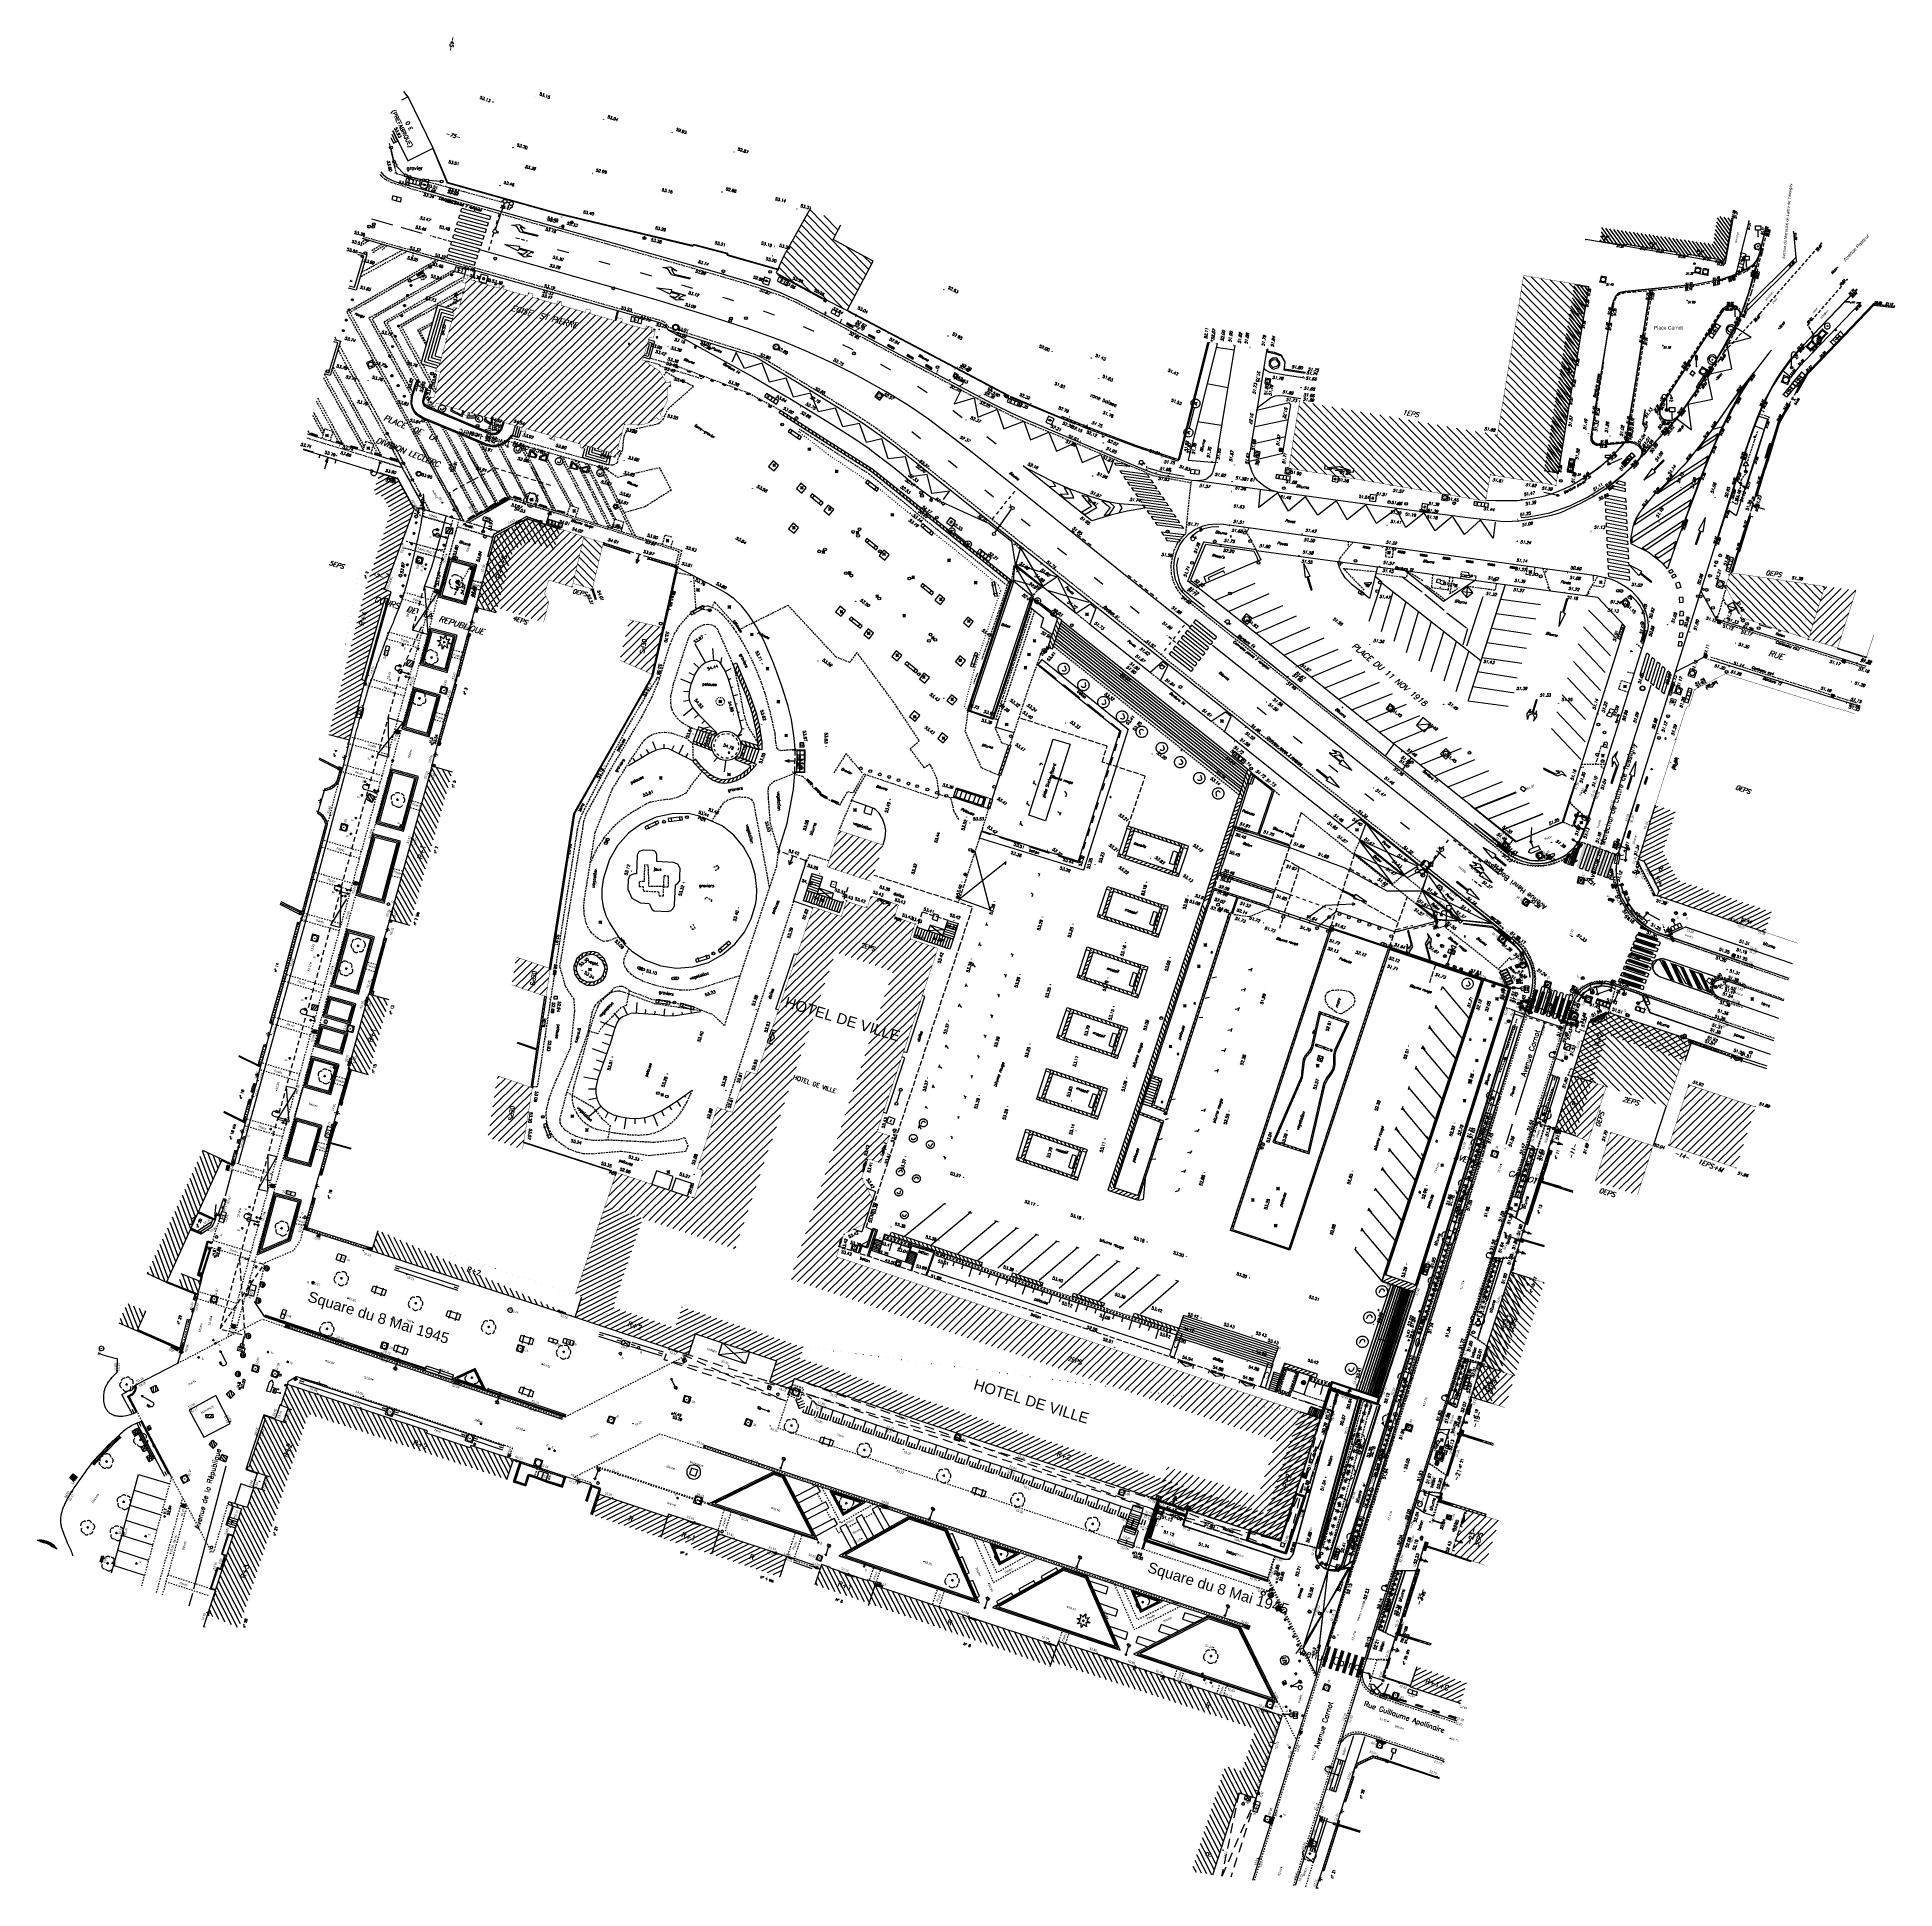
# Model space of a CAD drawing. Extents: x 661856 to 662117, y 6866905 to 6867165.
import ezdxf
from ezdxf.enums import TextEntityAlignment as Align

# ---------------------------------------------------------------- set-up
doc = ezdxf.new("R2010")
doc.units = 0
for name, pattern in [('CACHE', [0.375, 0.25, -0.125]), ('CONTINU', [0]), ('DISCONTIN', [0.75, 0.5, -0.25]), ('DISCONTINU', [0.75, 0.5, -0.25]), ('GRILLE', [0.4, 0.2, -0.2]), ('HAIELIN', [0.375, 0.25, -0.125]), ('HIDDEN', [0.375, 0.25, -0.125]), ('JSI_007', [0.8, 0.3, -0.5]), ('JSI_MCL0', [1, 0.5, 0.5]), ('JSI_MCL3', [4.5, 3, -1.5]), ('JSI_TCO', [1, 0.5, 0.5]), ('JSI_TCO2', [1, 0.5, 0.5]), ('JSI_TIC', [0.2, 0.08, 0.01, -0.1, 0.01]), ('JSI_TIL', [1.2, 0.6, 0.1, -0.4, 0.1]), ('JSI_TIL2', [1.2, 0.6, 0.1, -0.4, 0.1]), ('JSI_TIM', [0.6, 0.3, 0.05, -0.2, 0.05]), ('JSI_TIM2', [0.6, 0.3, 0.05, -0.2, 0.05]), ('PARALLEL', [0]), ('POINTILL', [0.25, 0, -0.25]), ('T3', [4.33, 3, -1.33]), ('USTATION2', [1, 0.75, -0.25])]:
    doc.linetypes.add(name, pattern=pattern)
doc.layers.get('0').update_dxf_attribs({"linetype": 'CONTINUOUS'})
for name, color, linetype in [('ACCES', 7, 'CONTINU'), ('AFFICHAGE', 6, 'CONTINU'), ('ALTI', 140, 'CONTINUOUS'), ('ARBRES', 3, 'CONTINU'), ('BATI', 6, 'CONTINUOUS'), ('BATI_LEGER', 7, 'CONTINU'), ('BATI_PUBLIC', 7, 'CONTINU'), ('BORDURE', 7, 'CONTINU'), ('CANEVAS_GEODES', 5, 'CONTINU'), ('CANIVEAU', 7, 'CONTINU'), ('CLOTURE', 7, 'CONTINU'), ('COTE_ALTI', 8, 'CONTINU'), ('COTE_DE_SEUIL', 8, 'CONTINU'), ('ECLAIRAGE_PUBL', 3, 'CONTINU'), ('ESCALIER', 7, 'CONTINU'), ('FLECHAGE', 6, 'CONTINU'), ('GENIE_CIVIL', 7, 'CONTINUOUS'), ('GEO_AEP_S', 4, 'CONTINUOUS'), ('GEO_ALTI-PIC', 7, 'CONTINUOUS'), ('GEO_ALTI-PIC_REGARDS', 5, 'CONTINUOUS'), ('GEO_ALTI-PIC_SEUILS', 1, 'CONTINUOUS'), ('GEO_ALTICOT', 7, 'CONTINUOUS'), ('GEO_ARBRES', 3, 'CONTINUOUS'), ('GEO_BATI_DUR', 44, 'CONTINUOUS'), ('GEO_BATI_HACHURE', 44, 'CONTINUOUS'), ('GEO_BATI_SEUIL', 7, 'CONTINUOUS'), ('GEO_BORDURE', 7, 'CONTINUOUS'), ('GEO_CHANGE_REVET', 252, 'DISCONTINU'), ('GEO_CHANGE_REVET_TEXTE', 252, 'CONTINUOUS'), ('GEO_DIVERS', 7, 'CONTINUOUS'), ('GEO_ECL_S', 30, 'CONTINUOUS'), ('GEO_EDF_S', 1, 'CONTINUOUS'), ('GEO_ENTREE', 7, 'DISCONTINU'), ('GEO_EP_S', 5, 'CONTINUOUS'), ('GEO_ESCALIER', 7, 'CONTINUOUS'), ('GEO_GDF_S', 30, 'CONTINUOUS'), ('GEO_LIGNE_CONT', 252, 'CONTINUOUS'), ('GEO_MOB_URB_S', 7, 'CONTINUOUS'), ('GEO_MUR', 1, 'CONTINUOUS'), ('GEO_MUR_HACHURE', 1, 'CONTINUOUS'), ('GEO_MUR_S', 7, 'CONTINUOUS'), ('GEO_PANNEAU', 7, 'CONTINUOUS'), ('GEO_REGARD', 7, 'CONTINUOUS'), ('GEO_RTE_TEXTE', 7, 'CONTINUOUS'), ('GEO_TEL_S', 6, 'CONTINUOUS'), ('GEO_TROTTOIR_BAS', 7, 'CONTINUOUS'), ('GEO_TROTTOIR_BATEAU', 7, 'DISCONTINU'), ('GEO_TROTTOIR_HAUT', 252, 'CONTINUOUS'), ('HACHURE', 7, 'CONTINUOUS'), ('HAIE', 3, 'CONTINU'), ('INFO_BATI', 7, 'CONTINU'), ('INFO_REVETEMEN', 7, 'CONTINU'), ('LIGNE_DIVERS', 7, 'CONTINU'), ('LIMITE', 7, 'CONTINUOUS'), ('MARQ-SOL', 6, 'CONTINU'), ('MARQUAGE', 7, 'CONTINUOUS'), ('MOB', 6, 'CONTINUOUS'), ('MOB-URB', 6, 'CONTINU'), ('MOB-URB_GLISSI', 6, 'CONTINU'), ('MOB-URB_TC', 6, 'CONTINU'), ('MUR', 7, 'CONTINU'), ('NOM_DE_VOIE', 7, 'CONTINU'), ('NUMEROS', 1, 'CONTINUOUS'), ('OBJ_ASSAIN_AVA', 5, 'CONTINU'), ('OBJASS', 22, 'CONTINUOUS'), ('OBJDIVERS', 104, 'CONTINUOUS'), ('OBJEAU', 4, 'CONTINUOUS'), ('OBJEDF', 240, 'CONTINUOUS'), ('OBJEP', 220, 'CONTINUOUS'), ('OBJET_ASSAINIS', 5, 'CONTINU'), ('OBJET_DIVERS', 6, 'CONTINU'), ('OBJET_EAU', 4, 'CONTINU'), ('OBJET_ELECTRIC', 3, 'CONTINU'), ('OBJET_GAZ', 2, 'CONTINU'), ('OBJET_SIGN_TRI', 6, 'CONTINU'), ('OBJET_TELECOM', 4, 'CONTINU'), ('OBJGAZ', 30, 'CONTINUOUS'), ('OBJSLT', 200, 'CONTINUOUS'), ('OBJTELECOM', 3, 'CONTINUOUS'), ('OUVRAGE_ART_DA', 7, 'CONTINU'), ('OUVRAGE_ART_PI', 7, 'CONTINU'), ('PASSAGE_PIETON', 6, 'CONTINU'), ('POINTS-POLYGO', 7, 'CONTINUOUS'), ('POLYGO', 240, 'CONTINUOUS'), ('SIGNAL', 6, 'CONTINUOUS'), ('SIGNAL-VERTICA', 6, 'CONTINU'), ('TALUS', 3, 'CONTINU'), ('TEXTE', 7, 'CONTINUOUS'), ('VEGETATION', 3, 'CONTINUOUS'), ('VOIRIE', 7, 'CONTINUOUS'), ('Z', 4, 'CONTINUOUS')]:
    doc.layers.add(name, color=color, linetype=linetype)
doc.styles.add('36-2', font='romans.shx', dxfattribs={"height": 0.36})
doc.styles.add('5-2', font='romand.shx', dxfattribs={"height": 0.35})
doc.styles.add('7-2', font='romanc.shx', dxfattribs={"height": 0.7})
doc.styles.add('COMPLEX', font='COMPLEX')
doc.styles.add('ITALIC', font='italic.shx', dxfattribs={"height": 0.6})
doc.styles.add('ROMANS', font='romans.shx', dxfattribs={"width": 0.95, "oblique": 13.5, "height": 5})
doc.styles.get("Standard").update_dxf_attribs({"font": 'ARIALUNI.ttf', "height": 2})
doc.linetypes.add('JSI_CLOO', pattern='A,0.7,0.1,-0.05,[133,jsi_form.shx,S=0.05,R=0,X=-0.05,Y=0],-0.05,0.1', length=1)
doc.linetypes.add('JSI_HAIED', pattern='A,0.48,0.06,-0.1,[138,jsi_form.shx,S=0.05,R=0,X=-0.1,Y=0],0.06', length=0.7)
doc.linetypes.add('JSI_HAIEG', pattern='A,0.48,0.06,-0.1,[137,jsi_form.shx,S=0.05,R=0,X=-0.1,Y=0],0.06', length=0.7)
doc.linetypes.add('JSI_MUA', pattern='A,0.0001,[130,jsi_form.shx,S=0.5,R=0,X=-0.125,Y=0],-0.75', length=0.7501)
doc.linetypes.add('JSI_MUD', pattern='A,0.0001,[130,jsi_form.shx,S=0.5,R=0,X=0.875,Y=0],-0.75', length=0.7501)
doc.linetypes.add('JSI_MUG', pattern='A,0.0001,[130,jsi_form.shx,S=0.5,R=0,X=-0.125,Y=0],-0.75', length=0.7501)
doc.linetypes.add('JSI_MUR', pattern='A,1e-06,-0.5,[130,jsi_form.shx,S=0.7,R=315,X=0.05,Y=0],-0.5', length=1.000001)
pattern_1 = [(117.34663411, (50261.49716, 6738626.0907), (-0.53294618093, -0.27562359883), [])]

# ---------------------------------------------------------------- blocks, each defined once
blk = doc.blocks.new('PTTOPO')
at = {"color": 0, "const_width": 0.04}
blk.add_lwpolyline([(0, 0.02, 1), (0, -0.02, 1)], format="xyb", close=True, dxfattribs=at)
at = {"color": 0}
blk.add_point((0, 0), dxfattribs=at)
at = {"layer": 'GEO_ALTICOT', "style": 'ROMANS', "oblique": 13.5, "width": 0.95}
blk.add_attdef('ALT', text='', height=0.28, dxfattribs=at).set_placement((0.1, -0.1), align=Align.TOP_LEFT)
blk = doc.blocks.new('P013', base_point=(17.75, 45))
for p, q in [((17.709, 45.199), (17.75, 45.299)), ((17.75, 44.899), (17.75, 45.299)), ((17.75, 45.299), (17.789, 45.199))]:
    blk.add_line(p, q)
blk = doc.blocks.new('P091', base_point=(30.25, 66))
blk.add_line((30.326, 66.076), (30.172, 65.922))
blk.add_circle((30.25, 66), 0.076)
blk = doc.blocks.new('P384')
for p, q in [((0, 1), (0, 0)), ((0, 1), (1, 1)), ((0, 0), (1, 0)), ((0.25, 0), (0.25, 1)), ((0.5, 0), (0.5, 1)), ((0.75, 0), (0.75, 1)), ((1, 1), (1, 0))]:
    blk.add_line(p, q)
at = {"style": 'ROMANS', "oblique": 13.5, "width": 0.95}
blk.add_text('TEL', height=0.2, dxfattribs=at).set_placement((0.25, 0.41))
blk = doc.blocks.new('P705', base_point=(80.25, 78))
for p, q in [((79.75, 79.199), (79.75, 79.999)), ((79.75, 79.999), (80.749, 79.999)), ((80.25, 79.199), (79.75, 79.199)), ((80.25, 78), (80.25, 79.199)), ((80.749, 79.199), (80.25, 79.199)), ((80.749, 79.999), (80.749, 79.199))]:
    blk.add_line(p, q)
blk = doc.blocks.new('P401')
blk.add_circle((0, 0), 0.1062)
for centre, radius, start, end in [((-0.0972, -0.054), 0.4464, 173.05, 254.63), ((-0.054, 0.054), 0.4878, 83.66, 186.35), ((0, -0.0378), 0.5004, 244.27, 30.44), ((0.108, 0.2322), 0.3258, 357.14, 109.34)]:
    blk.add_arc(centre, radius, start, end)
blk = doc.blocks.new('P349')
at = {"flags": 128}
blk.add_lwpolyline([(0.999, 0), (0.999, 0.999), (0, 0.999), (0, 0)], close=True, dxfattribs=at)
blk.add_circle((0.5, 0.5), 0.416)
blk = doc.blocks.new('P701', base_point=(67.75, 7.5))
blk.add_line((67.75, 7.5), (67.75, 8.699))
blk.add_circle((67.75, 9.1), 0.399)
blk = doc.blocks.new('P402')
blk.add_circle((0, 0), 0.063)
for centre, radius, start, end in [((-0.16, -0.09), 0.745, 173.05, 254.63), ((-0.09, 0.09), 0.814, 83.66, 186.35), ((0, -0.06), 0.833, 244.27, 30.44), ((0.18, 0.39), 0.544, 357.14, 109.34)]:
    blk.add_arc(centre, radius, start, end)
blk = doc.blocks.new('P445')
for p, q in [((-0.2, 1.87), (-0.2, 1.35)), ((0, 2.02), (-0.05, 2.02)), ((-0.05, 1.2), (0, 1.2)), ((0.05, 2.02), (0, 2.02)), ((0, 0), (0, 1.2)), ((0, 1.2), (0.05, 1.2)), ((0.2, 1.35), (0.2, 1.87))]:
    blk.add_line(p, q)
for centre, start, end in [((-0.05, 1.87), 90, 180), ((-0.05, 1.35), 180, 270), ((0.05, 1.87), 0, 90), ((0.05, 1.35), 270, 0)]:
    blk.add_arc(centre, 0.15, start, end)
at = {"insert": (-0.06, 1.94), "char_height": 0.15, "width": 0.1985, "attachment_point": 1, "style": 'ROMANS'}
blk.add_mtext('B\\PU\\PS', dxfattribs=at)
blk = doc.blocks.new('P358', base_point=(55.25, 42))
for p, q in [((56.249, 42.999), (55.25, 42.999)), ((55.25, 42.999), (55.25, 42)), ((56.249, 42), (56.249, 42.999)), ((55.25, 42), (56.249, 42))]:
    blk.add_line(p, q)
blk.add_arc((55.75, 41), 1.077, 68.2, 111.81)
blk = doc.blocks.new('P350', base_point=(55.25, 52.5))
for p, q in [((56.249, 53.499), (55.25, 53.499)), ((55.25, 53.499), (55.25, 52.5)), ((55.25, 52.5), (56.249, 52.5)), ((56.249, 52.5), (56.249, 53.499))]:
    blk.add_line(p, q)
blk = doc.blocks.new('P502', base_point=(67.75, 28.5))
for p, q in [((66.629, 30.459), (66.545, 30.319)), ((66.629, 30.669), (67.049, 30.669)), ((66.839, 30.389), (66.839, 30.109)), ((67.049, 30.459), (67.133, 30.319)), ((67.75, 28.709), (67.75, 31.019)), ((68.449, 30.459), (68.365, 30.319)), ((68.869, 30.669), (68.449, 30.669)), ((68.659, 30.389), (68.659, 30.109)), ((68.869, 30.459), (68.953, 30.319))]:
    blk.add_line(p, q)
blk.add_circle((67.75, 28.5), 0.209)
for centre, radius, start, end in [((67.295, 31.02), 0.454, 0.01, 180), ((68.205, 31.02), 0.454, 0.01, 180), ((66.84, 30.74), 0.221, 341.57, 198.44), ((68.66, 30.74), 0.221, 341.57, 198.44)]:
    blk.add_arc(centre, radius, start, end)
blk = doc.blocks.new('P501', base_point=(67.75, 30))
for p, q in [((67.75, 30.209), (67.75, 32.519)), ((68.449, 31.959), (68.365, 31.819)), ((68.869, 32.169), (68.449, 32.169)), ((68.659, 31.889), (68.659, 31.609)), ((68.869, 31.959), (68.953, 31.819))]:
    blk.add_line(p, q)
blk.add_circle((67.75, 30), 0.209)
for centre, radius, start, end in [((68.205, 32.52), 0.454, 0.01, 180), ((68.66, 32.24), 0.221, 341.57, 198.44)]:
    blk.add_arc(centre, radius, start, end)
blk = doc.blocks.new('P014', base_point=(17.75, 43.5))
for p, q in [((17.709, 43.699), (17.75, 43.799)), ((17.75, 43.399), (17.75, 43.799)), ((17.75, 43.799), (17.789, 43.699))]:
    blk.add_line(p, q)
blk = doc.blocks.new('P337')
for p, q in [((0, 1), (1, 1)), ((0, 1), (0, 0)), ((0, 0), (1, 0)), ((0.13, 0.42), (0.53, 0.71)), ((0.53, 0.71), (0.41, 0.34)), ((0.41, 0.34), (0.89, 0.68)), ((0.89, 0.68), (0.74, 0.64)), ((0.89, 0.68), (0.8, 0.56)), ((1, 1), (1, 0))]:
    blk.add_line(p, q)
at = {"flags": 128}
for points in [[(0.45, 1), (0.45, 1.28)], [(0.55, 1), (0.55, 1.28)]]:
    blk.add_lwpolyline(points, dxfattribs=at)
blk = doc.blocks.new('P322')
for p, q in [((0, 1), (1, 1)), ((0, 1), (0, 0)), ((0, 0), (1, 0)), ((1, 1), (1, 0))]:
    blk.add_line(p, q)
at = {"flags": 128}
for points in [[(0.45, 1), (0.45, 1.28)], [(0.55, 1), (0.55, 1.28)]]:
    blk.add_lwpolyline(points, dxfattribs=at)
at = {"style": 'ROMANS', "oblique": 13.5, "width": 0.95}
blk.add_text('GDF', height=0.2, dxfattribs=at).set_placement((0.21, 0.41))
blk = doc.blocks.new('P702', base_point=(67.75, 6))
for p, q in [((67.25, 7.199), (67.75, 7.999)), ((67.75, 7.199), (67.25, 7.199)), ((67.75, 7.999), (68.249, 7.199)), ((67.75, 6), (67.75, 7.199)), ((68.249, 7.199), (67.75, 7.199))]:
    blk.add_line(p, q)
blk = doc.blocks.new('P707', base_point=(80.25, 76.5))
for p, q in [((79.75, 77.699), (79.75, 78.199)), ((79.75, 78.199), (80.749, 78.199)), ((80.25, 77.699), (79.75, 77.699)), ((80.25, 76.5), (80.25, 77.699)), ((80.749, 77.699), (80.25, 77.699)), ((80.749, 78.199), (81.049, 77.949)), ((81.049, 77.949), (80.749, 77.699))]:
    blk.add_line(p, q)
blk = doc.blocks.new('*X91')
at = {"layer": 'LIGNE_DIVERS', "color": 7, "linetype": 'CONTINU'}
for p, q in [((610675.61, 133533.326), (610675.319, 133533.183)), ((610674.67, 133531.242), (610674.85, 133530.96)), ((610674.8, 133531.828), (610674.98, 133531.546)), ((610674.929, 133532.414), (610675.109, 133532.131)), ((610675.058, 133533), (610675.239, 133532.717)), ((610676.179, 133533.134), (610675.878, 133532.985)), ((610676.747, 133532.941), (610676.446, 133532.793)), ((610677.315, 133532.749), (610677.014, 133532.6)), ((610677.883, 133532.556), (610677.583, 133532.408)), ((610678.452, 133532.363), (610678.151, 133532.215)), ((610678.719, 133530.529), (610678.6, 133530.842)), ((610679.02, 133532.171), (610678.719, 133532.022)), ((610678.965, 133531.076), (610678.846, 133531.389)), ((610679.212, 133531.623), (610679.102, 133531.912)), ((610673.997, 133528.357), (610674.094, 133528.036)), ((610674.152, 133528.899), (610674.333, 133528.616)), ((610674.282, 133529.485), (610674.462, 133529.202)), ((610674.411, 133530.071), (610674.592, 133529.788)), ((610674.541, 133530.656), (610674.721, 133530.374)), ((610677.539, 133527.799), (610677.364, 133528.085)), ((610677.735, 133528.34), (610677.616, 133528.653)), ((610677.981, 133528.887), (610677.862, 133529.2)), ((610678.227, 133529.434), (610678.108, 133529.748)), ((610678.473, 133529.981), (610678.354, 133530.295)), ((610672.823, 133525.642), (610673.033, 133525.38)), ((610672.89, 133526.241), (610673.098, 133525.977)), ((610672.988, 133526.848), (610673.173, 133526.57)), ((610673.321, 133527.407), (610673.381, 133527.077)), ((610673.716, 133527.859), (610673.738, 133527.525)), ((610677.346, 133525.415), (610677.163, 133525.693)), ((610677.444, 133526.639), (610677.206, 133526.875)), ((610677.444, 133526.024), (610677.209, 133526.275)), ((610677.442, 133527.239), (610677.223, 133527.501)), ((610672.293, 133523.362), (610672.419, 133523.051)), ((610672.528, 133523.914), (610672.653, 133523.603)), ((610672.693, 133524.449), (610672.888, 133524.156)), ((610672.758, 133525.045), (610672.968, 133524.784)), ((610675.974, 133522.791), (610675.793, 133523.074)), ((610676.108, 133523.347), (610675.995, 133523.663)), ((610676.365, 133523.889), (610676.28, 133524.218)), ((610676.689, 133524.361), (610676.646, 133524.693)), ((610677.04, 133524.867), (610676.95, 133525.19)), ((610671.12, 133520.601), (610671.246, 133520.29)), ((610671.355, 133521.153), (610671.48, 133520.842)), ((610671.59, 133521.705), (610671.715, 133521.394)), ((610671.824, 133522.258), (610671.95, 133521.947)), ((610672.059, 133522.81), (610672.184, 133522.499)), ((610675.456, 133520.448), (610675.275, 133520.73)), ((610675.585, 133521.034), (610675.405, 133521.316)), ((610675.715, 133521.619), (610675.534, 133521.902)), ((610675.844, 133522.205), (610675.664, 133522.488)), ((610669.947, 133517.84), (610670.073, 133517.529)), ((610670.182, 133518.392), (610670.307, 133518.081)), ((610670.416, 133518.944), (610670.542, 133518.633)), ((610670.651, 133519.496), (610670.777, 133519.185)), ((610670.886, 133520.049), (610671.011, 133519.738)), ((610674.808, 133517.518), (610674.628, 133517.801)), ((610674.938, 133518.104), (610674.757, 133518.387)), ((610675.067, 133518.69), (610674.887, 133518.973)), ((610675.197, 133519.276), (610675.016, 133519.559)), ((610675.326, 133519.862), (610675.146, 133520.144)), ((610669.009, 133515.631), (610669.134, 133515.32)), ((610669.033, 133515.005), (610669.33, 133515.16)), ((610669.243, 133516.183), (610669.369, 133515.872)), ((610669.478, 133516.735), (610669.604, 133516.424)), ((610669.713, 133517.287), (610669.838, 133516.977)), ((610674.29, 133515.175), (610674.11, 133515.458)), ((610674.42, 133515.761), (610674.239, 133516.043)), ((610674.549, 133516.347), (610674.369, 133516.629)), ((610674.679, 133516.933), (610674.498, 133517.215)), ((610669.606, 133514.825), (610669.903, 133514.98)), ((610670.178, 133514.645), (610670.475, 133514.801)), ((610670.751, 133514.466), (610671.048, 133514.621)), ((610671.323, 133514.286), (610671.62, 133514.441)), ((610671.896, 133514.106), (610672.193, 133514.262)), ((610672.468, 133513.927), (610672.765, 133514.082)), ((610673.04, 133513.747), (610673.338, 133513.902)), ((610673.613, 133513.567), (610673.802, 133513.666)), ((610674.031, 133514.003), (610673.851, 133514.286)), ((610674.161, 133514.589), (610673.98, 133514.872))]:
    blk.add_line(p, q, dxfattribs=at)
blk = doc.blocks.new('*X92')
at = {"layer": 'OBJET_DIVERS', "color": 6, "linetype": 'CONTINU'}
for p, q in [((610601.427, 133567.763), (610602.427, 133567.763)), ((610601.43, 133568.363), (610602.43, 133568.363)), ((610601.434, 133568.963), (610602.432, 133568.963)), ((610601.438, 133569.563), (610602.434, 133569.563)), ((610601.834, 133566.573), (610601.834, 133569.57)), ((610601.423, 133567.163), (610602.425, 133567.163))]:
    blk.add_line(p, q, dxfattribs=at)
blk = doc.blocks.new('*X93')
at = {"layer": 'HAIE', "color": 3, "linetype": 'CONTINU'}
for p, q in [((610681.952, 133476.092), (610681.388, 133475.939)), ((610681.877, 133475.809), (610681.463, 133476.222)), ((610681.745, 133476.298), (610681.595, 133475.733)), ((610682.234, 133477.151), (610681.67, 133476.998)), ((610682.159, 133476.868), (610681.745, 133477.281)), ((610682.027, 133477.357), (610681.877, 133476.792)), ((610682.516, 133478.21), (610681.951, 133478.057)), ((610682.44, 133477.927), (610682.026, 133478.34)), ((610682.309, 133478.416), (610682.158, 133477.851)), ((610681.389, 133473.974), (610680.824, 133473.822)), ((610681.313, 133473.691), (610680.899, 133474.104)), ((610681.182, 133474.18), (610681.031, 133473.615)), ((610681.67, 133475.033), (610681.106, 133474.881)), ((610681.595, 133474.75), (610681.181, 133475.163)), ((610681.463, 133475.239), (610681.313, 133474.674)), ((610680.543, 133470.797), (610679.979, 133470.645)), ((610680.468, 133470.515), (610680.054, 133470.927)), ((610680.336, 133471.003), (610680.186, 133470.438)), ((610680.825, 133471.856), (610680.261, 133471.704)), ((610680.75, 133471.573), (610680.336, 133471.986)), ((610680.618, 133472.062), (610680.468, 133471.497)), ((610681.107, 133472.915), (610680.543, 133472.763)), ((610681.032, 133472.632), (610680.618, 133473.045)), ((610680.9, 133473.121), (610680.75, 133472.556)), ((610679.98, 133468.679), (610679.416, 133468.527)), ((610679.905, 133468.397), (610679.491, 133468.809)), ((610679.773, 133468.885), (610679.623, 133468.32)), ((610680.262, 133469.738), (610679.697, 133469.586)), ((610680.187, 133469.456), (610679.773, 133469.868)), ((610680.055, 133469.944), (610679.904, 133469.379)), ((610679.135, 133465.502), (610678.57, 133465.35)), ((610679.06, 133465.22), (610678.646, 133465.632)), ((610678.928, 133465.708), (610678.777, 133465.144)), ((610679.416, 133466.561), (610678.852, 133466.409)), ((610679.341, 133466.279), (610678.927, 133466.691)), ((610679.209, 133466.767), (610679.059, 133466.203)), ((610679.698, 133467.62), (610679.134, 133467.468)), ((610679.623, 133467.338), (610679.209, 133467.75)), ((610679.491, 133467.826), (610679.341, 133467.261)), ((610678.571, 133463.384), (610678.007, 133463.232)), ((610678.496, 133463.102), (610678.082, 133463.514)), ((610678.364, 133463.59), (610678.214, 133463.026)), ((610678.853, 133464.443), (610678.289, 133464.291)), ((610678.778, 133464.161), (610678.364, 133464.573)), ((610678.646, 133464.649), (610678.496, 133464.085)), ((610677.726, 133460.207), (610677.162, 133460.055)), ((610677.651, 133459.925), (610677.237, 133460.337)), ((610677.519, 133460.413), (610677.369, 133459.849)), ((610678.008, 133461.266), (610677.444, 133461.114)), ((610677.933, 133460.984), (610677.519, 133461.396)), ((610677.801, 133461.472), (610677.65, 133460.908)), ((610678.289, 133462.325), (610677.725, 133462.173)), ((610678.214, 133462.043), (610677.8, 133462.455)), ((610678.082, 133462.531), (610677.932, 133461.967)), ((610677.163, 133458.089), (610676.598, 133457.937)), ((610677.087, 133457.807), (610676.673, 133458.219)), ((610676.956, 133458.296), (610676.805, 133457.731)), ((610677.444, 133459.148), (610676.88, 133458.996)), ((610677.369, 133458.866), (610676.955, 133459.278)), ((610677.237, 133459.355), (610677.087, 133458.79))]:
    blk.add_line(p, q, dxfattribs=at)
blk = doc.blocks.new('*X94')
at = {"layer": 'BATI_PUBLIC', "color": 7, "linetype": 'CONTINU'}
for p, q in [((610611.867, 133548.797), (610612.203, 133549.132)), ((610599.445, 133534.112), (610613.926, 133548.593)), ((610600, 133535.798), (610613.064, 133548.863)), ((610600.555, 133537.485), (610610.779, 133547.709)), ((610601.11, 133539.171), (610609.923, 133547.984)), ((610601.665, 133540.857), (610607.281, 133546.474)), ((610602.22, 133542.543), (610606.43, 133546.754)), ((610602.775, 133544.23), (610605.579, 133547.034)), ((610603.329, 133545.916), (610604.727, 133547.314)), ((610607.577, 133541.112), (610614.788, 133548.323)), ((610608.188, 133547.38), (610609.068, 133548.26)), ((610608.428, 133540.832), (610615.65, 133548.054)), ((610609.279, 133540.552), (610615.47, 133546.743)), ((610610.131, 133540.272), (610615.96, 133546.102)), ((610610.982, 133539.992), (610616.801, 133545.811)), ((610611.833, 133539.712), (610617.641, 133545.52)), ((610612.684, 133539.431), (610618.039, 133544.787)), ((610613.464, 133533.423), (610621.233, 133541.192)), ((610613.535, 133539.151), (610617.594, 133543.21)), ((610614.005, 133535.096), (610620.993, 133542.083)), ((610614.386, 133538.871), (610618.444, 133542.928)), ((610614.546, 133536.768), (610620.143, 133542.365)), ((610615.088, 133538.441), (610619.293, 133542.647)), ((610598.336, 133530.74), (610606.181, 133538.585)), ((610598.89, 133532.426), (610606.736, 133540.272)), ((610612.923, 133531.75), (610620.691, 133539.519)), ((610597.781, 133529.053), (610605.626, 133536.899)), ((610611.84, 133528.405), (610619.609, 133536.174)), ((610612.381, 133530.078), (610620.15, 133537.846)), ((610596.671, 133525.681), (610604.517, 133533.527)), ((610597.226, 133527.367), (610605.072, 133535.213)), ((610611.299, 133526.733), (610619.068, 133534.501)), ((610593.761, 133521.639), (610603.962, 133531.84)), ((610610.217, 133523.387), (610617.985, 133531.156)), ((610610.758, 133525.06), (610618.526, 133532.828)), ((610589.208, 133514.824), (610602.852, 133528.468)), ((610593.202, 133519.949), (610603.407, 133530.154)), ((610609.675, 133521.715), (610617.444, 133529.483)), ((610588.684, 133513.169), (610602.297, 133526.782)), ((610608.593, 133518.369), (610616.361, 133526.138)), ((610609.134, 133520.042), (610616.902, 133527.811)), ((610588.16, 133511.513), (610601.742, 133525.095)), ((610588.322, 133510.544), (610601.187, 133523.409)), ((610594.32, 133523.33), (610595.265, 133524.275)), ((610608.052, 133516.697), (610615.82, 133524.465)), ((610588.468, 133509.558), (610600.632, 133521.723)), ((610606.969, 133513.352), (610614.737, 133521.12)), ((610607.51, 133515.024), (610615.279, 133522.793)), ((610583.693, 133502.521), (610599.523, 133518.35)), ((610587.926, 133507.885), (610600.077, 133520.037)), ((610589.732, 133516.48), (610592.089, 133518.836)), ((610590.256, 133518.135), (610591.223, 133519.102)), ((610605.887, 133510.006), (610613.655, 133517.775)), ((610606.428, 133511.679), (610614.196, 133519.447)), ((610584.548, 133502.244), (610598.968, 133516.664)), ((610604.263, 133504.989), (610614.811, 133515.537)), ((610604.804, 133506.661), (610613.957, 133515.814)), ((610605.345, 133508.334), (610613.114, 133516.102)), ((610585.403, 133501.967), (610598.413, 133514.978)), ((610586.257, 133501.691), (610597.858, 133513.291)), ((610612.478, 133512.072), (610614.388, 133513.982)), ((610587.112, 133501.414), (610597.303, 133511.605)), ((610587.966, 133501.137), (610596.748, 133509.919)), ((610603.722, 133503.316), (610611.49, 133511.084)), ((610613.332, 133511.795), (610613.852, 133512.315)), ((610575.147, 133505.288), (610579.071, 133509.213)), ((610575.434, 133506.707), (610578.214, 133509.487)), ((610575.976, 133508.38), (610577.357, 133509.761)), ((610576.002, 133505.012), (610579.929, 133508.939)), ((610576.856, 133504.735), (610580.786, 133508.664)), ((610577.711, 133504.458), (610581.643, 133508.39)), ((610578.566, 133504.181), (610582.5, 133508.116)), ((610579.42, 133503.905), (610583.357, 133507.842)), ((610580.275, 133503.628), (610584.214, 133507.567)), ((610581.129, 133503.351), (610585.071, 133507.293)), ((610588.821, 133500.86), (610596.193, 133508.233)), ((610601.557, 133496.626), (610612.219, 133507.288)), ((610602.098, 133498.298), (610611.817, 133508.018)), ((610602.639, 133499.971), (610611.415, 133508.747)), ((610603.18, 133501.643), (610611.013, 133509.476)), ((610581.984, 133503.074), (610585.928, 133507.019)), ((610582.839, 133502.798), (610586.785, 133506.745)), ((610589.676, 133500.584), (610595.638, 133506.546)), ((610590.53, 133500.307), (610595.083, 133504.86)), ((610601.283, 133495.22), (610612.621, 133506.559)), ((610609.152, 133501.958), (610612.063, 133504.869)), ((610591.385, 133500.03), (610594.529, 133503.174)), ((610611.375, 133503.05), (610611.503, 133503.177)), ((610592.24, 133499.753), (610593.974, 133501.488)), ((610593.094, 133499.477), (610593.419, 133499.801)), ((610602.137, 133494.943), (610608.448, 133501.254)), ((610602.992, 133494.667), (610607.913, 133499.588)), ((610603.846, 133494.39), (610607.816, 133498.36)), ((610604.701, 133494.113), (610608.671, 133498.083)), ((610605.556, 133493.836), (610609.526, 133497.806)), ((610606.41, 133493.559), (610610.38, 133497.529)), ((610607.265, 133493.283), (610611.235, 133497.253)), ((610608.119, 133493.006), (610612.089, 133496.976)), ((610608.974, 133492.729), (610612.944, 133496.699)), ((610609.829, 133492.452), (610613.799, 133496.422)), ((610610.683, 133492.176), (610614.653, 133496.146)), ((610611.538, 133491.899), (610615.508, 133495.869)), ((610612.392, 133491.622), (610616.363, 133495.592)), ((610613.247, 133491.345), (610617.217, 133495.315)), ((610614.102, 133491.069), (610618.072, 133495.039)), ((610614.956, 133490.792), (610618.926, 133494.762)), ((610615.811, 133490.515), (610619.781, 133494.485)), ((610616.665, 133490.238), (610620.636, 133494.208)), ((610617.52, 133489.962), (610621.49, 133493.932)), ((610618.375, 133489.685), (610622.345, 133493.655)), ((610619.229, 133489.408), (610623.199, 133493.378)), ((610620.084, 133489.131), (610624.054, 133493.101)), ((610620.939, 133488.854), (610624.909, 133492.825)), ((610621.793, 133488.578), (610625.763, 133492.548)), ((610622.648, 133488.301), (610626.618, 133492.271)), ((610623.502, 133488.024), (610627.472, 133491.994)), ((610624.357, 133487.747), (610628.327, 133491.718)), ((610625.212, 133487.471), (610629.182, 133491.441)), ((610626.066, 133487.194), (610630.036, 133491.164)), ((610626.921, 133486.917), (610630.891, 133490.887)), ((610627.775, 133486.64), (610631.746, 133490.611)), ((610628.63, 133486.364), (610632.6, 133490.334)), ((610629.485, 133486.087), (610633.455, 133490.057)), ((610630.339, 133485.81), (610634.309, 133489.78)), ((610631.194, 133485.533), (610635.164, 133489.503)), ((610632.048, 133485.257), (610636.019, 133489.227)), ((610632.903, 133484.98), (610636.873, 133488.95)), ((610633.758, 133484.703), (610637.728, 133488.673)), ((610634.612, 133484.426), (610638.582, 133488.396)), ((610635.467, 133484.149), (610639.437, 133488.12)), ((610636.321, 133483.873), (610640.292, 133487.843)), ((610637.176, 133483.596), (610641.146, 133487.566)), ((610638.031, 133483.319), (610642.001, 133487.289)), ((610638.885, 133483.042), (610642.855, 133487.013)), ((610639.74, 133482.766), (610643.71, 133486.736)), ((610640.594, 133482.489), (610644.565, 133486.459)), ((610641.449, 133482.212), (610645.419, 133486.182)), ((610642.304, 133481.935), (610646.274, 133485.906)), ((610643.158, 133481.659), (610647.129, 133485.629)), ((610644.013, 133481.382), (610647.983, 133485.352)), ((610644.868, 133481.105), (610648.838, 133485.075)), ((610645.722, 133480.828), (610649.692, 133484.799)), ((610646.577, 133480.552), (610650.547, 133484.522)), ((610647.431, 133480.275), (610651.402, 133484.245)), ((610648.286, 133479.998), (610652.256, 133483.968)), ((610649.141, 133479.721), (610653.111, 133483.692)), ((610649.995, 133479.445), (610653.965, 133483.415)), ((610650.85, 133479.168), (610654.82, 133483.138)), ((610651.704, 133478.891), (610655.675, 133482.861)), ((610652.559, 133478.614), (610656.529, 133482.584)), ((610653.414, 133478.337), (610657.384, 133482.308)), ((610654.268, 133478.061), (610658.238, 133482.031)), ((610655.123, 133477.784), (610659.093, 133481.754)), ((610655.977, 133477.507), (610659.948, 133481.477)), ((610656.832, 133477.23), (610660.802, 133481.201)), ((610657.687, 133476.954), (610661.657, 133480.924)), ((610658.541, 133476.677), (610662.512, 133480.647)), ((610659.396, 133476.4), (610663.366, 133480.37)), ((610660.25, 133476.123), (610664.221, 133480.094)), ((610661.105, 133475.847), (610665.075, 133479.817)), ((610661.96, 133475.57), (610665.93, 133479.54)), ((610662.814, 133475.293), (610666.785, 133479.263)), ((610663.669, 133475.016), (610667.639, 133478.987)), ((610664.523, 133474.74), (610668.494, 133478.71)), ((610665.378, 133474.463), (610669.348, 133478.433)), ((610666.233, 133474.186), (610670.203, 133478.156)), ((610667.087, 133473.909), (610671.058, 133477.88)), ((610667.942, 133473.632), (610671.912, 133477.603)), ((610668.005, 133468.039), (610675.815, 133475.849)), ((610668.554, 133469.719), (610675.331, 133476.496)), ((610668.797, 133473.356), (610672.767, 133477.326)), ((610669.102, 133471.399), (610674.476, 133476.773)), ((610669.651, 133473.079), (610673.621, 133477.049)), ((610667.457, 133466.359), (610675.267, 133474.169)), ((610663.452, 133461.223), (610674.718, 133472.489)), ((610664.312, 133460.951), (610674.17, 133470.809)), ((610653.129, 133465.607), (610656.26, 133468.739)), ((610653.135, 133464.482), (610657.12, 133468.467)), ((610653.651, 133467.261), (610655.4, 133469.01)), ((610653.994, 133464.211), (610657.979, 133468.195)), ((610654.173, 133468.915), (610654.54, 133469.282)), ((610665.171, 133460.68), (610673.621, 133469.129)), ((610654.854, 133463.939), (610658.839, 133467.924)), ((610655.714, 133463.667), (610659.699, 133467.652)), ((610656.574, 133463.396), (610660.558, 133467.38)), ((610657.434, 133463.124), (610661.418, 133467.109)), ((610658.293, 133462.853), (610662.278, 133466.837)), ((610659.153, 133462.581), (610663.138, 133466.565)), ((610660.013, 133462.309), (610663.997, 133466.294)), ((610660.873, 133462.038), (610664.857, 133466.022)), ((610661.732, 133461.766), (610665.717, 133465.75)), ((610662.592, 133461.494), (610666.576, 133465.479)), ((610666.031, 133460.408), (610673.073, 133467.45)), ((610666.891, 133460.136), (610672.524, 133465.77)), ((610667.751, 133459.865), (610671.976, 133464.09)), ((610668.61, 133459.593), (610671.427, 133462.41)), ((610669.47, 133459.322), (610670.879, 133460.73))]:
    blk.add_line(p, q, dxfattribs=at)
blk = doc.blocks.new('*X95')
at = {"layer": 'MUR', "color": 7, "linetype": 'CONTINU'}
for p, q in [((610673.006, 133465.569), (610673.109, 133465.369)), ((610673.577, 133465.385), (610673.648, 133465.247)), ((610673.066, 133463.093), (610672.865, 133462.991)), ((610673.251, 133463.664), (610673.05, 133463.561)), ((610673.436, 133464.234), (610673.235, 133464.132)), ((610673.621, 133464.805), (610673.42, 133464.703)), ((610672.14, 133460.239), (610671.94, 133460.137)), ((610672.325, 133460.81), (610672.125, 133460.708)), ((610672.51, 133461.381), (610672.31, 133461.278)), ((610672.695, 133461.951), (610672.495, 133461.849)), ((610672.881, 133462.522), (610672.68, 133462.42)), ((610665.633, 133459.254), (610665.832, 133459.36)), ((610665.809, 133459.828), (610666.008, 133459.933)), ((610666.048, 133458.863), (610665.946, 133459.063)), ((610666.619, 133458.678), (610666.517, 133458.878)), ((610667.19, 133458.493), (610667.088, 133458.693)), ((610667.761, 133458.308), (610667.658, 133458.508)), ((610668.331, 133458.122), (610668.229, 133458.323)), ((610668.902, 133457.937), (610668.8, 133458.138)), ((610669.473, 133457.752), (610669.371, 133457.953)), ((610670.043, 133457.567), (610669.941, 133457.767)), ((610670.614, 133457.382), (610670.512, 133457.582)), ((610671.4, 133457.956), (610671.2, 133457.854)), ((610671.585, 133458.527), (610671.385, 133458.425)), ((610671.77, 133459.098), (610671.57, 133458.995)), ((610671.955, 133459.668), (610671.755, 133459.566)), ((610671.215, 133457.385), (610671.096, 133457.325))]:
    blk.add_line(p, q, dxfattribs=at)
blk = doc.blocks.new('*X96')
at = {"layer": 'MUR', "color": 7, "linetype": 'CONTINU'}
for p, q in [((610677.354, 133481.043), (610677.296, 133481.167)), ((610677.901, 133481.214), (610678.023, 133481.277)), ((610678.473, 133481.031), (610678.594, 133481.094)), ((610677.253, 133480.607), (610677.131, 133480.544)), ((610677.824, 133480.423), (610677.702, 133480.361)), ((610678.395, 133480.24), (610678.273, 133480.177)), ((610678.966, 133480.056), (610678.845, 133479.994)), ((610679.044, 133480.848), (610679.166, 133480.911)), ((610679.538, 133479.873), (610679.416, 133479.811)), ((610679.615, 133480.665), (610679.737, 133480.728)), ((610680.109, 133479.69), (610679.987, 133479.627)), ((610680.187, 133480.482), (610680.308, 133480.545)), ((610680.68, 133479.506), (610680.559, 133479.444)), ((610680.758, 133480.299), (610680.88, 133480.362)), ((610681.251, 133479.323), (610681.13, 133479.26)), ((610681.33, 133480.116), (610681.451, 133480.179)), ((610681.823, 133479.139), (610681.701, 133479.077)), ((610681.901, 133479.934), (610682.023, 133479.996)), ((610682.394, 133478.956), (610682.272, 133478.893)), ((610682.473, 133479.751), (610682.594, 133479.813)), ((610682.965, 133478.772), (610682.844, 133478.71)), ((610683.044, 133479.568), (610683.166, 133479.63)), ((610683.537, 133478.589), (610683.415, 133478.526)), ((610683.615, 133479.385), (610683.737, 133479.447)), ((610683.902, 133478.657), (610683.965, 133478.535)), ((610684.087, 133479.228), (610684.149, 133479.106))]:
    blk.add_line(p, q, dxfattribs=at)
blk = doc.blocks.new('*X97')
at = {"layer": 'MUR', "color": 7, "linetype": 'CONTINU'}
for p, q in [((610652.73, 133462.825), (610652.461, 133462.688)), ((610652.915, 133463.396), (610652.645, 133463.259)), ((610653.099, 133463.967), (610652.83, 133463.83)), ((610651.993, 133460.541), (610651.724, 133460.404)), ((610652.178, 133461.112), (610651.908, 133460.975)), ((610652.362, 133461.683), (610652.093, 133461.546)), ((610652.546, 133462.254), (610652.277, 133462.117)), ((610651.625, 133459.399), (610651.356, 133459.262)), ((610651.472, 133458.985), (610651.598, 133458.739)), ((610651.809, 133459.97), (610651.54, 133459.833)), ((610652.031, 133458.825), (610652.169, 133458.556)), ((610652.603, 133458.642), (610652.741, 133458.373)), ((610653.174, 133458.459), (610653.312, 133458.19)), ((610653.745, 133458.275), (610653.883, 133458.006)), ((610654.317, 133458.092), (610654.455, 133457.823)), ((610654.888, 133457.909), (610655.026, 133457.64)), ((610655.459, 133457.726), (610655.597, 133457.457)), ((610656.031, 133457.542), (610656.169, 133457.273)), ((610656.602, 133457.359), (610656.74, 133457.09)), ((610657.173, 133457.176), (610657.311, 133456.907)), ((610657.745, 133456.993), (610657.883, 133456.724)), ((610658.316, 133456.809), (610658.454, 133456.54)), ((610658.887, 133456.626), (610659.025, 133456.357)), ((610659.459, 133456.443), (610659.597, 133456.174)), ((610660.03, 133456.26), (610660.168, 133455.991)), ((610660.601, 133456.076), (610660.739, 133455.808)), ((610661.173, 133455.893), (610661.311, 133455.624)), ((610661.744, 133455.71), (610661.882, 133455.441)), ((610662.315, 133455.527), (610662.453, 133455.258)), ((610662.887, 133455.343), (610663.025, 133455.075)), ((610663.458, 133455.16), (610663.596, 133454.891)), ((610664.029, 133454.977), (610664.167, 133454.708)), ((610664.601, 133454.794), (610664.739, 133454.525)), ((610665.172, 133454.61), (610665.31, 133454.342)), ((610665.743, 133454.427), (610665.881, 133454.158)), ((610666.315, 133454.244), (610666.453, 133453.975)), ((610666.886, 133454.061), (610667.024, 133453.792)), ((610667.457, 133453.877), (610667.595, 133453.609)), ((610668.029, 133453.694), (610668.167, 133453.425))]:
    blk.add_line(p, q, dxfattribs=at)
blk = doc.blocks.new('*X98')
at = {"layer": 'MUR', "color": 7, "linetype": 'CONTINU'}
for p, q in [((610681.325, 133478.759), (610681.525, 133478.875)), ((610680.549, 133475.862), (610680.749, 133475.977)), ((610680.704, 133476.441), (610680.904, 133476.557)), ((610680.859, 133477.021), (610681.059, 133477.136)), ((610681.014, 133477.6), (610681.215, 133477.716)), ((610681.17, 133478.18), (610681.37, 133478.295)), ((610679.927, 133473.543), (610680.128, 133473.659)), ((610680.083, 133474.123), (610680.283, 133474.238)), ((610680.238, 133474.702), (610680.438, 133474.818)), ((610680.393, 133475.282), (610680.593, 133475.398)), ((610679.151, 133470.645), (610679.351, 133470.761)), ((610679.306, 133471.225), (610679.507, 133471.341)), ((610679.462, 133471.805), (610679.662, 133471.92)), ((610679.617, 133472.384), (610679.817, 133472.5)), ((610679.772, 133472.964), (610679.972, 133473.079)), ((610678.53, 133468.327), (610678.73, 133468.443)), ((610678.685, 133468.907), (610678.885, 133469.022)), ((610678.84, 133469.486), (610679.041, 133469.602)), ((610678.996, 133470.066), (610679.196, 133470.182)), ((610677.754, 133465.429), (610677.954, 133465.545)), ((610677.909, 133466.009), (610678.109, 133466.125)), ((610678.064, 133466.589), (610678.264, 133466.704)), ((610678.219, 133467.168), (610678.42, 133467.284)), ((610678.375, 133467.748), (610678.575, 133467.863)), ((610677.132, 133463.111), (610677.333, 133463.227)), ((610677.288, 133463.691), (610677.488, 133463.806)), ((610677.443, 133464.27), (610677.643, 133464.386)), ((610677.598, 133464.85), (610677.798, 133464.966)), ((610676.356, 133460.213), (610676.556, 133460.329)), ((610676.511, 133460.793), (610676.712, 133460.909)), ((610676.667, 133461.373), (610676.867, 133461.488)), ((610676.822, 133461.952), (610677.022, 133462.068)), ((610676.977, 133462.532), (610677.177, 133462.647)), ((610675.89, 133458.475), (610676.09, 133458.59)), ((610676.045, 133459.054), (610676.246, 133459.17)), ((610676.201, 133459.634), (610676.401, 133459.749))]:
    blk.add_line(p, q, dxfattribs=at)
blk = doc.blocks.new('*X99')
at = {"layer": 'MUR', "color": 7, "linetype": 'CONTINU'}
for p, q in [((610687.314, 133447.24), (610687.374, 133447.436)), ((610687.148, 133446.696), (610687.259, 133447.058))]:
    blk.add_line(p, q, dxfattribs=at)
blk = doc.blocks.new('*X100')
at = {"layer": 'MUR', "color": 7, "linetype": 'CONTINU'}
for p, q in [((610689.738, 133455.207), (610689.632, 133454.859)), ((610688.941, 133452.597), (610688.835, 133452.249)), ((610689.101, 133453.119), (610688.995, 133452.771)), ((610689.26, 133453.641), (610689.154, 133453.293)), ((610689.419, 133454.163), (610689.313, 133453.815)), ((610689.579, 133454.685), (610689.472, 133454.337)), ((610688.145, 133449.986), (610688.039, 133449.638)), ((610688.304, 133450.508), (610688.198, 133450.16)), ((610688.463, 133451.03), (610688.357, 133450.682)), ((610688.623, 133451.553), (610688.517, 133451.204)), ((610688.782, 133452.075), (610688.676, 133451.727)), ((610687.826, 133448.942), (610687.72, 133448.594)), ((610687.985, 133449.464), (610687.879, 133449.116))]:
    blk.add_line(p, q, dxfattribs=at)
blk = doc.blocks.new('*X101')
at = {"layer": 'MUR', "color": 7, "linetype": 'CONTINU'}
for p, q in [((610691.462, 133458.347), (610691.56, 133458.153)), ((610692.032, 133458.16), (610692.13, 133457.966)), ((610692.603, 133457.973), (610692.701, 133457.78)), ((610693.173, 133457.787), (610693.271, 133457.593)), ((610693.743, 133457.6), (610693.841, 133457.407)), ((610694.313, 133457.413), (610694.411, 133457.22)), ((610694.884, 133457.227), (610694.982, 133457.033)), ((610695.454, 133457.04), (610695.552, 133456.847)), ((610696.024, 133456.853), (610696.122, 133456.66)), ((610696.594, 133456.667), (610696.692, 133456.473))]:
    blk.add_line(p, q, dxfattribs=at)
blk = doc.blocks.new('*X102')
at = {"layer": 'BATI', "color": 7, "linetype": 'CONTINU'}
for p, q in [((610695.107, 133459.769), (610698.329, 133462.99)), ((610695.619, 133461.412), (610697.466, 133463.259)), ((610696.131, 133463.055), (610696.603, 133463.528)), ((610694.596, 133458.126), (610699.191, 133462.722)), ((610694.818, 133457.217), (610700.054, 133462.453)), ((610695.68, 133456.948), (610700.917, 133462.184)), ((610696.543, 133456.679), (610700.667, 133460.803)), ((610697.406, 133456.41), (610700.155, 133459.159)), ((610698.268, 133456.142), (610699.643, 133457.516))]:
    blk.add_line(p, q, dxfattribs=at)
blk = doc.blocks.new('*X103')
at = {"layer": 'HAIE', "color": 3, "linetype": 'CONTINU'}
for p, q in [((610686.448, 133452.366), (610686.043, 133452.272)), ((610686.388, 133452.167), (610686.104, 133452.471)), ((610686.306, 133452.518), (610686.185, 133452.12)), ((610686.675, 133453.112), (610686.27, 133453.017)), ((610686.614, 133452.913), (610686.331, 133453.216)), ((610686.533, 133453.263), (610686.412, 133452.866)), ((610686.902, 133453.857), (610686.497, 133453.763)), ((610686.841, 133453.658), (610686.557, 133453.962)), ((610686.76, 133454.009), (610686.639, 133453.611)), ((610687.129, 133454.603), (610686.724, 133454.509)), ((610687.068, 133454.404), (610686.784, 133454.708)), ((610686.987, 133454.755), (610686.866, 133454.357)), ((610685.768, 133450.129), (610685.363, 133450.035)), ((610685.707, 133449.93), (610685.423, 133450.233)), ((610685.626, 133450.28), (610685.505, 133449.883)), ((610685.995, 133450.874), (610685.59, 133450.78)), ((610685.934, 133450.676), (610685.65, 133450.979)), ((610685.853, 133451.026), (610685.732, 133450.628)), ((610686.221, 133451.62), (610685.817, 133451.526)), ((610686.161, 133451.421), (610685.877, 133451.725)), ((610686.079, 133451.772), (610685.958, 133451.374)), ((610684.861, 133447.146), (610684.456, 133447.052)), ((610684.8, 133446.947), (610684.516, 133447.25)), ((610684.719, 133447.297), (610684.598, 133446.9)), ((610685.088, 133447.891), (610684.683, 133447.797)), ((610685.027, 133447.693), (610684.743, 133447.996)), ((610684.946, 133448.043), (610684.825, 133447.645)), ((610685.314, 133448.637), (610684.909, 133448.543)), ((610685.254, 133448.438), (610684.97, 133448.742)), ((610685.172, 133448.789), (610685.051, 133448.391)), ((610685.541, 133449.383), (610685.136, 133449.289)), ((610685.481, 133449.184), (610685.197, 133449.488)), ((610685.399, 133449.535), (610685.278, 133449.137))]:
    blk.add_line(p, q, dxfattribs=at)
blk = doc.blocks.new('*X104')
at = {"layer": 'MUR', "color": 7, "linetype": 'CONTINU'}
for p, q in [((610706.601, 133510.443), (610706.721, 133510.802)), ((610706.781, 133510.982), (610706.901, 133511.341)), ((610706.961, 133511.52), (610707.082, 133511.879)), ((610707.142, 133512.058), (610707.151, 133512.085))]:
    blk.add_line(p, q, dxfattribs=at)
blk = doc.blocks.new('*X105')
at = {"layer": 'MUR', "color": 7, "linetype": 'CONTINU'}
for p, q in [((610687.512, 133446.035), (610687.683, 133445.714)), ((610688.086, 133445.861), (610688.258, 133445.539)), ((610688.66, 133445.686), (610688.832, 133445.365)), ((610689.234, 133445.512), (610689.406, 133445.191)), ((610689.808, 133445.338), (610689.98, 133445.017)), ((610690.383, 133445.164), (610690.554, 133444.842)), ((610690.957, 133444.989), (610691.128, 133444.668))]:
    blk.add_line(p, q, dxfattribs=at)
blk = doc.blocks.new('*X106')
at = {"layer": 'HAIE', "color": 3, "linetype": 'CONTINU'}
for p, q in [((610682.534, 133465.554), (610682.901, 133465.64)), ((610682.589, 133465.734), (610682.847, 133465.46)), ((610682.663, 133465.417), (610682.772, 133465.778)), ((610682.128, 133464.201), (610682.494, 133464.287)), ((610682.182, 133464.381), (610682.44, 133464.107)), ((610682.257, 133464.064), (610682.365, 133464.424)), ((610682.331, 133464.877), (610682.698, 133464.964)), ((610682.385, 133465.058), (610682.644, 133464.783)), ((610682.46, 133464.74), (610682.569, 133465.101))]:
    blk.add_line(p, q, dxfattribs=at)
blk = doc.blocks.new('*X107')
at = {"layer": 'HAIE', "color": 3, "linetype": 'CONTINU'}
for p, q in [((610681.317, 133460.571), (610680.883, 133460.462)), ((610681.256, 133460.356), (610680.945, 133460.677)), ((610681.162, 133460.732), (610681.039, 133460.301)), ((610681.548, 133461.378), (610681.114, 133461.269)), ((610681.486, 133461.162), (610681.175, 133461.484)), ((610681.393, 133461.538), (610681.269, 133461.108)), ((610681.779, 133462.184), (610681.345, 133462.076)), ((610681.717, 133461.969), (610681.406, 133462.291)), ((610681.623, 133462.345), (610681.5, 133461.915)), ((610680.625, 133458.15), (610680.19, 133458.042)), ((610680.563, 133457.935), (610680.252, 133458.257)), ((610680.469, 133458.311), (610680.346, 133457.881)), ((610680.856, 133458.957), (610680.421, 133458.849)), ((610680.794, 133458.742), (610680.483, 133459.064)), ((610680.7, 133459.118), (610680.577, 133458.688)), ((610681.086, 133459.764), (610680.652, 133459.655)), ((610681.025, 133459.549), (610680.714, 133459.871)), ((610680.931, 133459.925), (610680.808, 133459.494)), ((610680.394, 133457.343), (610679.96, 133457.235)), ((610680.332, 133457.128), (610680.021, 133457.45)), ((610680.238, 133457.504), (610680.115, 133457.074))]:
    blk.add_line(p, q, dxfattribs=at)
blk = doc.blocks.new('*X108')
at = {"layer": 'HAIE', "color": 3, "linetype": 'CONTINU'}
for p, q in [((610684.879, 133473.338), (610685.256, 133473.424)), ((610684.936, 133473.523), (610685.199, 133473.239)), ((610685.01, 133473.196), (610685.125, 133473.566)), ((610685.093, 133474.031), (610685.47, 133474.117)), ((610685.15, 133474.216), (610685.413, 133473.932)), ((610685.224, 133473.889), (610685.338, 133474.259)), ((610685.307, 133474.724), (610685.684, 133474.81)), ((610685.364, 133474.909), (610685.627, 133474.625)), ((610685.438, 133474.582), (610685.552, 133474.952)), ((610684.023, 133470.566), (610684.401, 133470.652)), ((610684.081, 133470.751), (610684.344, 133470.468)), ((610684.155, 133470.425), (610684.269, 133470.794)), ((610684.237, 133471.259), (610684.614, 133471.345)), ((610684.294, 133471.444), (610684.557, 133471.16)), ((610684.369, 133471.117), (610684.483, 133471.487)), ((610684.451, 133471.952), (610684.828, 133472.038)), ((610684.508, 133472.137), (610684.771, 133471.853)), ((610684.583, 133471.81), (610684.697, 133472.18)), ((610684.665, 133472.645), (610685.042, 133472.731)), ((610684.722, 133472.83), (610684.985, 133472.546)), ((610684.797, 133472.503), (610684.911, 133472.873)), ((610683.382, 133468.488), (610683.759, 133468.574)), ((610683.439, 133468.672), (610683.702, 133468.389)), ((610683.513, 133468.346), (610683.627, 133468.715)), ((610683.596, 133469.18), (610683.973, 133469.266)), ((610683.653, 133469.365), (610683.916, 133469.082)), ((610683.727, 133469.039), (610683.841, 133469.408)), ((610683.81, 133469.873), (610684.187, 133469.959)), ((610683.867, 133470.058), (610684.13, 133469.775)), ((610683.941, 133469.732), (610684.055, 133470.101))]:
    blk.add_line(p, q, dxfattribs=at)
blk = doc.blocks.new('*X109')
at = {"layer": 'TALUS', "color": 3, "linetype": 'CONTINU'}
for p, q in [((610674.123, 133481.605), (610673.964, 133481.124)), ((610675.111, 133481.272), (610674.89, 133480.616)), ((610676.107, 133480.967), (610675.748, 133479.63))]:
    blk.add_line(p, q, dxfattribs=at)
blk = doc.blocks.new('*X110')
at = {"layer": 'MUR', "color": 7, "linetype": 'CONTINU'}
for p, q in [((610676.803, 133478.883), (610676.502, 133478.725)), ((610676.981, 133479.456), (610676.68, 133479.298)), ((610677.16, 133480.029), (610676.858, 133479.871)), ((610676.446, 133477.738), (610676.145, 133477.58)), ((610676.625, 133478.311), (610676.323, 133478.152))]:
    blk.add_line(p, q, dxfattribs=at)
blk = doc.blocks.new('*X111')
at = {"layer": 'HAIE', "color": 3, "linetype": 'CONTINU'}
for p, q in [((610674.643, 133481.804), (610674.38, 133481.879)), ((610674.413, 133481.747), (610674.61, 133481.936)), ((610674.545, 133481.709), (610674.478, 133481.974)), ((610675.135, 133481.663), (610674.873, 133481.738)), ((610674.906, 133481.606), (610675.102, 133481.795)), ((610675.037, 133481.568), (610674.971, 133481.833)), ((610675.628, 133481.522), (610675.365, 133481.597)), ((610675.398, 133481.465), (610675.594, 133481.654)), ((610675.529, 133481.427), (610675.463, 133481.692)), ((610676.12, 133481.381), (610675.857, 133481.456)), ((610675.89, 133481.324), (610676.087, 133481.513)), ((610676.022, 133481.286), (610675.955, 133481.551)), ((610676.612, 133481.24), (610676.35, 133481.315)), ((610676.383, 133481.182), (610676.579, 133481.372)), ((610676.514, 133481.145), (610676.448, 133481.41)), ((610677.105, 133481.099), (610676.842, 133481.174)), ((610676.875, 133481.041), (610677.072, 133481.231)), ((610677.006, 133481.004), (610676.94, 133481.269))]:
    blk.add_line(p, q, dxfattribs=at)
blk = doc.blocks.new('*X112')
at = {"layer": 'HAIE', "color": 3, "linetype": 'CONTINU'}
for p, q in [((610670.318, 133481.187), (610670.153, 133481.152)), ((610670.292, 133481.107), (610670.179, 133481.232)), ((610670.262, 133481.25), (610670.21, 133481.089)), ((610670.416, 133481.489), (610670.251, 133481.454)), ((610670.39, 133481.409), (610670.277, 133481.534)), ((610670.36, 133481.552), (610670.307, 133481.391)), ((610670.514, 133481.791), (610670.348, 133481.755)), ((610670.488, 133481.71), (610670.375, 133481.836)), ((610670.457, 133481.854), (610670.405, 133481.693)), ((610670.612, 133482.092), (610670.446, 133482.057)), ((610670.586, 133482.012), (610670.472, 133482.138)), ((610670.555, 133482.155), (610670.503, 133481.994)), ((610670.709, 133482.394), (610670.544, 133482.359)), ((610670.683, 133482.314), (610670.57, 133482.439)), ((610670.653, 133482.457), (610670.601, 133482.296)), ((610670.807, 133482.696), (610670.642, 133482.661)), ((610670.781, 133482.615), (610670.668, 133482.741)), ((610670.751, 133482.759), (610670.698, 133482.598)), ((610670.905, 133482.998), (610670.74, 133482.962)), ((610670.879, 133482.917), (610670.766, 133483.043)), ((610670.848, 133483.06), (610670.796, 133482.9)), ((610671.815, 133481.013), (610671.981, 133481.046)), ((610671.843, 133481.093), (610671.954, 133480.966)), ((610671.871, 133480.95), (610671.926, 133481.11)), ((610671.918, 133481.314), (610672.084, 133481.346)), ((610671.945, 133481.394), (610672.056, 133481.266)), ((610671.973, 133481.25), (610672.028, 133481.41)), ((610672.02, 133481.614), (610672.186, 133481.647)), ((610672.047, 133481.694), (610672.159, 133481.567)), ((610672.076, 133481.55), (610672.13, 133481.71)), ((610672.122, 133481.914), (610672.288, 133481.947)), ((610672.149, 133481.994), (610672.261, 133481.867)), ((610672.178, 133481.85), (610672.232, 133482.011)), ((610672.224, 133482.214), (610672.39, 133482.247)), ((610672.252, 133482.294), (610672.363, 133482.167)), ((610672.28, 133482.151), (610672.334, 133482.311)), ((610672.326, 133482.515), (610672.492, 133482.547)), ((610672.354, 133482.595), (610672.465, 133482.467)), ((610672.382, 133482.451), (610672.437, 133482.611)), ((610670.025, 133480.282), (610669.86, 133480.247)), ((610669.999, 133480.202), (610669.886, 133480.327)), ((610669.968, 133480.345), (610669.916, 133480.184)), ((610670.123, 133480.584), (610669.957, 133480.548)), ((610670.097, 133480.503), (610669.983, 133480.629)), ((610670.066, 133480.647), (610670.014, 133480.486)), ((610670.021, 133480.119), (610670.182, 133480.066)), ((610670.165, 133480.149), (610670.038, 133480.037)), ((610670.221, 133480.886), (610670.055, 133480.85)), ((610670.195, 133480.805), (610670.081, 133480.931)), ((610670.085, 133480.176), (610670.119, 133480.01)), ((610670.164, 133480.948), (610670.112, 133480.787)), ((610670.322, 133480.019), (610670.483, 133479.966)), ((610670.466, 133480.049), (610670.339, 133479.937)), ((610670.386, 133480.076), (610670.42, 133479.91)), ((610670.623, 133479.919), (610670.784, 133479.866)), ((610670.767, 133479.949), (610670.64, 133479.837)), ((610670.687, 133479.976), (610670.721, 133479.81)), ((610670.924, 133479.82), (610671.085, 133479.766)), ((610671.068, 133479.849), (610670.941, 133479.737)), ((610670.988, 133479.876), (610671.022, 133479.71)), ((610671.225, 133479.72), (610671.386, 133479.666)), ((610671.369, 133479.749), (610671.242, 133479.637)), ((610671.289, 133479.776), (610671.323, 133479.61)), ((610671.407, 133479.812), (610671.573, 133479.845)), ((610671.434, 133479.892), (610671.545, 133479.765)), ((610671.462, 133479.749), (610671.517, 133479.909)), ((610671.509, 133480.113), (610671.675, 133480.145)), ((610671.536, 133480.193), (610671.648, 133480.065)), ((610671.565, 133480.049), (610671.619, 133480.209)), ((610671.611, 133480.413), (610671.777, 133480.446)), ((610671.638, 133480.493), (610671.75, 133480.366)), ((610671.667, 133480.349), (610671.721, 133480.509)), ((610671.713, 133480.713), (610671.879, 133480.746)), ((610671.74, 133480.793), (610671.852, 133480.666)), ((610671.769, 133480.649), (610671.823, 133480.81))]:
    blk.add_line(p, q, dxfattribs=at)
blk = doc.blocks.new('*X113')
at = {"layer": 'MUR', "color": 7, "linetype": 'CONTINU'}
for p, q in [((610671.138, 133483.305), (610671.293, 133483.005)), ((610671.709, 133483.122), (610671.864, 133482.822)), ((610672.281, 133482.939), (610672.435, 133482.639))]:
    blk.add_line(p, q, dxfattribs=at)
blk = doc.blocks.new('*X114')
at = {"layer": 'MUR', "color": 7, "linetype": 'CONTINU'}
for p, q in [((610669.962, 133481.243), (610669.766, 133481.144)), ((610670.148, 133481.814), (610669.952, 133481.714)), ((610670.333, 133482.384), (610670.138, 133482.285)), ((610670.519, 133482.955), (610670.323, 133482.855)), ((610669.59, 133480.102), (610669.426, 133480.018)), ((610669.776, 133480.673), (610669.58, 133480.573))]:
    blk.add_line(p, q, dxfattribs=at)
blk = doc.blocks.new('*X115')
at = {"layer": 'MUR', "color": 7, "linetype": 'CONTINU'}
for p, q in [((610671.037, 133483.915), (610670.593, 133483.687)), ((610671.609, 133483.732), (610670.917, 133483.376)), ((610672.18, 133483.549), (610671.489, 133483.193)), ((610672.752, 133483.366), (610672.06, 133483.01)), ((610673.323, 133483.183), (610672.631, 133482.827)), ((610673.895, 133483), (610673.203, 133482.644)), ((610674.466, 133482.818), (610673.774, 133482.461)), ((610675.037, 133482.635), (610674.346, 133482.278))]:
    blk.add_line(p, q, dxfattribs=at)
blk = doc.blocks.new('*X116')
at = {"layer": 'MUR', "color": 7, "linetype": 'CONTINU'}
for p, q in [((610693.167, 133464.561), (610693.494, 133464.737)), ((610693.741, 133464.389), (610694.068, 133464.565)), ((610694.316, 133464.216), (610694.643, 133464.392)), ((610694.891, 133464.044), (610695.218, 133464.22)), ((610695.466, 133463.871), (610695.792, 133464.047)), ((610696.04, 133463.699), (610696.367, 133463.875)), ((610696.615, 133463.527), (610696.942, 133463.703)), ((610697.19, 133463.354), (610697.517, 133463.53)), ((610697.764, 133463.182), (610698.091, 133463.358)), ((610698.339, 133463.009), (610698.666, 133463.185)), ((610698.914, 133462.837), (610699.241, 133463.013))]:
    blk.add_line(p, q, dxfattribs=at)
blk = doc.blocks.new('*X117')
at = {"layer": 'MUR', "color": 7, "linetype": 'CONTINU'}
for p, q in [((610692.768, 133465.348), (610692.838, 133465.578)), ((610692.873, 133465.693), (610692.943, 133465.924))]:
    blk.add_line(p, q, dxfattribs=at)
blk = doc.blocks.new('*X118')
at = {"layer": 'MUR', "color": 7, "linetype": 'CONTINU'}
for p, q in [((610694.377, 133470.652), (610694.442, 133470.865)), ((610694.475, 133470.972), (610694.54, 133471.185)), ((610694.573, 133471.292), (610694.638, 133471.505)), ((610694.67, 133471.612), (610694.735, 133471.825)), ((610694.768, 133471.932), (610694.783, 133471.982)), ((610693.694, 133468.411), (610693.759, 133468.625)), ((610693.791, 133468.732), (610693.856, 133468.945)), ((610693.889, 133469.052), (610693.954, 133469.265)), ((610693.987, 133469.372), (610694.052, 133469.585)), ((610694.084, 133469.692), (610694.149, 133469.905)), ((610694.182, 133470.012), (610694.247, 133470.225)), ((610694.28, 133470.332), (610694.345, 133470.545))]:
    blk.add_line(p, q, dxfattribs=at)
blk = doc.blocks.new('*X119')
at = {"layer": 'MUR', "color": 7, "linetype": 'CONTINU'}
for p, q in [((610695.212, 133473.375), (610695.145, 133473.155)), ((610695.313, 133473.705), (610695.246, 133473.485)), ((610695.414, 133474.035), (610695.347, 133473.815)), ((610695.111, 133473.045), (610695.099, 133473.006))]:
    blk.add_line(p, q, dxfattribs=at)
blk = doc.blocks.new('*X120')
at = {"layer": 'MUR', "color": 7, "linetype": 'CONTINU'}
for p, q in [((610696.171, 133473.986), (610696.371, 133474.093)), ((610696.745, 133473.811), (610696.945, 133473.918)), ((610697.319, 133473.636), (610697.519, 133473.742)), ((610697.893, 133473.46), (610698.093, 133473.567)), ((610698.466, 133473.285), (610698.667, 133473.392)), ((610699.04, 133473.11), (610699.241, 133473.216)), ((610699.614, 133472.934), (610699.814, 133473.041))]:
    blk.add_line(p, q, dxfattribs=at)
blk = doc.blocks.new('*X121')
at = {"layer": 'MUR', "color": 7, "linetype": 'CONTINU'}
for p, q in [((610696.775, 133478.172), (610696.877, 133478.508)), ((610696.591, 133477.569), (610696.714, 133477.971))]:
    blk.add_line(p, q, dxfattribs=at)
blk = doc.blocks.new('*X122')
at = {"layer": 'BATI', "color": 7, "linetype": 'CONTINU'}
for p, q in [((610698.2, 133483.559), (610698.54, 133483.899)), ((610697.205, 133480.302), (610700.271, 133483.367)), ((610697.395, 133479.36), (610701.137, 133483.101)), ((610697.703, 133481.93), (610699.406, 133483.633)), ((610698.266, 133479.099), (610702.002, 133482.835)), ((610699.136, 133478.838), (610702.867, 133482.569)), ((610700.007, 133478.578), (610702.742, 133481.312)), ((610700.877, 133478.317), (610702.245, 133479.684))]:
    blk.add_line(p, q, dxfattribs=at)
blk = doc.blocks.new('*X123')
at = {"layer": 'BATI', "color": 7, "linetype": 'CONTINU'}
for p, q in [((610702.292, 133496.969), (610706.297, 133492.963)), ((610703.653, 133496.739), (610706.562, 133493.83)), ((610701.498, 133494.368), (610705.504, 133490.363)), ((610701.763, 133495.235), (610705.768, 133491.23)), ((610702.027, 133496.102), (610706.033, 133492.096)), ((610705.284, 133496.239), (610706.826, 133494.697)), ((610706.915, 133495.739), (610707.091, 133495.564)), ((610700.705, 133491.768), (610704.71, 133487.762)), ((610700.969, 133492.635), (610704.975, 133488.629)), ((610701.234, 133493.501), (610705.239, 133489.496)), ((610699.911, 133489.167), (610703.916, 133485.162)), ((610700.176, 133490.034), (610704.181, 133486.029)), ((610700.44, 133490.901), (610704.445, 133486.896)), ((610699.118, 133486.567), (610703.123, 133482.561)), ((610699.382, 133487.433), (610703.387, 133483.428)), ((610699.647, 133488.3), (610703.652, 133484.295)), ((610698.589, 133484.833), (610699.957, 133483.464)), ((610698.853, 133485.7), (610701.591, 133482.962))]:
    blk.add_line(p, q, dxfattribs=at)
blk = doc.blocks.new('*X124')
at = {"layer": 'MUR', "color": 7, "linetype": 'CONTINU'}
for p, q in [((610707.062, 133509.617), (610707.273, 133509.729)), ((610707.636, 133509.442), (610707.847, 133509.554)), ((610708.21, 133509.267), (610708.421, 133509.379)), ((610708.784, 133509.092), (610708.995, 133509.205)), ((610709.358, 133508.918), (610709.569, 133509.03)), ((610709.932, 133508.743), (610710.143, 133508.855)), ((610710.506, 133508.568), (610710.717, 133508.68))]:
    blk.add_line(p, q, dxfattribs=at)
blk = doc.blocks.new('*X125')
at = {"layer": 'MUR', "color": 7, "linetype": 'CONTINU'}
for p, q in [((610706.291, 133509.484), (610706.399, 133509.823)), ((610705.482, 133506.938), (610705.59, 133507.277)), ((610705.644, 133507.447), (610705.752, 133507.786)), ((610705.806, 133507.956), (610705.914, 133508.296)), ((610705.967, 133508.465), (610706.075, 133508.805)), ((610706.129, 133508.974), (610706.237, 133509.314)), ((610704.673, 133504.392), (610704.781, 133504.732)), ((610704.835, 133504.901), (610704.943, 133505.241)), ((610704.997, 133505.41), (610705.105, 133505.75)), ((610705.159, 133505.92), (610705.267, 133506.259)), ((610705.32, 133506.429), (610705.428, 133506.768)), ((610704.512, 133503.883), (610704.62, 133504.223))]:
    blk.add_line(p, q, dxfattribs=at)
blk = doc.blocks.new('*X126')
at = {"layer": 'HAIE', "color": 3, "linetype": 'CONTINU'}
for p, q in [((610704.827, 133512.102), (610704.531, 133512.421)), ((610704.743, 133512.469), (610704.615, 133512.054)), ((610704.17, 133509.974), (610703.747, 133509.877)), ((610704.106, 133509.766), (610703.811, 133510.085)), ((610704.023, 133510.133), (610703.895, 133509.718)), ((610704.411, 133510.753), (610703.987, 133510.656)), ((610704.346, 133510.545), (610704.051, 133510.863)), ((610704.263, 133510.912), (610704.135, 133510.497)), ((610704.651, 133511.531), (610704.227, 133511.434)), ((610704.587, 133511.324), (610704.291, 133511.642)), ((610704.503, 133511.691), (610704.375, 133511.275)), ((610704.891, 133512.31), (610704.467, 133512.213)), ((610703.69, 133508.417), (610703.267, 133508.32)), ((610703.626, 133508.209), (610703.331, 133508.527)), ((610703.543, 133508.576), (610703.415, 133508.161)), ((610703.93, 133509.195), (610703.507, 133509.098)), ((610703.866, 133508.988), (610703.571, 133509.306)), ((610703.783, 133509.355), (610703.655, 133508.939))]:
    blk.add_line(p, q, dxfattribs=at)
blk = doc.blocks.new('*X127')
at = {"layer": 'HAIE', "color": 3, "linetype": 'CONTINU'}
for p, q in [((610700.114, 133497.215), (610699.726, 133497.123)), ((610700.057, 133497.024), (610699.783, 133497.314)), ((610699.977, 133497.36), (610699.863, 133496.978)), ((610700.329, 133497.931), (610699.941, 133497.839)), ((610700.271, 133497.74), (610699.998, 133498.03)), ((610700.192, 133498.076), (610700.077, 133497.694)), ((610700.544, 133498.647), (610700.155, 133498.555)), ((610700.486, 133498.456), (610700.213, 133498.746)), ((610700.407, 133498.792), (610700.292, 133498.41)), ((610699.255, 133494.35), (610698.866, 133494.258)), ((610699.197, 133494.159), (610698.924, 133494.449)), ((610699.118, 133494.495), (610699.003, 133494.113)), ((610699.469, 133495.066), (610699.081, 133494.974)), ((610699.412, 133494.875), (610699.139, 133495.165)), ((610699.333, 133495.211), (610699.218, 133494.829)), ((610699.684, 133495.782), (610699.296, 133495.69)), ((610699.627, 133495.591), (610699.353, 133495.881)), ((610699.547, 133495.927), (610699.433, 133495.545)), ((610699.899, 133496.498), (610699.511, 133496.407)), ((610699.842, 133496.307), (610699.568, 133496.598)), ((610699.762, 133496.643), (610699.648, 133496.261)), ((610698.395, 133491.485), (610698.007, 133491.393)), ((610698.338, 133491.294), (610698.064, 133491.584)), ((610698.258, 133491.63), (610698.144, 133491.248)), ((610698.61, 133492.201), (610698.222, 133492.109)), ((610698.553, 133492.01), (610698.279, 133492.3)), ((610698.473, 133492.346), (610698.359, 133491.964)), ((610698.825, 133492.917), (610698.437, 133492.825)), ((610698.768, 133492.726), (610698.494, 133493.016)), ((610698.688, 133493.062), (610698.574, 133492.68)), ((610699.04, 133493.633), (610698.652, 133493.542)), ((610698.982, 133493.442), (610698.709, 133493.733)), ((610698.903, 133493.778), (610698.788, 133493.396))]:
    blk.add_line(p, q, dxfattribs=at)
blk = doc.blocks.new('*X128')
at = {"layer": 'HAIE', "color": 3, "linetype": 'CONTINU'}
for p, q in [((610695.934, 133483.684), (610695.502, 133483.584)), ((610695.87, 133483.472), (610695.567, 133483.796)), ((610695.783, 133483.846), (610695.654, 133483.422)), ((610696.177, 133484.48), (610695.745, 133484.379)), ((610696.112, 133484.267), (610695.809, 133484.591)), ((610696.025, 133484.642), (610695.896, 133484.217)), ((610695.208, 133481.297), (610694.776, 133481.197)), ((610695.143, 133481.085), (610694.84, 133481.409)), ((610695.056, 133481.46), (610694.927, 133481.035)), ((610695.45, 133482.093), (610695.018, 133481.993)), ((610695.385, 133481.881), (610695.082, 133482.205)), ((610695.298, 133482.255), (610695.169, 133481.831)), ((610695.692, 133482.889), (610695.26, 133482.788)), ((610695.627, 133482.676), (610695.325, 133483)), ((610695.541, 133483.051), (610695.411, 133482.626)), ((610694.965, 133480.502), (610694.533, 133480.402)), ((610694.901, 133480.29), (610694.598, 133480.614)), ((610694.814, 133480.664), (610694.685, 133480.24))]:
    blk.add_line(p, q, dxfattribs=at)
blk = doc.blocks.new('*X129')
at = {"layer": 'HAIE', "color": 3, "linetype": 'CONTINU'}
for p, q in [((610695.783, 133507.688), (610695.34, 133507.591)), ((610695.715, 133507.472), (610695.409, 133507.807)), ((610695.63, 133507.856), (610695.493, 133507.423)), ((610696.041, 133508.499), (610695.597, 133508.402)), ((610695.972, 133508.283), (610695.666, 133508.618)), ((610695.888, 133508.667), (610695.75, 133508.234))]:
    blk.add_line(p, q, dxfattribs=at)
blk = doc.blocks.new('*X130')
at = {"layer": 'HAIE', "color": 3, "linetype": 'CONTINU'}
for p, q in [((610694.94, 133504.87), (610694.525, 133504.783)), ((610694.874, 133504.669), (610694.59, 133504.985)), ((610694.798, 133505.028), (610694.667, 133504.625)), ((610695.187, 133505.628), (610694.771, 133505.54)), ((610695.121, 133505.426), (610694.837, 133505.742)), ((610695.045, 133505.786), (610694.913, 133505.382)), ((610694.693, 133504.113), (610694.278, 133504.025)), ((610694.628, 133503.911), (610694.344, 133504.227)), ((610694.551, 133504.271), (610694.42, 133503.867))]:
    blk.add_line(p, q, dxfattribs=at)
blk = doc.blocks.new('*X131')
at = {"layer": 'HAIE', "color": 3, "linetype": 'CONTINU'}
for p, q in [((610693.115, 133499.091), (610692.819, 133499.411)), ((610693.031, 133499.46), (610692.902, 133499.043)), ((610693.421, 133500.081), (610692.996, 133499.984)), ((610693.357, 133499.872), (610693.061, 133500.193)), ((610693.273, 133500.241), (610693.144, 133499.824)), ((610693.663, 133500.862), (610693.238, 133500.765)), ((610693.599, 133500.654), (610693.303, 133500.974)), ((610693.515, 133501.022), (610693.386, 133500.605)), ((610692.454, 133496.956), (610692.028, 133496.859)), ((610692.389, 133496.747), (610692.093, 133497.068)), ((610692.306, 133497.116), (610692.176, 133496.699)), ((610692.696, 133497.737), (610692.27, 133497.64)), ((610692.631, 133497.529), (610692.335, 133497.849)), ((610692.547, 133497.897), (610692.418, 133497.48)), ((610692.938, 133498.518), (610692.512, 133498.422)), ((610692.873, 133498.31), (610692.577, 133498.63)), ((610692.789, 133498.678), (610692.66, 133498.262)), ((610693.18, 133499.3), (610692.754, 133499.203)), ((610691.728, 133494.612), (610691.303, 133494.515)), ((610691.663, 133494.404), (610691.367, 133494.724)), ((610691.58, 133494.772), (610691.451, 133494.355)), ((610691.97, 133495.393), (610691.544, 133495.297)), ((610691.905, 133495.185), (610691.609, 133495.505)), ((610691.822, 133495.553), (610691.693, 133495.137)), ((610692.212, 133496.175), (610691.786, 133496.078)), ((610692.147, 133495.966), (610691.851, 133496.286)), ((610692.064, 133496.335), (610691.935, 133495.918)), ((610690.76, 133491.487), (610690.335, 133491.391)), ((610690.696, 133491.279), (610690.399, 133491.599)), ((610690.612, 133491.647), (610690.483, 133491.23)), ((610691.002, 133492.268), (610690.577, 133492.172)), ((610690.938, 133492.06), (610690.641, 133492.38)), ((610690.854, 133492.428), (610690.725, 133492.012)), ((610691.244, 133493.05), (610690.819, 133492.953)), ((610691.179, 133492.841), (610690.883, 133493.161)), ((610691.096, 133493.21), (610690.967, 133492.793)), ((610691.486, 133493.831), (610691.061, 133493.734)), ((610691.421, 133493.623), (610691.125, 133493.943)), ((610691.338, 133493.991), (610691.209, 133493.574)), ((610690.518, 133490.706), (610690.093, 133490.609)), ((610690.454, 133490.498), (610690.157, 133490.818)), ((610690.37, 133490.866), (610690.241, 133490.449))]:
    blk.add_line(p, q, dxfattribs=at)
blk = doc.blocks.new('*X132')
at = {"layer": 'HAIE', "color": 3, "linetype": 'CONTINU'}
for p, q in [((610688.625, 133484.13), (610688.242, 133484.041)), ((610688.568, 133483.941), (610688.299, 133484.229)), ((610688.491, 133484.274), (610688.376, 133483.897)), ((610688.84, 133484.837), (610688.456, 133484.748)), ((610688.783, 133484.649), (610688.513, 133484.936)), ((610688.705, 133484.981), (610688.591, 133484.604)), ((610688.411, 133483.423), (610688.027, 133483.333)), ((610688.354, 133483.234), (610688.084, 133483.522)), ((610688.276, 133483.567), (610688.162, 133483.189))]:
    blk.add_line(p, q, dxfattribs=at)
blk = doc.blocks.new('*X133')
at = {"layer": 'HAIE', "color": 3, "linetype": 'CONTINU'}
for p, q in [((610687.276, 133481.042), (610687.522, 133480.784)), ((610687.349, 133480.742), (610687.45, 133481.084)), ((610687.415, 133481.512), (610687.761, 133481.596)), ((610687.465, 133481.683), (610687.711, 133481.425)), ((610687.538, 133481.383), (610687.639, 133481.725)), ((610686.66, 133478.949), (610687.006, 133479.032)), ((610686.71, 133479.119), (610686.956, 133478.861)), ((610686.782, 133478.819), (610686.883, 133479.161)), ((610686.848, 133479.59), (610687.195, 133479.673)), ((610686.899, 133479.76), (610687.145, 133479.502)), ((610686.971, 133479.46), (610687.072, 133479.802)), ((610687.037, 133480.23), (610687.384, 133480.314)), ((610687.088, 133480.401), (610687.333, 133480.143)), ((610687.16, 133480.101), (610687.261, 133480.443)), ((610687.226, 133480.871), (610687.573, 133480.955))]:
    blk.add_line(p, q, dxfattribs=at)
blk = doc.blocks.new('*X134')
at = {"layer": 'HAIE', "color": 3, "linetype": 'CONTINU'}
for p, q in [((610698.506, 133517.998), (610698.923, 133518.094)), ((610698.569, 133518.202), (610698.86, 133517.889)), ((610698.652, 133517.841), (610698.777, 133518.25)), ((610698.741, 133518.765), (610699.158, 133518.861)), ((610698.804, 133518.969), (610699.095, 133518.656)), ((610698.887, 133518.608), (610699.012, 133519.017)), ((610697.565, 133514.93), (610697.982, 133515.026)), ((610697.627, 133515.135), (610697.919, 133514.822)), ((610697.71, 133514.774), (610697.836, 133515.183)), ((610697.8, 133515.697), (610698.217, 133515.793)), ((610697.863, 133515.902), (610698.154, 133515.589)), ((610697.946, 133515.541), (610698.071, 133515.95)), ((610698.035, 133516.464), (610698.452, 133516.56)), ((610698.098, 133516.669), (610698.389, 133516.355)), ((610698.181, 133516.307), (610698.306, 133516.717)), ((610698.271, 133517.231), (610698.687, 133517.327)), ((610698.333, 133517.436), (610698.625, 133517.122)), ((610698.416, 133517.074), (610698.542, 133517.483)), ((610696.859, 133512.63), (610697.276, 133512.725)), ((610696.921, 133512.834), (610697.213, 133512.521)), ((610697.004, 133512.473), (610697.13, 133512.882)), ((610697.094, 133513.396), (610697.511, 133513.492)), ((610697.157, 133513.601), (610697.448, 133513.288)), ((610697.24, 133513.24), (610697.365, 133513.649)), ((610697.329, 133514.163), (610697.746, 133514.259)), ((610697.392, 133514.368), (610697.683, 133514.055)), ((610697.475, 133514.007), (610697.6, 133514.416)), ((610696.153, 133510.329), (610696.57, 133510.425)), ((610696.215, 133510.533), (610696.507, 133510.22)), ((610696.298, 133510.172), (610696.424, 133510.581)), ((610696.388, 133511.096), (610696.805, 133511.192)), ((610696.451, 133511.3), (610696.742, 133510.987)), ((610696.534, 133510.939), (610696.659, 133511.348)), ((610696.623, 133511.863), (610697.04, 133511.959)), ((610696.686, 133512.067), (610696.977, 133511.754)), ((610696.769, 133511.706), (610696.895, 133512.115))]:
    blk.add_line(p, q, dxfattribs=at)
blk = doc.blocks.new('*X135')
at = {"layer": 'MUR', "color": 7, "linetype": 'CONTINU'}
for p, q in [((610662.383, 133546.362), (610662.188, 133546.737)), ((610662.563, 133546.935), (610662.376, 133547.292)), ((610661.485, 133543.5), (610661.29, 133543.874)), ((610661.665, 133544.073), (610661.469, 133544.447)), ((610661.844, 133544.645), (610661.649, 133545.019)), ((610662.024, 133545.218), (610661.828, 133545.592)), ((610662.204, 133545.79), (610662.008, 133546.164)), ((610660.767, 133541.21), (610660.571, 133541.584)), ((610660.947, 133541.783), (610660.751, 133542.157)), ((610661.126, 133542.355), (610660.931, 133542.729)), ((610661.306, 133542.928), (610661.11, 133543.302)), ((610659.869, 133538.348), (610659.674, 133538.722)), ((610660.049, 133538.92), (610659.853, 133539.294)), ((610660.228, 133539.493), (610660.033, 133539.867)), ((610660.408, 133540.065), (610660.212, 133540.439)), ((610660.587, 133540.638), (610660.392, 133541.012)), ((610659.151, 133536.058), (610658.955, 133536.432)), ((610659.33, 133536.63), (610659.135, 133537.004)), ((610659.51, 133537.203), (610659.314, 133537.577)), ((610659.69, 133537.775), (610659.494, 133538.149)), ((610658.253, 133533.195), (610658.057, 133533.569)), ((610658.433, 133533.768), (610658.237, 133534.142)), ((610658.612, 133534.34), (610658.417, 133534.714)), ((610658.792, 133534.913), (610658.596, 133535.287)), ((610658.971, 133535.485), (610658.776, 133535.859)), ((610657.355, 133530.333), (610657.16, 133530.707)), ((610657.535, 133530.905), (610657.339, 133531.279)), ((610657.714, 133531.478), (610657.519, 133531.852)), ((610657.894, 133532.05), (610657.698, 133532.424)), ((610658.073, 133532.623), (610657.878, 133532.997)), ((610656.637, 133528.043), (610656.441, 133528.417)), ((610656.816, 133528.615), (610656.621, 133528.989)), ((610656.996, 133529.188), (610656.8, 133529.562)), ((610657.176, 133529.76), (610656.98, 133530.134)), ((610655.739, 133525.18), (610655.543, 133525.554)), ((610655.919, 133525.753), (610655.723, 133526.127)), ((610656.098, 133526.325), (610655.903, 133526.699)), ((610656.278, 133526.898), (610656.082, 133527.272)), ((610656.457, 133527.47), (610656.262, 133527.844)), ((610651.871, 133523.933), (610652.248, 133524.124)), ((610652.441, 133523.746), (610652.818, 133523.937)), ((610652.6, 133523.1), (610652.797, 133522.727)), ((610652.788, 133523.651), (610652.974, 133523.3)), ((610655.021, 133522.89), (610654.825, 133523.264)), ((610655.2, 133523.463), (610655.005, 133523.837)), ((610655.38, 133524.035), (610655.184, 133524.409)), ((610655.559, 133524.608), (610655.364, 133524.982)), ((610651.716, 133520.233), (610651.815, 133520.046)), ((610651.893, 133520.807), (610652.09, 133520.434)), ((610652.069, 133521.38), (610652.267, 133521.007)), ((610652.246, 133521.954), (610652.443, 133521.58)), ((610652.423, 133522.527), (610652.62, 133522.154)), ((610654.123, 133520.028), (610653.927, 133520.402)), ((610654.302, 133520.6), (610654.107, 133520.974)), ((610654.482, 133521.173), (610654.286, 133521.547)), ((610654.662, 133521.745), (610654.466, 133522.119)), ((610654.841, 133522.318), (610654.646, 133522.692)), ((610652.182, 133519.748), (610652.567, 133519.923)), ((610652.744, 133519.537), (610653.128, 133519.712)), ((610653.306, 133519.326), (610653.663, 133519.489)), ((610653.943, 133519.455), (610653.748, 133519.829))]:
    blk.add_line(p, q, dxfattribs=at)
blk = doc.blocks.new('*X136')
at = {"layer": 'MUR', "color": 7, "linetype": 'CONTINU'}
for p, q in [((610650.153, 133519.084), (610649.817, 133518.928)), ((610650.717, 133518.879), (610650.381, 133518.723)), ((610651.28, 133518.674), (610650.945, 133518.518)), ((610651.844, 133518.469), (610651.509, 133518.312)), ((610652.408, 133518.263), (610652.073, 133518.107)), ((610652.972, 133518.058), (610652.637, 133517.902)), ((610653.308, 133517.539), (610653.183, 133517.778)), ((610652.41, 133514.677), (610652.238, 133515.005)), ((610652.589, 133515.249), (610652.418, 133515.577)), ((610652.769, 133515.822), (610652.598, 133516.15)), ((610652.949, 133516.394), (610652.778, 133516.722)), ((610653.129, 133516.967), (610652.957, 133517.295)), ((610651.691, 133512.387), (610651.519, 133512.715)), ((610651.87, 133512.96), (610651.699, 133513.287)), ((610652.05, 133513.532), (610651.879, 133513.86)), ((610652.23, 133514.104), (610652.059, 133514.432)), ((610650.792, 133509.525), (610650.621, 133509.853)), ((610650.972, 133510.097), (610650.801, 133510.425)), ((610651.151, 133510.67), (610650.98, 133510.998)), ((610651.331, 133511.242), (610651.16, 133511.57)), ((610651.511, 133511.815), (610651.34, 133512.143)), ((610650.253, 133507.808), (610650.082, 133508.135)), ((610650.433, 133508.38), (610650.261, 133508.708)), ((610650.612, 133508.952), (610650.441, 133509.28))]:
    blk.add_line(p, q, dxfattribs=at)
blk = doc.blocks.new('*X137')
at = {"layer": 'MUR', "color": 7, "linetype": 'CONTINU'}
for p, q in [((610675.392, 133541.454), (610675.659, 133541.592)), ((610675.575, 133542.026), (610675.842, 133542.163)), ((610675.758, 133542.597), (610676.025, 133542.735)), ((610674.476, 133538.598), (610674.744, 133538.735)), ((610674.659, 133539.169), (610674.927, 133539.307)), ((610674.842, 133539.74), (610675.11, 133539.878)), ((610675.025, 133540.312), (610675.293, 133540.449)), ((610675.209, 133540.883), (610675.476, 133541.021)), ((610683.842, 133538.776), (610683.574, 133538.639)), ((610684.026, 133539.347), (610683.758, 133539.21)), ((610684.209, 133539.919), (610683.942, 133539.781)), ((610673.744, 133536.312), (610674.011, 133536.45)), ((610673.927, 133536.883), (610674.194, 133537.021)), ((610674.11, 133537.455), (610674.377, 133537.592)), ((610674.293, 133538.026), (610674.561, 133538.164)), ((610682.922, 133535.921), (610682.654, 133535.783)), ((610683.106, 133536.492), (610682.838, 133536.355)), ((610683.29, 133537.063), (610683.022, 133536.926)), ((610683.474, 133537.634), (610683.206, 133537.497)), ((610683.658, 133538.205), (610683.39, 133538.068)), ((610672.828, 133533.455), (610673.096, 133533.593)), ((610673.011, 133534.027), (610673.279, 133534.164)), ((610673.194, 133534.598), (610673.462, 133534.736)), ((610673.377, 133535.169), (610673.645, 133535.307)), ((610673.56, 133535.741), (610673.828, 133535.878)), ((610682.186, 133533.636), (610681.919, 133533.499)), ((610682.37, 133534.207), (610682.103, 133534.07)), ((610682.554, 133534.778), (610682.286, 133534.641)), ((610682.738, 133535.35), (610682.47, 133535.212)), ((610671.912, 133530.598), (610672.18, 133530.736)), ((610672.096, 133531.17), (610672.363, 133531.307)), ((610672.279, 133531.741), (610672.546, 133531.879)), ((610672.462, 133532.312), (610672.729, 133532.45)), ((610672.645, 133532.884), (610672.912, 133533.021)), ((610681.267, 133530.781), (610680.999, 133530.643)), ((610681.451, 133531.352), (610681.183, 133531.214)), ((610681.635, 133531.923), (610681.367, 133531.786)), ((610681.819, 133532.494), (610681.551, 133532.357)), ((610682.002, 133533.065), (610681.735, 133532.928)), ((610671.18, 133528.313), (610671.448, 133528.45)), ((610671.363, 133528.884), (610671.631, 133529.022)), ((610671.546, 133529.456), (610671.814, 133529.593)), ((610671.729, 133530.027), (610671.997, 133530.165)), ((610680.531, 133528.496), (610680.263, 133528.359)), ((610680.715, 133529.067), (610680.447, 133528.93)), ((610680.899, 133529.638), (610680.631, 133529.501)), ((610681.083, 133530.21), (610680.815, 133530.072)), ((610670.264, 133525.456), (610670.532, 133525.594)), ((610670.447, 133526.027), (610670.715, 133526.165)), ((610670.631, 133526.599), (610670.898, 133526.736)), ((610670.814, 133527.17), (610671.081, 133527.308)), ((610670.997, 133527.741), (610671.264, 133527.879)), ((610679.611, 133525.641), (610679.344, 133525.503)), ((610679.795, 133526.212), (610679.528, 133526.074)), ((610679.979, 133526.783), (610679.712, 133526.646)), ((610680.163, 133527.354), (610679.895, 133527.217)), ((610680.347, 133527.925), (610680.079, 133527.788)), ((610669.532, 133523.17), (610669.799, 133523.308)), ((610669.715, 133523.742), (610669.983, 133523.879)), ((610669.898, 133524.313), (610670.166, 133524.451)), ((610670.081, 133524.885), (610670.349, 133525.022)), ((610678.876, 133523.356), (610678.608, 133523.219)), ((610679.06, 133523.927), (610678.792, 133523.79)), ((610679.244, 133524.498), (610678.976, 133524.361)), ((610679.428, 133525.07), (610679.16, 133524.932)), ((610668.616, 133520.314), (610668.884, 133520.451)), ((610668.799, 133520.885), (610669.067, 133521.023)), ((610668.982, 133521.456), (610669.25, 133521.594)), ((610669.166, 133522.028), (610669.433, 133522.165)), ((610669.349, 133522.599), (610669.616, 133522.737)), ((610677.956, 133520.501), (610677.688, 133520.363)), ((610678.14, 133521.072), (610677.872, 133520.934)), ((610678.324, 133521.643), (610678.056, 133521.506)), ((610678.508, 133522.214), (610678.24, 133522.077)), ((610678.692, 133522.785), (610678.424, 133522.648)), ((610667.884, 133518.028), (610668.151, 133518.166)), ((610668.067, 133518.599), (610668.334, 133518.737)), ((610668.25, 133519.171), (610668.518, 133519.309)), ((610668.433, 133519.742), (610668.701, 133519.88)), ((610677.037, 133517.645), (610676.769, 133517.508)), ((610677.221, 133518.216), (610676.953, 133518.079)), ((610677.404, 133518.787), (610677.137, 133518.65)), ((610677.588, 133519.358), (610677.321, 133519.221)), ((610677.772, 133519.929), (610677.505, 133519.792)), ((610666.968, 133515.171), (610667.236, 133515.309)), ((610667.151, 133515.743), (610667.419, 133515.88)), ((610667.334, 133516.314), (610667.602, 133516.452)), ((610667.518, 133516.885), (610667.785, 133517.023)), ((610667.701, 133517.457), (610667.968, 133517.594)), ((610676.301, 133515.361), (610676.033, 133515.223)), ((610676.485, 133515.932), (610676.217, 133515.794)), ((610676.669, 133516.503), (610676.401, 133516.365)), ((610676.853, 133517.074), (610676.585, 133516.937)), ((610666.053, 133512.314), (610666.32, 133512.452)), ((610666.236, 133512.886), (610666.503, 133513.023)), ((610666.419, 133513.457), (610666.686, 133513.595)), ((610666.602, 133514.028), (610666.87, 133514.166)), ((610666.785, 133514.6), (610667.053, 133514.738)), ((610675.381, 133512.505), (610675.114, 133512.368)), ((610675.565, 133513.076), (610675.297, 133512.939)), ((610675.749, 133513.647), (610675.481, 133513.51)), ((610675.933, 133514.218), (610675.665, 133514.081)), ((610676.117, 133514.789), (610675.849, 133514.652)), ((610665.32, 133510.029), (610665.588, 133510.167)), ((610665.503, 133510.6), (610665.771, 133510.738)), ((610665.686, 133511.172), (610665.954, 133511.309)), ((610665.869, 133511.743), (610666.137, 133511.881)), ((610674.646, 133510.221), (610674.378, 133510.083)), ((610674.83, 133510.792), (610674.562, 133510.654)), ((610675.013, 133511.363), (610674.746, 133511.225)), ((610675.197, 133511.934), (610674.93, 133511.797)), ((610664.405, 133507.172), (610664.672, 133507.31)), ((610664.588, 133507.743), (610664.855, 133507.881)), ((610664.771, 133508.315), (610665.038, 133508.452)), ((610664.954, 133508.886), (610665.221, 133509.024)), ((610665.137, 133509.457), (610665.405, 133509.595)), ((610673.726, 133507.365), (610673.458, 133507.228)), ((610673.91, 133507.936), (610673.642, 133507.799)), ((610674.094, 133508.507), (610673.826, 133508.37)), ((610674.278, 133509.078), (610674.01, 133508.941)), ((610674.462, 133509.649), (610674.194, 133509.512)), ((610663.672, 133504.886), (610663.94, 133505.024)), ((610663.855, 133505.458), (610664.123, 133505.596)), ((610664.038, 133506.029), (610664.306, 133506.167)), ((610664.221, 133506.601), (610664.489, 133506.738)), ((610672.99, 133505.08), (610672.723, 133504.943)), ((610673.174, 133505.652), (610672.907, 133505.514)), ((610673.358, 133506.223), (610673.09, 133506.085)), ((610673.542, 133506.794), (610673.274, 133506.656)), ((610663.164, 133502.547), (610663.09, 133502.692)), ((610663.123, 133503.172), (610663.39, 133503.31)), ((610663.306, 133503.744), (610663.573, 133503.881)), ((610663.489, 133504.315), (610663.756, 133504.453)), ((610663.735, 133502.362), (610663.598, 133502.63)), ((610664.306, 133502.178), (610664.169, 133502.446)), ((610664.876, 133501.993), (610664.739, 133502.261)), ((610665.447, 133501.808), (610665.31, 133502.076)), ((610672.071, 133502.225), (610671.803, 133502.088)), ((610672.255, 133502.796), (610671.987, 133502.659)), ((610672.439, 133503.367), (610672.171, 133503.23)), ((610672.623, 133503.938), (610672.355, 133503.801)), ((610672.806, 133504.509), (610672.539, 133504.372)), ((610666.018, 133501.623), (610665.881, 133501.891)), ((610666.589, 133501.439), (610666.452, 133501.707)), ((610667.16, 133501.254), (610667.023, 133501.522)), ((610667.731, 133501.069), (610667.594, 133501.337)), ((610668.301, 133500.884), (610668.165, 133501.152)), ((610668.872, 133500.7), (610668.735, 133500.968)), ((610669.443, 133500.515), (610669.306, 133500.783)), ((610670.014, 133500.33), (610669.877, 133500.598)), ((610670.585, 133500.145), (610670.448, 133500.413)), ((610671.156, 133499.96), (610671.019, 133500.228)), ((610671.519, 133500.512), (610671.251, 133500.374)), ((610671.703, 133501.083), (610671.435, 133500.945)), ((610671.887, 133501.654), (610671.619, 133501.516))]:
    blk.add_line(p, q, dxfattribs=at)
blk = doc.blocks.new('*X138')
at = {"layer": 'MUR', "color": 7, "linetype": 'CONTINU'}
for p, q in [((610695.115, 133515.142), (610695.385, 133515.286)), ((610694.242, 133512.271), (610694.513, 133512.416)), ((610694.417, 133512.845), (610694.687, 133512.99)), ((610694.591, 133513.419), (610694.862, 133513.564)), ((610694.766, 133513.993), (610695.036, 133514.138)), ((610694.94, 133514.568), (610695.211, 133514.712)), ((610693.544, 133509.975), (610693.815, 133510.119)), ((610693.719, 133510.549), (610693.989, 133510.693)), ((610693.893, 133511.123), (610694.164, 133511.268)), ((610694.068, 133511.697), (610694.338, 133511.842)), ((610692.672, 133507.105), (610692.942, 133507.249)), ((610692.846, 133507.679), (610693.117, 133507.823)), ((610693.021, 133508.253), (610693.291, 133508.397)), ((610693.195, 133508.827), (610693.466, 133508.971)), ((610693.37, 133509.401), (610693.64, 133509.545)), ((610691.974, 133504.808), (610692.244, 133504.953)), ((610692.148, 133505.382), (610692.419, 133505.527)), ((610692.323, 133505.957), (610692.593, 133506.101)), ((610692.497, 133506.531), (610692.768, 133506.675)), ((610691.101, 133501.938), (610691.372, 133502.082)), ((610691.276, 133502.512), (610691.546, 133502.657)), ((610691.45, 133503.086), (610691.721, 133503.231)), ((610691.625, 133503.66), (610691.895, 133503.805)), ((610691.799, 133504.234), (610692.07, 133504.379)), ((610690.403, 133499.642), (610690.674, 133499.786)), ((610690.578, 133500.216), (610690.848, 133500.36)), ((610690.752, 133500.79), (610691.023, 133500.934)), ((610690.927, 133501.364), (610691.197, 133501.508)), ((610689.531, 133496.772), (610689.801, 133496.916)), ((610689.705, 133497.346), (610689.976, 133497.49)), ((610689.88, 133497.92), (610690.15, 133498.064)), ((610690.054, 133498.494), (610690.325, 133498.638)), ((610690.229, 133499.068), (610690.499, 133499.212)), ((610689.182, 133495.623), (610689.452, 133495.768)), ((610689.356, 133496.197), (610689.627, 133496.342))]:
    blk.add_line(p, q, dxfattribs=at)
blk = doc.blocks.new('*X139')
at = {"layer": 'MUR', "color": 7, "linetype": 'CONTINU'}
for p, q in [((610696.407, 133533.304), (610696.563, 133533.001)), ((610696.59, 133533.875), (610696.746, 133533.572)), ((610696.774, 133534.446), (610696.929, 133534.143)), ((610696.957, 133535.018), (610697.113, 133534.715)), ((610695.674, 133531.018), (610695.83, 133530.715)), ((610695.858, 133531.59), (610696.013, 133531.287)), ((610696.041, 133532.161), (610696.197, 133531.858)), ((610696.224, 133532.732), (610696.38, 133532.429)), ((610694.758, 133528.162), (610694.914, 133527.859)), ((610694.941, 133528.733), (610695.097, 133528.43)), ((610695.125, 133529.304), (610695.28, 133529.001)), ((610695.308, 133529.876), (610695.464, 133529.573)), ((610695.491, 133530.447), (610695.647, 133530.144)), ((610694.025, 133525.876), (610694.181, 133525.573)), ((610694.209, 133526.448), (610694.364, 133526.145)), ((610694.392, 133527.019), (610694.548, 133526.716)), ((610694.575, 133527.59), (610694.731, 133527.287)), ((610693.109, 133523.019), (610693.265, 133522.717)), ((610693.292, 133523.591), (610693.448, 133523.288)), ((610693.476, 133524.162), (610693.631, 133523.859)), ((610693.659, 133524.734), (610693.815, 133524.431)), ((610693.842, 133525.305), (610693.998, 133525.002)), ((610692.376, 133520.734), (610692.532, 133520.431)), ((610692.56, 133521.305), (610692.715, 133521.003)), ((610692.743, 133521.877), (610692.899, 133521.574)), ((610692.926, 133522.448), (610693.082, 133522.145)), ((610691.46, 133517.877), (610691.616, 133517.574)), ((610691.643, 133518.449), (610691.799, 133518.146)), ((610691.827, 133519.02), (610691.983, 133518.717)), ((610692.01, 133519.591), (610692.166, 133519.288)), ((610692.193, 133520.163), (610692.349, 133519.86)), ((610690.541, 133515.022), (610690.697, 133514.719)), ((610690.726, 133515.593), (610690.881, 133515.289)), ((610690.911, 133516.164), (610691.066, 133515.86)), ((610691.094, 133516.735), (610691.25, 133516.432)), ((610691.277, 133517.306), (610691.433, 133517.003)), ((610689.803, 133512.738), (610689.958, 133512.435)), ((610689.988, 133513.309), (610690.143, 133513.006)), ((610690.172, 133513.88), (610690.327, 133513.577)), ((610690.357, 133514.451), (610690.512, 133514.148)), ((610688.88, 133509.884), (610689.036, 133509.58)), ((610689.065, 133510.455), (610689.22, 133510.151)), ((610689.25, 133511.026), (610689.405, 133510.722)), ((610689.434, 133511.596), (610689.589, 133511.293)), ((610689.619, 133512.167), (610689.774, 133511.864)), ((610688.142, 133507.6), (610688.297, 133507.297)), ((610688.327, 133508.171), (610688.482, 133507.868)), ((610688.511, 133508.742), (610688.666, 133508.439)), ((610688.696, 133509.313), (610688.851, 133509.009)), ((610687.219, 133504.746), (610687.374, 133504.442)), ((610687.404, 133505.316), (610687.559, 133505.013)), ((610687.588, 133505.887), (610687.744, 133505.584)), ((610687.773, 133506.458), (610687.928, 133506.155)), ((610687.958, 133507.029), (610688.113, 133506.726)), ((610686.481, 133502.462), (610686.636, 133502.159)), ((610686.666, 133503.033), (610686.821, 133502.729)), ((610686.85, 133503.604), (610687.005, 133503.3)), ((610687.035, 133504.175), (610687.19, 133503.871)), ((610685.558, 133499.607), (610685.713, 133499.304)), ((610685.743, 133500.178), (610685.898, 133499.875)), ((610685.927, 133500.749), (610686.082, 133500.446)), ((610686.112, 133501.32), (610686.267, 133501.017)), ((610686.296, 133501.891), (610686.452, 133501.588)), ((610684.635, 133496.753), (610684.724, 133496.58)), ((610684.82, 133497.324), (610684.975, 133497.02)), ((610685.004, 133497.895), (610685.16, 133497.591)), ((610685.189, 133498.466), (610685.344, 133498.162)), ((610685.374, 133499.036), (610685.529, 133498.733))]:
    blk.add_line(p, q, dxfattribs=at)
blk = doc.blocks.new('*X140')
at = {"layer": 'MUR', "color": 7, "linetype": 'CONTINU'}
for p, q in [((610684.367, 133495.619), (610685.66, 133496.27)), ((610684.937, 133495.431), (610686.229, 133496.082)), ((610685.506, 133495.243), (610686.799, 133495.894)), ((610686.076, 133495.055), (610687.369, 133495.706)), ((610686.646, 133494.866), (610687.939, 133495.517)), ((610687.216, 133494.678), (610688.508, 133495.329)), ((610687.785, 133494.49), (610689.078, 133495.141)), ((610688.355, 133494.302), (610689.113, 133494.684)), ((610688.925, 133494.114), (610688.925, 133494.114))]:
    blk.add_line(p, q, dxfattribs=at)
blk = doc.blocks.new('*X141')
at = {"layer": 'TALUS', "color": 3, "linetype": 'CONTINU'}
for p, q in [((610622.888, 133498.334), (610622.452, 133497.024)), ((610624.137, 133497.919), (610623.92, 133497.269)), ((610625.385, 133497.503), (610625.17, 133496.858)), ((610626.633, 133497.087), (610626.208, 133495.809)), ((610627.882, 133496.671), (610627.671, 133496.038)), ((610629.13, 133496.256), (610628.921, 133495.628)), ((610630.378, 133495.84), (610629.963, 133494.595)), ((610631.626, 133495.424), (610631.421, 133494.807)), ((610632.875, 133495.008), (610632.671, 133494.397)), ((610634.129, 133494.612), (610633.74, 133493.381)), ((610635.384, 133494.216), (610635.189, 133493.598)), ((610636.639, 133493.82), (610636.442, 133493.199)), ((610637.893, 133493.423), (610637.499, 133492.175)), ((610639.148, 133493.027), (610638.95, 133492.4)), ((610640.403, 133492.631), (610640.204, 133492.001)), ((610641.657, 133492.235), (610641.257, 133490.969)), ((610642.912, 133491.839), (610642.711, 133491.203)), ((610644.166, 133491.442), (610643.965, 133490.804)), ((610645.421, 133491.047), (610645.018, 133489.762)), ((610646.677, 133490.653), (610646.474, 133490.007)), ((610647.932, 133490.258), (610647.726, 133489.605)), ((610649.187, 133489.864), (610648.771, 133488.539)), ((610650.442, 133489.47), (610650.231, 133488.798)), ((610651.697, 133489.075), (610651.484, 133488.395)), ((610652.953, 133488.681), (610652.519, 133487.302)), ((610654.208, 133488.286), (610653.988, 133487.588)), ((610655.463, 133487.892), (610655.365, 133487.577))]:
    blk.add_line(p, q, dxfattribs=at)
blk = doc.blocks.new('*X142')
at = {"layer": 'HAIE', "color": 3, "linetype": 'CONTINU'}
for p, q in [((610621.682, 133498.986), (610621.918, 133498.91)), ((610621.892, 133499.031), (610621.708, 133498.865)), ((610621.774, 133499.069), (610621.826, 133498.827)), ((610622.124, 133498.843), (610622.36, 133498.766)), ((610622.335, 133498.887), (610622.15, 133498.722)), ((610622.217, 133498.926), (610622.268, 133498.683)), ((610622.567, 133498.699), (610622.802, 133498.623)), ((610622.777, 133498.744), (610622.592, 133498.578)), ((610622.659, 133498.782), (610622.71, 133498.54)), ((610623.009, 133498.556), (610623.245, 133498.479)), ((610623.219, 133498.6), (610623.035, 133498.434)), ((610623.101, 133498.639), (610623.152, 133498.396)), ((610623.451, 133498.412), (610623.687, 133498.335)), ((610623.661, 133498.457), (610623.477, 133498.291)), ((610623.543, 133498.495), (610623.595, 133498.252)), ((610623.893, 133498.268), (610624.129, 133498.192)), ((610624.103, 133498.313), (610623.919, 133498.147)), ((610623.985, 133498.351), (610624.037, 133498.109)), ((610624.335, 133498.125), (610624.571, 133498.048)), ((610624.545, 133498.169), (610624.361, 133498.004)), ((610624.427, 133498.208), (610624.479, 133497.965)), ((610624.777, 133497.981), (610625.013, 133497.905)), ((610624.987, 133498.026), (610624.803, 133497.86)), ((610624.869, 133498.064), (610624.921, 133497.822)), ((610625.219, 133497.838), (610625.455, 133497.761)), ((610625.429, 133497.882), (610625.245, 133497.716)), ((610625.311, 133497.92), (610625.363, 133497.678)), ((610625.662, 133497.694), (610625.897, 133497.617)), ((610625.872, 133497.739), (610625.687, 133497.573)), ((610625.754, 133497.777), (610625.805, 133497.534)), ((610626.104, 133497.55), (610626.339, 133497.474)), ((610626.314, 133497.595), (610626.129, 133497.429)), ((610626.196, 133497.633), (610626.247, 133497.391)), ((610626.546, 133497.407), (610626.782, 133497.33)), ((610626.756, 133497.451), (610626.572, 133497.285)), ((610626.638, 133497.49), (610626.689, 133497.247)), ((610626.988, 133497.263), (610627.224, 133497.186)), ((610627.198, 133497.308), (610627.014, 133497.142)), ((610627.08, 133497.346), (610627.132, 133497.104)), ((610627.43, 133497.119), (610627.666, 133497.043)), ((610627.64, 133497.164), (610627.456, 133496.998)), ((610627.522, 133497.202), (610627.574, 133496.96)), ((610627.872, 133496.976), (610628.108, 133496.899)), ((610628.082, 133497.021), (610627.898, 133496.855)), ((610627.964, 133497.059), (610628.016, 133496.816)), ((610628.314, 133496.832), (610628.55, 133496.756)), ((610628.524, 133496.877), (610628.34, 133496.711)), ((610628.406, 133496.915), (610628.458, 133496.673)), ((610628.966, 133496.733), (610628.782, 133496.567)), ((610628.849, 133496.772), (610628.9, 133496.529)), ((610628.756, 133496.689), (610628.992, 133496.612)), ((610629.199, 133496.545), (610629.434, 133496.468)), ((610629.409, 133496.59), (610629.224, 133496.424)), ((610629.291, 133496.628), (610629.342, 133496.385)), ((610629.641, 133496.401), (610629.876, 133496.325)), ((610629.851, 133496.446), (610629.666, 133496.28)), ((610629.733, 133496.484), (610629.784, 133496.242)), ((610630.083, 133496.258), (610630.319, 133496.181)), ((610630.293, 133496.302), (610630.109, 133496.137)), ((610630.175, 133496.341), (610630.226, 133496.098)), ((610630.525, 133496.114), (610630.761, 133496.038)), ((610630.735, 133496.159), (610630.551, 133495.993)), ((610630.617, 133496.197), (610630.669, 133495.955)), ((610630.967, 133495.971), (610631.203, 133495.894)), ((610631.177, 133496.015), (610630.993, 133495.849)), ((610631.059, 133496.054), (610631.111, 133495.811)), ((610631.409, 133495.827), (610631.645, 133495.75)), ((610631.619, 133495.872), (610631.435, 133495.706)), ((610631.501, 133495.91), (610631.553, 133495.667)), ((610631.851, 133495.683), (610632.087, 133495.607)), ((610632.061, 133495.728), (610631.877, 133495.562)), ((610631.943, 133495.766), (610631.995, 133495.524)), ((610632.293, 133495.54), (610632.529, 133495.463)), ((610632.503, 133495.584), (610632.319, 133495.418)), ((610632.386, 133495.623), (610632.437, 133495.38)), ((610632.736, 133495.396), (610632.971, 133495.32)), ((610632.946, 133495.441), (610632.761, 133495.275)), ((610632.828, 133495.479), (610632.879, 133495.237)), ((610633.178, 133495.253), (610633.413, 133495.176)), ((610633.388, 133495.297), (610633.203, 133495.131)), ((610633.27, 133495.335), (610633.321, 133495.093)), ((610633.62, 133495.109), (610633.856, 133495.032)), ((610633.83, 133495.154), (610633.646, 133494.988)), ((610633.712, 133495.192), (610633.763, 133494.949)), ((610634.062, 133494.965), (610634.298, 133494.889)), ((610634.272, 133495.01), (610634.088, 133494.844)), ((610634.154, 133495.048), (610634.206, 133494.806)), ((610634.504, 133494.822), (610634.74, 133494.746)), ((610634.714, 133494.867), (610634.53, 133494.701)), ((610634.596, 133494.905), (610634.648, 133494.663)), ((610634.947, 133494.68), (610635.183, 133494.604)), ((610635.157, 133494.725), (610634.973, 133494.559)), ((610635.039, 133494.763), (610635.091, 133494.521)), ((610635.389, 133494.537), (610635.625, 133494.461)), ((610635.599, 133494.582), (610635.415, 133494.416)), ((610635.481, 133494.62), (610635.533, 133494.378)), ((610635.832, 133494.395), (610636.068, 133494.319)), ((610636.042, 133494.44), (610635.858, 133494.274)), ((610635.924, 133494.478), (610635.976, 133494.236)), ((610636.274, 133494.252), (610636.51, 133494.176)), ((610636.484, 133494.298), (610636.3, 133494.131)), ((610636.366, 133494.336), (610636.418, 133494.093)), ((610636.717, 133494.11), (610636.953, 133494.034)), ((610636.927, 133494.155), (610636.743, 133493.989)), ((610636.809, 133494.193), (610636.861, 133493.951)), ((610637.159, 133493.967), (610637.395, 133493.891)), ((610637.369, 133494.013), (610637.185, 133493.846)), ((610637.251, 133494.051), (610637.303, 133493.808)), ((610637.602, 133493.825), (610637.838, 133493.749)), ((610637.812, 133493.87), (610637.628, 133493.704)), ((610637.694, 133493.908), (610637.746, 133493.666)), ((610638.044, 133493.682), (610638.28, 133493.607)), ((610638.254, 133493.728), (610638.07, 133493.561)), ((610638.136, 133493.766), (610638.188, 133493.523)), ((610638.487, 133493.54), (610638.723, 133493.464)), ((610638.697, 133493.585), (610638.513, 133493.419)), ((610638.579, 133493.623), (610638.631, 133493.381)), ((610638.929, 133493.398), (610639.165, 133493.322)), ((610639.139, 133493.443), (610638.955, 133493.276)), ((610639.021, 133493.481), (610639.073, 133493.238)), ((610639.372, 133493.255), (610639.608, 133493.179)), ((610639.582, 133493.3), (610639.398, 133493.134)), ((610639.464, 133493.338), (610639.516, 133493.096)), ((610639.814, 133493.113), (610640.05, 133493.037)), ((610640.024, 133493.158), (610639.84, 133492.991)), ((610639.906, 133493.196), (610639.958, 133492.953)), ((610640.257, 133492.97), (610640.493, 133492.894)), ((610640.467, 133493.015), (610640.283, 133492.849)), ((610640.349, 133493.053), (610640.401, 133492.811)), ((610640.699, 133492.828), (610640.935, 133492.752)), ((610640.909, 133492.873), (610640.725, 133492.707)), ((610640.791, 133492.911), (610640.843, 133492.669)), ((610641.142, 133492.685), (610641.378, 133492.609)), ((610641.352, 133492.73), (610641.168, 133492.564)), ((610641.234, 133492.768), (610641.286, 133492.526)), ((610641.584, 133492.543), (610641.82, 133492.467)), ((610641.794, 133492.588), (610641.61, 133492.422)), ((610641.676, 133492.626), (610641.728, 133492.384)), ((610642.027, 133492.4), (610642.263, 133492.324)), ((610642.237, 133492.446), (610642.053, 133492.279)), ((610642.119, 133492.484), (610642.171, 133492.241)), ((610642.469, 133492.258), (610642.705, 133492.182)), ((610642.679, 133492.303), (610642.495, 133492.137)), ((610642.561, 133492.341), (610642.613, 133492.099)), ((610642.912, 133492.115), (610643.148, 133492.039)), ((610643.122, 133492.161), (610642.938, 133491.994)), ((610643.004, 133492.199), (610643.056, 133491.956)), ((610643.354, 133491.973), (610643.59, 133491.897)), ((610643.564, 133492.018), (610643.38, 133491.852)), ((610643.446, 133492.056), (610643.498, 133491.814)), ((610643.797, 133491.83), (610644.033, 133491.754)), ((610644.007, 133491.876), (610643.823, 133491.709)), ((610643.889, 133491.914), (610643.941, 133491.671)), ((610644.239, 133491.688), (610644.475, 133491.612)), ((610644.449, 133491.733), (610644.265, 133491.567)), ((610644.331, 133491.771), (610644.383, 133491.529)), ((610644.682, 133491.546), (610644.918, 133491.47)), ((610644.892, 133491.591), (610644.708, 133491.424)), ((610644.774, 133491.629), (610644.826, 133491.386)), ((610645.216, 133491.488), (610645.27, 133491.246)), ((610645.125, 133491.405), (610645.361, 133491.33)), ((610645.334, 133491.451), (610645.151, 133491.284)), ((610645.568, 133491.265), (610645.804, 133491.19)), ((610645.778, 133491.311), (610645.595, 133491.144)), ((610645.659, 133491.348), (610645.713, 133491.106)), ((610646.011, 133491.125), (610646.248, 133491.05)), ((610646.221, 133491.171), (610646.038, 133491.004)), ((610646.103, 133491.208), (610646.156, 133490.966)), ((610646.454, 133490.985), (610646.691, 133490.91)), ((610646.664, 133491.031), (610646.481, 133490.864)), ((610646.546, 133491.068), (610646.599, 133490.826)), ((610646.898, 133490.845), (610647.134, 133490.77)), ((610647.107, 133490.891), (610646.925, 133490.724)), ((610646.989, 133490.928), (610647.043, 133490.686)), ((610647.341, 133490.705), (610647.577, 133490.63)), ((610647.551, 133490.751), (610647.368, 133490.583)), ((610647.432, 133490.788), (610647.486, 133490.546)), ((610647.784, 133490.565), (610648.021, 133490.49)), ((610647.994, 133490.611), (610647.811, 133490.443)), ((610647.876, 133490.648), (610647.929, 133490.406)), ((610648.228, 133490.425), (610648.464, 133490.35)), ((610648.437, 133490.471), (610648.254, 133490.303)), ((610648.319, 133490.508), (610648.373, 133490.266)), ((610648.671, 133490.285), (610648.907, 133490.21)), ((610648.881, 133490.331), (610648.698, 133490.163)), ((610648.762, 133490.368), (610648.816, 133490.126)), ((610649.114, 133490.144), (610649.351, 133490.07)), ((610649.324, 133490.191), (610649.141, 133490.023)), ((610649.206, 133490.228), (610649.259, 133489.986)), ((610649.557, 133490.004), (610649.794, 133489.93)), ((610649.767, 133490.051), (610649.584, 133489.883)), ((610649.649, 133490.088), (610649.702, 133489.846)), ((610650.001, 133489.864), (610650.237, 133489.79)), ((610650.21, 133489.911), (610650.027, 133489.743)), ((610650.092, 133489.948), (610650.146, 133489.706)), ((610650.444, 133489.724), (610650.68, 133489.65)), ((610650.654, 133489.771), (610650.471, 133489.603)), ((610650.535, 133489.808), (610650.589, 133489.566)), ((610650.887, 133489.584), (610651.124, 133489.51)), ((610651.097, 133489.631), (610650.914, 133489.463)), ((610650.979, 133489.668), (610651.032, 133489.426)), ((610651.331, 133489.444), (610651.567, 133489.37)), ((610651.54, 133489.491), (610651.357, 133489.323)), ((610651.422, 133489.528), (610651.476, 133489.286)), ((610651.774, 133489.304), (610652.01, 133489.23)), ((610651.983, 133489.351), (610651.801, 133489.183)), ((610651.865, 133489.388), (610651.919, 133489.146)), ((610652.217, 133489.164), (610652.454, 133489.09)), ((610652.427, 133489.211), (610652.244, 133489.043)), ((610652.309, 133489.248), (610652.362, 133489.006)), ((610652.66, 133489.024), (610652.897, 133488.95)), ((610652.87, 133489.071), (610652.687, 133488.903)), ((610652.752, 133489.108), (610652.805, 133488.866)), ((610653.104, 133488.884), (610653.34, 133488.81)), ((610653.313, 133488.931), (610653.13, 133488.763)), ((610653.195, 133488.968), (610653.249, 133488.726)), ((610653.547, 133488.744), (610653.783, 133488.67)), ((610653.757, 133488.791), (610653.574, 133488.623)), ((610653.638, 133488.828), (610653.692, 133488.586)), ((610653.99, 133488.604), (610654.227, 133488.53)), ((610654.2, 133488.651), (610654.017, 133488.483)), ((610654.082, 133488.688), (610654.135, 133488.446)), ((610654.434, 133488.464), (610654.67, 133488.39)), ((610654.643, 133488.511), (610654.46, 133488.343)), ((610654.525, 133488.548), (610654.578, 133488.306))]:
    blk.add_line(p, q, dxfattribs=at)
blk = doc.blocks.new('*X143')
at = {"layer": 'MUR', "color": 7, "linetype": 'CONTINU'}
for p, q in [((610649.854, 133490.772), (610650.188, 133490.118)), ((610650.425, 133490.587), (610650.758, 133489.932)), ((610650.996, 133490.401), (610651.329, 133489.747)), ((610651.566, 133490.216), (610651.9, 133489.561)), ((610652.137, 133490.031), (610652.47, 133489.376)), ((610652.707, 133489.845), (610653.041, 133489.19)), ((610653.278, 133489.66), (610653.612, 133489.005)), ((610653.849, 133489.474), (610654.182, 133488.819)), ((610654.419, 133489.289), (610654.753, 133488.634)), ((610654.99, 133489.103), (610655.323, 133488.448)), ((610655.561, 133488.918), (610655.732, 133488.581))]:
    blk.add_line(p, q, dxfattribs=at)
blk = doc.blocks.new('*X144')
at = {"layer": 'MUR', "color": 7, "linetype": 'CONTINU'}
for p, q in [((610641.292, 133493.507), (610641.592, 133492.93)), ((610641.864, 133493.326), (610642.164, 133492.749)), ((610642.436, 133493.145), (610642.736, 133492.568)), ((610643.008, 133492.964), (610643.308, 133492.387)), ((610643.58, 133492.783), (610643.88, 133492.206)), ((610644.152, 133492.601), (610644.452, 133492.024)), ((610644.724, 133492.42), (610645.024, 133491.843))]:
    blk.add_line(p, q, dxfattribs=at)
blk = doc.blocks.new('*X145')
at = {"layer": 'MUR', "color": 7, "linetype": 'CONTINU'}
for p, q in [((610632.727, 133496.265), (610633.03, 133495.677)), ((610633.298, 133496.082), (610633.601, 133495.494)), ((610633.87, 133495.898), (610634.172, 133495.31)), ((610634.441, 133495.715), (610634.744, 133495.127)), ((610635.013, 133495.532), (610635.315, 133494.944)), ((610635.584, 133495.349), (610635.886, 133494.761)), ((610636.155, 133495.166), (610636.458, 133494.578))]:
    blk.add_line(p, q, dxfattribs=at)
blk = doc.blocks.new('*X146')
at = {"layer": 'MUR', "color": 7, "linetype": 'CONTINU'}
for p, q in [((610615.581, 133501.859), (610615.914, 133501.206)), ((610616.151, 133501.674), (610616.485, 133501.021)), ((610616.722, 133501.489), (610617.055, 133500.836)), ((610617.293, 133501.304), (610617.626, 133500.651)), ((610617.864, 133501.119), (610618.197, 133500.466)), ((610618.435, 133500.934), (610618.768, 133500.281)), ((610619.005, 133500.749), (610619.338, 133500.096)), ((610619.576, 133500.564), (610619.909, 133499.911)), ((610620.147, 133500.379), (610620.48, 133499.726)), ((610620.718, 133500.194), (610621.051, 133499.541)), ((610621.288, 133500.009), (610621.621, 133499.356)), ((610621.859, 133499.824), (610622.192, 133499.171)), ((610622.43, 133499.639), (610622.763, 133498.986)), ((610623.001, 133499.454), (610623.334, 133498.801)), ((610623.571, 133499.269), (610623.905, 133498.616)), ((610624.142, 133499.084), (610624.475, 133498.431)), ((610624.713, 133498.899), (610625.046, 133498.246)), ((610625.284, 133498.714), (610625.617, 133498.061)), ((610625.855, 133498.529), (610626.188, 133497.876)), ((610626.425, 133498.344), (610626.758, 133497.691)), ((610626.996, 133498.159), (610627.329, 133497.506)), ((610627.567, 133497.974), (610627.9, 133497.321))]:
    blk.add_line(p, q, dxfattribs=at)
blk = doc.blocks.new('*X147')
at = {"layer": 'MUR', "color": 7, "linetype": 'CONTINU'}
for p, q in [((610617.863, 133499.339), (610617.8, 133499.466)), ((610618.08, 133499.855), (610617.991, 133500.034)), ((610618.353, 133500.049), (610618.53, 133500.143)), ((610618.927, 133499.874), (610619.104, 133499.968)), ((610619.501, 133499.699), (610619.678, 133499.794)), ((610620.075, 133499.524), (610620.252, 133499.619)), ((610620.649, 133499.35), (610620.826, 133499.444)), ((610618.43, 133499.196), (610618.251, 133499.106)), ((610618.347, 133497.116), (610618.253, 133497.293)), ((610618.525, 133497.689), (610618.431, 133497.866)), ((610618.703, 133498.261), (610618.61, 133498.439)), ((610618.881, 133498.834), (610618.814, 133498.962)), ((610620.54, 133497.063), (610620.629, 133496.883)), ((610620.733, 133497.631), (610620.822, 133497.451)), ((610620.927, 133498.199), (610621.015, 133498.019)), ((610621.12, 133498.767), (610621.209, 133498.587)), ((610621.223, 133499.175), (610621.4, 133499.269)), ((610620.347, 133496.495), (610620.436, 133496.315))]:
    blk.add_line(p, q, dxfattribs=at)
blk = doc.blocks.new('*X148')
at = {"layer": 'TALUS', "color": 3, "linetype": 'CONTINU'}
for p, q in [((610615.363, 133500.648), (610614.963, 133499.355)), ((610616.635, 133500.234), (610616.416, 133499.592)), ((610617.902, 133499.801), (610617.754, 133499.36))]:
    blk.add_line(p, q, dxfattribs=at)
blk = doc.blocks.new('*X149')
at = {"layer": 'HAIE', "color": 3, "linetype": 'CONTINU'}
for p, q in [((610614.907, 133501.137), (610614.647, 133501.222)), ((610614.675, 133501.088), (610614.879, 133501.271)), ((610614.805, 133501.046), (610614.749, 133501.314)), ((610615.396, 133500.978), (610615.135, 133501.063)), ((610615.164, 133500.929), (610615.367, 133501.112)), ((610615.294, 133500.887), (610615.237, 133501.155)), ((610615.884, 133500.819), (610615.624, 133500.904)), ((610615.652, 133500.77), (610615.856, 133500.953)), ((610615.782, 133500.727), (610615.725, 133500.995)), ((610616.372, 133500.66), (610616.112, 133500.745)), ((610616.14, 133500.611), (610616.344, 133500.794)), ((610616.27, 133500.568), (610616.214, 133500.836)), ((610616.861, 133500.501), (610616.6, 133500.585)), ((610616.629, 133500.451), (610616.832, 133500.635)), ((610616.759, 133500.409), (610616.702, 133500.677)), ((610617.349, 133500.341), (610617.089, 133500.426)), ((610617.117, 133500.292), (610617.321, 133500.475)), ((610617.247, 133500.25), (610617.19, 133500.518)), ((610617.837, 133500.182), (610617.577, 133500.267)), ((610617.605, 133500.133), (610617.809, 133500.316)), ((610617.735, 133500.091), (610617.679, 133500.359))]:
    blk.add_line(p, q, dxfattribs=at)
blk = doc.blocks.new('*X150')
at = {"layer": 'MUR', "color": 7, "linetype": 'CONTINU'}
for p, q in [((610617.374, 133498.199), (610617.455, 133498.036)), ((610617.565, 133498.768), (610617.646, 133498.605))]:
    blk.add_line(p, q, dxfattribs=at)
blk = doc.blocks.new('*X151')
at = {"layer": 'MUR', "color": 7, "linetype": 'CONTINU'}
for p, q in [((610612.434, 133501.88), (610612.66, 133501.996)), ((610612.751, 133502.466), (610612.868, 133502.241)), ((610613.254, 133502.106), (610613.028, 133501.99)), ((610610.801, 133499.522), (610611.028, 133499.636)), ((610611.103, 133500.151), (610611.214, 133499.922)), ((610611.67, 133499.953), (610611.78, 133499.725)), ((610611.888, 133500.164), (610612.114, 133500.281)), ((610612.07, 133500.736), (610612.296, 133500.853)), ((610612.252, 133501.308), (610612.478, 133501.425)), ((610612.516, 133499.822), (610612.29, 133499.706)), ((610612.701, 133500.393), (610612.475, 133500.277)), ((610612.885, 133500.964), (610612.659, 133500.848)), ((610613.07, 133501.535), (610612.844, 133501.419)), ((610612.147, 133498.68), (610611.987, 133498.598)), ((610612.332, 133499.251), (610612.106, 133499.136))]:
    blk.add_line(p, q, dxfattribs=at)
blk = doc.blocks.new('*X152')
at = {"layer": 'TALUS', "color": 3, "linetype": 'CONTINU'}
for p, q in [((610577.88, 133532.223), (610577.391, 133533.339)), ((610579.142, 133532.435), (610579.246, 133533.949)), ((610576.172, 133530.433), (610574.09, 133531.195)), ((610576.768, 133531.572), (610575.997, 133532.499)), ((610580.44, 133532.345), (610580.484, 133532.977)), ((610581.738, 133532.256), (610581.774, 133532.777)), ((610583.032, 133532.12), (610583.154, 133533.122)), ((610584.331, 133532.128), (610584.314, 133532.575)), ((610585.618, 133532.303), (610585.561, 133532.636)), ((610586.901, 133532.521), (610586.834, 133532.913)), ((610575.427, 133527.941), (610574.404, 133528.298)), ((610575.8, 133529.187), (610574.748, 133529.484)), ((610574.998, 133526.712), (610573.01, 133527.406)), ((610574.569, 133525.483), (610573.605, 133525.82)), ((610573.738, 133523.019), (610571.835, 133523.404)), ((610574.14, 133524.255), (610573.205, 133524.581)), ((610573.53, 133521.739), (610572.486, 133521.719)), ((610573.695, 133520.454), (610572.58, 133520.209)), ((610586.02, 133520.912), (610586.164, 133520.712)), ((610587.075, 133521.673), (610587.075, 133521.673)), ((610574.3, 133519.322), (610572.64, 133517.884)), ((610575.305, 133518.511), (610574.895, 133517.668)), ((610576.502, 133518.008), (610576.256, 133517.22)), ((610577.773, 133517.746), (610577.555, 133516.196)), ((610579.069, 133517.674), (610579.073, 133516.88)), ((610580.36, 133517.806), (610580.491, 133516.992)), ((610581.607, 133518.167), (610582.235, 133516.665)), ((610582.77, 133518.749), (610583.113, 133518.073)), ((610583.869, 133519.447), (610584.215, 133518.904)), ((610584.954, 133520.165), (610585.475, 133519.395))]:
    blk.add_line(p, q, dxfattribs=at)
blk = doc.blocks.new('*X153')
at = {"layer": 'BATI', "color": 7, "linetype": 'CONTINU'}
for p, q in [((610606.01, 133553.193), (610610.275, 133557.458)), ((610606.165, 133554.479), (610609.419, 133557.733)), ((610606.7, 133556.145), (610608.563, 133558.008)), ((610606.867, 133552.918), (610611.132, 133557.183)), ((610607.235, 133557.811), (610607.706, 133558.283)), ((610607.723, 133552.643), (610611.988, 133556.908)), ((610608.579, 133552.368), (610612.845, 133556.633)), ((610609.436, 133552.093), (610613.61, 133556.267)), ((610610.292, 133551.818), (610613.075, 133554.601)), ((610611.149, 133551.543), (610612.54, 133552.934))]:
    blk.add_line(p, q, dxfattribs=at)
blk = doc.blocks.new('*X154')
at = {"layer": 'BATI', "color": 7, "linetype": 'CONTINU'}
for p, q in [((610576.485, 133582.48), (610581.019, 133587.013)), ((610576.811, 133583.937), (610580.095, 133587.22)), ((610576.949, 133581.811), (610581.944, 133586.807)), ((610577.137, 133585.394), (610579.17, 133587.427)), ((610577.462, 133586.85), (610578.245, 133587.634)), ((610577.744, 133581.475), (610582.179, 133585.911)), ((610578.539, 133581.139), (610581.866, 133584.466)), ((610579.334, 133580.803), (610581.552, 133583.021)), ((610580.13, 133580.467), (610581.239, 133581.576))]:
    blk.add_line(p, q, dxfattribs=at)
blk = doc.blocks.new('*X155')
at = {"layer": 'MUR', "color": 7, "linetype": 'CONTINU'}
for p, q in [((610582.992, 133588.669), (610582.848, 133588.577)), ((610582.338, 133585.741), (610582.193, 133585.649)), ((610582.469, 133586.327), (610582.324, 133586.235)), ((610582.6, 133586.912), (610582.455, 133586.82)), ((610582.731, 133587.498), (610582.586, 133587.406)), ((610582.861, 133588.083), (610582.717, 133587.992)), ((610581.814, 133583.399), (610581.67, 133583.307)), ((610581.945, 133583.984), (610581.801, 133583.893)), ((610582.076, 133584.57), (610581.931, 133584.478)), ((610582.207, 133585.156), (610582.062, 133585.064)), ((610581.16, 133580.471), (610581.015, 133580.379)), ((610581.291, 133581.057), (610581.146, 133580.965)), ((610581.421, 133581.642), (610581.277, 133581.551)), ((610581.552, 133582.228), (610581.408, 133582.136)), ((610581.683, 133582.813), (610581.539, 133582.722)), ((610579.88, 133577.763), (610579.716, 133577.716)), ((610580.172, 133578.287), (610580.008, 133578.24)), ((610580.464, 133578.811), (610580.3, 133578.764)), ((610580.756, 133579.335), (610580.592, 133579.289)), ((610581.029, 133579.886), (610580.883, 133579.813)), ((610578.421, 133575.142), (610578.256, 133575.095)), ((610578.713, 133575.666), (610578.548, 133575.619)), ((610579.005, 133576.19), (610578.84, 133576.143)), ((610579.296, 133576.715), (610579.132, 133576.668)), ((610579.588, 133577.239), (610579.424, 133577.192)), ((610576.961, 133572.521), (610576.796, 133572.474)), ((610577.253, 133573.045), (610577.088, 133572.998)), ((610577.545, 133573.569), (610577.38, 133573.523)), ((610577.837, 133574.094), (610577.672, 133574.047)), ((610578.129, 133574.618), (610577.964, 133574.571)), ((610575.501, 133569.9), (610575.337, 133569.853)), ((610575.793, 133570.424), (610575.629, 133570.377)), ((610576.085, 133570.948), (610575.921, 133570.902)), ((610576.377, 133571.473), (610576.212, 133571.426)), ((610576.669, 133571.997), (610576.504, 133571.95)), ((610574.042, 133567.279), (610573.877, 133567.232)), ((610574.334, 133567.803), (610574.169, 133567.757)), ((610574.625, 133568.328), (610574.461, 133568.281)), ((610574.917, 133568.852), (610574.753, 133568.805)), ((610575.209, 133569.376), (610575.045, 133569.329)), ((610572.582, 133564.658), (610572.417, 133564.611)), ((610572.874, 133565.182), (610572.709, 133565.136)), ((610573.166, 133565.707), (610573.001, 133565.66)), ((610573.458, 133566.231), (610573.293, 133566.184)), ((610573.75, 133566.755), (610573.585, 133566.708)), ((610571.122, 133562.037), (610570.958, 133561.99)), ((610571.414, 133562.561), (610571.249, 133562.515)), ((610571.706, 133563.086), (610571.541, 133563.039)), ((610571.998, 133563.61), (610571.833, 133563.563)), ((610572.29, 133564.134), (610572.125, 133564.087)), ((610570.142, 133559.9), (610570.005, 133559.798)), ((610570.246, 133560.465), (610570.092, 133560.391)), ((610570.538, 133560.989), (610570.374, 133560.942)), ((610570.83, 133561.513), (610570.666, 133561.466)), ((610569.709, 133556.931), (610569.572, 133556.829)), ((610569.796, 133557.525), (610569.658, 133557.423)), ((610569.882, 133558.119), (610569.745, 133558.017)), ((610569.969, 133558.713), (610569.832, 133558.61)), ((610570.056, 133559.306), (610569.918, 133559.204)), ((610569.362, 133554.557), (610569.225, 133554.454)), ((610569.449, 133555.15), (610569.312, 133555.048)), ((610569.536, 133555.744), (610569.398, 133555.642)), ((610569.622, 133556.338), (610569.485, 133556.235)), ((610568.929, 133551.588), (610568.792, 133551.486)), ((610569.016, 133552.182), (610568.878, 133552.08)), ((610569.102, 133552.776), (610568.965, 133552.673)), ((610569.189, 133553.369), (610569.052, 133553.267)), ((610569.276, 133553.963), (610569.138, 133553.861)), ((610568.582, 133549.213), (610568.445, 133549.111)), ((610568.669, 133549.807), (610568.532, 133549.705)), ((610568.756, 133550.401), (610568.619, 133550.298)), ((610568.842, 133550.994), (610568.705, 133550.892)), ((610568.227, 133546.84), (610568.089, 133546.738)), ((610568.316, 133547.433), (610568.178, 133547.331)), ((610568.405, 133548.026), (610568.267, 133547.924)), ((610568.494, 133548.62), (610568.357, 133548.518)), ((610567.781, 133543.873), (610567.643, 133543.771)), ((610567.87, 133544.466), (610567.732, 133544.364)), ((610567.959, 133545.059), (610567.822, 133544.958)), ((610568.048, 133545.653), (610567.911, 133545.551)), ((610568.138, 133546.246), (610568, 133546.144)), ((610567.424, 133541.499), (610567.287, 133541.398)), ((610567.513, 133542.093), (610567.376, 133541.991)), ((610567.603, 133542.686), (610567.465, 133542.584)), ((610567.692, 133543.279), (610567.554, 133543.178)), ((610567.068, 133539.126), (610566.93, 133539.024)), ((610567.157, 133539.719), (610567.019, 133539.618)), ((610567.246, 133540.313), (610567.108, 133540.211)), ((610567.335, 133540.906), (610567.197, 133540.804))]:
    blk.add_line(p, q, dxfattribs=at)
blk = doc.blocks.new('*X156')
at = {"layer": 'BATI', "color": 7, "linetype": 'CONTINU'}
for p, q in [((610561.654, 133536.709), (610564.407, 133539.462)), ((610561.851, 133538.038), (610563.556, 133539.743)), ((610562.048, 133539.366), (610562.705, 133540.023)), ((610562.172, 133536.096), (610565.258, 133539.182)), ((610563.021, 133535.814), (610566.109, 133538.901)), ((610563.87, 133535.531), (610566.96, 133538.621)), ((610564.719, 133535.249), (610566.798, 133537.328)), ((610565.568, 133534.966), (610566.607, 133536.006))]:
    blk.add_line(p, q, dxfattribs=at)
blk = doc.blocks.new('*X157')
at = {"layer": 'MUR', "color": 7, "linetype": 'CONTINU'}
for p, q in [((610565.185, 133526.021), (610564.983, 133525.87)), ((610565.27, 133526.615), (610565.068, 133526.464)), ((610564.761, 133523.051), (610564.559, 133522.9)), ((610564.846, 133523.645), (610564.644, 133523.494)), ((610564.931, 133524.239), (610564.729, 133524.088)), ((610565.016, 133524.833), (610564.814, 133524.682)), ((610565.101, 133525.427), (610564.899, 133525.276)), ((610564.676, 133522.457), (610564.474, 133522.306))]:
    blk.add_line(p, q, dxfattribs=at)
blk = doc.blocks.new('*X158')
at = {"layer": 'MUR', "color": 7, "linetype": 'CONTINU'}
for p, q in [((610566.263, 133533.598), (610566.066, 133533.45)), ((610566.347, 133534.193), (610566.15, 133534.044)), ((610565.925, 133531.222), (610565.728, 133531.074)), ((610566.01, 133531.816), (610565.812, 133531.668)), ((610566.094, 133532.41), (610565.897, 133532.262)), ((610566.178, 133533.004), (610565.981, 133532.856)), ((610562.827, 133527.945), (610562.717, 133528.166)), ((610565.503, 133528.252), (610565.306, 133528.104)), ((610565.588, 133528.846), (610565.39, 133528.698)), ((610565.672, 133529.44), (610565.475, 133529.292)), ((610565.756, 133530.034), (610565.559, 133529.886)), ((610565.841, 133530.628), (610565.644, 133530.48)), ((610563.396, 133527.755), (610563.286, 133527.975)), ((610563.965, 133527.564), (610563.855, 133527.785)), ((610564.534, 133527.374), (610564.424, 133527.594)), ((610565.103, 133527.183), (610564.993, 133527.404)), ((610565.419, 133527.658), (610565.222, 133527.51))]:
    blk.add_line(p, q, dxfattribs=at)
blk = doc.blocks.new('*X159')
at = {"layer": 'BATI', "color": 7, "linetype": 'CONTINU'}
for p, q in [((610559.245, 133520.433), (610561.643, 133522.831)), ((610559.441, 133521.761), (610560.792, 133523.111)), ((610559.638, 133523.089), (610559.941, 133523.392)), ((610558.459, 133515.121), (610564.486, 133521.149)), ((610558.655, 133516.449), (610564.196, 133521.99)), ((610558.852, 133517.777), (610563.345, 133522.27)), ((610559.048, 133519.105), (610562.494, 133522.55)), ((610559.045, 133514.576), (610564.289, 133519.819)), ((610559.896, 133514.296), (610564.091, 133518.49)), ((610560.747, 133514.015), (610563.893, 133517.161)), ((610561.598, 133513.735), (610563.695, 133515.832)), ((610562.449, 133513.454), (610563.498, 133514.503))]:
    blk.add_line(p, q, dxfattribs=at)
blk = doc.blocks.new('*X160')
at = {"layer": 'MUR', "color": 7, "linetype": 'CONTINU'}
for p, q in [((610563.675, 133514.114), (610563.636, 133514.094)), ((610564.247, 133513.933), (610564.208, 133513.913)), ((610564.819, 133513.753), (610564.78, 133513.733)), ((610565.391, 133513.572), (610565.353, 133513.552)), ((610565.964, 133513.392), (610565.925, 133513.372)), ((610566.536, 133513.211), (610566.497, 133513.191)), ((610567.108, 133513.031), (610567.069, 133513.011)), ((610567.68, 133512.85), (610567.641, 133512.83)), ((610568.252, 133512.67), (610568.214, 133512.649)), ((610568.825, 133512.489), (610568.786, 133512.469)), ((610569.397, 133512.309), (610569.358, 133512.288)), ((610569.969, 133512.128), (610569.93, 133512.108)), ((610570.541, 133511.947), (610570.502, 133511.927)), ((610571.113, 133511.767), (610571.075, 133511.747)), ((610571.686, 133511.586), (610571.647, 133511.566)), ((610572.258, 133511.406), (610572.219, 133511.386)), ((610572.83, 133511.225), (610572.791, 133511.205)), ((610573.402, 133511.045), (610573.363, 133511.025)), ((610573.974, 133510.864), (610573.935, 133510.844)), ((610574.547, 133510.684), (610574.508, 133510.663)), ((610575.119, 133510.503), (610575.08, 133510.483))]:
    blk.add_line(p, q, dxfattribs=at)
blk = doc.blocks.new('*X161')
at = {"layer": 'TALUS', "color": 3, "linetype": 'CONTINU'}
for p, q in [((610581.619, 133569.464), (610581.107, 133570.642)), ((610582.708, 133569.718), (610582.734, 133570.302)), ((610583.787, 133569.493), (610584.111, 133570.141)), ((610584.791, 133568.99), (610585.423, 133570.251)), ((610578.673, 133567.845), (610578.405, 133568.284)), ((610579.632, 133568.429), (610579.401, 133568.808)), ((610580.59, 133569.014), (610580.259, 133569.558)), ((610585.796, 133568.488), (610586.09, 133569.076)), ((610586.8, 133567.985), (610586.8, 133567.985))]:
    blk.add_line(p, q, dxfattribs=at)
blk = doc.blocks.new('*X162')
at = {"layer": 'MUR', "color": 7, "linetype": 'CONTINU'}
for p, q in [((610592.953, 133581.5), (610592.67, 133580.799)), ((610593.187, 133580.947), (610592.904, 133580.247)), ((610593.422, 133580.395), (610593.139, 133579.695)), ((610593.657, 133579.843), (610593.374, 133579.142)), ((610593.891, 133579.291), (610593.608, 133578.59)), ((610594.126, 133578.739), (610593.843, 133578.038)), ((610594.361, 133578.186), (610594.078, 133577.486)), ((610594.595, 133577.634), (610594.293, 133576.945)), ((610594.819, 133577.059), (610594.49, 133576.378)), ((610595.016, 133576.492), (610594.687, 133575.812)), ((610595.214, 133575.925), (610594.885, 133575.245)), ((610595.411, 133575.359), (610595.082, 133574.679)), ((610595.613, 133574.769), (610595.225, 133574.12)), ((610595.759, 133574.187), (610595.372, 133573.539)), ((610595.906, 133573.605), (610595.518, 133572.957)), ((610596.052, 133573.023), (610595.647, 133572.395)), ((610593.829, 133570.319), (610593.59, 133570.77)), ((610594.403, 133570.142), (610594.049, 133570.81)), ((610594.976, 133569.966), (610594.622, 133570.634)), ((610595.581, 133569.812), (610595.196, 133570.457)), ((610596.185, 133572.414), (610595.742, 133571.802)), ((610596.168, 133569.689), (610595.754, 133570.322)), ((610596.28, 133571.822), (610595.837, 133571.21)), ((610596.375, 133571.23), (610595.93, 133570.617)), ((610596.464, 133570.595), (610596.031, 133570.158))]:
    blk.add_line(p, q, dxfattribs=at)
blk = doc.blocks.new('*X163')
at = {"layer": 'MUR', "color": 7, "linetype": 'CONTINU'}
for p, q in [((610587.02, 133567.652), (610587.684, 133567.604)), ((610589.511, 133569.453), (610588.985, 133569.622)), ((610590.293, 133568.527), (610589.739, 133567.936)), ((610591.419, 133568.161), (610591.201, 133566.514)), ((610593.429, 133568.478), (610592.822, 133568.204)), ((610593.99, 133568.265), (610593.383, 133567.992)), ((610594.551, 133568.053), (610593.944, 133567.779)), ((610595.124, 133567.823), (610594.506, 133567.567)), ((610594.93, 133566.661), (610594.901, 133567.331)), ((610595.339, 133567.116), (610595.318, 133567.462)), ((610587.413, 133567.198), (610588.077, 133567.183)), ((610587.847, 133566.752), (610588.512, 133566.77)), ((610588.282, 133566.339), (610588.948, 133566.357)), ((610588.718, 133565.927), (610589.383, 133566.021)), ((610589.243, 133565.553), (610589.853, 133565.732)), ((610589.81, 133565.246), (610590.415, 133565.523)), ((610590.372, 133565.036), (610590.931, 133565.403)), ((610591.027, 133564.924), (610591.487, 133565.41)), ((610591.665, 133564.956), (610592.035, 133565.48)), ((610592.299, 133565.07), (610592.608, 133565.659)), ((610592.872, 133565.248), (610593.112, 133565.892)), ((610593.445, 133565.536), (610593.604, 133566.155)), ((610593.995, 133565.863), (610594.078, 133566.523)), ((610594.469, 133566.231), (610594.503, 133566.897))]:
    blk.add_line(p, q, dxfattribs=at)
blk = doc.blocks.new('*X164')
at = {"layer": 'MUR', "color": 7, "linetype": 'CONTINU'}
for p, q in [((610587.238, 133570.614), (610587.453, 133570.167)), ((610587.804, 133570.415), (610588.019, 133569.968)), ((610588.371, 133570.217), (610588.585, 133569.77)), ((610588.937, 133570.018), (610589.152, 133569.571))]:
    blk.add_line(p, q, dxfattribs=at)
blk = doc.blocks.new('*X165')
at = {"layer": 'MUR', "color": 7, "linetype": 'CONTINU'}
for p, q in [((610587.828, 133572.294), (610588.279, 133572.528)), ((610588.4, 133572.113), (610588.851, 133572.347)), ((610588.972, 133571.932), (610589.423, 133572.166)), ((610589.544, 133571.751), (610589.995, 133571.985))]:
    blk.add_line(p, q, dxfattribs=at)
blk = doc.blocks.new('*X166')
at = {"layer": 'TALUS', "color": 3, "linetype": 'CONTINU'}
for p, q in [((610588.452, 133581.818), (610586.974, 133584.421)), ((610589.594, 133582.151), (610589.455, 133583.805)), ((610586.92, 133580.02), (610586.158, 133580.347)), ((610587.539, 133581.048), (610586.797, 133581.745)), ((610590.59, 133581.634), (610590.747, 133582.561)), ((610591.21, 133580.603), (610592.046, 133581.048)), ((610586.501, 133578.891), (610584.988, 133579.448)), ((610586.232, 133577.72), (610585.398, 133577.748)), ((610591.677, 133579.494), (610592.051, 133579.609)), ((610592.03, 133578.343), (610592.379, 133578.45)), ((610586.286, 133576.524), (610585.383, 133576.352)), ((610586.755, 133575.432), (610585.42, 133574.313)), ((610592.355, 133577.184), (610593.024, 133577.364)), ((610592.667, 133576.021), (610592.98, 133576.105)), ((610587.529, 133574.509), (610586.942, 133574.018)), ((610588.377, 133573.656), (610587.983, 133573.247)), ((610589.244, 133572.822), (610588.023, 133572.507)), ((610592.984, 133574.86), (610593.266, 133574.937)), ((610593.303, 133573.699), (610593.849, 133573.849)), ((610593.623, 133572.538), (610593.938, 133572.625)), ((610593.07, 133571.486), (610593.638, 133571.813))]:
    blk.add_line(p, q, dxfattribs=at)
blk = doc.blocks.new('*X167')
at = {"layer": 'MUR', "color": 7, "linetype": 'CONTINU'}
for p, q in [((610570.282, 133538.541), (610570.743, 133538.236)), ((610570.384, 133539.234), (610570.672, 133538.78)), ((610570.6, 133539.794), (610570.824, 133539.288)), ((610571.011, 133540.333), (610570.979, 133539.876)), ((610571.463, 133540.726), (610571.425, 133540.174)), ((610572.108, 133540.951), (610571.817, 133540.481)), ((610572.759, 133541.067), (610572.401, 133540.618)), ((610573.388, 133540.939), (610572.925, 133540.656)), ((610573.964, 133540.616), (610573.455, 133540.501)), ((610574.422, 133540.228), (610573.871, 133540.182)), ((610574.761, 133539.64), (610574.248, 133539.847)), ((610574.997, 133539.025), (610574.482, 133539.295)), ((610570.469, 133537.857), (610570.948, 133537.769)), ((610570.745, 133537.375), (610571.289, 133537.276)), ((610571.173, 133536.838), (610571.701, 133537.005)), ((610571.705, 133536.561), (610572.198, 133536.716)), ((610572.35, 133536.352), (610572.74, 133536.745)), ((610573.115, 133536.497), (610573.236, 133536.829)), ((610573.59, 133536.563), (610573.779, 133537.083)), ((610574.171, 133536.875), (610574.153, 133537.398)), ((610574.598, 133537.35), (610574.425, 133537.855)), ((610574.858, 133537.952), (610574.584, 133538.433))]:
    blk.add_line(p, q, dxfattribs=at)
blk = doc.blocks.new('*X168')
at = {"layer": 'MUR', "color": 7, "linetype": 'CONTINU'}
for p, q in [((610658.046, 133546.607), (610658.449, 133545.819)), ((610658.23, 133547.178), (610658.633, 133546.39)), ((610658.414, 133547.749), (610658.817, 133546.961)), ((610658.598, 133548.32), (610659.001, 133547.532)), ((610657.126, 133543.751), (610657.529, 133542.963)), ((610657.31, 133544.322), (610657.713, 133543.534)), ((610657.494, 133544.893), (610657.897, 133544.105)), ((610657.678, 133545.464), (610658.081, 133544.676)), ((610657.862, 133546.036), (610658.265, 133545.248)), ((610656.39, 133541.467), (610656.793, 133540.679)), ((610656.574, 133542.038), (610656.977, 133541.25)), ((610656.758, 133542.609), (610657.161, 133541.821)), ((610656.942, 133543.18), (610657.345, 133542.392)), ((610655.47, 133538.611), (610655.873, 133537.823)), ((610655.654, 133539.182), (610656.057, 133538.394)), ((610655.838, 133539.754), (610656.241, 133538.966)), ((610656.022, 133540.325), (610656.425, 133539.537)), ((610656.206, 133540.896), (610656.609, 133540.108)), ((610654.734, 133536.327), (610655.137, 133535.539)), ((610654.918, 133536.898), (610655.321, 133536.11)), ((610655.102, 133537.469), (610655.505, 133536.681)), ((610655.286, 133538.04), (610655.689, 133537.252)), ((610653.813, 133533.472), (610654.217, 133532.684)), ((610653.997, 133534.043), (610654.401, 133533.255)), ((610654.181, 133534.614), (610654.585, 133533.826)), ((610654.365, 133535.185), (610654.769, 133534.397)), ((610654.549, 133535.756), (610654.953, 133534.968)), ((610653.077, 133531.187), (610653.481, 133530.399)), ((610653.261, 133531.758), (610653.665, 133530.97)), ((610653.445, 133532.33), (610653.849, 133531.541)), ((610653.629, 133532.901), (610654.033, 133532.113)), ((610652.157, 133528.332), (610652.561, 133527.544)), ((610652.341, 133528.903), (610652.745, 133528.115)), ((610652.525, 133529.474), (610652.929, 133528.686)), ((610652.709, 133530.045), (610653.113, 133529.257)), ((610652.893, 133530.616), (610653.297, 133529.828)), ((610651.237, 133525.477), (610651.64, 133524.689)), ((610651.421, 133526.048), (610651.825, 133525.26)), ((610651.605, 133526.619), (610652.009, 133525.831)), ((610651.789, 133527.19), (610652.193, 133526.402)), ((610651.973, 133527.761), (610652.377, 133526.973)), ((610650.5, 133523.192), (610650.904, 133522.404)), ((610650.684, 133523.763), (610651.088, 133522.975)), ((610650.868, 133524.334), (610651.272, 133523.546)), ((610651.053, 133524.906), (610651.456, 133524.118)), ((610649.58, 133520.337), (610649.984, 133519.549)), ((610649.764, 133520.908), (610650.168, 133520.12)), ((610649.948, 133521.479), (610650.352, 133520.691)), ((610650.132, 133522.05), (610650.536, 133521.262)), ((610650.316, 133522.621), (610650.72, 133521.833)), ((610648.843, 133518.053), (610649.247, 133517.265)), ((610649.028, 133518.624), (610649.431, 133517.836)), ((610649.212, 133519.195), (610649.616, 133518.407)), ((610649.396, 133519.766), (610649.8, 133518.978)), ((610647.921, 133515.199), (610648.324, 133514.41)), ((610648.105, 133515.77), (610648.508, 133514.981)), ((610648.29, 133516.34), (610648.693, 133515.552)), ((610648.474, 133516.911), (610648.877, 133516.123)), ((610648.659, 133517.482), (610649.062, 133516.694)), ((610647.182, 133512.915), (610647.585, 133512.127)), ((610647.367, 133513.486), (610647.77, 133512.698)), ((610647.551, 133514.057), (610647.955, 133513.268)), ((610647.736, 133514.628), (610648.139, 133513.839)), ((610646.259, 133510.06), (610646.663, 133509.272)), ((610646.444, 133510.631), (610646.847, 133509.843)), ((610646.629, 133511.202), (610647.032, 133510.414)), ((610646.813, 133511.773), (610647.216, 133510.985)), ((610646.998, 133512.344), (610647.401, 133511.556)), ((610645.706, 133508.348), (610645.78, 133508.203)), ((610645.89, 133508.919), (610646.157, 133508.397)), ((610646.015, 133508.008), (610646.802, 133508.414)), ((610646.075, 133509.49), (610646.478, 133508.701)), ((610646.586, 133507.825), (610647.373, 133508.232)), ((610647.158, 133507.643), (610647.945, 133508.049)), ((610647.73, 133507.461), (610648.516, 133507.867)), ((610648.301, 133507.278), (610649.088, 133507.684)), ((610648.873, 133507.096), (610649.66, 133507.502)), ((610649.444, 133506.913), (610650.074, 133507.239))]:
    blk.add_line(p, q, dxfattribs=at)
blk = doc.blocks.new('*X169')
at = {"layer": 'MUR', "color": 7, "linetype": 'CONTINU'}
for p, q in [((610634.284, 133511.804), (610634.022, 133512.314)), ((610634.855, 133511.62), (610634.594, 133512.13)), ((610635.426, 133511.436), (610635.165, 133511.946)), ((610635.997, 133511.252), (610635.736, 133511.762)), ((610636.568, 133511.068), (610636.307, 133511.578)), ((610637.139, 133510.884), (610636.878, 133511.394)), ((610637.71, 133510.7), (610637.449, 133511.21)), ((610638.281, 133510.516), (610638.02, 133511.026)), ((610638.852, 133510.332), (610638.591, 133510.842)), ((610639.423, 133510.148), (610639.162, 133510.658)), ((610639.994, 133509.964), (610639.733, 133510.474))]:
    blk.add_line(p, q, dxfattribs=at)
blk = doc.blocks.new('*X170')
at = {"layer": 'MUR', "color": 7, "linetype": 'CONTINU'}
for p, q in [((610641.271, 133512.631), (610641.504, 133512.177)), ((610641.456, 133513.202), (610641.688, 133512.748)), ((610641.64, 133513.773), (610641.872, 133513.319)), ((610642.327, 133513.916), (610641.943, 133513.725)), ((610640.534, 133510.347), (610640.705, 133510.012)), ((610640.718, 133510.918), (610640.95, 133510.464)), ((610640.777, 133509.708), (610641.233, 133509.937)), ((610640.902, 133511.489), (610641.135, 133511.035)), ((610641.087, 133512.06), (610641.319, 133511.606))]:
    blk.add_line(p, q, dxfattribs=at)
blk = doc.blocks.new('*X171')
at = {"layer": 'MUR', "color": 7, "linetype": 'CONTINU'}
for p, q in [((610635.458, 133516.201), (610635.753, 133515.612)), ((610636.028, 133516.012), (610636.323, 133515.423)), ((610636.597, 133515.823), (610636.892, 133515.234)), ((610637.166, 133515.633), (610637.461, 133515.044)), ((610637.736, 133515.444), (610638.031, 133514.855)), ((610638.305, 133515.255), (610638.6, 133514.666)), ((610638.875, 133515.066), (610639.17, 133514.477)), ((610639.444, 133514.876), (610639.739, 133514.287)), ((610640.013, 133514.687), (610640.308, 133514.098)), ((610640.583, 133514.498), (610640.878, 133513.909)), ((610641.152, 133514.308), (610641.447, 133513.72))]:
    blk.add_line(p, q, dxfattribs=at)
blk = doc.blocks.new('*X172')
at = {"layer": 'MUR', "color": 7, "linetype": 'CONTINU'}
for p, q in [((610634.798, 133515.379), (610634.243, 133515.096)), ((610634.984, 133515.95), (610634.429, 133515.667)), ((610634.473, 133516.512), (610634.69, 133516.104)), ((610635.047, 133516.337), (610635.066, 133516.299)), ((610633.243, 133512.137), (610632.956, 133512.69)), ((610634.057, 133513.096), (610633.501, 133512.813)), ((610633.871, 133512.526), (610633.517, 133512.345)), ((610634.242, 133513.667), (610633.687, 133513.384)), ((610634.428, 133514.238), (610633.872, 133513.955)), ((610634.613, 133514.808), (610634.058, 133514.525))]:
    blk.add_line(p, q, dxfattribs=at)
blk = doc.blocks.new('*X173')
at = {"layer": 'MUR', "color": 7, "linetype": 'CONTINU'}
for p, q in [((610637.049, 133520.348), (610636.771, 133520.886)), ((610637.621, 133520.166), (610637.342, 133520.704)), ((610638.192, 133519.983), (610637.914, 133520.522)), ((610638.764, 133519.801), (610638.486, 133520.34)), ((610639.335, 133519.619), (610639.057, 133520.157)), ((610639.907, 133519.437), (610639.629, 133519.975)), ((610640.479, 133519.254), (610640.201, 133519.793)), ((610641.05, 133519.072), (610640.772, 133519.611)), ((610641.622, 133518.89), (610641.344, 133519.428)), ((610642.194, 133518.708), (610641.916, 133519.246)), ((610642.765, 133518.525), (610642.487, 133519.064))]:
    blk.add_line(p, q, dxfattribs=at)
blk = doc.blocks.new('*X174')
at = {"layer": 'MUR', "color": 7, "linetype": 'CONTINU'}
for p, q in [((610643.843, 133520.673), (610644.113, 133520.157)), ((610644.022, 133521.246), (610644.293, 133520.73)), ((610644.202, 133521.819), (610644.472, 133521.302)), ((610644.381, 133522.391), (610644.651, 133521.875)), ((610645.119, 133522.517), (610644.701, 133522.307)), ((610643.305, 133518.956), (610643.493, 133518.598)), ((610643.485, 133519.528), (610643.755, 133519.012)), ((610643.556, 133518.279), (610644.07, 133518.554)), ((610643.664, 133520.101), (610643.934, 133519.585))]:
    blk.add_line(p, q, dxfattribs=at)
blk = doc.blocks.new('*X175')
at = {"layer": 'MUR', "color": 7, "linetype": 'CONTINU'}
for p, q in [((610638.257, 133524.73), (610638.539, 133524.18)), ((610638.828, 133524.546), (610639.11, 133523.996)), ((610639.399, 133524.363), (610639.681, 133523.813)), ((610639.97, 133524.179), (610640.252, 133523.629)), ((610640.541, 133523.995), (610640.824, 133523.445)), ((610641.113, 133523.812), (610641.395, 133523.262)), ((610641.684, 133523.628), (610641.966, 133523.078)), ((610642.255, 133523.444), (610642.537, 133522.894)), ((610642.826, 133523.261), (610643.109, 133522.711)), ((610643.397, 133523.077), (610643.68, 133522.527)), ((610643.969, 133522.893), (610644.251, 133522.343))]:
    blk.add_line(p, q, dxfattribs=at)
blk = doc.blocks.new('*X176')
at = {"layer": 'MUR', "color": 7, "linetype": 'CONTINU'}
for p, q in [((610637.398, 133523.379), (610636.929, 133523.146)), ((610637.589, 133523.947), (610637.12, 133523.714)), ((610637.293, 133525.036), (610637.496, 133524.646)), ((610637.781, 133524.516), (610637.311, 133524.283)), ((610636.089, 133520.656), (610635.851, 133521.123)), ((610636.632, 133521.104), (610636.254, 133520.916)), ((610636.824, 133521.673), (610636.354, 133521.44)), ((610637.015, 133522.241), (610636.546, 133522.008)), ((610637.207, 133522.81), (610636.737, 133522.577))]:
    blk.add_line(p, q, dxfattribs=at)
blk = doc.blocks.new('*X177')
at = {"layer": 'MUR', "color": 7, "linetype": 'CONTINU'}
for p, q in [((610639.827, 133528.92), (610639.546, 133529.467)), ((610640.399, 133528.736), (610640.118, 133529.283)), ((610640.97, 133528.552), (610640.689, 133529.099)), ((610641.541, 133528.368), (610641.26, 133528.916)), ((610642.112, 133528.185), (610641.831, 133528.732)), ((610642.683, 133528.001), (610642.402, 133528.548)), ((610643.254, 133527.817), (610642.974, 133528.365)), ((610643.826, 133527.634), (610643.545, 133528.181)), ((610644.397, 133527.45), (610644.116, 133527.997)), ((610644.968, 133527.266), (610644.687, 133527.813)), ((610645.539, 133527.083), (610645.258, 133527.63))]:
    blk.add_line(p, q, dxfattribs=at)
blk = doc.blocks.new('*X178')
at = {"layer": 'MUR', "color": 7, "linetype": 'CONTINU'}
for p, q in [((610647.176, 133530.934), (610647.421, 133530.458)), ((610647.875, 133531.084), (610647.485, 133530.888)), ((610646.261, 133528.077), (610646.506, 133527.601)), ((610646.444, 133528.649), (610646.689, 133528.172)), ((610646.627, 133529.22), (610646.872, 133528.744)), ((610646.81, 133529.791), (610647.055, 133529.315)), ((610646.993, 133530.363), (610647.238, 133529.887)), ((610646.078, 133527.506), (610646.262, 133527.149)), ((610646.296, 133526.84), (610646.773, 133527.085))]:
    blk.add_line(p, q, dxfattribs=at)
blk = doc.blocks.new('*X179')
at = {"layer": 'MUR', "color": 7, "linetype": 'CONTINU'}
for p, q in [((610641.01, 133533.314), (610641.29, 133532.765)), ((610641.581, 133533.129), (610641.861, 133532.579)), ((610642.151, 133532.944), (610642.432, 133532.394)), ((610642.722, 133532.759), (610643.003, 133532.209)), ((610643.293, 133532.574), (610643.573, 133532.024)), ((610643.864, 133532.389), (610644.144, 133531.839)), ((610644.434, 133532.204), (610644.715, 133531.654)), ((610645.005, 133532.019), (610645.286, 133531.469)), ((610645.576, 133531.834), (610645.856, 133531.284)), ((610646.147, 133531.648), (610646.427, 133531.099)), ((610646.717, 133531.463), (610646.998, 133530.914))]:
    blk.add_line(p, q, dxfattribs=at)
blk = doc.blocks.new('*X180')
at = {"layer": 'MUR', "color": 7, "linetype": 'CONTINU'}
for p, q in [((610640.052, 133533.648), (610640.245, 133533.236)), ((610640.616, 133533.443), (610640.626, 133533.422)), ((610639.772, 133530.765), (610639.2, 133530.476)), ((610639.959, 133531.335), (610639.387, 133531.046)), ((610640.146, 133531.905), (610639.574, 133531.616)), ((610640.333, 133532.475), (610639.761, 133532.186)), ((610640.52, 133533.045), (610639.948, 133532.756)), ((610638.729, 133529.302), (610638.466, 133529.887)), ((610639.584, 133530.195), (610639.012, 133529.906)), ((610639.397, 133529.625), (610639.065, 133529.457))]:
    blk.add_line(p, q, dxfattribs=at)
blk = doc.blocks.new('*X181')
at = {"layer": 'MUR', "color": 7, "linetype": 'CONTINU'}
for p, q in [((610642.598, 133537.48), (610642.318, 133538.026)), ((610643.169, 133537.296), (610642.889, 133537.842)), ((610643.741, 133537.113), (610643.46, 133537.659)), ((610644.312, 133536.929), (610644.031, 133537.475)), ((610644.883, 133536.746), (610644.602, 133537.292)), ((610645.454, 133536.562), (610645.174, 133537.108)), ((610646.026, 133536.378), (610645.745, 133536.925)), ((610646.597, 133536.195), (610646.316, 133536.741)), ((610647.168, 133536.011), (610646.887, 133536.558)), ((610647.739, 133535.828), (610647.459, 133536.374)), ((610648.311, 133535.644), (610648.03, 133536.191))]:
    blk.add_line(p, q, dxfattribs=at)
blk = doc.blocks.new('*X182')
at = {"layer": 'MUR', "color": 7, "linetype": 'CONTINU'}
for p, q in [((610649.74, 133538.92), (610650.036, 133538.352)), ((610649.919, 133539.492), (610650.216, 133538.925)), ((610650.682, 133539.641), (610650.254, 133539.415)), ((610648.842, 133536.057), (610649.025, 133535.707)), ((610649.022, 133536.63), (610649.318, 133536.062)), ((610649.201, 133537.202), (610649.498, 133536.635)), ((610649.381, 133537.775), (610649.677, 133537.207)), ((610649.56, 133538.347), (610649.857, 133537.78)), ((610649.143, 133535.374), (610649.714, 133535.663))]:
    blk.add_line(p, q, dxfattribs=at)
blk = doc.blocks.new('*X183')
at = {"layer": 'MUR', "color": 7, "linetype": 'CONTINU'}
for p, q in [((610643.785, 133541.87), (610644.066, 133541.319)), ((610644.356, 133541.685), (610644.637, 133541.134)), ((610644.927, 133541.5), (610645.207, 133540.949)), ((610645.497, 133541.314), (610645.778, 133540.764)), ((610646.068, 133541.129), (610646.349, 133540.578)), ((610646.639, 133540.944), (610646.919, 133540.393)), ((610647.209, 133540.758), (610647.49, 133540.208)), ((610647.78, 133540.573), (610648.061, 133540.022)), ((610648.351, 133540.388), (610648.631, 133539.837)), ((610648.921, 133540.203), (610649.202, 133539.652)), ((610649.492, 133540.017), (610649.773, 133539.467))]:
    blk.add_line(p, q, dxfattribs=at)
blk = doc.blocks.new('*X184')
at = {"layer": 'MUR', "color": 7, "linetype": 'CONTINU'}
for p, q in [((610643.298, 133541.623), (610642.77, 133541.352)), ((610642.814, 133542.185), (610643.018, 133541.786)), ((610642.377, 133538.768), (610641.849, 133538.497)), ((610642.561, 133539.339), (610642.033, 133539.068)), ((610642.745, 133539.91), (610642.217, 133539.639)), ((610642.929, 133540.481), (610642.401, 133540.21)), ((610643.113, 133541.052), (610642.586, 133540.781)), ((610641.579, 133537.814), (610641.315, 133538.345)), ((610642.192, 133538.197), (610641.843, 133538.018))]:
    blk.add_line(p, q, dxfattribs=at)
blk = doc.blocks.new('*X185')
at = {"layer": 'MUR', "color": 7, "linetype": 'CONTINU'}
for p, q in [((610645.409, 133546.028), (610645.104, 133546.625)), ((610645.98, 133545.843), (610645.675, 133546.44)), ((610646.55, 133545.658), (610646.246, 133546.255)), ((610647.121, 133545.473), (610646.817, 133546.069)), ((610647.692, 133545.288), (610647.387, 133545.884)), ((610648.263, 133545.103), (610647.958, 133545.699)), ((610648.833, 133544.918), (610648.529, 133545.514)), ((610649.404, 133544.733), (610649.1, 133545.329)), ((610649.975, 133544.548), (610649.67, 133545.144)), ((610650.546, 133544.363), (610650.241, 133544.959)), ((610651.117, 133544.178), (610650.812, 133544.774))]:
    blk.add_line(p, q, dxfattribs=at)
blk = doc.blocks.new('*X186')
at = {"layer": 'MUR', "color": 7, "linetype": 'CONTINU'}
for p, q in [((610652.362, 133546.863), (610652.62, 133546.36)), ((610652.545, 133547.434), (610652.803, 133546.932)), ((610652.728, 133548.005), (610652.987, 133547.503)), ((610653.427, 133548.192), (610653.045, 133547.996)), ((610651.628, 133544.577), (610651.801, 133544.242)), ((610651.812, 133545.149), (610652.07, 133544.646)), ((610651.912, 133543.93), (610652.41, 133544.197)), ((610651.995, 133545.72), (610652.253, 133545.218)), ((610652.178, 133546.291), (610652.437, 133545.789))]:
    blk.add_line(p, q, dxfattribs=at)
blk = doc.blocks.new('*X187')
at = {"layer": 'MUR', "color": 7, "linetype": 'CONTINU'}
for p, q in [((610646.56, 133550.429), (610646.842, 133549.874)), ((610647.13, 133550.243), (610647.412, 133549.688)), ((610647.701, 133550.057), (610647.983, 133549.502)), ((610648.271, 133549.871), (610648.553, 133549.316)), ((610648.842, 133549.685), (610649.124, 133549.13)), ((610649.412, 133549.499), (610649.694, 133548.944)), ((610649.982, 133549.313), (610650.264, 133548.758)), ((610650.553, 133549.127), (610650.835, 133548.571)), ((610651.123, 133548.941), (610651.405, 133548.385)), ((610651.694, 133548.754), (610651.976, 133548.199)), ((610652.264, 133548.568), (610652.546, 133548.013))]:
    blk.add_line(p, q, dxfattribs=at)
blk = doc.blocks.new('*X188')
at = {"layer": 'MUR', "color": 7, "linetype": 'CONTINU'}
for p, q in [((610645.705, 133549.011), (610645.174, 133548.736)), ((610645.886, 133549.583), (610645.355, 133549.308)), ((610646.067, 133550.155), (610645.536, 133549.88)), ((610645.611, 133550.733), (610645.809, 133550.35)), ((610646.183, 133550.552), (610646.186, 133550.546)), ((610644.349, 133546.369), (610644.074, 133546.901)), ((610645.161, 133547.295), (610644.63, 133547.02)), ((610644.98, 133546.723), (610644.648, 133546.551)), ((610645.342, 133547.867), (610644.811, 133547.592)), ((610645.523, 133548.439), (610644.992, 133548.164))]:
    blk.add_line(p, q, dxfattribs=at)
blk = doc.blocks.new('*X189')
at = {"layer": 'MUR', "color": 7, "linetype": 'CONTINU'}
for p, q in [((610727.598, 133529.674), (610727.93, 133529.563)), ((610728.096, 133529.507), (610728.427, 133529.396)), ((610728.593, 133529.34), (610728.925, 133529.229)), ((610729.09, 133529.173), (610729.422, 133529.062)), ((610729.588, 133529.006), (610729.919, 133528.895)), ((610730.085, 133528.839), (610730.417, 133528.727)), ((610730.582, 133528.672), (610730.914, 133528.56)), ((610731.08, 133528.505), (610731.411, 133528.393)), ((610731.577, 133528.338), (610731.909, 133528.226)), ((610732.074, 133528.171), (610732.406, 133528.059)), ((610732.572, 133528.003), (610732.903, 133527.892)), ((610733.069, 133527.836), (610733.221, 133527.786))]:
    blk.add_line(p, q, dxfattribs=at)
blk = doc.blocks.new('*X190')
at = {"layer": 'MUR', "color": 7, "linetype": 'CONTINU'}
for p, q in [((610707.151, 133512.084), (610707.252, 133512.45)), ((610707.303, 133512.632), (610707.405, 133512.998)), ((610707.456, 133513.181), (610707.557, 133513.546)), ((610707.608, 133513.729), (610707.623, 133513.782))]:
    blk.add_line(p, q, dxfattribs=at)
blk = doc.blocks.new('*X191')
at = {"layer": 'MUR', "color": 7, "linetype": 'CONTINU'}
for p, q in [((610663.93, 133564.802), (610664.327, 133564.02)), ((610664.116, 133565.373), (610664.513, 133564.591)), ((610664.303, 133565.943), (610664.7, 133565.161)), ((610664.489, 133566.513), (610664.886, 133565.731)), ((610664.676, 133567.084), (610665.072, 133566.302)), ((610663.744, 133564.232), (610664.14, 133563.45))]:
    blk.add_line(p, q, dxfattribs=at)
blk = doc.blocks.new('*X192')
at = {"layer": 'MUR', "color": 7, "linetype": 'CONTINU'}
for p, q in [((610663.803, 133562.406), (610663.018, 133562.007)), ((610663.988, 133562.976), (610663.204, 133562.577)), ((610662.873, 133559.553), (610662.089, 133559.154)), ((610663.059, 133560.124), (610662.275, 133559.725)), ((610663.245, 133560.694), (610662.461, 133560.295)), ((610663.431, 133561.265), (610662.646, 133560.866)), ((610663.617, 133561.835), (610662.832, 133561.436)), ((610662.13, 133557.271), (610661.346, 133556.872)), ((610662.316, 133557.842), (610661.531, 133557.443)), ((610662.502, 133558.412), (610661.717, 133558.013)), ((610662.688, 133558.983), (610661.903, 133558.584)), ((610661.202, 133554.42), (610660.42, 133554.017)), ((610661.387, 133554.989), (610660.602, 133554.588)), ((610661.573, 133555.56), (610660.788, 133555.161)), ((610661.758, 133556.13), (610660.974, 133555.731)), ((610661.944, 133556.701), (610661.16, 133556.302)), ((610660.472, 133552.134), (610659.69, 133551.73)), ((610660.655, 133552.705), (610659.873, 133552.302)), ((610660.837, 133553.277), (610660.055, 133552.873)), ((610661.019, 133553.849), (610660.237, 133553.445)), ((610659.561, 133549.276), (610658.779, 133548.872)), ((610659.743, 133549.847), (610658.961, 133549.444)), ((610659.925, 133550.419), (610659.143, 133550.015)), ((610660.108, 133550.991), (610659.326, 133550.587)), ((610660.29, 133551.562), (610659.508, 133551.158))]:
    blk.add_line(p, q, dxfattribs=at)
blk = doc.blocks.new('*X193')
at = {"layer": 'MUR', "color": 7, "linetype": 'CONTINU'}
for p, q in [((610660.614, 133550.585), (610660.384, 133550.465)), ((610661.186, 133550.403), (610660.956, 133550.283)), ((610661.758, 133550.22), (610661.527, 133550.101)), ((610662.33, 133550.038), (610662.099, 133549.919)), ((610662.901, 133549.856), (610662.671, 133549.737)), ((610663.473, 133549.674), (610663.242, 133549.555)), ((610664.045, 133549.492), (610663.814, 133549.373)), ((610664.617, 133549.31), (610664.386, 133549.191)), ((610665.188, 133549.128), (610664.958, 133549.009)), ((610665.76, 133548.946), (610665.529, 133548.827)), ((610666.332, 133548.764), (610666.101, 133548.645)), ((610666.903, 133548.582), (610666.673, 133548.463)), ((610667.475, 133548.4), (610667.244, 133548.281))]:
    blk.add_line(p, q, dxfattribs=at)
blk = doc.blocks.new('*X194')
at = {"layer": 'MUR', "color": 7, "linetype": 'CONTINU'}
for p, q in [((610661.344, 133552.647), (610661.075, 133552.509)), ((610661.915, 133552.463), (610661.646, 133552.325)), ((610662.487, 133552.28), (610662.217, 133552.141)), ((610663.058, 133552.096), (610662.788, 133551.957)), ((610663.629, 133551.912), (610663.359, 133551.774)), ((610664.2, 133551.728), (610663.93, 133551.59)), ((610664.771, 133551.544), (610664.502, 133551.406)), ((610665.342, 133551.361), (610665.073, 133551.222)), ((610665.914, 133551.177), (610665.644, 133551.038)), ((610666.485, 133550.993), (610666.215, 133550.855)), ((610667.056, 133550.809), (610666.786, 133550.671)), ((610667.627, 133550.625), (610667.357, 133550.487)), ((610668.198, 133550.441), (610667.929, 133550.303))]:
    blk.add_line(p, q, dxfattribs=at)
blk = doc.blocks.new('*X195')
at = {"layer": 'MUR', "color": 7, "linetype": 'CONTINU'}
for p, q in [((610666.866, 133558.19), (610666.708, 133558.11)), ((610667.436, 133558.001), (610667.277, 133557.921)), ((610668.005, 133557.812), (610667.847, 133557.732)), ((610668.575, 133557.623), (610668.416, 133557.543)), ((610669.144, 133557.434), (610668.985, 133557.354)), ((610669.714, 133557.244), (610669.555, 133557.165)), ((610670.283, 133557.055), (610670.124, 133556.976))]:
    blk.add_line(p, q, dxfattribs=at)
blk = doc.blocks.new('*X196')
at = {"layer": 'MUR', "color": 7, "linetype": 'CONTINU'}
for p, q in [((610572.431, 133592.069), (610572.431, 133592.071)), ((610572.496, 133591.88), (610572.453, 133592.006)), ((610572.56, 133591.691), (610572.517, 133591.817)), ((610572.624, 133591.502), (610572.581, 133591.628)), ((610572.689, 133591.313), (610572.646, 133591.439)), ((610572.753, 133591.124), (610572.71, 133591.25)), ((610572.817, 133590.935), (610572.774, 133591.061)), ((610572.882, 133590.746), (610572.839, 133590.872)), ((610572.946, 133590.557), (610572.903, 133590.683))]:
    blk.add_line(p, q, dxfattribs=at)
blk = doc.blocks.new('*X197')
at = {"layer": 'MUR', "color": 7, "linetype": 'CONTINU'}
for p, q in [((610647.936, 133554.655), (610648.514, 133554.949)), ((610648.506, 133554.469), (610649.085, 133554.764)), ((610649.077, 133554.283), (610649.656, 133554.578)), ((610649.648, 133554.098), (610650.226, 133554.393)), ((610650.218, 133553.912), (610650.797, 133554.207)), ((610650.789, 133553.727), (610651.367, 133554.021)), ((610651.359, 133553.541), (610651.938, 133553.836)), ((610651.93, 133553.356), (610652.508, 133553.65)), ((610652.5, 133553.17), (610653.079, 133553.465)), ((610653.071, 133552.985), (610653.65, 133553.279)), ((610653.642, 133552.799), (610654.22, 133553.094))]:
    blk.add_line(p, q, dxfattribs=at)
blk = doc.blocks.new('*X198')
at = {"layer": 'MUR', "color": 7, "linetype": 'CONTINU'}
for p, q in [((610637.802, 133588.221), (610638.232, 133587.383)), ((610637.068, 133585.936), (610637.499, 133585.098)), ((610637.251, 133586.507), (610637.682, 133585.669)), ((610637.435, 133587.079), (610637.866, 133586.241)), ((610637.618, 133587.65), (610638.049, 133586.812)), ((610636.701, 133584.794), (610636.968, 133584.275)), ((610636.885, 133585.365), (610637.315, 133584.527))]:
    blk.add_line(p, q, dxfattribs=at)
blk = doc.blocks.new('*X199')
at = {"layer": 'BATI_PUBLIC', "color": 7, "linetype": 'CONTINU'}
for p, q in [((610702.837, 133636.033), (610710.946, 133627.924)), ((610702.99, 133637.012), (610711.099, 133628.903)), ((610704.074, 133637.059), (610711.251, 133629.882)), ((610705.416, 133636.849), (610711.404, 133630.861)), ((610706.758, 133636.638), (610711.556, 133631.84)), ((610708.099, 133636.428), (610711.708, 133632.819)), ((610709.441, 133636.217), (610711.861, 133633.798)), ((610710.783, 133636.007), (610712.013, 133634.777)), ((610712.125, 133635.796), (610712.166, 133635.755)), ((610702.379, 133633.097), (610710.489, 133624.987)), ((610702.532, 133634.076), (610710.641, 133625.966)), ((610702.685, 133635.054), (610710.794, 133626.945)), ((610701.921, 133630.161), (610710.031, 133622.051)), ((610702.074, 133631.14), (610710.184, 133623.03)), ((610702.227, 133632.118), (610710.336, 133624.008)), ((610701.616, 133628.203), (610709.727, 133620.093)), ((610701.769, 133629.182), (610709.879, 133621.072)), ((610701.158, 133625.267), (610709.269, 133617.156)), ((610701.311, 133626.246), (610709.422, 133618.135)), ((610701.463, 133627.225), (610709.574, 133619.114)), ((610700.7, 133622.331), (610708.812, 133614.219)), ((610700.853, 133623.31), (610708.964, 133615.198)), ((610701.005, 133624.289), (610709.117, 133616.177)), ((610700.395, 133620.374), (610708.507, 133612.261)), ((610700.547, 133621.352), (610708.659, 133613.24)), ((610671.422, 133617.668), (610680.869, 133608.221)), ((610671.573, 133618.648), (610682.219, 133608.003)), ((610672.161, 133619.191), (610683.569, 133607.784)), ((610673.511, 133618.973), (610684.919, 133607.565)), ((610674.861, 133618.755), (610686.269, 133607.346)), ((610676.21, 133618.537), (610687.619, 133607.127)), ((610677.56, 133618.318), (610688.97, 133606.909)), ((610678.909, 133618.1), (610690.32, 133606.69)), ((610680.259, 133617.882), (610691.67, 133606.471)), ((610681.609, 133617.664), (610693.02, 133606.252)), ((610682.958, 133617.445), (610694.37, 133606.033)), ((610684.308, 133617.227), (610695.72, 133605.815)), ((610685.658, 133617.009), (610697.071, 133605.596)), ((610699.937, 133617.438), (610708.05, 133609.325)), ((610700.089, 133618.416), (610708.202, 133610.304)), ((610700.242, 133619.395), (610708.354, 133611.283)), ((610670.968, 133614.728), (610676.86, 133608.836)), ((610671.119, 133615.708), (610678.19, 133608.638)), ((610671.27, 133616.688), (610679.519, 133608.439)), ((610687.007, 133616.791), (610698.007, 133605.791)), ((610688.357, 133616.572), (610698.166, 133606.763)), ((610689.707, 133616.354), (610698.324, 133607.736)), ((610691.056, 133616.136), (610698.483, 133608.709)), ((610692.406, 133615.917), (610699.252, 133609.071)), ((610693.755, 133615.699), (610700.586, 133608.869)), ((610695.105, 133615.481), (610701.919, 133608.667)), ((610696.455, 133615.263), (610703.253, 133608.464)), ((610697.804, 133615.044), (610704.586, 133608.262)), ((610699.154, 133614.826), (610705.92, 133608.06)), ((610699.631, 133615.48), (610707.253, 133607.858)), ((610699.784, 133616.459), (610707.897, 133608.346)), ((610670.514, 133611.788), (610672.871, 133609.431)), ((610670.665, 133612.768), (610674.2, 133609.233)), ((610670.816, 133613.748), (610675.53, 133609.034)), ((610670.362, 133610.808), (610671.541, 133609.63))]:
    blk.add_line(p, q, dxfattribs=at)
blk = doc.blocks.new('*X200')
at = {"layer": 'BATI', "color": 7, "linetype": 'CONTINU'}
for p, q in [((610602.562, 133645.659), (610606.178, 133642.043)), ((610601.359, 133643.467), (610609.783, 133635.043)), ((610601.76, 133644.198), (610610.171, 133635.787)), ((610602.161, 133644.928), (610610.558, 133636.531)), ((610604.526, 133644.826), (610606.565, 133642.787)), ((610599.757, 133640.544), (610608.234, 133632.066)), ((610600.157, 133641.275), (610608.622, 133632.811)), ((610600.558, 133642.006), (610609.009, 133633.555)), ((610600.959, 133642.736), (610609.396, 133634.299)), ((610607.74, 133640.481), (610610.945, 133637.275)), ((610598.612, 133638.295), (610602.812, 133634.094)), ((610598.957, 133639.081), (610605.208, 133632.83)), ((610599.356, 133639.813), (610607.47, 133631.699)), ((610610.176, 133639.175), (610611.333, 133638.019)), ((610598.267, 133637.508), (610600.367, 133635.408))]:
    blk.add_line(p, q, dxfattribs=at)
blk = doc.blocks.new('*X201')
at = {"layer": 'BATI', "color": 7, "linetype": 'CONTINU'}
for p, q in [((610557.159, 133593.543), (610564.993, 133601.377)), ((610557.587, 133595.102), (610564.149, 133601.664)), ((610558.015, 133596.662), (610563.305, 133601.952)), ((610556.303, 133590.424), (610566.707, 133600.828)), ((610556.731, 133591.983), (610565.85, 133601.102)), ((610556.941, 133589.931), (610567.564, 133600.553)), ((610557.809, 133589.668), (610568.421, 133600.279)), ((610558.443, 133598.221), (610560.804, 133600.582)), ((610558.677, 133589.404), (610569.278, 133600.005)), ((610559.545, 133589.141), (610570.135, 133599.73)), ((610560.413, 133588.877), (610570.991, 133599.456)), ((610561.281, 133588.614), (610570.927, 133598.26)), ((610566.867, 133593.068), (610570.602, 133596.803)), ((610567.743, 133592.813), (610570.276, 133595.346)), ((610568.619, 133592.557), (610569.951, 133593.889)), ((610562.149, 133588.35), (610565.987, 133592.189)), ((610563.016, 133588.087), (610565.896, 133590.967)), ((610569.495, 133592.302), (610569.622, 133592.43)), ((610563.884, 133587.823), (610566.284, 133590.222)), ((610564.752, 133587.56), (610565.998, 133588.805))]:
    blk.add_line(p, q, dxfattribs=at)
blk = doc.blocks.new('*X202')
at = {"layer": 'MUR', "color": 7, "linetype": 'CONTINU'}
for p, q in [((610734.487, 133602.129), (610734.652, 133601.805)), ((610734.672, 133602.7), (610734.837, 133602.376)), ((610734.857, 133603.27), (610735.022, 133602.946))]:
    blk.add_line(p, q, dxfattribs=at)
blk = doc.blocks.new('*X203')
at = {"layer": 'MUR', "color": 7, "linetype": 'CONTINU'}
for p, q in [((610631.324, 133570.106), (610630.956, 133569.919)), ((610630.396, 133567.253), (610630.028, 133567.066)), ((610630.582, 133567.824), (610630.213, 133567.637)), ((610630.767, 133568.395), (610630.399, 133568.207)), ((610630.953, 133568.965), (610630.585, 133568.778)), ((610631.139, 133569.536), (610630.77, 133569.348)), ((610630.21, 133566.683), (610629.842, 133566.496))]:
    blk.add_line(p, q, dxfattribs=at)
blk = doc.blocks.new('*X204')
at = {"layer": 'MUR', "color": 7, "linetype": 'CONTINU'}
for p, q in [((610628.837, 133562.494), (610628.459, 133562.303)), ((610628.649, 133561.924), (610628.271, 133561.733))]:
    blk.add_line(p, q, dxfattribs=at)
blk = doc.blocks.new('*X205')
at = {"layer": 'MUR', "color": 7, "linetype": 'CONTINU'}
for p, q in [((610648.305, 133557.013), (610647.785, 133556.75)), ((610648.492, 133557.583), (610647.972, 133557.32)), ((610648.678, 133558.153), (610648.159, 133557.89)), ((610648.865, 133558.723), (610648.346, 133558.46)), ((610648.368, 133559.27), (610648.58, 133558.872)), ((610647.129, 133554.934), (610646.874, 133555.458)), ((610647.744, 133555.302), (610647.4, 133555.128)), ((610647.931, 133555.873), (610647.411, 133555.609)), ((610648.118, 133556.443), (610647.598, 133556.18))]:
    blk.add_line(p, q, dxfattribs=at)
blk = doc.blocks.new('*X206')
at = {"layer": 'MUR', "color": 7, "linetype": 'CONTINU'}
for p, q in [((610649.355, 133558.962), (610649.625, 133558.433)), ((610649.926, 133558.777), (610650.196, 133558.249)), ((610650.497, 133558.593), (610650.767, 133558.064)), ((610651.067, 133558.408), (610651.338, 133557.88)), ((610651.638, 133558.224), (610651.909, 133557.695)), ((610652.209, 133558.04), (610652.48, 133557.511)), ((610652.78, 133557.855), (610653.051, 133557.326)), ((610653.351, 133557.671), (610653.622, 133557.142)), ((610653.922, 133557.486), (610654.193, 133556.957)), ((610654.493, 133557.302), (610654.764, 133556.773)), ((610655.064, 133557.117), (610655.335, 133556.588))]:
    blk.add_line(p, q, dxfattribs=at)
blk = doc.blocks.new('*X207')
at = {"layer": 'MUR', "color": 7, "linetype": 'CONTINU'}
for p, q in [((610654.787, 133554.263), (610655.047, 133553.767)), ((610654.965, 133554.836), (610655.226, 133554.34)), ((610655.144, 133555.409), (610655.404, 133554.913)), ((610655.323, 133555.982), (610655.583, 133555.485)), ((610655.502, 133556.555), (610655.762, 133556.058)), ((610656.204, 133556.726), (610655.816, 133556.531)), ((610654.429, 133553.118), (610654.604, 133552.784)), ((610654.608, 133553.691), (610654.868, 133553.194)), ((610654.713, 133552.472), (610655.206, 133552.739))]:
    blk.add_line(p, q, dxfattribs=at)
blk = doc.blocks.new('*X208')
at = {"layer": 'MUR', "color": 7, "linetype": 'CONTINU'}
for p, q in [((610630.446, 133590.91), (610630.399, 133590.764)), ((610630.517, 133591.129), (610630.47, 133590.983)), ((610630.588, 133591.348), (610630.541, 133591.202)), ((610630.658, 133591.567), (610630.611, 133591.421)), ((610630.729, 133591.786), (610630.682, 133591.64)), ((610630.8, 133592.006), (610630.753, 133591.86)), ((610630.871, 133592.225), (610630.823, 133592.079)), ((610630.941, 133592.444), (610630.894, 133592.298)), ((610634.227, 133590.803), (610634.273, 133590.95)), ((610634.296, 133591.023), (610634.342, 133591.169)), ((610634.365, 133591.242), (610634.396, 133591.338)), ((610629.598, 133588.28), (610629.551, 133588.134)), ((610629.669, 133588.499), (610629.621, 133588.353)), ((610629.739, 133588.718), (610629.692, 133588.572)), ((610629.81, 133588.937), (610629.763, 133588.791)), ((610629.881, 133589.156), (610629.834, 133589.01)), ((610629.951, 133589.376), (610629.904, 133589.23)), ((610630.022, 133589.595), (610629.975, 133589.449)), ((610630.093, 133589.814), (610630.046, 133589.668)), ((610630.163, 133590.033), (610630.116, 133589.887)), ((610630.234, 133590.252), (610630.187, 133590.106)), ((610630.305, 133590.471), (610630.258, 133590.325)), ((610630.376, 133590.691), (610630.328, 133590.545)), ((610633.394, 133588.168), (610633.441, 133588.315)), ((610633.464, 133588.388), (610633.51, 133588.534)), ((610633.533, 133588.607), (610633.579, 133588.754)), ((610633.602, 133588.827), (610633.649, 133588.973)), ((610633.672, 133589.046), (610633.718, 133589.193)), ((610633.741, 133589.266), (610633.787, 133589.412)), ((610633.811, 133589.486), (610633.857, 133589.632)), ((610633.88, 133589.705), (610633.926, 133589.852)), ((610633.949, 133589.925), (610633.996, 133590.071)), ((610634.019, 133590.144), (610634.065, 133590.291)), ((610634.088, 133590.364), (610634.134, 133590.51)), ((610634.157, 133590.584), (610634.204, 133590.73)), ((610628.749, 133585.65), (610628.702, 133585.504)), ((610628.82, 133585.869), (610628.773, 133585.723)), ((610628.891, 133586.088), (610628.844, 133585.942)), ((610628.961, 133586.307), (610628.914, 133586.161)), ((610629.032, 133586.526), (610628.985, 133586.38)), ((610629.103, 133586.746), (610629.056, 133586.6)), ((610629.174, 133586.965), (610629.126, 133586.819)), ((610629.244, 133587.184), (610629.197, 133587.038)), ((610629.315, 133587.403), (610629.268, 133587.257)), ((610629.386, 133587.622), (610629.339, 133587.476)), ((610629.456, 133587.841), (610629.409, 133587.695)), ((610629.527, 133588.061), (610629.48, 133587.915)), ((610632.562, 133585.533), (610632.608, 133585.679)), ((610632.631, 133585.753), (610632.678, 133585.899)), ((610632.701, 133585.972), (610632.747, 133586.119)), ((610632.77, 133586.192), (610632.816, 133586.338)), ((610632.839, 133586.411), (610632.886, 133586.558)), ((610632.909, 133586.631), (610632.955, 133586.777)), ((610632.978, 133586.851), (610633.024, 133586.997)), ((610633.047, 133587.07), (610633.094, 133587.217)), ((610633.117, 133587.29), (610633.163, 133587.436)), ((610633.186, 133587.509), (610633.232, 133587.656)), ((610633.256, 133587.729), (610633.302, 133587.875)), ((610633.325, 133587.949), (610633.371, 133588.095)), ((610627.902, 133583.019), (610627.855, 133582.873)), ((610627.973, 133583.239), (610627.926, 133583.093)), ((610628.043, 133583.458), (610627.996, 133583.312)), ((610628.114, 133583.677), (610628.067, 133583.531)), ((610628.184, 133583.896), (610628.137, 133583.75)), ((610628.255, 133584.116), (610628.208, 133583.969)), ((610628.326, 133584.335), (610628.278, 133584.189)), ((610628.396, 133584.554), (610628.349, 133584.408)), ((610628.467, 133584.773), (610628.42, 133584.627)), ((610628.537, 133584.992), (610628.49, 133584.846)), ((610628.565, 133585.078), (610628.561, 133585.065)), ((610628.608, 133585.212), (610628.565, 133585.078)), ((610628.679, 133585.431), (610628.632, 133585.285)), ((610631.729, 133582.898), (610631.776, 133583.044)), ((610631.799, 133583.118), (610631.845, 133583.264)), ((610631.868, 133583.337), (610631.914, 133583.483)), ((610631.938, 133583.557), (610631.984, 133583.703)), ((610632.007, 133583.776), (610632.053, 133583.923)), ((610632.076, 133583.996), (610632.123, 133584.142)), ((610632.146, 133584.215), (610632.192, 133584.362)), ((610632.215, 133584.435), (610632.261, 133584.581)), ((610632.284, 133584.655), (610632.331, 133584.801)), ((610632.354, 133584.874), (610632.4, 133585.021)), ((610632.423, 133585.094), (610632.469, 133585.24)), ((610632.493, 133585.313), (610632.539, 133585.46)), ((610627.055, 133580.389), (610627.008, 133580.243)), ((610627.126, 133580.608), (610627.079, 133580.462)), ((610627.196, 133580.827), (610627.149, 133580.681)), ((610627.267, 133581.047), (610627.22, 133580.9)), ((610627.337, 133581.266), (610627.29, 133581.12)), ((610627.408, 133581.485), (610627.361, 133581.339)), ((610627.479, 133581.704), (610627.432, 133581.558)), ((610627.549, 133581.923), (610627.502, 133581.777)), ((610627.62, 133582.143), (610627.573, 133581.997)), ((610627.69, 133582.362), (610627.643, 133582.216)), ((610627.761, 133582.581), (610627.714, 133582.435)), ((610627.831, 133582.8), (610627.784, 133582.654)), ((610630.887, 133580.266), (610630.935, 133580.412)), ((610630.959, 133580.485), (610631.007, 133580.631)), ((610631.03, 133580.704), (610631.078, 133580.85)), ((610631.102, 133580.923), (610631.15, 133581.069)), ((610631.174, 133581.141), (610631.205, 133581.238)), ((610631.205, 133581.238), (610631.221, 133581.288)), ((610631.244, 133581.361), (610631.29, 133581.507)), ((610631.313, 133581.58), (610631.36, 133581.727)), ((610631.383, 133581.8), (610631.429, 133581.946)), ((610631.452, 133582.02), (610631.498, 133582.166)), ((610631.521, 133582.239), (610631.568, 133582.386)), ((610631.591, 133582.459), (610631.637, 133582.605)), ((610631.66, 133582.678), (610631.706, 133582.825)), ((610626.208, 133577.759), (610626.161, 133577.612)), ((610626.279, 133577.978), (610626.232, 133577.832)), ((610626.349, 133578.197), (610626.302, 133578.051)), ((610626.42, 133578.416), (610626.373, 133578.27)), ((610626.491, 133578.635), (610626.443, 133578.489)), ((610626.561, 133578.855), (610626.514, 133578.708)), ((610626.632, 133579.074), (610626.585, 133578.928)), ((610626.702, 133579.293), (610626.655, 133579.147)), ((610626.773, 133579.512), (610626.726, 133579.366)), ((610626.843, 133579.731), (610626.796, 133579.585)), ((610626.914, 133579.951), (610626.867, 133579.804)), ((610626.985, 133580.17), (610626.937, 133580.024)), ((610630.028, 133577.639), (610630.076, 133577.785)), ((610630.1, 133577.858), (610630.147, 133578.004)), ((610630.171, 133578.077), (610630.219, 133578.223)), ((610630.243, 133578.296), (610630.291, 133578.442)), ((610630.314, 133578.515), (610630.362, 133578.661)), ((610630.386, 133578.734), (610630.434, 133578.88)), ((610630.458, 133578.953), (610630.505, 133579.099)), ((610630.529, 133579.172), (610630.577, 133579.318)), ((610630.601, 133579.39), (610630.649, 133579.536)), ((610630.672, 133579.609), (610630.72, 133579.755)), ((610630.744, 133579.828), (610630.792, 133579.974)), ((610630.816, 133580.047), (610630.863, 133580.193)), ((610625.502, 133575.566), (610625.455, 133575.42)), ((610625.505, 133575.385), (610625.651, 133575.337)), ((610625.573, 133575.786), (610625.526, 133575.64)), ((610625.644, 133576.005), (610625.597, 133575.859)), ((610625.714, 133576.224), (610625.667, 133576.078)), ((610625.724, 133575.314), (610625.87, 133575.266)), ((610625.785, 133576.443), (610625.738, 133576.297)), ((610625.855, 133576.663), (610625.808, 133576.516)), ((610625.926, 133576.882), (610625.879, 133576.736)), ((610625.943, 133575.243), (610626.089, 133575.195)), ((610625.996, 133577.101), (610625.949, 133576.955)), ((610626.067, 133577.32), (610626.02, 133577.174)), ((610626.138, 133577.539), (610626.091, 133577.393)), ((610626.162, 133575.172), (610626.308, 133575.124)), ((610626.381, 133575.1), (610626.527, 133575.053)), ((610629.169, 133575.013), (610629.217, 133575.159)), ((610629.241, 133575.232), (610629.288, 133575.378)), ((610629.312, 133575.451), (610629.36, 133575.597)), ((610629.384, 133575.67), (610629.432, 133575.815)), ((610629.455, 133575.888), (610629.503, 133576.034)), ((610629.527, 133576.107), (610629.575, 133576.253)), ((610629.599, 133576.326), (610629.646, 133576.472)), ((610629.67, 133576.545), (610629.718, 133576.691)), ((610629.742, 133576.764), (610629.789, 133576.91)), ((610629.813, 133576.983), (610629.861, 133577.129)), ((610629.885, 133577.202), (610629.933, 133577.348)), ((610629.957, 133577.421), (610630.004, 133577.566)), ((610626.6, 133575.029), (610626.746, 133574.982)), ((610626.819, 133574.958), (610626.966, 133574.911)), ((610627.039, 133574.887), (610627.185, 133574.84)), ((610627.258, 133574.816), (610627.404, 133574.769)), ((610627.477, 133574.745), (610627.623, 133574.697)), ((610627.696, 133574.674), (610627.842, 133574.626)), ((610627.915, 133574.603), (610628.061, 133574.555)), ((610628.134, 133574.532), (610628.28, 133574.484)), ((610628.353, 133574.46), (610628.499, 133574.413)), ((610628.572, 133574.389), (610628.718, 133574.342)), ((610628.791, 133574.318), (610628.927, 133574.274)), ((610628.927, 133574.274), (610628.93, 133574.283)), ((610628.954, 133574.356), (610629.002, 133574.502)), ((610629.026, 133574.575), (610629.074, 133574.721)), ((610629.097, 133574.794), (610629.145, 133574.94))]:
    blk.add_line(p, q, dxfattribs=at)
blk = doc.blocks.new('*X209')
at = {"layer": 'MUR', "color": 7, "linetype": 'CONTINU'}
for p, q in [((610623.486, 133563.256), (610623.674, 133563.197)), ((610623.768, 133563.167), (610623.957, 133563.108)), ((610624.104, 133564.338), (610623.915, 133564.396)), ((610624.051, 133563.078), (610624.239, 133563.018)), ((610624.387, 133564.251), (610624.198, 133564.309)), ((610624.333, 133562.989), (610624.522, 133562.929)), ((610624.67, 133564.164), (610624.481, 133564.222)), ((610624.616, 133562.9), (610624.804, 133562.84)), ((610624.953, 133564.077), (610624.764, 133564.135)), ((610624.898, 133562.811), (610625.086, 133562.751)), ((610625.236, 133563.99), (610625.047, 133564.048)), ((610625.181, 133562.722), (610625.369, 133562.662)), ((610625.519, 133563.903), (610625.33, 133563.961)), ((610625.463, 133562.633), (610625.651, 133562.573)), ((610625.802, 133563.815), (610625.613, 133563.873)), ((610625.746, 133562.544), (610625.934, 133562.484)), ((610626.085, 133563.728), (610625.897, 133563.786)), ((610626.028, 133562.455), (610626.216, 133562.395)), ((610626.368, 133563.641), (610626.18, 133563.699)), ((610626.31, 133562.365), (610626.499, 133562.306)), ((610626.651, 133563.554), (610626.463, 133563.612)), ((610626.593, 133562.276), (610626.781, 133562.217)), ((610626.935, 133563.467), (610626.746, 133563.525)), ((610626.875, 133562.187), (610627.064, 133562.128)), ((610627.218, 133563.38), (610627.029, 133563.438)), ((610627.158, 133562.098), (610627.346, 133562.039)), ((610627.501, 133563.293), (610627.312, 133563.351)), ((610627.538, 133561.979), (610627.566, 133562.07)), ((610627.784, 133563.206), (610627.595, 133563.264)), ((610627.596, 133562.164), (610627.655, 133562.352)), ((610627.685, 133562.446), (610627.744, 133562.635)), ((610627.774, 133562.729), (610627.833, 133562.917)), ((610627.862, 133563.012), (610627.911, 133563.167)), ((610627.911, 133563.167), (610627.878, 133563.177)), ((610627.44, 133562.009), (610627.538, 133561.979))]:
    blk.add_line(p, q, dxfattribs=at)
blk = doc.blocks.new('*X210')
at = {"layer": 'MUR', "color": 7, "linetype": 'CONTINU'}
for p, q in [((610583.915, 133593.259), (610583.94, 133593.376)), ((610583.952, 133593.435), (610583.977, 133593.553)), ((610583.99, 133593.611), (610584.015, 133593.729)), ((610584.027, 133593.787), (610584.052, 133593.905)), ((610584.065, 133593.964), (610584.09, 133594.081)), ((610584.102, 133594.14), (610584.128, 133594.257)), ((610584.14, 133594.316), (610584.165, 133594.433)), ((610584.178, 133594.492), (610584.203, 133594.61)), ((610584.215, 133594.668), (610584.24, 133594.786)), ((610584.253, 133594.844), (610584.278, 133594.962)), ((610584.29, 133595.021), (610584.315, 133595.138)), ((610584.328, 133595.197), (610584.353, 133595.314)), ((610583.389, 133590.793), (610583.414, 133590.91)), ((610583.427, 133590.969), (610583.452, 133591.087)), ((610583.464, 133591.145), (610583.489, 133591.263)), ((610583.502, 133591.321), (610583.527, 133591.439)), ((610583.539, 133591.498), (610583.564, 133591.615)), ((610583.577, 133591.674), (610583.602, 133591.791)), ((610583.614, 133591.85), (610583.639, 133591.967)), ((610583.652, 133592.026), (610583.677, 133592.143)), ((610583.69, 133592.202), (610583.715, 133592.32)), ((610583.727, 133592.378), (610583.752, 133592.496)), ((610583.765, 133592.554), (610583.79, 133592.672)), ((610583.802, 133592.731), (610583.827, 133592.848)), ((610583.84, 133592.907), (610583.865, 133593.024)), ((610583.877, 133593.083), (610583.902, 133593.2)), ((610583.051, 133589.208), (610583.076, 133589.325)), ((610583.089, 133589.384), (610583.114, 133589.501)), ((610583.126, 133589.56), (610583.151, 133589.677)), ((610583.164, 133589.736), (610583.189, 133589.853)), ((610583.202, 133589.912), (610583.227, 133590.03)), ((610583.239, 133590.088), (610583.264, 133590.206)), ((610583.277, 133590.264), (610583.302, 133590.382)), ((610583.314, 133590.441), (610583.339, 133590.558)), ((610583.352, 133590.617), (610583.377, 133590.734))]:
    blk.add_line(p, q, dxfattribs=at)
blk = doc.blocks.new('*X211')
at = {"layer": 'MUR', "color": 7, "linetype": 'CONTINU'}
for p, q in [((610658.755, 133627.363), (610658.767, 133627.412)), ((610658.105, 133624.683), (610658.134, 133624.802)), ((610658.148, 133624.861), (610658.177, 133624.98)), ((610658.191, 133625.04), (610658.22, 133625.159)), ((610658.235, 133625.219), (610658.264, 133625.338)), ((610658.278, 133625.397), (610658.307, 133625.516)), ((610658.322, 133625.576), (610658.35, 133625.695)), ((610658.365, 133625.755), (610658.394, 133625.874)), ((610658.408, 133625.933), (610658.437, 133626.052)), ((610658.452, 133626.112), (610658.481, 133626.231)), ((610658.495, 133626.291), (610658.524, 133626.41)), ((610658.538, 133626.469), (610658.567, 133626.588)), ((610658.582, 133626.648), (610658.611, 133626.767)), ((610658.625, 133626.827), (610658.654, 133626.946)), ((610658.668, 133627.005), (610658.697, 133627.125)), ((610658.712, 133627.184), (610658.741, 133627.303)), ((610657.454, 133622.002), (610657.483, 133622.122)), ((610657.498, 133622.181), (610657.527, 133622.3)), ((610657.541, 133622.36), (610657.57, 133622.479)), ((610657.584, 133622.538), (610657.613, 133622.658)), ((610657.628, 133622.717), (610657.657, 133622.836)), ((610657.671, 133622.896), (610657.7, 133623.015)), ((610657.714, 133623.074), (610657.743, 133623.194)), ((610657.758, 133623.253), (610657.787, 133623.372)), ((610657.801, 133623.432), (610657.83, 133623.551)), ((610657.845, 133623.611), (610657.873, 133623.73)), ((610657.888, 133623.789), (610657.917, 133623.908)), ((610657.931, 133623.968), (610657.96, 133624.087)), ((610657.975, 133624.147), (610658.004, 133624.266)), ((610658.018, 133624.325), (610658.047, 133624.444)), ((610658.061, 133624.504), (610658.09, 133624.623)), ((610656.847, 133619.501), (610656.876, 133619.62)), ((610656.891, 133619.68), (610656.92, 133619.799)), ((610656.934, 133619.858), (610656.963, 133619.977)), ((610656.977, 133620.037), (610657.006, 133620.156)), ((610657.021, 133620.216), (610657.05, 133620.335)), ((610657.064, 133620.394), (610657.093, 133620.513)), ((610657.107, 133620.573), (610657.136, 133620.692)), ((610657.151, 133620.752), (610657.18, 133620.871)), ((610657.194, 133620.93), (610657.223, 133621.049)), ((610657.237, 133621.109), (610657.266, 133621.228)), ((610657.281, 133621.288), (610657.31, 133621.407)), ((610657.324, 133621.466), (610657.353, 133621.586)), ((610657.368, 133621.645), (610657.396, 133621.764)), ((610657.411, 133621.824), (610657.44, 133621.943)), ((610656.197, 133616.821), (610656.226, 133616.94)), ((610656.24, 133616.999), (610656.269, 133617.119)), ((610656.284, 133617.178), (610656.312, 133617.297)), ((610656.327, 133617.357), (610656.356, 133617.476)), ((610656.37, 133617.535), (610656.399, 133617.655)), ((610656.414, 133617.714), (610656.443, 133617.833)), ((610656.457, 133617.893), (610656.486, 133618.012)), ((610656.5, 133618.071), (610656.529, 133618.191)), ((610656.544, 133618.25), (610656.573, 133618.369)), ((610656.587, 133618.429), (610656.616, 133618.548)), ((610656.63, 133618.608), (610656.659, 133618.727)), ((610656.674, 133618.786), (610656.703, 133618.905)), ((610656.717, 133618.965), (610656.746, 133619.084)), ((610656.761, 133619.144), (610656.789, 133619.263)), ((610656.804, 133619.322), (610656.833, 133619.441)), ((610655.59, 133614.319), (610655.619, 133614.438)), ((610655.633, 133614.498), (610655.662, 133614.617)), ((610655.676, 133614.677), (610655.705, 133614.796)), ((610655.72, 133614.855), (610655.749, 133614.974)), ((610655.763, 133615.034), (610655.792, 133615.153)), ((610655.807, 133615.213), (610655.835, 133615.332)), ((610655.85, 133615.391), (610655.879, 133615.51)), ((610655.893, 133615.57), (610655.922, 133615.689)), ((610655.937, 133615.749), (610655.966, 133615.868)), ((610655.98, 133615.927), (610656.009, 133616.046)), ((610656.023, 133616.106), (610656.052, 133616.225)), ((610656.067, 133616.285), (610656.096, 133616.404)), ((610656.11, 133616.463), (610656.139, 133616.583)), ((610656.153, 133616.642), (610656.182, 133616.761)), ((610654.926, 133611.642), (610654.955, 133611.761)), ((610654.97, 133611.821), (610655, 133611.94)), ((610655.015, 133611.999), (610655.044, 133612.118)), ((610655.059, 133612.178), (610655.089, 133612.297)), ((610655.104, 133612.356), (610655.133, 133612.475)), ((610655.148, 133612.534), (610655.178, 133612.653)), ((610655.192, 133612.713), (610655.222, 133612.832)), ((610655.237, 133612.891), (610655.267, 133613.01)), ((610655.281, 133613.07), (610655.311, 133613.189)), ((610655.326, 133613.248), (610655.356, 133613.367)), ((610655.37, 133613.426), (610655.4, 133613.545)), ((610655.415, 133613.605), (610655.445, 133613.724)), ((610655.459, 133613.783), (610655.468, 133613.816)), ((610655.468, 133613.816), (610655.489, 133613.902)), ((610655.503, 133613.962), (610655.532, 133614.081)), ((610655.546, 133614.141), (610655.575, 133614.26)), ((610654.748, 133610.929), (610654.777, 133611.048)), ((610654.792, 133611.107), (610654.822, 133611.226)), ((610654.837, 133611.286), (610654.866, 133611.405)), ((610654.881, 133611.464), (610654.911, 133611.583))]:
    blk.add_line(p, q, dxfattribs=at)
blk = doc.blocks.new('*X212')
at = {"layer": 'MUR', "color": 7, "linetype": 'CONTINU'}
for p, q in [((610642.277, 133615.015), (610642.137, 133615.318)), ((610642.84, 133614.808), (610642.7, 133615.111)), ((610643.403, 133614.601), (610643.263, 133614.904)), ((610643.967, 133614.394), (610643.826, 133614.697)), ((610644.53, 133614.187), (610644.389, 133614.49)), ((610645.093, 133613.98), (610644.953, 133614.283)), ((610645.656, 133613.773), (610645.516, 133614.076)), ((610646.219, 133613.566), (610646.079, 133613.869)), ((610646.782, 133613.359), (610646.642, 133613.662)), ((610647.346, 133613.152), (610647.205, 133613.455)), ((610647.909, 133612.945), (610647.768, 133613.248)), ((610648.472, 133612.738), (610648.332, 133613.041)), ((610649.044, 133612.545), (610648.894, 133612.844)), ((610649.614, 133612.358), (610649.464, 133612.656)), ((610650.184, 133612.171), (610650.034, 133612.469)), ((610650.754, 133611.983), (610650.604, 133612.282)), ((610651.324, 133611.796), (610651.174, 133612.094)), ((610651.894, 133611.609), (610651.744, 133611.907)), ((610652.464, 133611.421), (610652.314, 133611.72)), ((610653.034, 133611.234), (610652.884, 133611.532)), ((610653.604, 133611.047), (610653.454, 133611.345)), ((610654.174, 133610.859), (610654.024, 133611.158))]:
    blk.add_line(p, q, dxfattribs=at)
blk = doc.blocks.new('*X213')
at = {"layer": 'MUR', "color": 7, "linetype": 'CONTINU'}
for p, q in [((610638.552, 133616.512), (610638.419, 133616.825)), ((610639.108, 133616.288), (610638.975, 133616.601)), ((610639.664, 133616.063), (610639.531, 133616.376)), ((610640.221, 133615.838), (610640.088, 133616.151)), ((610640.777, 133615.614), (610640.644, 133615.927))]:
    blk.add_line(p, q, dxfattribs=at)
blk = doc.blocks.new('*X214')
at = {"layer": 'MUR', "color": 7, "linetype": 'CONTINU'}
for p, q in [((610599.046, 133617.124), (610599.172, 133616.583)), ((610599.555, 133616.807), (610599.681, 133616.265)), ((610600.065, 133616.49), (610600.191, 133615.948)), ((610600.574, 133616.173), (610600.7, 133615.631)), ((610601.083, 133615.856), (610601.209, 133615.314)), ((610601.593, 133615.539), (610601.719, 133614.997)), ((610602.102, 133615.221), (610602.228, 133614.68)), ((610602.611, 133614.904), (610602.737, 133614.363)), ((610603.121, 133614.587), (610603.247, 133614.046)), ((610603.63, 133614.27), (610603.756, 133613.729)), ((610604.139, 133613.953), (610604.265, 133613.411)), ((610604.649, 133613.636), (610604.775, 133613.094)), ((610605.158, 133613.319), (610605.284, 133612.777)), ((610605.667, 133613.002), (610605.794, 133612.46)), ((610606.177, 133612.685), (610606.303, 133612.144)), ((610606.687, 133612.368), (610606.813, 133611.827)), ((610607.196, 133612.052), (610607.322, 133611.51)), ((610607.706, 133611.735), (610607.832, 133611.193)), ((610608.215, 133611.418), (610608.342, 133610.877)), ((610608.725, 133611.101), (610608.851, 133610.56)), ((610609.234, 133610.784), (610609.361, 133610.243)), ((610609.744, 133610.468), (610609.87, 133609.926)), ((610610.253, 133610.151), (610610.38, 133609.609)), ((610610.763, 133609.834), (610610.889, 133609.293)), ((610611.273, 133609.517), (610611.399, 133608.976)), ((610611.797, 133609.183), (610611.862, 133608.631)), ((610612.268, 133608.812), (610612.333, 133608.259)), ((610612.739, 133608.44), (610612.804, 133607.888)), ((610613.21, 133608.068), (610613.275, 133607.516)), ((610613.681, 133607.696), (610613.746, 133607.144)), ((610614.152, 133607.325), (610614.217, 133606.772)), ((610614.623, 133606.953), (610614.688, 133606.401)), ((610615.094, 133606.581), (610615.159, 133606.029)), ((610615.565, 133606.209), (610615.63, 133605.657)), ((610616.036, 133605.838), (610616.101, 133605.286)), ((610616.507, 133605.466), (610616.572, 133604.914)), ((610616.978, 133605.094), (610617.043, 133604.542)), ((610617.449, 133604.723), (610617.514, 133604.17)), ((610617.92, 133604.351), (610617.985, 133603.799)), ((610618.391, 133603.979), (610618.456, 133603.427)), ((610618.862, 133603.607), (610618.927, 133603.055)), ((610619.333, 133603.236), (610619.398, 133602.683)), ((610619.804, 133602.864), (610619.869, 133602.312)), ((610620.275, 133602.492), (610620.34, 133601.94)), ((610620.745, 133602.121), (610620.811, 133601.568)), ((610621.216, 133601.749), (610621.282, 133601.197)), ((610621.687, 133601.377), (610621.752, 133600.825)), ((610622.158, 133601.005), (610622.223, 133600.453)), ((610622.629, 133600.633), (610622.694, 133600.081)), ((610623.1, 133600.261), (610623.165, 133599.709)), ((610623.571, 133599.889), (610623.635, 133599.337)), ((610624.041, 133599.517), (610624.106, 133598.965)), ((610624.512, 133599.145), (610624.577, 133598.593)), ((610624.983, 133598.773), (610625.048, 133598.221)), ((610625.454, 133598.401), (610625.518, 133597.849)), ((610625.925, 133598.029), (610625.989, 133597.477)), ((610626.395, 133597.657), (610626.46, 133597.105)), ((610626.866, 133597.285), (610626.931, 133596.733)), ((610627.337, 133596.913), (610627.402, 133596.361)), ((610627.808, 133596.541), (610627.872, 133595.989)), ((610628.278, 133596.169), (610628.343, 133595.617)), ((610628.749, 133595.797), (610628.814, 133595.245)), ((610629.22, 133595.425), (610629.285, 133594.873)), ((610629.691, 133595.053), (610629.755, 133594.501)), ((610630.161, 133594.681), (610630.226, 133594.129)), ((610630.632, 133594.309), (610630.697, 133593.757)), ((610631.103, 133593.937), (610631.145, 133593.579))]:
    blk.add_line(p, q, dxfattribs=at)
blk = doc.blocks.new('*X215')
at = {"layer": 'MUR', "color": 7, "linetype": 'CONTINU'}
for p, q in [((610631.225, 133593.312), (610631.272, 133593.457)), ((610631.296, 133593.529), (610631.343, 133593.674)), ((610630.941, 133592.445), (610630.988, 133592.589)), ((610631.012, 133592.662), (610631.059, 133592.806)), ((610631.083, 133592.879), (610631.13, 133593.023)), ((610631.154, 133593.095), (610631.201, 133593.24))]:
    blk.add_line(p, q, dxfattribs=at)
blk = doc.blocks.new('*X216')
at = {"layer": 'MUR', "color": 7, "linetype": 'CONTINU'}
for p, q in [((610634.883, 133590.954), (610634.912, 133590.714)), ((610635.355, 133590.583), (610635.384, 133590.344)), ((610635.827, 133590.213), (610635.856, 133589.973)), ((610636.299, 133589.843), (610636.328, 133589.603)), ((610636.771, 133589.473), (610636.8, 133589.233)), ((610637.243, 133589.102), (610637.272, 133588.863)), ((610637.716, 133588.732), (610637.745, 133588.492))]:
    blk.add_line(p, q, dxfattribs=at)
blk = doc.blocks.new('*X217')
at = {"layer": 'BATI_PUBLIC', "color": 7, "linetype": 'CONTINU'}
for p, q in [((610554.252, 133634.858), (610555.19, 133635.796)), ((610549.595, 133617.757), (610564.557, 133632.718)), ((610550.108, 133619.4), (610563.669, 133632.961)), ((610550.475, 133620.899), (610562.773, 133633.197)), ((610550.652, 133623.339), (610561.002, 133633.689)), ((610550.758, 133622.313), (610561.888, 133633.443)), ((610551.082, 133624.9), (610560.117, 133633.934)), ((610551.513, 133626.462), (610559.635, 133634.585)), ((610551.944, 133628.024), (610558.335, 133634.415)), ((610552.374, 133629.586), (610557.447, 133634.659)), ((610553.457, 133631.801), (610556.559, 133634.902)), ((610553.891, 133633.366), (610555.671, 133635.146)), ((610563.083, 133633.507), (610563.18, 133633.604)), ((610550.796, 133617.825), (610565.445, 133632.475)), ((610551.686, 133617.584), (610566.333, 133632.231)), ((610552.446, 133630.79), (610553.043, 133631.387)), ((610552.576, 133617.343), (610567.631, 133632.398)), ((610553.467, 133617.103), (610568.119, 133631.754)), ((610554.064, 133616.568), (610569.005, 133631.509)), ((610555.228, 133616.601), (610569.891, 133631.264)), ((610556.12, 133616.362), (610570.777, 133631.019)), ((610557.013, 133616.123), (610571.793, 133630.903)), ((610557.905, 133615.884), (610572.562, 133630.541)), ((610558.388, 133615.235), (610573.448, 133630.295)), ((610559.679, 133615.395), (610574.333, 133630.049)), ((610575.541, 133630.126), (610575.624, 133630.209)), ((610560.563, 133615.148), (610575.218, 133629.803)), ((610561.448, 133614.901), (610576.285, 133629.738)), ((610562.332, 133614.654), (610576.996, 133629.318)), ((610563.228, 133614.419), (610577.886, 133629.076)), ((610564.12, 133614.179), (610578.775, 133628.835)), ((610565.012, 133613.94), (610580.071, 133628.999)), ((610565.904, 133613.701), (610580.604, 133628.401)), ((610580.703, 133627.368), (610580.703, 133627.368)), ((610566.39, 133613.055), (610579.883, 133626.548)), ((610567.688, 133613.222), (610579.423, 133624.956)), ((610550.297, 133622.983), (610550.551, 133623.237)), ((610568.57, 133612.973), (610579.691, 133624.093)), ((610569.453, 133612.724), (610580.333, 133623.604)), ((610570.335, 133612.475), (610581.015, 133623.155)), ((610570.822, 133611.83), (610581.685, 133622.693)), ((610572.117, 133611.994), (610582.102, 133621.979)), ((610573.006, 133611.752), (610582.518, 133621.264)), ((610577.621, 133615.235), (610582.786, 133620.4)), ((610582.887, 133620.502), (610583.21, 133620.824)), ((610549.28, 133618.572), (610549.527, 133618.819)), ((610578.647, 133615.129), (610582.739, 133619.222)), ((610580.133, 133615.484), (610582.248, 133617.599)), ((610562.82, 133614.01), (610562.838, 133614.028)), ((610573.895, 133611.51), (610576.425, 133614.039)), ((610574.785, 133611.267), (610576, 133612.482)), ((610575.267, 133610.618), (610575.581, 133610.932)), ((610575.675, 133611.026), (610576.196, 133611.548))]:
    blk.add_line(p, q, dxfattribs=at)
blk = doc.blocks.new('*X218')
at = {"layer": 'MUR', "color": 7, "linetype": 'CONTINU'}
for p, q in [((610580.271, 133596.448), (610580.507, 133596.379)), ((610580.626, 133596.345), (610580.863, 133596.276)), ((610580.981, 133596.242), (610581.218, 133596.173)), ((610581.336, 133596.139), (610581.573, 133596.071)), ((610581.691, 133596.036), (610581.928, 133595.968)), ((610582.046, 133595.934), (610582.283, 133595.865)), ((610582.401, 133595.831), (610582.638, 133595.762)), ((610582.756, 133595.728), (610582.993, 133595.659)), ((610583.112, 133595.625), (610583.348, 133595.557)), ((610583.467, 133595.522), (610583.703, 133595.454)), ((610583.822, 133595.419), (610583.965, 133595.378))]:
    blk.add_line(p, q, dxfattribs=at)
blk = doc.blocks.new('*X219')
at = {"layer": 'MUR', "color": 7, "linetype": 'CONTINU'}
for p, q in [((610573.884, 133598.415), (610574.123, 133598.341)), ((610574.242, 133598.304), (610574.481, 133598.23)), ((610574.6, 133598.193), (610574.839, 133598.119)), ((610574.958, 133598.082), (610575.197, 133598.008)), ((610575.316, 133597.971), (610575.555, 133597.897)), ((610575.674, 133597.86), (610575.913, 133597.786)), ((610576.032, 133597.749), (610576.271, 133597.675)), ((610576.39, 133597.638), (610576.628, 133597.564)), ((610576.748, 133597.527), (610576.986, 133597.453)), ((610577.106, 133597.416), (610577.344, 133597.342)), ((610577.464, 133597.305), (610577.669, 133597.242))]:
    blk.add_line(p, q, dxfattribs=at)
blk = doc.blocks.new('*X220')
at = {"layer": 'BATI', "color": 7, "linetype": 'CONTINU'}
for p, q in [((610571.153, 133599.268), (610573.544, 133596.877)), ((610572.603, 133598.949), (610573.754, 133597.798)), ((610570.533, 133596.494), (610572.913, 133594.113)), ((610570.739, 133597.419), (610573.124, 133595.034)), ((610570.946, 133598.343), (610573.334, 133595.956)), ((610569.913, 133593.72), (610571.26, 133592.372)), ((610570.119, 133594.644), (610572.493, 133592.27)), ((610570.326, 133595.569), (610572.703, 133593.192))]:
    blk.add_line(p, q, dxfattribs=at)
blk = doc.blocks.new('*X221')
at = {"layer": 'MUR', "color": 7, "linetype": 'CONTINU'}
for p, q in [((610548.44, 133618.317), (610548.437, 133618.135)), ((610548.437, 133618.135), (610548.437, 133618.134)), ((610548.457, 133618.045), (610548.498, 133617.866)), ((610548.544, 133617.788), (610548.606, 133617.693)), ((610548.606, 133617.693), (610548.666, 133617.658)), ((610548.745, 133617.612), (610548.903, 133617.519)), ((610548.982, 133617.472), (610549.14, 133617.38)), ((610549.222, 133617.34), (610549.391, 133617.27)), ((610549.476, 133617.235), (610549.645, 133617.165)), ((610549.73, 133617.13), (610549.899, 133617.06)), ((610549.984, 133617.025), (610550.153, 133616.955)), ((610550.237, 133616.92), (610550.407, 133616.85)), ((610550.491, 133616.815), (610550.661, 133616.745)), ((610550.745, 133616.71), (610550.914, 133616.64)), ((610550.999, 133616.605), (610551.168, 133616.535)), ((610551.253, 133616.501), (610551.422, 133616.431)), ((610551.507, 133616.396), (610551.676, 133616.326)), ((610551.761, 133616.291), (610551.93, 133616.221)), ((610552.015, 133616.186), (610552.184, 133616.116)), ((610552.269, 133616.081), (610552.438, 133616.011)), ((610552.522, 133615.976), (610552.692, 133615.906)), ((610552.776, 133615.871), (610552.946, 133615.801)), ((610553.03, 133615.766), (610553.158, 133615.713)), ((610553.158, 133615.713), (610553.2, 133615.696)), ((610553.284, 133615.662), (610553.454, 133615.592)), ((610553.538, 133615.557), (610553.708, 133615.488)), ((610553.792, 133615.453), (610553.962, 133615.383)), ((610554.046, 133615.348), (610554.216, 133615.279)), ((610554.3, 133615.244), (610554.47, 133615.174)), ((610554.555, 133615.139), (610554.724, 133615.07)), ((610554.809, 133615.035), (610554.978, 133614.965)), ((610555.063, 133614.93), (610555.232, 133614.861)), ((610555.317, 133614.826), (610555.486, 133614.756)), ((610555.571, 133614.721), (610555.74, 133614.652)), ((610555.825, 133614.617), (610555.994, 133614.547)), ((610556.079, 133614.513), (610556.248, 133614.443)), ((610556.333, 133614.408), (610556.502, 133614.338)), ((610556.587, 133614.304), (610556.756, 133614.234)), ((610559.311, 133614.228), (610559.424, 133614.371)), ((610559.47, 133614.449), (610559.526, 133614.623)), ((610559.555, 133614.71), (610559.611, 133614.885)), ((610559.639, 133614.972), (610559.696, 133615.146)), ((610559.724, 133615.233), (610559.764, 133615.355)), ((610556.841, 133614.199), (610557.01, 133614.129)), ((610557.095, 133614.095), (610557.265, 133614.025)), ((610557.349, 133613.99), (610557.519, 133613.921)), ((610557.603, 133613.886), (610557.773, 133613.816)), ((610557.857, 133613.781), (610557.994, 133613.725)), ((610557.994, 133613.725), (610558.028, 133613.716)), ((610558.117, 133613.692), (610558.157, 133613.681)), ((610558.157, 133613.681), (610558.297, 133613.703)), ((610558.387, 133613.717), (610558.568, 133613.744)), ((610558.659, 133613.758), (610558.699, 133613.764)), ((610558.699, 133613.764), (610558.746, 133613.783)), ((610558.746, 133613.783), (610558.826, 133613.828)), ((610558.906, 133613.872), (610559.067, 133613.96)), ((610559.141, 133614.012), (610559.254, 133614.156))]:
    blk.add_line(p, q, dxfattribs=at)
blk = doc.blocks.new('*X222')
at = {"layer": 'MUR', "color": 7, "linetype": 'CONTINU'}
for p, q in [((610546.767, 133617.936), (610546.769, 133617.961)), ((610546.789, 133617.791), (610546.767, 133617.936)), ((610546.776, 133618.046), (610546.789, 133618.217)), ((610546.796, 133618.302), (610546.81, 133618.473)), ((610546.804, 133617.69), (610546.801, 133617.706)), ((610546.845, 133617.541), (610546.804, 133617.69)), ((610546.817, 133618.558), (610546.83, 133618.729)), ((610546.837, 133618.815), (610546.841, 133618.863)), ((610546.841, 133618.863), (610546.873, 133618.981)), ((610546.892, 133617.37), (610546.868, 133617.458)), ((610546.929, 133617.299), (610546.892, 133617.37)), ((610547.047, 133617.071), (610546.968, 133617.223)), ((610547.165, 133616.843), (610547.086, 133616.995)), ((610547.319, 133616.639), (610547.207, 133616.769)), ((610547.421, 133616.521), (610547.375, 133616.574)), ((610547.497, 133616.454), (610547.421, 133616.521)), ((610547.605, 133616.359), (610547.561, 133616.398)), ((610547.7, 133616.298), (610547.605, 133616.359)), ((610547.916, 133616.16), (610547.772, 133616.252)), ((610548.133, 133616.021), (610547.988, 133616.113)), ((610548.236, 133615.955), (610548.205, 133615.975)), ((610548.358, 133615.899), (610548.236, 133615.955)), ((610548.592, 133615.792), (610548.436, 133615.863)), ((610548.829, 133615.694), (610548.671, 133615.759)), ((610549.067, 133615.596), (610548.908, 133615.661)), ((610549.305, 133615.499), (610549.146, 133615.564)), ((610549.542, 133615.401), (610549.384, 133615.466)), ((610549.78, 133615.304), (610549.622, 133615.369)), ((610550.018, 133615.207), (610549.859, 133615.271)), ((610550.256, 133615.109), (610550.097, 133615.174)), ((610550.494, 133615.012), (610550.335, 133615.077)), ((610550.731, 133614.914), (610550.573, 133614.979)), ((610550.969, 133614.817), (610550.811, 133614.882)), ((610551.207, 133614.719), (610551.048, 133614.784)), ((610551.445, 133614.622), (610551.286, 133614.687)), ((610551.682, 133614.525), (610551.524, 133614.59)), ((610551.92, 133614.427), (610551.762, 133614.492)), ((610552.158, 133614.33), (610551.999, 133614.395)), ((610552.396, 133614.232), (610552.237, 133614.297)), ((610552.634, 133614.135), (610552.475, 133614.2)), ((610552.871, 133614.038), (610552.713, 133614.103)), ((610553.109, 133613.94), (610552.951, 133614.005)), ((610553.347, 133613.843), (610553.188, 133613.908)), ((610553.585, 133613.745), (610553.426, 133613.81)), ((610553.822, 133613.648), (610553.664, 133613.713)), ((610554.06, 133613.551), (610553.902, 133613.616)), ((610554.298, 133613.452), (610554.139, 133613.518)), ((610554.535, 133613.354), (610554.377, 133613.42)), ((610554.772, 133613.256), (610554.614, 133613.321)), ((610555.01, 133613.157), (610554.851, 133613.223)), ((610555.247, 133613.059), (610555.089, 133613.124)), ((610555.484, 133612.96), (610555.326, 133613.026)), ((610555.722, 133612.862), (610555.564, 133612.928)), ((610555.959, 133612.763), (610555.801, 133612.829)), ((610556.197, 133612.665), (610556.038, 133612.731)), ((610556.434, 133612.567), (610556.276, 133612.632)), ((610556.671, 133612.468), (610556.513, 133612.534)), ((610556.909, 133612.37), (610556.75, 133612.435)), ((610557.146, 133612.271), (610556.988, 133612.337)), ((610557.357, 133612.184), (610557.225, 133612.239)), ((610557.385, 133612.178), (610557.357, 133612.184)), ((610557.637, 133612.128), (610557.469, 133612.161)), ((610557.889, 133612.077), (610557.721, 133612.111)), ((610558.141, 133612.027), (610557.973, 133612.06)), ((610558.236, 133612.007), (610558.225, 133612.01)), ((610558.395, 133612.02), (610558.236, 133612.007)), ((610558.652, 133612.039), (610558.481, 133612.026)), ((610558.759, 133612.048), (610558.737, 133612.046)), ((610558.827, 133612.06), (610558.759, 133612.048)), ((610558.903, 133612.084), (610558.827, 133612.06)), ((610559.149, 133612.16), (610558.985, 133612.109)), ((610559.394, 133612.237), (610559.231, 133612.186)), ((610559.599, 133612.3), (610559.476, 133612.262)), ((610559.635, 133612.323), (610559.599, 133612.3)), ((610559.855, 133612.456), (610559.708, 133612.367)), ((610560.074, 133612.59), (610559.928, 133612.501)), ((610560.213, 133612.674), (610560.147, 133612.634)), ((610560.28, 133612.741), (610560.213, 133612.674)), ((610560.456, 133612.912), (610560.342, 133612.8)), ((610560.463, 133612.921), (610560.456, 133612.912)), ((610560.63, 133613.116), (610560.519, 133612.986)), ((610560.798, 133613.311), (610560.686, 133613.181)), ((610560.965, 133613.506), (610560.854, 133613.376))]:
    blk.add_line(p, q, dxfattribs=at)
blk = doc.blocks.new('*X223')
at = {"layer": 'MUR', "color": 7, "linetype": 'CONTINU'}
for p, q in [((610547.02, 133619.505), (610547.066, 133619.662)), ((610547.089, 133619.741), (610547.135, 133619.898)), ((610547.158, 133619.977), (610547.204, 133620.134)), ((610547.227, 133620.213), (610547.273, 133620.37)), ((610547.296, 133620.448), (610547.306, 133620.481)), ((610546.882, 133619.033), (610546.928, 133619.19)), ((610546.951, 133619.269), (610546.997, 133619.426))]:
    blk.add_line(p, q, dxfattribs=at)
blk = doc.blocks.new('*X224')
at = {"layer": 'MUR', "color": 7, "linetype": 'CONTINU'}
for p, q in [((610548.717, 133619.361), (610548.761, 133619.531)), ((610548.783, 133619.616), (610548.827, 133619.786)), ((610548.85, 133619.871), (610548.894, 133620.041)), ((610548.447, 133618.341), (610548.491, 133618.493)), ((610548.491, 133618.493), (610548.495, 133618.51)), ((610548.518, 133618.595), (610548.562, 133618.765)), ((610548.584, 133618.85), (610548.628, 133619.02)), ((610548.65, 133619.105), (610548.695, 133619.275))]:
    blk.add_line(p, q, dxfattribs=at)
blk = doc.blocks.new('*X225')
at = {"layer": 'BATI', "color": 7, "linetype": 'CONTINU'}
for p, q in [((610708.683, 133517.941), (610714.417, 133523.675)), ((610708.99, 133517.116), (610715.274, 133523.401)), ((610709.185, 133519.574), (610713.56, 133523.95)), ((610709.687, 133521.208), (610712.703, 133524.224)), ((610710.189, 133522.841), (610711.847, 133524.499)), ((610710.69, 133524.474), (610710.99, 133524.774)), ((610709.819, 133516.814), (610715.292, 133522.288)), ((610710.648, 133516.512), (610714.753, 133520.617)), ((610711.477, 133516.21), (610714.214, 133518.946)), ((610712.306, 133515.907), (610713.674, 133517.276))]:
    blk.add_line(p, q, dxfattribs=at)
blk = doc.blocks.new('*X226')
at = {"layer": 'BATI', "color": 7, "linetype": 'CONTINU'}
for p, q in [((610726.036, 133519.953), (610729.114, 133523.032)), ((610726.561, 133521.61), (610728.26, 133523.308)), ((610727.087, 133523.267), (610727.405, 133523.585)), ((610724.551, 133515.074), (610731.678, 133522.201)), ((610724.984, 133516.639), (610730.824, 133522.478)), ((610725.407, 133514.799), (610732.533, 133521.925)), ((610725.51, 133518.296), (610729.969, 133522.755)), ((610726.262, 133514.523), (610733.388, 133521.648)), ((610727.118, 133514.247), (610734.242, 133521.371)), ((610727.973, 133513.971), (610735.097, 133521.094)), ((610728.828, 133513.695), (610735.951, 133520.818)), ((610729.684, 133513.419), (610736.473, 133520.207)), ((610730.539, 133513.143), (610735.97, 133518.574)), ((610731.395, 133512.867), (610735.468, 133516.94)), ((610732.25, 133512.591), (610734.966, 133515.306)), ((610733.106, 133512.315), (610734.463, 133513.673))]:
    blk.add_line(p, q, dxfattribs=at)
blk = doc.blocks.new('*X227')
at = {"layer": 'BATI', "color": 7, "linetype": 'CONTINU'}
for p, q in [((610714.193, 133510.097), (610719.875, 133515.779)), ((610714.708, 133511.743), (610719.009, 133516.044)), ((610714.916, 133509.688), (610720.742, 133515.514)), ((610715.223, 133513.389), (610718.142, 133516.308)), ((610715.738, 133515.036), (610717.276, 133516.573)), ((610715.784, 133509.425), (610721.608, 133515.249)), ((610716.253, 133516.682), (610716.409, 133516.838)), ((610716.652, 133509.161), (610722.155, 133514.664)), ((610717.519, 133508.898), (610721.647, 133513.025)), ((610718.387, 133508.634), (610721.139, 133511.386)), ((610719.255, 133508.371), (610720.631, 133509.746))]:
    blk.add_line(p, q, dxfattribs=at)
blk = doc.blocks.new('*X228')
at = {"layer": 'BATI_PUBLIC', "color": 7, "linetype": 'CONTINU'}
for p, q in [((610743.682, 133586.968), (610750.089, 133593.376)), ((610744.157, 133588.576), (610749.075, 133593.493)), ((610744.633, 133590.183), (610748.06, 133593.61)), ((610745.109, 133591.79), (610747.045, 133593.726)), ((610745.585, 133593.397), (610746.031, 133593.843)), ((610744.122, 133586.277), (610749.657, 133591.813)), ((610744.995, 133586.019), (610749.146, 133590.17)), ((610745.867, 133585.76), (610748.635, 133588.528)), ((610746.74, 133585.502), (610748.124, 133586.885))]:
    blk.add_line(p, q, dxfattribs=at)
blk = doc.blocks.new('*X229')
at = {"layer": 'BATI', "color": 7, "linetype": 'CONTINU'}
for p, q in [((610731.858, 133593.948), (610737.471, 133588.335)), ((610732.139, 133594.798), (610739.112, 133587.826)), ((610732.42, 133595.648), (610740.752, 133587.316)), ((610733.684, 133595.516), (610742.393, 133586.807)), ((610734.993, 133595.338), (610743.609, 133586.723)), ((610736.303, 133595.16), (610743.867, 133587.596)), ((610737.612, 133594.982), (610744.125, 133588.469)), ((610738.922, 133594.804), (610744.384, 133589.341)), ((610740.231, 133594.625), (610744.642, 133590.214)), ((610741.541, 133594.447), (610744.901, 133591.087)), ((610742.85, 133594.269), (610745.159, 133591.96)), ((610744.16, 133594.091), (610745.418, 133592.833)), ((610745.469, 133593.913), (610745.676, 133593.706)), ((610732.816, 133591.859), (610735.83, 133588.845))]:
    blk.add_line(p, q, dxfattribs=at)
blk = doc.blocks.new('*X230')
at = {"layer": 'BATI_PUBLIC', "color": 7, "linetype": 'CONTINU'}
for p, q in [((610715.56, 133533.651), (610725.254, 133523.957)), ((610716.972, 133533.371), (610725.538, 133524.805)), ((610712.651, 133530.904), (610722.55, 133521.005)), ((610712.915, 133531.771), (610724.12, 133520.566)), ((610713.31, 133532.507), (610724.403, 133521.414)), ((610714.06, 133532.888), (610724.687, 133522.262)), ((610714.81, 133533.27), (610724.971, 133523.109)), ((610718.658, 133532.816), (610725.821, 133525.653)), ((610720.344, 133532.262), (610726.105, 133526.501)), ((610722.03, 133531.707), (610726.389, 133527.348)), ((610723.716, 133531.152), (610726.672, 133528.196)), ((610711.858, 133528.302), (610717.486, 133522.674)), ((610712.122, 133529.17), (610719.174, 133522.118)), ((610712.387, 133530.037), (610720.862, 133521.561)), ((610725.402, 133530.597), (610726.956, 133529.044)), ((610727.088, 133530.043), (610727.239, 133529.892)), ((610711.065, 133525.701), (610712.466, 133524.3)), ((610711.33, 133526.568), (610714.131, 133523.767)), ((610711.594, 133527.435), (610715.798, 133523.231))]:
    blk.add_line(p, q, dxfattribs=at)
blk = doc.blocks.new('P20500')
for p, q in [((0, 0.5), (0, 0)), ((1, 0.5), (0, 0.5)), ((0, 0), (1, 0)), ((1, 0), (1, 0.5))]:
    blk.add_line(p, q)
blk.add_arc((0.5, -0.4), 0.642, 39.4516, 141.6666)
blk = doc.blocks.new('P20200')
for p, q in [((0, 0.497), (0, 0)), ((0.999, 0.497), (0, 0.497)), ((0.164, 0.01), (0.164, 0.497)), ((0.327, 0.497), (0.327, 0.01)), ((0.491, 0.497), (0.491, 0.497)), ((0.491, 0), (0.491, 0.497)), ((0.671, 0.497), (0.671, 0.01)), ((0.835, 0.01), (0.835, 0.497)), ((0.999, 0), (0.999, 0.497)), ((0, 0), (0.999, 0))]:
    blk.add_line(p, q)
blk = doc.blocks.new('P23800')
for p, q in [((0, 0.497), (0, 0)), ((0.999, 0.497), (0, 0.497)), ((0.999, 0), (0.999, 0.497)), ((0, 0), (0.999, 0))]:
    blk.add_line(p, q)
blk = doc.blocks.new('P24600')
blk.add_circle((0.48, 0.24), 0.108)
blk.add_blockref('P23800', (0, 0))
blk = doc.blocks.new('P20100')
for p, q in [((0, 0.99), (0, 0)), ((1, 0.99), (0, 0.99)), ((0, 0), (1, 0)), ((1, 0), (1, 0.99))]:
    blk.add_line(p, q)
blk.add_circle((0.5, 0.49), 0.35)
blk = doc.blocks.new('P30700')
at = {"color": 0}
blk.add_circle((0, 0), 0.05, dxfattribs=at)
blk.add_attdef('COTE30700', text='', height=0.3).set_placement((0, 0.3), align=Align.CENTER)
blk = doc.blocks.new('P30800')
at = {"color": 0}
blk.add_circle((0, 0), 0.05, dxfattribs=at)
blk.add_attdef('COTE30800', text='', height=0.3).set_placement((0, -0.6), align=Align.CENTER)
blk = doc.blocks.new('P30100')
at = {"color": 0}
blk.add_circle((0, 0), 0.05, dxfattribs=at)
blk.add_attdef('COTE30100', (0.3, 0.3), '', height=0.3)
blk = doc.blocks.new('P30400')
at = {"color": 0}
blk.add_circle((0, 0), 0.05, dxfattribs=at)
blk.add_attdef('COTE30400', text='', height=0.3).set_placement((-0.3, 0.3), align=Align.RIGHT)
blk = doc.blocks.new('P30300')
at = {"color": 0}
blk.add_circle((0, 0), 0.05, dxfattribs=at)
blk.add_attdef('COTE30300', (0.3, -0.6), '', height=0.3)
blk = doc.blocks.new('P30600')
at = {"color": 0}
blk.add_circle((0, 0), 0.05, dxfattribs=at)
blk.add_attdef('COTE30600', text='', height=0.3).set_placement((-0.3, -0.6), align=Align.RIGHT)
blk = doc.blocks.new('P30500')
at = {"color": 0}
blk.add_circle((0, 0), 0.05, dxfattribs=at)
blk.add_attdef('COTE30500', text='', height=0.3).set_placement((-0.3, -0.15), align=Align.RIGHT)
blk = doc.blocks.new('P30200')
at = {"color": 0}
blk.add_circle((0, 0), 0.05, dxfattribs=at)
blk.add_attdef('COTE30200', (0.3, -0.15), '', height=0.3)
blk = doc.blocks.new('P25500')
blk.add_line((0.163903, -0.369699), (0.129152, -0.335036))
for points in [[(0.000012, 0.003507), (0.005023, 0.070696), (0.011897, 0.10375)], [(0.000056, 0), (0.000012, 0.003507)], [(0.04388, 0.203078), (0.047162, 0.211984), (0.087112, 0.281999), (0.096247, 0.293344)], [(0.166073, 0.370863), (0.183279, 0.386895), (0.240339, 0.427289), (0.250381, 0.432352)], [(0.346058, 0.473786), (0.393492, 0.488524), (0.447862, 0.496059)], [(0.552251, 0.497131), (0.628495, 0.483207), (0.65405, 0.474117)], [(0.749304, 0.431807), (0.773723, 0.41842), (0.821806, 0.382676), (0.834288, 0.371264)], [(0.903981, 0.293509), (0.925474, 0.262625), (0.945583, 0.226839), (0.956683, 0.203328)], [(0.988827, 0.103903), (0.995897, 0.063924), (0.999758, 0.015542), (0.999532, 0)], [(0.043449, -0.20327), (0.036562, -0.187685), (0.020641, -0.142178), (0.011649, -0.107299), (0.011176, -0.103903)], [(0.165752, -0.37122), (0.158919, -0.365601), (0.133158, -0.339745), (0.105807, -0.307591), (0.095647, -0.29378)], [(0.345752, -0.474728), (0.299747, -0.458147), (0.267756, -0.44279), (0.250518, -0.432116)], [(0.552253, -0.497153), (0.550077, -0.497486), (0.510872, -0.499882), (0.447858, -0.496096)], [(0.749856, -0.432763), (0.744138, -0.436345), (0.695951, -0.460003), (0.655672, -0.475149), (0.654488, -0.475464)], [(0.904128, -0.293616), (0.889466, -0.313554), (0.850883, -0.356204), (0.834358, -0.371342)], [(0.98854, -0.103842), (0.984347, -0.124128), (0.974265, -0.158344), (0.96036, -0.195113), (0.956422, -0.203212)]]:
    blk.add_lwpolyline(points)
blk = doc.blocks.new('SU415')
at = {"color": 0, "linetype": 'CONTINUOUS'}
for points in [[(0, 0.5), (0, 0)], [(0.1, 0.167), (0.9, 0.167), (0.5, 0.5), (0.1, 0.167)], [(1, 0), (1, 0.5)]]:
    blk.add_lwpolyline(points, dxfattribs=at)
at = {"color": 0, "linetype": 'DISCONTIN'}
blk.add_lwpolyline([(0, 0), (1, 0)], dxfattribs=at)
blk = doc.blocks.new('P25000')
for p, q in [((0, 0.99), (0, 0)), ((1, 0.99), (0, 0.99)), ((0, 0), (1, 0)), ((1, 0), (1, 0.99))]:
    blk.add_line(p, q)
blk = doc.blocks.new('SU414')
at = {"color": 0, "linetype": 'CONTINUOUS'}
for points in [[(0.5, 0), (0.5, 1.75)], [(0, 0.5), (0, 0)], [(0.429, 0.75), (0.5, 0), (0.571, 0.75)], [(1, 0), (1, 0.5)]]:
    blk.add_lwpolyline(points, dxfattribs=at)
at = {"color": 0, "linetype": 'DISCONTIN'}
blk.add_lwpolyline([(0, 0), (1, 0)], dxfattribs=at)
blk = doc.blocks.new('P26800')
for p, q in [((0.364133, -0.342647), (-0.359006, 0.348015)), ((-0.352542, -0.354562), (0.35965, 0.34735))]:
    blk.add_line(p, q)
at = {"linetype": 'CACHE'}
blk.add_circle((0, 0), 0.5, dxfattribs=at)
blk = doc.blocks.new('P22700', base_point=(1, 1))
blk.add_circle((1, 1), 1)
blk.add_text('Z', height=1.17).set_placement((0.5, 0.25), (1.5, 0.25), align=Align.ALIGNED)
blk = doc.blocks.new('P27600')
for points in [[(0, 0), (1, 0), (1, 0.4), (0, 0.4), (0, 0)], [(0.25, 0), (0.25, 0.4), (0.5, 0.4), (0.5, 0), (0.75, 0), (0.75, 0.4)]]:
    blk.add_lwpolyline(points)
blk.add_text('T', height=0.288964).set_placement((0.023187, 0.061513))
blk = doc.blocks.new('P21100', base_point=(1, 1))
blk.add_circle((1, 1), 1)
blk.add_text('-', height=2.15).set_placement((0.5, 0.25), (1.5, 0.25), align=Align.ALIGNED)
blk = doc.blocks.new('P29600')
blk.add_lwpolyline([(0, 0), (1, 0), (1, 1), (0, 1), (0, 0), (1, 1), (0, 1), (1, 0)])
blk = doc.blocks.new('P27900')
blk.add_blockref('P23800', (0, 0))
blk.add_text('Y', height=0.339).set_placement((0.33, 0.06))
blk = doc.blocks.new('P21200')
blk.add_line((0, -1), (0, 1))
blk.add_circle((0, 0), 1)
blk = doc.blocks.new('P22500')
blk.add_circle((0, 0), 1)
blk.add_text('W', height=0.758).set_placement((-0.7, -0.9), (0.3, -0.9), align=Align.ALIGNED)
blk = doc.blocks.new('SU325')
at = {"color": 0, "linetype": 'CONTINUOUS'}
for points in [[(0.001, 0.001), (-0.005, 1.007), (0.995, 0.999), (0.999, 0.001), (0, 0.003)], [(0.607, 0.658), (0.365, 0.659)], [(0.488, 0.341), (0.491, 0.66)]]:
    blk.add_lwpolyline(points, dxfattribs=at)
blk = doc.blocks.new('P26700')
blk.add_lwpolyline([(0, 0.65972), (-0.5, -0.34028), (0.5, -0.34028)], close=True)
blk.add_circle((0, 0), 0.01658)
blk = doc.blocks.new('P21900', base_point=(1, 1))
blk.add_circle((1, 1), 1)
blk.add_text('C', height=0.991).set_placement((0.5, 0.25), (1.5, 0.25), align=Align.ALIGNED)
blk = doc.blocks.new('P25100')
at = {"linetype": 'CONTINUOUS'}
for p, q in [((0.000151, 0.017909), (0.000151, -0.000871)), ((0.000151, 0.017909), (0.500962, 0.017909)), ((0.500962, 0.017909), (0.500962, 0.086771)), ((0.500962, 0.086771), (1.001772, -0.000871)), ((0.000151, -0.019652), (0.000151, -0.000871)), ((0.000151, -0.019652), (0.500962, -0.019652)), ((0.500962, -0.088513), (1.001772, -0.000871)), ((0.500962, -0.019652), (0.500962, -0.088513)), ((0.500962, -0.088513), (0.500962, -0.069733))]:
    blk.add_line(p, q, dxfattribs=at)
blk = doc.blocks.new('P2520A')
at = {"linetype": 'CONTINUOUS'}
for p, q in [((0.838249, 0.027613), (0.000289, 0.027613)), ((0.000289, 0.027613), (0.000289, -0.028251)), ((1.117569, 0.344175), (0.745142, 0.213826)), ((0.745142, 0.213826), (1.024462, 0.213826)), ((1.024462, 0.213826), (0.838249, 0.027613)), ((0.968598, -0.028251), (1.210675, 0.213826)), ((1.489995, 0.213826), (1.117569, 0.344175)), ((1.210675, 0.213826), (1.489995, 0.213826)), ((0.000289, -0.028251), (0.968598, -0.028251))]:
    blk.add_line(p, q, dxfattribs=at)
blk = doc.blocks.new('P2530A')
at = {"linetype": 'CONTINUOUS'}
for p, q in [((0.000113, 0.144024), (0.250139, 0.231533)), ((0.187633, 0.144024), (0.000113, 0.144024)), ((0.000113, -0.018493), (0.000113, 0.019011)), ((0.000113, 0.019011), (0.06262, 0.019011)), ((0.06262, 0.019011), (0.187633, 0.144024)), ((0.312646, 0.144024), (0.187633, 0.019011)), ((0.187633, 0.019011), (0.500165, 0.019011)), ((0.250139, 0.231533), (0.500165, 0.144024)), ((0.500165, 0.144024), (0.312646, 0.144024)), ((0.500165, 0.019011), (0.500165, 0.087768)), ((0.500165, 0.087768), (1.000216, 0.000259)), ((1.000216, 0.000259), (0.500165, -0.08725)), ((0.500165, -0.018493), (0.000113, -0.018493)), ((0.500165, -0.08725), (0.500165, -0.018493))]:
    blk.add_line(p, q, dxfattribs=at)
blk = doc.blocks.new('P28900')
for p, q in [((0.501916, -0.499344), (0.00004, 0.001267)), ((0.593619, -0.490815), (0.009432, 0.091899)), ((0.666535, -0.471064), (0.034944, 0.158934)), ((0.735991, -0.440345), (0.059803, 0.234139)), ((0.797249, -0.401449), (0.098231, 0.295808)), ((0.85148, -0.355544), (0.143926, 0.350227)), ((0.898001, -0.301947), (0.197398, 0.39689)), ((0.937751, -0.241597), (0.258165, 0.436276)), ((0.968862, -0.17263), (0.326809, 0.467805)), ((0.990525, -0.094238), (0.404729, 0.490082)), ((0.999486, -0.003176), (0.49651, 0.498532)), ((0.988065, 0.108216), (0.608458, 0.486866)), ((0.907214, 0.288863), (0.78788, 0.407896)), ((0.388538, -0.486251), (0.012694, -0.111355)), ((0.163903, -0.369699), (0.129152, -0.335036))]:
    blk.add_line(p, q)
blk.add_lwpolyline([(0.000012, 0.003507), (0.005023, 0.070696), (0.017875, 0.132497), (0.047162, 0.211984), (0.087112, 0.281999), (0.136413, 0.343226), (0.183279, 0.386895), (0.240339, 0.427289), (0.3109, 0.462862), (0.393492, 0.488524), (0.469644, 0.499078), (0.550596, 0.497433), (0.628495, 0.483207), (0.705518, 0.45581), (0.773723, 0.41842), (0.821806, 0.382676), (0.852395, 0.354708), (0.894083, 0.307731), (0.925474, 0.262625), (0.945583, 0.226839), (0.958304, 0.199894), (0.976518, 0.151429), (0.987747, 0.110012), (0.995897, 0.063924), (0.999758, 0.015542), (0.999094, -0.030093), (0.993871, -0.078048), (0.984347, -0.124128), (0.974265, -0.158344), (0.96036, -0.195113), (0.937814, -0.241492), (0.915388, -0.278304), (0.889466, -0.313554), (0.850883, -0.356204), (0.824152, -0.380691), (0.786009, -0.41012), (0.744138, -0.436345), (0.695951, -0.460003), (0.655672, -0.475149), (0.601153, -0.489661), (0.550077, -0.497486), (0.510872, -0.499882), (0.429354, -0.494984), (0.361925, -0.480557), (0.299747, -0.458147), (0.267756, -0.44279), (0.207145, -0.40526), (0.158919, -0.365601), (0.133158, -0.339745), (0.105807, -0.307591), (0.089012, -0.284762), (0.06505, -0.246615), (0.049198, -0.216282), (0.036562, -0.187685), (0.020641, -0.142178), (0.011649, -0.107299), (0.000915, -0.030231), (0.000254, -0.015932)], close=True)
blk = doc.blocks.new('P25200')
at = {"linetype": 'CONTINUOUS'}
for p, q in [((0.971212, 0.028474), (0.000276, 0.028474)), ((0.000276, -0.027541), (0.000276, 0.028474)), ((0.971212, 0.028474), (1.213947, -0.21426)), ((0.840509, -0.027541), (0.000276, -0.027541)), ((0.74715, -0.21426), (1.027228, -0.21426)), ((1.120587, -0.344963), (0.74715, -0.21426)), ((1.027228, -0.21426), (0.840509, -0.027541)), ((1.494024, -0.21426), (1.120587, -0.344963)), ((1.213947, -0.21426), (1.494024, -0.21426))]:
    blk.add_line(p, q, dxfattribs=at)
blk = doc.blocks.new('P20900')
for p, q in [((1, 0), (0, 0.5)), ((0, 0), (1, 0.5)), ((0, 0.5), (0, 0)), ((1, 0.5), (0, 0.5)), ((0, 0), (1, 0)), ((1, 0), (1, 0.5))]:
    blk.add_line(p, q)
blk = doc.blocks.new('P21300', base_point=(1, 1))
blk.add_circle((1, 1), 1)
blk.add_text('X', height=1.07).set_placement((0.5, 0.25), (1.5, 0.25), align=Align.ALIGNED)
blk = doc.blocks.new('SU411')
at = {"color": 0, "linetype": 'CONTINUOUS'}
for points in [[(0, 0.5), (1, 0.5), (1, 0), (0, 0), (0, 0.5)], [(0, 0.283), (0.094, 0)], [(0.022, 0.5), (0.189, 0)], [(0.116, 0.5), (0.283, 0)], [(0.21, 0.5), (0.377, 0)], [(0.305, 0.5), (0.471, 0)], [(0.399, 0.5), (0.566, 0)], [(0.493, 0.5), (0.66, 0)], [(0.588, 0.5), (0.754, 0)], [(0.682, 0.5), (0.848, 0)], [(0.776, 0.5), (0.943, 0)], [(0.87, 0.5), (1, 0.111)], [(0.965, 0.5), (1, 0.394)]]:
    blk.add_lwpolyline(points, dxfattribs=at)
blk = doc.blocks.new('SU317')
at = {"color": 0, "linetype": 'CONTINUOUS'}
for points in [[(-0.149, 0), (-0.146, 0.031), (-0.14, 0.052), (-0.127, 0.077), (-0.107, 0.1), (-0.076, 0.127), (-0.052, 0.137), (-0.021, 0.146), (0, 0.146), (0.023, 0.145), (0.048, 0.139), (0.076, 0.126), (0.098, 0.109), (0.116, 0.089), (0.13, 0.067), (0.14, 0.046), (0.146, 0.02), (0.148, -0.004), (0.143, -0.031), (0.135, -0.061), (0.119, -0.088), (0.096, -0.117), (0.065, -0.135), (0.035, -0.148), (0.003, -0.151), (-0.031, -0.148), (-0.056, -0.14), (-0.077, -0.13), (-0.094, -0.118), (-0.113, -0.099), (-0.13, -0.077), (-0.139, -0.058), (-0.146, -0.035), (-0.149, -0.013), (-0.148, 0.002)], [(-0.055, -0.056), (0.001, 0.075), (0.057, -0.055)], [(0.149, 0.001), (0.852, 0.001)], [(0.853, 0.001), (0.858, 0.041), (0.868, 0.066), (0.879, 0.084), (0.895, 0.102), (0.915, 0.12), (0.938, 0.134), (0.971, 0.145), (0.992, 0.148), (1.012, 0.148), (1.038, 0.142), (1.061, 0.135), (1.086, 0.121), (1.106, 0.102), (1.121, 0.086), (1.132, 0.068), (1.141, 0.044), (1.148, 0.015), (1.148, -0.009), (1.146, -0.032), (1.133, -0.065), (1.12, -0.087), (1.103, -0.109), (1.08, -0.126), (1.058, -0.137), (1.028, -0.146), (1.003, -0.149), (0.977, -0.147), (0.939, -0.135), (0.917, -0.124), (0.901, -0.11), (0.887, -0.096), (0.877, -0.081), (0.868, -0.065), (0.861, -0.048), (0.854, -0.024), (0.852, 0)], [(0.948, -0.061), (1.002, 0.077), (1.058, -0.054)], [(0.04, -0.013), (-0.036, -0.013)], [(1.041, -0.017), (0.967, -0.018)]]:
    blk.add_lwpolyline(points, dxfattribs=at)
blk = doc.blocks.new('P23300', base_point=(2.2, 1.3))
for p, q in [((2.3, 1.9), (2.7, 1.9)), ((2.3, 0.8), (2.3, 1.9))]:
    blk.add_line(p, q)
blk.add_circle((2.2, 1.3), 1)
blk.add_text('A', height=0.798).set_placement((1.3, 0.8), (2.1, 0.8), align=Align.ALIGNED)
blk = doc.blocks.new('P24400', base_point=(1, 1))
blk.add_circle((1, 1), 1)
blk.add_text('.', height=2.58).set_placement((0.5, 0.25), (1.5, 0.25), align=Align.ALIGNED)
blk = doc.blocks.new('P22100', base_point=(1, 1))
blk.add_circle((1, 1), 1)
blk.add_text('P', height=1.07).set_placement((0.5, 0.25), (1.5, 0.25), align=Align.ALIGNED)
blk = doc.blocks.new('SU413')
at = {"color": 0, "linetype": 'CONTINUOUS'}
for points in [[(0.429, 1), (0.5, 1.75), (0.571, 1)], [(0.5, 0), (0.5, 1.75), (0.5, 0)], [(0, 0.5), (0, 0)], [(1, 0), (1, 0.5)]]:
    blk.add_lwpolyline(points, dxfattribs=at)
at = {"color": 0, "linetype": 'DISCONTIN'}
blk.add_lwpolyline([(0, 0), (1, 0)], dxfattribs=at)
blk = doc.blocks.new('P22000', base_point=(1, 1))
blk.add_circle((1, 1), 1)
blk.add_text('L', height=1.29).set_placement((0.5, 0.25), (1.5, 0.25), align=Align.ALIGNED)
blk = doc.blocks.new('P23000')
at = {"color": 3}
for p, q in [((-1, 1), (1, -1)), ((1, 1), (-1, -1)), ((1, 0), (-1, 0)), ((0, 1), (0, -1))]:
    blk.add_line(p, q, dxfattribs=at)
blk = doc.blocks.new('P28000')
blk.add_blockref('P23800', (0, 0))
blk.add_text('C', height=0.339).set_placement((0.332, 0.065))
blk = doc.blocks.new('P20400')
for p, q in [((0.00291, 0.042358), (0.457971, 0.49746)), ((0.00451, -0.056042), (0.556803, 0.4963)), ((0.020176, -0.140374), (0.639712, 0.479217)), ((0.03236, 0.171811), (0.329013, 0.46849)), ((0.047687, -0.212861), (0.712481, 0.451992)), ((0.083908, -0.276636), (0.776695, 0.416211)), ((0.127476, -0.333065), (0.832958, 0.37248)), ((0.178683, -0.381854), (0.881916, 0.321442)), ((0.236867, -0.423664), (0.924498, 0.264028)), ((0.301681, -0.458844), (0.958866, 0.198399)), ((0.376782, -0.483736), (0.984064, 0.123598)), ((0.463477, -0.497034), (0.99468, 0.034216)), ((0.565357, -0.495145), (0.99468, -0.065784)), ((0.704861, -0.455629), (0.955635, -0.204833))]:
    blk.add_line(p, q)
blk.add_lwpolyline([(0.000012, 0.003507), (0.005023, 0.070696), (0.017875, 0.132497), (0.047162, 0.211984), (0.087112, 0.281999), (0.136413, 0.343226), (0.183279, 0.386895), (0.240339, 0.427289), (0.3109, 0.462862), (0.393492, 0.488524), (0.469644, 0.499078), (0.550596, 0.497433), (0.628495, 0.483207), (0.705518, 0.45581), (0.773723, 0.41842), (0.821806, 0.382676), (0.852395, 0.354708), (0.894083, 0.307731), (0.925474, 0.262625), (0.945583, 0.226839), (0.958304, 0.199894), (0.976518, 0.151429), (0.987747, 0.110012), (0.995897, 0.063924), (0.999758, 0.015542), (0.999094, -0.030093), (0.993871, -0.078048), (0.984347, -0.124128), (0.974265, -0.158344), (0.96036, -0.195113), (0.937814, -0.241492), (0.915388, -0.278304), (0.889466, -0.313554), (0.850883, -0.356204), (0.824152, -0.380691), (0.786009, -0.41012), (0.744138, -0.436345), (0.695951, -0.460003), (0.655672, -0.475149), (0.601153, -0.489661), (0.550077, -0.497486), (0.510872, -0.499882), (0.429354, -0.494984), (0.361925, -0.480557), (0.299747, -0.458147), (0.267756, -0.44279), (0.207145, -0.40526), (0.158919, -0.365601), (0.133158, -0.339745), (0.105807, -0.307591), (0.089012, -0.284762), (0.06505, -0.246615), (0.049198, -0.216282), (0.036562, -0.187685), (0.020641, -0.142178), (0.011649, -0.107299), (0.000915, -0.030231), (0.000254, -0.015932)], close=True)
blk = doc.blocks.new('SU321')
at = {"color": 0, "linetype": 'CONTINUOUS'}
for points in [[(0, 0.001), (0.002, 0.037), (0.004, 0.07), (0.011, 0.109), (0.023, 0.15), (0.035, 0.188), (0.051, 0.22), (0.068, 0.25), (0.088, 0.285), (0.115, 0.318), (0.138, 0.347), (0.167, 0.372), (0.202, 0.399), (0.236, 0.422), (0.278, 0.446), (0.312, 0.463), (0.348, 0.474), (0.391, 0.486), (0.436, 0.497), (0.481, 0.498), (0.526, 0.497), (0.567, 0.492), (0.612, 0.486), (0.654, 0.472), (0.69, 0.458), (0.729, 0.443), (0.768, 0.419), (0.802, 0.395), (0.828, 0.374), (0.856, 0.35), (0.881, 0.323), (0.903, 0.296), (0.923, 0.263), (0.943, 0.23), (0.958, 0.196), (0.976, 0.155), (0.987, 0.12), (0.993, 0.087), (0.998, 0.049), (0.998, 0.015), (0.999, -0.017), (0.997, -0.06), (0.987, -0.116), (0.972, -0.169), (0.954, -0.214), (0.931, -0.26), (0.903, -0.302), (0.879, -0.331), (0.841, -0.372), (0.812, -0.398), (0.779, -0.426), (0.738, -0.449), (0.696, -0.468), (0.661, -0.482), (0.62, -0.495), (0.582, -0.497), (0.549, -0.506), (0.504, -0.508), (0.461, -0.506), (0.412, -0.498), (0.374, -0.49), (0.327, -0.478), (0.293, -0.466), (0.263, -0.451), (0.237, -0.433), (0.211, -0.416), (0.186, -0.396), (0.16, -0.375), (0.123, -0.342), (0.103, -0.313), (0.083, -0.285), (0.064, -0.254), (0.045, -0.219), (0.027, -0.176), (0.015, -0.136), (0.004, -0.094), (0.001, -0.059), (0, -0.026), (-0.002, -0.001)], [(0.676, 0.218), (0.675, 0.083), (0.674, -0.09), (0.659, -0.127), (0.636, -0.167), (0.609, -0.199), (0.578, -0.213), (0.554, -0.226), (0.504, -0.232), (0.473, -0.231), (0.445, -0.225), (0.418, -0.212), (0.394, -0.196), (0.379, -0.18), (0.358, -0.16), (0.343, -0.133), (0.333, -0.101), (0.327, -0.068)]]:
    blk.add_lwpolyline(points, dxfattribs=at)
blk = doc.blocks.new('P29100')
for p, q in [((0, 0), (0.2, 0.2)), ((0.2, 0), (0.4, 0.2)), ((0.4, 0), (0.6, 0.2)), ((0.6, 0), (0.8, 0.2)), ((0.8, 0), (1, 0.2))]:
    blk.add_line(p, q)
blk.add_lwpolyline([(0, 0), (1, 0), (1, 0.2), (0, 0.2)], close=True)
blk = doc.blocks.new('P24100')
blk.add_lwpolyline([(0, 0), (2, 0), (2, 0.4), (0, 0.4)], close=True)
for points in [[(0.4, -0.1), (0.4, 0.5)], [(1.6, -0.1), (1.6, 0.5)]]:
    blk.add_lwpolyline(points)
blk = doc.blocks.new('P21700', base_point=(1, 1))
blk.add_circle((1, 1), 1)
blk.add_text('A', height=1.07).set_placement((0.5, 0.25), (1.5, 0.25), align=Align.ALIGNED)
blk = doc.blocks.new('SU306')
at = {"color": 0, "linetype": 'CONTINUOUS'}
blk.add_lwpolyline([(0.1, 0), (0.9, 0)], dxfattribs=at)
at = {"color": 0, "linetype": 'CONTINU'}
for centre in [(0, 0), (1, 0)]:
    blk.add_circle(centre, 0.1, dxfattribs=at)
blk = doc.blocks.new('P23700')
blk.add_blockref('P23800', (0, 0))
blk.add_text('D', height=0.325).set_placement((0.42, 0.06))
blk = doc.blocks.new('SU305')
at = {"color": 0, "linetype": 'CONTINUOUS'}
for points in [[(-0.126, 0), (1, 0.001)], [(-0.065, 0), (-0.061, 0.029), (-0.048, 0.045), (-0.032, 0.06), (-0.009, 0.068), (0.014, 0.068), (0.031, 0.062), (0.046, 0.052), (0.058, 0.038), (0.066, 0.023), (0.068, 0), (0.064, -0.02), (0.057, -0.034), (0.048, -0.047), (0.036, -0.058), (0.019, -0.065), (-0.002, -0.067), (-0.021, -0.063), (-0.034, -0.058), (-0.052, -0.042), (-0.059, -0.029), (-0.063, -0.018), (-0.065, -0.001)]]:
    blk.add_lwpolyline(points, dxfattribs=at)
blk = doc.blocks.new('P24800')
for p, q in [((0, 0.497), (0, 0)), ((0.999, 0.497), (0, 0.497)), ((0, 0), (0.999, 0)), ((0.164, 0.01), (0.164, 0.497)), ((0.327, 0.497), (0.327, 0.01)), ((0.491, 0.497), (0.491, 0.497)), ((0.491, 0), (0.491, 0.497)), ((0.671, 0.497), (0.671, 0.01)), ((0.835, 0.01), (0.835, 0.497)), ((0.999, 0), (0.999, 0.497))]:
    blk.add_line(p, q)
blk = doc.blocks.new('SU311')
at = {"color": 0, "linetype": 'CONTINUOUS'}
blk.add_lwpolyline([(-0.002, 0), (0, 0.168), (1.005, 0.162), (0.999, 0), (0, 0)], dxfattribs=at)
blk = doc.blocks.new('SU206')
at = {"color": 0, "linetype": 'CONTINUOUS'}
blk.add_lwpolyline([(0.229, 0.457), (0.571, 0.457), (0.733, 0.39), (0.8, 0.229), (0.733, 0.067), (0.571, 0), (0.229, 0), (0.067, 0.067), (0, 0.229), (0.067, 0.39), (0.229, 0.457)], dxfattribs=at)
at = {"color": 0, "style": 'COMPLEX', "width": 1.05}
blk.add_text('H', height=0.172, dxfattribs=at).set_placement((0.314, 0.114), (0.486, 0.114), align=Align.FIT)
blk = doc.blocks.new('SU219')
at = {"color": 0, "linetype": 'CONTINUOUS'}
blk.add_lwpolyline([(0, 0.3), (1.2, 0.3), (1.2, 0), (0, 0), (0, 0.3)], dxfattribs=at)
at = {"color": 0, "style": 'COMPLEX', "width": 1.333333}
blk.add_text('AFF.', height=0.1, dxfattribs=at).set_placement((0.4, 0.1), (0.8, 0.1), align=Align.FIT)
blk = doc.blocks.new('P21600', base_point=(2.2, 1.5))
for p, q in [((1.2, 2.5), (1.2, 0.5)), ((3.2, 0.5), (3.2, 2.5))]:
    blk.add_line(p, q)
blk.add_circle((2.2, 1.5), 1)
blk = doc.blocks.new('P23500')
blk.add_blockref('P23800', (0, 0))
blk.add_text('T', height=0.325).set_placement((0.39, 0.08))
blk = doc.blocks.new('P28500')
blk.add_lwpolyline([(0, 0), (1, 0), (1, 2), (0, 2), (0, 0), (0.333333, 0), (0.333333, 0.8), (0.333333, 0), (0.666667, 0), (0.666667, 0.8)])
blk = doc.blocks.new('P20800')
for p, q in [((0, 0), (0.999, 0.497)), ((0, 0.497), (0, 0)), ((0.999, 0.497), (0, 0.497)), ((0, 0), (0.999, 0)), ((0.999, 0), (0.999, 0.497))]:
    blk.add_line(p, q)
blk = doc.blocks.new('P26500')
for p, q in [((-0.8, 0), (-0.5, 0)), ((0, 0.5), (0, 0.8)), ((0.5, 0), (0.8, 0)), ((0, -0.8), (0, -0.5))]:
    blk.add_line(p, q)
blk.add_circle((0, 0), 0.5)
blk = doc.blocks.new('SU326')
at = {"color": 0, "linetype": 'CONTINUOUS'}
blk.add_lwpolyline([(0.208, 1.75), (1.208, 1.75), (1.208, 1.208), (1, 1), (1, 0), (0, 0), (0, 0.542), (0.208, 0.75), (0.208, 1.75)], dxfattribs=at)
at = {"color": 0, "style": 'COMPLEX', "width": 1.069178}
blk.add_text('T', height=0.292, rotation=270, dxfattribs=at).set_placement((0.458, 0.973, 0.292), (0.458, 0.75, 0.292), align=Align.FIT)
blk = doc.blocks.new('P22400', base_point=(1, 1))
blk.add_circle((1, 1), 1)
blk.add_text('T', height=1.17).set_placement((0.5, 0.25), (1.5, 0.25), align=Align.ALIGNED)
blk = doc.blocks.new('P21500')
for points in [[(1, 0), (1.5, 0.4)], [(1, 0), (1.45, -0.4)]]:
    blk.add_lwpolyline(points)
blk.add_circle((0, 0), 1)
blk = doc.blocks.new('P27400')
blk.add_line((0.05, 0), (0.95, 0))
blk.add_lwpolyline([(0.954971, 0.117424), (1, 0.04988), (1.045029, 0.117424)])
for centre in [(0, 0), (1, 0)]:
    blk.add_circle(centre, 0.05)
blk = doc.blocks.new('SU202')
at = {"color": 0, "linetype": 'CONTINUOUS'}
for points in [[(0.533, -0.133), (0.267, 0), (0.533, 0.133)], [(-0.267, -0.4), (-0.267, -0.267), (0.267, -0.267), (0.267, -0.4)]]:
    blk.add_lwpolyline(points, dxfattribs=at)
at = {"color": 0, "linetype": 'CONTINU'}
blk.add_circle((0, 0), 0.267, dxfattribs=at)
blk = doc.blocks.new('SU204')
at = {"color": 0, "linetype": 'CONTINUOUS'}
for points in [[(-0.267, 0.4), (-0.267, 0.267), (0.267, 0.267), (0.267, 0.4)], [(0.533, -0.133), (0.267, 0), (0.533, 0.133)]]:
    blk.add_lwpolyline(points, dxfattribs=at)
at = {"color": 0, "linetype": 'CONTINU'}
blk.add_circle((0, 0), 0.267, dxfattribs=at)
blk = doc.blocks.new('SU203')
at = {"color": 0, "linetype": 'CONTINUOUS'}
for points in [[(-0.24, 0.4), (-0.24, 0.24), (0.24, 0.24), (0.24, 0.4)], [(0.56, -0.16), (0.24, 0), (0.56, 0.16)], [(-0.24, -0.4), (-0.24, -0.24), (0.24, -0.24), (0.24, -0.4)]]:
    blk.add_lwpolyline(points, dxfattribs=at)
at = {"color": 0, "linetype": 'CONTINU'}
blk.add_circle((0, 0), 0.24, dxfattribs=at)
blk = doc.blocks.new('SU205')
at = {"color": 0, "linetype": 'CONTINUOUS'}
for points in [[(0, 0.27), (0, 0.676)], [(0.541, 0.676), (0.27, 0.676), (0.27, 1.216), (0.541, 1.216)], [(4.189, 0), (0.27, 0)], [(4.595, 0.541), (4.459, 0.27), (4.324, 0.541)]]:
    blk.add_lwpolyline(points, dxfattribs=at)
at = {"color": 0, "linetype": 'CONTINU'}
for centre, radius in [((0, 0.946), 0.27), ((0, 0), 0.27), ((4.4595, 0), 0.2705)]:
    blk.add_circle(centre, radius, dxfattribs=at)
blk = doc.blocks.new('P27300')
blk.add_lwpolyline([(0.8, 0.5), (0.5, 0.5), (0.5, -0.5), (0.8, -0.5)])
for radius in [0.5, 0.05]:
    blk.add_circle((0, 0), radius)
blk = doc.blocks.new('P25400')
for p, q in [((0, 0.5), (0, 0)), ((1, 0.5), (0, 0.5)), ((0, 0), (1, 0)), ((0.49, 0.01), (0.49, 0.51)), ((1, 0), (1, 0.5))]:
    blk.add_line(p, q)
blk = doc.blocks.new('$B_074')
at = {"linetype": 'CONTINUOUS'}
blk.add_hatch(color=0, dxfattribs=at).paths.add_polyline_path([(0, 0.481), (0, 0.519), (0.562, 0.519), (0.688, 0.644), (0.5, 0.644), (0.75, 0.731), (1, 0.644), (0.812, 0.644), (0.65, 0.481)])
at = {"color": 0, "linetype": 'BYBLOCK', "flags": 128}
blk.add_lwpolyline([(0, 0.481), (0, 0.519), (0.562, 0.519), (0.688, 0.644), (0.5, 0.644), (0.75, 0.731), (1, 0.644), (0.812, 0.644), (0.65, 0.481)], close=True, dxfattribs=at)
blk = doc.blocks.new('$B_200')
at = {"color": 0, "linetype": 'BYBLOCK', "flags": 128}
for points in [[(0, -0.5, -0.414214), (-0.5, 0, -0.414214), (0, 0.5)], [(0, -0.5, 0.414214), (0.5, 0, 0.414214), (0, 0.5)]]:
    blk.add_lwpolyline(points, format="xyb", dxfattribs=at)
blk = doc.blocks.new('$B_220')
at = {"color": 0, "linetype": 'BYBLOCK', "flags": 128}
for points in [[(-0.44, 0.03, 0.03619), (-0.47, -0.04, 0.046233), (-0.49, -0.12, 0.121403), (-0.48, -0.24, 0.119181), (-0.41, -0.35, 0.044648), (-0.35, -0.4, 0.034835), (-0.28, -0.44)], [(-0.19, 0.35, 0.077685), (-0.3, 0.34, 0.115926), (-0.38, 0.29, 0.119307), (-0.43, 0.22, 0.082378), (-0.44, 0.11)], [(0.3, 0.27, 0.039633), (0.27, 0.34, 0.053426), (0.24, 0.4, 0.147584), (0.15, 0.47, 0.071882), (0.1, 0.48, 0.058066), (0.04, 0.48, 0.043501), (-0.03, 0.46, 0.032041), (-0.11, 0.43)], [(0.46, -0.05, 0.087593), (0.49, 0.03, 0.096392), (0.48, 0.11, 0.080457), (0.45, 0.19, 0.056881), (0.38, 0.27)], [(-0.11, -0.44, 0.078382), (0.01, -0.5, 0.113914), (0.11, -0.5, 0.115194), (0.21, -0.46, 0.080222), (0.3, -0.36)], [(0.38, -0.36, 0.076898), (0.43, -0.32, 0.090424), (0.46, -0.26, 0.083207), (0.47, -0.2, 0.062964), (0.46, -0.13)]]:
    blk.add_lwpolyline(points, format="xyb", dxfattribs=at)
blk = doc.blocks.new('$B_222')
at = {"color": 0, "linetype": 'BYBLOCK', "flags": 128}
for points in [[(-0.22, -0.09), (-0.5, 0), (-0.22, 0.09)], [(-0.22, 0.09), (-0.34, 0.34), (-0.09, 0.22)], [(-0.09, 0.22), (0, 0.5), (0.09, 0.22)], [(0.09, 0.22), (0.34, 0.34), (0.22, 0.09)], [(0.22, 0.09), (0.5, 0), (0.22, -0.09)], [(-0.09, -0.22), (-0.34, -0.34), (-0.22, -0.09)], [(0.09, -0.22), (0, -0.5), (-0.09, -0.22)], [(0.22, -0.09), (0.34, -0.34), (0.09, -0.22)]]:
    blk.add_lwpolyline(points, dxfattribs=at)
blk = doc.blocks.new('$B_100')
at = {"color": 0, "linetype": 'BYBLOCK', "flags": 128}
for points in [[(0, 0.625, -0.41421356), (-0.1875, 0.8125, -0.41421356), (0, 1)], [(0, 0.625, 0.41421356), (0.1875, 0.8125, 0.41421356), (0, 1)]]:
    blk.add_lwpolyline(points, format="xyb", dxfattribs=at)
blk.add_lwpolyline([(0, 0.625), (0, 0)], dxfattribs=at)
blk = doc.blocks.new('$B_107')
at = {"color": 0, "linetype": 'BYBLOCK', "flags": 128}
for points in [[(-0.5, 0.625), (-0.5, 1)], [(-0.5, 1), (0.375, 1)], [(-0.5, 0.625), (0.375, 0.625)], [(0, 0.625), (0, 0)], [(0.375, 0.625), (0.625, 0.8125), (0.375, 1)]]:
    blk.add_lwpolyline(points, dxfattribs=at)
blk = doc.blocks.new('$B_105')
at = {"color": 0, "linetype": 'BYBLOCK', "flags": 128}
for points in [[(-0.1875, 0.625), (-0.1875, 1)], [(-0.1875, 1), (0.1875, 1)], [(-0.1875, 0.625), (0.1875, 0.625)], [(0, 0.625), (0, 0)], [(0.1875, 0.625), (0.1875, 1)]]:
    blk.add_lwpolyline(points, dxfattribs=at)
blk = doc.blocks.new('$B_101')
at = {"color": 0, "linetype": 'BYBLOCK', "flags": 128}
for points in [[(0, 0.62), (-0.08, 0.62), (-0.19, 0.73), (-0.19, 0.89), (-0.08, 1), (0, 1)], [(0, 0.62), (0.08, 0.62), (0.19, 0.73), (0.19, 0.89), (0.08, 1), (0, 1)], [(0, 0.62), (0, 0)]]:
    blk.add_lwpolyline(points, dxfattribs=at)
blk = doc.blocks.new('$B_104')
at = {"color": 0, "linetype": 'BYBLOCK', "flags": 128}
for points in [[(-0.25, 1), (0, 0.625), (0.25, 1)], [(-0.25, 1), (0.25, 1)], [(0, 0.625), (0, 0)]]:
    blk.add_lwpolyline(points, dxfattribs=at)
blk = doc.blocks.new('$B_103')
at = {"color": 0, "linetype": 'BYBLOCK', "flags": 128}
for points in [[(-0.25, 0.625), (0, 1), (0.25, 0.625)], [(-0.25, 0.625), (0.25, 0.625)], [(0, 0.625), (0, 0)]]:
    blk.add_lwpolyline(points, dxfattribs=at)
blk = doc.blocks.new('$Y_001')
at = {"color": 0, "linetype": 'BYBLOCK', "flags": 128}
for points in [[(-0.5, 0), (0.5, 0)], [(0, -0.5), (0, 0.5)]]:
    blk.add_lwpolyline(points, dxfattribs=at)
blk = doc.blocks.new('$Y_004')
at = {"color": 0, "linetype": 'BYBLOCK', "flags": 128}
blk.add_lwpolyline([(0, 0.5), (0.43, -0.25), (-0.43, -0.25)], close=True, dxfattribs=at)
blk = doc.blocks.new('$B_238')
at = {"linetype": 'CONTINUOUS'}
blk.add_hatch(color=0, dxfattribs=at).paths.add_polyline_path([(-0.25, 0), (0.25, 0, -0.4142136), (0, -0.25, -0.4142136)])
at = {"color": 0, "linetype": 'BYBLOCK', "flags": 128}
for points in [[(-0.5, 0), (-0.25, 0)], [(0.25, 0), (0.5, 0)]]:
    blk.add_lwpolyline(points, dxfattribs=at)
blk.add_lwpolyline([(-0.5, 0, 0.4142136), (0, -0.5, 0.4142136), (0.5, 0)], format="xyb", dxfattribs=at)
blk.add_lwpolyline([(-0.25, 0), (0.25, 0, -0.4142136), (0, -0.25, -0.4142136)], format="xyb", close=True, dxfattribs=at)
blk = doc.blocks.new('TCPOINT')
at = {"color": 0}
blk.add_point((0, 0), dxfattribs=at)
at = {"layer": 'NUMEROS', "style": '36-2'}
blk.add_attdef('MAT', (0.1, 0.1), '', height=0.36, dxfattribs=at)
at = {"layer": 'Z', "style": 'ROMANS'}
blk.add_attdef('ALT', text='', height=0.36, dxfattribs=at).set_placement((0.1, -0.1), align=Align.TOP_LEFT)
blk = doc.blocks.new('$B_001')
at = {"color": 0, "linetype": 'BYBLOCK', "flags": 128}
for points in [[(0, 0), (0, 1)], [(0, 1), (1, 1)], [(1, 0), (1, 1)], [(0, 0), (1, 0)]]:
    blk.add_lwpolyline(points, dxfattribs=at)
blk = doc.blocks.new('$B_030')
at = {"color": 0, "linetype": 'BYBLOCK', "flags": 128}
for points in [[(0, 0), (0, 1)], [(0, 1), (1, 1)], [(0, 1), (1, 0)], [(0, 0), (1, 1)], [(0, 0), (1, 0)], [(1, 0), (1, 1)]]:
    blk.add_lwpolyline(points, dxfattribs=at)
blk = doc.blocks.new('$B_048')
at = {"color": 0, "linetype": 'BYBLOCK', "flags": 128}
blk.add_lwpolyline([(0, 1), (0, 0), (1, 0), (1, 1)], close=True, dxfattribs=at)
blk.add_lwpolyline([(0.3125, 0.75), (0.5, 0.25), (0.6875, 0.75)], dxfattribs=at)
blk = doc.blocks.new('$B_123')
at = {"linetype": 'CONTINUOUS'}
for points in [[(0, 0.81, -0.414214), (-0.09, 0.91, -0.414214), (0, 1)], [(0, 1), (0, 1.19, -0.414214), (0.09, 1.09, -0.414214)], [(0, 0.62), (0, 0.81, -0.414214), (0.09, 0.72, -0.414214)]]:
    blk.add_hatch(color=0, dxfattribs=at).paths.add_polyline_path(points)
at = {"color": 0, "linetype": 'BYBLOCK', "flags": 128}
for points in [[(-0.16, 0.31), (-0.16, 0.53), (-0.09, 0.53), (-0.06, 0.5), (-0.06, 0.47), (-0.09, 0.44), (-0.16, 0.44)], [(-0.09, 0.44), (-0.06, 0.31)], [(0, 0.62), (0, 0)], [(0.06, 0.31), (0.06, 0.53), (0.12, 0.53), (0.16, 0.5), (0.16, 0.47), (0.12, 0.44), (0.06, 0.44)]]:
    blk.add_lwpolyline(points, dxfattribs=at)
for points in [[(0, 1, -0.414214), (-0.09, 1.09, -0.414214), (0, 1.19)], [(0, 0.62, -0.414214), (-0.09, 0.72, -0.414214), (0, 0.81)], [(0, 1, -0.414214), (0.09, 0.91, -0.414214), (0, 0.81)]]:
    blk.add_lwpolyline(points, format="xyb", dxfattribs=at)
for points in [[(0, 0.81, -0.414214), (-0.09, 0.91, -0.414214), (0, 1)], [(0, 1), (0, 1.19, -0.414214), (0.09, 1.09, -0.414214)], [(0, 0.62), (0, 0.81, -0.414214), (0.09, 0.72, -0.414214)]]:
    blk.add_lwpolyline(points, format="xyb", close=True, dxfattribs=at)
blk = doc.blocks.new('$B_120')
at = {"linetype": 'CONTINUOUS'}
for points in [[(0, 0.62, -0.414214), (-0.09, 0.72, -0.414214), (0, 0.81)], [(0, 0.81), (0, 1, -0.414214), (0.09, 0.91, -0.414214)], [(0, 0.44), (0, 0.62, -0.414214), (0.09, 0.53, -0.414214)]]:
    blk.add_hatch(color=0, dxfattribs=at).paths.add_polyline_path(points)
at = {"color": 0, "linetype": 'BYBLOCK', "flags": 128}
for points in [[(0, 0.81, -0.414214), (-0.09, 0.91, -0.414214), (0, 1)], [(0, 0.44, -0.414214), (-0.09, 0.53, -0.414214), (0, 0.62)], [(0, 0.81, -0.414214), (0.09, 0.72, -0.414214), (0, 0.62)]]:
    blk.add_lwpolyline(points, format="xyb", dxfattribs=at)
for points in [[(0, 0.62, -0.414214), (-0.09, 0.72, -0.414214), (0, 0.81)], [(0, 0.81), (0, 1, -0.414214), (0.09, 0.91, -0.414214)], [(0, 0.44), (0, 0.62, -0.414214), (0.09, 0.53, -0.414214)]]:
    blk.add_lwpolyline(points, format="xyb", close=True, dxfattribs=at)
blk.add_lwpolyline([(0, 0.44), (0, 0)], dxfattribs=at)
blk = doc.blocks.new('$B_125')
at = {"linetype": 'CONTINUOUS'}
for points in [[(-0.66, 0.81, -0.414214), (-0.75, 0.91, -0.414214), (-0.66, 1)], [(-0.66, 1), (-0.66, 1.19, -0.414214), (-0.56, 1.09, -0.414214)], [(-0.66, 0.62), (-0.66, 0.81, -0.414214), (-0.56, 0.72, -0.414214)], [(0, 0.81, -0.414214), (-0.09, 0.91, -0.414214), (0, 1)], [(0, 1), (0, 1.19, -0.414214), (0.09, 1.09, -0.414214)], [(0, 0.62), (0, 0.81, -0.414214), (0.09, 0.72, -0.414214)]]:
    blk.add_hatch(color=0, dxfattribs=at).paths.add_polyline_path(points)
at = {"color": 0, "linetype": 'BYBLOCK', "flags": 128}
for points in [[(-0.66, 1, -0.414214), (-0.75, 1.09, -0.414214), (-0.66, 1.19, -0.07072), (-0.49, 1.28, -0.091318), (-0.33, 1.31, -0.092508), (-0.16, 1.28, -0.072897), (0, 1.19)], [(-0.66, 0.62, -0.414214), (-0.75, 0.72, -0.414214), (-0.66, 0.81)], [(-0.66, 1, -0.414214), (-0.56, 0.91, -0.414214), (-0.66, 0.81)], [(0, 1, -0.414214), (-0.09, 1.09, -0.414214), (0, 1.19)], [(0, 0.62, -0.414214), (-0.09, 0.72, -0.414214), (0, 0.81)], [(0, 1, -0.414214), (0.09, 0.91, -0.414214), (0, 0.81)]]:
    blk.add_lwpolyline(points, format="xyb", dxfattribs=at)
for points in [[(-0.66, 0.81, -0.414214), (-0.75, 0.91, -0.414214), (-0.66, 1)], [(-0.66, 1), (-0.66, 1.19, -0.414214), (-0.56, 1.09, -0.414214)], [(-0.66, 0.62), (-0.66, 0.81, -0.414214), (-0.56, 0.72, -0.414214)], [(0, 0.81, -0.414214), (-0.09, 0.91, -0.414214), (0, 1)], [(0, 1), (0, 1.19, -0.414214), (0.09, 1.09, -0.414214)], [(0, 0.62), (0, 0.81, -0.414214), (0.09, 0.72, -0.414214)]]:
    blk.add_lwpolyline(points, format="xyb", close=True, dxfattribs=at)
blk.add_lwpolyline([(0, 0.62), (0, 0)], dxfattribs=at)
blk = doc.blocks.new('$B_124')
at = {"linetype": 'CONTINUOUS'}
for points in [[(-0.09, 0.81, -0.414214), (-0.19, 0.91, -0.414214), (-0.09, 1)], [(0.09, 0.81, -0.414214), (0, 0.91, -0.414214), (0.09, 1)]]:
    blk.add_hatch(color=0, dxfattribs=at).paths.add_polyline_path(points)
at = {"color": 0, "linetype": 'BYBLOCK', "flags": 128}
for points in [[(-0.09, 0.81, -0.414214), (-0.19, 0.91, -0.414214), (-0.09, 1)], [(0.09, 0.81, -0.414214), (0, 0.91, -0.414214), (0.09, 1)]]:
    blk.add_lwpolyline(points, format="xyb", close=True, dxfattribs=at)
for points in [[(-0.16, 0.44), (-0.16, 0.66), (-0.09, 0.66), (-0.06, 0.62), (-0.06, 0.59), (-0.09, 0.56), (-0.16, 0.56)], [(-0.09, 0.56), (-0.06, 0.44)], [(0, 0.94), (0, 0)], [(0.06, 0.44), (0.06, 0.66), (0.12, 0.66), (0.16, 0.62), (0.16, 0.59), (0.12, 0.56), (0.06, 0.56)]]:
    blk.add_lwpolyline(points, dxfattribs=at)
for points in [[(-0.09, 1, -0.414214), (0, 0.91, -0.414214), (-0.09, 0.81)], [(0.09, 1, -0.414214), (0.19, 0.91, -0.414214), (0.09, 0.81)]]:
    blk.add_lwpolyline(points, format="xyb", dxfattribs=at)
blk = doc.blocks.new('$B_130')
at = {"color": 0, "linetype": 'BYBLOCK', "flags": 128}
for points in [[(0, 0), (0, 0.81, -0.08), (0.01, 0.89, -0.117647), (0.05, 0.95, -0.117647), (0.11, 0.99, -0.08), (0.19, 1, -0.08), (0.27, 0.99, -0.117647), (0.33, 0.95, -0.117647), (0.36, 0.89, -0.08), (0.38, 0.81)], [(0.38, 0.69, -0.414214), (0.31, 0.75, -0.414214), (0.38, 0.81)], [(0.38, 0.69, 0.414214), (0.44, 0.75, 0.414214), (0.38, 0.81)]]:
    blk.add_lwpolyline(points, format="xyb", dxfattribs=at)
for points in [[(0.34, 0.69), (0.31, 0.62)], [(0.38, 0.69), (0.38, 0.62)], [(0.41, 0.69), (0.44, 0.62)]]:
    blk.add_lwpolyline(points, dxfattribs=at)
blk = doc.blocks.new('$B_140')
at = {"color": 0, "linetype": 'BYBLOCK', "flags": 128}
for points in [[(-0.09, 0.91), (-0.19, 0.91)], [(-0.07, 0.97), (-0.13, 1.04)], [(-0.07, 0.84), (-0.13, 0.77)], [(0, 0.81), (0, 0)], [(0.07, 0.97), (0.13, 1.04)], [(0.07, 0.84), (0.13, 0.77)], [(0.09, 0.91), (0.19, 0.91)]]:
    blk.add_lwpolyline(points, dxfattribs=at)
for points in [[(0, 0.81, -0.414214), (-0.09, 0.91, -0.414214), (0, 1), (0, 1.09)], [(0, 0.81, 0.414214), (0.09, 0.91, 0.414214), (0, 1)]]:
    blk.add_lwpolyline(points, format="xyb", dxfattribs=at)
blk = doc.blocks.new('$B_131')
at = {"color": 0, "linetype": 'BYBLOCK', "flags": 128}
for points in [[(-0.38, 0.69, -0.414214), (-0.44, 0.75, -0.414214), (-0.38, 0.81)], [(0, 0.81, 0.08), (-0.01, 0.89, 0.117647), (-0.05, 0.95, 0.117647), (-0.11, 0.99, 0.08), (-0.19, 1, 0.08), (-0.27, 0.99, 0.117647), (-0.33, 0.95, 0.117647), (-0.36, 0.89, 0.08), (-0.38, 0.81)], [(-0.38, 0.69, 0.414214), (-0.31, 0.75, 0.414214), (-0.38, 0.81)], [(0, 0), (0, 0.81, -0.08), (0.01, 0.89, -0.117647), (0.05, 0.95, -0.117647), (0.11, 0.99, -0.08), (0.19, 1, -0.08), (0.27, 0.99, -0.117647), (0.33, 0.95, -0.117647), (0.36, 0.89, -0.08), (0.38, 0.81)], [(0.38, 0.69, -0.414214), (0.31, 0.75, -0.414214), (0.38, 0.81)], [(0.38, 0.69, 0.414214), (0.44, 0.75, 0.414214), (0.38, 0.81)]]:
    blk.add_lwpolyline(points, format="xyb", dxfattribs=at)
for points in [[(-0.41, 0.69), (-0.44, 0.62)], [(-0.38, 0.69), (-0.38, 0.62)], [(-0.34, 0.69), (-0.31, 0.62)], [(0.34, 0.69), (0.31, 0.62)], [(0.38, 0.69), (0.38, 0.62)], [(0.41, 0.69), (0.44, 0.62)]]:
    blk.add_lwpolyline(points, dxfattribs=at)
blk = doc.blocks.new('$B_137')
at = {"color": 0, "linetype": 'BYBLOCK', "flags": 128}
for points in [[(-0.16, 0.88), (0.16, 1), (0.16, 1.16)], [(-0.16, 0.78), (-0.16, 0.94), (0.16, 1.06)], [(0, 0), (0, 0.94)]]:
    blk.add_lwpolyline(points, dxfattribs=at)
blk.add_lwpolyline([(-0.06, -0.07), (0.05, -0.07), (0.05, 0.08), (-0.06, 0.08)], close=True)
blk = doc.blocks.new('$B_021')
at = {"color": 0, "linetype": 'BYBLOCK', "flags": 128}
for points in [[(0, 0), (0, 1)], [(0, 1), (1, 1)], [(0, 0), (1, 0)], [(0.34, 0), (0.34, 0.5)], [(0.66, 0), (0.66, 0.5)], [(1, 0), (1, 1)]]:
    blk.add_lwpolyline(points, dxfattribs=at)
blk = doc.blocks.new('$B_020')
at = {"color": 0, "linetype": 'BYBLOCK', "flags": 128}
for points in [[(0, 0), (0, 1)], [(0, 1), (1, 1)], [(0, 0), (1, 0)], [(1, 0), (1, 1)]]:
    blk.add_lwpolyline(points, dxfattribs=at)
for points in [[(0.5, 0.0625, -0.41421356), (0.0625, 0.5, -0.41421356), (0.5, 0.9375)], [(0.5, 0.0625, 0.41421356), (0.9375, 0.5, 0.41421356), (0.5, 0.9375)]]:
    blk.add_lwpolyline(points, format="xyb", dxfattribs=at)
blk = doc.blocks.new('$B_022')
at = {"linetype": 'CONTINUOUS'}
blk.add_hatch(color=0, dxfattribs=at).paths.add_polyline_path([(0, 0, -0.003152), (0.01, 0.05, -0.003339), (0.02, 0.09, -0.003542), (0.04, 0.13, -0.003763), (0.05, 0.18, -0.004003), (0.06, 0.22, -0.004264), (0.07, 0.25, -0.004549), (0.09, 0.29, -0.00486), (0.1, 0.33, -0.005201), (0.12, 0.36, -0.005573), (0.13, 0.4, -0.005981), (0.14, 0.43, -0.006428), (0.16, 0.46, -0.006917), (0.17, 0.49, -0.007452), (0.19, 0.51, -0.008037), (0.2, 0.54, -0.008675), (0.22, 0.56, -0.009368), (0.23, 0.59, -0.010119), (0.25, 0.61, -0.010926), (0.27, 0.63, -0.011786), (0.28, 0.64, -0.012694), (0.3, 0.66, -0.013638), (0.32, 0.68, -0.0146), (0.33, 0.69, -0.015558), (0.35, 0.7, -0.016481), (0.37, 0.71, -0.017333), (0.39, 0.72, -0.018074), (0.41, 0.73, -0.018665), (0.42, 0.74, -0.038382), (0.46, 0.75, -0.038235), (0.5, 0.75, -0.038235), (0.54, 0.75, -0.038382), (0.58, 0.74, -0.018665), (0.59, 0.73, -0.018074), (0.61, 0.72, -0.017333), (0.63, 0.71, -0.016481), (0.65, 0.7, -0.015558), (0.67, 0.69, -0.0146), (0.68, 0.68, -0.013638), (0.7, 0.66, -0.012694), (0.72, 0.64, -0.011786), (0.73, 0.63, -0.010926), (0.75, 0.61, -0.010119), (0.77, 0.59, -0.009368), (0.78, 0.56, -0.008675), (0.8, 0.54, -0.008037), (0.81, 0.51, -0.007452), (0.83, 0.49, -0.006917), (0.84, 0.46, -0.006428), (0.86, 0.43, -0.005981), (0.87, 0.4, -0.005573), (0.88, 0.36, -0.005201), (0.9, 0.33, -0.00486), (0.91, 0.29, -0.004549), (0.93, 0.25, -0.004264), (0.94, 0.22, -0.004003), (0.95, 0.18, -0.003763), (0.96, 0.13, -0.003542), (0.98, 0.09, -0.003339), (0.99, 0.05, -0.003152), (1, 0)])
at = {"color": 0, "linetype": 'BYBLOCK', "flags": 128}
for points in [[(0, 0), (0, 1)], [(0, 1), (1, 1)], [(1, 0), (1, 1)]]:
    blk.add_lwpolyline(points, dxfattribs=at)
blk.add_lwpolyline([(0, 0, -0.03104), (0.1, 0.33, -0.02309), (0.16, 0.46, -0.030952), (0.22, 0.56, -0.042061), (0.28, 0.64, -0.056471), (0.35, 0.7, -0.151134), (0.5, 0.75, -0.151134), (0.65, 0.7, -0.056471), (0.72, 0.64, -0.042061), (0.78, 0.56, -0.030952), (0.84, 0.46, -0.02309), (0.9, 0.33, -0.03104), (1, 0)], format="xyb", close=True, dxfattribs=at)
blk = doc.blocks.new('$B_038')
at = {"color": 0, "linetype": 'BYBLOCK', "flags": 128}
blk.add_lwpolyline([(-0.5, 0.5), (0.5, 0.5), (0.5, -0.5), (-0.5, -0.5)], close=True, dxfattribs=at)
for points in [[(-0.34, 0.5), (-0.5, 0.19)], [(0.03, 0.5), (-0.47, -0.5)], [(0.44, 0.5), (-0.06, -0.5)], [(0.5, -0.19), (0.34, -0.5)]]:
    blk.add_lwpolyline(points, dxfattribs=at)
blk = doc.blocks.new('$B_202')
at = {"color": 0, "linetype": 'BYBLOCK', "flags": 128}
for points in [[(0, -0.5, -0.41421356), (-0.5, 0, -0.41421356), (0, 0.5)], [(0, -0.5, 0.41421356), (0.5, 0, 0.41421356), (0, 0.5)]]:
    blk.add_lwpolyline(points, format="xyb", dxfattribs=at)
for points in [[(-0.5, 0), (0.5, 0)], [(-0.4297, 0.25), (0.4297, 0.25)], [(0.4297, -0.25), (-0.4297, -0.25)]]:
    blk.add_lwpolyline(points, dxfattribs=at)
blk = doc.blocks.new('$B_115')
at = {"color": 0, "linetype": 'BYBLOCK', "flags": 128}
for points in [[(-0.31, 1), (-0.31, 1.38), (0.31, 1.38)], [(-0.31, 1), (0.31, 1), (0.31, 1.38)], [(0.03, 1), (-0.28, 1)], [(-0.19, 1.25), (0.19, 1.25)], [(-0.19, 1.09), (0.19, 1.09)], [(0, 0), (0, 1)]]:
    blk.add_lwpolyline(points, dxfattribs=at)
blk = doc.blocks.new('$B_043')
at = {"color": 0, "linetype": 'BYBLOCK', "flags": 128}
blk.add_lwpolyline([(0, 0.5), (1, 0.5)], dxfattribs=at)
blk = doc.blocks.new('$B_230')
blk.add_lwpolyline([(-0.5, -0.49), (0.5, -0.49), (0.5, 0.49), (-0.5, 0.49)], close=True)
at = {"color": 0, "linetype": 'BYBLOCK', "flags": 128}
for points in [[(-0.19, 0.31), (-0.18, -0.38)], [(-0.19, 0.31), (0.12, 0.31), (0.18, 0.22), (0.19, 0.07), (0.12, 0), (-0.19, 0)]]:
    blk.add_lwpolyline(points, dxfattribs=at)
blk = doc.blocks.new('$B_110')
at = {"color": 0, "linetype": 'BYBLOCK', "flags": 128}
for points in [[(-0.25, 0.62), (-0.25, 1), (0, 0.84), (0.25, 1)], [(-0.25, 0.62), (0.25, 0.62), (0.25, 1)], [(-0.25, 1), (0.25, 1)], [(0, 0.62), (0, 0)]]:
    blk.add_lwpolyline(points, dxfattribs=at)
blk = doc.blocks.new('$B_206')
at = {"color": 0, "linetype": 'BYBLOCK', "flags": 128}
blk.add_lwpolyline([(0, -0.5, -1), (0, 0.5, -1)], format="xyb", close=True, dxfattribs=at)
for points in [[(-0.41, -0.19), (-0.31, 0.19), (-0.25, 0.19), (-0.16, -0.19)], [(-0.06, -0.19), (-0.06, 0.19), (0.12, 0.19)], [(-0.06, 0), (0.06, 0)], [(0.22, -0.19), (0.22, 0.19), (0.41, 0.19)], [(0.22, 0), (0.34, 0)], [(-0.38, -0.06), (-0.19, -0.06)]]:
    blk.add_lwpolyline(points, dxfattribs=at)
blk = doc.blocks.new('$B_046')
at = {"color": 0, "linetype": 'BYBLOCK', "flags": 128}
for points in [[(0, 0), (0, 1)], [(0, 1), (1, 1)], [(0, 0), (1, 0)], [(0.25, -0.25), (0.25, 1.25)], [(0.75, -0.25), (0.75, 1.25)], [(1, 0), (1, 1)]]:
    blk.add_lwpolyline(points, dxfattribs=at)
blk = doc.blocks.new('$B_119')
at = {"color": 0, "linetype": 'BYBLOCK', "flags": 128}
for points in [[(0, 0), (0, 1), (0.3203, 1)], [(0, 0.6797), (0.3203, 0.6797), (0.3203, 1)]]:
    blk.add_lwpolyline(points, dxfattribs=at)
blk = doc.blocks.new('$B_026')
at = {"linetype": 'CONTINUOUS'}
blk.add_hatch(color=0, dxfattribs=at).paths.add_polyline_path([(-0.12, 0.5), (-0.12, -0.5), (0.12, -0.5), (0.12, 0.5)])
at = {"color": 0, "linetype": 'BYBLOCK', "flags": 128}
for points in [[(-0.5, 0.5), (-0.12, 0.5)], [(-0.5, 0.5), (-0.5, -0.5), (-0.12, -0.5)], [(0.12, -0.5), (0.5, -0.5), (0.5, 0.5), (0.12, 0.5)], [(-0.34, -0.59), (-0.25, -0.59), (-0.22, -0.62), (-0.22, -0.78), (-0.25, -0.81), (-0.34, -0.81)], [(-0.34, -0.59), (-0.34, -1)], [(-0.03, -1), (-0.16, -1), (-0.16, -0.59)], [(0.09, -0.59), (0.03, -1)], [(0.06, -0.84), (0.12, -0.84)], [(0.09, -0.59), (0.16, -1)], [(0.22, -0.59), (0.22, -1)], [(0.22, -0.59), (0.34, -1), (0.34, -0.59)]]:
    blk.add_lwpolyline(points, dxfattribs=at)
blk.add_lwpolyline([(-0.12, 0.5), (-0.12, -0.5), (0.12, -0.5), (0.12, 0.5)], close=True, dxfattribs=at)
blk = doc.blocks.new('$B_106')
at = {"color": 0, "linetype": 'BYBLOCK', "flags": 128}
for points in [[(-0.5, 0.625), (-0.5, 1)], [(-0.5, 1), (0.5, 1)], [(-0.5, 0.625), (0.5, 0.625)], [(0, 0.625), (0, 0)], [(0.5, 0.625), (0.5, 1)]]:
    blk.add_lwpolyline(points, dxfattribs=at)
blk = doc.blocks.new('$B_036')
at = {"color": 0, "linetype": 'BYBLOCK', "flags": 128}
for points in [[(0.25, 0, -0.136112), (0.18, 0.02, -0.093715), (0.12, 0.08, -0.064299), (0.06, 0.17, -0.047953), (0.02, 0.29, -0.038983), (0, 0.43, -0.037377), (0, 0.57, -0.038983), (0.02, 0.71, -0.047953), (0.06, 0.83, -0.064299), (0.12, 0.92, -0.093715), (0.18, 0.98, -0.136112), (0.25, 1), (0.75, 1)], [(0.25, 0), (0.75, 0, 0.136112), (0.82, 0.02, 0.094751), (0.89, 0.08, 0.063905), (0.94, 0.17, 0.045295), (0.98, 0.29, 0.038983), (1, 0.43, 0.035261), (1, 0.57, 0.038983), (0.98, 0.71, 0.045295), (0.94, 0.83, 0.063905), (0.89, 0.92, 0.094751), (0.82, 0.98, 0.136112), (0.75, 1)]]:
    blk.add_lwpolyline(points, format="xyb", dxfattribs=at)
blk = doc.blocks.new('$B_027')
at = {"color": 0, "linetype": 'BYBLOCK', "flags": 128}
for points in [[(-0.5, -0.5), (0.5, -0.5), (0.5, -0.19)], [(-0.5, -0.5), (-0.5, -0.19)]]:
    blk.add_lwpolyline(points, dxfattribs=at)
blk.add_lwpolyline([(-0.41, -0.41), (0.41, -0.41), (0, -0.19)], close=True, dxfattribs=at)
blk = doc.blocks.new('$B_028')
at = {"color": 0, "linetype": 'BYBLOCK', "flags": 128}
for points in [[(-0.5, -0.5), (-0.5, 0)], [(0, 0.5), (0, -0.5), (0.094, -0.062)], [(0.5, 0), (0.5, -0.5)], [(-0.5, -0.5), (0.5, -0.5)], [(-0.094, -0.062), (0, -0.5)]]:
    blk.add_lwpolyline(points, dxfattribs=at)
blk = doc.blocks.new('$B_170')
at = {"color": 0, "linetype": 'BYBLOCK', "flags": 128}
for points in [[(-0.5, 0), (-0.5, 1)], [(0.5, 0), (0.5, 1)]]:
    blk.add_lwpolyline(points, dxfattribs=at)
blk = doc.blocks.new('$B_210')
at = {"linetype": 'CONTINUOUS'}
blk.add_hatch(color=0, dxfattribs=at).paths.add_polyline_path([(0, -0.5, -1), (0, 0.5, -1)])
at = {"color": 0, "linetype": 'BYBLOCK', "flags": 128}
blk.add_lwpolyline([(0, -0.5, -1), (0, 0.5, -1)], format="xyb", close=True, dxfattribs=at)
blk = doc.blocks.new('$B_216')
at = {"color": 0, "linetype": 'BYBLOCK', "flags": 128}
for points in [[(-0.5, 0), (0, 0.5)], [(0, -0.5), (0, 0.5), (0.5, 0)]]:
    blk.add_lwpolyline(points, dxfattribs=at)
blk = doc.blocks.new('H217')
for p, q in [((0, 1), (-0.25, 1)), ((0, 0), (-0.25, 0)), ((0, 0), (0, 1))]:
    blk.add_line(p, q)
blk.add_lwpolyline([(-0.08, 0.1), (-0.08, 0.9), (-0.38, 0.5)], close=True)
blk = doc.blocks.new('GEOCARR1')
at = {"const_width": 1}
blk.add_lwpolyline([(0, 0), (0, 1)], dxfattribs=at)
blk = doc.blocks.new('*X281')
at = {"layer": 'HACHURE'}
for p, q in [((661891.25, 6866972.28, 57.33), (661890.56, 6866973.63, 57.33)), ((661893.47, 6866969.26, 57.33), (661890.82, 6866974.44, 57.33)), ((661893.73, 6866970.06, 57.33), (661891.08, 6866975.25, 57.33)), ((661893.99, 6866970.87, 57.33), (661891.71, 6866975.32, 57.33)), ((661894.46, 6866971.27, 57.33), (661892.52, 6866975.05, 57.33)), ((661895.27, 6866971, 57.33), (661893.34, 6866974.79, 57.33)), ((661896.08, 6866970.74, 57.33), (661894.15, 6866974.52, 57.33)), ((661896.89, 6866970.47, 57.33), (661894.96, 6866974.25, 57.33)), ((661897.7, 6866970.2, 57.33), (661895.77, 6866973.98, 57.33)), ((661898.51, 6866969.93, 57.33), (661896.58, 6866973.72, 57.33)), ((661899.33, 6866969.66, 57.33), (661897.39, 6866973.45, 57.33)), ((661900.14, 6866969.39, 57.33), (661898.2, 6866973.18, 57.33)), ((661888, 6866970.72, 57.33), (661887.89, 6866970.94, 57.33)), ((661891.63, 6866963.62, 57.33), (661888.01, 6866970.7, 57.33)), ((661891.89, 6866964.43, 57.33), (661888.57, 6866970.92, 57.33)), ((661892.16, 6866965.23, 57.33), (661889.39, 6866970.65, 57.33)), ((661890.44, 6866972.53, 57.33), (661890.3, 6866972.81, 57.33)), ((661892.68, 6866966.84, 57.33), (661890.73, 6866970.67, 57.33)), ((661892.94, 6866967.65, 57.33), (661891, 6866971.44, 57.33)), ((661893.2, 6866968.45, 57.33), (661891.28, 6866972.22, 57.33)), ((661900.95, 6866969.12, 57.33), (661899.01, 6866972.91, 57.33)), ((661901.76, 6866968.86, 57.33), (661899.82, 6866972.65, 57.33)), ((661902.57, 6866968.59, 57.33), (661900.63, 6866972.38, 57.33)), ((661903.38, 6866968.32, 57.33), (661901.44, 6866972.11, 57.33)), ((661904.19, 6866968.05, 57.33), (661902.25, 6866971.84, 57.33)), ((661905, 6866967.78, 57.33), (661903.06, 6866971.58, 57.33)), ((661905.82, 6866967.51, 57.33), (661903.87, 6866971.31, 57.33)), ((661906.63, 6866967.24, 57.33), (661904.68, 6866971.04, 57.33)), ((661907.44, 6866966.98, 57.33), (661905.5, 6866970.77, 57.33)), ((661890.85, 6866961.2, 57.33), (661887.22, 6866968.3, 57.33)), ((661891.11, 6866962.01, 57.33), (661887.48, 6866969.1, 57.33)), ((661891.37, 6866962.81, 57.33), (661887.75, 6866969.9, 57.33)), ((661892.42, 6866966.04, 57.33), (661890.2, 6866970.38, 57.33)), ((661908.25, 6866966.71, 57.33), (661906.31, 6866970.51, 57.33)), ((661909.06, 6866966.44, 57.33), (661907.12, 6866970.24, 57.33)), ((661909.87, 6866966.17, 57.33), (661907.93, 6866969.97, 57.33)), ((661910.68, 6866965.9, 57.33), (661908.74, 6866969.7, 57.33)), ((661911.49, 6866965.63, 57.33), (661909.55, 6866969.44, 57.33)), ((661912.3, 6866965.36, 57.33), (661910.36, 6866969.17, 57.33)), ((661913.12, 6866965.1, 57.33), (661911.41, 6866968.44, 57.33)), ((661913.93, 6866964.83, 57.33), (661912.22, 6866968.17, 57.33)), ((661888.02, 6866962.78, 57.33), (661886.42, 6866965.9, 57.33)), ((661890.32, 6866959.59, 57.33), (661886.69, 6866966.7, 57.33)), ((661890.59, 6866960.4, 57.33), (661886.95, 6866967.5, 57.33)), ((661914.74, 6866964.56, 57.33), (661913.03, 6866967.89, 57.33)), ((661915.55, 6866964.29, 57.33), (661913.85, 6866967.62, 57.33)), ((661916.36, 6866964.02, 57.33), (661914.66, 6866967.35, 57.33)), ((661917.17, 6866963.75, 57.33), (661915.47, 6866967.08, 57.33)), ((661917.98, 6866963.48, 57.33), (661916.28, 6866966.81, 57.33)), ((661918.79, 6866963.22, 57.33), (661916.93, 6866966.87, 57.33)), ((661919.61, 6866962.95, 57.33), (661917.67, 6866966.73, 57.33)), ((661920.42, 6866962.68, 57.33), (661918.48, 6866966.47, 57.33)), ((661921.23, 6866962.41, 57.33), (661919.29, 6866966.2, 57.33)), ((661922.03, 6866962.16, 57.33), (661920.1, 6866965.94, 57.33)), ((661922.29, 6866962.96, 57.33), (661920.91, 6866965.67, 57.33)), ((661922.56, 6866963.77, 57.33), (661921.72, 6866965.4, 57.33)), ((661885.58, 6866963.6, 57.33), (661885.49, 6866963.76, 57.33)), ((661886.39, 6866963.33, 57.33), (661885.89, 6866964.31, 57.33)), ((661887.21, 6866963.05, 57.33), (661886.16, 6866965.11, 57.33)), ((661922.82, 6866964.57, 57.33), (661922.53, 6866965.14, 57.33)), ((661889.01, 6866955.56, 57.33), (661886.34, 6866960.8, 57.33)), ((661889.28, 6866956.37, 57.33), (661886.94, 6866960.94, 57.33)), ((661889.54, 6866957.17, 57.33), (661887.59, 6866960.99, 57.33)), ((661889.8, 6866957.98, 57.33), (661887.84, 6866961.82, 57.33)), ((661890.06, 6866958.79, 57.33), (661888.08, 6866962.65, 57.33)), ((661883.5, 6866958.44, 57.33), (661883.25, 6866958.93, 57.33)), ((661884.3, 6866958.18, 57.33), (661884.06, 6866958.67, 57.33)), ((661887.7, 6866951.53, 57.33), (661884.59, 6866957.62, 57.33)), ((661887.97, 6866952.34, 57.33), (661884.86, 6866958.41, 57.33)), ((661888.23, 6866953.15, 57.33), (661885.55, 6866958.39, 57.33)), ((661888.49, 6866953.95, 57.33), (661885.81, 6866959.19, 57.33)), ((661888.75, 6866954.76, 57.33), (661886.07, 6866960, 57.33)), ((661886.92, 6866949.12, 57.33), (661883.81, 6866955.19, 57.33)), ((661887.18, 6866949.92, 57.33), (661884.07, 6866956, 57.33)), ((661887.44, 6866950.73, 57.33), (661884.33, 6866956.81, 57.33)), ((661886.13, 6866946.7, 57.33), (661883.03, 6866952.77, 57.33)), ((661886.39, 6866947.51, 57.33), (661883.29, 6866953.58, 57.33)), ((661886.66, 6866948.31, 57.33), (661883.55, 6866954.39, 57.33)), ((661885.35, 6866944.28, 57.33), (661882.24, 6866950.35, 57.33)), ((661885.61, 6866945.09, 57.33), (661882.51, 6866951.16, 57.33)), ((661885.87, 6866945.89, 57.33), (661882.77, 6866951.96, 57.33)), ((661884.14, 6866941.37, 57.33), (661881.2, 6866947.12, 57.33)), ((661884.56, 6866941.87, 57.33), (661881.46, 6866947.93, 57.33)), ((661884.82, 6866942.67, 57.33), (661881.72, 6866948.73, 57.33)), ((661885.08, 6866943.48, 57.33), (661881.98, 6866949.54, 57.33)), ((661881.54, 6866942.5, 57.33), (661880.42, 6866944.7, 57.33)), ((661882.41, 6866942.12, 57.33), (661880.68, 6866945.51, 57.33)), ((661883.28, 6866941.74, 57.33), (661880.94, 6866946.31, 57.33)), ((661880.68, 6866942.87, 57.33), (661880.16, 6866943.89, 57.33))]:
    blk.add_line(p, q, dxfattribs=at)
blk = doc.blocks.new('*X282')
at = {"layer": 'HACHURE'}
for p, q in [((662025.08, 6866927.79, 57.33), (662023.1, 6866931.61, 57.33)), ((662025.9, 6866927.51, 57.33), (662023.92, 6866931.34, 57.33)), ((662022.63, 6866928.61, 57.33), (662022.14, 6866929.55, 57.33)), ((662023.45, 6866928.33, 57.33), (662022.41, 6866930.34, 57.33)), ((662024.26, 6866928.06, 57.33), (662022.67, 6866931.14, 57.33)), ((662026.71, 6866927.24, 57.33), (662024.73, 6866931.07, 57.33)), ((662029.31, 6866923.52, 57.33), (662025.55, 6866930.79, 57.33)), ((662029.57, 6866924.33, 57.33), (662026.37, 6866930.52, 57.33)), ((662029.83, 6866925.14, 57.33), (662027.19, 6866930.24, 57.33)), ((662030.08, 6866925.95, 57.33), (662028, 6866929.97, 57.33)), ((662030.34, 6866926.76, 57.33), (662028.82, 6866929.7, 57.33)), ((662030.59, 6866927.57, 57.33), (662029.64, 6866929.42, 57.33)), ((662030.85, 6866928.38, 57.33), (662030.45, 6866929.15, 57.33)), ((662029.06, 6866922.71, 57.33), (662027.1, 6866926.48, 57.33)), ((662028.29, 6866920.27, 57.33), (662026.34, 6866924.05, 57.33)), ((662028.55, 6866921.08, 57.33), (662026.59, 6866924.86, 57.33)), ((662028.8, 6866921.89, 57.33), (662026.85, 6866925.67, 57.33)), ((662024.87, 6866917.74, 57.33), (662022.92, 6866921.51, 57.33)), ((662025.43, 6866917.97, 57.33), (662023.49, 6866921.72, 57.33)), ((662026.24, 6866917.72, 57.33), (662024.29, 6866921.47, 57.33)), ((662027.04, 6866917.46, 57.33), (662025.1, 6866921.22, 57.33)), ((662027.52, 6866917.84, 57.33), (662025.57, 6866921.62, 57.33)), ((662027.78, 6866918.65, 57.33), (662025.82, 6866922.43, 57.33)), ((662028.03, 6866919.46, 57.33), (662026.08, 6866923.24, 57.33)), ((662023.84, 6866914.51, 57.33), (662021.89, 6866918.28, 57.33)), ((662024.1, 6866915.32, 57.33), (662022.15, 6866919.09, 57.33)), ((662024.35, 6866916.13, 57.33), (662022.41, 6866919.9, 57.33)), ((662024.61, 6866916.94, 57.33), (662022.66, 6866920.7, 57.33)), ((662023.07, 6866912.08, 57.33), (662021.12, 6866915.85, 57.33)), ((662023.33, 6866912.89, 57.33), (662021.38, 6866916.66, 57.33)), ((662023.58, 6866913.7, 57.33), (662021.63, 6866917.47, 57.33)), ((662022.3, 6866909.66, 57.33), (662020.35, 6866913.43, 57.33)), ((662022.55, 6866910.47, 57.33), (662020.6, 6866914.24, 57.33)), ((662022.81, 6866911.28, 57.33), (662020.86, 6866915.04, 57.33)), ((662021.52, 6866907.23, 57.33), (662019.57, 6866911, 57.33)), ((662021.78, 6866908.04, 57.33), (662019.83, 6866911.81, 57.33)), ((662022.04, 6866908.85, 57.33), (662020.09, 6866912.62, 57.33)), ((662019.72, 6866906.8, 57.33), (662018.8, 6866908.58, 57.33)), ((662020.45, 6866906.71, 57.33), (662019.06, 6866909.38, 57.33)), ((662021.17, 6866906.61, 57.33), (662019.32, 6866910.19, 57.33)), ((662019, 6866906.9, 57.33), (662018.55, 6866907.77, 57.33))]:
    blk.add_line(p, q, dxfattribs=at)

msp = doc.modelspace()

# ---------------------------------------------------------------- hatches: boundary and pattern name
at = {"layer": 'GEO_BATI_HACHURE'}
h = msp.add_hatch(dxfattribs=at)
h.set_pattern_fill('_U', color=256, scale=0.4, angle=-54.1899, style=0, pattern_type=0)
h.set_pattern_definition([(305.8101293014, (0, 0), (0.324384156739, 0.234040421417), [])])
h.paths.add_polyline_path([(662076.02, 6867138.17), (662075.74, 6867136.2), (662077.1, 6867135.99), (662079.36, 6867135.63), (662079.39, 6867135.81), (662082.67, 6867135.28), (662083.57, 6867135.13), (662086.53, 6867134.65), (662086.56, 6867134.4), (662088.05, 6867134.17), (662088.15, 6867134.37), (662089.29, 6867134.2), (662090.15, 6867134.06), (662092.64, 6867133.64), (662092.62, 6867133.53), (662093.17, 6867133.45), (662093.25, 6867133.81), (662093.37, 6867133.84), (662094.28, 6867139.47), (662092.31, 6867139.79), (662091.67, 6867135.83)])
h = msp.add_hatch(dxfattribs=at)
h.set_pattern_fill('_U', color=256, scale=0.4, angle=-54.1172, style=0, pattern_type=0)
h.set_pattern_definition([(305.882773401, (0, 0), (0.32408716122, 0.234451512965), [])])
h.paths.add_polyline_path([(662074.13, 6867129.83), (662073.66, 6867126.91), (662073.38, 6867125.31), (662072.29, 6867118.61), (662072.03, 6867117.04), (662071.61, 6867114.5), (662069.86, 6867103.66), (662067.89, 6867103.99), (662072.16, 6867130.16)])
at = {"layer": 'GEO_MUR_HACHURE'}
h = msp.add_hatch(dxfattribs=at)
h.set_pattern_fill('_U', color=256, scale=0.2, angle=-90.154, style=0, pattern_type=0)
h.set_pattern_definition([(269.845950545, (0, 0), (0.1999992771057, -0.000537733392), [])])
h.paths.add_polyline_path([(662106.16, 6867121.65), (662105.36, 6867120.85), (662104.68, 6867121.47), (662105.52, 6867122.31), (662105.55, 6867122.14), (662104.89, 6867121.47), (662105.35, 6867121.06), (662105.99, 6867121.69)])
h = msp.add_hatch(dxfattribs=at)
h.set_pattern_fill('_U', color=256, scale=0.2, angle=218.482, style=0, pattern_type=0)
h.set_pattern_definition([(218.482027075, (0, 0), (0.124453822446, -0.156560678584), [])])
edge = h.paths.add_edge_path(flags=16)
edge.add_arc((662106.24, 6867122.37), 0.575, 88.3834, 263.482)
edge.add_arc((662106.09, 6867122.44), 0.652, 277.1833, 360.3096)
edge.add_arc((662106.24, 6867122.44), 0.503, 0.8362, 88.3834)
edge = h.paths.add_edge_path(flags=17)
edge.add_line((662106.16, 6867121.65), (662106.18, 6867121.8))
edge.add_line((662106.16, 6867121.65), (662106.18, 6867121.8))
edge = h.paths.add_edge_path()
edge.add_arc((662106.24, 6867122.37), 0.725, 88.3834, 263.482, ccw=False)
edge.add_arc((662106.24, 6867122.44), 0.653, 0.8362, 88.3834, ccw=False)
edge.add_arc((662106.1, 6867122.44), 0.795, -85.7937, 0.5659, ccw=False)
h = msp.add_hatch(dxfattribs=at)
h.set_pattern_fill('_U', color=256, scale=0.2, angle=91.4579, style=0, pattern_type=0)
h.set_pattern_definition([(91.4579404274, (0, 0), (-0.1999352543107, -0.0050886229695), [])])
h.paths.add_polyline_path([(662106.26, 6867123.09), (662107.04, 6867123.91), (662107.73, 6867123.31), (662106.9, 6867122.45), (662106.86, 6867122.63), (662107.51, 6867123.3), (662107.05, 6867123.7), (662106.44, 6867123.06)])
h = msp.add_hatch(dxfattribs=at)
h.set_pattern_fill('_U', color=256, scale=0.2, angle=105.6477, style=0, pattern_type=0)
h.set_pattern_definition([(105.6477104036, (0, 0), (-0.192587660477, -0.053944351251), [])])
h.paths.add_polyline_path([(662103.33, 6867115.06), (662103.58, 6867115.51), (662103.73, 6867115.43), (662103.48, 6867114.98)])
h = msp.add_hatch(dxfattribs=at)
h.set_pattern_fill('_U', color=256, scale=0.2, angle=104.602, style=0, pattern_type=0)
h.set_pattern_definition([(104.601968357, (0, 0), (-0.1935401020483, -0.0504205206154), [])])
h.paths.add_polyline_path([(662101.56, 6867112.02), (662102.33, 6867113.32), (662102.48, 6867113.24), (662101.71, 6867111.93)])
h = msp.add_hatch(dxfattribs=at)
h.set_pattern_fill('_U', color=256, scale=0.2, angle=116.1122, style=0, pattern_type=0)
h.set_pattern_definition([(116.112184347, (0, 0), (-0.179586799865, -0.088026026346), [])])
h.paths.add_polyline_path([(662098.8, 6867104.25), (662099.31, 6867105.73), (662099.47, 6867105.68), (662098.96, 6867104.19)])
h = msp.add_hatch(dxfattribs=at)
h.set_pattern_fill('_U', color=256, scale=0.2, angle=117.8328, style=0, pattern_type=0)
h.set_pattern_definition([(117.8328170216, (0, 0), (-0.1768627400303, -0.0933786441804), [])])
h.paths.add_polyline_path([(662097.64, 6867100.47), (662098.09, 6867101.93), (662098.25, 6867101.88), (662097.8, 6867100.42)])
h = msp.add_hatch(dxfattribs=at)
h.set_pattern_fill('_U', color=256, scale=0.2, angle=117.5139, style=0, pattern_type=0)
h.set_pattern_definition([(117.5139113264, (0, 0), (-0.1773797390374, -0.0923927928954), [])])
h.paths.add_polyline_path([(662096.6, 6867097.11), (662096.75, 6867097.59), (662096.91, 6867097.54), (662096.76, 6867097.05)])
at = {"layer": 'HACHURE'}
h = msp.add_hatch(dxfattribs=at)
h.set_pattern_fill('_USER', color=256, scale=0.6, angle=209.669, style=0, pattern_type=0)
h.set_pattern_definition([(209.66896472, (50261.49716, 6738626.0907), (0.29699285165, -0.5213398566), [])])
edge = h.paths.add_edge_path()
edge.add_line((661899.91, 6867066.1), (661897.01, 6867066.87))
edge.add_line((661903.25, 6867100.82), (661904.58, 6867100.39))
edge.add_line((661904.58, 6867100.39), (661905.74, 6867098.27))
edge.add_line((661905.74, 6867098.27), (661902.03, 6867086.95))
edge.add_line((661902.03, 6867086.95), (661897.01, 6867066.86))
edge.add_line((661899.91, 6867066.1), (661902.1, 6867074.44))
edge.add_line((661902.1, 6867074.44), (661901.63, 6867074.57))
edge.add_line((661901.63, 6867074.57), (661904.91, 6867086.12))
edge.add_line((661904.91, 6867086.12), (661905.47, 6867085.97))
edge.add_line((661905.47, 6867085.97), (661905.74, 6867086.95))
edge.add_line((661905.74, 6867086.95), (661904.82, 6867087.3))
edge.add_line((661904.82, 6867087.3), (661908.99, 6867098.57))
edge.add_line((661908.99, 6867098.57), (661906.64, 6867102.89))
edge.add_line((661906.64, 6867102.89), (661904.15, 6867103.68))
edge.add_line((661903.25, 6867100.82), (661904.15, 6867103.68))
at = {"layer": 'HACHURE', "linetype": 'CONTINUOUS', "ltscale": 2}
h = msp.add_hatch(dxfattribs=at)
h.set_pattern_fill('_USER', color=256, scale=0.6, angle=119.6466, style=0, pattern_type=0)
h.set_pattern_definition([(119.6466, (661958.265, 6866695.073), (-0.5214558, -0.2967893), [])])
h.paths.add_polyline_path([(661929.58, 6867095.72), (661928.68, 6867092.85), (661925.1, 6867093.98), (661922.93, 6867092.79), (661920.52, 6867084.02), (661917.63, 6867084.81), (661920.37, 6867094.81), (661924.78, 6867097.23)])
h = msp.add_hatch(dxfattribs=at)
h.set_pattern_fill('_USER', color=256, scale=0.6, angle=119.5572, style=0, pattern_type=0)
h.set_pattern_definition([(119.55722, (661958.265, 6866695.073), (-0.5219181, -0.2959755), [])])
h.paths.add_polyline_path([(661911.48, 6867062.43), (661914.37, 6867061.63), (661908.41, 6867040.06), (661905.52, 6867040.85)])
h = msp.add_hatch(dxfattribs=at)
h.set_pattern_fill('_USER', color=256, scale=0.6, angle=26.3944, style=0, pattern_type=0)
h.set_pattern_definition([(26.39441, (661958.265, 6866695.073), (-0.2667287, 0.5374531), [])])
h.paths.add_polyline_path([(662083.51, 6867056.98), (662086.38, 6867056.09), (662084.6, 6867050.41), (662086.7, 6867046.43), (662099.91, 6867041.98), (662098.95, 6867039.13), (662083.76, 6867044.25), (662084.06, 6867045), (662081.89, 6867049.11), (662081.14, 6867049.37)])
h = msp.add_hatch(dxfattribs=at)
h.set_pattern_fill('_USER', color=256, scale=0.6, angle=119.7194, style=0, pattern_type=0)
h.set_pattern_definition([(119.71942, (661958.265, 6866695.073), (-0.5210781, -0.2974519), [])])
h.paths.add_polyline_path([(661902.58, 6867030.39), (661905.48, 6867029.6), (661902.59, 6867019.05), (661899.7, 6867019.84)])
h = msp.add_hatch(dxfattribs=at)
h.set_pattern_fill('_USER', color=256, scale=0.6, angle=26.4819, style=0, pattern_type=0)
h.set_pattern_definition([(26.48188, (661958.265, 6866695.073), (-0.2675489, 0.5370452), [])])
h.paths.add_polyline_path([(662088.69, 6867023.87), (662087.74, 6867021.03), (662077.09, 6867024.59), (662076.68, 6867024.39), (662074.66, 6867018.06), (662071.8, 6867018.97), (662074.21, 6867026.5), (662076.87, 6867027.83)])
h = msp.add_hatch(dxfattribs=at)
h.set_pattern_fill('_USER', color=256, scale=0.6, angle=117.7199, style=0, pattern_type=0)
h.set_pattern_definition([(117.71989, (661958.265, 6866695.073), (-0.5311393, -0.2790896), [])])
h.paths.add_polyline_path([(662071.8, 6867018.97), (662074.67, 6867018.08), (662072.32, 6867010.53), (662069.45, 6867011.42)])
h = msp.add_hatch(dxfattribs=at)
h.set_pattern_fill('_USER', color=256, scale=0.6, angle=110.5563, style=0, pattern_type=0)
h.set_pattern_definition([(110.5563, (661958.265, 6866695.073), (-0.5617966, -0.2106765), [])])
h.paths.add_polyline_path([(661874.15, 6866989.87), (661871.42, 6866991.11), (661879.28, 6867008.42), (661882.01, 6867007.17)])
at = {"layer": 'HACHURE'}
h = msp.add_hatch(dxfattribs=at)
h.set_pattern_fill('_USER', color=256, scale=0.6, angle=26.5676, style=0, pattern_type=0)
h.set_pattern_definition([(26.567613682, (0, 0), (-0.26835215853, 0.536644313315), [])])
h.paths.add_polyline_path([(661935.85, 6867000.65), (661941.13, 6866998.89), (661936.94, 6866986.32), (661931.69, 6866988.26)])
h = msp.add_hatch(dxfattribs=at)
h.set_pattern_fill('_USER', color=256, scale=0.6, angle=296.4939, style=0, pattern_type=0)
h.set_pattern_definition([(296.49394472, (50261.49716, 6738626.0907), (0.5369889077, 0.26766193795), [])])
edge = h.paths.add_edge_path()
edge.add_line((661903.02, 6866994.31), (661931.62, 6866985.01))
edge.add_line((661932.55, 6866987.87), (661903.94, 6866997.17))
edge.add_line((661931.62, 6866985.01), (661932.57, 6866987.86))
edge.add_line((661903.02, 6866994.31), (661903.94, 6866997.17))
h = msp.add_hatch(dxfattribs=at)
h.set_pattern_fill('_USER', color=256, scale=0.6, angle=110.5563, style=0, pattern_type=0)
h.set_pattern_definition([(110.55629214, (50261.49716, 6738626.0907), (-0.5617965986, -0.21067648606), [])])
h.paths.add_polyline_path([(661875.77, 6866989.38), (661876.24, 6866991.06), (661879.03, 6866989.95), (661878.55, 6866988.27)])
at = {"layer": 'HACHURE', "linetype": 'CONTINUOUS', "ltscale": 2}
h = msp.add_hatch(dxfattribs=at)
h.set_pattern_fill('_USER', color=256, scale=0.6, angle=117.2855, style=0, pattern_type=0)
h.set_pattern_definition([(117.28546, (661958.265, 6866695.073), (-0.5332402, -0.2750544), [])])
h.paths.add_polyline_path([(662063.16, 6866991.33), (662066.02, 6866990.42), (662061.85, 6866977.36), (662058.99, 6866978.27)])
h = msp.add_hatch(dxfattribs=at)
h.set_pattern_fill('_USER', color=256, scale=0.6, angle=111.5539, style=0, pattern_type=0)
h.set_pattern_definition([(111.55385, (661958.265, 6866695.073), (-0.5580436, -0.2204253), [])])
h.paths.add_polyline_path([(661867.45, 6866984.2), (661868.65, 6866986.95), (661871.24, 6866985.83), (661870.04, 6866983.08)])
at = {"layer": 'HACHURE'}
h = msp.add_hatch(dxfattribs=at)
h.set_pattern_fill('_USER', color=256, scale=0.6, angle=26.5676, style=0, pattern_type=0)
h.set_pattern_definition([(26.56761368, (50261.49716, 6738626.0907), (-0.2683521585, 0.5366443133), [])])
edge = h.paths.add_edge_path()
edge.add_line((661932.57, 6866987.86), (661945.68, 6866983.49))
edge.add_line((661945.68, 6866983.49), (661946.66, 6866986.46))
edge.add_line((661946.66, 6866986.46), (661963.76, 6866980.76))
edge.add_line((661963.76, 6866980.76), (661963.24, 6866979.25))
edge.add_line((661963.24, 6866979.25), (661980.52, 6866973.46))
edge.add_line((661980.52, 6866973.46), (662010.43, 6866963.54))
edge.add_line((662010.43, 6866963.54), (662028.86, 6866957.4))
edge.add_line((662028.86, 6866957.4), (662030.12, 6866961.21))
edge.add_line((662030.12, 6866961.21), (662033.6, 6866971.71))
edge.add_line((661931.62, 6866985.01), (661947.58, 6866979.69))
edge.add_line((661947.58, 6866979.69), (661948.56, 6866982.66))
edge.add_line((661948.56, 6866982.66), (661959.95, 6866978.86))
edge.add_line((661959.95, 6866978.86), (661958.95, 6866975.89))
edge.add_line((661958.95, 6866975.89), (661961.96, 6866974.9))
edge.add_line((661961.96, 6866974.9), (661962.45, 6866976.35))
edge.add_line((661962.45, 6866976.35), (661979.57, 6866970.62))
edge.add_line((661979.57, 6866970.62), (662009.48, 6866960.7))
edge.add_line((662009.48, 6866960.7), (662030.76, 6866953.61))
edge.add_line((662030.76, 6866953.61), (662032.97, 6866960.26))
edge.add_line((662032.97, 6866960.26), (662036.45, 6866970.77))
edge.add_line((662036.45, 6866970.77), (662033.6, 6866971.69))
edge.add_line((661931.62, 6866985.01), (661932.57, 6866987.86))
at = {"layer": 'HACHURE', "linetype": 'CONTINUOUS', "ltscale": 2}
h = msp.add_hatch(dxfattribs=at)
h.set_pattern_fill('_USER', color=256, scale=0.6, angle=117.9719, style=0, pattern_type=0)
h.set_pattern_definition([(117.97188, (661958.265, 6866695.073), (-0.5299067, -0.2814229), [])])
h.paths.add_polyline_path([(662058.99, 6866978.27), (662061.86, 6866977.39), (662060.49, 6866972.9), (662057.62, 6866973.78)])
h = msp.add_hatch(dxfattribs=at)
h.set_pattern_fill('_USER', color=256, scale=0.6, angle=26.664, style=0, pattern_type=0)
h.set_pattern_definition([(26.66402, (661958.265, 6866695.073), (-0.2692547, 0.536192), [])])
h.paths.add_polyline_path([(661961.36, 6866951.35), (661960.42, 6866948.5), (661950.8, 6866951.69), (661947.79, 6866952.68), (661947.95, 6866953.09), (661946.7, 6866953.5), (661946.56, 6866953.07), (661943.69, 6866954.02), (661934.1, 6866957.19), (661935.04, 6866960.04), (661944.63, 6866956.87), (661944.77, 6866957.29), (661951.91, 6866954.94), (661951.75, 6866954.53)])
at = {"layer": 'HACHURE'}
h = msp.add_hatch(dxfattribs=at)
h.set_pattern_fill('_USER', color=256, scale=0.6, angle=117.3466, style=0, pattern_type=0)
h.set_pattern_definition(pattern_1)
h.paths.add_polyline_path([(661999.37, 6866938.74), (661986.93, 6866942.88), (661973.76, 6866947.27), (661973.9, 6866947.67), (661972.69, 6866948.08), (661972.64, 6866947.96), (661967.54, 6866949.69), (661967.52, 6866949.8), (661966.29, 6866950.2), (661965.33, 6866947.36), (661998.43, 6866935.9)])
h = msp.add_hatch(dxfattribs=at)
h.set_pattern_fill('_USER', color=256, scale=0.6, angle=117.3466, style=0, pattern_type=0)
h.set_pattern_definition(pattern_1)
h.paths.add_polyline_path([(662022.8, 6866931.71), (662021.86, 6866928.86), (661998.64, 6866936.56), (661999.34, 6866938.75), (661999.58, 6866939.41)])
at = {"layer": 'HACHURE', "linetype": 'CONTINUOUS', "ltscale": 2}
h = msp.add_hatch(dxfattribs=at)
h.set_pattern_fill('_USER', color=256, scale=0.6, angle=26.73, style=0, pattern_type=0)
h.set_pattern_definition([(26.72998, (661958.265, 6866695.073), (-0.2698718, 0.5358817), [])])
h.paths.add_polyline_path([(662049.07, 6866933.02), (662050.01, 6866935.87), (662057.04, 6866933.55), (662056.1, 6866930.7)])
at = {"layer": 'MARQUAGE', "linetype": 'CONTINUOUS', "ltscale": 2}
for points in [[(662071.97, 6867048.47), (662071.49, 6867048.64), (662072.15, 6867050.56, 0.053062), (662073.07, 6867051.71)], [(662072.91, 6867048.15), (662072.44, 6867048.31), (662073.56, 6867051.59), (662074.03, 6867051.42)], [(662071.02, 6867048.8), (662070.55, 6867048.97), (662070.72, 6867049.45, 0.029545), (662071.4, 6867049.91)], [(662073.86, 6867047.82), (662073.38, 6867047.98), (662074.5, 6867051.25), (662074.97, 6867051.08)], [(662074.8, 6867047.49), (662074.33, 6867047.65), (662075.44, 6867050.91), (662075.91, 6867050.74)], [(662075.75, 6867047.16), (662075.27, 6867047.33), (662076.38, 6867050.57), (662076.85, 6867050.41)], [(662076.69, 6867046.83), (662076.22, 6867047), (662077.32, 6867050.24), (662077.79, 6867050.07)], [(662080.97, 6867038.71), (662081.14, 6867039.18), (662083.97, 6867038.21), (662083.8, 6867037.74)], [(662081.31, 6867039.65), (662081.48, 6867040.12), (662081.59, 6867040.08, 0.074714), (662083.86, 6867038.78)], [(662079.93, 6867035.89), (662080.1, 6867036.36), (662082.95, 6867035.39), (662082.78, 6867034.92)], [(662080.28, 6867036.83), (662080.45, 6867037.3), (662083.29, 6867036.33), (662083.12, 6867035.86)], [(662080.62, 6867037.77), (662080.79, 6867038.24), (662083.63, 6867037.27), (662083.46, 6867036.8)], [(662078.9, 6867033.08), (662079.07, 6867033.55), (662081.92, 6867032.57), (662081.75, 6867032.1)], [(662079.24, 6867034.02), (662079.42, 6867034.49), (662082.26, 6867033.51), (662082.09, 6867033.04)], [(662079.59, 6867034.96), (662079.76, 6867035.42), (662082.61, 6867034.45), (662082.43, 6867033.98)], [(662086.24, 6867032.24), (662085.58, 6867032.46), (662084.28, 6867035.3), (662084.93, 6867035.08)], [(662087.54, 6867031.8), (662086.89, 6867032.02), (662085.58, 6867034.86), (662086.23, 6867034.63)], [(662088.85, 6867031.35), (662088.19, 6867031.57), (662086.89, 6867034.41), (662087.54, 6867034.19)], [(662090.15, 6867030.91), (662089.5, 6867031.13), (662088.19, 6867033.97), (662088.84, 6867033.75)], [(662091.46, 6867030.46), (662090.8, 6867030.69), (662089.5, 6867033.52), (662090.15, 6867033.3)], [(662066.61, 6867031.12), (662067.09, 6867030.97), (662066.17, 6867028.14), (662065.69, 6867028.29)], [(662067.56, 6867030.82), (662068.04, 6867030.67), (662067.12, 6867027.84), (662066.64, 6867027.99)], [(662078.55, 6867032.14), (662078.73, 6867032.61), (662081.58, 6867031.63), (662081.41, 6867031.16)], [(662068.52, 6867030.52), (662068.99, 6867030.37), (662068.07, 6867027.53), (662067.6, 6867027.68)], [(662069.47, 6867030.21), (662069.95, 6867030.06), (662069.02, 6867027.23), (662068.55, 6867027.38)], [(662070.42, 6867029.91), (662070.9, 6867029.76), (662069.98, 6867026.93), (662069.5, 6867027.08)], [(662071.38, 6867029.61), (662071.76, 6867029.48), (662070.84, 6867026.65), (662070.45, 6867026.77)], [(662037.04, 6866935.78), (662036.61, 6866935.91), (662037.49, 6866938.79), (662037.92, 6866938.65)], [(662037.99, 6866935.47), (662037.52, 6866935.62), (662038.4, 6866938.5), (662038.88, 6866938.35)], [(662038.95, 6866935.17), (662038.47, 6866935.32), (662039.35, 6866938.19), (662039.83, 6866938.04)], [(662039.9, 6866934.86), (662039.42, 6866935.01), (662040.31, 6866937.89), (662040.78, 6866937.74)], [(662040.85, 6866934.56), (662040.37, 6866934.71), (662041.26, 6866937.58), (662041.73, 6866937.43)], [(662041.8, 6866934.25), (662041.33, 6866934.4), (662042.21, 6866937.28), (662042.69, 6866937.13)]]:
    msp.add_hatch(color=256, dxfattribs=at).paths.add_polyline_path(points)
at = {"layer": 'OBJASS', "linetype": 'CONTINUOUS', "ltscale": 2}
h = msp.add_hatch(dxfattribs=at)
h.set_pattern_fill('_USER', color=256, scale=0.125, angle=73.7746, style=0, pattern_type=0)
h.set_pattern_definition([(73.775, (661912.39996, 6867087.21911), (-0.120021, 0.034927), [])])
h.paths.add_polyline_path([(661912.4, 6867087.22), (661912.26, 6867086.74), (661911.78, 6867086.88), (661911.92, 6867087.36)])
h = msp.add_hatch(dxfattribs=at)
h.set_pattern_fill('_USER', color=256, scale=0.125, angle=-16.2863, style=0, pattern_type=0)
h.set_pattern_definition([(343.714, (661906.81527, 6867066.99425), (0.035055, 0.119984), [])])
h.paths.add_polyline_path([(661906.82, 6867066.99), (661906.34, 6867067.13), (661906.48, 6867067.61), (661906.96, 6867067.47)])
h = msp.add_hatch(dxfattribs=at)
h.set_pattern_fill('_USER', color=256, scale=0.125, angle=164.6401, style=0, pattern_type=0)
h.set_pattern_definition([(164.64, (661900.58934, 6867046.28092), (-0.03311, -0.120535), [])])
h.paths.add_polyline_path([(661900.59, 6867046.28), (661901.07, 6867046.15), (661900.94, 6867045.67), (661900.46, 6867045.8)])
h = msp.add_hatch(dxfattribs=at)
h.set_pattern_fill('_USER', color=256, scale=0.125, angle=164.677, style=0, pattern_type=0)
h.set_pattern_definition([(164.677, (661894.82816, 6867025.45086), (-0.033032, -0.120556), [])])
h.paths.add_polyline_path([(661894.83, 6867025.45), (661895.31, 6867025.32), (661895.18, 6867024.84), (661894.7, 6867024.97)])
h = msp.add_hatch(dxfattribs=at)
h.set_pattern_fill('_USER', color=256, scale=0.125, angle=164.677, style=0, pattern_type=0)
h.set_pattern_definition([(164.677, (661888.89306, 6867003.74972), (-0.033032, -0.120556), [])])
h.paths.add_polyline_path([(661888.89, 6867003.75), (661889.38, 6867003.62), (661889.24, 6867003.14), (661888.76, 6867003.27)])
h = msp.add_hatch(dxfattribs=at)
h.set_pattern_fill('_USER', color=256, scale=0.125, angle=164.677, style=0, pattern_type=0)
h.set_pattern_definition([(164.677, (661883.42468, 6866984.02683), (-0.033032, -0.120556), [])])
h.paths.add_polyline_path([(661883.42, 6866984.03), (661883.91, 6866983.89), (661883.77, 6866983.41), (661883.29, 6866983.54)])
h = msp.add_hatch(dxfattribs=at)
h.set_pattern_fill('_USER', color=256, scale=0.125, angle=-108.9357, style=0, pattern_type=0)
h.set_pattern_definition([(251.064, (661890.82571, 6866983.54648), (0.118235, -0.040563), [])])
h.paths.add_polyline_path([(661890.83, 6866983.55), (661890.99, 6866984.02), (661891.46, 6866983.86), (661891.3, 6866983.38)])
h = msp.add_hatch(dxfattribs=at)
h.set_pattern_fill('_USER', color=256, scale=0.125, angle=-108.3438, style=0, pattern_type=0)
h.set_pattern_definition([(251.656, (661914.65074, 6866975.62468), (0.118648, -0.03934), [])])
h.paths.add_polyline_path([(661914.65, 6866975.62), (661914.81, 6866976.1), (661915.28, 6866975.94), (661915.13, 6866975.47)])
h = msp.add_hatch(dxfattribs=at)
h.set_pattern_fill('_USER', color=256, scale=0.1236, angle=-41.0178, style=0, pattern_type=0)
h.set_pattern_definition([(318.982, (661861.09502, 6866961.94703), (0.081118, 0.093257), [])])
h.paths.add_polyline_path([(661861.1, 6866961.95), (661860.57, 6866962.41), (661861.05, 6866962.97), (661861.58, 6866962.51)])
h = msp.add_hatch(dxfattribs=at)
h.set_pattern_fill('_USER', color=256, scale=0.125, angle=-196.8116, style=0, pattern_type=0)
h.set_pattern_definition([(163.188, (661876.42138, 6866958.78412), (-0.036153, -0.119658), [])])
h.paths.add_polyline_path([(661876.42, 6866958.78), (661876.9, 6866958.64), (661876.76, 6866958.16), (661876.28, 6866958.31)])
h = msp.add_hatch(dxfattribs=at)
h.set_pattern_fill('_USER', color=256, scale=0.126, angle=72.7881, style=0, pattern_type=0)
h.set_pattern_definition([(72.788, (661975.47211, 6866958.53555), (-0.120357, 0.037284), [])])
h.paths.add_polyline_path([(661975.47, 6866958.54), (661975.32, 6866958.04), (661974.84, 6866958.19), (661974.99, 6866958.68)])
h = msp.add_hatch(dxfattribs=at)
h.set_pattern_fill('_USER', color=256, scale=0.1231, angle=-109.008, style=0, pattern_type=0)
h.set_pattern_definition([(250.992, (662025.85127, 6866941.26238), (0.116388, -0.040094), [])])
h.paths.add_polyline_path([(662025.85, 6866941.26), (662026.02, 6866941.74), (662026.48, 6866941.58), (662026.32, 6866941.1)])
h = msp.add_hatch(dxfattribs=at)
h.set_pattern_fill('_USER', color=256, scale=0.1, angle=-17.2244, style=0, pattern_type=0)
h.set_pattern_definition([(342.776, (662033.75806, 6866926.38727), (0.029612, 0.095515), [])])
h.paths.add_polyline_path([(662033.76, 6866926.39), (662033.38, 6866926.51), (662033.49, 6866926.89), (662033.88, 6866926.77)])
h = msp.add_hatch(dxfattribs=at)
h.set_pattern_fill('_USER', color=256, scale=0.1276, angle=162.4901, style=0, pattern_type=0)
h.set_pattern_definition([(162.49, (662029.61969, 6866914.7589), (-0.038391, -0.121688), [])])
h.paths.add_polyline_path([(662029.62, 6866914.76), (662029.89, 6866914.68), (662029.58, 6866913.7), (662029.31, 6866913.79)])

# ---------------------------------------------------------------- linework, layer by layer
at = {"layer": 'BATI', "linetype": 'JSI_MUG', "ltscale": 0.2}
msp.add_line((661926.51, 6867096.86, 111.37), (661926.32, 6867096.92, 111.37), dxfattribs=at)
at = {"layer": 'BATI', "linetype": 'JSI_MUD', "ltscale": 0.2}
msp.add_line((661919.47, 6867092.1, 111.29), (661919.42, 6867091.91, 111.28), dxfattribs=at)
at = {"layer": 'BATI', "color": 7, "linetype": 'CONTINUOUS'}
for points in [[(661906, 6867151.84), (661908.09, 6867147.57), (661911.66, 6867149.34), (661908.13, 6867156.55), (661907.2, 6867156.09)], [(661964.72, 6867140.9), (661960.98, 6867134.2), (661959.91, 6867131.83), (661966.55, 6867128.18), (661969.87, 6867126.49), (661973.55, 6867133.43), (661967.91, 6867136.51), (661968.99, 6867138.55)], [(661966.49, 6867128.23), (661966.44, 6867128.1), (661960.14, 6867131.53), (661960.2, 6867131.7)], [(661893.36, 6867106.97), (661906.67, 6867102.86), (661909.02, 6867098.56)], [(661919.57, 6867091.89), (661919.34, 6867091.95), (661920.19, 6867095.03), (661924.77, 6867097.57), (661926.59, 6867096.96), (661926.54, 6867096.82)], [(662109.16, 6867079.07), (662109.13, 6867079), (662113.19, 6867077.72), (662113.23, 6867077.83)]]:
    msp.add_lwpolyline(points, dxfattribs=at)
at = {"layer": 'BATI', "linetype": 'JSI_TCO2', "ltscale": 2, "elevation": 57.33, "flags": 128}
for points in [[(661905.47, 6867085.97), (661905.74, 6867086.95), (661904.82, 6867087.3), (661908.99, 6867098.57), (661906.64, 6867102.89), (661904.15, 6867103.68)], [(661929.58, 6867095.72), (661924.78, 6867097.23), (661920.37, 6867094.81), (661917.63, 6867084.81)], [(661901.63, 6867074.57), (661904.91, 6867086.12), (661905.47, 6867085.97)], [(661917.63, 6867084.81), (661920.52, 6867084.04)], [(661899.91, 6867066.1), (661902.1, 6867074.44)], [(661902.1, 6867074.44), (661901.63, 6867074.57)], [(661899.91, 6867066.1), (661897.01, 6867066.87)], [(661911.48, 6867062.43), (661905.52, 6867040.85)], [(661914.37, 6867061.63), (661911.48, 6867062.43)], [(662083.51, 6867056.98), (662081.14, 6867049.37), (662081.89, 6867049.11), (662084.06, 6867045), (662083.76, 6867044.25), (662098.95, 6867039.13)], [(661908.41, 6867040.06), (661905.52, 6867040.85)], [(661902.58, 6867030.39), (661899.7, 6867019.84)], [(661905.48, 6867029.6), (661902.58, 6867030.39)], [(662088.69, 6867023.87), (662076.87, 6867027.83), (662074.21, 6867026.5), (662071.8, 6867018.97)], [(662087.74, 6867021.03), (662088.69, 6867023.87)], [(661902.59, 6867019.05), (661899.7, 6867019.84)], [(662071.8, 6867018.97), (662069.45, 6867011.42)], [(662071.8, 6867018.97), (662074.67, 6867018.08)], [(662069.45, 6867011.42), (662072.32, 6867010.53)], [(661874.15, 6866989.87), (661882.01, 6867007.17)], [(661882.01, 6867007.17), (661879.28, 6867008.42)], [(661903.02, 6866994.31), (661903.94, 6866997.17)], [(661903.02, 6866994.31), (661904.37, 6866993.88)], [(661903.02, 6866994.31), (661931.62, 6866985.01)], [(661874.15, 6866989.87), (661871.42, 6866991.11)], [(661879.03, 6866989.95), (661876.24, 6866991.06)], [(661878.55, 6866988.27), (661879.03, 6866989.95)], [(662063.16, 6866991.33), (662058.99, 6866978.27)], [(662066.02, 6866990.42), (662063.16, 6866991.33)], [(661931.62, 6866985.01), (661932.57, 6866987.86)], [(661867.45, 6866984.2), (661870.04, 6866983.08)], [(661870.04, 6866983.08), (661871.24, 6866985.83)], [(662058.99, 6866978.27), (662057.62, 6866973.78)], [(662058.99, 6866978.27), (662061.86, 6866977.39)], [(662057.62, 6866973.78), (662060.49, 6866972.9)], [(661961.36, 6866951.35), (661951.75, 6866954.53), (661951.91, 6866954.94), (661944.77, 6866957.29), (661944.63, 6866956.87), (661935.04, 6866960.04)], [(661961.36, 6866951.35), (661960.42, 6866948.5)], [(661966.29, 6866950.2), (661965.33, 6866947.36)], [(661999.37, 6866938.74), (661986.93, 6866942.88), (661973.76, 6866947.27), (661973.9, 6866947.67), (661972.69, 6866948.08), (661972.64, 6866947.96), (661967.54, 6866949.69), (661967.52, 6866949.8), (661966.29, 6866950.2)], [(662022.8, 6866931.71), (661999.58, 6866939.41), (661999.37, 6866938.74)], [(661998.43, 6866935.9), (661999.37, 6866938.74)], [(662049.07, 6866933.02), (662050.01, 6866935.87)], [(662049.07, 6866933.02), (662056.1, 6866930.7)]]:
    msp.add_lwpolyline(points, dxfattribs=at)
at = {"layer": 'BATI', "color": 7, "linetype": 'CONTINU', "const_width": 0.05}
for points in [[(661917.82, 6867085.61), (661920.45, 6867094.87), (661924.94, 6867097.37), (661926.63, 6867096.78), (661932.85, 6867094.73), (661931.32, 6867088.14), (661931.2, 6867087.62), (661927.91, 6867088.61), (661927.32, 6867086.68), (661927.92, 6867085.51), (661927.19, 6867082.68)], [(661934.05, 6867087.37), (661935.58, 6867093.85), (661932.85, 6867094.73)], [(661931.32, 6867088.14), (661934.05, 6867087.37)], [(662105.08, 6867080.32), (662095.77, 6867083.3), (662093.4, 6867087.7), (662094.06, 6867089.65), (662107.34, 6867087.72)], [(661937.91, 6867077.34), (661942.43, 6867075.38), (661943.91, 6867081.96), (661939.24, 6867083.04)], [(661974.95, 6867051.35), (661968.73, 6867053.4), (661967.05, 6867048.31), (661973.26, 6867046.26)], [(661922.72, 6867031.71), (661927.53, 6867030.06), (661928.13, 6867033.99), (661923.34, 6867035.61)], [(661920.72, 6867018.91), (661925.6, 6867017.25), (661924.23, 6867008.58)], [(662076.63, 6867017.4), (662074.08, 6867009.73), (662069.45, 6867011.47), (662071.83, 6867018.98)], [(662097.59, 6867014.54), (662088.23, 6867017.66), (662085.44, 6867009.12), (662094.88, 6867005.99)], [(662075.04, 6867004.04), (662077.27, 6867010.97), (662083.22, 6867009.09), (662081.01, 6867002.17)], [(662067.9, 6866989.85), (662063.14, 6866991.36), (662059, 6866978.22), (662063.77, 6866976.71)], [(662063.77, 6866976.71), (662059, 6866978.22), (662057.6, 6866973.76), (662062.38, 6866972.28)], [(662061.57, 6866956.36), (662056.81, 6866957.89), (662054.81, 6866951.65), (662059.57, 6866950.12)]]:
    msp.add_lwpolyline(points, dxfattribs=at)
at = {"layer": 'BATI', "linetype": 'JSI_TIC', "ltscale": 2, "elevation": 57.33, "flags": 128}
for points in [[(661926.54, 6867096.95), (661924.77, 6867097.51), (661920.14, 6867095.05), (661919.32, 6867091.94)], [(662076.6, 6867027.87), (662074.36, 6867026.77)]]:
    msp.add_lwpolyline(points, dxfattribs=at)
at = {"layer": 'BATI', "linetype": 'JSI_MUD', "ltscale": 0.17, "elevation": 108.87, "flags": 128}
msp.add_lwpolyline([(662074.55, 6867026.77), (662074.4, 6867026.69)], dxfattribs=at)
at = {"layer": 'BATI', "linetype": 'JSI_MUG', "ltscale": 0.17, "elevation": 108.87, "flags": 128}
msp.add_lwpolyline([(662076.64, 6867027.79), (662076.48, 6867027.72)], dxfattribs=at)
at = {"layer": 'BATI', "elevation": 57.33, "flags": 128}
for points in [[(661899.83, 6867020.3), (661899.67, 6867020.35), (661899.97, 6867021.46), (661900.13, 6867021.41)], [(661931.62, 6866985.01), (661947.58, 6866979.69), (661948.56, 6866982.66), (661959.95, 6866978.86), (661958.95, 6866975.89), (661961.96, 6866974.9), (661962.45, 6866976.35), (661979.57, 6866970.62), (662009.48, 6866960.7), (662030.76, 6866953.61), (662032.97, 6866960.26), (662036.45, 6866970.77)], [(661922.02, 6866962.15), (661922.96, 6866965), (661916.96, 6866966.97), (661916.85, 6866966.62), (661910.73, 6866968.66), (661910.85, 6866969.01), (661891.16, 6866975.51), (661890.23, 6866972.6), (661891.29, 6866972.26), (661890.58, 6866970.25), (661887.95, 6866971.13), (661887.84, 6866970.77), (661888.02, 6866970.71), (661885.76, 6866963.91), (661885.56, 6866963.97), (661885.45, 6866963.64), (661888.11, 6866962.74), (661887.53, 6866960.78), (661886.43, 6866961.08), (661885.49, 6866958.21), (661882.92, 6866959.04), (661882.77, 6866958.68), (661884.73, 6866958.04), (661879.93, 6866943.2)], [(662036.45, 6866970.77), (662033.6, 6866971.69)], [(662034.79, 6866971.31), (662035.1, 6866972.27)], [(662035.03, 6866971.23), (662035.34, 6866972.19)], [(662035.26, 6866971.16), (662035.58, 6866972.12)], [(662035.5, 6866971.08), (662035.82, 6866972.04)], [(662035.74, 6866971), (662036.05, 6866971.96)], [(662035.98, 6866970.92), (662036.29, 6866971.88)], [(662036.21, 6866970.85), (662036.53, 6866971.81)], [(662036.45, 6866970.77), (662036.77, 6866971.73)], [(661944.63, 6866956.87), (661943.69, 6866954.02)], [(661951.75, 6866954.53), (661950.8, 6866951.69)], [(661973.76, 6866947.27), (661972.81, 6866944.42)], [(662021.32, 6866906.59), (662024.98, 6866918.11), (662027.37, 6866917.36), (662031.03, 6866928.96), (662022.86, 6866931.69)]]:
    msp.add_lwpolyline(points, dxfattribs=at)
at = {"layer": 'BATI', "linetype": 'JSI_TCO', "ltscale": 2, "elevation": 57.33, "flags": 128}
for points in [[(661878.46, 6866997.1), (661880.33, 6866998.33), (661880.49, 6866998.25)], [(661878.8, 6866996.95), (661880.38, 6866997.98), (661880.69, 6866998.71)], [(661879.17, 6866996.78), (661880.65, 6866997.76), (661881.01, 6866998.57)], [(661956.15, 6866980.13), (661955.59, 6866978.43), (661951.78, 6866979.67), (661952.37, 6866981.39)]]:
    msp.add_lwpolyline(points, dxfattribs=at)
at = {"layer": 'BATI', "linetype": 'CONTINUOUS', "ltscale": 2, "elevation": 57.33, "flags": 128}
for points in [[(661952.37, 6866981.39), (661955.59, 6866978.43)], [(661956.15, 6866980.13), (661951.78, 6866979.67)]]:
    msp.add_lwpolyline(points, dxfattribs=at)
at = {"layer": 'BATI', "linetype": 'JSI_TIL2', "ltscale": 2, "elevation": 57.33, "flags": 128}
msp.add_lwpolyline([(661944.74, 6866980.65), (661961.81, 6866974.96), (661961.2, 6866973.21), (661944.13, 6866979.01)], close=True, dxfattribs=at)
for points in [[(661961.81, 6866974.96), (661944.13, 6866979.01)], [(661944.74, 6866980.65), (661961.2, 6866973.21)], [(662013.13, 6866957.88), (661962.45, 6866976.35)], [(662034.1, 6866973.21), (662038.2, 6866971.78), (662031.55, 6866951.76), (662013.13, 6866957.88), (661978.88, 6866969.27), (661961.96, 6866974.9)], [(661961.96, 6866974.9), (662013.51, 6866959.24)], [(662038.2, 6866971.78), (662030.75, 6866953.62)], [(662031.55, 6866951.76), (662036.45, 6866970.77)], [(662013.13, 6866957.88), (662030.75, 6866953.62)], [(662031.55, 6866951.76), (662013.51, 6866959.24)], [(662024.98, 6866918.11), (662022.54, 6866906.43)], [(662022.61, 6866906.42), (662027.37, 6866917.36)], [(662027.37, 6866917.36), (662023.83, 6866906.26)]]:
    msp.add_lwpolyline(points, dxfattribs=at)
at = {"layer": 'BATI', "elevation": 57.33, "flags": 128}
msp.add_lwpolyline([(662036.25, 6866971.38, 0, 0, 0), (662035.28, 6866971.69, 0, 0.2, 0), (662035.73, 6866971.54, 0.2, 0.2, 0)], format="xyseb", dxfattribs=at)
at = {"layer": 'BATI_LEGER', "color": 7, "linetype": 'USTATION2'}
for points in [[(661964.97, 6867047.36), (661963.74, 6867043.56), (661968.77, 6867041.89), (661970.1, 6867045.67)], [(661973.39, 6866997.27), (661972.56, 6866997.6), (661979.19, 6867017.53), (661985.67, 6867037.05), (661987.52, 6867042.64), (661973.62, 6867047.1)], [(661984.79, 6867038.13), (661984.3, 6867036.73), (661979.26, 6867038.41), (661980.47, 6867041.98), (661984.05, 6867040.78)], [(661968.83, 6866994.91), (662038.27, 6866971.78)], [(662038.28, 6866971.73), (662031.61, 6866951.69), (662012.86, 6866957.92)]]:
    msp.add_lwpolyline(points, dxfattribs=at)
at = {"layer": 'BATI_PUBLIC', "color": 7, "linetype": 'CONTINU', "const_width": 0.05}
for points in [[(661938.55, 6867110.5), (661937.55, 6867106.95), (661938.03, 6867106.82), (661937.86, 6867106.21), (661937.38, 6867106.34), (661937.24, 6867105.86), (661936.6, 6867106.04), (661936.73, 6867106.52), (661933.11, 6867107.54), (661932.99, 6867107.07), (661932.33, 6867107.23), (661932.47, 6867107.71), (661928.78, 6867108.79), (661928.65, 6867108.3), (661928.02, 6867108.47), (661928.15, 6867108.95), (661924.76, 6867109.9), (661924.63, 6867109.41), (661924.01, 6867109.58), (661924.15, 6867110.06), (661920.67, 6867111.06), (661920.56, 6867110.57), (661919.92, 6867110.76), (661920.05, 6867111.24), (661916.58, 6867112.2), (661916.45, 6867111.71), (661915.84, 6867111.91), (661915.97, 6867112.4), (661912.1, 6867113.48), (661911.97, 6867113), (661911.4, 6867113.16), (661911.51, 6867113.66), (661911.03, 6867113.8), (661911.2, 6867114.38), (661911.77, 6867114.23), (661912.68, 6867117.8), (661912.03, 6867118.01), (661912.25, 6867118.79), (661912.49, 6867118.73), (661914.6, 6867126.13), (661914.36, 6867126.19), (661914.58, 6867126.99), (661915.26, 6867126.8), (661916.27, 6867130.32), (661915.79, 6867130.45), (661915.96, 6867131.05), (661916.41, 6867130.91), (661916.58, 6867131.43), (661917.19, 6867131.26), (661917.07, 6867130.78), (661920.96, 6867129.67), (661921.05, 6867130.16), (661921.67, 6867130), (661921.55, 6867129.51), (661924.94, 6867128.54), (661925.08, 6867129.02), (661925.71, 6867128.86), (661925.57, 6867128.38), (661929.03, 6867127.4), (661929.14, 6867127.88), (661929.77, 6867127.71), (661929.67, 6867127.23), (661933.07, 6867126.25), (661933.18, 6867126.74), (661933.82, 6867126.58), (661933.7, 6867126.09), (661937.38, 6867125.04), (661937.5, 6867125.52), (661938.28, 6867125.3), (661938.16, 6867124.82), (661941.5, 6867123.88), (661941.64, 6867124.36), (661942.44, 6867124.13), (661942.31, 6867123.71), (661942.88, 6867123.55), (661942.61, 6867122.62), (661942.07, 6867122.77), (661941.1, 6867119.53), (661941.58, 6867119.38), (661941.54, 6867119.26), (661941.96, 6867119.11), (661941.93, 6867119.05), (661943.51, 6867117.99), (661943.55, 6867117.94), (661944.46, 6867116.35), (661944.97, 6867116.46), (661945.12, 6867115.8), (661944.64, 6867115.72), (661944.54, 6867113.7), (661944.54, 6867113.69), (661943.57, 6867111.92), (661943.9, 6867111.56), (661943.45, 6867111.11), (661943.11, 6867111.46), (661941.89, 6867110.71), (661941.08, 6867110.47), (661940.49, 6867110.4), (661939.06, 6867110.55), (661939.02, 6867110.38)], [(662033.5, 6867113.75), (662031.97, 6867104.32), (662041.34, 6867102.84), (662059.67, 6867099.71), (662060.31, 6867103.42), (662069.54, 6867101.94), (662074.15, 6867129.92), (662065.01, 6867131.43), (662061.32, 6867109.01)], [(662111.75, 6867087.18), (662109.16, 6867079.07), (662105.08, 6867080.32), (662107.34, 6867087.72)], [(662114.23, 6867080.84), (662113.23, 6867077.83), (662109.16, 6867079.07), (662111.75, 6867087.18)], [(662113.47, 6867077.75), (662113.23, 6867077.83), (662114.23, 6867080.84)], [(662111.51, 6867069.84), (662108.89, 6867070.66), (662108.87, 6867070.6), (662103.36, 6867072.31), (662093.36, 6867075.44), (662089.02, 6867073.2), (662088.33, 6867070.96), (662088.03, 6867070.82), (662087.96, 6867070.75), (662087.85, 6867070.55), (662087.81, 6867070.57), (662084.37, 6867059.64), (662081.13, 6867049.34), (662081.97, 6867049.05)], [(661931.69, 6866988.26), (661937.42, 6867005.32), (661948.36, 6867001.72), (661949.65, 6867005.6), (661948.81, 6867005.88), (661951.61, 6867014.46), (661953.74, 6867013.78), (661955.72, 6867019.58), (661957.15, 6867019.15), (661965.11, 6867042.65), (661969.04, 6867041.32), (661969.77, 6867043.45), (661972.68, 6867042.49), (661973.23, 6867044.19), (661977.08, 6867042.95), (661976.55, 6867041.28), (661979.42, 6867040.26), (661978.73, 6867038.17), (661982.65, 6867036.83), (661974.07, 6867011.07), (661975.83, 6867010.48), (661974.57, 6867006.67), (661972.8, 6867007.26), (661971.89, 6867004.52), (661973.5, 6867001.54), (661972.32, 6866998.09), (661969.42, 6866996.7), (661968.35, 6866993.48), (662036.57, 6866970.74), (662030.8, 6866953.54), (662013.32, 6866959.23)], [(662084.03, 6867044.98), (662083.79, 6867044.22), (662095.52, 6867040.27), (662103.53, 6867037.56)], [(662085.09, 6867014.53), (662088.34, 6867023.99), (662076.88, 6867027.87), (662074.2, 6867026.53), (662071.83, 6867018.98), (662076.63, 6867017.4)]]:
    msp.add_lwpolyline(points, dxfattribs=at)
at = {"layer": 'BATI_PUBLIC', "color": 7, "linetype": 'USTATION2'}
msp.add_lwpolyline([(662081.97, 6867049.05), (662084.03, 6867044.98)], dxfattribs=at)
at = {"layer": 'BORDURE', "linetype": 'JSI_MUD', "ltscale": 0.4}
for p, q in [((661914.32, 6866975.98, 110.23), (661914.7, 6866975.86, 110.23)), ((661929.48, 6866970.97, 110.34), (661929.86, 6866970.84, 110.34)), ((661950.06, 6866966.68, 110.68), (661949.68, 6866966.81, 110.68)), ((661975.79, 6866958.15, 110.41), (661975.41, 6866958.27, 110.41)), ((662016.39, 6866944.68, 109.99), (662016.01, 6866944.8, 110))]:
    msp.add_line(p, q, dxfattribs=at)
at = {"layer": 'BORDURE', "linetype": 'JSI_MUG', "ltscale": 0.4}
for p, q in [((661915.2, 6866975.7, 110.23), (661915.58, 6866975.58, 110.23)), ((661974.91, 6866958.45, 110.4), (661974.53, 6866958.58, 110.41)), ((662016.01, 6866944.8, 110), (662015.63, 6866944.93, 110)), ((662025.93, 6866941.52, 109.93), (662025.55, 6866941.65, 109.94))]:
    msp.add_line(p, q, dxfattribs=at)
at = {"layer": 'BORDURE', "color": 7, "linetype": 'CONTINUOUS'}
for points in [[(661907.35, 6867144.32), (661906.32, 6867144.61), (661905.2, 6867145.11), (661904.74, 6867145.5), (661904.71, 6867145.53), (661904.36, 6867146.02)], [(661922.64, 6867140), (661918.12, 6867141.28), (661907.35, 6867144.32)], [(661996.05, 6867110.73), (661993.27, 6867111.95), (661990.49, 6867113.29), (661989.62, 6867113.75), (661985.7, 6867115.84), (661978.18, 6867119.83), (661968.95, 6867124.74), (661962.89, 6867127.94), (661960.52, 6867128.99), (661959.63, 6867129.32), (661958.32, 6867129.78), (661955.77, 6867130.59), (661953.9, 6867131.17), (661951.86, 6867131.77), (661942.63, 6867134.37), (661929.56, 6867138.06), (661922.64, 6867140)], [(661916.49, 6867132.44), (661916.49, 6867132.44), (661903.92, 6867136), (661901.71, 6867136.62)], [(661916.48, 6867132.45), (661920.08, 6867131.42)], [(661920.08, 6867131.42), (661931.6, 6867128.18), (661943.54, 6867124.82), (661944.22, 6867124.45), (661944.62, 6867123.91), (661944.78, 6867123.77), (661945.02, 6867123.6), (661948.72, 6867121.53), (661956.69, 6867117.15), (661961.39, 6867114.36), (661961.8, 6867114.12), (661967.02, 6867110.97), (661970.68, 6867108.65), (661972.96, 6867107.09), (661973.35, 6867106.8), (661976.2, 6867104.62), (661977.77, 6867103.38), (661979.21, 6867102.09), (661981.6, 6867100.31), (661989.86, 6867096.59), (661993.01, 6867094.09), (661993.5, 6867090.83), (661997.51, 6867087.6), (662002.08, 6867083.95), (662004.08, 6867085.26), (662004.85, 6867084.64), (662004, 6867082.41), (662008.56, 6867078.75), (662012.47, 6867075.65), (662014.22, 6867077.16)], [(662088.07, 6867130.07), (662084.91, 6867129.74), (662079.26, 6867129.18), (662078.6, 6867129.06), (662078.28, 6867128.93), (662078.25, 6867128.9), (662078.04, 6867128.65), (662077.63, 6867127.92), (662077.4, 6867127.14), (662077.34, 6867126.82), (662075.87, 6867117.56), (662074.62, 6867109.9), (662074.47, 6867108.3), (662074.52, 6867108.16), (662074.68, 6867107.94), (662074.83, 6867107.84), (662075.07, 6867107.72), (662075.54, 6867107.66), (662078.17, 6867107.89), (662079.93, 6867108.09), (662080.66, 6867107.99), (662080.92, 6867107.87), (662081.1, 6867107.76), (662081.46, 6867107.37), (662081.62, 6867106.98), (662081.62, 6867106.93), (662081.61, 6867106.47), (662081.42, 6867105.94), (662081.33, 6867105.79), (662081.03, 6867105.39), (662080.17, 6867104.45), (662078.99, 6867103.4), (662078.83, 6867103.26), (662076.45, 6867101.39), (662075.6, 6867100.82), (662074.92, 6867100.42), (662072.98, 6867099.38), (662071.71, 6867098.77), (662070.19, 6867098.09), (662069.74, 6867097.94), (662068.88, 6867097.69), (662066.87, 6867097.25), (662064.65, 6867096.94), (662064.27, 6867096.91), (662062.5, 6867096.82), (662061.79, 6867096.87), (662057.14, 6867097.38), (662050.33, 6867098.27), (662043.71, 6867099.16), (662030.41, 6867100.99), (662029.35, 6867101.32), (662028.65, 6867101.71), (662027.77, 6867102.42), (662027.58, 6867102.61), (662027.18, 6867103.13), (662026.83, 6867103.8), (662026.79, 6867103.91), (662026.47, 6867104.9), (662026.41, 6867105.34), (662026.39, 6867105.7), (662026.49, 6867106.49), (662026.54, 6867106.68)], [(662079.39, 6867108.03), (662079.81, 6867110.7), (662080.81, 6867116.97), (662082.81, 6867129.35)], [(661944.75, 6867123.78), (661952.17, 6867121.47), (661956.03, 6867120.26), (661957.02, 6867119.93), (661957.8, 6867119.53), (661957.92, 6867119.46), (661964.32, 6867115.54), (661968.62, 6867112.89), (661972.05, 6867110.71), (661974.12, 6867109.29), (661975.37, 6867108.39), (661976.59, 6867107.47), (661979.4, 6867105.27), (661990.01, 6867096.78), (662000.11, 6867088.71), (662007.27, 6867082.98), (662014.38, 6867077.3)], [(662024.37, 6867121.58), (662022.99, 6867113.15), (662021.68, 6867105.14), (662021.27, 6867103.72), (662021.17, 6867103.53), (662020.94, 6867103.22), (662020.51, 6867102.89), (662020.39, 6867102.82), (662019.94, 6867102.66), (662019.21, 6867102.57), (662018.98, 6867102.57), (662018.36, 6867102.63), (662016.99, 6867102.85), (662016.26, 6867102.96), (662013.96, 6867103.38), (662012.93, 6867103.66), (662011.67, 6867104.1), (662011.08, 6867104.34), (662004.48, 6867107.14), (661996.06, 6867110.71)], [(662021.89, 6867121.87), (662019.74, 6867113.21), (662017.81, 6867105.48), (662021.7, 6867105.13)], [(662028.9, 6867121.07), (662026.71, 6867107.66), (662026.54, 6867106.68)], [(662028.83, 6867120.72), (662029.99, 6867120.49), (662030.89, 6867120.16), (662031.41, 6867119.27), (662031.26, 6867118.19), (662034.3, 6867117.7)], [(662086.37, 6867075.72), (662089.94, 6867087.05), (662093.58, 6867098.66), (662096.14, 6867106.66), (662097.1, 6867109.38), (662097.8, 6867111.27), (662098.71, 6867113.45), (662098.96, 6867113.98), (662099.93, 6867115.8), (662100.74, 6867117.13), (662101.2, 6867117.82), (662102.59, 6867119.7), (662102.98, 6867120.16), (662103.69, 6867120.98)], [(662034.25, 6867116.99), (662031.48, 6867117.43), (662029.34, 6867117.8), (662028.9, 6867118.02), (662028.82, 6867118.07), (662028.42, 6867118.36)], [(662026.43, 6867105.34), (662031.12, 6867106.44), (662031.79, 6867110.45), (662032.26, 6867113.25), (662032.05, 6867113.51), (662027.46, 6867112.45), (662027.71, 6867112.99), (662029.39, 6867114.24), (662030.05, 6867114.51), (662030.59, 6867114.57), (662030.65, 6867114.57), (662031.36, 6867114.51), (662033.61, 6867114.15)], [(662086.49, 6867111.42), (662084.91, 6867109.54), (662082.44, 6867106.86), (662081.93, 6867106.26), (662081.45, 6867105.89)], [(662097.43, 6867110.33), (662098.81, 6867109.8), (662096.79, 6867103.54), (662094.89, 6867097.63), (662094, 6867098.28)], [(662097.7, 6867100.86), (662099.2, 6867105.58), (662100.87, 6867111.02)], [(661893.39, 6867107.07), (661894.72, 6867106.66), (661894.7, 6867106.53)], [(662059.77, 6867099.87), (662061.03, 6867099.79), (662063.69, 6867099.79), (662064.12, 6867099.82), (662065.52, 6867099.97), (662067.55, 6867100.35), (662068.19, 6867100.51), (662069.2, 6867100.83), (662070.81, 6867101.49), (662071.69, 6867101.92), (662072.48, 6867102.36), (662074.19, 6867103.45), (662075.12, 6867104.11), (662076.16, 6867104.91), (662077.78, 6867106.32), (662077.8, 6867106.34), (662079.01, 6867107.64), (662079.25, 6867107.98)], [(662029.91, 6867101.05), (662023.48, 6867101.97), (662019.04, 6867102.56)], [(661937.68, 6867098.75), (661937.62, 6867099.2), (661937.18, 6867099.28), (661936.96, 6867098.95), (661936.96, 6867098.89), (661937.26, 6867098.56), (661937.67, 6867098.74)], [(662019.97, 6867084.34), (662018.43, 6867085.56), (662017.12, 6867086.83), (662016.54, 6867087.63), (662016.36, 6867087.97), (662016.11, 6867088.54), (662015.89, 6867089.4), (662015.82, 6867090.43), (662015.9, 6867091.41), (662015.91, 6867091.51), (662016.18, 6867092.51), (662016.62, 6867093.49), (662017.23, 6867094.37), (662017.34, 6867094.5), (662017.94, 6867095.1), (662018.79, 6867095.71), (662019.7, 6867096.14), (662019.94, 6867096.22), (662020.68, 6867096.41), (662021.8, 6867096.53), (662022.82, 6867096.47), (662022.85, 6867096.46), (662023.63, 6867096.34)], [(662023.6, 6867096.36), (662034.68, 6867094.84), (662045.66, 6867093.34), (662057.85, 6867091.67), (662068.37, 6867090.2), (662075.26, 6867089.24), (662077.04, 6867088.82), (662077.45, 6867088.68), (662078.22, 6867088.36), (662079.35, 6867087.73), (662079.67, 6867087.49), (662080.17, 6867087.08), (662081.01, 6867086.17), (662081.71, 6867085.16), (662081.78, 6867085.04), (662082.16, 6867084.2), (662082.41, 6867083.26), (662082.43, 6867083.14), (662082.5, 6867082.24), (662082.4, 6867081.41)], [(662094.18, 6867089.65), (662096.03, 6867095.53)], [(662027.44, 6867092.76), (662038.81, 6867091.23), (662048.37, 6867089.95), (662059.35, 6867088.42), (662068.8, 6867087.12), (662075.39, 6867086.21), (662079.2, 6867082.17)], [(662044.45, 6867090.48), (662043.35, 6867086.04), (662041.86, 6867087.21), (662040.89, 6867087.96), (662040.08, 6867088.76), (662039.97, 6867088.9), (662039.43, 6867089.7), (662039.18, 6867090.23), (662038.81, 6867091.23)], [(661993.03, 6867088.51), (661993.27, 6867088.37), (661987.24, 6867070.24)], [(662022.99, 6867089.53), (662022.81, 6867089.92), (662020.62, 6867088.94), (662020.77, 6867088.59)], [(662048.33, 6867089.97), (662051.09, 6867087.76), (662053.73, 6867085.65), (662058.19, 6867088.58)], [(662093.83, 6867089.38), (662093.99, 6867089.35)], [(661990.09, 6867069.29), (661995.75, 6867086.32), (661995.93, 6867086.18)], [(662079.23, 6867082.15), (662076.57, 6867073.67), (662073.06, 6867062.52), (662070.56, 6867054.59), (662063.95, 6867051.85), (662055.03, 6867058.95), (662044.68, 6867067.22), (662031.14, 6867078.13), (662019.21, 6867087.56)], [(662089.94, 6867087.05), (662092.08, 6867083.11)], [(662093.52, 6867087.52), (662093.38, 6867087.51), (662093.26, 6867087.69), (662093.31, 6867087.84), (662093.46, 6867087.85)], [(661995.66, 6867084.74), (661997.47, 6867083.3), (661997.09, 6867082.03), (661998.67, 6867080.99)], [(662019.97, 6867084.34), (662028.75, 6867077.38), (662037.49, 6867070.36), (662047.93, 6867062), (662062.72, 6867050.18), (662063.94, 6867049.43), (662064.84, 6867049.08), (662064.86, 6867049.08), (662065.99, 6867048.83), (662067.11, 6867048.76), (662067.94, 6867048.82), (662068.27, 6867048.87), (662069.32, 6867049.14), (662070.3, 6867049.58), (662070.54, 6867049.72), (662071.23, 6867050.18), (662072.1, 6867050.96), (662072.77, 6867051.79), (662072.78, 6867051.82), (662073.32, 6867052.76), (662073.8, 6867054), (662073.85, 6867054.15), (662078.9, 6867070.17), (662082.41, 6867081.44)], [(662113.15, 6867076.47), (662109.94, 6867077.48), (662092.08, 6867083.13)], [(662086.35, 6867075.7), (662090.36, 6867077.76), (662090.71, 6867077.62)], [(662060.77, 6867040.26), (662056.12, 6867040.76), (662050.77, 6867045.04), (662051.55, 6867047.32), (662050.79, 6867047.94), (662048.63, 6867046.75), (662041.96, 6867052.08), (662042.82, 6867054.29), (662042.02, 6867054.95), (662040.05, 6867053.62), (662033.18, 6867059.07), (662022.95, 6867067.26), (662023.87, 6867069.43), (662023.1, 6867070.06), (662021.06, 6867068.75), (662013.94, 6867074.44), (662014.99, 6867076.54), (662014.22, 6867077.16)], [(662014.38, 6867077.3), (662024, 6867069.62), (662035.54, 6867060.39), (662042.19, 6867055.1), (662051.67, 6867047.5), (662060.77, 6867040.26), (662063.28, 6867038.26), (662064.55, 6867037.01), (662065.12, 6867036.28), (662065.24, 6867036.09), (662065.89, 6867034.94), (662066.18, 6867034.07), (662066.24, 6867033.68), (662066.28, 6867033.22), (662066.25, 6867031.96), (662066.04, 6867030.57), (662065.65, 6867029.07), (662063.45, 6867022.06), (662059.29, 6867008.87)], [(662078.77, 6867043.97), (662078.55, 6867044.4), (662078.34, 6867045.19), (662078.28, 6867045.67), (662078.1, 6867046.8), (662078.02, 6867047.86), (662078.04, 6867048.35), (662078.18, 6867049.46), (662078.45, 6867050.54), (662081.57, 6867060.5), (662084.58, 6867070.03), (662086.37, 6867075.71)], [(662091.18, 6867077.46), (662108.55, 6867072.08), (662111.81, 6867071.05)], [(661990.5, 6867069.17), (661991.13, 6867068.96), (661990.79, 6867067.93), (661993.32, 6867067.17)], [(662045.56, 6867063.92), (662046.82, 6867065.57)], [(662049.18, 6867063.63), (662047.95, 6867061.99)], [(662026.38, 6867059.94), (662024.47, 6867053.99)], [(662026.67, 6867061.37), (662027.22, 6867061.13), (662026.76, 6867059.86), (662026.19, 6867060.05)], [(661972.49, 6867056.94), (661970.48, 6867057.62)], [(661974.96, 6867051.4), (661975.24, 6867052.42), (661975.32, 6867053.41), (661975.19, 6867054.13), (661974.85, 6867055.03), (661974.37, 6867055.85), (661974.34, 6867055.89), (661973.87, 6867056.34), (661973.61, 6867056.51), (661973.51, 6867056.57)], [(662032.06, 6867051.26), (662031.99, 6867050.96), (662024.46, 6867053.47), (662024.5, 6867053.73)], [(662022.4, 6867047.32), (662022.51, 6867047.56), (662029.98, 6867045.07), (662029.92, 6867044.79)], [(662005.19, 6867041.65), (662006.35, 6867045.16)], [(662021.46, 6867045.13), (662020.74, 6867043.06)], [(662078.77, 6867043.97), (662078.95, 6867043.62), (662079.97, 6867042), (662080.69, 6867041.18), (662081.08, 6867040.82), (662081.66, 6867040.36), (662082.83, 6867039.6), (662084.17, 6867038.95), (662085.12, 6867038.58), (662102.31, 6867032.64)], [(662007.52, 6867003.19), (662009.72, 6867009.82), (662013, 6867019.67), (662020.74, 6867043.06)], [(662013.73, 6867038.8), (662014.91, 6867042.32)], [(662102.81, 6867034.66), (662087.76, 6867039.82), (662085.1, 6867038.6)], [(662002.36, 6867033.13), (662003.49, 6867036.64)], [(662012.04, 6867033.76), (662010.89, 6867030.31)], [(662074.36, 6867031.65), (662073.72, 6867031.31), (662073.26, 6867031), (662072.99, 6867030.73), (662072.39, 6867030.02), (662071.99, 6867029.28), (662071.95, 6867029.16), (662068.82, 6867019.28), (662065.06, 6867007.15)], [(662074.36, 6867031.65), (662074.47, 6867031.71), (662075.24, 6867031.92), (662075.93, 6867031.92), (662076.38, 6867031.89), (662077.33, 6867031.75), (662077.85, 6867031.6), (662100.14, 6867023.87)], [(661999.51, 6867024.66), (662000.66, 6867028.1)], [(662058.3, 6867010.32), (662059.15, 6867012.87), (662060.03, 6867015.74), (662061.53, 6867020.38), (662063.83, 6867028.04), (662065.18, 6867027.55)], [(662081.73, 6867030.25), (662082.79, 6867027.78), (662099.66, 6867021.94)], [(662008, 6867021.72), (662009.23, 6867025.28)], [(661996.64, 6867015.98), (661997.82, 6867019.58)], [(662070.03, 6867018.62), (662068.08, 6867012.34)], [(662005.22, 6867013.22), (662006.37, 6867016.7)], [(662060.44, 6867015.35), (662060.09, 6867015.71), (662060.09, 6867016), (662060.2, 6867016.21), (662060.68, 6867016.37)], [(661993.81, 6867007.52), (661994.93, 6867011.01)], [(662058.3, 6867010.32), (662054.12, 6866996.83), (662047.63, 6866976.18), (662045.51, 6866969.34)], [(662002.37, 6867004.6), (662003.55, 6867008.17)], [(662065.06, 6867007.15), (662061.3, 6866995.24), (662055.09, 6866975.59), (662049.38, 6866957.33), (662046.57, 6866948.34)], [(662046.61, 6866968.24), (662053.17, 6866989.26), (662059.29, 6867008.87)], [(662066.89, 6867008.56), (662066.34, 6867006.77)], [(662063.87, 6866998.91), (662066.34, 6867006.77)], [(661974.31, 6866994.03), (661978.05, 6866992.77)], [(661981.46, 6866991.58), (662003.55, 6866984.3), (662015.48, 6866980.33)], [(662058.52, 6866981.83), (662062.13, 6866993.25)], [(662057.6, 6866978.91), (662057.01, 6866977.07), (662056.85, 6866976.87), (662056.26, 6866974.92), (662056.33, 6866974.79), (662055.54, 6866972.28), (662054.31, 6866972.93)], [(662017.79, 6866957.77), (662017.11, 6866955.67), (662031.29, 6866950.99), (662032.1, 6866950.99), (662032.6, 6866951.62), (662037.76, 6866970.35), (662038.99, 6866974.67)], [(662041.74, 6866973.67), (662040.56, 6866969.37), (662035.93, 6866952.51), (662035.79, 6866951.92), (662035.81, 6866951.22), (662035.99, 6866950.72), (662036.18, 6866950.43), (662036.4, 6866950.15), (662036.93, 6866949.72), (662037.57, 6866949.43), (662038.15, 6866949.36), (662038.22, 6866949.36), (662038.76, 6866949.46), (662039.58, 6866949.77), (662040.37, 6866950.26), (662040.49, 6866950.35), (662041.12, 6866950.84)], [(662044.55, 6866972.74), (662044.85, 6866972.64), (662037.53, 6866949.51)], [(662046.61, 6866968.24), (662040.15, 6866947.69), (662037.3, 6866938.75)], [(662039.33, 6866949.66), (662045.51, 6866969.34)], [(662053.77, 6866966.69), (662054.57, 6866969.19), (662053.1, 6866969.13)], [(662050.9, 6866957.54), (662051.77, 6866960.39)], [(662028.94, 6866947.83), (662029.09, 6866948.29), (662012.28, 6866953.86), (662013.8, 6866958.43), (662013.58, 6866958.53)], [(662043.01, 6866936.97), (662046.57, 6866948.34)], [(662048.39, 6866949.37), (662045.56, 6866940.7)]]:
    msp.add_lwpolyline(points, dxfattribs=at)
at = {"layer": 'BORDURE', "color": 7, "linetype": 'HIDDEN'}
for points in [[(662094, 6867098.28), (662093.61, 6867098.77)], [(662013.95, 6867074.45), (662012.46, 6867075.63)], [(662022.94, 6867067.26), (662021.05, 6867068.78)], [(662041.96, 6867052.08), (662040.04, 6867053.61)], [(662068.76, 6867019.11), (662070.03, 6867018.62)], [(662057.91, 6867009.28), (662058.3, 6867010.32)], [(662065.53, 6867008.76), (662066.89, 6867008.56)]]:
    msp.add_lwpolyline(points, dxfattribs=at)
at = {"layer": 'BORDURE', "linetype": 'JSI_TCO', "ltscale": 2, "elevation": 57.33, "flags": 128}
for points in [[(662057.63, 6867056.87), (662063.92, 6867051.82), (662070.49, 6867054.63), (662072.26, 6867060.11)], [(662072.8, 6867051.92), (662073.82, 6867054.19), (662075.3, 6867058.99)], [(662056.65, 6867055.02), (662057.83, 6867054.09)], [(662056.53, 6867040.74), (662056.09, 6867040.8), (662050.73, 6867045.1), (662051.54, 6867047.33), (662050.75, 6867047.97)], [(662061.82, 6867039.4), (662060.74, 6867040.32), (662050.86, 6867048.16)], [(662063.26, 6867038.28), (662060.74, 6867040.32), (662056.53, 6867040.74)], [(662085.08, 6867038.63), (662087.76, 6867039.85), (662098, 6867036.33)], [(662092.53, 6867024.42), (662082.77, 6867027.82), (662081.77, 6867030.26)], [(662039.29, 6866949.8), (662052.69, 6866992.55), (662058.02, 6867009.55), (662063.22, 6867026.1)], [(662063.22, 6867026.1), (662063.7, 6867027.63), (662064.84, 6867027.27)], [(662070.07, 6867018.7), (662068.08, 6867012.29)], [(662066.92, 6867008.58), (662064.69, 6867001.54)], [(661882.46, 6867002.05), (661883.42, 6867005.77)], [(661880.94, 6866999.14), (661881.14, 6867000.85)], [(662064.69, 6867001.54), (662063.92, 6866998.9)], [(662061.7, 6866996.65), (662050.55, 6866961.22)], [(661880.45, 6866994.81), (661879.18, 6866990.84)], [(662060.81, 6866993.41), (662062.12, 6866993.3), (662060.22, 6866987.24)], [(661886.5, 6866987.18), (661887.88, 6866985.06)], [(662060.22, 6866987.24), (662058.55, 6866981.92)], [(661891.44, 6866983.8), (661914.76, 6866976.05)], [(661891.32, 6866983.42), (661914.63, 6866975.67)], [(661869.85, 6866975.49), (661875.77, 6866978.53), (661876.18, 6866979.87)], [(661876.12, 6866980.39), (661875.89, 6866980), (661876.3, 6866979.86), (661876.42, 6866980.26)], [(662057.6, 6866978.98), (662055.88, 6866973.41)], [(661891.16, 6866975.51), (661891.34, 6866976.01), (661892.46, 6866976.67), (661896.69, 6866975.37)], [(661915.26, 6866975.89), (661929.92, 6866971.03)], [(661915.14, 6866975.51), (661929.8, 6866970.65)], [(662041.71, 6866973.65), (662040.57, 6866969.65), (662035.88, 6866952.59)], [(662055.88, 6866973.41), (662055.51, 6866972.26), (662054.44, 6866972.81)], [(661981.13, 6866967.43), (661965.6, 6866972.65)], [(662037.5, 6866949.63), (662044.69, 6866972.42)], [(662044.69, 6866972.42), (662044.78, 6866972.68), (662044.53, 6866972.78)], [(661874.86, 6866962.55), (661870.72, 6866970.34)], [(662053.3, 6866969.17), (662054.57, 6866969.25), (662053.55, 6866965.99)], [(661974.85, 6866958.26), (661959.29, 6866963.39), (661949.61, 6866966.62)], [(661974.98, 6866958.64), (661959.42, 6866963.77), (661949.74, 6866967)], [(661981.16, 6866967.47), (661987.12, 6866965.51), (662001.71, 6866960.65), (662012.75, 6866956.95)], [(661866.82, 6866950.36), (661870.22, 6866962.89), (661874.65, 6866961.54)], [(661886.25, 6866961.01), (661884.63, 6866961.55), (661883.72, 6866958.76)], [(662051.78, 6866960.41), (662050.88, 6866957.56), (662049.84, 6866958.29)], [(662015.95, 6866944.61), (662003.73, 6866948.66), (661983.97, 6866955.23), (661975.35, 6866958.08)], [(662016.08, 6866944.99), (662003.85, 6866949.04), (661984.1, 6866955.61), (661975.47, 6866958.46)], [(662029.02, 6866948.36), (662016.01, 6866952.69), (662012.23, 6866953.93), (662013.76, 6866958.51), (662013.48, 6866958.61)], [(661866.45, 6866949.04), (661866.82, 6866950.36)], [(662033.35, 6866926.38), (662034.13, 6866928.9), (662041.02, 6866950.72)], [(662048.33, 6866949.38), (662045.51, 6866940.68)], [(662047.11, 6866949.39), (662048.33, 6866949.38)], [(662025.87, 6866941.33), (662015.95, 6866944.61)], [(662026, 6866941.71), (662016.08, 6866944.99)], [(662042.36, 6866935.13), (662039.14, 6866924.87)], [(662026.9, 6866905.86), (662029.72, 6866914.72), (662032.49, 6866923.69), (662033.35, 6866926.4)], [(662041.06, 6866926.15), (662039.92, 6866922.5), (662038.73, 6866922.88)], [(662042.65, 6866926.01), (662041.41, 6866922.14)], [(662039.92, 6866922.5), (662038.56, 6866918.23)], [(662037.36, 6866914.49), (662035.84, 6866909.68)], [(662035.84, 6866909.68), (662035.4, 6866908.33), (662034.42, 6866909.14)]]:
    msp.add_lwpolyline(points, dxfattribs=at)
for points in [[(662080.72, 6867057.83), (662078.34, 6867050.2, 0.013486), (662078.28, 6867049.99, 0.009122), (662078.22, 6867049.72, 0.011335), (662078.09, 6867049.04, 0.019108), (662078.04, 6867048.64, 0.02095), (662078.01, 6867047.88, 0.014633), (662078.03, 6867046.97)], [(662057.83, 6867054.09), (662061.28, 6867051.33), (662062.69, 6867050.22, 0.026821), (662063.06, 6867049.95, 0.019295), (662063.53, 6867049.69, 0.01439), (662064.09, 6867049.42, 0.011078), (662064.74, 6867049.14, 0.048295), (662065.68, 6867048.87, 0.023432), (662066.23, 6867048.79, 0.021578), (662066.79, 6867048.76, 0.019652), (662067.39, 6867048.78, 0.017763), (662068.02, 6867048.85)], [(662068.02, 6867048.85, 0.011513), (662068.63, 6867049, 0.013136), (662069.19, 6867049.17, 0.01504), (662069.71, 6867049.36, 0.017254), (662070.18, 6867049.57, 0.027404), (662070.74, 6867049.88, 0.032726), (662071.22, 6867050.22, 0.010893), (662071.61, 6867050.56, 0.012547), (662071.96, 6867050.9, 0.014529), (662072.27, 6867051.23, 0.016896), (662072.54, 6867051.55, 0.023271), (662072.8, 6867051.92)], [(662078.03, 6867046.97, 0.012589), (662078.11, 6867046.32, 0.014006), (662078.23, 6867045.7, 0.015573), (662078.37, 6867045.13, 0.017275), (662078.54, 6867044.6, 0.03187), (662078.87, 6867043.82, 0.020327), (662079.41, 6867042.84, 0.016931), (662079.83, 6867042.2, 0.018711), (662080.28, 6867041.62, 0.024799), (662080.74, 6867041.12, 0.023296), (662081.26, 6867040.65, 0.032391), (662082.2, 6867039.98, 0.008859), (662082.75, 6867039.65, 0.011019), (662083.26, 6867039.37, 0.014015), (662083.72, 6867039.14, 0.018287), (662084.14, 6867038.97), (662085.08, 6867038.63), (662097.31, 6867034.43)], [(662066.33, 6867032.86, 0.034663), (662066.24, 6867033.68, 0.043714), (662065.97, 6867034.66, 0.016857), (662065.77, 6867035.13, 0.015203), (662065.54, 6867035.61, 0.023001), (662065.03, 6867036.47, 0.034385), (662064.54, 6867037.11, 0.028479), (662063.96, 6867037.7, 0.024037), (662063.26, 6867038.28)], [(662041.02, 6866950.7), (662054.07, 6866992.24), (662058.77, 6867007.26), (662065.75, 6867029.43, 0.009327), (662065.91, 6867029.97, 0.004948), (662066.1, 6867030.71, 0.020273), (662066.2, 6867031.19, 0.021293), (662066.29, 6867031.96, 0.016042), (662066.33, 6867032.86)], [(662094.08, 6867025.96), (662081.77, 6867030.26), (662077.79, 6867031.63, 0.022556), (662077.45, 6867031.73, 0.016649), (662077.04, 6867031.81, 0.012691), (662076.58, 6867031.88, 0.009947), (662076.05, 6867031.94, 0.06142), (662075.23, 6867031.91, 0.050485), (662074.53, 6867031.72, 0.044376), (662073.83, 6867031.37, 0.040649), (662073.19, 6867030.92, 0.047077), (662072.68, 6867030.4, 0.057137), (662072.26, 6867029.74, 0.005924), (662072.04, 6867029.28, 0.007547), (662071.86, 6867028.86, 0.009919), (662071.71, 6867028.49, 0.013565), (662071.6, 6867028.17), (662061.7, 6866996.65)], [(662096.17, 6867031.38), (662093.17, 6867032.42, 0.074146), (662092.92, 6867032.46, 0.063891), (662092.65, 6867032.44, 0.049447), (662092.35, 6867032.34, 0.036761), (662092.03, 6867032.16, 0.033491), (662091.88, 6867032.06, 0.039094), (662091.76, 6867031.94, 0.09106), (662091.59, 6867031.67, 0.093496), (662091.54, 6867031.34, 0.038723), (662091.56, 6867031.15, 0.032529), (662091.6, 6867030.96, 0.039197), (662091.74, 6867030.61, 0.053008), (662091.91, 6867030.33, 0.068074), (662092.12, 6867030.13, 0.077), (662092.36, 6867030), (662095.98, 6867028.77)], [(661870.03, 6866971.7, -0.037617), (661869.27, 6866971.33, -0.043616), (661868.52, 6866971.11, -0.066058), (661867.51, 6866971.04, -0.026023), (661867.18, 6866971.07, -0.029867), (661866.87, 6866971.14, -0.033588), (661866.59, 6866971.25, -0.036633), (661866.33, 6866971.38, -0.058297), (661866.01, 6866971.65, -0.056199), (661865.74, 6866971.99, -0.042481), (661865.56, 6866972.36, -0.038471), (661865.43, 6866972.78, -0.025508), (661865.37, 6866973.12, -0.022661), (661865.34, 6866973.49, -0.019954), (661865.34, 6866973.89, -0.017493), (661865.38, 6866974.3, -0.04128), (661865.47, 6866974.78, -0.037255), (661865.65, 6866975.26, -0.032817), (661865.92, 6866975.75, -0.027862), (661866.27, 6866976.24, -0.023405), (661866.7, 6866976.74, -0.019618), (661867.22, 6866977.24), (661867.28, 6866979.14, -0.059899), (661864.62, 6866979.91)], [(661870.03, 6866971.7), (661868.9, 6866973.82), (661869.28, 6866974.04, 0.38231), (661869.85, 6866975.49)], [(662017.71, 6866957.85), (662017.04, 6866955.74), (662030.01, 6866951.43), (662031.28, 6866951.01, 0.397303), (662032.53, 6866951.6), (662037.7, 6866970.36), (662038.79, 6866974.67)], [(661867.49, 6866968.4, 0.032504), (661863.63, 6866964.44)], [(661870.72, 6866970.34, 0.054753), (661869.1, 6866969.63, 0.031851), (661868.27, 6866969.07, 0.030919), (661867.49, 6866968.4)], [(661863.63, 6866964.44, 0.007184), (661862.24, 6866962.56, 0.007371), (661861.14, 6866960.98, 0.014912), (661860.51, 6866959.99, 0.018188), (661860.01, 6866959.06, 0.013004), (661859.76, 6866958.52, 0.014796), (661859.55, 6866958.01, 0.033854), (661859.35, 6866957.32, 0.03892), (661859.26, 6866956.66, 0.038735), (661859.27, 6866956.08, 0.040479), (661859.37, 6866955.52)], [(662050.55, 6866961.22), (662042.36, 6866935.13, 0.051444), (662042.3, 6866934.85, 0.042703), (662042.3, 6866934.53, 0.034153), (662042.35, 6866934.18, 0.027009), (662042.46, 6866933.8, 0.039622), (662042.61, 6866933.43, 0.041783), (662042.81, 6866933.11, 0.044661), (662043.09, 6866932.8, 0.041913), (662043.43, 6866932.53, 0.0115), (662043.77, 6866932.32, 0.013918), (662044.09, 6866932.14, 0.017067), (662044.39, 6866931.99, 0.021196), (662044.67, 6866931.88), (662046.13, 6866931.38), (662055.61, 6866928.22)], [(661859.37, 6866955.52, 0.011548), (661859.71, 6866954.49, 0.012807), (661860.09, 6866953.53, 0.018493), (661860.61, 6866952.4, -0.022012), (661860.77, 6866952.03, -0.024414), (661860.9, 6866951.68, -0.020512), (661860.96, 6866951.42, -0.020512)], [(661858.77, 6866952.37, 0.240489), (661856.57, 6866953.62, 0.054296), (661855.97, 6866953.59, 0.054296)], [(662035.88, 6866952.59), (662035.75, 6866952.01, 0.042412), (662035.72, 6866951.84, 0.032736), (662035.72, 6866951.66, 0.025243), (662035.75, 6866951.45, 0.019691), (662035.8, 6866951.22, 0.046029), (662035.93, 6866950.85, 0.068732), (662036.26, 6866950.33, 0.062945), (662036.7, 6866949.93, 0.043442), (662037.14, 6866949.68, 0.035607), (662037.34, 6866949.6, 0.030208), (662037.56, 6866949.55, 0.0233), (662037.8, 6866949.52, 0.019694), (662038.05, 6866949.51, 0.030727), (662038.63, 6866949.54, 0.034613), (662038.95, 6866949.6, 0.030183), (662039.29, 6866949.71, 0.025951), (662039.64, 6866949.87, 0.022005), (662040, 6866950.08, 0.018625), (662040.37, 6866950.34, 0.015804), (662040.75, 6866950.64)], [(662053.74, 6866922.55), (662045.61, 6866925.24), (662042.53, 6866926.25, 0.021525), (662042.38, 6866926.29, 0.015816), (662042.21, 6866926.33, 0.021203), (662041.79, 6866926.38, 0.035946), (662041.45, 6866926.38, 0.029886), (662041.11, 6866926.34, 0.026229), (662040.77, 6866926.25, 0.067038), (662040.16, 6866925.98, 0.044736), (662039.74, 6866925.66, 0.022189), (662039.52, 6866925.45, 0.028339), (662039.35, 6866925.24, 0.036358), (662039.22, 6866925.04, 0.046036), (662039.14, 6866924.85), (662035.01, 6866911.75), (662032.89, 6866905.07)]]:
    msp.add_lwpolyline(points, format="xyb", dxfattribs=at)
at = {"layer": 'BORDURE', "linetype": 'JSI_TIC', "ltscale": 2, "elevation": 57.33, "flags": 128}
for points in [[(661891.38, 6866983.61), (661914.7, 6866975.86)], [(661915.2, 6866975.7), (661929.86, 6866970.84)], [(661974.91, 6866958.45), (661959.35, 6866963.58), (661949.68, 6866966.81)], [(662016.01, 6866944.8), (662003.79, 6866948.85), (661984.04, 6866955.42), (661975.41, 6866958.27)], [(662025.93, 6866941.52), (662016.01, 6866944.8)]]:
    msp.add_lwpolyline(points, dxfattribs=at)
at = {"layer": 'BORDURE', "linetype": 'JSI_TCO', "ltscale": 2, "elevation": 57.33, "flags": 128}
msp.add_lwpolyline([(661879.42, 6866968.12), (661883.13, 6866970.05), (661881.08, 6866973.97), (661877.33, 6866971.91)], close=True, dxfattribs=at)
at = {"layer": 'BORDURE', "color": 7, "linetype": 'CONTINUOUS'}
for points in [[(662092.46, 6867125.71, 50.98), (662088.93, 6867120.24, 51.05), (662084.38, 6867113.24, 51.09), (662084.14, 6867112.54, 51.05), (662084.15, 6867112.03, 51.02), (662084.22, 6867111.74, 51.01), (662084.34, 6867111.53, 51), (662084.64, 6867111.25, 50.99), (662085.12, 6867111.05, 50.98), (662085.56, 6867111.04, 50.97), (662085.59, 6867111.04, 50.97), (662086.07, 6867111.21, 50.95), (662086.64, 6867111.6, 50.92), (662086.93, 6867111.89, 50.9), (662087.15, 6867112.16, 50.9), (662088.03, 6867113.4, 50.88), (662088.5, 6867114.1, 50.87), (662090.53, 6867117.15, 50.86), (662091.19, 6867118.15, 50.87), (662093.04, 6867121.04, 50.89), (662094.04, 6867122.75, 50.9), (662094.84, 6867124.24, 50.91), (662095.05, 6867124.67, 50.91)], [(662092.88, 6867126.35, 50.97), (662092.8, 6867126.22, 50.98), (662092.46, 6867125.71, 50.98)], [(662100.91, 6867027, 51.37), (662094.88, 6867029.1, 51.39), (662092.35, 6867029.98, 51.39), (662091.71, 6867030.52, 51.39), (662091.55, 6867030.93, 51.4), (662091.53, 6867031.34, 51.4), (662091.89, 6867032.11, 51.4), (662092.16, 6867032.36, 51.39), (662092.51, 6867032.46, 51.39), (662093.06, 6867032.44, 51.38), (662093.21, 6867032.39, 51.38), (662101.53, 6867029.5, 51.36)]]:
    msp.add_polyline3d(points, dxfattribs=at)
for points in [[(661992.68, 6867088.29, 53.39), (661992.79, 6867088.2, 53.39)], [(661996.68, 6867076.63, 53.42), (661997.31, 6867077.45, 53.41), (662009.38, 6867067.64, 53.26), (662003.1, 6867047.83, 53.25), (661988.48, 6867052.34, 53.39), (661988.83, 6867053.38, 53.38), (662002.41, 6867049.11, 53.25), (662008.24, 6867067.35, 53.27), (662003.25, 6867071.32, 53.32)], [(662001.22, 6867065.55, 53.32), (661997.75, 6867054.79, 53.31), (661995.42, 6867055.58, 53.33), (661998.85, 6867066.23, 53.35)], [(661973.27, 6867055.63, 53.65), (661973.51, 6867056.57, 53.46), (661972.49, 6867056.94, 53.5), (661972.23, 6867055.95, 53.52)], [(661946.36, 6867047.05, 53.32), (661946.39, 6867048.07, 53.34), (661946.05, 6867048.67, 53.33), (661945.4, 6867048.92, 53.32), (661943.1, 6867049.03, 53.26), (661943.13, 6867050.06, 53.26), (661942.93, 6867050.43, 53.26), (661942.85, 6867050.49, 53.26), (661942.55, 6867050.59, 53.25), (661941.17, 6867050.66, 53.2), (661940.62, 6867050.45, 53.19), (661940.57, 6867050.39, 53.19), (661940.37, 6867049.93, 53.18), (661940.25, 6867047.32, 53.17), (661939.93, 6867047.33, 53.15), (661939.35, 6867047.1, 53.15), (661939.32, 6867047.08, 53.15), (661939.07, 6867046.54, 53.14), (661939.03, 6867045.16, 53.13), (661939.58, 6867043.88, 53.15), (661940.81, 6867043.22, 53.18), (661942.02, 6867043.15, 53.21), (661942.2, 6867042.75, 53.18), (661942.43, 6867042.33, 53.21), (661942.68, 6867042.13, 53.21), (661942.73, 6867042.12, 53.21), (661944.67, 6867042.03, 53.28), (661945.13, 6867042.18, 53.28), (661945.37, 6867042.39, 53.28), (661945.43, 6867042.46, 53.28), (661945.61, 6867042.88, 53.3), (661945.62, 6867042.99, 53.3), (661945.72, 6867045.68, 53.29), (661945.9, 6867045.87, 53.31), (661946.08, 6867045.98, 53.32), (661946.33, 6867046.35, 53.32), (661946.33, 6867046.66, 53.31)], [(662056.53, 6867002.75, 51.68), (662056.72, 6867002.83, 51.65), (662056.74, 6867002.81, 51.64), (662056.8, 6867002.67, 51.64), (662056.84, 6867002.17, 51.63), (662056.83, 6867002.13, 51.63), (662056.67, 6867002.1, 51.66), (662056.58, 6867002.17, 51.68), (662056.55, 6867002.24, 51.68), (662056.51, 6867002.57, 51.68)], [(662055.5, 6866997.32, 51.74), (662055.31, 6866997.47, 51.69), (662055.27, 6866997.42, 51.69), (662055.21, 6866997.26, 51.69), (662055.18, 6866997.2, 51.7), (662054.98, 6866996.97, 51.69), (662055.2, 6866996.78, 51.7), (662055.22, 6866996.79, 51.7), (662055.39, 6866996.87, 51.71), (662055.52, 6866997.03, 51.73), (662055.54, 6866997.14, 51.73)], [(662058.87, 6866984.41, 51.84), (662058.87, 6866984.1, 51.86), (662058.74, 6866983.93, 51.88), (662058.7, 6866983.91, 51.87), (662058.45, 6866983.9, 51.86), (662058.25, 6866984.04, 51.84), (662058.25, 6866984.06, 51.84), (662058.29, 6866984.25, 51.83), (662058.44, 6866984.4, 51.82), (662058.51, 6866984.44, 51.83), (662058.8, 6866984.45, 51.84)], [(662049.85, 6866980.97, 51.9), (662050.06, 6866980.88, 51.89), (662050.18, 6866980.94, 51.88), (662050.23, 6866981.01, 51.87), (662050.37, 6866981.33, 51.85), (662050.4, 6866981.74, 51.82), (662050.38, 6866981.78, 51.82), (662050.21, 6866981.94, 51.85), (662050.02, 6866981.92, 51.88), (662050, 6866981.89, 51.88), (662049.89, 6866981.69, 51.88), (662049.81, 6866981.18, 51.89)], [(662054.98, 6866972.71, 51.95), (662054.81, 6866972.77, 51.94), (662054.68, 6866972.99, 51.92), (662054.67, 6866973, 51.92), (662054.69, 6866973.32, 51.93), (662054.7, 6866973.34, 51.93), (662054.87, 6866973.53, 51.91), (662055.21, 6866973.66, 51.89), (662055.21, 6866973.66, 51.89), (662055.39, 6866973.56, 51.92)], [(662046.88, 6866971, 51.97), (662047.12, 6866971.08, 51.98), (662047.16, 6866971.12, 51.98), (662047.26, 6866971.36, 51.98), (662047.2, 6866971.53, 51.97), (662047.15, 6866971.55, 51.97), (662046.94, 6866971.56, 51.96), (662046.73, 6866971.47, 51.95), (662046.69, 6866971.4, 51.96), (662046.71, 6866971.2, 51.96)], [(662047.54, 6866972.32, 51.96), (662047.39, 6866972.32, 51.97), (662047.37, 6866972.34, 51.97), (662047.34, 6866972.43, 51.97), (662047.36, 6866972.63, 51.98), (662047.56, 6866973.07, 51.98), (662047.56, 6866973.08, 51.98), (662047.66, 6866973.11, 51.97), (662047.71, 6866972.98, 51.97), (662047.74, 6866972.75, 51.97), (662047.61, 6866972.37, 51.96)], [(662045.32, 6866965.18, 52.06), (662045.09, 6866965.12, 52.08), (662044.95, 6866965.23, 52.1), (662044.96, 6866965.27, 52.1), (662045, 6866965.48, 52.1), (662045.14, 6866965.92, 52.11), (662045.27, 6866965.97, 52.09), (662045.43, 6866965.91, 52.07), (662045.49, 6866965.81, 52.06), (662045.47, 6866965.71, 52.06), (662045.37, 6866965.33, 52.06)], [(662052.9, 6866967.09, 52.02), (662052.75, 6866967.09, 51.98), (662052.73, 6866967.19, 51.98), (662052.74, 6866967.39, 51.98), (662052.94, 6866967.69, 51.99), (662052.94, 6866967.7, 51.99), (662053.1, 6866967.61, 51.99), (662053.15, 6866967.41, 52), (662053.14, 6866967.38, 52), (662053.01, 6866967.18, 52.01)], [(662043.7, 6866960.51, 52.11), (662043.4, 6866960.57, 52.1), (662043.32, 6866960.71, 52.1), (662043.32, 6866960.77, 52.1), (662043.43, 6866960.95, 52.1), (662043.71, 6866961.06, 52.09), (662043.71, 6866961.05, 52.09), (662043.83, 6866960.91, 52.08), (662043.84, 6866960.86, 52.08), (662043.82, 6866960.66, 52.09)], [(662050.74, 6866958.99, 52.05), (662050.47, 6866959.06, 52.05), (662050.27, 6866958.98, 52.05), (662050.22, 6866958.94, 52.04), (662050.09, 6866958.67, 52), (662050.1, 6866958.55, 51.98), (662050.17, 6866958.45, 52), (662050.39, 6866958.37, 52.03), (662050.63, 6866958.42, 52.07), (662050.66, 6866958.45, 52.07), (662050.78, 6866958.66, 52.06), (662050.75, 6866958.97, 52.05)], [(662041.11, 6866953.23, 52.13), (662041.01, 6866953.37, 52.13), (662040.89, 6866953.34, 52.14), (662040.76, 6866953.22, 52.16), (662040.71, 6866953.13, 52.16), (662040.65, 6866952.88, 52.18), (662040.65, 6866952.86, 52.19), (662040.79, 6866952.69, 52.21), (662040.88, 6866952.67, 52.23), (662040.99, 6866952.72, 52.19), (662041.11, 6866952.91, 52.13), (662041.11, 6866952.91, 52.13), (662041.11, 6866953.22, 52.13)]]:
    msp.add_polyline3d(points, close=True, dxfattribs=at)
at = {"layer": 'CANIVEAU', "color": 7, "linetype": 'HIDDEN'}
for points in [[(661908.24, 6867143.74), (661918.47, 6867140.86), (661922.54, 6867139.72)], [(661922.54, 6867139.72), (661933.48, 6867136.63), (661949.44, 6867132.12), (661955.47, 6867130.35), (661957.99, 6867129.53), (661960.28, 6867128.7), (661960.86, 6867128.48), (661962.75, 6867127.65), (661963.06, 6867127.48), (661965.6, 6867126.14), (661968.95, 6867124.36), (661979.87, 6867118.56), (661987.13, 6867114.69), (661991.37, 6867112.52), (661993.76, 6867111.35), (661995.2, 6867110.72), (661995.94, 6867110.42)], [(661901.8, 6867136.92), (661916.56, 6867132.75)], [(661920.19, 6867131.73), (661916.6, 6867132.75)], [(661945.21, 6867123.97), (661944.85, 6867124.12), (661944.63, 6867124.4), (661944.58, 6867124.46), (661944.03, 6867124.95), (661943.95, 6867124.98), (661943.5, 6867125.14), (661943.04, 6867125.27), (661932.87, 6867128.15), (661921.65, 6867131.33), (661920.19, 6867131.73)], [(662014.69, 6867077.58), (662005.11, 6867085.25), (661993.35, 6867094.64), (661983.51, 6867102.52), (661978.87, 6867106.22), (661974.8, 6867109.33), (661974.03, 6867109.89), (661971.74, 6867111.44), (661970.39, 6867112.29), (661964.28, 6867116.01), (661958.96, 6867119.25), (661957.42, 6867120.11), (661956.88, 6867120.32), (661955.81, 6867120.68), (661955.71, 6867120.71), (661946.12, 6867123.71)], [(661893.98, 6867109.17), (661906.89, 6867105.21)], [(661995.94, 6867110.42), (662012.88, 6867103.33), (662018.27, 6867102.31)], [(661907.37, 6867104.4), (661893.82, 6867108.59)], [(661935.94, 6867104.25), (661929.68, 6867106), (661922.12, 6867108.13)], [(661922.63, 6867108.63), (661929.85, 6867106.6), (661936.11, 6867104.85)], [(661908.8, 6867099.03), (661915.48, 6867097.06), (661920.89, 6867095.44)], [(661914.25, 6867096.29), (661914.24, 6867096.41), (661908.95, 6867097.98)], [(661912.67, 6867087.46), (661915.06, 6867096.12), (661920.04, 6867094.62)], [(661907.88, 6867094.08), (661912.07, 6867092.94), (661913.31, 6867092.92), (661914, 6867095.46)], [(662019.76, 6867084.06), (662017.63, 6867085.77), (662016.68, 6867086.76), (662016.17, 6867087.54), (662015.87, 6867088.15), (662015.71, 6867088.57), (662015.5, 6867089.47), (662015.44, 6867090.49), (662015.49, 6867091.08), (662015.56, 6867091.54), (662015.88, 6867092.8), (662016.29, 6867093.71), (662016.77, 6867094.36), (662017.57, 6867095.23)], [(661907.63, 6867093.14), (661912.96, 6867091.66), (661911.83, 6867087.52)], [(662061.31, 6867051.31), (662061.11, 6867051.02), (662047.94, 6867061.57), (662032.5, 6867073.94), (662019.73, 6867084.08)], [(662092.75, 6867082.68), (662109.82, 6867077.27)], [(662091.34, 6867077.79), (662108.26, 6867072.48)], [(662014.77, 6867077.5), (662023.96, 6867070.17), (662032.91, 6867063.03), (662044.08, 6867054.1), (662062.11, 6867039.72), (662061.87, 6867039.37)], [(662110.3, 6867077.14), (662113.09, 6867076.25)], [(662108.68, 6867072.35), (662111.88, 6867071.34)], [(662073.15, 6867051.73), (662072.01, 6867050.33), (662071.17, 6867049.59), (662070.46, 6867049.2), (662069.36, 6867048.79), (662068.65, 6867048.6), (662068.01, 6867048.48), (662066.91, 6867048.42), (662065.66, 6867048.52), (662065.01, 6867048.65), (662064.18, 6867048.83), (662063.3, 6867049.19), (662063, 6867049.51), (662062.94, 6867049.66), (662062.76, 6867050.14)], [(662078.56, 6867043.87), (662078.44, 6867044.16), (662077.8, 6867045.65), (662077.62, 6867046.82), (662078.06, 6867046.89)], [(662063.27, 6867038.25), (662063.46, 6867038.47), (662063.64, 6867038.4), (662064.36, 6867037.8), (662065.21, 6867036.88), (662065.7, 6867036.08), (662066.2, 6867034.95), (662066.23, 6867034.87), (662066.53, 6867033.76), (662066.65, 6867032.64), (662066.64, 6867031.89), (662066.6, 6867031.46), (662066.37, 6867030.29), (662065.96, 6867029.11), (662065.86, 6867028.88)], [(662071.56, 6867028.05), (662071.32, 6867028.09), (662071.45, 6867028.61), (662071.92, 6867029.84), (662072.43, 6867030.66), (662072.95, 6867031.18), (662072.96, 6867031.19), (662073.68, 6867031.65), (662073.85, 6867031.73), (662074.19, 6867031.88)]]:
    msp.add_lwpolyline(points, dxfattribs=at)
at = {"layer": 'CLOTURE', "color": 7, "linetype": 'CONTINU'}
for points in [[(661907.52, 6867157.24), (661908.07, 6867156.56)], [(661908.11, 6867156.6), (661907.54, 6867157.31)], [(661911.6, 6867149.31), (661913.65, 6867144.43)], [(661913.7, 6867144.45), (661911.65, 6867149.33)], [(661913.65, 6867144.45), (661929.23, 6867140.11), (661948.16, 6867135.56), (661948.29, 6867135.73), (661953.07, 6867134.49), (661952.97, 6867134.29), (661960.23, 6867132.23)], [(661960.25, 6867132.29), (661953.06, 6867134.33), (661953.15, 6867134.53), (661948.27, 6867135.8), (661948.14, 6867135.63), (661929.25, 6867140.17), (661913.67, 6867144.5)], [(661969.98, 6867126.43), (661992.61, 6867114.45)], [(661992.64, 6867114.51), (661970.01, 6867126.48)], [(662034.33, 6867117.8), (662031.36, 6867118.26), (662031.47, 6867119.31), (662030.94, 6867120.25), (662030.02, 6867120.59), (662029.04, 6867120.76), (662029.1, 6867121.05)], [(661992.81, 6867114.35), (662001.88, 6867110.57)], [(662001.9, 6867110.63), (661992.83, 6867114.4)], [(662100.96, 6867110.99), (662097.78, 6867100.84)], [(661923.72, 6867108.62), (661922.79, 6867108.87)], [(662096.09, 6867095.52), (662094.31, 6867089.69)], [(662027.67, 6867091.32), (662025.12, 6867090.24), (662019.32, 6867087.77)], [(661962.57, 6867064.82), (661962.44, 6867066.37), (661962.05, 6867069.03), (661961.59, 6867070.9), (661960.75, 6867073.57), (661960.01, 6867075.66), (661959.44, 6867077.16), (661958.17, 6867080.12), (661957.15, 6867082.04), (661956.07, 6867083.7), (661955.79, 6867084.07), (661955.02, 6867084.98), (661953.99, 6867085.96), (661952.88, 6867086.78), (661952.22, 6867087.15), (661946.01, 6867090.4)], [(662020.37, 6867088.33), (662020.09, 6867089.08), (662022.98, 6867090.44)], [(661960.27, 6867050.68), (661961.44, 6867054.45), (661962.33, 6867059.17), (661962.54, 6867061.49)], [(661949.1, 6867055.42), (661947.54, 6867055.79), (661945.26, 6867055.77), (661943.04, 6867055.29), (661940.96, 6867054.36), (661939.36, 6867053.22), (661939.12, 6867053.01), (661937.6, 6867051.32), (661936.45, 6867049.35), (661935.74, 6867047.19), (661935.56, 6867046.51), (661935.37, 6867045.14), (661935.38, 6867043.9), (661935.58, 6867042.66), (661935.94, 6867041.48), (661936.44, 6867040.45), (661936.58, 6867040.21), (661937.96, 6867038.08)], [(661938.57, 6867037.39), (661939.61, 6867036.43), (661941.53, 6867035.19), (661943.66, 6867034.39), (661945.53, 6867034.09), (661945.91, 6867034.07), (661948.18, 6867034.23), (661950.37, 6867034.87), (661952.37, 6867035.96), (661954.09, 6867037.45), (661955.42, 6867039.1), (661956.4, 6867040.98), (661957, 6867043.01), (661957.12, 6867043.79), (661957.19, 6867045.12), (661956.96, 6867047.23), (661956.33, 6867049.25), (661955.31, 6867051.11), (661953.94, 6867052.73), (661952.29, 6867054.05), (661949.98, 6867055.11)], [(661965.05, 6867042.54), (661962.32, 6867043.46), (661964.16, 6867049.13)], [(662085.01, 6867014.51), (662083.22, 6867009.09)], [(662063.62, 6866992.9), (662063.45, 6866992.36)]]:
    msp.add_lwpolyline(points, dxfattribs=at)
msp.add_polyline3d([(662043.14, 6867087.62, 51.51), (662043.65, 6867088.29, 51.54), (662042.56, 6867088.2, 51.56)], close=True, dxfattribs=at)
at = {"layer": 'ESCALIER', "color": 7, "linetype": 'CONTINU'}
for p, q in [((661905.71, 6867150.82), (661906.08, 6867150.06)), ((661905.84, 6867151.28), (661906.37, 6867150.2)), ((661905.97, 6867151.74), (661906.66, 6867150.33)), ((661906.67, 6867150.33), (661905.98, 6867151.78)), ((661906.08, 6867150.06), (661906.67, 6867150.33)), ((661948.27, 6867065.97), (661948.88, 6867067.62)), ((661948.67, 6867065.82), (661949.29, 6867067.48)), ((661948.88, 6867067.62), (661950.9, 6867066.93)), ((661949.08, 6867065.67), (661949.69, 6867067.34)), ((661949.48, 6867065.52), (661950.1, 6867067.2)), ((661950.27, 6867065.23), (661948.27, 6867065.97)), ((661949.89, 6867065.37), (661950.51, 6867067.07)), ((661950.9, 6867066.93), (661950.27, 6867065.23)), ((661954.83, 6867063.66), (661955.43, 6867065.4)), ((661955.79, 6867065.28), (661955.18, 6867063.52)), ((661955.43, 6867065.4), (661957.45, 6867064.75)), ((661956.21, 6867065.15), (661955.58, 6867063.36)), ((661956.62, 6867065.02), (661955.99, 6867063.2)), ((661957.03, 6867064.88), (661956.39, 6867063.04)), ((661957.45, 6867064.75), (661956.79, 6867062.88)), ((661956.79, 6867062.88), (661954.83, 6867063.66)), ((661964.22, 6867044.98), (661964.97, 6867047.36)), ((661964.65, 6867046.34), (661966.08, 6867045.87)), ((661964.76, 6867046.68), (661966.19, 6867046.21)), ((661964.86, 6867047.02), (661966.3, 6867046.55)), ((661964.97, 6867047.36), (661966.41, 6867046.89)), ((661966.41, 6867046.89), (661965.65, 6867044.5)), ((661963.74, 6867043.56), (661964.22, 6867044.98)), ((661964.55, 6867044.87), (661964.06, 6867043.46)), ((661964.22, 6867044.98), (661969.26, 6867043.29)), ((661965.65, 6867044.5), (661964.22, 6867044.98)), ((661964.22, 6867044.97), (661965.65, 6867044.5)), ((661964.33, 6867045.31), (661965.76, 6867044.84)), ((661964.91, 6867044.74), (661964.42, 6867043.34)), ((661964.43, 6867045.66), (661965.87, 6867045.18)), ((661964.54, 6867046), (661965.98, 6867045.53)), ((661965.28, 6867044.62), (661964.78, 6867043.22)), ((661965.64, 6867044.5), (661965.15, 6867043.09)), ((661966, 6867044.38), (661965.51, 6867042.97)), ((661966.36, 6867044.26), (661965.87, 6867042.85)), ((661966.72, 6867044.14), (661966.23, 6867042.73)), ((661967.09, 6867044.02), (661966.6, 6867042.61)), ((661967.45, 6867043.89), (661966.96, 6867042.49)), ((661967.81, 6867043.77), (661967.32, 6867042.37)), ((661968.77, 6867041.89), (661963.74, 6867043.56)), ((661968.17, 6867043.65), (661967.69, 6867042.25)), ((661968.54, 6867043.53), (661968.05, 6867042.13)), ((661968.9, 6867043.41), (661968.41, 6867042.01)), ((661969.26, 6867043.29), (661968.77, 6867041.89)), ((661979.26, 6867038.41), (661979.74, 6867039.82)), ((661980.07, 6867039.71), (661979.58, 6867038.3)), ((661979.74, 6867039.82), (661984.79, 6867038.13)), ((661980.43, 6867039.59), (661979.94, 6867038.18)), ((661980.8, 6867039.47), (661980.3, 6867038.06)), ((661981.16, 6867039.35), (661980.67, 6867037.94)), ((661981.52, 6867039.22), (661981.03, 6867037.82)), ((661981.88, 6867039.1), (661981.39, 6867037.7)), ((661982.25, 6867038.98), (661981.76, 6867037.58)), ((661982.61, 6867038.86), (661982.12, 6867037.46)), ((661982.97, 6867038.74), (661982.48, 6867037.33)), ((661983.33, 6867038.62), (661982.84, 6867037.21)), ((661983.7, 6867038.5), (661983.21, 6867037.09)), ((661983.31, 6867038.62), (661984.79, 6867038.16)), ((661983.32, 6867038.65), (661984.04, 6867040.77)), ((661984.79, 6867038.14), (661983.32, 6867038.65)), ((661983.41, 6867038.93), (661984.9, 6867038.46)), ((661983.52, 6867039.24), (661985, 6867038.77)), ((661983.62, 6867039.55), (661985.1, 6867039.08)), ((661983.72, 6867039.85), (661985.2, 6867039.39)), ((661983.83, 6867040.16), (661985.3, 6867039.7)), ((661983.93, 6867040.47), (661985.4, 6867040)), ((661984.04, 6867040.77), (661985.5, 6867040.31)), ((661985.5, 6867040.31), (661984.79, 6867038.14)), ((661984.3, 6867036.73), (661979.26, 6867038.41)), ((661984.06, 6867038.37), (661983.57, 6867036.97)), ((661984.42, 6867038.25), (661983.93, 6867036.85)), ((661984.79, 6867038.13), (661984.3, 6867036.73)), ((662011.25, 6867015.04), (662012.47, 6867018.72)), ((662012.11, 6867017.62), (662013.43, 6867017.18)), ((662012.23, 6867017.99), (662013.55, 6867017.54)), ((662012.35, 6867018.36), (662013.67, 6867017.91)), ((662012.47, 6867018.72), (662013.79, 6867018.28)), ((662013.79, 6867018.28), (662012.62, 6867014.61)), ((662011.25, 6867015.05), (662012.61, 6867014.6)), ((662012.62, 6867014.61), (662011.25, 6867015.04)), ((662011.38, 6867015.42), (662012.73, 6867014.96)), ((662011.5, 6867015.79), (662012.85, 6867015.33)), ((662011.62, 6867016.15), (662012.97, 6867015.7)), ((662011.74, 6867016.52), (662013.08, 6867016.07)), ((662011.86, 6867016.89), (662013.2, 6867016.44)), ((662011.98, 6867017.26), (662013.32, 6867016.81)), ((661973.3, 6866994.38), (661973.84, 6866995.98)), ((661974.3, 6866994.04), (661973.3, 6866994.38)), ((661974.36, 6866994.24), (661973.37, 6866994.58)), ((661974.42, 6866994.45), (661973.44, 6866994.79)), ((661974.49, 6866994.66), (661973.51, 6866994.99)), ((661974.55, 6866994.86), (661973.58, 6866995.19)), ((661974.61, 6866995.07), (661973.65, 6866995.4)), ((661974.68, 6866995.28), (661973.72, 6866995.6)), ((661974.74, 6866995.48), (661973.79, 6866995.81)), ((661973.84, 6866995.98), (661974.79, 6866995.65)), ((661974.79, 6866995.65), (661974.3, 6866994.04)), ((661978.67, 6866994.18), (661978.17, 6866992.72)), ((661978.62, 6866994.03), (661979.52, 6866993.7)), ((661979.57, 6866993.86), (661978.67, 6866994.18)), ((661978.17, 6866992.72), (661979.09, 6866992.38)), ((661978.23, 6866992.91), (661979.15, 6866992.57)), ((661978.3, 6866993.1), (661979.22, 6866992.76)), ((661978.36, 6866993.28), (661979.28, 6866992.95)), ((661978.43, 6866993.47), (661979.34, 6866993.14)), ((661978.49, 6866993.66), (661979.4, 6866993.32)), ((661978.56, 6866993.84), (661979.46, 6866993.51)), ((661979.09, 6866992.38), (661979.57, 6866993.86)), ((662041.83, 6866974.67), (662046.78, 6866989.44)), ((662046.7, 6866989.46), (662041.85, 6866974.66)), ((662047, 6866989.36), (662042.15, 6866974.56)), ((662047.3, 6866989.26), (662042.45, 6866974.46)), ((662047.6, 6866989.16), (662042.75, 6866974.36)), ((662047.89, 6866989.06), (662043.05, 6866974.27)), ((662048.19, 6866988.96), (662043.35, 6866974.17)), ((662048.49, 6866988.85), (662043.65, 6866974.07)), ((662046.78, 6866989.44), (662049.69, 6866988.45)), ((662048.79, 6866988.75), (662043.95, 6866973.97)), ((662049.09, 6866988.65), (662044.25, 6866973.87)), ((662049.39, 6866988.55), (662044.55, 6866973.77)), ((662049.69, 6866988.45), (662044.86, 6866973.67)), ((662017.18, 6866985.23), (662016.15, 6866982.25)), ((662030, 6866979.34), (662016.66, 6866983.73)), ((662030.1, 6866979.64), (662016.76, 6866984.03)), ((662030.21, 6866979.94), (662016.87, 6866984.33)), ((662030.31, 6866980.24), (662016.97, 6866984.63)), ((662030.41, 6866980.54), (662017.07, 6866984.93)), ((662030.52, 6866980.83), (662017.18, 6866985.23)), ((662016.15, 6866982.25), (662029.48, 6866977.85)), ((662029.58, 6866978.14), (662016.24, 6866982.54)), ((662029.69, 6866978.44), (662016.35, 6866982.84)), ((662029.79, 6866978.74), (662016.45, 6866983.13)), ((662029.9, 6866979.04), (662016.55, 6866983.43)), ((662029.48, 6866977.85), (662030.52, 6866980.83)), ((662029.89, 6866977.26), (662029.13, 6866974.84)), ((662029.47, 6866975.93), (662030.41, 6866975.62)), ((662029.56, 6866976.21), (662030.5, 6866975.89)), ((662029.65, 6866976.48), (662030.6, 6866976.16)), ((662029.73, 6866976.76), (662030.69, 6866976.43)), ((662029.82, 6866977.03), (662030.78, 6866976.71)), ((662030.86, 6866976.94), (662029.89, 6866977.26)), ((662030.05, 6866974.53), (662030.86, 6866976.94)), ((662029.13, 6866974.84), (662030.05, 6866974.53)), ((662029.22, 6866975.11), (662030.14, 6866974.8)), ((662029.3, 6866975.39), (662030.23, 6866975.07)), ((662029.39, 6866975.66), (662030.32, 6866975.34)), ((662044.86, 6866973.67), (662041.83, 6866974.67)), ((662035.02, 6866972.33), (662034.68, 6866971.37)), ((662034.68, 6866971.37), (662035.02, 6866972.33)), ((662034.68, 6866971.37), (662036.57, 6866970.74)), ((662034.99, 6866971.26), (662035.34, 6866972.21)), ((662036.9, 6866971.65), (662035.02, 6866972.33)), ((662035.31, 6866971.16), (662035.65, 6866972.1)), ((662035.63, 6866971.05), (662035.96, 6866971.99)), ((662035.94, 6866970.95), (662036.28, 6866971.88)), ((662036.26, 6866970.84), (662036.59, 6866971.76)), ((662036.57, 6866970.74), (662036.9, 6866971.65))]:
    msp.add_line(p, q, dxfattribs=at)
at = {"layer": 'ESCALIER', "color": 7, "linetype": 'CONTINUOUS'}
for points in [[(661914.46, 6867126.61), (661912.26, 6867127.24), (661909.93, 6867119.05), (661912.13, 6867118.4)], [(661912.24, 6867118.8), (661910.42, 6867119.31), (661912.65, 6867126.76), (661914.37, 6867126.22)], [(661914.48, 6867125.78), (661912.82, 6867126.24), (661910.93, 6867119.6), (661912.57, 6867119.1)], [(661912.68, 6867119.49), (661911.43, 6867119.86), (661913.14, 6867125.72), (661914.37, 6867125.36)], [(661914.26, 6867124.94), (661913.37, 6867125.25), (661911.91, 6867120.14), (661912.81, 6867119.88)], [(661941.27, 6867119.93), (661942.12, 6867119.7), (661942.83, 6867122.15), (661941.96, 6867122.41)], [(661941.88, 6867122.13), (661942.42, 6867121.95), (661941.9, 6867120.05), (661941.36, 6867120.2)], [(661941.4, 6867120.49), (661941.7, 6867120.41), (661942.09, 6867121.76), (661941.8, 6867121.86)], [(661922.82, 6867108.87), (661923.25, 6867110.33)], [(661924, 6867109.6), (661923.71, 6867108.64), (661922.82, 6867108.87)], [(661923.54, 6867110.23), (661923.11, 6867108.77)], [(661923.47, 6867108.77), (661923.84, 6867110.12)], [(661936.62, 6867106), (661936.45, 6867105.46), (661936.48, 6867105.42), (661936.32, 6867104.8), (661932.64, 6867105.86), (661932.97, 6867107.06)], [(661933.43, 6867107.45), (661933.08, 6867106.08), (661936.02, 6867105.24), (661936.4, 6867106.59)], [(661936.05, 6867106.69), (661935.77, 6867105.68), (661933.51, 6867106.33), (661933.78, 6867107.34)], [(661934.13, 6867107.25), (661933.94, 6867106.58), (661935.5, 6867106.13), (661935.72, 6867106.78)], [(661935.39, 6867106.87), (661935.31, 6867106.59), (661934.37, 6867106.86), (661934.43, 6867107.15)], [(662095.42, 6867083.92), (662095.32, 6867083.88), (662094.51, 6867085.43), (662094.59, 6867085.49)], [(662000.02, 6867082.92), (662010.59, 6867074.49), (662026.2, 6867062.01)], [(662095.91, 6867083.22), (662095.87, 6867083.08), (662095.65, 6867083.13), (662095.54, 6867083.36), (662095.6, 6867083.4)], [(661999.21, 6867080.46), (662009.42, 6867072.3), (662025.35, 6867059.57)], [(662025.46, 6867059.93), (662009.18, 6867072.95), (661999.35, 6867080.84)], [(661999.5, 6867081.2), (662014.07, 6867069.52), (662025.61, 6867060.31)], [(662025.72, 6867060.63), (662011.8, 6867071.8), (661999.58, 6867081.53)], [(661999.71, 6867081.93), (662011.14, 6867072.75), (662025.84, 6867061.03)], [(662025.92, 6867061.37), (662011.46, 6867072.91), (661999.85, 6867082.25)], [(661999.94, 6867082.6), (662009.59, 6867074.87), (662026.09, 6867061.71)], [(662098.17, 6867082.52), (662098.14, 6867082.39), (662099.8, 6867081.87), (662099.83, 6867081.96)], [(662100.89, 6867081.67), (662100.86, 6867081.49), (662101.1, 6867081.42), (662101.15, 6867081.59)], [(661998.97, 6867079.75), (662010.48, 6867070.57), (662025.1, 6867058.89)], [(662025.23, 6867059.21), (662010.77, 6867070.8), (661999.09, 6867080.12)], [(661984.86, 6867058.26), (661985.2, 6867059.2)], [(662081.12, 6867049.36), (662081.04, 6867049.02), (662083.5, 6867044.32), (662083.77, 6867044.22)], [(661960.19, 6867028.2), (661959.85, 6867028.29), (661962.49, 6867036.12), (661962.85, 6867035.98)], [(661977.81, 6867022.32), (661978.25, 6867022.18), (661980.81, 6867030.06), (661980.43, 6867030.18)], [(662076.67, 6867027.76), (662076.61, 6867027.84), (662074.39, 6867026.75), (662074.42, 6867026.64)], [(661974.97, 6867013.8), (661975.4, 6867013.65), (661977.97, 6867021.47), (661977.57, 6867021.58)]]:
    msp.add_lwpolyline(points, dxfattribs=at)
at = {"layer": 'GENIE_CIVIL', "elevation": 57.33, "flags": 128}
msp.add_lwpolyline([(661902.45, 6867029.91), (661902.29, 6867029.95), (661902, 6867028.89), (661902.16, 6867028.85)], dxfattribs=at)
at = {"layer": 'GENIE_CIVIL', "linetype": 'JSI_TCO', "ltscale": 2, "elevation": 57.33, "flags": 128}
for points in [[(662045.35, 6866991.03), (662045.04, 6866990.1), (662049.7, 6866988.49), (662050.01, 6866989.46)], [(661948.57, 6866962.64), (661948.86, 6866963.5), (661948, 6866963.78), (661947.71, 6866962.93)]]:
    msp.add_lwpolyline(points, close=True, dxfattribs=at)
for points in [[(661890.14, 6866972.73), (661889.46, 6866970.74), (661887.86, 6866971.25), (661885.31, 6866963.55)], [(661890.14, 6866972.73), (661890.26, 6866972.69)], [(661885.31, 6866963.57), (661886.93, 6866963.02), (661886.25, 6866961.01)], [(661963.05, 6866958.89), (661966.11, 6866960.46), (661965.63, 6866961.34), (661962.6, 6866959.76)], [(661883.45, 6866958.4), (661882.56, 6866955.79)], [(661964.24, 6866956.59), (661967.3, 6866958.2), (661966.86, 6866959.01), (661963.79, 6866957.45)], [(661975.92, 6866955.39), (661974.21, 6866958.43), (661973.4, 6866957.99), (661975.09, 6866954.95)], [(662009.7, 6866957.44), (662010.09, 6866958.52)], [(662011.17, 6866956.95), (662011.5, 6866958.06)], [(661965.45, 6866954.2), (661968.53, 6866955.88), (661968.06, 6866956.68), (661964.99, 6866955.13)], [(661971.34, 6866952.86), (661969.67, 6866955.89), (661968.84, 6866955.44), (661970.47, 6866952.38)], [(661973.62, 6866954.15), (661971.95, 6866957.18), (661971.1, 6866956.71), (661972.8, 6866953.65)], [(662010.24, 6866953.18), (662010.85, 6866954.94), (662008.76, 6866955.63), (662008.15, 6866953.87)], [(661985.22, 6866952.2), (661985.63, 6866952.39), (661984.69, 6866954.57), (661984.27, 6866954.44)], [(661986.67, 6866948.91), (661987.04, 6866949.06), (661986.1, 6866951.3), (661985.7, 6866951.15)], [(661999.5, 6866949.3), (661999.3, 6866949.73), (661997.14, 6866948.51), (661997.35, 6866948.13)], [(661988.11, 6866945.6), (661988.49, 6866945.77), (661987.55, 6866947.96), (661987.14, 6866947.84)], [(661996.36, 6866947.55), (661996.15, 6866947.93), (661994.01, 6866946.73), (661994.22, 6866946.39)], [(662004.5, 6866946.69), (662006.28, 6866946.11), (662006.56, 6866947.01), (662004.01, 6866947.86)], [(661993.2, 6866945.82), (661992.97, 6866946.19), (661990.86, 6866945.01), (661991.07, 6866944.63)], [(662005.9, 6866943.53), (662007.68, 6866942.94), (662007.96, 6866943.85), (662005.41, 6866944.73)], [(662019.93, 6866942.62), (662017.35, 6866943.43), (662017.04, 6866942.51), (662018.68, 6866942.01)], [(662007.3, 6866940.36), (662009.05, 6866939.69), (662009.35, 6866940.64), (662006.8, 6866941.52)], [(662013.31, 6866939.23), (662010.78, 6866940.1), (662010.45, 6866939.23), (662012.15, 6866938.62)], [(662016.54, 6866940.88), (662014.03, 6866941.77), (662013.66, 6866940.85), (662015.37, 6866940.27)]]:
    msp.add_lwpolyline(points, dxfattribs=at)
msp.add_lwpolyline([(661947.35, 6866962.93, 0.572712), (661949, 6866962.53, 0.502506), (661948.75, 6866964.09, 0.662327)], format="xyb", close=True, dxfattribs=at)
at = {"layer": 'GEO_BATI_DUR'}
for p, q in [((662094.28, 6867139.47, 51.55), (662093.37, 6867133.84, 51.55)), ((662077.1, 6867135.99, 51.54), (662075.74, 6867136.2, 51.54)), ((662079.36, 6867135.63, 51.54), (662077.1, 6867135.99, 51.54)), ((662079.39, 6867135.81, 51.55), (662079.36, 6867135.63, 51.55)), ((662082.67, 6867135.28, 51.55), (662079.39, 6867135.81, 51.55)), ((662083.57, 6867135.13, 51.54), (662082.67, 6867135.28, 51.54)), ((662086.53, 6867134.65, 51.55), (662083.57, 6867135.13, 51.54)), ((662086.56, 6867134.4, 51.55), (662086.53, 6867134.65, 51.55)), ((662088.05, 6867134.17, 51.54), (662086.56, 6867134.4, 51.55)), ((662088.15, 6867134.37, 51.55), (662088.05, 6867134.17, 51.54)), ((662089.29, 6867134.2, 51.55), (662088.15, 6867134.37, 51.55)), ((662090.15, 6867134.06, 51.54), (662089.29, 6867134.2, 51.55)), ((662092.64, 6867133.64, 51.54), (662090.15, 6867134.06, 51.54)), ((662092.62, 6867133.53, 51.54), (662092.64, 6867133.64, 51.54)), ((662093.17, 6867133.45, 51.55), (662092.62, 6867133.53, 51.54)), ((662093.25, 6867133.81, 51.55), (662093.17, 6867133.45, 51.55)), ((662093.37, 6867133.84, 51.55), (662093.25, 6867133.81, 51.55)), ((662072.16, 6867130.16, 51.5), (662074.13, 6867129.83, 51.5)), ((662074.13, 6867129.83, 51.5), (662073.66, 6867126.91, 51.55)), ((662073.38, 6867125.31, 51.56), (662072.29, 6867118.61, 51.6)), ((662073.66, 6867126.91, 51.55), (662073.38, 6867125.31, 51.56)), ((662072.03, 6867117.04, 51.6), (662071.61, 6867114.5, 51.61)), ((662072.29, 6867118.61, 51.6), (662072.03, 6867117.04, 51.6)), ((662071.61, 6867114.5, 51.61), (662069.86, 6867103.66, 51.6)), ((662069.86, 6867103.66, 51.5), (662067.89, 6867103.99, 51.5))]:
    msp.add_line(p, q, dxfattribs=at)
at = {"layer": 'GEO_BORDURE'}
for points in [[(662096.65, 6867139.08, 51.21), (662095.54, 6867134.54, 51.21), (662095.35, 6867133.7, 51.21), (662094.87, 6867131.83, 51.11), (662094.81, 6867131.56, 51.11)], [(662098.05, 6867135.03, 51.08), (662097.67, 6867135.08, 51.08), (662097.45, 6867135.39, 51.08), (662097.54, 6867135.76, 51.08), (662097.87, 6867135.95, 51.08), (662098.23, 6867135.83, 51.08)], [(662101.46, 6867118.09, 50.76), (662102.63, 6867117.16, 51), (662103.74, 6867118.57, 51), (662105.66, 6867120.59, 51.02), (662112.38, 6867127.59, 50.95)], [(662094.16, 6867123.43, 50.99), (662093.8, 6867123.57, 50.99), (662093.68, 6867123.93, 50.98), (662093.88, 6867124.26, 50.98), (662094.26, 6867124.31, 50.98), (662094.55, 6867124.05, 50.98)], [(662091.58, 6867119.17, 51.01), (662091.22, 6867119.32, 51), (662091.11, 6867119.7, 51), (662091.32, 6867120.02, 51), (662091.71, 6867120.06, 50.99), (662091.99, 6867119.79, 50.99)], [(662099.29, 6867111.25, 51.02), (662098, 6867111.67, 50.78)], [(662099.29, 6867111.25, 51.02), (662097.74, 6867106.24, 51.05), (662096.22, 6867101.39, 51.11)], [(662079.15, 6867107.94, 51.11), (662077.47, 6867105.99, 51.19), (662075.55, 6867104.29, 51.26), (662073.41, 6867102.86, 51.34)], [(662096.22, 6867101.39, 51.11), (662094.9, 6867102.71, 50.89)]]:
    msp.add_polyline3d(points, dxfattribs=at)
at = {"layer": 'GEO_CHANGE_REVET', "elevation": 51.22, "flags": 128}
msp.add_lwpolyline([(662083.06, 6867129.31), (662079, 6867128.95, 0.253239), (662077.98, 6867128.28, 0.086009), (662077.58, 6867127.07), (662077.56, 6867126.87), (662077.52, 6867126.38), (662077.33, 6867126.41)], format="xyb", dxfattribs=at)
at = {"layer": 'GEO_CHANGE_REVET', "flags": 128}
for points, elevation in [([(662112.27, 6867127.48), (662110.14, 6867127.68)], 50.76), ([(662091.16, 6867117.5), (662089.82, 6867115.56), (662089.63, 6867115.69)], 50.81), ([(662096.27, 6867101.56), (662094.97, 6867102.86)], 51.02)]:
    msp.add_lwpolyline(points, dxfattribs=dict(at, elevation=elevation))
at = {"layer": 'GEO_CHANGE_REVET'}
for points in [[(662099.34, 6867138.2, 50.98), (662097.53, 6867130.9, 50.93), (662096.98, 6867128.97, 50.93), (662096.32, 6867127.09, 50.92), (662096.19, 6867126.72, 50.92), (662094.75, 6867123.68, 50.89), (662093.2, 6867120.7, 50.86), (662092.53, 6867119.64, 50.85), (662091.16, 6867117.5, 50.81)], [(662106.88, 6867135.99, 50.97), (662098.18, 6867126.05, 50.97), (662093.2, 6867120.7, 50.86)], [(662097.49, 6867132.84, 50.9), (662096.26, 6867131.98, 50.95), (662094.89, 6867131.36, 50.99), (662091.94, 6867130.48, 51.07), (662088.91, 6867129.92, 51.14), (662083.06, 6867129.31, 51.22)], [(662105.75, 6867123.17, 50.78), (662104.99, 6867124.47, 50.81), (662110.51, 6867130.86, 50.83)], [(662083.06, 6867129.31, 51.22), (662082.01, 6867123, 51.24), (662080.19, 6867111.62, 51.14), (662079.61, 6867108.17, 51.09)], [(662085.73, 6867110.78, 50.92), (662084.98, 6867110.77, 50.95), (662084.31, 6867111.14, 50.97), (662083.92, 6867111.78, 51), (662083.88, 6867112.54, 51.02), (662084.22, 6867113.22, 51.04), (662088.1, 6867119.21, 51.01), (662092.81, 6867126.5, 50.95), (662093.2, 6867126.93, 50.92), (662093.71, 6867127.21, 50.9), (662094.22, 6867127.27, 50.9), (662094.7, 6867127.12, 50.91), (662095.34, 6867126.75, 50.88)], [(662112.38, 6867127.59, 50.95), (662110.19, 6867127.8, 50.78)], [(662075.27, 6867113.04, 51.34), (662076.28, 6867119.21, 51.36), (662076.16, 6867119.22, 51.36)], [(662075.27, 6867113.04, 51.34), (662074.61, 6867108.73, 51.31), (662074.66, 6867108.34, 51.31), (662074.89, 6867108.02, 51.31), (662075.27, 6867107.82, 51.29), (662075.71, 6867107.78, 51.28), (662079.82, 6867108.15, 51.09), (662080.59, 6867108.06, 51.05), (662081.27, 6867107.67, 51.02), (662081.74, 6867107.05, 50.98), (662081.82, 6867106.69, 50.97), (662081.73, 6867106.34, 50.95)]]:
    msp.add_polyline3d(points, dxfattribs=at)
at = {"layer": 'GEO_ENTREE'}
for points in [[(662102.33, 6867113.32, 51.06), (662103.33, 6867115.06, 51.07)], [(662096.75, 6867097.59, 51.19), (662097.64, 6867100.47, 51.2)]]:
    msp.add_polyline3d(points, dxfattribs=at)
at = {"layer": 'GEO_ESCALIER'}
msp.add_polyline3d([(662094.41, 6867139.46, 51.37), (662093.36, 6867133.18, 51.27), (662073.75, 6867136.49, 51.45)], dxfattribs=at)
at = {"layer": 'GEO_LIGNE_CONT', "flags": 128}
for points, elevation in [([(662096.43, 6867126.52), (662103.39, 6867133.4)], 50.91), ([(662096.32, 6867127.09), (662096.43, 6867126.52)], 50.92)]:
    msp.add_lwpolyline(points, dxfattribs=dict(at, elevation=elevation))
at = {"layer": 'GEO_LIGNE_CONT'}
for points in [[(662102.93, 6867137.58, 51.08), (662103.27, 6867133.97, 51.06)], [(662096.32, 6867127.09, 50.92), (662103.27, 6867133.97, 51.06)], [(662103.27, 6867133.97, 51.06), (662103.39, 6867133.4, 51.06)], [(662081.84, 6867098.78, 51.12), (662083.36, 6867100.58, 51.09), (662085.23, 6867102.41, 51.1), (662087.99, 6867105.26, 51.09), (662090.49, 6867108.36, 51.04), (662091.55, 6867109.8, 51.05), (662095.1, 6867114.83, 50.97), (662097.41, 6867117.82, 50.93), (662095.41, 6867114.59, 50.96), (662093.98, 6867111.96, 51), (662093.04, 6867110.19, 51), (662091.9, 6867107.73, 51), (662090.34, 6867103.98, 51.06), (662087.86, 6867097.44, 51.08), (662087.25, 6867095.63, 51.08)]]:
    msp.add_polyline3d(points, dxfattribs=at)
at = {"layer": 'GEO_MUR'}
for p, q in [((662105.52, 6867122.31, 51.01), (662105.55, 6867122.14, 51.01)), ((662106.26, 6867123.09, 50.95), (662106.44, 6867123.06, 50.95)), ((662106.9, 6867122.45, 50.95), (662106.86, 6867122.63, 50.95)), ((662106.16, 6867121.65, 51.01), (662105.99, 6867121.69, 51.01)), ((662106.16, 6867121.65, 51.01), (662106.18, 6867121.8, 51.01)), ((662106.16, 6867121.65, 51.01), (662106.18, 6867121.8, 51.01)), ((662103.33, 6867115.06, 51.07), (662103.48, 6867114.98, 51.07)), ((662103.58, 6867115.51, 51.07), (662103.73, 6867115.43, 51.07)), ((662103.58, 6867115.51, 51.07), (662103.73, 6867115.43, 51.07)), ((662101.56, 6867112.02, 51.15), (662101.71, 6867111.93, 51.15)), ((662101.56, 6867112.02, 51.15), (662101.71, 6867111.93, 51.15)), ((662102.33, 6867113.32, 51.15), (662102.48, 6867113.24, 51.15)), ((662098.8, 6867104.25, 51.2), (662098.96, 6867104.19, 51.15)), ((662098.8, 6867104.25, 51.15), (662098.96, 6867104.19, 51.15)), ((662099.31, 6867105.73, 51.15), (662099.47, 6867105.68, 51.15)), ((662099.31, 6867105.73, 51.15), (662099.47, 6867105.68, 51.15)), ((662098.09, 6867101.93, 51.2), (662098.25, 6867101.88, 51.2)), ((662098.09, 6867101.93, 51.2), (662098.25, 6867101.88, 51.2)), ((662097.64, 6867100.47, 51.2), (662097.8, 6867100.42, 51.2)), ((662096.6, 6867097.11, 51.2), (662096.76, 6867097.05, 51.2)), ((662096.6, 6867097.11, 51.2), (662096.76, 6867097.05, 51.2)), ((662096.75, 6867097.59, 51.2), (662096.91, 6867097.54, 51.2))]:
    msp.add_line(p, q, dxfattribs=at)
at = {"layer": 'GEO_MUR', "flags": 128}
for points, elevation in [([(662103.73, 6867115.43), (662104.98, 6867117.61), (662106.91, 6867119.58), (662114.25, 6867127.26), (662117.15, 6867126.95)], 51.07), ([(662105.99, 6867121.69), (662105.35, 6867121.06), (662104.89, 6867121.47), (662105.55, 6867122.14)], 51.01), ([(662106.44, 6867123.06), (662107.05, 6867123.7), (662107.51, 6867123.3), (662106.86, 6867122.63)], 50.95), ([(662103.48, 6867114.98), (662103.73, 6867115.43)], 51.07), ([(662099.47, 6867105.68), (662100.97, 6867110.66), (662101.71, 6867111.93)], 51.15), ([(662101.71, 6867111.93), (662102.48, 6867113.24)], 51.15), ([(662098.25, 6867101.88), (662098.96, 6867104.19)], 51.2), ([(662098.96, 6867104.19), (662099.47, 6867105.68)], 51.15), ([(662097.8, 6867100.42), (662098.25, 6867101.88)], 51.2), ([(662095.35, 6867092.53), (662096.33, 6867095.72), (662096.76, 6867097.05)], 51.2), ([(662096.76, 6867097.05), (662096.91, 6867097.54)], 51.2)]:
    msp.add_lwpolyline(points, dxfattribs=dict(at, elevation=elevation))
at = {"layer": 'GEO_MUR', "elevation": 51.01, "flags": 128}
msp.add_lwpolyline([(662106.18, 6867121.8, -0.958117), (662106.26, 6867122.94, -0.40173), (662106.75, 6867122.45, -0.379496), (662106.18, 6867121.8, -0.368409)], format="xyb", dxfattribs=at)
at = {"layer": 'GEO_MUR'}
for points in [[(662103.58, 6867115.51, 51.07), (662104.85, 6867117.72, 51.07), (662106.79, 6867119.7, 51.09), (662114.18, 6867127.44, 50.98), (662117.16, 6867127.12, 51.12)], [(662106.16, 6867121.65, 51.01), (662105.36, 6867120.85, 50.91), (662104.68, 6867121.47, 50.9), (662105.52, 6867122.31, 50.95)], [(662106.16, 6867121.65, 51.01), (662105.76, 6867121.82, 51), (662105.54, 6867122.2, 50.99), (662105.57, 6867122.63, 50.97), (662105.84, 6867122.97, 50.96), (662106.26, 6867123.09, 50.95), (662106.71, 6867122.9, 50.98), (662106.9, 6867122.45, 51.01), (662106.8, 6867122.06, 51.01), (662106.53, 6867121.77, 51.01), (662106.16, 6867121.65, 51.01)], [(662106.26, 6867123.09, 50.95), (662107.04, 6867123.91, 50.92), (662107.73, 6867123.31, 50.95), (662106.9, 6867122.45, 51.01)], [(662103.33, 6867115.06, 51.07), (662103.58, 6867115.51, 51.07)], [(662099.31, 6867105.73, 51.14), (662100.81, 6867110.72, 51.09), (662101.56, 6867112.02, 51.06)], [(662101.56, 6867112.02, 51.06), (662102.33, 6867113.32, 51.06)], [(662098.09, 6867101.93, 51.18), (662098.8, 6867104.25, 51.15)], [(662098.8, 6867104.25, 51.15), (662099.31, 6867105.73, 51.14)], [(662097.64, 6867100.47, 51.2), (662098.09, 6867101.93, 51.18)], [(662095.19, 6867092.58, 51.2), (662096.17, 6867095.77, 51.22), (662096.6, 6867097.11, 51.19)], [(662096.6, 6867097.11, 51.19), (662096.75, 6867097.59, 51.19)]]:
    msp.add_polyline3d(points, dxfattribs=at)
at = {"layer": 'GEO_MUR_S', "linetype": 'GRILLE', "flags": 128}
for points, elevation in [([(662103.66, 6867115.47), (662104.92, 6867117.67), (662106.85, 6867119.64), (662114.21, 6867127.35), (662117.15, 6867127.03)], 51.07), ([(662099.39, 6867105.71), (662100.89, 6867110.69), (662101.64, 6867111.98)], 51.15), ([(662098.17, 6867101.91), (662098.88, 6867104.22)], 51.2), ([(662095.27, 6867092.56), (662096.25, 6867095.75), (662096.68, 6867097.08)], 51.2)]:
    msp.add_lwpolyline(points, dxfattribs=dict(at, elevation=elevation))
at = {"layer": 'GEO_PANNEAU', "elevation": 51.14, "flags": 128}
msp.add_lwpolyline([(662098.97, 6867105.78), (662099.61, 6867107.8), (662099.72, 6867107.76), (662099.08, 6867105.74)], close=True, dxfattribs=at)
at = {"layer": 'GEO_TROTTOIR_BAS'}
for points in [[(662099.09, 6867138.26, 50.97), (662098.11, 6867134.29, 50.93), (662097.74, 6867132.79, 50.89), (662097.23, 6867130.86, 50.9), (662096.68, 6867129, 50.9), (662096.04, 6867127.18, 50.9), (662095.75, 6867126.37, 50.86), (662095.44, 6867125.61, 50.88), (662093.28, 6867121.61, 50.85), (662090.95, 6867117.71, 50.82), (662090.52, 6867117.04, 50.82)], [(662098.11, 6867134.29, 50.93), (662097.9, 6867133.68, 50.93), (662097.48, 6867133.09, 50.93), (662096.97, 6867132.66, 50.95), (662096.4, 6867132.32, 50.97)], [(662096.4, 6867132.32, 50.97), (662094.82, 6867131.53, 51), (662092.91, 6867130.91, 51.04), (662088.94, 6867130.11, 51.15), (662078.99, 6867129.07, 51.3), (662078.39, 6867128.9, 51.31), (662077.94, 6867128.47, 51.32), (662077.63, 6867127.82, 51.34), (662077.45, 6867127.13, 51.35), (662077.09, 6867125.01, 51.35)], [(662082.8, 6867129.22, 51.23), (662081.82, 6867123.11, 51.23), (662079.97, 6867111.69, 51.15), (662079.41, 6867108.18, 51.1)], [(662094.64, 6867101.81, 50.89), (662094.9, 6867102.71, 50.89), (662096.23, 6867106.75, 50.85), (662098, 6867111.67, 50.78), (662098.45, 6867112.77, 50.77), (662099.81, 6867115.51, 50.76), (662101.46, 6867118.09, 50.76), (662102.9, 6867119.96, 50.77), (662104.44, 6867121.74, 50.77), (662104.91, 6867122.24, 50.78), (662105.75, 6867123.17, 50.78), (662110.19, 6867127.8, 50.78), (662110.59, 6867128.19, 50.77)], [(662077.09, 6867125.01, 51.35), (662076.16, 6867119.22, 51.36), (662075.15, 6867113.12, 51.34)], [(662088.31, 6867119.2, 51.01), (662092.95, 6867126.38, 50.93), (662093.29, 6867126.76, 50.93), (662093.73, 6867127.01, 50.92), (662094.17, 6867127.08, 50.91), (662094.59, 6867126.95, 50.9), (662095.09, 6867126.69, 50.89), (662095.09, 6867126.69, 50.89)], [(662095.09, 6867126.69, 50.89), (662095.4, 6867126.4, 50.87), (662095.5, 6867125.98, 50.85), (662095.44, 6867125.61, 50.88)], [(662090.52, 6867117.04, 50.82), (662089.55, 6867115.56, 50.76), (662086.91, 6867111.81, 50.86), (662086.2, 6867110.89, 50.86), (662085.4, 6867110.04, 50.87), (662081.07, 6867105.37, 50.9), (662078.95, 6867103.3, 50.92), (662076.64, 6867101.45, 50.94)], [(662084.48, 6867111.31, 50.95), (662084.17, 6867111.88, 50.98), (662084.13, 6867112.53, 51.02), (662084.37, 6867113.13, 51.05), (662088.31, 6867119.2, 51.01)], [(662075.15, 6867113.12, 51.34), (662074.45, 6867108.73, 51.31)], [(662084.48, 6867111.31, 50.95), (662085.11, 6867111.05, 50.92), (662085.8, 6867111.06, 50.9), (662086.43, 6867111.32, 50.88), (662086.91, 6867111.81, 50.86)], [(662074.45, 6867108.73, 51.31), (662074.49, 6867108.26, 51.31), (662074.74, 6867107.86, 51.32), (662075.19, 6867107.61, 51.3), (662075.7, 6867107.59, 51.29), (662079.15, 6867107.94, 51.11), (662079.76, 6867108, 51.1), (662080.45, 6867107.87, 51.07), (662081.07, 6867107.53, 51.03), (662081.56, 6867107.02, 51), (662081.61, 6867106.42, 50.97), (662081.44, 6867105.85, 50.93), (662081.07, 6867105.37, 50.9)], [(662092, 6867093.54, 50.97), (662092.87, 6867096.29, 50.95), (662093.2, 6867097.34, 50.93), (662093.55, 6867098.37, 50.95)]]:
    msp.add_polyline3d(points, dxfattribs=at)
at = {"layer": 'GEO_TROTTOIR_BATEAU'}
for points in [[(662110.59, 6867128.19, 50.77), (662111.82, 6867129.45, 50.76)], [(662093.55, 6867098.37, 50.95), (662094.64, 6867101.81, 50.89)]]:
    msp.add_polyline3d(points, dxfattribs=at)
at = {"layer": 'GEO_TROTTOIR_HAUT'}
for points in [[(662099.04, 6867138.28, 51.11), (662098.06, 6867134.3, 51.08), (662097.85, 6867133.71, 51.06), (662097.44, 6867133.11, 51.06), (662096.95, 6867132.68, 51.07), (662096.39, 6867132.35, 51.08), (662094.81, 6867131.56, 51.11), (662092.91, 6867130.94, 51.16), (662088.95, 6867130.12, 51.25), (662078.98, 6867129.11, 51.41), (662078.37, 6867128.92, 51.42), (662077.9, 6867128.48, 51.43), (662077.59, 6867127.83, 51.46), (662077.43, 6867127.13, 51.48), (662077.07, 6867125, 51.49), (662075.12, 6867113.13, 51.47), (662074.43, 6867108.73, 51.42), (662074.47, 6867108.24, 51.43), (662074.72, 6867107.83, 51.44), (662075.18, 6867107.57, 51.41), (662075.7, 6867107.58, 51.39), (662079.73, 6867107.95, 51.17)], [(662097.63, 6867132.7, 50.95), (662097.15, 6867130.86, 50.95), (662096.52, 6867128.7, 50.95), (662095.76, 6867126.59, 50.94)], [(662082.78, 6867129.21, 51.25), (662081.76, 6867123.12, 51.29), (662079.95, 6867111.68, 51.18), (662079.39, 6867108.21, 51.11)], [(662092.03, 6867093.53, 51.08), (662092.9, 6867096.28, 51.07), (662093.23, 6867097.31, 51.06), (662094.13, 6867100.11, 50.96), (662094.93, 6867102.72, 51.01), (662096.26, 6867106.73, 50.97), (662097.32, 6867109.76, 50.94), (662098.48, 6867112.75, 50.9), (662099.8, 6867115.45, 50.9), (662101.43, 6867117.97, 50.89), (662102.89, 6867119.89, 50.89), (662104.46, 6867121.71, 50.88), (662105.71, 6867123.07, 50.89), (662110.23, 6867127.76, 50.9), (662111.85, 6867129.43, 50.82)], [(662095.38, 6867125.6, 51.02), (662093.24, 6867121.62, 51.01), (662090.93, 6867117.72, 51.01), (662086.89, 6867111.83, 50.97), (662085.36, 6867110.07, 50.93), (662081.08, 6867105.4, 51.03), (662078.92, 6867103.34, 51.05), (662076.6, 6867101.47, 51.06)], [(662084.51, 6867111.32, 50.98), (662084.21, 6867111.88, 51.02), (662084.17, 6867112.51, 51.07), (662084.37, 6867113.11, 51.11), (662088.32, 6867119.16, 51.1), (662092.97, 6867126.34, 51.02), (662093.29, 6867126.72, 51), (662093.71, 6867126.99, 50.98), (662094.15, 6867127.06, 50.96), (662094.58, 6867126.94, 50.94), (662095.04, 6867126.69, 50.96), (662095.37, 6867126.39, 50.98), (662095.44, 6867125.95, 51), (662095.38, 6867125.6, 51.02)], [(662084.51, 6867111.32, 50.98), (662085.13, 6867111.09, 50.97), (662085.8, 6867111.1, 50.97), (662086.42, 6867111.36, 50.97), (662086.89, 6867111.83, 50.97)]]:
    msp.add_polyline3d(points, dxfattribs=at)
at = {"layer": 'HAIE', "color": 3, "linetype": 'HAIELIN'}
for points in [[(661992.41, 6867087.82), (661979.24, 6867098.37), (661973.02, 6867103.47), (661963.21, 6867109.78)], [(662096.41, 6867105.04), (662097.93, 6867109.59)], [(662094.34, 6867099.67), (662095.04, 6867099.22), (662095.39, 6867101.06), (662095.63, 6867102.71), (662096.5, 6867103.94)], [(661992.54, 6867088.32), (661990.97, 6867083.61), (661988.81, 6867077.47)], [(662042.59, 6867087.2), (662039.64, 6867090.25), (662044.35, 6867089.79)], [(662050.81, 6867088.53), (662048.58, 6867089.91)], [(662055.07, 6867088.97), (662054.59, 6867086.73), (662055.96, 6867087.57)], [(662054.03, 6867085.76), (662051.27, 6867087.86)], [(661995.85, 6867084.57), (661990.78, 6867069.14)], [(661988.2, 6867075.53), (661987.64, 6867074.04)], [(662064.05, 6867026.91), (662062.63, 6867022.57)], [(662062.29, 6867021.02), (662061.63, 6867019.29)], [(662060.46, 6867015.2), (662058.83, 6867010.28)], [(662067.88, 6867013.62), (662069.12, 6867017.3)]]:
    msp.add_lwpolyline(points, dxfattribs=at)
at = {"layer": 'HAIE', "color": 3, "linetype": 'HIDDEN'}
for points in [[(662059.72, 6867013.74), (662056.76, 6867004.39), (662057.53, 6867004.14), (662060.48, 6867013.49)], [(662064.54, 6867001.77), (662066.11, 6867006.73), (662065.34, 6867006.97), (662063.75, 6867002)], [(662055.95, 6867001.78), (662056.44, 6867003.26), (662057.24, 6867003), (662056.76, 6867001.52)], [(662054.95, 6866998.44), (662055.59, 6867000.37), (662056.35, 6867000.12), (662055.7, 6866998.19)], [(661975.25, 6866996.54), (661978.85, 6866995.33), (661978.69, 6866994.84), (661975.07, 6866996.06)], [(662015.44, 6866983.24), (662005.67, 6866986.42), (661995.15, 6866989.91), (661982.46, 6866994.15), (661982.32, 6866993.71), (661995.01, 6866989.47), (662005.53, 6866985.98), (662015.3, 6866982.8)], [(662051.35, 6866984.61), (662054.79, 6866995.37), (662054.01, 6866995.62), (662050.56, 6866984.82)], [(662059.11, 6866984.97), (662061.62, 6866993.08), (662060.91, 6866993.31), (662058.4, 6866985.2)], [(662049.08, 6866977.09), (662049.8, 6866979.37), (662049.09, 6866979.59), (662048.38, 6866977.3)], [(662056.37, 6866979.23), (662054.96, 6866974.72)], [(662055.74, 6866974.42), (662057.16, 6866978.98)], [(662031.39, 6866977.67), (662030.36, 6866974.55), (662032.17, 6866973.94), (662033.26, 6866977.06)], [(662032.96, 6866977.16), (662031.98, 6866974.34), (662030.76, 6866974.75), (662031.69, 6866977.57)], [(662037.8, 6866975.26), (662034.94, 6866976.1)], [(662035.09, 6866976.59), (662037.95, 6866975.75)], [(662048.62, 6866975.99), (662047.69, 6866972.93), (662047.05, 6866973.12), (662048, 6866976.23)], [(662036.81, 6866952.58), (662042.48, 6866973.2), (662043.54, 6866972.91), (662037.87, 6866952.31)], [(662045.9, 6866969.7), (662043.66, 6866962.68), (662044.35, 6866962.46), (662046.59, 6866969.48)], [(662043.08, 6866960.66), (662042.38, 6866958.4), (662043.05, 6866958.19), (662043.74, 6866960.39)], [(662040.18, 6866951.65), (662041.77, 6866957.05), (662042.58, 6866956.81), (662040.99, 6866951.43)], [(662045.26, 6866940.93), (662047.84, 6866949.17), (662047.1, 6866949.4), (662044.55, 6866941.24)]]:
    msp.add_lwpolyline(points, dxfattribs=at)
at = {"layer": 'HAIE', "color": 3, "linetype": 'CONTINUOUS'}
for points in [[(662060.48, 6867013.49), (662059.72, 6867013.74)], [(662063.75, 6867002), (662064.54, 6867001.77)], [(662056.76, 6867001.52), (662055.95, 6867001.78)], [(662055.7, 6866998.19), (662054.95, 6866998.44)], [(661975.07, 6866996.06), (661975.25, 6866996.54)], [(662050.56, 6866984.82), (662051.35, 6866984.61)], [(662058.4, 6866985.2), (662059.11, 6866984.97)], [(662015.3, 6866982.8), (662015.44, 6866983.24)], [(662033.26, 6866977.06), (662032.96, 6866977.16)], [(662034.94, 6866976.1), (662035.09, 6866976.59)], [(662048, 6866976.23), (662048.62, 6866975.99)], [(662048.38, 6866977.3), (662049.08, 6866977.09)], [(662054.96, 6866974.72), (662055.74, 6866974.42)], [(662046.59, 6866969.48), (662045.9, 6866969.7)], [(662043.74, 6866960.39), (662043.08, 6866960.66)], [(662037.87, 6866952.31), (662036.81, 6866952.58)], [(662040.99, 6866951.43), (662040.18, 6866951.65)], [(662044.55, 6866941.24), (662045.26, 6866940.93)]]:
    msp.add_lwpolyline(points, dxfattribs=at)
at = {"layer": 'LIGNE_DIVERS', "color": 7, "linetype": 'HIDDEN'}
for points in [[(661905.48, 6867150.01), (661906.44, 6867145.78), (661913.32, 6867143.97), (661921.3, 6867141.77), (661921.73, 6867142.25)], [(661904.25, 6867145.6), (661904.24, 6867145.61)], [(661908.24, 6867143.74), (661905.87, 6867144.46), (661904.93, 6867144.93), (661904.43, 6867145.37), (661904.28, 6867145.55), (661904.25, 6867145.6)], [(661901.44, 6867135.64), (661902.62, 6867136.37)], [(661902.24, 6867136.48), (661901.56, 6867136.08)], [(661904.47, 6867135.82), (661903.04, 6867134.92)], [(661903.19, 6867134.68), (661904.84, 6867135.71)], [(661905.11, 6867135.64), (661904.51, 6867135)], [(661900.81, 6867127.07), (661911.17, 6867133.05), (661912.09, 6867133.67)], [(661912.38, 6867133.58), (661911.38, 6867132.78), (661900.95, 6867126.79)], [(661907.98, 6867134.82), (661901.4, 6867131.2)], [(661901.59, 6867131.89), (661907.34, 6867135.02)], [(661908.81, 6867133.71), (661908.86, 6867134.56)], [(661903.56, 6867125.97), (661914.39, 6867132.15)], [(661914.55, 6867131.89), (661903.71, 6867125.71)], [(661916, 6867131.26), (661908.81, 6867127.19)], [(661909.05, 6867126.98), (661915.88, 6867130.85)], [(661910.31, 6867131.77), (661910.74, 6867131.2), (661910.14, 6867130.77), (661909.71, 6867131.39)], [(661916.58, 6867131.44), (661916.08, 6867131.56), (661915.94, 6867131.09)], [(661917.36, 6867131.21), (661917.46, 6867130.72)], [(661916.02, 6867129.58), (661909.95, 6867126.14)], [(661912.42, 6867127.21), (661915.93, 6867129.18)], [(661913.34, 6867126.94), (661915.65, 6867128.23)], [(661915.59, 6867128.04), (661913.51, 6867126.88)], [(661905.45, 6867115.49), (661899.51, 6867126.37), (661900.81, 6867127.07)], [(661900.95, 6867126.79), (661899.94, 6867126.25), (661905.73, 6867115.66)], [(661908.63, 6867114.55), (661902.64, 6867125.48), (661903.58, 6867126)], [(661903.73, 6867125.71), (661903.06, 6867125.34), (661908.75, 6867114.98)], [(661909.78, 6867115.77), (661904.76, 6867124.92), (661908.81, 6867127.19)], [(661909.05, 6867126.98), (661905.16, 6867124.8), (661910.12, 6867115.82)], [(661907.09, 6867124.51), (661909.95, 6867126.14)], [(661910.29, 6867125.97), (661907.19, 6867124.23), (661909.96, 6867119.22)], [(661911.55, 6867124.82), (661909.47, 6867123.73), (661910.65, 6867121.6)], [(661910.29, 6867125.97), (661912.17, 6867127.06)], [(661968.94, 6867124.75), (661969.12, 6867125.39)], [(661897.82, 6867122.79), (661898.06, 6867122.36)], [(661911.87, 6867115.03), (661906.96, 6867124.02)], [(661910.73, 6867121.89), (661909.8, 6867123.63), (661911.47, 6867124.53)], [(661971.01, 6867123.65), (661971.67, 6867124.13)], [(661899.69, 6867118.37), (661898.32, 6867120.99)], [(661898.48, 6867121.57), (661900.1, 6867118.6)], [(661949.74, 6867117.16), (661949.44, 6867116.9), (661945.51, 6867118.11), (661943.56, 6867118.68), (661943.59, 6867118.85), (661941.58, 6867119.41)], [(661942.15, 6867119.84), (661945.44, 6867118.89), (661950.81, 6867116.87), (661956.13, 6867114.87), (661960.53, 6867112.46)], [(661901.84, 6867106.97), (661896.22, 6867117.12)], [(661896.35, 6867117.58), (661901.93, 6867107.42)], [(661903.13, 6867107.75), (661897.46, 6867118.15)], [(661897.6, 6867118.52), (661904.32, 6867106.24)], [(661899.7, 6867118.36), (661910.53, 6867098.55)], [(661911.17, 6867098.37), (661900.09, 6867118.59)], [(661910.15, 6867118.95), (661911.99, 6867115.42)], [(661944, 6867111.18), (661944.74, 6867112.75), (661948.28, 6867115.85), (661945.59, 6867117.13), (661944.42, 6867117.87), (661944.1, 6867117.42)], [(661982.46, 6867117.56), (661982.67, 6867118.28)], [(661895.4, 6867114.21), (661898.83, 6867107.91)], [(661905.44, 6867115.5), (661915.57, 6867097.02)], [(661915.97, 6867096.91), (661905.73, 6867115.64)], [(661910.67, 6867115.61), (661909.22, 6867116)], [(661911.45, 6867112.8), (661910.59, 6867114.44)], [(661910.65, 6867114.85), (661911.09, 6867114.05)], [(661985.68, 6867115.86), (661986.36, 6867116.39)], [(661894.71, 6867111.76), (661896.18, 6867109.08)], [(661896.33, 6867109.55), (661894.85, 6867112.23)], [(661898.39, 6867108.02), (661895.27, 6867113.75)], [(661911.26, 6867113.73), (661911.43, 6867113.37)], [(661911.55, 6867113.12), (661911.86, 6867112.63)], [(662098.09, 6867112.01), (662099.52, 6867111.56), (662098.81, 6867109.82)], [(662098.33, 6867112.61), (662098.91, 6867112.18)], [(661894, 6867109.21), (661894, 6867109.2)], [(661894.4, 6867109.05), (661894.1, 6867109.59)], [(661897.17, 6867108.19), (661897.6, 6867109.48), (661896.4, 6867109.85), (661896.02, 6867108.54)], [(661910.43, 6867111.21), (661917.83, 6867097.69)], [(661918.11, 6867097.86), (661910.87, 6867111.03)], [(661919.45, 6867098.61), (661913.26, 6867110.02), (661912.81, 6867110.22), (661919.19, 6867098.47)], [(661915.04, 6867109.28), (661920.56, 6867099.26)], [(661920.81, 6867099.41), (661915.5, 6867109.08)], [(661920.48, 6867110.59), (661920.19, 6867109.69), (661919.79, 6867109.54), (661919.14, 6867109.77), (661918.84, 6867109.68)], [(661944.02, 6867111.28), (661943.37, 6867110.57), (661939.9, 6867109.79), (661938.76, 6867109.42), (661938.45, 6867108.78), (661938.26, 6867106.82), (661937.69, 6867105.78)], [(661902.92, 6867106.44), (661903.31, 6867107.67), (661902.76, 6867107.89), (661902.18, 6867108.09), (661901.76, 6867106.8)], [(661903.88, 6867106.35), (661903.25, 6867107.48)], [(661917.91, 6867108.07), (661922.21, 6867100.2)], [(661922.47, 6867100.35), (661918.37, 6867107.86)], [(661920.81, 6867107.45), (661924.86, 6867099.86)], [(661924.98, 6867100.18), (661921.13, 6867107.54)], [(661923.84, 6867107.64), (661928.55, 6867098.43)], [(661928.95, 6867098.29), (661924.26, 6867107.53)], [(661926.79, 6867106.81), (661927.14, 6867106.15)], [(661927.46, 6867106.21), (661927.22, 6867106.66)], [(661927.58, 6867105.3), (661930.94, 6867099.08)], [(661931.33, 6867099.01), (661927.71, 6867105.74)], [(661929.48, 6867106.06), (661929.68, 6867105.72)], [(661929.87, 6867105.29), (661934.36, 6867096.63)], [(661934.8, 6867096.48), (661929.89, 6867105.95)], [(661931.65, 6867105.45), (661936.36, 6867096)], [(661932.49, 6867104.36), (661932.03, 6867105.33)], [(661936.76, 6867095.87), (661932.77, 6867103.82)], [(661933.04, 6867105.04), (661933.24, 6867104.59)], [(661933.56, 6867104.67), (661933.42, 6867104.94)], [(661933.52, 6867104.06), (661937.14, 6867096.96)], [(661937.3, 6867097.17), (661933.64, 6867104.5)], [(661935.1, 6867104.48), (661935.23, 6867104.15)], [(661940.09, 6867094.84), (661935.51, 6867104.34)], [(661935.96, 6867104.23), (661937.57, 6867103.09), (661943.47, 6867104.44), (661945.13, 6867101.25), (661941.38, 6867098.88), (661938.52, 6867098.08)], [(661936.33, 6867104.85), (661936.99, 6867104.82), (661937.56, 6867105.09), (661937.69, 6867105.78)], [(662012.01, 6867104.01), (662012, 6867104.75)], [(662014.95, 6867103.18), (662015.47, 6867104.09)], [(661935.62, 6867103.41), (661939.65, 6867094.98)], [(662017.51, 6867095.18), (662017.95, 6867099.64), (662018.31, 6867102.64)], [(661916.29, 6867096.79), (661922.47, 6867100.33), (661930.51, 6867097.83), (661940.71, 6867094.64), (661946.61, 6867092.78), (661946.03, 6867090.55)], [(661945.76, 6867090.62), (661946.27, 6867092.6), (661940.63, 6867094.38), (661930.43, 6867097.56), (661922.51, 6867100.03), (661916.67, 6867096.69)], [(661924.79, 6867099.6), (661925.19, 6867100.92), (661926.36, 6867100.56), (661925.94, 6867099.24)], [(661930.51, 6867097.81), (661930.95, 6867099.11), (661932.1, 6867098.74), (661931.68, 6867097.51)], [(661936.86, 6867095.84), (661937.23, 6867097.19), (661938.42, 6867096.81), (661938.1, 6867095.46)], [(662025.6, 6867096.11), (662027.34, 6867092.93)], [(662026.37, 6867095.96), (662026.04, 6867095.41)], [(661943.9, 6867093.63), (661944.29, 6867094.97), (661945.21, 6867094.67)], [(661945.32, 6867094.13), (661945.06, 6867093.27)], [(662041.02, 6867093.97), (662039.16, 6867091.73), (662039.03, 6867091.23)], [(662040.29, 6867094.09), (662040.36, 6867093.31)], [(662045.71, 6867093.35), (662045.56, 6867091.91), (662046.57, 6867091.81), (662046.75, 6867093.23)], [(662039.54, 6867091.14), (662039.05, 6867090.56)], [(661916.91, 6867090.58), (661914.63, 6867086.56)], [(661918.5, 6867088.25), (661917.21, 6867088.53)], [(661982.84, 6867058.44), (661982.52, 6867060.67), (661981.54, 6867062.73), (661980.73, 6867062.23), (661978.72, 6867064.89), (661980.02, 6867066.03), (661976.46, 6867071.39), (661971.25, 6867078.44), (661970.23, 6867077.04), (661968.29, 6867077.83), (661965.26, 6867081.09), (661961.58, 6867085.05), (661954.77, 6867081.66), (661951.22, 6867085.54), (661950.61, 6867084.3), (661948.62, 6867084.65), (661948.31, 6867089.15), (661945.81, 6867089.67)], [(661993.04, 6867088.59), (661993.35, 6867090.64)], [(661993.71, 6867089.81), (661994.28, 6867090.19)], [(661996.66, 6867088.29), (661996.6, 6867087.72)], [(662048.67, 6867089.67), (662048.47, 6867088.92), (662044.27, 6867089.52)], [(662052.19, 6867089.41), (662052.04, 6867087.59), (662054.42, 6867087.24), (662054.66, 6867089.07)], [(662056.18, 6867088.98), (662056.29, 6867089.81), (662057.26, 6867089.68), (662057.25, 6867089.42), (662058.28, 6867089.19), (662058.2, 6867088.61)], [(662061.18, 6867088.16), (662060.97, 6867087.17), (662056.93, 6867087.75)], [(662066.59, 6867090.45), (662066.41, 6867089.24), (662065.38, 6867089.38), (662065.55, 6867090.6)], [(662068.7, 6867087.13), (662067.72, 6867090.31)], [(662068.37, 6867090.21), (662067.93, 6867089.59)], [(662073.91, 6867086.44), (662074.08, 6867086.89), (662075.48, 6867089.2)], [(662076.55, 6867089), (662076.2, 6867087.58), (662074.68, 6867087.85)], [(662074.76, 6867089.33), (662074.79, 6867088.52)], [(661916.93, 6867087.54), (661918.28, 6867087.24)], [(661996.03, 6867086.19), (661996.44, 6867086.98), (661996.99, 6867087.44), (661997.44, 6867087.65)], [(662068.78, 6867087.12), (662068.4, 6867087.66)], [(662073.74, 6867086.45), (662074.22, 6867086.83)], [(662092.05, 6867083.11), (662092.55, 6867084.12), (662093.49, 6867087.52)], [(662093.09, 6867085.91), (662093.35, 6867085.33), (662093.63, 6867085.11)], [(661943.47, 6867074.7), (661944.97, 6867079.58), (661945.62, 6867081.09), (661946.23, 6867082.06), (661947.15, 6867083.19), (661947.8, 6867083.85), (661948.18, 6867084.18), (661948.97, 6867084.7), (661949.7, 6867084.96), (661950.29, 6867084.98), (661950.43, 6867084.95), (661950.87, 6867084.81), (661951.6, 6867084.41), (661952.29, 6867083.83), (661953.1, 6867082.92), (661953.91, 6867081.84), (661954.19, 6867081.43), (661955.41, 6867079.46), (661956.44, 6867077.46), (661957.43, 6867075.17), (661957.69, 6867074.47), (661958.28, 6867072.74), (661958.98, 6867070.23), (661959.69, 6867067.1), (661959.72, 6867066.89), (661959.78, 6867065.85), (661959.96, 6867065.06), (661959.99, 6867064.99), (661960.24, 6867064.76), (661960.57, 6867064.67), (661962.57, 6867064.82)], [(661991.14, 6867068.96), (661992.56, 6867073.05), (661996.24, 6867084.24)], [(662002.08, 6867083.95), (662004, 6867082.41)], [(662093.02, 6867082.82), (662093.36, 6867083.23)], [(661992.78, 6867065.38), (661995.28, 6867073.05), (661997.37, 6867078.95), (661998.07, 6867078.93), (661998.11, 6867079.18)], [(662024.97, 6867058.41), (662009.98, 6867070.4), (661998.84, 6867079.33)], [(662081.57, 6867079), (662080.9, 6867079.64)], [(662079.54, 6867075.7), (662080.57, 6867075.51)], [(661960.18, 6867050.5), (661959.92, 6867048.33), (661954.83, 6867033.04), (661952.6, 6867025.97), (661951, 6867027.52), (661948.42, 6867028.53), (661945.85, 6867029.08), (661942.4, 6867029.64), (661939.24, 6867030.89), (661938.81, 6867028.82), (661938.07, 6867028.53), (661936.85, 6867027.24), (661935.24, 6867025.59), (661934.84, 6867024.83), (661933.46, 6867025.2), (661930.45, 6867016.64), (661934.06, 6867014.58), (661935.35, 6867012.97), (661936.53, 6867011.93), (661936.2, 6867009.93), (661942.78, 6867009.59), (661946.12, 6867009.95), (661947.02, 6867010.27), (661947.49, 6867009.09), (661947.14, 6867008.26), (661942.08, 6867007.68), (661938.1, 6867008.29), (661934.11, 6867007.92), (661932.76, 6867007.97), (661931.84, 6867008.19), (661930.75, 6867008.63), (661929.75, 6867009.24), (661929.07, 6867009.79), (661928.89, 6867009.97), (661928.33, 6867010.68), (661927.91, 6867011.51), (661927.64, 6867012.44), (661927.55, 6867013.38), (661927.57, 6867013.72), (661927.64, 6867014.31), (661927.96, 6867015.65), (661928.48, 6867017.14), (661929.02, 6867018.42), (661931, 6867022.9), (661931.58, 6867027.99), (661931.47, 6867029.69), (661930.3, 6867031.42), (661929.48, 6867034.27), (661932.72, 6867053.71), (661932.84, 6867054.64), (661933.17, 6867055.7), (661936.27, 6867061.38), (661940.96, 6867069.3), (661942.41, 6867072.11), (661943.26, 6867074.14), (661943.47, 6867074.7), (661943.38, 6867074.87), (661943.21, 6867074.93), (661943.18, 6867074.91), (661943.07, 6867074.73), (661941.6, 6867072.41), (661938.93, 6867067.87), (661936.42, 6867063.23), (661932.94, 6867056.47), (661932.94, 6867056.46), (661932.34, 6867055.18), (661932.14, 6867054.52), (661931.92, 6867053.52), (661931.86, 6867053.15), (661928.86, 6867034.21), (661926.3, 6867017.38), (661925.74, 6867017.35)], [(662079.74, 6867072.81), (662078.38, 6867073.26), (662078.75, 6867074.51), (662080.16, 6867074.06)], [(662086.19, 6867072.77), (662085.73, 6867072.69)], [(662086.14, 6867074), (662086.5, 6867073.63)], [(661991.14, 6867061.19), (661988.79, 6867062.19), (661986.49, 6867067.33), (661986.9, 6867070.22)], [(662086.19, 6867070.98), (662086.51, 6867071.75), (662085.72, 6867071.94), (662085.52, 6867071.13)], [(661937.75, 6867038.48), (661936.22, 6867037.85), (661935.68, 6867037.82), (661935.26, 6867037.98), (661934.86, 6867038.21), (661934.56, 6867038.42), (661933.93, 6867039.03), (661933.45, 6867039.74), (661933.26, 6867040.19), (661933.15, 6867040.52), (661932.91, 6867041.62), (661932.84, 6867042.75), (661932.92, 6867043.66), (661934.44, 6867053.12), (661936.89, 6867059.26), (661939.5, 6867063.45), (661941.36, 6867066.12), (661941.79, 6867066.5), (661941.91, 6867066.59), (661942.61, 6867066.97), (661943.4, 6867067.18), (661944.28, 6867067.24), (661945.17, 6867067.12), (661945.49, 6867067.02), (661947.23, 6867066.42), (661948.13, 6867065.64), (661948.22, 6867063.13)], [(661992.51, 6867065.42), (661991.63, 6867065.7), (661990.72, 6867067.81), (661990.76, 6867067.94)], [(662075.12, 6867062.69), (662075.95, 6867065.3), (662076.82, 6867065.03)], [(661971.98, 6867061.53), (661969.74, 6867064.25), (661967.94, 6867061.4)], [(662073.01, 6867062.28), (662073.47, 6867062.34)], [(662073.12, 6867062.74), (662076.64, 6867062.71)], [(662076.36, 6867062.05), (662075.78, 6867062.43)], [(661949.49, 6867061.75), (661948.11, 6867060.03), (661947.19, 6867058.66), (661946.06, 6867058.09), (661945.1, 6867057.81), (661944.19, 6867057.73), (661942.11, 6867057.37), (661942.07, 6867057.35), (661941.53, 6867057.08), (661939.17, 6867055.68), (661937.96, 6867054.77), (661937.07, 6867053.94), (661936.81, 6867053.68), (661935.68, 6867052.36), (661934.79, 6867051.06), (661934.18, 6867049.85), (661934.1, 6867049.65), (661933.79, 6867048.89)], [(661962.54, 6867061.47), (661959.68, 6867060.33), (661959.07, 6867059.9), (661958.83, 6867059.5), (661958.79, 6867059.39), (661958.73, 6867059.01), (661958.75, 6867058.22), (661958.77, 6867057.94), (661959.03, 6867054.49), (661960.22, 6867050.54)], [(661962.66, 6867061.29), (661963.61, 6867061.06), (661966.23, 6867058.29), (661968.87, 6867056.97), (661969.95, 6867058.87), (661970.72, 6867058.72)], [(661970.48, 6867057.62), (661972.49, 6867061.25)], [(661984.8, 6867058.06), (661984.48, 6867057.97), (661982.79, 6867058.46), (661982.51, 6867057.89), (661972.18, 6867061.35), (661970.72, 6867058.72)], [(661958.95, 6867045.48), (661956.77, 6867057.22), (661956.5, 6867057.68), (661956.17, 6867057.9), (661956.06, 6867057.94), (661955.65, 6867058.04), (661954.71, 6867058.08), (661953.85, 6867057.95), (661953.05, 6867057.65), (661952.45, 6867057.23), (661952.09, 6867056.78), (661950.83, 6867054.75)], [(661970.48, 6867057.62), (661968.73, 6867053.4)], [(661985.57, 6867054.95), (661984.89, 6867056.16), (661984.5, 6867057.96)], [(661989.62, 6867056.52), (661988.95, 6867056.73)], [(661990.05, 6867057.85), (661989.38, 6867058.05)], [(662029.92, 6867059.06), (662030.73, 6867058.34)], [(662070.59, 6867054.59), (662071.93, 6867054.05), (662072.71, 6867056.17), (662071.41, 6867057.28)], [(662071.48, 6867057.45), (662071.84, 6867057.07)], [(661988.93, 6867053.71), (661989.77, 6867056.41)], [(662033.74, 6867055.92), (662041.11, 6867050.06)], [(662073.64, 6867053.54), (662072.13, 6867054.09), (662072.82, 6867056.07), (662074.1, 6867054.93)], [(662074.29, 6867055.6), (662073.85, 6867055.43)], [(661988.93, 6867053.71), (661985.49, 6867043.3)], [(662041.96, 6867052.08), (662041.11, 6867050.06), (662046.47, 6867045.82), (662048.12, 6867047.16)], [(662063.03, 6867051.4), (662063.56, 6867052.16)], [(661967.28, 6867049.12), (661964.54, 6867050.01), (661964.27, 6867049.25)], [(662078.27, 6867049.85), (662079.03, 6867049.97)], [(661944.09, 6867045.5), (661944.73, 6867045.51), (661944.77, 6867047), (661944.09, 6867047.02), (661944.04, 6867045.53), (661942.02, 6867045.51), (661941.91, 6867048.55), (661941.39, 6867048.56), (661941.31, 6867046.26), (661940.65, 6867046.18), (661940.61, 6867045.55), (661941.18, 6867045.53), (661941.23, 6867044.9), (661943.36, 6867044.8), (661943.42, 6867044.24), (661944.05, 6867044.22), (661944.06, 6867045.47)], [(661951.3, 6867047.8), (661951.86, 6867048.11), (661951.66, 6867048.47), (661951.09, 6867048.18)], [(662050.77, 6867045.04), (662048.63, 6867046.75)], [(662078.03, 6867047.41), (662078.77, 6867047.21)], [(661949.91, 6867043.77), (661950.04, 6867044.05), (661950.85, 6867043.6), (661950.71, 6867043.37)], [(662046.48, 6867045.82), (662049.92, 6867043.07), (662050.78, 6867045.03)], [(662078.56, 6867043.87), (662078.75, 6867043.47), (662079.66, 6867041.98), (662080.36, 6867041.15), (662080.69, 6867040.83), (662081.36, 6867040.25), (662082.5, 6867039.46), (662083.66, 6867038.86), (662084.25, 6867038.63), (662102.25, 6867032.39)], [(661962.33, 6867043.41), (661952.7, 6867014.12)], [(662029.05, 6867042.32), (662026.37, 6867041.27), (662024.15, 6867041.59)], [(662049.94, 6867043.06), (662052.75, 6867040.77)], [(661947.81, 6867039.98), (661948.15, 6867039.47), (661948.52, 6867039.67), (661948.21, 6867040.22)], [(662061.85, 6867033.59), (662057.75, 6867036.85), (662053.83, 6867039.93), (662052.43, 6867039.5), (662052.28, 6867039.98), (662052.8, 6867040.18), (662052.99, 6867040.61), (662052.75, 6867040.8), (662056.12, 6867040.77)], [(662082.77, 6867040.8), (662081.57, 6867040.43)], [(662085.1, 6867038.6), (662084.62, 6867040.14)], [(661939.18, 6867036.87), (661938.48, 6867035.36), (661938.42, 6867034.79), (661938.55, 6867034.37), (661938.91, 6867033.79), (661939.03, 6867033.65), (661939.45, 6867033.25), (661940.29, 6867032.67), (661941.3, 6867032.2), (661942.68, 6867031.74), (661942.76, 6867031.72), (661944.78, 6867031.23), (661946.48, 6867031), (661947.75, 6867031), (661948.76, 6867031.16), (661948.87, 6867031.18), (661950.43, 6867031.62), (661954.05, 6867032.8), (661954.1, 6867032.82), (661954.83, 6867033.03)], [(662065.13, 6867036.25), (662064.66, 6867036.02), (662064.69, 6867035.86), (662063.32, 6867035.22), (662063.06, 6867035.55), (662061.45, 6867033.92)], [(661933.49, 6867025.22), (661934.04, 6867027.82), (661934.42, 6867028.78), (661934.8, 6867029.25), (661934.81, 6867029.26), (661935.45, 6867029.78), (661935.79, 6867030.05), (661936.83, 6867030.9), (661937.1, 6867031.3), (661937.88, 6867031.53), (661938.16, 6867031.51), (661938.24, 6867031.5), (661938.74, 6867031.3), (661939.21, 6867030.94), (661939.25, 6867030.9)], [(662038.76, 6867027.76), (662038.51, 6867027.94), (662038.1, 6867028.29), (662038.09, 6867028.29), (662037.71, 6867028.52), (662037.27, 6867029.17), (662037.15, 6867029.53), (662037.15, 6867029.56), (662037.14, 6867030.15), (662037.32, 6867030.55), (662037.39, 6867030.63), (662037.61, 6867030.77), (662038.12, 6867030.95), (662038.82, 6867031), (662039.22, 6867030.99), (662039.97, 6867030.92), (662040.61, 6867030.7), (662040.82, 6867030.54), (662040.97, 6867030.38), (662041.18, 6867029.97), (662041.25, 6867029.42), (662041.13, 6867028.95), (662041.1, 6867028.91), (662040.86, 6867028.62), (662040.29, 6867028.19), (662040.17, 6867028.1), (662039.33, 6867027.63), (662039.26, 6867027.62), (662038.98, 6867027.67)], [(662074.19, 6867031.88), (662074.39, 6867031.97), (662075.27, 6867032.19), (662075.97, 6867032.19), (662076.35, 6867032.15), (662076.48, 6867032.13), (662076.55, 6867032.28), (662100.23, 6867024.22)], [(662077.96, 6867031.56), (662077.41, 6867029.51), (662076.91, 6867027.88)], [(662093.81, 6867029.27), (662092.31, 6867029.78), (662091.56, 6867030.37), (662091.34, 6867030.9), (662091.3, 6867031.3), (662091.65, 6867032.19), (662091.9, 6867032.49), (662092.26, 6867032.63), (662092.83, 6867032.68), (662093.3, 6867032.59), (662101.58, 6867029.71)], [(662063.85, 6867028.01), (662062.36, 6867028.57)], [(662071.04, 6867027.08), (662065.62, 6867028.96)], [(662071.02, 6867026.28), (662071.95, 6867026.46), (662072.33, 6867026.17)], [(662072.41, 6867025.74), (662072.28, 6867025.22), (662072.8, 6867025.02), (662072.95, 6867025.42), (662073.74, 6867025.14)], [(662071.74, 6867018.83), (662071.26, 6867019.01), (662071.63, 6867019.96), (662072.04, 6867019.75)], [(661930.45, 6867016.65), (661929.45, 6867012.85), (661929.48, 6867012.3), (661929.68, 6867011.91), (661930.04, 6867011.48), (661930.14, 6867011.39), (661930.84, 6867010.89), (661931.75, 6867010.44), (661932.85, 6867010.1), (661933.15, 6867010.03), (661934.11, 6867009.89), (661935.29, 6867009.88), (661935.45, 6867009.89), (661936.23, 6867009.94)], [(662067.03, 6867014.37), (662059.59, 6866990.49), (662052.88, 6866969.36), (662046.05, 6866947.62)], [(662046.8, 6866968.06), (662054.25, 6866991.77), (662061.39, 6867014.47)], [(662066.68, 6867012.41), (662067.37, 6867012.27)], [(662066.97, 6867008.53), (662068.12, 6867012.24), (662066.87, 6867013.09)], [(662068.21, 6867012.73), (662067.87, 6867012.84), (662067.99, 6867013.23), (662068.32, 6867013.12)], [(662068.48, 6867013.55), (662068.11, 6867013.6), (662068.34, 6867013.99), (662068.62, 6867014.02)], [(662065.7, 6867009.28), (662066.35, 6867008.99)], [(662066.02, 6867006.98), (662066.12, 6867007.25), (662066.45, 6867007.13)], [(662066.6, 6867007.61), (662066.28, 6867007.72), (662066.4, 6867008.13), (662066.73, 6867008.03)], [(662065.19, 6866998.14), (662062.67, 6866999.65)], [(662060.68, 6866993.27), (662063.72, 6866993.26)], [(662059.85, 6866980.93), (662057.34, 6866982.63)], [(662056.3, 6866979.31), (662059.08, 6866978.48)], [(662046.8, 6866968.06), (662041.35, 6866950.69), (662041.1, 6866950.77)], [(662054.13, 6866962.74), (662051.63, 6866964.49)], [(662050.39, 6866960.55), (662053.36, 6866960.27)], [(662052.99, 6866959.07), (662052.35, 6866957.01), (662051, 6866957.47), (662049.69, 6866958.37)], [(662033.06, 6866953.27), (662035.93, 6866952.52)], [(662029.09, 6866948.29), (662030.08, 6866951.38)], [(662041.28, 6866950.71), (662037.47, 6866938.7)], [(662042.74, 6866937.06), (662046.05, 6866947.62)], [(662046.9, 6866949.4), (662049.92, 6866949.36)], [(662046.93, 6866939.97), (662044.32, 6866941.19)], [(662043.01, 6866936.98), (662045.87, 6866936.77)]]:
    msp.add_lwpolyline(points, dxfattribs=at)
at = {"layer": 'LIGNE_DIVERS', "color": 7, "linetype": 'CONTINUOUS'}
for points in [[(661914.39, 6867132.15), (661914.55, 6867131.89)], [(661917.48, 6867132.16), (661917.23, 6867131.26)], [(661917.36, 6867131.22), (661917.6, 6867132.12)], [(661937.58, 6867126.49), (661937.32, 6867125.45)], [(661937.42, 6867125.43), (661937.68, 6867126.46)], [(661916.92, 6867090.58), (661916.85, 6867090.16), (661917.2, 6867090.07)], [(662104.96, 6867080.19), (662105.05, 6867080.33)], [(661990.26, 6867057.81), (661991.36, 6867061.12)], [(662035.12, 6867022.93), (662034.81, 6867022.37), (662034.3, 6867021.79), (662034.04, 6867021.34), (662034, 6867021.19), (662033.92, 6867020.61), (662033.7, 6867018.72), (662029.72, 6867009.59), (662034.85, 6867007.93), (662037.1, 6867017.75), (662037.45, 6867018.46), (662037.96, 6867019.11), (662038.37, 6867019.83), (662038.42, 6867019.98), (662038.49, 6867020.48), (662038.49, 6867021.82), (662038.65, 6867022.46), (662040.49, 6867026.46), (662036.5, 6867027.85)], [(662036.42, 6867027.62), (662040.17, 6867026.32), (662038.43, 6867022.53), (662038.26, 6867021.85), (662038.25, 6867020.49), (662038.19, 6867020.03), (662038.16, 6867019.92), (662037.76, 6867019.24), (662037.25, 6867018.59), (662036.88, 6867017.83), (662034.67, 6867008.24), (662030.04, 6867009.74), (662033.93, 6867018.66), (662034.15, 6867020.58), (662034.23, 6867021.14), (662034.26, 6867021.24), (662034.49, 6867021.65), (662035.01, 6867022.23), (662035.34, 6867022.85)], [(662036.49, 6867027.85), (662036.27, 6867027.94)], [(661972.6, 6867003.18), (661973.87, 6867002.65), (661971.94, 6866996.99), (661971.85, 6866996.97), (661970.78, 6866997.35)], [(661971.84, 6866995.18), (661972.9, 6866995.71)]]:
    msp.add_lwpolyline(points, dxfattribs=at)
at = {"layer": 'LIGNE_DIVERS', "color": 7, "linetype": 'POINTILL'}
msp.add_lwpolyline([(661986.82, 6867070.23), (661986.39, 6867070.85), (661987.87, 6867076.4), (661991.47, 6867087.11), (661991.13, 6867087.94), (661985.59, 6867092.44), (661978.4, 6867098.17), (661974.27, 6867101.54), (661967.23, 6867106.24), (661963.12, 6867109.43), (661963.28, 6867110.11)], dxfattribs=at)
at = {"layer": 'LIGNE_DIVERS', "color": 7, "linetype": 'USTATION2'}
for points in [[(662009.4, 6867054.06), (662011.8, 6867061.05), (662005.73, 6867063.03), (662006.45, 6867065.26), (661994.01, 6867069.26)], [(662033.74, 6867055.92), (662032.07, 6867051.15), (662029.19, 6867042.57)], [(662031.41, 6867049.38), (662032.66, 6867048.73), (662032.72, 6867048.64), (662039.58, 6867044.94), (662047.33, 6867040.53)], [(662041.22, 6867050.11), (662037.83, 6867039.77)], [(662022.08, 6867047.17), (662021.46, 6867045.31)], [(662033.46, 6867048.23), (662031.34, 6867041.84)], [(662046.12, 6867037.01), (662048.65, 6867044.07)], [(662052.62, 6867034.51), (662051.76, 6867032)]]:
    msp.add_lwpolyline(points, dxfattribs=at)
at = {"layer": 'LIGNE_DIVERS', "color": 7, "linetype": 'PARALLEL'}
for points in [[(662036.27, 6867027.94), (662035.12, 6867022.93)], [(662035.34, 6867022.85), (662036.49, 6867027.85)]]:
    msp.add_lwpolyline(points, dxfattribs=at)
at = {"layer": 'LIGNE_DIVERS', "color": 7, "linetype": 'CONTINUOUS'}
msp.add_polyline3d([(662055.79, 6867000.22, 51.7), (662056.06, 6867000.19, 51.68), (662056.14, 6867000.1, 51.68), (662056.17, 6867000, 51.68), (662056.15, 6866999.68, 51.67), (662056.14, 6866999.64, 51.67), (662055.96, 6866999.43, 51.69), (662055.87, 6866999.4, 51.7), (662055.76, 6866999.44, 51.69), (662055.63, 6866999.62, 51.68), (662055.61, 6866999.7, 51.68), (662055.62, 6866999.95, 51.69), (662055.78, 6867000.22, 51.7)], close=True, dxfattribs=at)
at = {"layer": 'LIMITE', "linetype": 'JSI_TCO', "ltscale": 2}
for p, q in [((661902.04, 6867074.36, 111.11), (661905.3, 6867086.02, 111.19)), ((661904.9, 6867037.66, 110.6), (661903.06, 6867030.89, 110.54)), ((661900.13, 6867019.72, 110.39), (661898.85, 6867015.24, 110.34)), ((661878.68, 6866999.83, 110.19), (661881.08, 6866998.73, 110.19)), ((661879.08, 6866996.59, 110.19), (661877.52, 6866997.28, 110.66)), ((661887.98, 6866985.34, 110.28), (661897.12, 6866982.25, 110.23)), ((661897.12, 6866982.25, 110.23), (661910.64, 6866977.82, 110.25)), ((662042.16, 6866973.52, 108.08), (662036.31, 6866952.46, 109.95)), ((662036.62, 6866971.78, 108.13), (662037.68, 6866974.99, 108.09)), ((661933.97, 6866961.17, 110.51), (661933.28, 6866959.03, 110.45)), ((662051.52, 6866953.3, 109.59), (662051.38, 6866952.84, 109.59))]:
    msp.add_line(p, q, dxfattribs=at)
at = {"layer": 'LIMITE', "linetype": 'JSI_MUD', "ltscale": 0.17}
for p, q in [((661905.34, 6867085.83, 111.19), (661905.38, 6867085.99, 111.19)), ((662013.54, 6866959.06, 108.47), (662013.59, 6866959.22, 108.46))]:
    msp.add_line(p, q, dxfattribs=at)
at = {"layer": 'LIMITE', "linetype": 'JSI_MUD', "ltscale": 0.4}
for p, q in [((661912.68, 6867086.57, 111.07), (661912.62, 6867086.38, 111.06)), ((661914.72, 6867080.54, 111.07), (661914.77, 6867080.73, 111.07)), ((661912.4, 6867072.1, 110.93), (661912.45, 6867072.3, 110.93)), ((661909.29, 6867060.67, 110.77), (661909.34, 6867060.86, 110.77)), ((661906.79, 6867051.56, 110.72), (661906.84, 6867051.75, 110.72)), ((661903.09, 6867038.13, 110.52), (661903.14, 6867038.33, 110.52)), ((661900.49, 6867028.71, 110.44), (661900.55, 6867028.9, 110.44)), ((661899.41, 6867024.68, 110.42), (661899.46, 6867024.88, 110.42)), ((661898.16, 6867020.2, 110.33), (661898.21, 6867020.39, 110.33)), ((661885.76, 6867014.84, 110.27), (661885.87, 6867015.23, 110.28)), ((661886.39, 6867017.05, 110.3), (661886.51, 6867017.43, 110.31)), ((661892.55, 6867012.72, 110.22), (661892.36, 6867012.78, 110.22)), ((661884.31, 6867009.55, 110.19), (661884.41, 6867009.93, 110.24)), ((661883.91, 6867008.08, 110.21), (661884.01, 6867008.46, 110.2)), ((661892.86, 6867001.1, 110.18), (661892.91, 6867001.29, 110.18)), ((662057.26, 6866972.24, 109.42), (662057.11, 6866971.87, 109.41))]:
    msp.add_line(p, q, dxfattribs=at)
at = {"layer": 'LIMITE', "linetype": 'JSI_MUG', "ltscale": 0.4}
for p, q in [((661912.62, 6867086.38, 111.06), (661912.82, 6867086.32, 111.07)), ((661914.77, 6867080.73, 111.07), (661914.58, 6867080.78, 111.07)), ((661912.45, 6867072.3, 110.93), (661912.26, 6867072.35, 110.93)), ((661909.34, 6867060.86, 110.77), (661909.15, 6867060.91, 110.77)), ((661906.84, 6867051.75, 110.72), (661906.65, 6867051.8, 110.71)), ((661903.14, 6867038.33, 110.52), (661902.95, 6867038.38, 110.52)), ((661900.55, 6867028.9, 110.43), (661900.35, 6867028.95, 110.43)), ((661899.46, 6867024.88, 110.42), (661899.26, 6867024.94, 110.42)), ((661898.21, 6867020.39, 110.34), (661898.02, 6867020.45, 110.33)), ((661886.37, 6867016.97, 110.3), (661886.49, 6867017.36, 110.31)), ((661885.18, 6867012.69, 110.23), (661885.28, 6867013.08, 110.23)), ((661892.36, 6867012.78, 110.21), (661892.3, 6867012.58, 110.21)), ((661884.27, 6867009.41, 110.18), (661884.38, 6867009.8, 110.22)), ((661883.55, 6867006.75, 110.25), (661883.66, 6867007.14, 110.24)), ((661892.91, 6867001.29, 110.17), (661892.72, 6867001.34, 110.17)), ((662057.49, 6866972.79, 109.44), (662057.34, 6866972.42, 109.43))]:
    msp.add_line(p, q, dxfattribs=at)
at = {"layer": 'LIMITE', "linetype": 'JSI_MUG', "ltscale": 0.27}
for p, q in [((661916.59, 6867080.73, 111.09), (661916.52, 6867080.47, 111.09)), ((661914.8, 6867074, 111), (661914.73, 6867073.74, 110.99))]:
    msp.add_line(p, q, dxfattribs=at)
at = {"layer": 'LIMITE', "linetype": 'JSI_MUD', "ltscale": 0.27}
for p, q in [((661915.16, 6867075.32, 111.02), (661915.09, 6867075.06, 111.01)), ((661912.55, 6867066.06, 110.9), (661912.47, 6867065.8, 110.9))]:
    msp.add_line(p, q, dxfattribs=at)
at = {"layer": 'LIMITE', "linetype": 'JSI_MUG', "ltscale": 0.17}
for p, q in [((661902.12, 6867074.34, 111.11), (661902.16, 6867074.5, 111.11)), ((662028.89, 6866947.99, 110.17), (662028.73, 6866948.05, 110.15))]:
    msp.add_line(p, q, dxfattribs=at)
at = {"layer": 'LIMITE', "linetype": 'JSI_MUD', "ltscale": 0.25}
for p, q in [((661898.64, 6867061.58, 110.83), (661898.71, 6867061.82, 110.83)), ((662039.91, 6866917.1, 109.93), (662039.83, 6866916.87, 109.93)), ((662036.85, 6866907.44, 110.03), (662036.77, 6866907.2, 110.03))]:
    msp.add_line(p, q, dxfattribs=at)
at = {"layer": 'LIMITE', "linetype": 'JSI_MUG', "ltscale": 0.25}
for p, q in [((661893.41, 6867041.97, 110.67), (661893.47, 6867042.22, 110.67)), ((662040.99, 6866920.46, 109.94), (662040.92, 6866920.22, 109.94)), ((662038.8, 6866913.55, 109.98), (662038.73, 6866913.31, 109.98)), ((662035.97, 6866904.74, 110.03), (662035.95, 6866904.67, 110.03))]:
    msp.add_line(p, q, dxfattribs=at)
at = {"layer": 'LIMITE', "linetype": 'JSI_MUD', "ltscale": 0.37}
for p, q in [((661892.73, 6867040.16, 110.65), (661892.83, 6867040.52, 110.66)), ((661887.97, 6867022.94, 110.36), (661888.07, 6867023.29, 110.36)), ((661896.03, 6867005.83, 110.24), (661895.93, 6867005.47, 110.23)), ((661893.83, 6866998.01, 110.23), (661893.73, 6866997.66, 110.24)), ((661902.35, 6866994.72, 110.46), (661902.7, 6866994.61, 110.47))]:
    msp.add_line(p, q, dxfattribs=at)
at = {"layer": 'LIMITE', "linetype": 'JSI_MUG', "ltscale": 0.3}
for p, q in [((661904.75, 6867037.7, 110.6), (661904.67, 6867037.41, 110.6)), ((661887.93, 6866985.2, 110.28), (661888.22, 6866985.1, 110.27)), ((662050.16, 6866949.61, 109.58), (662050.07, 6866949.32, 109.59))]:
    msp.add_line(p, q, dxfattribs=at)
at = {"layer": 'LIMITE', "linetype": 'JSI_MUD', "ltscale": 0.3}
for p, q in [((661902.99, 6867031.22, 110.54), (661902.91, 6867030.93, 110.54)), ((662048.16, 6866943.18, 109.7), (662048.07, 6866942.89, 109.71))]:
    msp.add_line(p, q, dxfattribs=at)
at = {"layer": 'LIMITE', "linetype": 'JSI_MUG', "ltscale": 0.37}
for p, q in [((661888.88, 6867026.29, 110.4), (661888.98, 6867026.64, 110.4)), ((661887.24, 6867020.37, 110.35), (661887.35, 6867020.72, 110.35)), ((661896.96, 6867009.16, 110.31), (661896.86, 6867008.81, 110.3)), ((661894.76, 6867001.23, 110.22), (661894.66, 6867000.87, 110.22)), ((661893.83, 6866997.43, 110.28), (661894.18, 6866997.32, 110.29))]:
    msp.add_line(p, q, dxfattribs=at)
at = {"layer": 'LIMITE', "linetype": 'JSI_MUD', "ltscale": 0.35}
for p, q in [((662088.96, 6867023.59, 108.86), (662088.63, 6867023.71, 108.86)), ((661898.78, 6867015.63, 110.35), (661898.68, 6867015.29, 110.34)), ((662067.55, 6867004.99, 109.07), (662067.44, 6867004.66, 109.08)), ((661910.25, 6866977.77, 110.25), (661910.58, 6866977.66, 110.25)), ((661929.94, 6866971.25, 110.35), (661930.27, 6866971.14, 110.35))]:
    msp.add_line(p, q, dxfattribs=at)
at = {"layer": 'LIMITE', "linetype": 'JSI_MUG', "ltscale": 0.35}
for p, q in [((661899.96, 6867019.77, 110.39), (661899.87, 6867019.43, 110.39)), ((662068.51, 6867008.03, 108.99), (662068.41, 6867007.7, 109))]:
    msp.add_line(p, q, dxfattribs=at)
at = {"layer": 'LIMITE', "linetype": 'JSI_MUG', "ltscale": 0.2}
for p, q in [((662067.24, 6867004.25, 109.1), (662067.18, 6867004.06, 109.1)), ((662036.71, 6866971.75, 108.13), (662036.77, 6866971.94, 108.12)), ((661933.88, 6866961.2, 110.52), (661933.88, 6866961.21, 110.52)), ((661934.89, 6866960.12, 110.62), (661934.95, 6866960.31, 110.62)), ((662053.44, 6866960.24, 109.52), (662053.38, 6866960.05, 109.54)), ((662046.13, 6866937.07, 109.69), (662046.07, 6866936.88, 109.71))]:
    msp.add_line(p, q, dxfattribs=at)
at = {"layer": 'LIMITE', "linetype": 'JSI_MUG', "ltscale": 0.22}
for p, q in [((661879.13, 6866996.69, 110.19), (661878.92, 6866996.78, 110.25)), ((662049.9, 6866989.5, 109.3), (662049.96, 6866989.71, 109.3)), ((662055.95, 6866968.39, 109.46), (662055.88, 6866968.18, 109.46)), ((662055.31, 6866966.33, 109.47), (662055.25, 6866966.12, 109.47))]:
    msp.add_line(p, q, dxfattribs=at)
at = {"layer": 'LIMITE', "linetype": 'JSI_MUD', "ltscale": 0.18}
msp.add_line((661880.88, 6866998.72, 110.19), (661881.04, 6866998.65, 110.19), dxfattribs=at)
at = {"layer": 'LIMITE', "linetype": 'JSI_MUD', "ltscale": 0.2}
for p, q in [((662065.37, 6866998.28, 109.2), (662065.31, 6866998.09, 109.2)), ((662037.71, 6866974.77, 108.09), (662037.78, 6866974.96, 108.09)), ((662053.23, 6866959.59, 109.58), (662053.17, 6866959.4, 109.59)), ((662045.73, 6866935.8, 109.81), (662045.67, 6866935.6, 109.83))]:
    msp.add_line(p, q, dxfattribs=at)
at = {"layer": 'LIMITE', "linetype": 'JSI_MUD', "ltscale": 0.15}
for p, q in [((661880.44, 6866995.48, 110.21), (661880.59, 6866995.43, 110.19)), ((662037.81, 6866975.15, 111.16), (662037.78, 6866975.08, 111.2)), ((662036.28, 6866952.62, 109.94), (662036.24, 6866952.48, 109.95))]:
    msp.add_line(p, q, dxfattribs=at)
at = {"layer": 'LIMITE', "linetype": 'JSI_MUG', "ltscale": 0.15}
for p, q in [((661878.96, 6866989.97, 110.25), (661878.99, 6866990.12, 110.25)), ((662037.78, 6866975.08, 111.22), (662037.85, 6866975.05, 111.21)), ((662042.09, 6866973.54, 108.08), (662042.05, 6866973.39, 108.09))]:
    msp.add_line(p, q, dxfattribs=at)
at = {"layer": 'LIMITE', "linetype": 'JSI_MUD', "ltscale": 0.22}
for p, q in [((662045.53, 6866991.2, 110.38), (662045.46, 6866990.99, 110.39)), ((662055.67, 6866967.52, 109.47), (662055.6, 6866967.31, 109.48)), ((662054.27, 6866962.95, 109.54), (662054.21, 6866962.74, 109.54))]:
    msp.add_line(p, q, dxfattribs=at)
at = {"layer": 'LIMITE', "linetype": 'JSI_MUD', "ltscale": 0.46}
msp.add_line((661877.23, 6866984.19, 110.26), (661877.34, 6866984.63, 110.26), dxfattribs=at)
at = {"layer": 'LIMITE', "linetype": 'JSI_MUG', "ltscale": 0.46}
msp.add_line((661876.39, 6866981, 110.3), (661876.51, 6866981.44, 110.3), dxfattribs=at)
at = {"layer": 'LIMITE', "linetype": 'JSI_MUD', "ltscale": 0.53}
msp.add_line((661962.9, 6866950.63, 110.54), (661962.4, 6866950.81, 110.54), dxfattribs=at)
at = {"layer": 'LIMITE', "linetype": 'JSI_MUG', "ltscale": 0.53}
msp.add_line((661965.05, 6866949.88, 110.55), (661964.55, 6866950.06, 110.55), dxfattribs=at)
at = {"layer": 'LIMITE', "linetype": 'JSI_MUG', "ltscale": 0.16}
msp.add_line((662047.65, 6866941.84, 109.74), (662047.6, 6866941.69, 109.74), dxfattribs=at)
at = {"layer": 'LIMITE', "linetype": 'JSI_MUD', "ltscale": 0.24}
msp.add_line((662047.02, 6866939.8, 109.7), (662046.95, 6866939.57, 109.69), dxfattribs=at)
at = {"layer": 'LIMITE', "linetype": 'JSI_MUG', "ltscale": 0.24}
msp.add_line((662047.2, 6866940.35, 109.74), (662047.12, 6866940.13, 109.72), dxfattribs=at)
at = {"layer": 'LIMITE', "linetype": 'JSI_MUD', "ltscale": 0.16}
msp.add_line((662047.45, 6866941.25, 109.73), (662047.4, 6866941.1, 109.73), dxfattribs=at)
at = {"layer": 'LIMITE', "linetype": 'JSI_TCO', "ltscale": 2, "elevation": 57.33, "flags": 128}
for points in [[(661912.38, 6867086.24), (661916.25, 6867085.16), (661917.77, 6867090.75), (661913.88, 6867091.75)], [(661915.02, 6867080.88), (661911.2, 6867081.84), (661909.77, 6867076.74), (661913.64, 6867075.64)], [(661912.7, 6867072.43), (661908.88, 6867073.53), (661907.27, 6867067.7), (661911.1, 6867066.58)], [(661909.59, 6867061), (661905.69, 6867062.07), (661903.61, 6867054.38), (661907.5, 6867053.31)], [(661907.09, 6867051.89), (661903.19, 6867052.93), (661900.8, 6867044.31), (661904.75, 6867043.2)], [(661903.39, 6867038.47), (661899.53, 6867039.53), (661897.28, 6867031.51), (661901.16, 6867030.38)], [(661900.79, 6867029.04), (661896.94, 6867030.12), (661896.15, 6867027.25), (661900, 6867026.15)], [(661900.3, 6867028.76), (661897.22, 6867029.63), (661896.64, 6867027.53), (661899.72, 6867026.65)], [(661899.7, 6867025.02), (661895.84, 6867026.17), (661895, 6867023.1), (661898.87, 6867021.96)], [(661898.46, 6867020.53), (661894.56, 6867021.67), (661893.41, 6867017.36), (661897.26, 6867016.27)], [(661892.22, 6867013.02), (661890.6, 6867007.18), (661894.45, 6867006.16), (661896.07, 6867011.95)], [(661893.16, 6867001.43), (661889.25, 6867002.48), (661886.91, 6866993.75), (661891.6, 6866995.76)], [(661914.35, 6866976.28), (661919.09, 6866974.76), (661917.55, 6866977.79)], [(661915, 6866976.32), (661918.62, 6866975.16), (661917.44, 6866977.47)], [(662037.69, 6866975.03), (662044.48, 6866972.68), (662044.8, 6866973.68), (662038, 6866975.94)], [(661961.04, 6866962.75), (661959.54, 6866963.25), (661950.33, 6866958.71), (661965.73, 6866953.64)], [(661960.79, 6866962.46), (661959.57, 6866962.87), (661951.25, 6866958.77), (661965.03, 6866954.24)], [(661972.41, 6866958.96), (661967.44, 6866960.56), (661969.28, 6866957.14)], [(662030.75, 6866953.62), (662026.43, 6866955.02), (662025.98, 6866953.62), (662031.54, 6866951.77), (662034.33, 6866959.81), (662032.97, 6866960.26)], [(662030.71, 6866953.51), (662026.51, 6866954.87), (662026.13, 6866953.7), (662031.47, 6866951.92), (662034.18, 6866959.73), (662033.05, 6866960.11), (662030.86, 6866953.58), (662030.82, 6866953.47)], [(661988.44, 6866944.81), (661983.93, 6866955.16), (661978.57, 6866956.95), (661968.72, 6866951.43)], [(661990, 6866953.17), (661991.27, 6866950.18), (661994.14, 6866951.78)], [(661990.3, 6866944.17), (662008.27, 6866938.17), (662003.69, 6866948.6), (662000.28, 6866949.74)], [(662009.81, 6866946.54), (662011.14, 6866943.5), (662014.21, 6866945.08)], [(662010.14, 6866937.6), (662030.42, 6866930.81), (662025.17, 6866941.47), (662020.64, 6866942.98)]]:
    msp.add_lwpolyline(points, close=True, dxfattribs=at)
at = {"layer": 'LIMITE', "linetype": 'JSI_MUR', "ltscale": 0.4, "elevation": 57.33, "flags": 128}
for points in [[(661912.62, 6867086.38), (661916.11, 6867085.4), (661917.52, 6867090.6), (661914.02, 6867091.51)], [(661914.77, 6867080.73), (661911.34, 6867081.6), (661910.02, 6867076.87), (661913.5, 6867075.89)], [(661912.45, 6867072.3), (661909.02, 6867073.28), (661907.51, 6867067.84), (661910.96, 6867066.83)], [(661909.34, 6867060.86), (661905.83, 6867061.83), (661903.85, 6867054.52), (661907.36, 6867053.55)], [(661906.84, 6867051.75), (661903.33, 6867052.69), (661901.04, 6867044.45), (661904.61, 6867043.45)], [(661903.14, 6867038.33), (661899.67, 6867039.28), (661897.52, 6867031.65), (661901.03, 6867030.63)], [(661900.55, 6867028.9), (661897.08, 6867029.88), (661896.39, 6867027.39), (661899.86, 6867026.4)], [(661899.46, 6867024.88), (661895.98, 6867025.92), (661895.25, 6867023.23), (661898.73, 6867022.21)], [(661898.21, 6867020.39), (661894.7, 6867021.42), (661893.65, 6867017.5), (661897.13, 6867016.52)], [(661892.36, 6867012.78), (661890.85, 6867007.32), (661894.31, 6867006.4), (661895.82, 6867011.81)], [(661892.91, 6867001.29), (661889.4, 6867002.24), (661887.21, 6866994.1), (661891.43, 6866995.9)]]:
    msp.add_lwpolyline(points, close=True, dxfattribs=at)
at = {"layer": 'LIMITE', "linetype": 'JSI_MUR', "ltscale": 0.17, "elevation": 57.33, "flags": 128}
for points in [[(661902.12, 6867074.34), (661905.38, 6867085.99)], [(662028.89, 6866947.99), (662015.9, 6866952.31), (662011.83, 6866953.65), (662011.75, 6866953.68), (662011.78, 6866953.76), (662013.59, 6866959.22)]]:
    msp.add_lwpolyline(points, dxfattribs=at)
at = {"layer": 'LIMITE', "linetype": 'JSI_TCO', "ltscale": 2, "elevation": 57.33, "flags": 128}
for points in [[(661902.2, 6867074.31), (661905.47, 6867085.97)], [(661916.46, 6867080.77), (661914.96, 6867075.09)], [(661916.72, 6867080.7), (661915.22, 6867075.02)], [(661914.67, 6867074.04), (661912.34, 6867065.84)], [(661914.93, 6867073.97), (661912.6, 6867065.77)], [(661898.18, 6867060.4), (661898.59, 6867061.85)], [(661898.41, 6867060.29), (661898.83, 6867061.79)], [(661893.28, 6867042.01), (661896.56, 6867054.29)], [(661893.53, 6867041.94), (661896.81, 6867054.28)], [(661888.7, 6867026.34), (661890.41, 6867032.32), (661892.65, 6867040.57)], [(661889.06, 6867026.24), (661890.77, 6867032.22), (661893.01, 6867040.47)], [(661904.61, 6867037.74), (661902.77, 6867030.97)], [(662050, 6866989.46), (662063.21, 6867031.35), (662059.16, 6867032.67), (662045.35, 6866991.03)], [(661887.07, 6867020.42), (661887.89, 6867023.34)], [(661887.42, 6867020.32), (661888.25, 6867023.24)], [(662092.83, 6867022.07), (662088.58, 6867023.54)], [(662092.95, 6867022.4), (662088.69, 6867023.87)], [(661899.8, 6867019.81), (661898.51, 6867015.34)], [(661884.98, 6867012.75), (661885.68, 6867015.28)], [(661885.37, 6867012.64), (661886.06, 6867015.18)], [(661886.18, 6867017.03), (661886.32, 6867017.49)], [(661886.56, 6867016.92), (661886.7, 6867017.37)], [(661884.08, 6867009.46), (661884.22, 6867009.99)], [(661884.47, 6867009.36), (661884.61, 6867009.88)], [(661897.61, 6867012.06), (661896.86, 6867009.53)], [(661897.94, 6867011.96), (661897.19, 6867009.43)], [(661883.65, 6867006.35), (661882.01, 6867007.16)], [(661883.36, 6867006.81), (661883.82, 6867008.51)], [(661883.75, 6867006.7), (661884.21, 6867008.41)], [(661896.78, 6867009.21), (661895.75, 6867005.52)], [(661897.14, 6867009.11), (661896.11, 6867005.42)], [(662068.35, 6867008.09), (662067.27, 6867004.71)], [(662068.68, 6867007.98), (662067.61, 6867004.6)], [(661883.58, 6867006.21), (661881.95, 6867007.03)], [(662067.15, 6867004.28), (662065.21, 6866998.12)], [(662067.34, 6867004.22), (662065.4, 6866998.06)], [(661878.6, 6866999.67), (661881.01, 6866998.57)], [(661894.58, 6867001.28), (661893.55, 6866997.71)], [(661894.94, 6867001.17), (661893.9, 6866997.61)], [(661879.17, 6866996.79), (661877.61, 6866997.48)], [(661893.77, 6866997.25), (661902.65, 6866994.44)], [(661893.88, 6866997.6), (661902.76, 6866994.79)], [(661879.03, 6866989.95), (661879.22, 6866990.78), (661878.73, 6866990.96), (661880.03, 6866995.53), (661880.56, 6866995.36)], [(661874.15, 6866989.87), (661878.62, 6866988.1)], [(661874.2, 6866990), (661878.67, 6866988.23)], [(661876.17, 6866981.06), (661877.12, 6866984.69)], [(661876.62, 6866980.94), (661877.57, 6866984.57)], [(661887.88, 6866985.06), (661897, 6866981.95)], [(661870.04, 6866983.08), (661876.42, 6866980.26)], [(661870.12, 6866983.25), (661876.5, 6866980.44)], [(661897, 6866981.95), (661910.53, 6866977.49)], [(661919.09, 6866974.76), (661919.26, 6866974.59), (661930.22, 6866970.97)], [(661919.34, 6866975.01), (661919.45, 6866974.89), (661930.33, 6866971.31)], [(662042.02, 6866973.56), (662036.17, 6866952.5)], [(662036.81, 6866971.71), (662037.87, 6866974.92)], [(662057.3, 6866972.87), (662056.93, 6866971.94)], [(662057.67, 6866972.72), (662057.3, 6866971.79)], [(661872.26, 6866964.93), (661869.86, 6866969.29)], [(661872.63, 6866965.13), (661870.23, 6866969.49)], [(662055.84, 6866968.43), (662055.5, 6866967.35)], [(662056.05, 6866968.36), (662055.71, 6866967.28)], [(662055.21, 6866966.36), (662054.1, 6866962.77)], [(662055.42, 6866966.29), (662054.31, 6866962.71)], [(661923.82, 6866964.49), (661922.91, 6866961.84), (661924.71, 6866961.27), (661925.18, 6866962.68), (661925.89, 6866962.43), (661927.8, 6866961.76), (661929.86, 6866961.1), (661930.28, 6866962.34)], [(661930.28, 6866962.34), (661923.82, 6866964.49)], [(661930.35, 6866962.53), (661923.88, 6866964.68)], [(661933.78, 6866961.24), (661933.09, 6866959.1)], [(661934.8, 6866960.15), (661935.01, 6866960.79), (661933.78, 6866961.24)], [(661933.83, 6866957.28), (661934.79, 6866960.12)], [(661934.99, 6866960.09), (661935.26, 6866960.91), (661933.85, 6866961.43)], [(662053.35, 6866960.27), (662053.08, 6866959.44)], [(662053.54, 6866960.21), (662053.27, 6866959.37)], [(661934.08, 6866957.19), (661935.04, 6866960.04)], [(662028.92, 6866948.07), (662015.92, 6866952.39), (662011.86, 6866953.73), (662013.67, 6866959.19)], [(662053.17, 6866959.06), (662054.8, 6866958.57)], [(662053.23, 6866959.25), (662054.85, 6866958.76)], [(661883.52, 6866954.31), (661882.79, 6866954.52), (661881.89, 6866951.66), (661882.58, 6866951.4)], [(661883.49, 6866954.21), (661882.86, 6866954.4), (661882.01, 6866951.72), (661882.62, 6866951.49)], [(662011.34, 6866952.44), (662011.74, 6866953.59)], [(662011.48, 6866952.39), (662011.88, 6866953.54)], [(662051.18, 6866953.41), (662051.03, 6866952.94)], [(662051.18, 6866953.41), (662051.52, 6866953.3)], [(661881.98, 6866949.53), (661881.3, 6866949.78), (661880.32, 6866946.8), (661881.03, 6866946.59)], [(661881.95, 6866949.43), (661881.36, 6866949.65), (661880.45, 6866946.87), (661881.06, 6866946.69)], [(661964.96, 6866949.63), (661962.31, 6866950.56)], [(661965.14, 6866950.13), (661962.48, 6866951.06)], [(662050.01, 6866949.65), (662047.93, 6866942.94)], [(662050.3, 6866949.56), (662048.21, 6866942.85)], [(662047.57, 6866941.87), (662047.33, 6866941.12)], [(662047.72, 6866941.82), (662047.48, 6866941.07)], [(662047.08, 6866940.39), (662046.83, 6866939.61)], [(662047.31, 6866940.32), (662047.06, 6866939.54)], [(662046.04, 6866937.1), (662045.58, 6866935.63)], [(662046.23, 6866937.04), (662045.77, 6866935.57)], [(662045.73, 6866922.74), (662043.82, 6866923.32), (662041.41, 6866922.14), (662041.21, 6866921.61)], [(662045.66, 6866922.5), (662043.84, 6866923.05), (662041.61, 6866921.96), (662041.45, 6866921.52)], [(662040.87, 6866920.49), (662039.71, 6866916.9)], [(662041.11, 6866920.42), (662039.95, 6866916.83)], [(662038.68, 6866913.59), (662036.66, 6866907.24)], [(662038.92, 6866913.51), (662036.89, 6866907.17)], [(662035.85, 6866904.77), (662035.82, 6866904.68)], [(662036.09, 6866904.7), (662036.07, 6866904.65)]]:
    msp.add_lwpolyline(points, dxfattribs=at)
at = {"layer": 'LIMITE', "linetype": 'JSI_TIC', "ltscale": 2, "elevation": 57.33, "flags": 128}
for points in [[(661916.59, 6867080.73), (661915.09, 6867075.06)], [(661914.8, 6867074), (661912.47, 6867065.8)], [(661898.29, 6867060.35), (661898.71, 6867061.82)], [(661893.41, 6867041.97), (661896.69, 6867054.29)], [(661888.88, 6867026.29), (661890.59, 6867032.27), (661892.83, 6867040.52)], [(661887.24, 6867020.37), (661888.07, 6867023.29)], [(662092.89, 6867022.24), (662088.63, 6867023.71)], [(661885.18, 6867012.69), (661885.87, 6867015.23)], [(661886.37, 6867016.97), (661886.51, 6867017.43)], [(661884.27, 6867009.41), (661884.41, 6867009.93)], [(661883.55, 6867006.75), (661884.01, 6867008.46)], [(661896.96, 6867009.16), (661895.93, 6867005.47)], [(662068.51, 6867008.03), (662067.44, 6867004.66)], [(662067.24, 6867004.25), (662065.31, 6866998.09)], [(661894.76, 6867001.23), (661893.73, 6866997.66)], [(661893.83, 6866997.43), (661902.7, 6866994.61)], [(661876.39, 6866981), (661877.34, 6866984.63)], [(662057.49, 6866972.79), (662057.11, 6866971.87)], [(662055.95, 6866968.39), (662055.6, 6866967.31)], [(662055.31, 6866966.33), (662054.21, 6866962.74)], [(661930.31, 6866962.43), (661923.85, 6866964.58)], [(661934.89, 6866960.12), (661935.13, 6866960.85), (661933.81, 6866961.33)], [(662053.44, 6866960.24), (662053.17, 6866959.4)], [(661965.05, 6866949.88), (661962.4, 6866950.81)], [(662050.16, 6866949.61), (662048.07, 6866942.89)], [(662047.65, 6866941.84), (662047.4, 6866941.1)], [(662047.2, 6866940.35), (662046.95, 6866939.57)], [(662046.13, 6866937.07), (662045.67, 6866935.6)], [(662045.69, 6866922.62), (662043.83, 6866923.18), (662041.51, 6866922.05), (662041.33, 6866921.57)], [(662040.99, 6866920.46), (662039.83, 6866916.87)], [(662038.8, 6866913.55), (662036.77, 6866907.2)], [(662035.97, 6866904.74), (662035.95, 6866904.67)]]:
    msp.add_lwpolyline(points, dxfattribs=at)
at = {"layer": 'LIMITE', "flags": 128}
for points, elevation in [([(661898.3, 6867062.03), (661895.62, 6867063.37)], 57.33), ([(661898.36, 6867062.24), (661895.68, 6867063.58)], 57.33), ([(661892.84, 6867041.65), (661890.15, 6867042.99)], 57.33), ([(661892.96, 6867042.06), (661890.27, 6867043.4)], 57.33), ([(661887.06, 6867020.42), (661884.37, 6867021.75)], 57.33), ([(661884.93, 6867012.4), (661882.24, 6867013.74)], 57.33), ([(661884.97, 6867012.55), (661882.29, 6867013.89)], 57.33), ([(661884.93, 6867012.4), (661885.03, 6867012.74)], 57.33), ([(661897.23, 6867009.54), (661900.12, 6867008.77)], 57.33), ([(662067.31, 6867004.13), (662070.19, 6867003.27)], 57.33), ([(662067.34, 6867004.22), (662070.22, 6867003.37)], 57.33), ([(662064.99, 6866995.77), (662067.86, 6866994.92)], 57.33), ([(662065.03, 6866995.91), (662067.9, 6866995.06)], 57.33), ([(662035.1, 6866972.27), (662035.13, 6866972.37)], 108.13), ([(662036.62, 6866971.78), (662035.1, 6866972.27)], 108.13), ([(662036.65, 6866971.87), (662035.13, 6866972.37)], 108.13), ([(662056.19, 6866968.46), (662059.06, 6866967.61)], 57.33), ([(662056.23, 6866968.61), (662059.1, 6866967.75)], 57.33), ([(662051.34, 6866952.72), (662054.2, 6866951.82)], 57.33), ([(662047.28, 6866940.38), (662050.14, 6866939.47)], 57.33), ([(662047.31, 6866940.47), (662050.17, 6866939.56)], 57.33), ([(662038.92, 6866913.51), (662041.95, 6866912.59)], 57.33), ([(662038.98, 6866913.7), (662042.01, 6866912.78)], 57.33)]:
    msp.add_lwpolyline(points, dxfattribs=dict(at, elevation=elevation))
at = {"layer": 'LIMITE', "linetype": 'JSI_TCO', "ltscale": 2, "elevation": 57.33, "flags": 128}
for points in [[(661896.35, 6867059.27, 0.216305), (661898.18, 6867060.4, 0.216305)], [(661896.38, 6867059.02, 0.220044), (661898.41, 6867060.29)], [(661896.56, 6867054.29, 0.221664), (661895.39, 6867055.81)], [(661896.81, 6867054.28, 0.228304), (661895.51, 6867056.03)], [(661867.54, 6866968.34, 0.032499), (661863.69, 6866964.39)], [(661867.77, 6866968.1, 0.032496), (661863.95, 6866964.17)], [(661858.59, 6866952.45, 0.22476), (661856.57, 6866953.52, 0.039359), (661856.15, 6866953.51, 0.039359)], [(661858.11, 6866952.66, 0.168205), (661856.63, 6866953.3, 0.168205)]]:
    msp.add_lwpolyline(points, format="xyb", dxfattribs=at)
at = {"layer": 'LIMITE', "linetype": 'JSI_TIC', "ltscale": 2, "elevation": 57.33, "flags": 128}
for points in [[(661896.37, 6867059.15, 0.218243), (661898.29, 6867060.35, 0.218243)], [(661896.69, 6867054.29, 0.225204), (661895.45, 6867055.92)]]:
    msp.add_lwpolyline(points, format="xyb", dxfattribs=at)
at = {"layer": 'LIMITE', "linetype": 'JSI_MUG', "ltscale": 0.25, "elevation": 57.33, "flags": 128}
msp.add_lwpolyline([(661896.37, 6867059.15, 0.021326), (661896.6, 6867059.19)], format="xyb", dxfattribs=at)
at = {"layer": 'LIMITE', "linetype": 'JSI_MUR', "ltscale": 0.413, "elevation": 57.33, "flags": 128}
msp.add_lwpolyline([(661892.9, 6867041.86), (661890.21, 6867043.19)], dxfattribs=at)
at = {"layer": 'LIMITE', "linetype": 'JSI_MUR', "ltscale": 0.3, "elevation": 57.33, "flags": 128}
msp.add_lwpolyline([(661904.75, 6867037.7), (661902.91, 6867030.93)], dxfattribs=at)
at = {"layer": 'LIMITE', "linetype": 'JSI_MUR', "ltscale": 0.22, "elevation": 57.33, "flags": 128}
for points in [[(662049.9, 6866989.5), (662063.07, 6867031.28), (662059.23, 6867032.53), (662045.46, 6866990.99)], [(661879.13, 6866996.69), (661877.56, 6866997.38)]]:
    msp.add_lwpolyline(points, dxfattribs=at)
at = {"layer": 'LIMITE', "linetype": 'CONTINUOUS', "elevation": 57.33, "flags": 128}
for points in [[(661887, 6867020.31), (661884.32, 6867021.65)], [(661897.19, 6867009.43), (661900.09, 6867008.65)], [(662051.38, 6866952.84), (662054.24, 6866951.93)]]:
    msp.add_lwpolyline(points, dxfattribs=at)
at = {"layer": 'LIMITE', "linetype": 'JSI_MUR', "ltscale": 0.35, "elevation": 57.33, "flags": 128}
for points in [[(661899.96, 6867019.77), (661898.68, 6867015.29)], [(661897.77, 6867012.01), (661897.03, 6867009.48)], [(661919.22, 6866974.88), (661919.35, 6866974.74), (661930.27, 6866971.14)]]:
    msp.add_lwpolyline(points, dxfattribs=at)
at = {"layer": 'LIMITE', "linetype": 'JSI_MUR', "ltscale": 0.15, "elevation": 57.33, "flags": 128}
for points in [[(661884.95, 6867012.47), (661882.26, 6867013.81)], [(661883.62, 6867006.28), (661881.98, 6867007.1)], [(661878.96, 6866989.97), (661879.13, 6866990.73), (661878.7, 6866990.89), (661878.64, 6866990.91), (661878.66, 6866990.98), (661879.96, 6866995.55), (661879.98, 6866995.63), (661880.05, 6866995.6), (661880.59, 6866995.43)], [(662065.01, 6866995.84), (662067.88, 6866994.99)], [(662042.09, 6866973.54), (662036.24, 6866952.48)], [(662056.21, 6866968.54), (662059.08, 6866967.68)], [(662011.41, 6866952.42), (662011.81, 6866953.57)]]:
    msp.add_lwpolyline(points, dxfattribs=at)
at = {"layer": 'LIMITE', "linetype": 'JSI_MUD', "ltscale": 0.35, "elevation": 57.33, "flags": 128}
msp.add_lwpolyline([(661897.13, 6867009.81), (661897.03, 6867009.48)], dxfattribs=at)
at = {"layer": 'LIMITE', "linetype": 'JSI_MUG', "ltscale": 0.35, "elevation": 57.33, "flags": 128}
for points in [[(661897.77, 6867012.01), (661897.67, 6867011.67)], [(661919.22, 6866974.88), (661919.35, 6866974.74), (661919.42, 6866974.72)]]:
    msp.add_lwpolyline(points, dxfattribs=at)
at = {"layer": 'LIMITE', "linetype": 'JSI_MUD', "ltscale": 0.15, "elevation": 57.33, "flags": 128}
for points in [[(661882.11, 6867007.03), (661881.98, 6867007.1)], [(662011.76, 6866953.42), (662011.81, 6866953.57)]]:
    msp.add_lwpolyline(points, dxfattribs=at)
at = {"layer": 'LIMITE', "linetype": 'JSI_MUG', "ltscale": 0.15, "elevation": 57.33, "flags": 128}
for points in [[(661883.62, 6867006.28), (661883.48, 6867006.35)], [(662011.41, 6866952.42), (662011.46, 6866952.56)]]:
    msp.add_lwpolyline(points, dxfattribs=at)
at = {"layer": 'LIMITE', "linetype": 'JSI_MUR', "ltscale": 0.1, "flags": 128}
for points, elevation in [([(662067.33, 6867004.18), (662070.2, 6867003.32)], 57.33), ([(662036.63, 6866971.82), (662035.12, 6866972.32)], 108.13), ([(661883.5, 6866954.26), (661882.83, 6866954.46), (661881.95, 6866951.69), (661882.6, 6866951.45)], 57.33), ([(661881.96, 6866949.48), (661881.33, 6866949.72), (661880.39, 6866946.84), (661881.05, 6866946.64)], 57.33), ([(662047.3, 6866940.42), (662050.16, 6866939.51)], 57.33)]:
    msp.add_lwpolyline(points, dxfattribs=dict(at, elevation=elevation))
at = {"layer": 'LIMITE', "linetype": 'JSI_MUR', "ltscale": 0.18, "elevation": 57.33, "flags": 128}
msp.add_lwpolyline([(661878.64, 6866999.75), (661881.04, 6866998.65)], dxfattribs=at)
at = {"layer": 'LIMITE', "linetype": 'CONTINUOUS', "ltscale": 2, "elevation": 57.33, "flags": 128}
for points in [[(662063.71, 6866992.9), (662063.55, 6866992.32)], [(662045.49, 6866934.28), (662049.1, 6866933.11)], [(662053.22, 6866920.19), (662046.01, 6866922.6)]]:
    msp.add_lwpolyline(points, dxfattribs=at)
at = {"layer": 'LIMITE', "linetype": 'JSI_007', "ltscale": 2, "elevation": 57.33, "flags": 128}
msp.add_lwpolyline([(662063.76, 6866992.89), (662063.6, 6866992.31)], dxfattribs=at)
at = {"layer": 'LIMITE', "linetype": 'JSI_MUR', "ltscale": 0.14, "elevation": 57.33, "flags": 128}
msp.add_lwpolyline([(661874.17, 6866989.93), (661878.64, 6866988.16)], dxfattribs=at)
at = {"layer": 'LIMITE', "linetype": 'JSI_MUD', "ltscale": 0.14, "elevation": 57.33, "flags": 128}
msp.add_lwpolyline([(661878.51, 6866988.21), (661878.64, 6866988.16)], dxfattribs=at)
at = {"layer": 'LIMITE', "linetype": 'JSI_MUR', "ltscale": 0.32, "elevation": 57.33, "flags": 128}
for points in [[(661887.93, 6866985.2), (661897.07, 6866982.08)], [(661897.07, 6866982.08), (661910.58, 6866977.66)]]:
    msp.add_lwpolyline(points, dxfattribs=at)
at = {"layer": 'LIMITE', "linetype": 'JSI_MUR', "ltscale": 0.19, "elevation": 57.33, "flags": 128}
msp.add_lwpolyline([(661870.08, 6866983.16), (661876.46, 6866980.35)], dxfattribs=at)
at = {"layer": 'LIMITE', "linetype": 'JSI_MUG', "ltscale": 0.19, "elevation": 57.33, "flags": 128}
msp.add_lwpolyline([(661870.08, 6866983.16), (661870.26, 6866983.09)], dxfattribs=at)
at = {"layer": 'LIMITE', "linetype": 'JSI_MUD', "ltscale": 0.19, "elevation": 57.33, "flags": 128}
msp.add_lwpolyline([(661876.29, 6866980.43), (661876.46, 6866980.35)], dxfattribs=at)
at = {"layer": 'LIMITE', "linetype": 'JSI_MUR', "ltscale": 0.24, "elevation": 57.33, "flags": 128}
for points in [[(661914.68, 6866976.3), (661918.85, 6866974.96), (661917.49, 6866977.63)], [(661972.11, 6866958.92), (661967.69, 6866960.35), (661969.33, 6866957.3)], [(662010.03, 6866946.34), (662011.2, 6866943.67), (662013.9, 6866945.06)]]:
    msp.add_lwpolyline(points, close=True, dxfattribs=at)
at = {"layer": 'LIMITE', "linetype": 'JSI_MUR', "ltscale": 0.15, "elevation": 57.33, "flags": 128}
msp.add_lwpolyline([(662037.78, 6866975.08), (662044.44, 6866972.78), (662044.71, 6866973.63), (662038.05, 6866975.85)], close=True, dxfattribs=at)
at = {"layer": 'LIMITE', "linetype": 'JSI_MUR', "ltscale": 0.2, "elevation": 57.33, "flags": 128}
for points in [[(662036.71, 6866971.75), (662037.78, 6866974.96)], [(661923.91, 6866964.46), (661923.04, 6866961.9), (661924.65, 6866961.39), (661925.09, 6866962.71), (661925.12, 6866962.81), (661925.22, 6866962.77), (661925.92, 6866962.53), (661927.83, 6866961.85), (661929.8, 6866961.22), (661930.19, 6866962.37)], [(661933.88, 6866961.2), (661933.19, 6866959.07)], [(662053.2, 6866959.15), (662054.83, 6866958.66)], [(662038.95, 6866913.61), (662041.98, 6866912.68)]]:
    msp.add_lwpolyline(points, dxfattribs=at)
at = {"layer": 'LIMITE', "linetype": 'JSI_MUR', "ltscale": 0.33, "elevation": 57.33, "flags": 128}
msp.add_lwpolyline([(661867.66, 6866968.22, 0.032511), (661863.82, 6866964.28)], format="xyb", dxfattribs=at)
at = {"layer": 'LIMITE', "linetype": 'JSI_MUG', "ltscale": 0.33, "elevation": 57.33, "flags": 128}
msp.add_lwpolyline([(661867.66, 6866968.22, 0.002166), (661867.41, 6866968)], format="xyb", dxfattribs=at)
at = {"layer": 'LIMITE', "linetype": 'JSI_MUR', "ltscale": 0.42, "elevation": 57.33, "flags": 128}
msp.add_lwpolyline([(661872.45, 6866965.03), (661870.05, 6866969.39)], dxfattribs=at)
at = {"layer": 'LIMITE', "linetype": 'JSI_MUD', "ltscale": 0.42, "elevation": 57.33, "flags": 128}
msp.add_lwpolyline([(661870.25, 6866969.02), (661870.05, 6866969.39)], dxfattribs=at)
at = {"layer": 'LIMITE', "linetype": 'JSI_MUG', "ltscale": 0.42, "elevation": 57.33, "flags": 128}
msp.add_lwpolyline([(661872.45, 6866965.03), (661872.24, 6866965.4)], dxfattribs=at)
at = {"layer": 'LIMITE', "linetype": 'JSI_MUD', "ltscale": 0.33, "elevation": 57.33, "flags": 128}
msp.add_lwpolyline([(661864.03, 6866964.53), (661863.82, 6866964.28)], dxfattribs=at)
at = {"layer": 'LIMITE', "linetype": 'JSI_MUR', "ltscale": 0.35, "elevation": 57.33, "flags": 128}
for points in [[(661960.91, 6866962.6), (661959.56, 6866963.06), (661950.79, 6866958.74), (661965.38, 6866953.94)], [(661988.13, 6866945.11), (661983.8, 6866955.02), (661978.59, 6866956.76), (661969.15, 6866951.47)], [(661990.73, 6866944.21), (662007.95, 6866938.46), (662003.56, 6866948.45), (662000.3, 6866949.55)], [(662010.59, 6866937.63), (662030.08, 6866931.11), (662025.05, 6866941.32), (662020.65, 6866942.79)]]:
    msp.add_lwpolyline(points, close=True, dxfattribs=at)
at = {"layer": 'LIMITE', "linetype": 'JSI_MUR', "ltscale": 0.26, "elevation": 57.33, "flags": 128}
msp.add_lwpolyline([(661933.96, 6866957.23), (661934.91, 6866960.08)], dxfattribs=at)
at = {"layer": 'LIMITE', "linetype": 'JSI_MUD', "ltscale": 0.26, "elevation": 57.33, "flags": 128}
msp.add_lwpolyline([(661934.83, 6866959.83), (661934.91, 6866960.08)], dxfattribs=at)
at = {"layer": 'LIMITE', "linetype": 'JSI_MUR', "ltscale": 0.12, "elevation": 57.33, "flags": 128}
msp.add_lwpolyline([(662030.73, 6866953.56), (662026.47, 6866954.95), (662026.05, 6866953.66), (662031.5, 6866951.85), (662034.25, 6866959.77), (662033.01, 6866960.19), (662030.81, 6866953.6), (662030.79, 6866953.54)], close=True, dxfattribs=at)
at = {"layer": 'LIMITE', "linetype": 'JSI_MUR', "ltscale": 0.22, "elevation": 57.33, "flags": 128}
msp.add_lwpolyline([(661858.38, 6866952.54, 0.203739), (661856.56, 6866953.41, 0.019264), (661856.37, 6866953.42, 0.019264)], format="xyb", dxfattribs=at)
at = {"layer": 'LIMITE', "linetype": 'JSI_MUR', "ltscale": 0.25, "elevation": 57.33, "flags": 128}
msp.add_lwpolyline([(661990.22, 6866952.96), (661991.33, 6866950.35), (661993.83, 6866951.75)], close=True, dxfattribs=at)
at = {"layer": 'LIMITE', "linetype": 'JSI_MUG', "ltscale": 0.12, "elevation": 57.33, "flags": 128}
msp.add_lwpolyline([(662030.73, 6866953.56), (662030.62, 6866953.6)], dxfattribs=at)
at = {"layer": 'LIMITE', "linetype": 'JSI_MUD', "ltscale": 0.12, "elevation": 57.33, "flags": 128}
msp.add_lwpolyline([(662030.84, 6866953.71), (662030.81, 6866953.6), (662030.79, 6866953.54), (662030.73, 6866953.56)], dxfattribs=at)
at = {"layer": 'LIMITE', "linetype": 'JSI_MUR', "ltscale": 0.36, "elevation": 57.33, "flags": 128}
msp.add_lwpolyline([(662051.35, 6866953.36), (662051.21, 6866952.89)], dxfattribs=at)
at = {"layer": 'LIMITE', "ltscale": 2, "elevation": 57.33, "flags": 128}
for points in [[(662045.53, 6866934.4), (662049.13, 6866933.22)], [(662053.18, 6866920.07), (662045.97, 6866922.48)]]:
    msp.add_lwpolyline(points, dxfattribs=at)
at = {"layer": 'LIMITE', "linetype": 'JSI_MUD', "ltscale": 0.25, "elevation": 57.33, "flags": 128}
msp.add_lwpolyline([(662041.42, 6866921.8), (662041.33, 6866921.57)], dxfattribs=at)
at = {"layer": 'LIMITE', "linetype": 'JSI_MUG', "ltscale": 0.25, "elevation": 57.33, "flags": 128}
msp.add_lwpolyline([(662045.69, 6866922.62), (662045.45, 6866922.69)], dxfattribs=at)
at = {"layer": 'LIMITE', "linetype": 'JSI_TCO', "ltscale": 2}
for points in [[(661912.87, 6867086.51, 111.07), (661915.97, 6867085.65, 111.12), (661917.28, 6867090.46, 111.18), (661914.17, 6867091.26, 111.15), (661912.87, 6867086.51, 111.07)], [(661914.53, 6867080.59, 111.07), (661911.48, 6867081.35, 111.01), (661910.26, 6867077.01, 110.95), (661913.36, 6867076.14, 111.01), (661914.53, 6867080.59, 111.07)], [(661912.21, 6867072.16, 110.93), (661909.16, 6867073.04, 110.89), (661907.76, 6867067.97, 110.77), (661910.82, 6867067.08, 110.88), (661912.21, 6867072.16, 110.93)], [(661909.1, 6867060.72, 110.77), (661905.98, 6867061.58, 110.74), (661904.1, 6867054.66, 110.66), (661907.22, 6867053.8, 110.7), (661909.1, 6867060.72, 110.77)], [(661906.6, 6867051.61, 110.71), (661903.47, 6867052.44, 110.65), (661901.29, 6867044.59, 110.55), (661904.47, 6867043.7, 110.6), (661906.6, 6867051.61, 110.71)], [(661902.89, 6867038.19, 110.52), (661899.81, 6867039.04, 110.49), (661897.77, 6867031.78, 110.42), (661900.89, 6867030.88, 110.46), (661902.89, 6867038.19, 110.52)], [(662049.79, 6866989.53, 109.3), (662062.94, 6867031.21, 108.88), (662059.3, 6867032.39, 108.99), (662045.56, 6866990.96, 110.39)], [(661899.22, 6867024.75, 110.42), (661896.12, 6867025.67, 110.35), (661895.49, 6867023.37, 110.31), (661898.59, 6867022.46, 110.39), (661899.22, 6867024.75, 110.42)], [(661897.97, 6867020.26, 110.33), (661894.84, 6867021.17, 110.29), (661893.89, 6867017.64, 110.26), (661896.99, 6867016.76, 110.27), (661897.97, 6867020.26, 110.33)], [(661892.5, 6867012.53, 110.22), (661891.09, 6867007.46, 110.17), (661894.17, 6867006.65, 110.21), (661895.58, 6867011.67, 110.27), (661892.5, 6867012.53, 110.22)], [(661892.67, 6867001.15, 110.17), (661889.54, 6867001.99, 110.13), (661887.51, 6866994.45, 110.17), (661891.26, 6866996.05, 110.2), (661892.67, 6867001.15, 110.17)], [(661878.89, 6866989.99, 110.25), (661879.04, 6866990.68, 110.25), (661878.68, 6866990.82, 110.28), (661878.55, 6866990.87, 110.28), (661878.59, 6866991, 110.28), (661879.88, 6866995.57, 110.27), (661879.93, 6866995.72, 110.27), (661880.07, 6866995.67, 110.27), (661880.61, 6866995.5, 110.19)], [(662037.88, 6866975.12, 111.18), (662044.39, 6866972.88, 109.58), (662044.61, 6866973.58, 109.52), (662038.1, 6866975.75, 110.76), (662037.88, 6866975.12, 111.18)], [(661924.01, 6866964.43, 110.89), (661923.17, 6866961.97, 110.51), (661924.58, 6866961.52, 110.39), (661924.99, 6866962.74, 110.39), (661925.06, 6866962.93, 110.39), (661925.25, 6866962.87, 110.39), (661925.96, 6866962.62, 110.39), (661927.86, 6866961.95, 110.43), (661929.74, 6866961.35, 110.44), (661930.09, 6866962.4, 110.47)], [(661971.82, 6866958.89, 110.48), (661967.94, 6866960.15, 110.52), (661969.38, 6866957.47, 110.83), (661971.82, 6866958.89, 110.48)], [(662028.86, 6866947.91, 110.17), (662015.87, 6866952.23, 108.59), (662011.81, 6866953.57, 108.59), (662011.65, 6866953.62, 108.59), (662011.7, 6866953.78, 108.59), (662013.51, 6866959.24, 108.46)], [(661987.81, 6866945.4, 110.37), (661983.67, 6866954.88, 110.34), (661978.61, 6866956.57, 110.4), (661969.58, 6866951.51, 110.51), (661987.81, 6866945.4, 110.37)], [(661990.45, 6866952.75, 110.3), (661991.39, 6866950.53, 110.32), (661993.53, 6866951.72, 110.24), (661990.45, 6866952.75, 110.3)], [(661991.16, 6866944.25, 110.33), (662007.63, 6866938.75, 110.15), (662003.43, 6866948.31, 110.18), (662000.32, 6866949.36, 110.19), (661991.16, 6866944.25, 110.33)], [(662010.25, 6866946.14, 110.1), (662011.26, 6866943.83, 110.11), (662013.59, 6866945.03, 110.07), (662010.25, 6866946.14, 110.1)], [(662011.04, 6866937.66, 110.12), (662029.74, 6866931.41, 109.96), (662024.92, 6866941.18, 109.97), (662020.67, 6866942.6, 109.98), (662011.04, 6866937.66, 110.12)]]:
    msp.add_polyline3d(points, dxfattribs=at)
at = {"layer": 'LIMITE', "linetype": 'JSI_MUD', "ltscale": 0.25}
msp.add_open_spline([(661895.65, 6867055.8, 110.76), (661895.6, 6867055.83, 110.76), (661895.5, 6867055.89, 110.76), (661895.45, 6867055.92, 110.76)], degree=2, dxfattribs=at)
at = {"layer": 'MARQ-SOL', "color": 6, "linetype": 'CONTINUOUS'}
for points in [[(661905.99, 6867138.51), (661903.03, 6867139.35)], [(661910.12, 6867137.33), (661907.16, 6867138.17)], [(661920.41, 6867138.25), (661920.25, 6867137.74)], [(661920.68, 6867139.18), (661920.53, 6867138.67)], [(661919.58, 6867135.48), (661919.42, 6867134.96)], [(661919.85, 6867136.4), (661919.7, 6867135.89)], [(661920.13, 6867137.33), (661919.98, 6867136.82)], [(661929.12, 6867135.1), (661930.7, 6867134.66)], [(662018.07, 6867082.05), (662009.25, 6867089.07), (662001.29, 6867095.47), (661987.45, 6867106.54), (661981.31, 6867111.23), (661979.82, 6867112.27), (661978.5, 6867113.16), (661975.36, 6867115.1), (661971.85, 6867117.07), (661970.73, 6867117.66), (661967.9, 6867119.07), (661964.03, 6867120.85), (661960.8, 6867122.18), (661960.04, 6867122.48), (661955.88, 6867123.99), (661951.1, 6867125.55), (661950.67, 6867125.68), (661943.02, 6867127.99), (661936.91, 6867129.75), (661918.21, 6867135.05)], [(661934.94, 6867133.47), (661936.52, 6867133.03)], [(661940.76, 6867131.84), (661942.34, 6867131.39)], [(661946.56, 6867130.14), (661948.13, 6867129.67)], [(661952.35, 6867128.41), (661953.03, 6867128.21), (661953.91, 6867127.91)], [(661958.08, 6867126.47), (661959.61, 6867125.89)], [(661963.69, 6867124.24), (661965.2, 6867123.59)], [(661969.2, 6867121.75), (661970.28, 6867121.22), (661970.67, 6867121.02)], [(662021.78, 6867121.38), (662024.28, 6867120.99)], [(662099.85, 6867120.95), (662099.49, 6867120.53), (662096.82, 6867117.07), (662096.66, 6867116.84), (662095.71, 6867115.34), (662094.46, 6867113.13), (662094.23, 6867112.72), (662092.94, 6867110.18), (662092.59, 6867109.45), (662091.08, 6867106.05), (662090.89, 6867105.59), (662089.45, 6867101.92), (662088.54, 6867099.46), (662086.38, 6867093.46), (662085.23, 6867090.19), (662084.64, 6867090.88), (662082.52, 6867092.52), (662080.12, 6867093.69), (662080.09, 6867094.12), (662080.13, 6867094.63), (662080.44, 6867096.34), (662080.59, 6867096.77), (662080.77, 6867097.16), (662081.34, 6867098.11), (662082.04, 6867099.05), (662082.29, 6867099.37), (662083.6, 6867100.81), (662083.64, 6867100.84), (662085.48, 6867102.63), (662087.8, 6867105), (662088.48, 6867105.78), (662089.75, 6867107.37), (662089.92, 6867107.58), (662091.65, 6867109.89), (662093.87, 6867113.07), (662096.66, 6867116.86)], [(661974.57, 6867118.97), (661975.99, 6867118.15)], [(661979.76, 6867115.88), (661980.27, 6867115.56), (661981.14, 6867114.99)], [(661985.93, 6867115.35), (661984.91, 6867113.37), (661987.72, 6867114.22)], [(661987.72, 6867114.22), (661988.27, 6867111.5), (661990.95, 6867112.6), (661991.93, 6867109.88), (661994.71, 6867110.97), (661995.64, 6867108.34), (661998.26, 6867109.39), (661999.3, 6867106.72), (662001.89, 6867107.89), (662002.93, 6867105.15), (662005.55, 6867106.27), (662006.61, 6867103.6)], [(662023.4, 6867115.64), (662020.47, 6867116.18)], [(661984.75, 6867112.47), (661984.78, 6867112.46), (661986.06, 6867111.49)], [(661980.21, 6867108.46), (661978.98, 6867109.45)], [(662019.15, 6867110.89), (662022.53, 6867110.39)], [(662031.91, 6867111.16), (662027.27, 6867110.15)], [(662092.92, 6867110.15), (662091.59, 6867109.79)], [(661989.54, 6867108.79), (661990.82, 6867107.75)], [(662026.88, 6867107.79), (662031.5, 6867108.79)], [(661985.34, 6867104.38), (661984.11, 6867105.36)], [(662007.4, 6867105.56), (662006.61, 6867103.6)], [(661990.46, 6867100.29), (661989.23, 6867101.27)], [(661993.18, 6867100.74), (661993.49, 6867101.13)], [(661998.75, 6867102.51), (661999.16, 6867101.75), (661998.33, 6867101.74)], [(661991.45, 6867098.59), (661991.76, 6867098.98)], [(661992.02, 6867099.31), (661992.34, 6867099.7)], [(661992.6, 6867100.02), (661992.91, 6867100.41)], [(662008.14, 6867099.37), (662008.5, 6867098.78), (662008.06, 6867098.05)], [(661990.87, 6867097.88), (661991.19, 6867098.27)], [(661995.59, 6867096.2), (661994.35, 6867097.18)], [(662002.23, 6867095.06), (662002.67, 6867094.71)], [(662002.98, 6867094.46), (662003.42, 6867094.11)], [(662003.74, 6867093.86), (662004.18, 6867093.52)], [(662000.7, 6867092.1), (661999.47, 6867093.09)], [(662085.73, 6867091.58), (662084.65, 6867090.88)], [(662005.82, 6867088.01), (662004.59, 6867088.99)], [(662010.19, 6867088.68), (662010.63, 6867088.32)], [(662021.55, 6867085.74), (662027.23, 6867088.17)], [(662045.05, 6867088.36), (662043.25, 6867082.81)], [(662044.21, 6867089.08), (662045.07, 6867088.38)], [(662010.97, 6867088.06), (662011.41, 6867087.7)], [(662011.75, 6867087.43), (662012.2, 6867087.07)], [(662012.53, 6867086.8), (662012.98, 6867086.45)], [(662013.31, 6867086.18), (662013.49, 6867086.04)], [(662029.15, 6867086.67), (662023.53, 6867084.21)], [(662045, 6867081.37), (662046.68, 6867086.98)], [(662048.46, 6867085.55), (662046.73, 6867080)], [(662062.82, 6867070.82), (662057.21, 6867071.58), (662059.18, 6867077.74), (662062.46, 6867087.97)], [(662061.83, 6867085.94), (662067.37, 6867085.17)], [(662010.93, 6867083.91), (662009.71, 6867084.89)], [(662025.45, 6867082.65), (662031.12, 6867085.05)], [(662033.04, 6867083.53), (662027.36, 6867081.11)], [(662048.51, 6867078.45), (662050.2, 6867084.17)], [(662066.71, 6867083.12), (662061.16, 6867083.88)], [(662074.14, 6867084.39), (662078.04, 6867080.38)], [(662016.01, 6867080.68), (662015.73, 6867080.31)], [(662016.65, 6867081.49), (662016.36, 6867081.13)], [(662029.28, 6867079.57), (662034.96, 6867081.99)], [(662036.89, 6867080.46), (662031.24, 6867078.03)], [(662051.99, 6867082.75), (662050.25, 6867077.2)], [(662052, 6867075.78), (662053.76, 6867081.33)], [(662060.5, 6867081.83), (662066.05, 6867081.03)], [(662073.4, 6867082.05), (662077.21, 6867077.96)], [(662014.12, 6867078.23), (662014.06, 6867078.15)], [(662014.75, 6867079.04), (662014.47, 6867078.68)], [(662015.38, 6867079.86), (662015.1, 6867079.5)], [(662021.26, 6867079.48), (662035.11, 6867068.41), (662061.56, 6867047.27)], [(662033.16, 6867076.49), (662038.91, 6867078.91)], [(662055.52, 6867079.93), (662053.78, 6867074.39)], [(662055.52, 6867072.96), (662057.29, 6867078.55)], [(662059.18, 6867077.74), (662064.73, 6867076.93)], [(662065.39, 6867078.99), (662059.84, 6867079.79)], [(662072.65, 6867079.67), (662076.49, 6867075.61)], [(662040.81, 6867077.35), (662035.02, 6867074.94)], [(662036.95, 6867073.41), (662042.73, 6867075.77)], [(662064.1, 6867074.84), (662058.52, 6867075.7)], [(662075.83, 6867073.1), (662072.01, 6867077.18)], [(662044.67, 6867074.22), (662038.91, 6867071.84)], [(662040.84, 6867070.35), (662046.58, 6867072.66)], [(662057.87, 6867073.64), (662063.45, 6867072.8)], [(662073.71, 6867069.01), (662070.42, 6867072.5)], [(662071.16, 6867074.86), (662074.73, 6867071.06)], [(662082.89, 6867073.79), (662079.24, 6867062.28), (662075.87, 6867051.35)], [(662028.81, 6867069.65), (662027.54, 6867070.68)], [(662048.48, 6867071.14), (662042.77, 6867068.76)], [(662069.67, 6867070.1), (662073.65, 6867065.85)], [(662044.71, 6867067.25), (662050.4, 6867069.58)], [(662052.35, 6867068.06), (662046.68, 6867065.69)], [(662073.06, 6867063.39), (662068.93, 6867067.73)], [(662033.85, 6867065.62), (662032.58, 6867066.64)], [(662048.52, 6867064.16), (662054.32, 6867066.53)], [(662056.2, 6867064.93), (662050.52, 6867062.65)], [(661996.99, 6867062.58), (661997.11, 6867062.93), (661997.4, 6867062.62)], [(662038.89, 6867061.59), (662037.61, 6867062.61)], [(662052.41, 6867061.05), (662058.16, 6867063.39)], [(661996.19, 6867060.41), (661996.05, 6867059.92)], [(661996.11, 6867060.13), (661996.47, 6867059.77)], [(662060.07, 6867061.81), (662054.33, 6867059.52)], [(662056.27, 6867057.96), (662062.03, 6867060.28)], [(661995.25, 6867057.53), (661995.09, 6867057.05)], [(661995.15, 6867057.26), (661995.47, 6867056.89)], [(662000.63, 6867058.12), (662000.79, 6867058.57), (662000.49, 6867058.94)], [(662043.93, 6867057.56), (662042.65, 6867058.58)], [(662063.97, 6867058.69), (662058.23, 6867056.44)], [(662060.03, 6867055), (662065.73, 6867057.25)], [(661994.31, 6867054.7), (661994.14, 6867054.21)], [(661994.22, 6867054.45), (661994.53, 6867054.08)], [(661999.52, 6867056.1), (661999.84, 6867055.73)], [(661999.93, 6867055.95), (661999.75, 6867055.5)], [(662050.23, 6867048.48), (662042.89, 6867054.31), (662048.17, 6867047.24), (662050.1, 6867048.39), (662041.96, 6867052.08)], [(662048.97, 6867053.54), (662047.69, 6867054.55)], [(662067.71, 6867055.71), (662061.97, 6867053.47)], [(662055.52, 6867051.75), (662055.14, 6867052.05)], [(662056.22, 6867051.19), (662055.84, 6867051.49)], [(661992.14, 6867048.59), (661992.23, 6867048.98), (661985.68, 6867043.77)], [(661990.12, 6867042.66), (661989.98, 6867042.29), (661987.86, 6867050.41)], [(662050.73, 6867044.89), (662045.79, 6867044.9), (662039.93, 6867048.09), (662032.02, 6867051.03)], [(662051.99, 6867049.02), (662051.61, 6867048.52)], [(662054.01, 6867049.51), (662052.74, 6867050.53)], [(662053.73, 6867051.19), (662053.35, 6867050.74)], [(662056.92, 6867050.63), (662056.54, 6867050.93)], [(662057.62, 6867050.07), (662057.24, 6867050.38)], [(662058.31, 6867049.51), (662057.93, 6867049.82)], [(661996.89, 6867047.2), (661996.77, 6867047.42)], [(661996.87, 6867047), (661996.97, 6867047.34)], [(662041.11, 6867047.71), (662040.65, 6867047.97)], [(662041.97, 6867047.22), (662041.51, 6867047.48)], [(662042.82, 6867046.73), (662042.37, 6867046.99)], [(662043.68, 6867046.25), (662043.23, 6867046.5)], [(662056.23, 6867040.76), (662051.68, 6867047.1)], [(661985.66, 6867043.78), (661990, 6867042.25)], [(661995.98, 6867044.39), (661995.77, 6867044.59)], [(661995.91, 6867044.15), (661996.05, 6867044.57)], [(662030.1, 6867045.14), (662032.5, 6867044.28)], [(662033.9, 6867043.79), (662034.35, 6867043.63)], [(662044.54, 6867045.76), (662044.09, 6867046.02)], [(662055.96, 6867040.68), (662052.89, 6867040.89), (662050.03, 6867043.1), (662055.98, 6867040.73), (662050.8, 6867044.87), (662052.83, 6867040.93)], [(662060.48, 6867040.31), (662050.83, 6867045.07)], [(662034.5, 6867041.08), (662037.12, 6867042.93), (662040.95, 6867043.08), (662040.93, 6867042.89), (662041.32, 6867043.03), (662040.97, 6867043.23), (662040.95, 6867043.07)], [(662034.82, 6867043.46), (662035.27, 6867043.3)], [(662035.74, 6867043.13), (662036.2, 6867042.97)], [(662036.4, 6867040.2), (662038.68, 6867042.08), (662046.41, 6867039.33), (662046.81, 6867039.21), (662046.87, 6867039.2), (662047.22, 6867039.2), (662052.87, 6867040.69)], [(662036.67, 6867042.81), (662037.12, 6867042.65)], [(662037.59, 6867042.48), (662038.05, 6867042.32)], [(661989.49, 6867040.44), (661989.37, 6867040.07)], [(661989.46, 6867040.25), (661989.68, 6867040.03)], [(661988.41, 6867037.22), (661988.54, 6867037.63), (661988.56, 6867037.66)], [(661988.48, 6867037.43), (661988.73, 6867037.24)], [(661993.16, 6867035.88), (661992.96, 6867036.05)], [(661993.09, 6867035.68), (661993.23, 6867036.09)], [(661987.48, 6867034.38), (661987.62, 6867034.81)], [(661987.54, 6867034.58), (661987.88, 6867034.19)], [(661992.19, 6867032.96), (661991.97, 6867033.22)], [(661992.13, 6867032.77), (661992.28, 6867033.21)], [(662026.76, 6867033.9), (662026.26, 6867033.79)], [(662026.69, 6867033.64), (662026.84, 6867034.12)], [(662091.19, 6867030.41), (662084.24, 6867032.78), (662083.59, 6867033.16), (662083.24, 6867033.83), (662083.24, 6867034.31), (662083.31, 6867034.57), (662083.78, 6867035.16), (662084.49, 6867035.41), (662085.22, 6867035.23), (662092.17, 6867032.8)], [(662085.8, 6867032.26), (662084.11, 6867035.29)], [(661986.5, 6867031.49), (661986.64, 6867031.89)], [(661986.57, 6867031.71), (661986.79, 6867031.48)], [(662021.15, 6867032.7), (662021.81, 6867032.82)], [(662025.81, 6867031.07), (662025.3, 6867030.96)], [(662025.73, 6867030.82), (662025.89, 6867031.29)], [(662053.42, 6867030.98), (662053.6, 6867031.45), (662053.89, 6867031.16)], [(661985.54, 6867028.62), (661985.72, 6867029.08)], [(661985.62, 6867028.88), (661985.94, 6867028.52)], [(661991.24, 6867030.12), (661991.05, 6867030.39)], [(661991.19, 6867029.96), (661991.31, 6867030.34)], [(662020.22, 6867029.83), (662020.84, 6867029.96)], [(662024.94, 6867028.33), (662024.44, 6867028.22)], [(662024.87, 6867028.07), (662025.03, 6867028.55)], [(662052.59, 6867028.38), (662052.72, 6867028.84)], [(662052.66, 6867028.69), (662053.03, 6867028.16)], [(661990.29, 6867027.27), (661990.09, 6867027.52)], [(661990.22, 6867027.07), (661990.36, 6867027.47)], [(662019.35, 6867027.1), (662019.89, 6867027.18)], [(662023.93, 6867025.4), (662023.43, 6867025.29)], [(662023.86, 6867025.14), (662024.02, 6867025.62)], [(662051.7, 6867025.54), (662051.81, 6867025.99)], [(662051.76, 6867025.83), (662052.03, 6867025.37)], [(662063.86, 6867013.45), (662068.01, 6867026.58)], [(662065.38, 6867027.43), (662070.57, 6867025.72)], [(662066.74, 6867026.77), (662067.21, 6867026.61)], [(662067.69, 6867026.46), (662068.17, 6867026.3)], [(662068.64, 6867026.14), (662069.12, 6867025.99)], [(662069.59, 6867025.83), (662070.06, 6867025.67)], [(661983.7, 6867022.97), (661983.81, 6867023.27)], [(661983.76, 6867023.16), (661984.09, 6867022.76)], [(661989.33, 6867024.45), (661989.09, 6867024.68)], [(661989.28, 6867024.29), (661989.41, 6867024.69)], [(662022.93, 6867022.28), (662023.11, 6867022.79)], [(662050.69, 6867022.72), (662050.86, 6867023.18)], [(662050.83, 6867023), (662051.18, 6867022.63)], [(662056.41, 6867024.14), (662055.99, 6867024.69)], [(661982.77, 6867020.07), (661982.89, 6867020.52)], [(661982.83, 6867020.34), (661983.17, 6867019.98)], [(661988.39, 6867021.58), (661988.25, 6867021.81)], [(661988.33, 6867021.39), (661988.46, 6867021.75)], [(662022.99, 6867022.5), (662022.5, 6867022.41)], [(662049.78, 6867019.85), (662049.93, 6867020.32)], [(662055.47, 6867021.33), (662055.08, 6867021.83)], [(661981.98, 6867017.65), (661981.83, 6867017.21)], [(661987.47, 6867018.79), (661987.28, 6867018.96)], [(661987.4, 6867018.6), (661987.52, 6867018.96)], [(662022.01, 6867019.65), (662021.52, 6867019.57)], [(662021.96, 6867019.44), (662022.11, 6867019.92)], [(662049.83, 6867020.09), (662050.21, 6867019.66)], [(662054.49, 6867018.5), (662054.09, 6867018.97)], [(661981.95, 6867017.47), (661982.12, 6867017.23)], [(661986.52, 6867015.9), (661986.29, 6867016.15)], [(661986.45, 6867015.72), (661986.63, 6867016.09)], [(662015.54, 6867015.57), (662016.02, 6867015.69)], [(662048.81, 6867016.98), (662048.96, 6867017.46)], [(662048.88, 6867017.22), (662049.27, 6867016.82)], [(662053.57, 6867015.64), (662053.15, 6867016.13)], [(661980.97, 6867014.67), (661980.86, 6867014.43)], [(661980.96, 6867014.55), (661981.17, 6867014.34)], [(661985.59, 6867013.01), (661985.46, 6867013.19)], [(661985.54, 6867012.9), (661985.65, 6867013.25)], [(662014.62, 6867012.78), (662015.07, 6867012.9)], [(662020.14, 6867014.07), (662019.68, 6867013.98)], [(662020.11, 6867013.91), (662020.28, 6867014.33)], [(662047.88, 6867014.15), (662048.05, 6867014.65)], [(662047.96, 6867014.37), (662048.26, 6867014.02)], [(662052.66, 6867012.77), (662052.27, 6867013.26)], [(661979.92, 6867011.57), (661980.04, 6867012.03)], [(661979.98, 6867011.78), (661980.29, 6867011.43)], [(661984.65, 6867010.26), (661984.45, 6867010.45)], [(661984.6, 6867010.06), (661984.7, 6867010.41)], [(662013.63, 6867009.93), (662014.21, 6867010.09)], [(662019.23, 6867011.2), (662018.77, 6867011.11)], [(662019.2, 6867011.03), (662019.37, 6867011.45)], [(662046.95, 6867011.29), (662047.15, 6867011.8)], [(662047.06, 6867011.55), (662047.49, 6867011.11)], [(662051.7, 6867010.01), (662051.33, 6867010.44)], [(662062.57, 6867009.32), (662063.46, 6867012.17)], [(661983.68, 6867007.37), (661983.46, 6867007.62)], [(661983.61, 6867007.22), (661983.74, 6867007.54)], [(662012.71, 6867007.18), (662013.27, 6867007.26)], [(662018.2, 6867008.19), (662017.74, 6867008.1)], [(662018.18, 6867008.02), (662018.35, 6867008.44)], [(662046.06, 6867008.24), (662046.24, 6867008.71)], [(662046.17, 6867008.5), (662046.54, 6867007.99)], [(662050.89, 6867007.59), (662050.62, 6867008)], [(662017.35, 6867005.5), (662016.89, 6867005.41)], [(662017.33, 6867005.34), (662017.5, 6867005.76)], [(662045.03, 6867005.62), (662045.2, 6867006.08)], [(662045.14, 6867005.87), (662045.51, 6867005.37)], [(662049.77, 6867004.21), (662049.39, 6867004.72)], [(662010.92, 6867001.44), (662011.54, 6867001.58), (662011.82, 6867004.34)], [(662016.57, 6867003.12), (662016.48, 6867002.73), (662016.02, 6867002.6)], [(662044.05, 6867002.76), (662044.22, 6867003.18)], [(662044.14, 6867002.97), (662044.16, 6867002.95), (662044.48, 6867002.58)], [(662048.82, 6867001.4), (662048.4, 6867001.87)], [(661983.76, 6867000.86), (661983.55, 6867000.94), (661977.96, 6866996.35)], [(661987.2, 6866999.72), (661981.7, 6866995.13)], [(661986.88, 6866999.82), (661987.4, 6866999.65)], [(662043.12, 6866999.96), (662043.29, 6867000.38)], [(662043.21, 6867000.17), (662043.22, 6867000.15), (662043.55, 6866999.78)], [(661990.92, 6866998.48), (661985.42, 6866993.89)], [(661993.75, 6866997.52), (661988.19, 6866992.91)], [(661990.59, 6866998.57), (661991.12, 6866998.4)], [(661993.51, 6866997.59), (661993.94, 6866997.45)], [(661996.32, 6866996.7), (661996.78, 6866996.54)], [(662042.18, 6866997.08), (662042.31, 6866997.56)], [(662042.26, 6866997.35), (662042.58, 6866996.93)], [(662047.87, 6866998.54), (662047.46, 6866999.05)], [(661996.53, 6866996.62), (661991.05, 6866991.87)], [(661999.42, 6866995.65), (661993.96, 6866991.04)], [(662002.25, 6866994.74), (661996.88, 6866990.14)], [(661999.18, 6866995.74), (661999.69, 6866995.56)], [(662002.51, 6866994.68), (662002.06, 6866994.83)], [(662041.61, 6866994.12), (662041.32, 6866994.51), (662041.45, 6866994.9)], [(662046.95, 6866995.71), (662046.53, 6866996.2)], [(662005.15, 6866993.79), (661999.69, 6866989)], [(662007.99, 6866992.82), (662002.47, 6866988.22)], [(662004.92, 6866993.86), (662005.39, 6866993.72)], [(662010.82, 6866991.88), (662005.28, 6866987.25)], [(662007.68, 6866992.94), (662008.2, 6866992.75)], [(662010.53, 6866991.96), (662010.97, 6866991.86)], [(662046.01, 6866992.86), (662045.63, 6866993.34)], [(662013.66, 6866990.94), (662008.13, 6866986.32)], [(662016.05, 6866990.21), (662016.45, 6866990.06), (662011.11, 6866985.42)], [(662013.44, 6866991), (662013.89, 6866990.89)], [(662045.08, 6866990.05), (662044.67, 6866990.58)], [(662036.31, 6866939.04), (662037.5, 6866949.44), (662038.41, 6866949.29), (662040.63, 6866949.81), (662034.24, 6866939.24), (662037.51, 6866949.42)]]:
    msp.add_lwpolyline(points, dxfattribs=at)
at = {"layer": 'MARQ-SOL', "color": 6, "linetype": 'DISCONTIN'}
for points in [[(661920.96, 6867140.1), (661920.78, 6867139.6)], [(661914.25, 6867136.16), (661911.3, 6867137.02)], [(661923.3, 6867136.74), (661924.89, 6867136.32)], [(661990.3, 6867097.16), (661990.61, 6867097.56)], [(662001.47, 6867095.65), (662001.92, 6867095.31)], [(662009.39, 6867089.29), (662009.85, 6867088.95)], [(662016.06, 6867079.82), (662014.84, 6867080.82)], [(662017.31, 6867082.28), (662017, 6867081.94)], [(662054.38, 6867052.08), (662054.04, 6867051.6)], [(662052.64, 6867049.87), (662052.26, 6867049.36)], [(662059.02, 6867048.96), (662058.64, 6867049.27)], [(662059.06, 6867045.49), (662057.78, 6867046.5)], [(662032.97, 6867044.12), (662033.43, 6867043.96)], [(662045.47, 6867045.43), (662045, 6867045.66)], [(662065.79, 6867027.09), (662066.27, 6867026.94)]]:
    msp.add_lwpolyline(points, dxfattribs=at)
at = {"layer": 'MARQ-SOL', "color": 6, "linetype": 'HIDDEN'}
msp.add_lwpolyline([(662073.17, 6867051.77), (662078.28, 6867049.93)], dxfattribs=at)
at = {"layer": 'MARQ-SOL', "color": 6, "linetype": 'USTATION2'}
msp.add_lwpolyline([(662031.13, 6867041.1), (662030.66, 6867039.61)], dxfattribs=at)
at = {"layer": 'MARQ-SOL', "color": 6, "linetype": 'CONTINUOUS'}
for points in [[(662092.33, 6867109.24, 51.06), (662091.91, 6867108.37, 51.06), (662089.46, 6867106.77, 51.11), (662090.4, 6867107.95, 51.09)], [(662011.44, 6867099.15, 51.74), (662011.74, 6867098.71, 51.78), (662009.26, 6867098.28, 51.85), (662006.93, 6867097.74, 51.89), (662004.27, 6867096.92, 51.93), (662001.23, 6867099.34, 51.99), (661994.66, 6867104.62, 52.16), (661995.33, 6867104.26, 52.15), (661998.81, 6867102.49, 52.08), (662001.21, 6867101.45, 52.02), (662001.34, 6867101.39, 52.02), (662004.15, 6867100.38, 51.96), (662005.69, 6867099.9, 51.93), (662006.79, 6867099.6, 51.91), (662008.11, 6867099.38, 51.88)], [(662090.93, 6867106.07, 51.08), (662090.56, 6867105.15, 51.1), (662083.76, 6867100.76, 51.13), (662085.63, 6867102.57, 51.15)], [(661999.84, 6867100.67, 52.03), (662000.42, 6867100.16, 52.01), (662001.77, 6867100.18, 52), (662001.19, 6867101.33, 52.01), (662000.4, 6867101.61, 52.04), (662000.95, 6867100.65, 52.01)], [(662089.74, 6867103.05, 51.08), (662089.43, 6867102.24, 51.09), (662080.55, 6867096.33, 51.18), (662080.91, 6867097.17, 51.17)], [(662002.9, 6867098.17, 51.95), (662003.29, 6867097.85, 51.95), (662004.97, 6867098.84, 51.94), (662003.71, 6867100.33, 51.96), (662002.86, 6867100.5, 51.97), (662004.25, 6867098.98, 51.96)], [(662006.02, 6867097.67, 51.91), (662006.79, 6867097.89, 51.9), (662007.46, 6867098.89, 51.89), (662006.8, 6867099.51, 51.91), (662005.67, 6867099.77, 51.92), (662006.85, 6867098.83, 51.9)], [(662080.24, 6867094.54, 51.16), (662080.23, 6867093.9, 51.15), (662088.26, 6867099.08, 51.11), (662088.55, 6867099.9, 51.1)], [(662087.49, 6867097, 51.13), (662087.2, 6867096.17, 51.13), (662082.19, 6867092.84, 51.16), (662081.68, 6867093.17, 51.15)], [(662083.47, 6867092.07, 51.16), (662083.91, 6867091.73, 51.16), (662086.12, 6867093.21, 51.14), (662086.44, 6867094.04, 51.14)], [(662048.11, 6867047.05, 51.55), (662041.86, 6867052.01, 51.59), (662046.54, 6867045.88, 51.62), (662041.21, 6867050.11, 51.62)], [(662088.51, 6867031.64, 51.41), (662087.8, 6867031.89, 51.42), (662086.31, 6867034.55, 51.38), (662087.03, 6867034.31, 51.38)], [(662088.91, 6867033.61, 51.38), (662089.65, 6867033.35, 51.39), (662091, 6867030.78, 51.4), (662090.28, 6867031.03, 51.4)]]:
    msp.add_polyline3d(points, close=True, dxfattribs=at)
at = {"layer": 'MARQUAGE', "linetype": 'JSI_TIM2', "ltscale": 2, "elevation": 57.33, "flags": 128}
for points in [[(661928.23, 6867101.9), (661920.37, 6867104.36), (661913.9, 6867100.85), (661915.97, 6867097.02)], [(661910.43, 6867087.77), (661908.71, 6867081.56)], [(661910, 6867082.05), (661907.03, 6867075.55), (661905.3, 6867069.2), (661903.86, 6867064.13)], [(661903.88, 6867064.15), (661898.73, 6867045.5), (661897.29, 6867040.11), (661890.99, 6867017.38), (661889.75, 6867012.77), (661888.43, 6867007.82), (661887.06, 6867002.92), (661884.43, 6866993.36)], [(662047.02, 6867039.47), (662049.43, 6867040.07)], [(662049.55, 6867039.59), (662052.93, 6867040.45)], [(661887.89, 6866992.39), (661884.43, 6866993.36), (661881.69, 6866983.33), (661885.21, 6866982.43), (661884.46, 6866993.37)], [(661881.69, 6866983.33), (661887.89, 6866992.39)]]:
    msp.add_lwpolyline(points, dxfattribs=at)
at = {"layer": 'MARQUAGE', "linetype": 'JSI_MCL0', "ltscale": 2, "elevation": 57.33, "flags": 128}
for points in [[(661910.27, 6867100.72, -0.013769), (661910.29, 6867100.16, -0.011556), (661910.28, 6867099.54, -0.015082), (661910.21, 6867098.45, -0.012612), (661910.11, 6867097.67, -0.006167), (661910.01, 6867097.05, -0.004916), (661909.89, 6867096.36, -0.007289), (661909.56, 6867094.78, -0.002999), (661909.08, 6867092.71, -0.003499), (661908.34, 6867089.65, -0.007376), (661907.8, 6867087.62, -0.004941), (661907.54, 6867086.75, -0.00616), (661907.3, 6867085.98, -0.007394), (661907.08, 6867085.33, -0.004748), (661906.73, 6867084.43, -0.00496), (661906.2, 6867083.09, -0.003923), (661905.58, 6867081.6, 0.004527), (661905.34, 6867081.04, 0.003313), (661905.08, 6867080.38, 0.0038), (661904.59, 6867079.11, 0.002654), (661904.03, 6867077.58, 0.001957), (661903.4, 6867075.79, 0.001503), (661902.68, 6867073.75)], [(661900.35, 6867065.43, -0.00165), (661901.15, 6867068.42, -0.001106), (661901.58, 6867069.97, -0.00237), (661902.1, 6867071.82, -0.003113), (661902.67, 6867073.75)], [(662092.31, 6867032.73), (662084.79, 6867035.32, 0.064325), (662084.53, 6867035.37, 0.05108), (662084.23, 6867035.36, 0.038564), (662083.9, 6867035.29, 0.028894), (662083.53, 6867035.16, 0.036585), (662083.37, 6867035.08, 0.045632), (662083.24, 6867034.98, 0.054319), (662083.14, 6867034.87, 0.059454), (662083.07, 6867034.74, 0.067873), (662083.03, 6867034.58, 0.057788), (662083.03, 6867034.39, 0.04521), (662083.07, 6867034.19, 0.034274), (662083.16, 6867033.97, 0.032708), (662083.37, 6867033.57, 0.043402), (662083.6, 6867033.27, 0.05623), (662083.85, 6867033.04, 0.06755), (662084.12, 6867032.9), (662091.5, 6867030.28)]]:
    msp.add_lwpolyline(points, format="xyb", dxfattribs=at)
for points in [[(661913.5, 6867097.67), (661912.76, 6867094.91), (661911.43, 6867090.45), (661910.43, 6867087.77)], [(661884.28, 6867006.58), (661887.88, 6867019.64), (661893.75, 6867040.7), (661899.35, 6867061.57)], [(662063.89, 6867058.8), (662058.11, 6867056.52)], [(662065.79, 6867057.26), (662060.01, 6867054.99)], [(662067.69, 6867055.73), (662061.91, 6867053.46)], [(661898.73, 6867045.5), (661898.52, 6867039.78), (661897.29, 6867040.11), (661899.53, 6867043.81)], [(662047.08, 6867039.23), (662049.49, 6867039.83)], [(662049.49, 6867039.83), (662052.87, 6867040.69)], [(662057.3, 6867027.05), (662053.58, 6867031.48)], [(662056.36, 6867024.2), (662052.64, 6867028.63)], [(662055.42, 6867021.36), (662051.7, 6867025.79)], [(662054.47, 6867018.51), (662050.75, 6867022.94)], [(662053.53, 6867015.67), (662049.81, 6867020.1)], [(661890.99, 6867017.38), (661891.35, 6867012.4), (661889.75, 6867012.77), (661892.42, 6867017.07), (661891.05, 6867017.4)], [(661892.23, 6867013.1), (661893.38, 6867017.28)], [(662052.59, 6867012.83), (662048.87, 6867017.26)], [(662051.64, 6867009.98), (662047.92, 6867014.41)], [(662050.7, 6867007.14), (662046.98, 6867011.57)], [(661888.43, 6867007.82), (661888.35, 6867002.66), (661887.06, 6867002.92), (661889.69, 6867007.52), (661888.42, 6867007.84)], [(662049.76, 6867004.3), (662046.04, 6867008.72)], [(662048.81, 6867001.45), (662045.09, 6867005.88)], [(662047.87, 6866998.61), (662044.15, 6867003.04)], [(662046.93, 6866995.76), (662043.21, 6867000.19)], [(662045.98, 6866992.92), (662042.27, 6866997.35)], [(662045.04, 6866990.08), (662041.32, 6866994.51)], [(661882.51, 6866964.06), (661877.96, 6866946.77)], [(661873.99, 6866959.26), (661869.64, 6866960.64)], [(661873.4, 6866957.15), (661869.05, 6866958.52)], [(661872.82, 6866955.03), (661868.47, 6866956.41)], [(661872.24, 6866952.92), (661867.89, 6866954.29)], [(661871.07, 6866948.69), (661866.72, 6866950.06)], [(661871.65, 6866950.8), (661867.3, 6866952.18)], [(662035.8, 6866934.8), (662034, 6866938.45), (662037.48, 6866949.44), (662040.41, 6866949.82), (662034.03, 6866938.49)], [(662037.48, 6866949.44), (662035.8, 6866934.83)]]:
    msp.add_lwpolyline(points, dxfattribs=at)
for points in [[(661910.43, 6867087.77), (661910.89, 6867080.97), (661908.74, 6867081.55), (661912.57, 6867087.15)], [(661903.89, 6867064.13), (661907.46, 6867068.61), (661905.33, 6867069.24), (661905.38, 6867063.73)]]:
    msp.add_lwpolyline(points, close=True, dxfattribs=at)
at = {"layer": 'MARQUAGE', "linetype": 'JSI_MCL3', "ltscale": 2, "elevation": 57.33, "flags": 128}
for points in [[(661899.35, 6867061.57), (661900.35, 6867065.43)], [(661877.81, 6866946.13), (661877.29, 6866944.34)]]:
    msp.add_lwpolyline(points, dxfattribs=at)
at = {"layer": 'MOB', "linetype": 'BYBLOCK'}
for p, q in [((662036.32, 6866951.46, 57.33), (662035.98, 6866951.37, 57.33)), ((662036.21, 6866951.27, 57.33), (662036.17, 6866951.42, 57.33)), ((662036.25, 6866951.24, 57.33), (662036.21, 6866951.27, 57.33)), ((662036.32, 6866951.26, 57.33), (662036.25, 6866951.24, 57.33)), ((662036.32, 6866951.46, 57.33), (662036.36, 6866951.31, 57.33)), ((662036.36, 6866951.31, 57.33), (662036.32, 6866951.26, 57.33))]:
    msp.add_line(p, q, dxfattribs=at)
at = {"layer": 'MOB', "linetype": 'JSI_CLOO', "ltscale": 2, "elevation": 57.33, "flags": 128}
for points in [[(662058.08, 6867054.4), (662061.53, 6867051.64), (662062.94, 6867050.53, 0.02707), (662063.28, 6867050.29, 0.018961), (662063.72, 6867050.04, 0.014399), (662064.26, 6867049.78, 0.010993), (662064.89, 6867049.51, 0.048126), (662065.76, 6867049.26, 0.023605), (662066.27, 6867049.19, 0.021606), (662066.8, 6867049.16, 0.019569), (662067.37, 6867049.18, 0.017601), (662067.96, 6867049.24)], [(662079.18, 6867044.15, 0.122827), (662081.73, 6867040.84)], [(662065.93, 6867032.84, 0.034677), (662065.84, 6867033.61, 0.043687), (662065.59, 6867034.52, 0.016864), (662065.41, 6867034.97, 0.015135), (662065.18, 6867035.42, 0.022902), (662064.69, 6867036.26, 0.034242), (662064.24, 6867036.84, 0.028577), (662063.69, 6867037.41, 0.023912), (662063.02, 6867037.96)], [(662077.91, 6867031.12, 0.178239), (662074.81, 6867031.37)]]:
    msp.add_lwpolyline(points, format="xyb", dxfattribs=at)
for points in [[(662063.01, 6867037.97), (662060.58, 6867039.93), (662056.49, 6867040.34)], [(661883.55, 6866958.37), (661882.65, 6866955.76)]]:
    msp.add_lwpolyline(points, dxfattribs=at)
at = {"layer": 'MOB'}
msp.add_circle((662036.19, 6866951.33, 57.33), 0.249, dxfattribs=at)
at = {"layer": 'MOB-URB_GLISSI', "color": 6, "linetype": 'CONTINU'}
for points in [[(662012.16, 6867104.39), (662014.2, 6867103.79), (662017.29, 6867103.2)], [(662022.13, 6867096.08), (662021.07, 6867096.05)], [(662064.66, 6867097.39), (662065.75, 6867097.49)], [(662019.09, 6867095.33), (662018.24, 6867094.7)], [(662016.32, 6867089.61), (662016.25, 6867090.69), (662016.46, 6867091.73)], [(662044.25, 6867089.02), (662044.05, 6867089.06)], [(662062.43, 6867087.97), (662058.98, 6867077.25), (662050.46, 6867083.98), (662045.05, 6867088.2)], [(662047.89, 6867089.11), (662050.73, 6867086.94)], [(662020.11, 6867084.79), (662018.47, 6867086.1)], [(662051.1, 6867086.65), (662053.82, 6867084.38)], [(662057.02, 6867079.38), (662059.29, 6867086.3)], [(662079.97, 6867086.52), (662080.74, 6867085.78), (662081.37, 6867084.94), (662081.85, 6867083.99)], [(662054.2, 6867084.03), (662056.98, 6867081.89)], [(662057.13, 6867081.77), (662056.45, 6867079.53)], [(662082.05, 6867081.92), (662081.45, 6867079.84)], [(662058.1, 6867054.39), (662063.95, 6867049.95), (662065.93, 6867049.26), (662066.98, 6867049.19), (662068.06, 6867049.28), (662069.05, 6867049.58)], [(662078.71, 6867045.72), (662079, 6867044.7)], [(662079.21, 6867044.16), (662079.7, 6867043.21)], [(662064.61, 6867036.24), (662063.92, 6867037.06), (662060.69, 6867039.74), (662056.51, 6867040.26)], [(662065.94, 6867032.73), (662065.8, 6867033.8), (662064.97, 6867035.76)], [(662074.26, 6867031.09), (662073.42, 6867030.53)], [(662077.97, 6867031.09), (662076.94, 6867031.41), (662075.88, 6867031.5), (662074.84, 6867031.36)], [(662073.32, 6867030.34), (662072.74, 6867029.44)]]:
    msp.add_lwpolyline(points, dxfattribs=at)
at = {"layer": 'MOB-URB_GLISSI', "color": 6, "linetype": 'CONTINUOUS'}
for points in [[(662065.75, 6867097.49), (662068.67, 6867098.05), (662071.48, 6867099.04), (662073.99, 6867100.29), (662076.36, 6867101.78)], [(662021.07, 6867096.05), (662020.03, 6867095.82), (662019.09, 6867095.33)], [(662018.47, 6867086.1), (662017.39, 6867087.02), (662016.96, 6867087.6), (662016.64, 6867088.23), (662016.32, 6867089.61)], [(662081.85, 6867083.99), (662082.03, 6867082.97), (662082.05, 6867081.92)], [(662079.7, 6867043.21), (662080.6, 6867041.92), (662081.71, 6867040.79)]]:
    msp.add_lwpolyline(points, dxfattribs=at)
at = {"layer": 'MOB-URB_GLISSI', "color": 6, "linetype": 'T3'}
for points in [[(661996.91, 6867076.65), (662008.36, 6867067.42), (662008.06, 6867066.4)], [(662007.8, 6867065.55), (662007.47, 6867064.55)], [(662007.22, 6867063.7), (662006.88, 6867062.7)], [(662006.05, 6867060.02), (662005.72, 6867059.01)], [(662006.63, 6867061.85), (662006.3, 6867060.85)], [(662005.18, 6867057.32), (662004.86, 6867056.31)], [(662004.59, 6867055.48), (662004.27, 6867054.45)], [(662002.82, 6867049.9), (662002.47, 6867048.88), (661988.85, 6867053.2)], [(662003.41, 6867051.76), (662003.08, 6867050.74)], [(662004.02, 6867053.62), (662003.68, 6867052.6)], [(661975.8, 6866996.43), (661975.11, 6866996.68), (661974.31, 6866994.03)], [(662052.36, 6866956.34), (662053.64, 6866955.94)]]:
    msp.add_lwpolyline(points, dxfattribs=at)
at = {"layer": 'MOB-URB_TC', "color": 6, "linetype": 'CONTINUOUS'}
for points in [[(662086.45, 6867111.38), (662088.62, 6867109.73), (662088.13, 6867113.33), (662091.58, 6867114.05), (662090.87, 6867117.37), (662090.98, 6867117.57), (662094.26, 6867118.29), (662093.61, 6867121.62), (662093.68, 6867121.81), (662097.02, 6867122.71), (662094.79, 6867124.12)], [(661983.42, 6867099.92), (661984.26, 6867101.13), (661981.77, 6867100.77), (661981.13, 6867103.45), (661978.88, 6867103.14), (661978.1, 6867105.96), (661975.64, 6867105.65), (661974.77, 6867108.45), (661972.59, 6867107.96), (661971.61, 6867110.64), (661969.26, 6867110.18), (661968.22, 6867112.79), (661965.84, 6867112.26), (661964.74, 6867114.88), (661962.32, 6867114.32), (661961.31, 6867116.98), (661958.96, 6867116.42), (661957.92, 6867119.11), (661955.46, 6867118.37), (661954.25, 6867120.62), (661953.66, 6867119.26)], [(662061, 6867096.77), (662060.72, 6867094.52), (662058.93, 6867097.09), (662056.7, 6867095), (662054.99, 6867097.62), (662052.57, 6867095.55), (662051, 6867098.06), (662048.45, 6867096.02), (662047.06, 6867098.57), (662044.31, 6867096.56), (662042.8, 6867099.19), (662040.21, 6867097.09), (662038.68, 6867099.76), (662036.05, 6867097.74), (662034.34, 6867100.34), (662031.93, 6867098.28), (662030.42, 6867100.87), (662027.76, 6867098.81), (662028.02, 6867101.32)], [(661996.23, 6867086.68), (661995.85, 6867086.36), (661993.25, 6867088.45), (661993.46, 6867090.68), (661997.38, 6867087.55)], [(661997.16, 6867087.51), (661993.26, 6867088.59)], [(661993.44, 6867090.55), (661995.94, 6867086.43)], [(661999.5, 6867088.94), (662001.99, 6867084.04)], [(662003.86, 6867085.47), (661998.05, 6867087.16)]]:
    msp.add_lwpolyline(points, dxfattribs=at)
msp.add_polyline3d([(661993.58, 6867090.84, 51.91), (661999.41, 6867089.07, 51.73), (661997.44, 6867087.74, 51.8), (661994.24, 6867093.18, 51.88)], close=True, dxfattribs=at)
at = {"layer": 'MUR', "color": 7, "linetype": 'CONTINUOUS'}
for points in [[(661901.64, 6867134.57), (661902.34, 6867134.36), (661900.82, 6867129.36), (661899.76, 6867129.67)], [(661899.85, 6867129.99), (661900.59, 6867129.78), (661901.92, 6867134.13), (661901.54, 6867134.25)], [(661901.55, 6867134.24), (661901.08, 6867134.37)], [(661901.17, 6867134.7), (661901.64, 6867134.57)], [(661897.72, 6867122.44), (661898.65, 6867122.18), (661897.2, 6867117.38), (661896.36, 6867117.61)], [(661896.45, 6867117.92), (661896.99, 6867117.77), (661898.25, 6867121.96), (661897.63, 6867122.13)], [(662020.73, 6867121.99), (662017.32, 6867108.42), (662016.57, 6867105.54), (662016.45, 6867105.57), (662017.2, 6867108.45), (662020.61, 6867122.01)], [(662029.61, 6867118.34), (662029.81, 6867118.28), (662030.52, 6867118.5), (662030.74, 6867118.89), (662030.74, 6867119.21), (662030.29, 6867119.8), (662029.69, 6867119.81), (662029.3, 6867119.5), (662029.24, 6867119.4), (662029.21, 6867118.79), (662029.61, 6867118.34)], [(662029.76, 6867118.47), (662029.41, 6867118.86), (662029.44, 6867119.34), (662029.45, 6867119.37), (662029.76, 6867119.61), (662030.19, 6867119.6), (662030.54, 6867119.14), (662030.54, 6867118.94), (662030.38, 6867118.67), (662029.8, 6867118.49), (662029.68, 6867118.52)], [(661908.64, 6867114.59), (661908.59, 6867114.42), (661908.51, 6867113.48), (661908.55, 6867113.22), (661908.64, 6867112.88), (661908.94, 6867112.27), (661909.18, 6867112), (661909.37, 6867111.83), (661910.01, 6867111.41), (661910.38, 6867111.23), (661915.89, 6867108.92), (661919.11, 6867107.55), (661920.01, 6867107.37), (661920.55, 6867107.4), (661920.62, 6867107.42), (661921.41, 6867107.66), (661922.05, 6867108.03), (661922.3, 6867108.28), (661922.82, 6867108.87), (661922.69, 6867108.98), (661922.18, 6867108.4), (661921.94, 6867108.17), (661921.34, 6867107.81), (661920.58, 6867107.58), (661920.53, 6867107.57), (661920.02, 6867107.54), (661919.16, 6867107.72), (661915.95, 6867109.08), (661910.45, 6867111.39), (661910.09, 6867111.56), (661909.47, 6867111.96), (661909.3, 6867112.12), (661909.09, 6867112.37), (661908.8, 6867112.94), (661908.71, 6867113.25), (661908.68, 6867113.48), (661908.76, 6867114.39), (661908.81, 6867114.57)], [(661909.23, 6867115.99), (661909.08, 6867116.05), (661908.64, 6867114.6)], [(661908.8, 6867114.55), (661909.23, 6867115.99)], [(661910.19, 6867113.89), (661910.24, 6867114.05), (661910.66, 6867115.61)], [(661910.66, 6867115.61), (661910.83, 6867115.56), (661910.41, 6867114), (661910.36, 6867113.84)], [(661910.18, 6867113.85), (661910.18, 6867113.65), (661910.24, 6867113.35), (661910.37, 6867113.15), (661910.96, 6867112.8), (661914.93, 6867111.12), (661919.76, 6867109.09), (661919.94, 6867109.03), (661920.52, 6867109.12), (661920.58, 6867109.14), (661920.98, 6867109.36), (661921.34, 6867109.81), (661921.66, 6867110.76)], [(661921.48, 6867110.81), (661921.18, 6867109.89), (661920.86, 6867109.5), (661920.5, 6867109.31), (661920.47, 6867109.29), (661919.95, 6867109.22), (661919.82, 6867109.26), (661915, 6867111.29), (661911.04, 6867112.96), (661910.5, 6867113.29), (661910.41, 6867113.42), (661910.36, 6867113.67), (661910.36, 6867113.84)], [(661914.24, 6867112.89), (661914.12, 6867112.39), (661915.75, 6867111.59), (661915.97, 6867112.4)], [(661915.82, 6867112.44), (661915.65, 6867111.82), (661914.31, 6867112.48), (661914.39, 6867112.84)], [(661916.45, 6867111.72), (661916.4, 6867111.41), (661917.55, 6867111.41), (661917.7, 6867111.9)], [(661917.47, 6867111.97), (661917.37, 6867111.64), (661916.67, 6867111.65), (661916.75, 6867112.14)], [(661960.31, 6867112.11), (661960.53, 6867112.44), (661966.97, 6867108.35), (661973.5, 6867104.21), (661983.67, 6867096.04), (661992.92, 6867088.6)], [(661992.68, 6867088.3), (661983.42, 6867095.74), (661973.27, 6867103.89), (661966.76, 6867108.02), (661960.31, 6867112.11)], [(662003.12, 6867110.39), (662003.03, 6867110.17), (661999.97, 6867111.44), (662000.06, 6867111.66), (662003.12, 6867110.39)], [(661919, 6867111.53), (661918.85, 6867111.07), (661919.83, 6867110.42), (661920.05, 6867111.24)], [(661919.89, 6867111.28), (661919.73, 6867110.69), (661919.05, 6867111.14), (661919.16, 6867111.48)], [(662016.49, 6867105.55), (662016.38, 6867105.34), (662010.36, 6867107.37), (662003.83, 6867109.83), (662003.92, 6867110.06), (662010.44, 6867107.59), (662016.49, 6867105.55)], [(662101.24, 6867111.43), (662101, 6867111.5), (662100.85, 6867111.02), (662101.09, 6867110.95), (662101.24, 6867111.43)], [(661925.22, 6867106.58), (661925.35, 6867107.01), (661926.22, 6867106.22), (661926.05, 6867105.73), (661925.07, 6867105.99), (661925.22, 6867106.58)], [(661925.36, 6867106.54), (661925.25, 6867106.1), (661925.95, 6867105.91), (661926.04, 6867106.18), (661925.42, 6867106.74), (661925.35, 6867106.52)], [(661927.51, 6867106.19), (661927.84, 6867106.25), (661927.56, 6867105.29), (661926.59, 6867105.56), (661926.73, 6867106.07), (661927.49, 6867106.2)], [(661927.51, 6867106.07), (661926.84, 6867105.95), (661926.75, 6867105.65), (661927.46, 6867105.46), (661927.65, 6867106.08), (661927.5, 6867106.05)], [(661931.82, 6867104.79), (661932.04, 6867104.6), (661931.89, 6867104.09), (661930.87, 6867104.36), (661931.18, 6867105.4), (661931.82, 6867104.79)], [(661931.71, 6867104.68), (661931.26, 6867105.12), (661931.06, 6867104.46), (661931.78, 6867104.27), (661931.86, 6867104.55), (661931.72, 6867104.67)], [(661933.35, 6867104.61), (661933.68, 6867104.65), (661933.41, 6867103.65), (661932.39, 6867103.93), (661932.53, 6867104.44), (661933.35, 6867104.61)], [(661933.39, 6867104.44), (661932.67, 6867104.29), (661932.6, 6867104.05), (661933.29, 6867103.86), (661933.45, 6867104.45), (661933.37, 6867104.44)], [(662096.95, 6867097.59), (662096.7, 6867097.64), (662096, 6867095.55), (662096.24, 6867095.47), (662096.95, 6867097.59)], [(661935.51, 6867093.61), (661939.29, 6867092.4)], [(661939.29, 6867092.4), (661939.35, 6867092.64), (661935.58, 6867093.85)], [(662019.32, 6867087.73), (662019.09, 6867087.5), (662017.76, 6867088.46), (662018.92, 6867091.29), (662020.05, 6867093.97), (662027.34, 6867092.93), (662028.06, 6867091.47), (662027.73, 6867091.31), (662027.59, 6867091.59), (662027.64, 6867091.62), (662027.13, 6867092.64), (662020.25, 6867093.62), (662019.22, 6867091.17), (662018.15, 6867088.58), (662019.32, 6867087.73)], [(661916.58, 6867086.25), (661917.81, 6867090.75), (661913.93, 6867091.76), (661912.69, 6867087.3)], [(661913.1, 6867087.18), (661914.22, 6867091.25), (661917.29, 6867090.45), (661916.17, 6867086.36)], [(661945.57, 6867090.49), (661945.63, 6867090.72), (661941.95, 6867091.82), (661941.88, 6867091.59), (661945.57, 6867090.49)], [(661944.58, 6867084.45), (661945.94, 6867090.58)], [(661945.94, 6867090.58), (661946.05, 6867090.55), (661944.69, 6867084.43)], [(661992.48, 6867087.29), (661992.92, 6867088.6)], [(661992.92, 6867088.6), (661993.04, 6867088.5), (661992.61, 6867087.24)], [(661934.48, 6867085.85), (661933.97, 6867087.39)], [(661934.1, 6867087.4), (661934.6, 6867085.89)], [(661995.93, 6867086.18), (661996.05, 6867086.08), (661992.79, 6867076.04), (661990.43, 6867069.03), (661986.82, 6867070.23), (661990.04, 6867079.95), (661992.48, 6867087.3)], [(661992.62, 6867087.25), (661990.18, 6867079.9), (661987, 6867070.32), (661990.34, 6867069.21), (661992.65, 6867076.08), (661995.93, 6867086.18)], [(661999.35, 6867083.24), (661995.99, 6867085.91)], [(661996.05, 6867086.08), (661999.45, 6867083.37)], [(661944.57, 6867084.46), (661944.69, 6867084.43)], [(662000.05, 6867082.91), (661999.5, 6867083.36), (661998.11, 6867079.18), (661998.75, 6867078.97), (662000.05, 6867082.91)], [(661953.85, 6867076.74), (661954.33, 6867076.97)], [(661956.2, 6867072.47), (661957.06, 6867069.93), (661957.53, 6867068.02), (661957.61, 6867067.62), (661957.89, 6867065.8), (661957.89, 6867065.18), (661957.86, 6867064.75), (661956.68, 6867065.01), (661954.91, 6867065.57), (661955.07, 6867066.08), (661956.81, 6867065.53), (661957.35, 6867065.41), (661957.35, 6867065.41), (661957.35, 6867065.76), (661957.08, 6867067.53), (661957.01, 6867067.9), (661956.55, 6867069.79), (661955.7, 6867072.28)], [(661948.98, 6867067.96), (661948.86, 6867067.62)], [(661948.16, 6867065.62), (661948.25, 6867065.96)], [(661950.83, 6867065.03), (661950.71, 6867064.7)], [(661951.43, 6867066.78), (661951.54, 6867067.13)], [(661992.61, 6867065.45), (661992.89, 6867065.36), (661991.45, 6867061.08), (661991.18, 6867061.17), (661992.61, 6867065.45)], [(661948.54, 6867063.43), (661948.18, 6867063.13)], [(661948.97, 6867062.2), (661950.24, 6867060.98), (661950.99, 6867060.5), (661951.85, 6867060.17), (661952.15, 6867060.11), (661952.61, 6867060.08), (661953.44, 6867060.16), (661954.32, 6867060.42), (661955.23, 6867060.89), (661956.03, 6867061.5), (661956.39, 6867061.86), (661957.12, 6867062.67), (661956.38, 6867063.03), (661954.31, 6867063.83), (661954.14, 6867063.39), (661956.19, 6867062.59), (661956.34, 6867062.52), (661956.05, 6867062.19), (661955.72, 6867061.85), (661954.97, 6867061.29), (661954.14, 6867060.86), (661953.35, 6867060.62), (661952.6, 6867060.55), (661952.21, 6867060.58), (661951.98, 6867060.62), (661951.21, 6867060.92), (661950.53, 6867061.35), (661949.32, 6867062.52)], [(662026.71, 6867061.59), (662026.19, 6867062), (662024.85, 6867057.99)], [(661985.18, 6867059.21), (661985.25, 6867059.4), (661989.39, 6867058.08), (661988.95, 6867056.71), (661984.81, 6867058.05), (661984.87, 6867058.24), (661988.82, 6867056.96), (661989.14, 6867057.96), (661985.18, 6867059.21)], [(662026.71, 6867061.58), (662029.92, 6867059.06), (662027.78, 6867052.71), (662024.16, 6867053.88)], [(662024.22, 6867054.08), (662027.65, 6867052.98), (662029.67, 6867058.99), (662026.65, 6867061.36)], [(662025.43, 6867057.79), (662026.71, 6867061.59)], [(661990.05, 6867057.86), (661990.33, 6867057.77), (661989.88, 6867056.42), (661989.6, 6867056.52), (661990.05, 6867057.86)], [(662019.93, 6867043.19), (662021.9, 6867049.19), (662024.85, 6867057.99)], [(662024.85, 6867057.99), (662025.44, 6867057.79), (662022.49, 6867049), (662020.52, 6867043)], [(662009.2, 6867053.67), (662009.31, 6867054.07), (662010.31, 6867053.75), (662008.86, 6867049.47), (662007.92, 6867049.8), (662008.05, 6867050.19), (662008.6, 6867049.99), (662009.78, 6867053.49), (662009.2, 6867053.67)], [(662009.2, 6867053.67), (662008.05, 6867050.16)], [(662010.31, 6867053.75), (662016.91, 6867051.56), (662016.78, 6867051.16), (662010.17, 6867053.36)], [(662017.76, 6867050.83), (662017.88, 6867051.21), (662016.92, 6867051.54), (662015.54, 6867047.23), (662016.47, 6867046.94)], [(662027.79, 6867052.71), (662032.05, 6867051.25)], [(662032.05, 6867051.25), (662032.1, 6867051.37), (662027.83, 6867052.83)], [(662008.87, 6867049.45), (662015.5, 6867047.23)], [(662015.65, 6867047.67), (662009.02, 6867049.89)], [(662015.79, 6867050.53), (662016.38, 6867050.33), (662015.8, 6867048.56), (662015.21, 6867048.75), (662015.79, 6867050.53)], [(662016.59, 6867047.32), (662016.04, 6867047.49), (662017.17, 6867051.03), (662017.76, 6867050.83)], [(662016.46, 6867046.95), (662017.76, 6867050.82)], [(662021.92, 6867047.22), (662029.84, 6867044.59)], [(662029.84, 6867044.59), (662029.92, 6867044.79), (662021.98, 6867047.42)], [(662006.35, 6867045.16), (662006.5, 6867045.55)], [(662007.32, 6867044.82), (662007.44, 6867045.25)], [(662021.25, 6867045.17), (662029.14, 6867042.58)], [(662029.14, 6867042.58), (662029.18, 6867042.76), (662021.31, 6867045.34)], [(662024.65, 6867044.05), (662023.87, 6867041.76)], [(662024.07, 6867041.69), (662024.86, 6867043.98)], [(662005.06, 6867041.25), (662005.19, 6867041.65)], [(662014.91, 6867042.32), (662015.04, 6867042.7)], [(662012.8, 6867039.17), (662012.66, 6867038.72)], [(662013.61, 6867038.42), (662013.73, 6867038.8)], [(662037.1, 6867037.52), (662037.86, 6867039.79), (662041.43, 6867038.6), (662046.25, 6867036.98), (662045.52, 6867034.76)], [(662045.32, 6867034.82), (662045.99, 6867036.85), (662041.36, 6867038.4), (662037.99, 6867039.52), (662037.3, 6867037.48)], [(661936.15, 6867034.4), (661935.72, 6867035.42), (661934.89, 6867036.14), (661934.31, 6867036.35), (661933.82, 6867036.4), (661932.75, 6867036.16), (661931.87, 6867035.41), (661931.44, 6867034.33), (661931.42, 6867033.93), (661931.57, 6867033.18), (661932.22, 6867032.22), (661933.24, 6867031.68), (661934.28, 6867031.68), (661935.22, 6867032.11), (661935.61, 6867032.47), (661935.9, 6867032.89), (661936.18, 6867033.89)], [(661935.81, 6867034), (661935.54, 6867033.06), (661935.31, 6867032.72), (661935, 6867032.44), (661934.19, 6867032.07), (661933.34, 6867032.07), (661932.49, 6867032.52), (661931.94, 6867033.34), (661931.82, 6867033.96), (661931.83, 6867034.25), (661932.2, 6867035.17), (661932.93, 6867035.8), (661933.84, 6867036.01), (661934.22, 6867035.96), (661934.69, 6867035.79), (661935.4, 6867035.18), (661935.76, 6867034.31)], [(662003.49, 6867036.64), (662003.62, 6867037.04)], [(661935.79, 6867033.93), (661936.19, 6867033.9)], [(662012.04, 6867033.76), (662012.21, 6867034.18)], [(662002.21, 6867032.73), (662002.34, 6867033.12)], [(662009.93, 6867030.62), (662009.8, 6867030.2)], [(662056.2, 6867009.86), (662060.29, 6867022.87), (662062.9, 6867031.17), (662059.34, 6867032.36), (662058.45, 6867029.67)], [(662058.22, 6867029.73), (662059.19, 6867032.66), (662063.2, 6867031.32), (662060.52, 6867022.8), (662056.43, 6867009.79)], [(661927.37, 6867030.12), (661927.53, 6867030.06)], [(662000.66, 6867028.1), (662000.8, 6867028.53)], [(662010.74, 6867029.88), (662010.89, 6867030.31)], [(662009.23, 6867025.28), (662009.35, 6867025.64)], [(661999.34, 6867024.24), (661999.51, 6867024.66)], [(662088.61, 6867023.51), (662094.22, 6867021.57)], [(662094.22, 6867021.57), (662094.33, 6867021.91), (662088.72, 6867023.84)], [(661926.22, 6867022.55), (661926.39, 6867022.49)], [(662007.89, 6867021.36), (662008.01, 6867021.72)], [(662099.25, 6867020.29), (662095.78, 6867021.42), (662095.67, 6867021.09), (662099.17, 6867019.95)], [(661997.82, 6867019.58), (661997.93, 6867019.94)], [(661998.79, 6867019.2), (661998.92, 6867019.62)], [(661996.52, 6867015.63), (661996.64, 6867015.98)], [(662006.37, 6867016.71), (662006.5, 6867017.1)], [(662004.24, 6867013.54), (662004.11, 6867013.13)], [(662005.1, 6867012.82), (662005.22, 6867013.21)], [(661994.93, 6867011.01), (661995.07, 6867011.42)], [(661995.92, 6867010.67), (661996.06, 6867011.11)], [(661924.37, 6867009.56), (661936.57, 6867005.6)], [(661936.57, 6867005.6), (661936.59, 6867005.63), (661924.38, 6867009.59)], [(661993.68, 6867007.1), (661993.81, 6867007.52)], [(662003.55, 6867008.17), (662003.66, 6867008.51)], [(662068.37, 6867008.01), (662067.89, 6867006.31)], [(662068.25, 6867006.21), (662068.74, 6867007.9)], [(662001.4, 6867004.97), (662001.27, 6867004.59)], [(662002.25, 6867004.26), (662002.37, 6867004.6)], [(662067.89, 6867006.31), (662067.33, 6867004.69), (662067.68, 6867004.56), (662068.25, 6867006.21)], [(662010.8, 6867001.43), (662010.99, 6867002.02)], [(662067.52, 6867004.11), (662067.18, 6867004.22)], [(662067.52, 6867004.11), (662067.47, 6867003.95)], [(661975.9, 6866996.45), (661976.12, 6866996.92)], [(661971.62, 6866993.98), (661971.45, 6866994.04)], [(661978.67, 6866994.18), (661978.55, 6866994.22)], [(661972.92, 6866993.55), (661972.74, 6866993.61)], [(661978.05, 6866992.77), (661978.17, 6866992.72)], [(661978.84, 6866991.59), (661978.98, 6866991.55)], [(661988.87, 6866992.66), (661988.71, 6866992.17)], [(661980.95, 6866990.88), (661981.08, 6866990.83)], [(661993.05, 6866990.74), (661993.13, 6866991.2)], [(661997.39, 6866989.8), (661997.24, 6866989.36)], [(662045.38, 6866990.99), (662045.07, 6866990.02)], [(662049.69, 6866988.45), (662050.02, 6866989.42)], [(662050.02, 6866989.42), (662049.82, 6866989.49)], [(662001.57, 6866987.92), (662001.7, 6866988.36)], [(662006.05, 6866986.95), (662005.9, 6866986.51)], [(662010.09, 6866985.06), (662010.29, 6866985.54)], [(662016.54, 6866983.45), (662016.37, 6866982.96)], [(662035.85, 6866976.46), (662036, 6866976.99), (662031.38, 6866978.51), (662031.21, 6866977.99), (662035.85, 6866976.46)], [(662031.21, 6866977.99), (662031.36, 6866977.94)], [(662031.28, 6866977.72), (662031.36, 6866977.94)], [(662038.03, 6866975.82), (662037.73, 6866975), (662044.54, 6866972.74), (662044.85, 6866973.67), (662038.07, 6866975.91)], [(662038.07, 6866975.91), (662038.03, 6866975.82), (662044.73, 6866973.61), (662044.48, 6866972.87), (662037.85, 6866975.06), (662038.12, 6866975.78)], [(662037.72, 6866975), (662037.95, 6866974.92)], [(662057.71, 6866972.72), (662057.31, 6866972.83)], [(662056.32, 6866968.57), (662056.27, 6866968.42)], [(662055.47, 6866966.23), (662055.25, 6866966.3)], [(662055.79, 6866967.25), (662055.58, 6866967.33)], [(662032.98, 6866960.05), (662033.04, 6866960.2)], [(662053.59, 6866960.2), (662053.36, 6866960.27)], [(662013.56, 6866959.14), (662013.76, 6866959.08)], [(662053.31, 6866959.25), (662053.23, 6866959)], [(662036.37, 6866952.38), (662036.21, 6866952.42)], [(662051.38, 6866952.68), (662051.43, 6866952.83), (662057.66, 6866950.73)], [(662057.61, 6866950.58), (662051.38, 6866952.68)], [(662047.93, 6866941.74), (662047.56, 6866941.83)], [(662048.24, 6866942.8), (662047.9, 6866942.91)], [(662047.34, 6866940.28), (662047.42, 6866940.52), (662051.94, 6866939.11), (662051.87, 6866938.86), (662047.34, 6866940.28)]]:
    msp.add_lwpolyline(points, dxfattribs=at)
at = {"layer": 'MUR', "color": 7, "linetype": 'PARALLEL'}
for points in [[(661928.02, 6867034.02), (661929.67, 6867044.36), (661931.44, 6867055.8), (661942.39, 6867075.08), (661944.57, 6867084.46)], [(661944.69, 6867084.43), (661942.51, 6867075.04), (661931.55, 6867055.76), (661929.79, 6867044.34), (661928.14, 6867034)], [(661955.7, 6867072.28), (661953.85, 6867076.74)], [(661954.33, 6867076.97), (661956.2, 6867072.47)], [(661948.86, 6867067.62), (661951.43, 6867066.78)], [(661951.54, 6867067.13), (661948.98, 6867067.96)], [(661950.71, 6867064.7), (661948.16, 6867065.62)], [(661948.25, 6867065.96), (661950.83, 6867065.03)], [(661948.18, 6867063.13), (661948.97, 6867062.2)], [(661949.32, 6867062.52), (661948.54, 6867063.43)], [(662006.5, 6867045.55), (662007.44, 6867045.25), (662006.03, 6867040.93), (662005.06, 6867041.25)], [(662005.19, 6867041.65), (662005.76, 6867041.46), (662006.91, 6867044.98), (662006.35, 6867045.16)], [(662013.94, 6867042.6), (662007.32, 6867044.82)], [(662007.44, 6867045.25), (662014.08, 6867043.02)], [(662006.18, 6867041.38), (662012.8, 6867039.17)], [(662019.91, 6867043.17), (662015.88, 6867031), (662010.08, 6867013.52), (662006.52, 6867002.83), (662010.8, 6867001.43)], [(662010.99, 6867002.02), (662007.32, 6867003.23), (662010.67, 6867013.32), (662016.47, 6867030.8), (662020.52, 6867043)], [(662012.47, 6867018.72), (662013.79, 6867018.28), (662012.62, 6867014.61), (662014.82, 6867013.76), (662023.87, 6867041.76)], [(662023.58, 6867041.85), (662014.63, 6867014.15), (662012.99, 6867014.78), (662014.16, 6867018.47), (662012.56, 6867019.01)], [(662015.04, 6867042.7), (662014.08, 6867043.02), (662012.66, 6867038.72), (662013.61, 6867038.42)], [(662013.73, 6867038.8), (662013.17, 6867038.98), (662014.33, 6867042.51), (662014.91, 6867042.32)], [(662012.66, 6867038.72), (662006.03, 6867040.93)], [(662003.62, 6867037.04), (662004.59, 6867036.71), (662003.16, 6867032.4), (662002.21, 6867032.73)], [(662002.34, 6867033.12), (662002.9, 6867032.93), (662004.06, 6867036.45), (662003.49, 6867036.64)], [(662011.05, 6867034.09), (662004.47, 6867036.29)], [(662004.59, 6867036.71), (662011.19, 6867034.51)], [(662045.52, 6867034.76), (662032.14, 6866994.39), (662023.79, 6866997.17), (662037.1, 6867037.52)], [(662037.3, 6867037.46), (662024.05, 6866997.31), (662032.01, 6866994.66), (662045.32, 6867034.83)], [(661935.76, 6867034.31), (661935.79, 6867033.93)], [(661936.19, 6867033.9), (661936.15, 6867034.4)], [(662012.21, 6867034.18), (662011.19, 6867034.51), (662009.8, 6867030.2), (662010.74, 6867029.88)], [(662010.89, 6867030.31), (662010.37, 6867030.49), (662011.48, 6867033.94), (662012.04, 6867033.76)], [(662009.8, 6867030.2), (662003.16, 6867032.4)], [(662003.3, 6867032.81), (662009.93, 6867030.62)], [(661927.53, 6867030.06), (661926.39, 6867022.49), (661923.46, 6867023.5)], [(661923.52, 6867023.67), (661926.25, 6867022.72), (661927.37, 6867030.12)], [(662000.8, 6867028.53), (662001.75, 6867028.18), (662000.3, 6867023.87), (661999.34, 6867024.24)], [(661999.51, 6867024.66), (662000.02, 6867024.46), (662001.18, 6867027.91), (662000.66, 6867028.1)], [(662001.75, 6867028.18), (662008.37, 6867025.97)], [(662058.22, 6867029.73), (662051.87, 6867010.49), (662045.38, 6866990.99)], [(662045.61, 6866990.92), (662052.1, 6867010.41), (662058.45, 6867029.67)], [(662008.23, 6867025.55), (662001.61, 6867027.76)], [(662009.35, 6867025.64), (662008.37, 6867025.97), (662006.95, 6867021.67), (662007.89, 6867021.36)], [(662008.01, 6867021.72), (662007.43, 6867021.91), (662008.61, 6867025.49), (662009.23, 6867025.28)], [(662006.95, 6867021.67), (662000.3, 6867023.87)], [(662000.43, 6867024.28), (662007.09, 6867022.08)], [(661925.42, 6867017.28), (661926.22, 6867022.55)], [(661926.39, 6867022.49), (661925.6, 6867017.25)], [(661997.93, 6867019.94), (661998.92, 6867019.62), (661997.44, 6867015.32), (661996.52, 6867015.63)], [(661996.64, 6867015.98), (661997.21, 6867015.79), (661998.45, 6867019.38), (661997.82, 6867019.58)], [(662005.36, 6867017.02), (661998.79, 6867019.2)], [(661998.92, 6867019.62), (662005.5, 6867017.44)], [(662004.11, 6867013.13), (661997.44, 6867015.32)], [(661997.57, 6867015.73), (662004.24, 6867013.54)], [(662006.5, 6867017.1), (662005.5, 6867017.44), (662004.11, 6867013.13), (662005.1, 6867012.82)], [(662005.22, 6867013.21), (662004.63, 6867013.4), (662005.76, 6867016.91), (662006.37, 6867016.71)], [(662010.76, 6867013.61), (662014.07, 6867012.37), (662010.74, 6867002.11)], [(662010.99, 6867002.02), (662014.39, 6867012.53), (662010.85, 6867013.85)], [(661995.07, 6867011.42), (661996.06, 6867011.11), (661994.62, 6867006.8), (661993.68, 6867007.1)], [(661993.81, 6867007.52), (661994.34, 6867007.35), (661995.5, 6867010.83), (661994.93, 6867011.01)], [(662002.54, 6867008.41), (661995.92, 6867010.67)], [(661996.06, 6867011.11), (662002.69, 6867008.85)], [(662049.82, 6866989.49), (662056.2, 6867009.87)], [(662056.41, 6867009.8), (662050.02, 6866989.42)], [(661994.75, 6867007.18), (662001.4, 6867004.97)], [(662003.66, 6867008.51), (662002.69, 6867008.85), (662001.27, 6867004.59), (662002.25, 6867004.26)], [(662002.37, 6867004.6), (662001.73, 6867004.82), (662002.91, 6867008.39), (662003.55, 6867008.17)], [(662001.27, 6867004.59), (661994.62, 6867006.8)], [(662067.18, 6867004.22), (662065.19, 6866998.14)], [(662065.53, 6866998.03), (662067.52, 6867004.11)], [(662067.47, 6867003.95), (662071.9, 6867002.56)], [(662071.95, 6867002.72), (662067.52, 6867004.11)], [(661971.45, 6866994.04), (661971.84, 6866995.18), (661972.62, 6866994.9), (661973.47, 6866997.49), (661974.15, 6866997.27), (661972.92, 6866993.55)], [(661972.74, 6866993.61), (661973.93, 6866997.15), (661973.59, 6866997.26), (661972.74, 6866994.67), (661971.95, 6866994.95), (661971.62, 6866993.98)], [(661976.12, 6866996.92), (661988.87, 6866992.66)], [(661988.71, 6866992.17), (661975.9, 6866996.45)], [(661978.55, 6866994.22), (661978.05, 6866992.77)], [(661978.17, 6866992.72), (661978.67, 6866994.18)], [(661981.08, 6866990.83), (661982.25, 6866994.17), (661978.9, 6866995.22), (661978.55, 6866994.22), (661979.57, 6866993.87), (661978.84, 6866991.59)], [(661978.98, 6866991.55), (661979.75, 6866993.96), (661978.73, 6866994.31), (661978.99, 6866995.04), (661982.07, 6866994.08), (661980.95, 6866990.88)], [(661997.24, 6866989.36), (661993.05, 6866990.74)], [(661993.13, 6866991.2), (661997.39, 6866989.8)], [(662045.07, 6866990.02), (662049.69, 6866988.45)], [(662050.02, 6866989.42), (662045.38, 6866990.99)], [(662005.9, 6866986.51), (662001.57, 6866987.92)], [(662001.7, 6866988.36), (662006.05, 6866986.95)], [(662016.37, 6866982.96), (662010.09, 6866985.06)], [(662010.29, 6866985.54), (662016.54, 6866983.45)], [(662030.05, 6866974.53), (662031.21, 6866977.99)], [(662031.36, 6866977.94), (662030.2, 6866974.48)], [(662033.3, 6866977.05), (662031.28, 6866977.72)], [(662031.36, 6866977.94), (662033.37, 6866977.28)], [(662036.21, 6866952.42), (662042.07, 6866973.56)], [(662042.23, 6866973.51), (662036.37, 6866952.38)], [(662036.68, 6866971.73), (662037.72, 6866975)], [(662037.95, 6866974.92), (662036.9, 6866971.65)], [(662057.31, 6866972.83), (662057.02, 6866971.9)], [(662057.42, 6866971.77), (662057.71, 6866972.72)], [(662055.58, 6866967.33), (662055.9, 6866968.35)], [(662056.12, 6866968.28), (662055.79, 6866967.25)], [(662056.27, 6866968.42), (662060.72, 6866967.01)], [(662060.77, 6866967.17), (662056.32, 6866968.57)], [(662055.25, 6866966.3), (662054.13, 6866962.74)], [(662054.35, 6866962.67), (662055.47, 6866966.23)], [(662033.04, 6866960.2), (662034.31, 6866959.78), (662031.61, 6866951.69), (662026.03, 6866953.56), (662026.47, 6866954.95)], [(662053.36, 6866960.27), (662053.17, 6866959.69)], [(662053.4, 6866959.61), (662053.59, 6866960.2)], [(662028.94, 6866947.82), (662011.69, 6866953.52), (662013.56, 6866959.14)], [(662013.76, 6866959.08), (662011.96, 6866953.65), (662029, 6866948.03)], [(662026.62, 6866954.9), (662026.23, 6866953.66), (662031.51, 6866951.89), (662034.11, 6866959.68), (662032.98, 6866960.05)], [(662053.23, 6866959), (662059.68, 6866957)], [(662059.76, 6866957.26), (662053.31, 6866959.25)], [(662047.9, 6866942.91), (662050, 6866949.59)], [(662050.35, 6866949.48), (662048.24, 6866942.8)], [(662047.56, 6866941.83), (662047.33, 6866941.1)], [(662047.69, 6866940.99), (662047.93, 6866941.74)]]:
    msp.add_lwpolyline(points, dxfattribs=at)
at = {"layer": 'OBJASS', "linetype": 'JSI_TCO', "ltscale": 2}
for p, q in [((662059.06, 6867032.38, 108.99), (662046.26, 6867036.67, 108.99)), ((662037.96, 6866974.96, 108.08), (662041.71, 6866973.73, 107.97)), ((662013.8, 6866958.47, 108.43), (662017.54, 6866957.23, 108.43)), ((662012.32, 6866953.91, 108.48), (662013.26, 6866956.74, 108.46))]:
    msp.add_line(p, q, dxfattribs=at)
at = {"layer": 'OBJASS', "linetype": 'JSI_MUD', "ltscale": 0.3}
msp.add_line((662046.59, 6867036.72, 108.99), (662046.31, 6867036.82, 108.99), dxfattribs=at)
at = {"layer": 'OBJASS', "linetype": 'JSI_MUG', "ltscale": 0.3}
msp.add_line((662059.11, 6867032.53, 108.99), (662058.83, 6867032.62, 108.99), dxfattribs=at)
at = {"layer": 'OBJASS', "linetype": 'JSI_MUG', "ltscale": 0.25}
for p, q in [((662037.92, 6866974.84, 108.08), (662038.16, 6866974.77, 108.08)), ((662013.76, 6866958.35, 108.43), (662014, 6866958.27, 108.43))]:
    msp.add_line(p, q, dxfattribs=at)
at = {"layer": 'OBJASS', "linetype": 'JSI_MUD', "ltscale": 0.25}
for p, q in [((662041.44, 6866973.69, 107.98), (662041.67, 6866973.61, 107.97)), ((662017.26, 6866957.19, 108.43), (662017.5, 6866957.12, 108.43))]:
    msp.add_line(p, q, dxfattribs=at)
at = {"layer": 'OBJASS', "linetype": 'JSI_MUD', "ltscale": 0.2}
msp.add_line((662013.29, 6866956.52, 108.46), (662013.35, 6866956.71, 108.46), dxfattribs=at)
at = {"layer": 'OBJASS', "linetype": 'JSI_MUG', "ltscale": 0.2}
msp.add_line((662012.41, 6866953.87, 108.48), (662012.48, 6866954.06, 108.48), dxfattribs=at)
at = {"layer": 'OBJASS', "linetype": 'JSI_TCO', "ltscale": 2, "elevation": 57.33, "flags": 128}
for points in [[(661912.4, 6867087.22), (661912.26, 6867086.74), (661911.78, 6867086.88), (661911.92, 6867087.36)], [(661906.82, 6867066.99), (661906.34, 6867067.13), (661906.48, 6867067.61), (661906.96, 6867067.47)], [(661900.59, 6867046.28), (661901.07, 6867046.15), (661900.94, 6867045.67), (661900.46, 6867045.8)], [(661894.83, 6867025.45), (661895.31, 6867025.32), (661895.18, 6867024.84), (661894.7, 6867024.97)], [(661888.89, 6867003.75), (661889.38, 6867003.62), (661889.24, 6867003.14), (661888.76, 6867003.27)], [(661883.42, 6866984.03), (661883.91, 6866983.89), (661883.77, 6866983.41), (661883.29, 6866983.54)], [(661890.83, 6866983.55), (661890.99, 6866984.02), (661891.46, 6866983.86), (661891.3, 6866983.38)], [(661914.65, 6866975.62), (661914.81, 6866976.1), (661915.28, 6866975.94), (661915.13, 6866975.47)], [(661861.1, 6866961.95), (661860.57, 6866962.41), (661861.05, 6866962.97), (661861.58, 6866962.51)], [(661876.42, 6866958.78), (661876.9, 6866958.64), (661876.76, 6866958.16), (661876.28, 6866958.31)], [(661975.47, 6866958.54), (661975.32, 6866958.04), (661974.84, 6866958.19), (661974.99, 6866958.68)], [(662025.85, 6866941.26), (662026.02, 6866941.74), (662026.48, 6866941.58), (662026.32, 6866941.1)], [(662033.76, 6866926.39), (662033.38, 6866926.51), (662033.49, 6866926.89), (662033.88, 6866926.77)], [(662029.62, 6866914.76), (662029.89, 6866914.68), (662029.58, 6866913.7), (662029.31, 6866913.79)]]:
    msp.add_lwpolyline(points, close=True, dxfattribs=at)
at = {"layer": 'OBJASS', "linetype": 'JSI_MUA', "ltscale": 0.3, "elevation": 57.33, "flags": 128}
msp.add_lwpolyline([(662059.11, 6867032.53), (662046.31, 6867036.82)], dxfattribs=at)
at = {"layer": 'OBJASS', "linetype": 'JSI_TCO', "ltscale": 2, "elevation": 57.33, "flags": 128}
for points in [[(662059.16, 6867032.67), (662046.36, 6867036.96)], [(662037.88, 6866974.73), (662041.64, 6866973.49)], [(662013.72, 6866958.23), (662017.46, 6866957)], [(662012.51, 6866953.84), (662013.45, 6866956.68)]]:
    msp.add_lwpolyline(points, dxfattribs=at)
at = {"layer": 'OBJASS', "linetype": 'JSI_MUA', "ltscale": 0.25, "elevation": 57.33, "flags": 128}
for points in [[(662037.92, 6866974.84), (662041.67, 6866973.61)], [(662013.76, 6866958.35), (662017.5, 6866957.12)]]:
    msp.add_lwpolyline(points, dxfattribs=at)
at = {"layer": 'OBJASS', "linetype": 'JSI_MUA', "ltscale": 0.2, "elevation": 57.33, "flags": 128}
msp.add_lwpolyline([(662012.41, 6866953.87), (662013.35, 6866956.71)], dxfattribs=at)
at = {"layer": 'OBJEAU', "linetype": 'CONTINUOUS', "elevation": 57.33, "flags": 128}
for points in [[(661907.16, 6867053.9), (661907.23, 6867054.14), (661907.04, 6867054.19), (661906.97, 6867053.95)], [(661897.82, 6867019.96), (661897.88, 6867020.2), (661897.69, 6867020.25), (661897.62, 6867020.01)]]:
    msp.add_lwpolyline(points, close=True, dxfattribs=at)
at = {"layer": 'OBJET_ASSAINIS', "color": 5, "linetype": 'CONTINU'}
for centre, radius in [((661945.76, 6867124.14), 0.429), ((661945.76, 6867124.14), 0.343), ((661959.9, 6867121.39), 0.418), ((661959.9, 6867121.39), 0.335), ((661909.65, 6867103.56), 0.336), ((661909.65, 6867103.56), 0.269), ((662081.72, 6867073.4), 0.349), ((662081.72, 6867073.4), 0.279), ((662064.91, 6867034.44), 0.42), ((662064.91, 6867034.44), 0.336)]:
    msp.add_circle(centre, radius, dxfattribs=at)
at = {"layer": 'OBJET_DIVERS', "color": 6, "linetype": 'CONTINUOUS'}
msp.add_polyline3d([(661962.85, 6867064.64, 53.63), (661963.85, 6867064.65, 53.64), (661963.81, 6867061.63, 53.62), (661962.81, 6867061.66, 53.61)], close=True, dxfattribs=at)
at = {"layer": 'OUVRAGE_ART_DA', "color": 7, "linetype": 'CONTINU'}
msp.add_circle((661952.88, 6867065.3), 2.06, dxfattribs=at)
at = {"layer": 'PASSAGE_PIETON', "color": 6, "linetype": 'CONTINU'}
for p, q in [((661915.55, 6867140.43), (661915.69, 6867140.89)), ((661915.55, 6867140.43), (661919.61, 6867139.32)), ((661915.69, 6867140.89), (661919.77, 6867139.78)), ((661914.7, 6867137.65), (661914.84, 6867138.11)), ((661914.84, 6867138.11), (661918.85, 6867137.02)), ((661914.99, 6867138.58), (661915.13, 6867139.04)), ((661914.99, 6867138.58), (661919, 6867137.48)), ((661915.13, 6867139.04), (661919.15, 6867137.94)), ((661915.27, 6867139.5), (661915.41, 6867139.97)), ((661915.27, 6867139.5), (661919.31, 6867138.4)), ((661915.41, 6867139.97), (661919.46, 6867138.86)), ((661919, 6867137.48), (661919.15, 6867137.94)), ((661919.31, 6867138.4), (661919.46, 6867138.86)), ((661919.61, 6867139.32), (661919.77, 6867139.78)), ((661913.86, 6867134.87), (661914, 6867135.33)), ((661914, 6867135.33), (661917.93, 6867134.25)), ((661914.14, 6867135.8), (661914.28, 6867136.26)), ((661914.14, 6867135.8), (661918.08, 6867134.71)), ((661914.28, 6867136.26), (661918.23, 6867135.17)), ((661914.42, 6867136.72), (661914.56, 6867137.19)), ((661914.42, 6867136.72), (661918.39, 6867135.63)), ((661914.56, 6867137.19), (661918.54, 6867136.09)), ((661914.7, 6867137.65), (661918.69, 6867136.55)), ((661918.08, 6867134.71), (661918.23, 6867135.17)), ((661918.39, 6867135.63), (661918.54, 6867136.09)), ((661918.69, 6867136.55), (661918.85, 6867137.02)), ((661913.58, 6867133.94), (661913.72, 6867134.4)), ((661913.58, 6867133.94), (661917.47, 6867132.87)), ((661913.72, 6867134.4), (661917.62, 6867133.33)), ((661913.86, 6867134.87), (661917.78, 6867133.79)), ((661917.47, 6867132.87), (661917.62, 6867133.33)), ((661917.78, 6867133.79), (661917.93, 6867134.25)), ((662008.87, 6867104.9), (662007.46, 6867105.06)), ((662007.46, 6867105.06), (662007.67, 6867104.78)), ((662009.58, 6867104.58), (662007.67, 6867104.78)), ((662012.09, 6867103.45), (662008.2, 6867103.98)), ((662008.2, 6867103.98), (662008.48, 6867103.58)), ((662008.87, 6867104.9), (662009.58, 6867104.58)), ((662012.36, 6867103.05), (662008.48, 6867103.58)), ((662012.62, 6867102.65), (662008.76, 6867103.18)), ((662008.76, 6867103.18), (662009.03, 6867102.77)), ((662012.89, 6867102.25), (662009.03, 6867102.77)), ((662013.16, 6867101.85), (662009.31, 6867102.37)), ((662009.31, 6867102.37), (662009.59, 6867101.97)), ((662013.42, 6867101.45), (662009.59, 6867101.97)), ((662013.69, 6867101.05), (662009.86, 6867101.57)), ((662009.86, 6867101.57), (662010.14, 6867101.16)), ((662013.96, 6867100.65), (662010.14, 6867101.16)), ((662012.09, 6867103.45), (662012.36, 6867103.05)), ((662012.62, 6867102.65), (662012.89, 6867102.25)), ((662013.16, 6867101.85), (662013.42, 6867101.45)), ((662077.15, 6867101.59), (662077.56, 6867101.91)), ((662077.15, 6867101.59), (662079.33, 6867101.09)), ((662077.56, 6867101.91), (662079.32, 6867101.51)), ((662077.96, 6867102.23), (662078.37, 6867102.55)), ((662077.96, 6867102.23), (662079.3, 6867101.92)), ((662078.37, 6867102.55), (662079.29, 6867102.34)), ((662079.3, 6867101.92), (662079.29, 6867102.34)), ((662079.33, 6867101.09), (662079.32, 6867101.51)), ((662014.22, 6867100.25), (662010.42, 6867100.76)), ((662010.42, 6867100.76), (662010.69, 6867100.36)), ((662014.49, 6867099.85), (662010.69, 6867100.36)), ((662014.76, 6867099.45), (662010.97, 6867099.95)), ((662010.97, 6867099.95), (662011.25, 6867099.55)), ((662015.02, 6867099.05), (662011.25, 6867099.55)), ((662015.29, 6867098.65), (662011.52, 6867099.15)), ((662011.52, 6867099.15), (662011.8, 6867098.75)), ((662015.56, 6867098.25), (662011.8, 6867098.75)), ((662013.69, 6867101.05), (662013.96, 6867100.65)), ((662014.22, 6867100.25), (662014.49, 6867099.85)), ((662014.76, 6867099.45), (662015.02, 6867099.05)), ((662015.29, 6867098.65), (662015.56, 6867098.25)), ((662076.48, 6867100.16), (662076.46, 6867100.66)), ((662076.46, 6867100.66), (662079.39, 6867100.07)), ((662076.48, 6867100.16), (662079.41, 6867099.57)), ((662076.53, 6867099.15), (662076.5, 6867099.66)), ((662076.5, 6867099.66), (662079.43, 6867099.08)), ((662076.53, 6867099.15), (662079.46, 6867098.58)), ((662076.57, 6867098.15), (662076.55, 6867098.65)), ((662076.55, 6867098.65), (662079.48, 6867098.08)), ((662079.41, 6867099.57), (662079.39, 6867100.07)), ((662079.46, 6867098.58), (662079.43, 6867099.08)), ((662015.82, 6867097.85), (662012.08, 6867098.34)), ((662012.08, 6867098.34), (662012.35, 6867097.94)), ((662016.09, 6867097.45), (662012.35, 6867097.94)), ((662016.36, 6867097.05), (662012.63, 6867097.54)), ((662012.63, 6867097.54), (662012.9, 6867097.14)), ((662016.62, 6867096.65), (662012.9, 6867097.14)), ((662016.89, 6867096.25), (662013.18, 6867096.73)), ((662013.18, 6867096.73), (662013.46, 6867096.33)), ((662017.16, 6867095.85), (662013.46, 6867096.33)), ((662015.82, 6867097.85), (662016.09, 6867097.45)), ((662016.36, 6867097.05), (662016.62, 6867096.65)), ((662016.89, 6867096.25), (662017.16, 6867095.85)), ((662076.57, 6867098.15), (662079.5, 6867097.58)), ((662076.62, 6867097.15), (662076.59, 6867097.65)), ((662076.59, 6867097.65), (662079.53, 6867097.08)), ((662076.62, 6867097.15), (662079.55, 6867096.58)), ((662076.66, 6867096.15), (662076.64, 6867096.65)), ((662076.64, 6867096.65), (662079.58, 6867096.09)), ((662076.66, 6867096.15), (662079.6, 6867095.59)), ((662079.5, 6867097.58), (662079.48, 6867098.08)), ((662079.55, 6867096.58), (662079.53, 6867097.08)), ((662079.6, 6867095.59), (662079.58, 6867096.09)), ((662017.23, 6867094.96), (662014.07, 6867095.35)), ((662014.07, 6867095.35), (662014.34, 6867094.95)), ((662016.97, 6867094.63), (662014.34, 6867094.95)), ((662016.71, 6867094.29), (662014.62, 6867094.54)), ((662014.62, 6867094.54), (662014.89, 6867094.14)), ((662016.46, 6867093.96), (662014.89, 6867094.14)), ((662016.71, 6867094.29), (662016.46, 6867093.96)), ((662017.23, 6867094.96), (662016.97, 6867094.63)), ((662076.71, 6867095.15), (662076.68, 6867095.65)), ((662076.68, 6867095.65), (662079.62, 6867095.09)), ((662076.71, 6867095.15), (662079.65, 6867094.59)), ((662076.75, 6867094.15), (662076.73, 6867094.65)), ((662076.73, 6867094.65), (662079.67, 6867094.09)), ((662076.75, 6867094.15), (662079.69, 6867093.6)), ((662076.79, 6867093.14), (662076.77, 6867093.64)), ((662076.77, 6867093.64), (662079.72, 6867093.1)), ((662079.65, 6867094.59), (662079.62, 6867095.09)), ((662079.69, 6867093.6), (662079.67, 6867094.09)), ((662076.79, 6867093.14), (662079.74, 6867092.6)), ((662076.84, 6867092.14), (662076.82, 6867092.64)), ((662076.82, 6867092.64), (662079.76, 6867092.1)), ((662076.84, 6867092.14), (662079.79, 6867091.6)), ((662076.88, 6867091.14), (662076.86, 6867091.64)), ((662076.86, 6867091.64), (662079.81, 6867091.1)), ((662076.88, 6867091.14), (662079.84, 6867090.61)), ((662079.74, 6867092.6), (662079.72, 6867093.1)), ((662079.79, 6867091.6), (662079.76, 6867092.1)), ((662079.84, 6867090.61), (662079.81, 6867091.1)), ((662076.93, 6867090.14), (662076.91, 6867090.64)), ((662076.91, 6867090.64), (662079.86, 6867090.11)), ((662076.93, 6867090.14), (662079.88, 6867089.61)), ((662076.97, 6867089.14), (662076.95, 6867089.64)), ((662076.95, 6867089.64), (662079.91, 6867089.11)), ((662076.97, 6867089.14), (662079.93, 6867088.61)), ((662079.88, 6867089.61), (662079.86, 6867090.11)), ((662079.93, 6867088.61), (662079.91, 6867089.11)), ((662085.85, 6867090.11), (662085.38, 6867089.85)), ((662085.38, 6867089.85), (662085.59, 6867089.53)), ((662086.05, 6867089.78), (662085.59, 6867089.53)), ((662086.25, 6867089.46), (662085.79, 6867089.21)), ((662085.79, 6867089.21), (662085.99, 6867088.9)), ((662085.85, 6867090.11), (662086.05, 6867089.78)), ((662086.45, 6867089.13), (662085.99, 6867088.9)), ((662086.25, 6867089.46), (662086.45, 6867089.13)), ((662086.87, 6867088.32), (662086.38, 6867088.13)), ((662086.38, 6867088.13), (662086.59, 6867087.42)), ((662086.87, 6867088.32), (662087.1, 6867087.55)), ((662087.1, 6867087.55), (662086.59, 6867087.42)), ((662087.37, 6867086.21), (662086.87, 6867086.18)), ((662086.87, 6867086.18), (662086.91, 6867085.43)), ((662087.41, 6867085.47), (662086.91, 6867085.43)), ((662087.37, 6867086.21), (662087.41, 6867085.47)), ((662018.85, 6867083.02), (662018.57, 6867082.65)), ((662021.81, 6867080.65), (662018.85, 6867083.02)), ((662086.93, 6867082.93), (662086.92, 6867082.3)), ((662087.42, 6867082.94), (662086.93, 6867082.93)), ((662086.95, 6867084.18), (662086.94, 6867083.55)), ((662087.44, 6867083.57), (662086.94, 6867083.55)), ((662087.46, 6867084.2), (662086.95, 6867084.18)), ((662087.42, 6867082.94), (662087.41, 6867082.31)), ((662087.46, 6867084.2), (662087.44, 6867083.57)), ((662017.14, 6867080.8), (662016.86, 6867080.43)), ((662019.88, 6867078.01), (662016.86, 6867080.43)), ((662020.16, 6867078.39), (662017.14, 6867080.8)), ((662017.71, 6867081.54), (662017.43, 6867081.17)), ((662020.43, 6867078.76), (662017.43, 6867081.17)), ((662020.71, 6867079.14), (662017.71, 6867081.54)), ((662018.28, 6867082.28), (662018, 6867081.91)), ((662020.98, 6867079.52), (662018, 6867081.91)), ((662021.26, 6867079.89), (662018.28, 6867082.28)), ((662021.53, 6867080.27), (662018.57, 6867082.65)), ((662021.81, 6867080.65), (662021.53, 6867080.27)), ((662086.9, 6867081.15), (662086.84, 6867080.54)), ((662087.32, 6867080.55), (662086.84, 6867080.54)), ((662087.37, 6867081.18), (662086.9, 6867081.15)), ((662087.41, 6867082.31), (662086.92, 6867082.3)), ((662087.37, 6867081.18), (662087.32, 6867080.55)), ((662015.44, 6867078.58), (662015.15, 6867078.21)), ((662018.23, 6867075.75), (662015.15, 6867078.21)), ((662018.51, 6867076.13), (662015.44, 6867078.58)), ((662016.01, 6867079.32), (662015.72, 6867078.95)), ((662018.78, 6867076.51), (662015.72, 6867078.95)), ((662019.06, 6867076.88), (662016.01, 6867079.32)), ((662016.57, 6867080.06), (662016.29, 6867079.69)), ((662019.33, 6867077.26), (662016.29, 6867079.69)), ((662019.61, 6867077.64), (662016.57, 6867080.06)), ((662019.61, 6867077.64), (662019.33, 6867077.26)), ((662020.16, 6867078.39), (662019.88, 6867078.01)), ((662020.71, 6867079.14), (662020.43, 6867078.76)), ((662021.26, 6867079.89), (662020.98, 6867079.52)), ((662081.37, 6867075.29), (662082.35, 6867078.35)), ((662081.75, 6867074.99), (662082.71, 6867078.04)), ((662082.12, 6867074.7), (662083.08, 6867077.72)), ((662082.71, 6867078.04), (662082.35, 6867078.35)), ((662083.45, 6867077.41), (662083.08, 6867077.72)), ((662086.79, 6867079.92), (662086.74, 6867079.31)), ((662087.22, 6867079.3), (662086.74, 6867079.31)), ((662087.27, 6867079.93), (662086.79, 6867079.92)), ((662087.27, 6867079.93), (662087.22, 6867079.3)), ((662018.51, 6867076.13), (662018.23, 6867075.75)), ((662019.06, 6867076.88), (662018.78, 6867076.51)), ((662081.75, 6867074.99), (662081.37, 6867075.29)), ((662082.5, 6867074.4), (662083.45, 6867077.41)), ((662082.88, 6867074.1), (662083.81, 6867077.09)), ((662083.25, 6867073.8), (662084.18, 6867076.77)), ((662083.63, 6867073.5), (662084.55, 6867076.46)), ((662084.18, 6867076.77), (662083.81, 6867077.09)), ((662084.01, 6867073.21), (662084.91, 6867076.14)), ((662084.38, 6867072.91), (662085.28, 6867075.83)), ((662084.91, 6867076.14), (662084.55, 6867076.46)), ((662084.76, 6867072.61), (662085.65, 6867075.51)), ((662085.65, 6867075.51), (662085.28, 6867075.83)), ((662082.5, 6867074.4), (662082.12, 6867074.7)), ((662083.25, 6867073.8), (662082.88, 6867074.1)), ((662084.01, 6867073.21), (662083.63, 6867073.5)), ((662084.76, 6867072.61), (662084.38, 6867072.91)), ((662071.95, 6867048.43), (662073.13, 6867051.72)), ((662073.13, 6867051.72), (662072.72, 6867051.33)), ((662070.76, 6867048.85), (662071.08, 6867049.79)), ((662071, 6867048.76), (662071.49, 6867050.18)), ((662071.49, 6867050.18), (662071.08, 6867049.79)), ((662071.24, 6867048.68), (662071.9, 6867050.56)), ((662071.47, 6867048.6), (662072.31, 6867050.95)), ((662071.71, 6867048.51), (662072.72, 6867051.33)), ((662072.31, 6867050.95), (662071.9, 6867050.56)), ((662072.85, 6867048.12), (662074.04, 6867051.47)), ((662073.28, 6867047.97), (662074.47, 6867051.31)), ((662073.71, 6867047.82), (662074.89, 6867051.16)), ((662074.47, 6867051.31), (662074.04, 6867051.47)), ((662074.13, 6867047.67), (662075.32, 6867051)), ((662074.56, 6867047.52), (662075.74, 6867050.85)), ((662075.32, 6867051), (662074.89, 6867051.16)), ((662074.99, 6867047.37), (662076.16, 6867050.7)), ((662075.42, 6867047.22), (662076.59, 6867050.54)), ((662076.16, 6867050.7), (662075.74, 6867050.85)), ((662075.84, 6867047.07), (662077.01, 6867050.39)), ((662076.27, 6867046.92), (662077.44, 6867050.23)), ((662077.01, 6867050.39), (662076.59, 6867050.54)), ((662076.7, 6867046.77), (662077.86, 6867050.08)), ((662077.86, 6867050.08), (662077.44, 6867050.23)), ((662071, 6867048.76), (662070.76, 6867048.85)), ((662071.47, 6867048.6), (662071.24, 6867048.68)), ((662071.95, 6867048.43), (662071.71, 6867048.51)), ((662073.28, 6867047.97), (662072.85, 6867048.12)), ((662074.13, 6867047.67), (662073.71, 6867047.82)), ((662074.99, 6867047.37), (662074.56, 6867047.52)), ((662075.84, 6867047.07), (662075.42, 6867047.22)), ((662076.7, 6867046.77), (662076.27, 6867046.92)), ((662080.75, 6867038.28), (662080.93, 6867038.72)), ((662084.23, 6867037.65), (662080.93, 6867038.72)), ((662079.72, 6867035.65), (662079.89, 6867036.09)), ((662083.25, 6867035), (662079.89, 6867036.09)), ((662080.07, 6867036.52), (662080.24, 6867036.96)), ((662083.42, 6867035.44), (662080.07, 6867036.52)), ((662083.58, 6867035.88), (662080.24, 6867036.96)), ((662080.41, 6867037.4), (662080.58, 6867037.84)), ((662083.74, 6867036.33), (662080.41, 6867037.4)), ((662083.91, 6867036.77), (662080.58, 6867037.84)), ((662084.07, 6867037.21), (662080.75, 6867038.28)), ((662083.42, 6867035.44), (662083.58, 6867035.88)), ((662083.74, 6867036.33), (662083.91, 6867036.77)), ((662084.07, 6867037.21), (662084.23, 6867037.65)), ((662078.69, 6867033.02), (662078.86, 6867033.46)), ((662082.28, 6867032.36), (662078.86, 6867033.46)), ((662079.03, 6867033.89), (662079.21, 6867034.33)), ((662082.44, 6867032.8), (662079.03, 6867033.89)), ((662082.6, 6867033.24), (662079.21, 6867034.33)), ((662079.38, 6867034.77), (662079.55, 6867035.21)), ((662082.77, 6867033.68), (662079.38, 6867034.77)), ((662082.93, 6867034.12), (662079.55, 6867035.21)), ((662083.09, 6867034.56), (662079.72, 6867035.65)), ((662082.44, 6867032.8), (662082.6, 6867033.24)), ((662082.77, 6867033.68), (662082.93, 6867034.12)), ((662083.09, 6867034.56), (662083.25, 6867035)), ((662066.52, 6867027.93), (662067.62, 6867031.47)), ((662066.95, 6867027.78), (662068.05, 6867031.33)), ((662067.38, 6867027.64), (662068.48, 6867031.19)), ((662068.05, 6867031.33), (662067.62, 6867031.47)), ((662067.8, 6867027.49), (662068.91, 6867031.06)), ((662068.23, 6867027.35), (662069.34, 6867030.92)), ((662068.91, 6867031.06), (662068.48, 6867031.19)), ((662068.66, 6867027.2), (662069.76, 6867030.78)), ((662069.09, 6867027.06), (662070.19, 6867030.64)), ((662069.76, 6867030.78), (662069.34, 6867030.92)), ((662070.62, 6867030.5), (662070.19, 6867030.64)), ((662078.34, 6867032.14), (662078.52, 6867032.58)), ((662081.79, 6867031.03), (662078.34, 6867032.14)), ((662081.95, 6867031.47), (662078.52, 6867032.58)), ((662082.11, 6867031.92), (662078.69, 6867033.02)), ((662081.79, 6867031.03), (662081.95, 6867031.47)), ((662082.11, 6867031.92), (662082.28, 6867032.36)), ((662069.51, 6867026.91), (662070.62, 6867030.5)), ((662069.94, 6867026.76), (662071.05, 6867030.36)), ((662070.37, 6867026.62), (662071.48, 6867030.22)), ((662071.48, 6867030.22), (662071.05, 6867030.36)), ((662066.95, 6867027.78), (662066.52, 6867027.93)), ((662067.8, 6867027.49), (662067.38, 6867027.64)), ((662068.66, 6867027.2), (662068.23, 6867027.35)), ((662069.51, 6867026.91), (662069.09, 6867027.06)), ((662070.37, 6867026.62), (662069.94, 6867026.76))]:
    msp.add_line(p, q, dxfattribs=at)
at = {"layer": 'PASSAGE_PIETON', "color": 6, "linetype": 'CONTINUOUS'}
msp.add_polyline3d([(662077.56, 6867047.74, 51.09), (662077.17, 6867046.61, 51.16), (662077.63, 6867046.47, 51.13)], close=True, dxfattribs=at)
at = {"layer": 'POLYGO', "linetype": 'CONTINUOUS'}
msp.add_point((662047.09, 6866940.5, 111.63), dxfattribs=at)
at = {"layer": 'SIGNAL-VERTICA', "color": 6, "linetype": 'USTATION2'}
for points in [[(662035.94, 6867023.09), (662038.01, 6867022.35)], [(662036.01, 6867023.32), (662038.09, 6867022.57)]]:
    msp.add_lwpolyline(points, dxfattribs=at)
at = {"layer": 'TALUS', "color": 3, "linetype": 'HIDDEN'}
for points in [[(661957.18, 6867065.45), (661957.42, 6867065.53), (661957.36, 6867065.7), (661956.88, 6867066.51), (661955.91, 6867068.1), (661955.58, 6867069.03), (661955.35, 6867069.89), (661954.95, 6867072.11), (661953.97, 6867076.48), (661953.83, 6867076.8), (661951.68, 6867081.66), (661951.3, 6867082.09), (661950.89, 6867082.27), (661950.25, 6867082.37), (661949.72, 6867082.31), (661949.64, 6867082.28), (661948.98, 6867082), (661948.31, 6867081.52), (661947.79, 6867080.93), (661947.48, 6867080.31), (661945.42, 6867073.98), (661945.05, 6867072.29), (661945.03, 6867071.36), (661945.1, 6867070.82), (661945.19, 6867070.45), (661945.47, 6867069.86), (661945.99, 6867069.19), (661946.26, 6867068.91), (661946.69, 6867068.57), (661947.51, 6867068.07), (661947.93, 6867067.89), (661948.85, 6867067.55)], [(661948.08, 6867016.88), (661947.32, 6867015.24), (661946.39, 6867013.67), (661945.68, 6867012.79), (661944.72, 6867011.91), (661943.79, 6867011.3), (661943.33, 6867011.07), (661942.79, 6867010.86), (661941.8, 6867010.63), (661940.64, 6867010.54), (661939.19, 6867010.6), (661937.1, 6867010.87), (661936.91, 6867010.9), (661934.65, 6867011.37), (661933.81, 6867011.73), (661933.14, 6867012.15), (661933.04, 6867012.24), (661932.42, 6867012.86), (661931.85, 6867013.68), (661931.44, 6867014.58), (661931.25, 6867015.44), (661931.26, 6867016.2), (661931.26, 6867016.24), (661931.45, 6867017.3), (661931.97, 6867019.17), (661932.23, 6867020.05), (661934.16, 6867026.97), (661934.81, 6867028.63), (661935.02, 6867028.98), (661935.27, 6867029.33), (661936.03, 6867030.17), (661936.69, 6867030.63), (661937.32, 6867030.84), (661937.6, 6867030.87), (661937.88, 6867030.85), (661938.53, 6867030.68), (661939.15, 6867030.45), (661942.75, 6867029.1), (661949.34, 6867028.1)], [(662034.12, 6866974.11), (662035.71, 6866973.54), (662037.13, 6866973.16)]]:
    msp.add_lwpolyline(points, dxfattribs=at)
at = {"layer": 'TALUS', "color": 3, "linetype": 'CONTINUOUS'}
for points in [[(661951.55, 6867067.16), (661949.14, 6867069.52), (661948.11, 6867070.77), (661947.82, 6867071.4), (661947.81, 6867071.42), (661947.68, 6867072.15), (661947.72, 6867072.97), (661947.94, 6867073.96), (661948.4, 6867075.17), (661948.45, 6867075.28), (661948.96, 6867076.15), (661949.47, 6867076.69), (661949.72, 6867076.87), (661950.09, 6867077.08), (661950.82, 6867077.32), (661951.44, 6867077.34), (661951.81, 6867077.17), (661951.91, 6867077.07), (661952.08, 6867076.85), (661952.67, 6867075.88), (661953.15, 6867074.75), (661953.62, 6867073.16), (661954.26, 6867070.68), (661955.08, 6867067.63), (661955, 6867067.49), (661954.5, 6867066.64)], [(661939.11, 6867062.54), (661942.02, 6867064.28), (661943.19, 6867064.78), (661943.4, 6867064.83), (661944.07, 6867064.96), (661944.77, 6867064.92), (661944.96, 6867064.85), (661948.2, 6867063.19)], [(661949.28, 6867027.93), (661945.76, 6867027.36), (661944.38, 6867027.32), (661943.24, 6867027.47), (661939.79, 6867027.74), (661939.48, 6867027.68), (661939.21, 6867027.6), (661938.28, 6867027.2), (661937.77, 6867026.79), (661937.54, 6867026.45), (661937.47, 6867026.31), (661937.16, 6867025.48), (661936.59, 6867023.54), (661934.8, 6867018.54), (661934.53, 6867017.29), (661934.54, 6867016.47), (661934.73, 6867015.59), (661934.86, 6867015.25), (661935.06, 6867014.9), (661935.51, 6867014.37), (661936.17, 6867013.87), (661937.02, 6867013.45), (661937.84, 6867013.18), (661938.07, 6867013.13), (661939.28, 6867012.95), (661940.52, 6867012.94), (661941.64, 6867013.11), (661942.49, 6867013.38), (661942.66, 6867013.45), (661943.77, 6867014), (661945.26, 6867014.93), (661946.45, 6867015.72), (661948.08, 6867016.88)], [(661974.91, 6866996.02), (661976.84, 6866995.4), (661978.72, 6866994.74)], [(661982.45, 6866993.66), (661993.66, 6866989.82), (662005.6, 6866985.94), (662016.18, 6866982.51)], [(662037.77, 6866975.13), (662036.31, 6866975.54), (662034.78, 6866976.07)]]:
    msp.add_lwpolyline(points, dxfattribs=at)
at = {"layer": 'VEGETATION', "linetype": 'JSI_MUG', "ltscale": 0.4}
msp.add_line((661881.57, 6866999.18, 110.17), (661881.7, 6866999.56, 110.18), dxfattribs=at)
at = {"layer": 'VEGETATION', "linetype": 'JSI_MUD', "ltscale": 0.4}
msp.add_line((661882.3, 6867001.27, 110.21), (661882.43, 6867001.65, 110.21), dxfattribs=at)
at = {"layer": 'VEGETATION', "linetype": 'JSI_MUG', "ltscale": 0.6}
for p, q in [((661906.26, 6866991.96, 110.53), (661906.83, 6866991.78, 110.53)), ((661934.98, 6866982.59, 110.73), (661935.55, 6866982.41, 110.72)), ((661939.5, 6866981.18, 110.7), (661940.07, 6866981.01, 110.7))]:
    msp.add_line(p, q, dxfattribs=at)
at = {"layer": 'VEGETATION', "linetype": 'JSI_MUD', "ltscale": 0.6}
for p, q in [((661914.58, 6866989.24, 110.55), (661915.15, 6866989.05, 110.55)), ((661937.51, 6866981.81, 110.68), (661938.08, 6866981.63, 110.67)), ((661943.32, 6866980.01, 110.69), (661943.9, 6866979.83, 110.68))]:
    msp.add_line(p, q, dxfattribs=at)
at = {"layer": 'VEGETATION', "linetype": 'JSI_HAIED', "ltscale": 2, "elevation": 57.33, "flags": 128}
for points in [[(662063.51, 6867026.01), (662058.3, 6867009.46), (662052.97, 6866992.46), (662039.61, 6866949.84)], [(662067.82, 6867012.46), (662069.78, 6867018.79)], [(662064.41, 6867001.63), (662066.62, 6867008.63)], [(661881.76, 6866999.12), (661882.62, 6867001.59)], [(661879.08, 6866990.87), (661880.36, 6866994.84)], [(661906.17, 6866991.68), (661915.06, 6866988.77)], [(662059.93, 6866987.33), (662061.81, 6866993.33)], [(661934.89, 6866982.3), (661937.99, 6866981.35)], [(661939.41, 6866980.9), (661943.81, 6866979.54)], [(662055.59, 6866973.49), (662057.32, 6866979.07)], [(661905.15, 6866972.35), (661893.02, 6866976.34)], [(661916.33, 6866968.64), (661906.29, 6866971.98)], [(662037.21, 6866949.72), (662044.41, 6866972.51)], [(661874.48, 6866962.85), (661870.59, 6866970.27)], [(661921.66, 6866966.87), (661917.45, 6866968.27)], [(662045.23, 6866940.81), (662048.01, 6866949.39)], [(662038.27, 6866918.32), (662039.64, 6866922.6)], [(662035.56, 6866909.77), (662037.07, 6866914.58)]]:
    msp.add_lwpolyline(points, dxfattribs=at)
at = {"layer": 'VEGETATION', "linetype": 'JSI_HAIEG', "ltscale": 2, "elevation": 57.33, "flags": 128}
for points in [[(662064.08, 6867025.83), (662058.88, 6867009.28), (662053.55, 6866992.28), (662040.4, 6866950.36)], [(662067.3, 6867012.81), (662069.21, 6867018.97)], [(662063.83, 6867001.81), (662066.02, 6867008.73)], [(661881.38, 6866999.25), (661882.24, 6867001.72)], [(661878.7, 6866990.99), (661879.98, 6866994.96)], [(661906.36, 6866992.25), (661915.25, 6866989.34)], [(662059.36, 6866987.51), (662061.19, 6866993.38)], [(661935.07, 6866982.87), (661938.17, 6866981.92)], [(661939.59, 6866981.47), (661943.99, 6866980.12)], [(662055.02, 6866973.67), (662056.75, 6866979.25)], [(661904.97, 6866971.78), (661892.83, 6866975.76)], [(661916.14, 6866968.07), (661906.1, 6866971.41)], [(662035.97, 6866950.77), (662042.98, 6866972.96)], [(661873.95, 6866962.57), (661870.06, 6866970)], [(661921.47, 6866966.3), (661917.27, 6866967.7)], [(662044.68, 6866941.06), (662047.38, 6866949.39)], [(662037.7, 6866918.5), (662039.07, 6866922.78)], [(662034.99, 6866909.95), (662036.5, 6866914.76)]]:
    msp.add_lwpolyline(points, dxfattribs=at)
at = {"layer": 'VEGETATION', "linetype": 'JSI_MUG', "ltscale": 0.6, "elevation": 57.33, "flags": 128}
for points in [[(662063.79, 6867025.92), (662063.61, 6867025.34)], [(662064.12, 6867001.72), (662064.3, 6867002.29)], [(662059.64, 6866987.42), (662059.82, 6866987.99)], [(662055.31, 6866973.58), (662055.48, 6866974.16)], [(661869.63, 6866971.49), (661869.35, 6866972.02)], [(661905.06, 6866972.07), (661904.49, 6866972.25)], [(661916.23, 6866968.35), (661915.66, 6866968.54)], [(661921.57, 6866966.59), (661921, 6866966.78)], [(661874.22, 6866962.71), (661873.94, 6866963.24)], [(662037.99, 6866918.41), (662038.17, 6866918.98)], [(662035.27, 6866909.86), (662035.45, 6866910.43)]]:
    msp.add_lwpolyline(points, dxfattribs=at)
at = {"layer": 'VEGETATION', "linetype": 'JSI_MUD', "ltscale": 0.6, "elevation": 57.33, "flags": 128}
for points in [[(662069.32, 6867018.3), (662069.49, 6867018.88)], [(662056.85, 6866978.59), (662057.03, 6866979.16)], [(661893.5, 6866975.86), (661892.93, 6866976.05)], [(661906.77, 6866971.51), (661906.2, 6866971.7)], [(661870.6, 6866969.6), (661870.32, 6866970.13)], [(661917.93, 6866967.8), (661917.36, 6866967.99)], [(662039.17, 6866922.12), (662039.35, 6866922.69)], [(662036.61, 6866914.1), (662036.79, 6866914.67)]]:
    msp.add_lwpolyline(points, dxfattribs=at)
at = {"layer": 'VEGETATION', "linetype": 'JSI_MUD', "ltscale": 0.4, "elevation": 57.33, "flags": 128}
msp.add_lwpolyline([(661880.05, 6866994.52), (661880.17, 6866994.9)], dxfattribs=at)
at = {"layer": 'VEGETATION', "linetype": 'JSI_MUG', "ltscale": 0.4, "elevation": 57.33, "flags": 128}
msp.add_lwpolyline([(661878.89, 6866990.93), (661879.02, 6866991.31)], dxfattribs=at)
at = {"layer": 'VEGETATION', "linetype": 'JSI_HAIEG', "ltscale": 2, "elevation": 57.33, "flags": 128}
msp.add_lwpolyline([(661869.37, 6866971.34), (661868.23, 6866973.47), (661868.17, 6866973.59), (661867.89, 6866974.11), (661868.39, 6866974.4), (661868.52, 6866974.47), (661868.91, 6866974.69), (661868.92, 6866974.7), (661868.94, 6866974.71, 0.383514), (661869.14, 6866975.23)], format="xyb", dxfattribs=at)
at = {"layer": 'VEGETATION', "linetype": 'JSI_HAIED', "ltscale": 2, "elevation": 57.33, "flags": 128}
msp.add_lwpolyline([(661869.9, 6866971.63), (661868.76, 6866973.75), (661868.69, 6866973.88), (661868.82, 6866973.95), (661869.21, 6866974.17, 0.383631), (661869.71, 6866975.44)], format="xyb", dxfattribs=at)
at = {"layer": 'VEGETATION', "linetype": 'JSI_MUD', "ltscale": 0.6, "elevation": 57.33, "flags": 128}
msp.add_lwpolyline([(661869.45, 6866974.92, 0.149109), (661869.43, 6866975.33)], format="xyb", dxfattribs=at)
at = {"layer": 'VEGETATION', "linetype": 'JSI_TIL', "ltscale": 2, "elevation": 57.33, "flags": 128}
for points in [[(661962.6, 6866973.45), (661963.33, 6866971.73), (661969.49, 6866969.78), (661980.8, 6866966.09)], [(661980.8, 6866966.09), (661994.07, 6866961.86), (662007.8, 6866957.13), (662012.28, 6866955.54)]]:
    msp.add_lwpolyline(points, dxfattribs=at)
at = {"layer": 'VEGETATION', "color": 3, "linetype": 'JSI_TCO', "ltscale": 2, "elevation": 57.33, "flags": 128}
for points in [[(661962.68, 6866973.26), (661963.45, 6866973.59)], [(661962.83, 6866972.89), (661963.73, 6866973.27)], [(661964.41, 6866971.39), (661965.02, 6866973.3)], [(661962.99, 6866972.53), (661963.91, 6866972.92)], [(661963.15, 6866972.16), (661963.94, 6866972.49)], [(661963.65, 6866971.63), (661963.77, 6866972.01)], [(661964.03, 6866971.51), (661964.33, 6866972.46)], [(661964.79, 6866971.27), (661965.06, 6866972.12)], [(661965.17, 6866971.15), (661965.41, 6866971.89)], [(661965.55, 6866971.03), (661965.79, 6866971.77)], [(661965.94, 6866970.91), (661966.4, 6866972.38)], [(661966.32, 6866970.78), (661966.55, 6866971.52)], [(661966.7, 6866970.66), (661966.93, 6866971.39)], [(661967.08, 6866970.54), (661967.31, 6866971.27)], [(661967.46, 6866970.42), (661967.92, 6866971.87)], [(661967.84, 6866970.3), (661968.07, 6866971.02)], [(661968.22, 6866970.18), (661968.45, 6866970.9)], [(661968.61, 6866970.06), (661968.83, 6866970.77)], [(661968.99, 6866969.94), (661969.44, 6866971.36)], [(661969.37, 6866969.82), (661969.59, 6866970.53)], [(661970.51, 6866969.44), (661970.98, 6866970.84)], [(661969.75, 6866969.69), (661969.99, 6866970.39)], [(661970.13, 6866969.57), (661970.36, 6866970.27)], [(661970.88, 6866969.31), (661971.12, 6866970.01)], [(661971.26, 6866969.18), (661971.5, 6866969.88)], [(661971.64, 6866969.05), (661971.88, 6866969.75)], [(661972.02, 6866968.92), (661972.5, 6866970.33)], [(661972.4, 6866968.79), (661972.64, 6866969.5)], [(661972.78, 6866968.67), (661973.02, 6866969.37)], [(661973.16, 6866968.54), (661973.4, 6866969.24)], [(661973.54, 6866968.41), (661974.02, 6866969.82)], [(661973.91, 6866968.28), (661974.15, 6866968.99)], [(661974.29, 6866968.15), (661974.53, 6866968.86)], [(661974.67, 6866968.02), (661974.91, 6866968.73)], [(661975.05, 6866967.9), (661975.53, 6866969.31)], [(661975.43, 6866967.77), (661975.67, 6866968.48)], [(661975.82, 6866967.67), (661976.05, 6866968.35)], [(661976.2, 6866967.55), (661976.43, 6866968.22)], [(661976.58, 6866967.43), (661977.05, 6866968.8)], [(661976.95, 6866967.25), (661977.19, 6866967.96)], [(661978.11, 6866966.95), (661978.57, 6866968.29)], [(661977.35, 6866967.19), (661977.57, 6866967.84)], [(661977.73, 6866967.07), (661977.94, 6866967.71)], [(661978.49, 6866966.82), (661978.7, 6866967.45)], [(661978.87, 6866966.7), (661979.08, 6866967.32)], [(661979.25, 6866966.58), (661979.46, 6866967.2)], [(661979.63, 6866966.46), (661980.08, 6866967.78)], [(661980.01, 6866966.34), (661980.22, 6866966.94)], [(661980.4, 6866966.22), (661980.6, 6866966.81)], [(661980.78, 6866966.1), (661980.98, 6866966.71)], [(661981.3, 6866965.93), (661981.53, 6866966.65)], [(661981.68, 6866965.81), (661981.91, 6866966.53)], [(661982.06, 6866965.69), (661982.5, 6866967.03)], [(661982.44, 6866965.57), (661982.67, 6866966.28)], [(661982.82, 6866965.44), (661983.05, 6866966.16)], [(661983.2, 6866965.32), (661983.43, 6866966.03)], [(661983.58, 6866965.2), (661984.02, 6866966.53)], [(661983.97, 6866965.08), (661984.2, 6866965.78)], [(661984.35, 6866964.96), (661984.58, 6866965.66)], [(661984.75, 6866964.91), (661984.96, 6866965.53)], [(661985.13, 6866964.78), (661985.54, 6866966.03)], [(661986.65, 6866964.29), (661987.06, 6866965.53)], [(661985.49, 6866964.59), (661985.72, 6866965.28)], [(661985.87, 6866964.47), (661986.1, 6866965.16)], [(661986.25, 6866964.35), (661986.48, 6866965.03)], [(661987.03, 6866964.16), (661987.24, 6866964.79)], [(661987.41, 6866964.04), (661987.62, 6866964.66)], [(661987.79, 6866963.91), (661988, 6866964.53)], [(661988.17, 6866963.79), (661988.58, 6866965.03)], [(661988.55, 6866963.67), (661988.76, 6866964.28)], [(661988.93, 6866963.54), (661989.14, 6866964.16)], [(661989.31, 6866963.42), (661989.51, 6866964.03)], [(661989.69, 6866963.29), (661990.1, 6866964.52)], [(661990.07, 6866963.17), (661990.27, 6866963.78)], [(661990.45, 6866963.04), (661990.65, 6866963.66)], [(661990.83, 6866962.92), (661991.03, 6866963.53)], [(661991.21, 6866962.8), (661991.61, 6866964.02)], [(661991.59, 6866962.67), (661991.79, 6866963.28)], [(661991.98, 6866962.55), (661992.17, 6866963.16)], [(661992.36, 6866962.42), (661992.55, 6866963.03)], [(661992.74, 6866962.3), (661993.13, 6866963.51)], [(661993.12, 6866962.17), (661993.31, 6866962.78)], [(661994.26, 6866961.8), (661994.67, 6866963)], [(661993.5, 6866962.05), (661993.69, 6866962.65)], [(661993.88, 6866961.93), (661994.07, 6866962.53)], [(661994.63, 6866961.67), (661994.84, 6866962.27)], [(661995.01, 6866961.54), (661995.22, 6866962.14)], [(661995.39, 6866961.41), (661995.6, 6866962.01)], [(661995.77, 6866961.28), (661996.19, 6866962.49)], [(661996.15, 6866961.15), (661996.36, 6866961.76)], [(661996.52, 6866961.02), (661996.73, 6866961.63)], [(661996.9, 6866960.89), (661997.11, 6866961.5)], [(661997.28, 6866960.76), (661997.7, 6866961.99)], [(661997.66, 6866960.63), (661997.87, 6866961.24)], [(661998.04, 6866960.5), (661998.25, 6866961.11)], [(661998.42, 6866960.37), (661998.63, 6866960.99)], [(661998.79, 6866960.24), (661999.22, 6866961.48)], [(661999.17, 6866960.11), (661999.39, 6866960.73)], [(661999.55, 6866959.97), (661999.77, 6866960.6)], [(661999.93, 6866959.84), (662000.14, 6866960.47)], [(662000.31, 6866959.71), (662000.74, 6866960.97)], [(662000.68, 6866959.58), (662000.9, 6866960.22)], [(662001.06, 6866959.45), (662001.28, 6866960.09)], [(662001.82, 6866959.19), (662002.26, 6866960.47)], [(662001.44, 6866959.32), (662001.66, 6866959.96)], [(662002.2, 6866959.06), (662002.42, 6866959.7)], [(662002.58, 6866958.93), (662002.8, 6866959.57)], [(662002.95, 6866958.8), (662003.17, 6866959.44)], [(662003.33, 6866958.67), (662003.77, 6866959.96)], [(662003.71, 6866958.54), (662003.93, 6866959.19)], [(662004.09, 6866958.41), (662004.31, 6866959.06)], [(662004.47, 6866958.28), (662004.69, 6866958.93)], [(662004.84, 6866958.15), (662005.29, 6866959.45)], [(662005.22, 6866958.02), (662005.45, 6866958.67)], [(662005.6, 6866957.89), (662005.83, 6866958.54)], [(662005.98, 6866957.76), (662006.2, 6866958.42)], [(662006.36, 6866957.63), (662006.81, 6866958.94)], [(662006.74, 6866957.5), (662006.96, 6866958.16)], [(662007.11, 6866957.37), (662007.34, 6866958.03)], [(662007.49, 6866957.24), (662007.72, 6866957.9)], [(662007.87, 6866957.11), (662008.34, 6866958.43)], [(662008.25, 6866956.97), (662008.48, 6866957.64)], [(662008.62, 6866956.84), (662008.86, 6866957.51)], [(662009.38, 6866956.57), (662009.86, 6866957.92)], [(662009, 6866956.71), (662009.24, 6866957.38)], [(662010.88, 6866956.03), (662011.38, 6866957.41)], [(662011.26, 6866955.9), (662011.51, 6866956.59)], [(662011.64, 6866955.76), (662011.89, 6866956.46)]]:
    msp.add_lwpolyline(points, dxfattribs=at)
at = {"layer": 'VEGETATION', "linetype": 'JSI_TIM', "ltscale": 2, "elevation": 57.33, "flags": 128}
msp.add_lwpolyline([(661965.6, 6866972.65), (661965.18, 6866973.16), (661964.37, 6866973.88), (661963.51, 6866974.1)], dxfattribs=at)
at = {"layer": 'VEGETATION', "linetype": 'JSI_MUD', "ltscale": 1.5, "elevation": 57.33, "flags": 128}
msp.add_lwpolyline([(662043.24, 6866971.3), (662043.69, 6866972.73)], dxfattribs=at)
at = {"layer": 'VOIRIE', "linetype": 'JSI_TIC', "ltscale": 2, "elevation": 57.33, "flags": 128}
for points in [[(661905.51, 6867107.7), (661910.45, 6867098.6)], [(661905.95, 6867107.94), (661911.17, 6867098.32)], [(661909.83, 6867107.43), (661915.52, 6867097.03)], [(661910.09, 6867107.58), (661915.79, 6867097.18)], [(661918.08, 6867097.88), (661913.39, 6867106.49)], [(661914.72, 6867106.59), (661919.15, 6867098.49)], [(661914.98, 6867106.73), (661919.41, 6867098.64)], [(661920.53, 6867099.28), (661916.57, 6867106.49)], [(661920.79, 6867099.42), (661916.84, 6867106.63)], [(661904.39, 6867105.31), (661907.31, 6867104.4)], [(661904.58, 6867105.92), (661907.49, 6867105.01)], [(661917.81, 6867097.73), (661913.12, 6867106.34)], [(661918.97, 6867105.99), (661922.17, 6867100.19)], [(661919.23, 6867106.13), (661922.43, 6867100.33)], [(661924.86, 6867099.8), (661921.83, 6867105.56)], [(661924.97, 6867100.22), (661922.09, 6867105.7)], [(661928.46, 6867098.47), (661925.44, 6867104.46)], [(661928.86, 6867098.35), (661925.71, 6867104.59)], [(661922.17, 6867100.19), (661916.26, 6867096.82)], [(661922.32, 6867099.93), (661916.41, 6867096.56)], [(661922.36, 6867100.05), (661928.77, 6867098.06)], [(661922.45, 6867100.33), (661928.86, 6867098.35)], [(661910.24, 6867097.55), (661910.52, 6867098.51)], [(661910.24, 6867097.55), (661914.19, 6867096.41)], [(661910.52, 6867098.51), (661914.47, 6867097.37)], [(661914.47, 6867097.38), (661911.04, 6867084.92)], [(661915.29, 6867097.15), (661911.86, 6867084.7)], [(661920.03, 6867094.63), (661915.05, 6867096.11)], [(661920.8, 6867095.45), (661915.33, 6867097.07)], [(661909.08, 6867092.71), (661909.35, 6867093.67)], [(661909.35, 6867093.67), (661913.18, 6867092.62)], [(661909.08, 6867092.71), (661912.92, 6867091.66)], [(661917.11, 6867088.53), (661918.47, 6867088.23)], [(661907.3, 6867085.98), (661907.57, 6867086.94)], [(661907.3, 6867085.98), (661911.03, 6867084.91)], [(661907.57, 6867086.94), (661911.31, 6867085.87)], [(661916.89, 6867087.56), (661918.26, 6867087.25)], [(661911.05, 6867084.94), (661905.55, 6867065.04), (661900.04, 6867045), (661896.29, 6867031.64), (661882.78, 6866982.34)], [(661911.89, 6867084.71), (661906.38, 6867064.81), (661900.88, 6867044.77), (661897.13, 6867031.41), (661883.79, 6866982.72)], [(661905.08, 6867080.38), (661905.36, 6867081.35)], [(661905.08, 6867080.38), (661909.47, 6867079.13)], [(661905.36, 6867081.35), (661909.74, 6867080.09)], [(661915.53, 6867077.45), (661914.24, 6867077.78)], [(661915.78, 6867078.42), (661914.49, 6867078.75)], [(661902.69, 6867073.71), (661902.96, 6867074.67)], [(661907.57, 6867072.31), (661902.69, 6867073.71)], [(661907.84, 6867073.28), (661902.96, 6867074.67)], [(661913.37, 6867069.61), (661912.06, 6867069.97)], [(661913.12, 6867068.65), (661911.8, 6867069)], [(661905.28, 6867064.07), (661899.95, 6867065.54)], [(661905.55, 6867065.04), (661900.21, 6867066.5)], [(661899.21, 6867062.64), (661904.48, 6867061.15)], [(661896.82, 6867054.32), (661898.41, 6867060.29)], [(661898.94, 6867061.68), (661904.21, 6867060.19)], [(661908.72, 6867057.6), (661909.97, 6867057.21)], [(662073.87, 6867055.15), (662071.52, 6867057.28)], [(661908.43, 6867056.64), (661909.68, 6867056.26)], [(662056.44, 6867054.75), (662057.61, 6867053.81)], [(662070.66, 6867054.53), (662071.91, 6867054.03)], [(662073.35, 6867053.5), (662071.91, 6867054.03), (662072.68, 6867056.19)], [(662073.4, 6867053.64), (662072.1, 6867054.12), (662072.83, 6867056.14)], [(661896.31, 6867052.04), (661901.56, 6867050.48)], [(662062.5, 6867050.75), (662063.45, 6867052.03)], [(662072.8, 6867051.92), (662078.26, 6867049.92)], [(661896.03, 6867051.08), (661901.28, 6867049.52)], [(662081.14, 6867049.37), (662080.92, 6867048.97)], [(661894.84, 6867046.56), (661900.06, 6867045.04)], [(661895.12, 6867047.52), (661900.33, 6867046)], [(661905.81, 6867047.09), (661907.05, 6867046.77)], [(661906.05, 6867048.06), (661907.3, 6867047.74)], [(662062.08, 6867039.71), (662060.99, 6867040.63), (662051.11, 6867048.47)], [(662080.98, 6867048.78), (662083.17, 6867044.48)], [(662055.97, 6867040.66), (662052.79, 6867040.79), (662049.9, 6867043.05), (662050.67, 6867044.85)], [(662083.23, 6867044.28), (662083.76, 6867044.25)], [(661893.41, 6867041.83), (661898.73, 6867040.3)], [(661893.14, 6867040.87), (661898.45, 6867039.34)], [(661902.18, 6867033.96), (661903.45, 6867033.58)], [(661902.47, 6867034.92), (661903.74, 6867034.54)], [(661890.77, 6867032.22), (661896.01, 6867030.63)], [(661891.06, 6867033.17), (661896.28, 6867031.59)], [(661889.06, 6867026.24), (661894.41, 6867024.64)], [(661889.34, 6867027.2), (661894.7, 6867025.6)], [(661887.67, 6867020.73), (661892.91, 6867019.17)], [(661887.38, 6867019.78), (661892.62, 6867018.21)], [(661897.74, 6867017.92), (661899.01, 6867017.54)], [(661898.02, 6867018.88), (661899.29, 6867018.5)], [(662068.98, 6867019.04), (662070.07, 6867018.7)], [(661885.48, 6867012.86), (661890.75, 6867011.34)], [(662068.08, 6867012.29), (662067.07, 6867012.96)], [(661885.21, 6867011.9), (661890.47, 6867010.38)], [(662065.8, 6867008.77), (662066.92, 6867008.58), (662068.08, 6867012.29)], [(661896.55, 6867008.24), (661895.15, 6867008.58)], [(661896.78, 6867009.21), (661895.39, 6867009.55)], [(661883.42, 6867005.77), (661888.79, 6867004.16)], [(661883.7, 6867006.73), (661889.08, 6867005.12)], [(662062.89, 6866999.56), (662065.21, 6866998.12)], [(661880.6, 6866995.53), (661881.51, 6866998.42)], [(661887.99, 6866992.65), (661892.08, 6866994.4), (661893.01, 6866995.78), (661893.45, 6866997.37)], [(661893.6, 6866997.85), (661892.32, 6866998.12)], [(661893.81, 6866998.82), (661892.53, 6866999.1)], [(662061.45, 6866996.73), (662050.3, 6866961.3)], [(661880.45, 6866994.81), (661885.74, 6866993.2)], [(661880.74, 6866995.77), (661886.03, 6866994.16)], [(661887.99, 6866992.65), (661886.69, 6866987.09)], [(662063.77, 6866993.3), (662062.08, 6866993.4)], [(661878.49, 6866987.62), (661883.76, 6866985.99)], [(661878.78, 6866988.57), (661884.05, 6866986.95)], [(661875.77, 6866978.53), (661887.63, 6866984.73)], [(661887.75, 6866984.68), (661890.85, 6866983.62)], [(662057.5, 6866982.54), (662058.55, 6866981.92), (662059.84, 6866980.94)], [(661930.22, 6866970.97), (661947.44, 6866979.71)], [(662059.09, 6866978.55), (662056.48, 6866979.31)], [(661905.19, 6866972.45), (661893.05, 6866976.43)], [(661961.96, 6866974.9), (661960.13, 6866969.43), (661979.6, 6866962.99)], [(661870.72, 6866970.34), (661870.03, 6866971.7)], [(661906.32, 6866972.08), (661905.19, 6866972.45)], [(661916.36, 6866968.73), (661906.32, 6866972.08)], [(661917.49, 6866968.37), (661916.36, 6866968.73)], [(661921.69, 6866966.97), (661917.49, 6866968.37)], [(661933.88, 6866961.41), (661933.95, 6866961.66), (661931.44, 6866962.48), (661943.55, 6866968.59), (661949.61, 6866966.57)], [(661922.46, 6866965.36), (661922.84, 6866966.57), (661921.69, 6866966.97)], [(662052.41, 6866966.33), (662053.54, 6866966.01)], [(661925.89, 6866962.43), (661926.31, 6866963.66)], [(661928.21, 6866963.03), (661927.8, 6866961.76)], [(661950.33, 6866958.68), (661934.47, 6866963.91)], [(661950.38, 6866958.82), (661934.52, 6866964.05)], [(661979.6, 6866963.01), (662008.02, 6866953.57)], [(662051.77, 6866964.39), (662054.1, 6866962.77)], [(661870.69, 6866947.2), (661874.89, 6866962.49)], [(661874.86, 6866962.55), (661880.47, 6866951.95), (661880.84, 6866952.05), (661882.79, 6866958.68)], [(661965.03, 6866961.46), (661965.21, 6866961.12)], [(661965.68, 6866960.23), (661966.44, 6866958.8)], [(661973.52, 6866958.64), (661968.98, 6866956.04), (661966.34, 6866961.06)], [(662053.35, 6866960.27), (662050.59, 6866960.56)], [(661872.77, 6866946.3), (661876.45, 6866959.54)], [(661873.61, 6866945.94), (661877.06, 6866958.39)], [(661952.57, 6866957.9), (661951.71, 6866955.08)], [(661953.53, 6866957.61), (661952.67, 6866954.79)], [(661966.87, 6866957.97), (661967.66, 6866956.48)], [(661972.2, 6866956.72), (661973.65, 6866957.55)], [(661974.45, 6866958.01), (661974.81, 6866958.22)], [(662050.88, 6866957.56), (662052.3, 6866957.09), (662052.98, 6866959.11)], [(661968.1, 6866955.65), (661968.62, 6866954.66), (661969.11, 6866954.94)], [(661969.93, 6866955.42), (661971.36, 6866956.24)], [(661962.54, 6866954.6), (661961.45, 6866951.37)], [(661963.49, 6866954.28), (661962.4, 6866951.05)], [(661987.7, 6866953.96), (661990.43, 6866947.7), (661996.5, 6866951.05)], [(661995.23, 6866951.48), (661990.91, 6866949.06), (661988.93, 6866953.56)], [(662010.14, 6866952.84), (662018.72, 6866950.01)], [(662032.98, 6866953.33), (662035.88, 6866952.6)], [(661973.57, 6866949.71), (661972.96, 6866948.01)], [(662018.72, 6866950.01), (662029.83, 6866946.25)], [(662029.02, 6866948.36), (662030.01, 6866951.44)], [(662033.61, 6866926.3), (662034.39, 6866928.82), (662041.27, 6866950.63)], [(661880.02, 6866945.85), (661874.05, 6866947.77)], [(661880.32, 6866946.8), (661874.36, 6866948.73)], [(661974.51, 6866949.37), (661973.9, 6866947.67)], [(662007.48, 6866947.4), (662010.25, 6866941.06), (662016.7, 6866944.33)], [(662015.34, 6866944.78), (662010.73, 6866942.43), (662008.7, 6866947)], [(662029, 6866948.01), (662035.7, 6866934.47)], [(662029.18, 6866948.1), (662035.88, 6866934.56)], [(662048.33, 6866949.38), (662049.85, 6866949.37)], [(661981.9, 6866944.66), (661982.58, 6866946.68)], [(661982.85, 6866944.34), (661983.52, 6866946.37)], [(661999.68, 6866939.49), (662000.11, 6866940.81)], [(662000.63, 6866939.18), (662001.06, 6866940.5)], [(662044.48, 6866941.16), (662045.51, 6866940.68), (662046.89, 6866940.03)], [(662045.83, 6866936.88), (662044.36, 6866936.85), (662043.17, 6866932.96)], [(662015.82, 6866934.07), (662016.31, 6866935.52)], [(662016.77, 6866933.75), (662017.26, 6866935.2)], [(662042.1, 6866935.21), (662038.88, 6866924.95)], [(662021.85, 6866932), (662022.3, 6866933.45)], [(662022.8, 6866931.71), (662023.25, 6866933.15)], [(662032.96, 6866925.72), (662031.45, 6866928.87), (662030.5, 6866930.87)], [(662031.45, 6866928.87), (662031.1, 6866929)], [(662027.18, 6866905.82), (662029.97, 6866914.64), (662032.75, 6866923.61), (662033.61, 6866926.32)], [(662038.56, 6866918.23), (662037.4, 6866918.63)], [(662036.26, 6866914.95), (662037.36, 6866914.49)], [(662035.4, 6866908.33), (662034.31, 6866904.88)]]:
    msp.add_lwpolyline(points, dxfattribs=at)
for points in [[(661925.17, 6867100.92), (661924.8, 6867099.59), (661925.95, 6867099.27), (661926.35, 6867100.57)], [(661962.24, 6866975.5), (661961.71, 6866973.96), (661963.24, 6866973.44), (661963.77, 6866974.97)]]:
    msp.add_lwpolyline(points, close=True, dxfattribs=at)
for points in [[(662057.61, 6867053.81), (662061.06, 6867051.06), (662062.47, 6867049.94, 0.02664), (662062.87, 6867049.66, 0.019568), (662063.37, 6867049.38, 0.014356), (662063.94, 6867049.1, 0.01113), (662064.61, 6867048.81, 0.048256), (662065.62, 6867048.52, 0.023289), (662066.19, 6867048.44, 0.02155), (662066.79, 6867048.41, 0.019716), (662067.41, 6867048.43, 0.017892), (662068.06, 6867048.5)], [(662068.09, 6867048.51, 0.011607), (662068.72, 6867048.66, 0.013191), (662069.31, 6867048.84, 0.015032), (662069.84, 6867049.04, 0.017155), (662070.33, 6867049.25, 0.027569), (662070.93, 6867049.58, 0.032555), (662071.44, 6867049.95, 0.010997), (662071.85, 6867050.31, 0.012604), (662072.21, 6867050.65, 0.014511), (662072.54, 6867051, 0.016764), (662072.82, 6867051.33, 0.023191), (662073.1, 6867051.73)], [(662077.76, 6867046.94, 0.012642), (662077.85, 6867046.27, 0.014031), (662077.96, 6867045.64, 0.015558), (662078.11, 6867045.05, 0.017208), (662078.28, 6867044.51, 0.031749), (662078.63, 6867043.69, 0.020253), (662079.18, 6867042.7, 0.016951), (662079.61, 6867042.05, 0.018686), (662080.07, 6867041.45, 0.024791), (662080.55, 6867040.93, 0.023339), (662081.09, 6867040.44, 0.0324), (662082.05, 6867039.75, 0.008952), (662082.62, 6867039.41, 0.011082), (662083.14, 6867039.12, 0.01401), (662083.62, 6867038.89, 0.018141), (662084.05, 6867038.72), (662084.99, 6867038.37), (662097.22, 6867034.17)], [(662066.6, 6867032.87, 0.034671), (662066.5, 6867033.73, 0.043714), (662066.22, 6867034.76, 0.016797), (662066.02, 6867035.24, 0.015192), (662065.78, 6867035.74, 0.022959), (662065.25, 6867036.62, 0.034409), (662064.75, 6867037.28, 0.028387), (662064.14, 6867037.9, 0.024085), (662063.42, 6867038.5)], [(662041.28, 6866950.62), (662054.32, 6866992.16), (662059.03, 6867007.18), (662066.01, 6867029.35, 0.009304), (662066.17, 6867029.89, 0.004973), (662066.36, 6867030.65, 0.02036), (662066.47, 6867031.15, 0.021232), (662066.56, 6867031.94, 0.016104), (662066.6, 6867032.85)], [(662094.17, 6867026.21), (662081.86, 6867030.51), (662077.87, 6867031.89, 0.022274), (662077.52, 6867031.99, 0.016663), (662077.1, 6867032.08, 0.01283), (662076.62, 6867032.15, 0.010134), (662076.07, 6867032.21, 0.061485), (662075.19, 6867032.17, 0.050321), (662074.43, 6867031.97, 0.04459), (662073.69, 6867031.61, 0.040854), (662073.01, 6867031.12, 0.046904), (662072.47, 6867030.57, 0.057135), (662072.01, 6867029.86, 0.005982), (662071.79, 6867029.39, 0.007584), (662071.6, 6867028.96, 0.009906), (662071.45, 6867028.58, 0.013433), (662071.34, 6867028.25), (662061.45, 6866996.73)], [(662096.25, 6867031.64), (662093.26, 6867032.67, 0.073089), (662092.94, 6867032.73, 0.064994), (662092.59, 6867032.7, 0.048823), (662092.25, 6867032.59, 0.037611), (662091.88, 6867032.39, 0.034021), (662091.7, 6867032.26, 0.03857), (662091.55, 6867032.12, 0.091), (662091.34, 6867031.76, 0.0936), (662091.27, 6867031.33, 0.038294), (662091.29, 6867031.11, 0.033131), (662091.34, 6867030.88, 0.040092), (662091.5, 6867030.48, 0.05221), (662091.7, 6867030.16, 0.068295), (662091.96, 6867029.91, 0.077039), (662092.27, 6867029.74), (662095.9, 6867028.51)], [(662050.29, 6866961.3), (662042.1, 6866935.21, 0.050882), (662042.04, 6866934.88, 0.043357), (662042.03, 6866934.51, 0.033882), (662042.09, 6866934.13, 0.027314), (662042.2, 6866933.72, 0.039767), (662042.37, 6866933.31, 0.041697), (662042.6, 6866932.95, 0.044469), (662042.9, 6866932.6, 0.042007), (662043.28, 6866932.31, 0.01168), (662043.63, 6866932.08, 0.014026), (662043.97, 6866931.89, 0.017036), (662044.29, 6866931.74, 0.020912), (662044.58, 6866931.63), (662046.04, 6866931.13), (662055.52, 6866927.96)], [(662053.82, 6866922.81), (662045.69, 6866925.5), (662042.61, 6866926.51, 0.02088), (662042.45, 6866926.55, 0.015783), (662042.27, 6866926.59, 0.021812), (662041.81, 6866926.65, 0.035962), (662041.43, 6866926.65, 0.029702), (662041.07, 6866926.6, 0.02634), (662040.69, 6866926.51, 0.067198), (662040.02, 6866926.21, 0.044853), (662039.56, 6866925.86, 0.022453), (662039.32, 6866925.63, 0.028046), (662039.13, 6866925.4, 0.037172), (662038.98, 6866925.16, 0.045239), (662038.88, 6866924.93), (662034.75, 6866911.83), (662032.62, 6866905.1)]]:
    msp.add_lwpolyline(points, format="xyb", dxfattribs=at)

# ---------------------------------------------------------------- block references
at = {"layer": 'ACCES', "color": 7, "linetype": 'CONTINU'}
for name, p, xscale, yscale, rotation in [('SU415', (662003.03, 6867110.17), 0.8764953000970805, 0.6347385995669296, 337.3939626807667), ('SU414', (661898.03, 6867105.53), 2.418729999991467, 0.9992085999603805, 163.0839627050533), ('SU415', (662037, 6867104.26), 4.087427999986848, 0.9996769996343631, 353.3735627135753), ('SU415', (661906.32, 6867102.86), 0.9708660999563947, 1.000258999653877, 163.6709627125688), ('SU414', (662097.63, 6867100.55), 3.013366999761264, 1.000561999726647, 253.1268627081248), ('SU413', (661941.95, 6867091.82), 2.726107000122109, 0.7537628001465646, 162.5117627068794), ('SU415', (662092.06, 6867074.42), 1.644942000024033, 0.9994117995961153, 207.5404627056659), ('SU413', (661962.53, 6867061.63), 3.089004000125413, 0.7808408997587457, 89.6036627097195), ('SU415', (662086.42, 6867063.63), 1.575233999810861, 1.000580000053989, 251.7316627070124), ('SU415', (661949.98, 6867055.11), 0.9335180999620505, 0.9133963998620804, 160.7654627181724), ('SU413', (661964.08, 6867049.16), 3.955190999925177, 0.7606196003716489, 160.2147627128667), ('SU415', (661975.96, 6867043.3), 1.755704000202182, 1.016899999806044, 160.910862698255), ('SU415', (661977.49, 6867040.95), 0.9018925001550029, 0.7181100002055257, 161.3572626902137), ('SU415', (661937.95, 6867038.07), 0.9248378001680144, 0.6532713002578004, 312.3638626984671), ('SU415', (661959.22, 6867025.38), 1.847550999939513, 1.580036000148099, 251.801762710684), ('SU415', (662076.56, 6867027.42), 2.221798999953229, 1.000329999754416, 203.2378627057939), ('SU415', (662095.74, 6867021.29), 1.52738300006109, 0.9986543003449819, 160.957362707675), ('SU415', (662095.78, 6867021.42), 1.531882999943161, 0.8746755001933015, 161.6437627175652), ('SU413', (662069.3, 6867010.99), 2.621669000337031, 0.925128200345566, 252.7280627109918), ('SU415', (661972.18, 6867005.41), 1.802634000179947, 0.7216050998797731, 71.77966271201711), ('SU415', (661974.93, 6867007.75), 1.693828999602647, 0.7948994001489229, 71.73926270717229), ('SU415', (661937.42, 6867005.32), 0.884636099910246, 0.9514941000248408, 160.0314627112048), ('SU413', (662065.27, 6866998.09), 2.153966000124879, 0.6693363998439796, 252.253762709502), ('SU415', (661968.82, 6866994.91), 1.007553000239912, 0.4196526001185592, 71.65156270915682), ('SU413', (662064.49, 6866995.65), 2.877343000382467, 0.7345831997194607, 252.5371627106875), ('SU415', (662063.45, 6866992.36), 1.045478000332036, 0.709242299779464, 252.5493627182508), ('SU415', (662018.65, 6866978.3), 2.195718999929423, 1.102607000393524, 161.7444627091613), ('SU415', (662059.83, 6866980.84), 2.431948999870047, 0.7045345003656845, 252.536462707882), ('SU415', (662022.97, 6866976.87), 2.251113999873811, 1.090591999545443, 161.84866271486), ('SU415', (662027.2, 6866975.46), 2.186729000060659, 1.017147999552525, 161.2831627060102), ('SU415', (662038, 6866974.9), 0.9016057999999132, 0.5191715002466387, 341.6185627060618), ('SU413', (662038.96, 6866974.58), 2.924095999968585, 0.4560656998993979, 341.8319627130451), ('SU415', (662057.6, 6866973.76), 0.9692357996910161, 0.4684300004140289, 252.534362701165), ('SU413', (662056.87, 6866971.45), 2.427540000373436, 0.3622976998368538, 252.5540627116829), ('SU415', (662055.58, 6866967.33), 1.076798999844857, 0.505421399935299, 252.5569627077981), ('SU413', (662054.13, 6866962.74), 2.592004999861968, 0.4836017000035083, 252.5301627090057), ('SU413', (662013.87, 6866959.04), 3.771273999974902, 0.8204569997373388, 342.0753627127853), ('SU413', (662055.87, 6866954.96), 2.850674000075632, 0.5912378004514514, 252.1629627102456), ('SU415', (662056.66, 6866957.42), 1.91731200042502, 0.6445020004405818, 252.1534627124151), ('SU413', (662050.84, 6866952.28), 2.821688999844811, 0.6604568004076723, 252.5530627074227), ('SU415', (662047.9, 6866942.91), 1.127087000255702, 0.468296499774194, 252.539062709026), ('SU413', (662047.09, 6866940.36), 4.199925000009284, 0.5840734001840984, 252.5386627093121)]:
    msp.add_blockref(name, p, dxfattribs=dict(at, xscale=xscale, yscale=yscale, rotation=rotation))
at = {"layer": 'AFFICHAGE', "color": 6, "linetype": 'CONTINU'}
for name, p, xscale, yscale, rotation in [('P23300', (661941.36, 6867136.7), 0.1999999999095632, 0.1999999999095632, 359.5109626559351), ('SU317', (662017.85, 6867109.36), 4.21211199993677, 4.21211199993677, 76.08513270961019), ('P21700', (661909.44, 6867098.5), 0.1999999999095632, 0.1999999999095632, 359.5109626559351), ('SU317', (661986.9, 6867093.67), 2.965951999760868, 2.965951999760868, 141.53596271642), ('P21700', (661918.69, 6867095.46), 0.1999999999095632, 0.1999999999095632, 359.5109626559351), ('SU317', (661998.91, 6867083.93), 2.866252000107299, 2.866252000107299, 141.8813627069038), ('P21700', (661947.35, 6867055.29), 0.1999999999095632, 0.1999999999095632, 359.5109626559351), ('P21700', (662037.47, 6867039.26), 0.1999999999095632, 0.1999999999095632, 359.5109626559351)]:
    msp.add_blockref(name, p, dxfattribs=dict(at, xscale=xscale, yscale=yscale, rotation=rotation))
for p, rotation in [((662099.62, 6867107.86), 252.0096627186121), ((662056.23, 6867089.12), 351.9741627214523)]:
    msp.add_blockref('SU219', p, dxfattribs=dict(at, rotation=rotation))
at = {"layer": 'ALTI', "linetype": 'CONTINUOUS'}
for p, xscale, yscale, rotation in [((661908.96, 6867099.02, 57.33), 0.0599999997049912, 0.0599999997049912, 298.5285280736132), ((661912.96, 6867099.5, 57.33), 0.060000000316139, 0.060000000316139, 298.6958413699242), ((661917.24, 6867099.11, 57.33), 0.059999999656678, 0.059999999656678, 118.574591022382), ((661923.43, 6867096.88, 57.33), 0.0600000000777791, 0.0600000000777791, 207.9793653011599), ((661923.57, 6867096.79, 57.33), 0.0600000000777791, 0.0600000000777791, 207.9793653011599), ((661928.82, 6867096.48, 57.33), 0.0599999999800998, 0.0599999999800998, 162.5392119847359), ((661907.32, 6867093.68, 57.33), 0.0599999997152322, 0.0599999997152322, 249.7096990981492), ((661909.67, 6867091.4, 57.33), 0.0600000003271223, 0.0600000003271223, 256.4156064623944), ((661910.81, 6867092.69, 57.33), 0.0600000000592975, 0.0600000000592975, 344.694655695593), ((661913.51, 6867092.23, 57.33), 0.0599999996385062, 0.0599999996385062, 254.6044310250176), ((661919.17, 6867090.83, 57.33), 0.0599999999093747, 0.0599999999093747, 254.6465951892472), ((661919.28, 6867090.71, 57.33), 0.0599999999093747, 0.0599999999093747, 254.6465951892472), ((661912.09, 6867087.05, 57.33), 0.0599999998833913, 0.0599999998833913, 163.7745829414398), ((661916.88, 6867082.71, 57.33), 0.0599999996384157, 0.0599999996384157, 255.1982762058692), ((661905.19, 6867078.68, 57.33), 0.0599999999918912, 0.0599999999918912, 249.601404920407), ((661902.58, 6867075.23, 57.33), 0.0599999995880234, 0.0599999995880234, 74.35030697910642), ((661905.58, 6867074.57, 57.33), 0.0600000000685487, 0.0600000000685487, 164.0628200560337), ((661908.47, 6867073.89, 57.33), 0.0599999998720107, 0.0599999998720107, 254.5451571453752), ((661913.17, 6867073.09, 57.33), 0.0599999999710705, 0.0599999999710705, 163.9685452313783), ((661914.74, 6867074.57, 57.33), 0.0599999998171254, 0.0599999998171254, 254.1696420194189), ((661901.4, 6867069.91, 57.33), 0.0599999998700152, 0.0599999998700152, 74.48223187733709), ((661913.96, 6867071.96, 57.33), 0.0599999998171254, 0.0599999998171254, 254.1696420194189), ((661906.65, 6867067.3, 57.33), 0.0600000001652849, 0.0600000001652849, 51.51213399098474), ((661899.46, 6867063.85, 57.33), 0.0599999999426008, 0.0599999999426008, 75.54793801155665), ((661911.78, 6867064.04, 57.33), 0.0599999997842678, 0.0599999997842678, 254.5572234232433), ((661911.08, 6867061.41, 57.33), 0.0599999997842678, 0.0599999997842678, 254.5572234232433), ((661911.2, 6867061.35, 57.33), 0.0599999997842678, 0.0599999997842678, 254.5572234232433), ((662065.37, 6867059.25, 57.33), 0.0600000000095894, 0.0600000000095894, 23.11132708917286), ((662071.98, 6867059.13, 57.33), 0.0599999999895488, 0.0599999999895488, 72.12555123183225), ((662074.88, 6867057.88, 57.33), 0.0600000000589693, 0.0600000000589693, 72.93227709272695), ((662074.93, 6867057.8, 57.33), 0.0600000000589693, 0.0600000000589693, 72.93227709272695), ((661897.15, 6867055.58, 57.33), 0.0600000004189957, 0.0600000004189957, 75.14743987140037), ((661897.26, 6867055.56, 57.33), 0.0600000004189957, 0.0600000004189957, 75.14743987140037), ((662077.23, 6867056.56, 57.33), 0.0600000000589693, 0.0600000000589693, 72.93227709272695), ((662080.08, 6867055.76, 57.33), 0.0599999995584717, 0.0599999995584717, 252.6808052286038), ((662080.16, 6867055.76, 57.33), 0.0599999995584717, 0.0599999995584717, 252.6808052286038), ((662082.7, 6867054.71, 57.33), 0.0599999997519709, 0.0599999997519709, 252.6655691712586), ((661899.08, 6867053.85, 57.33), 0.0600000001955659, 0.0600000001955659, 74.9737469878797), ((661903.02, 6867053.47, 57.33), 0.0599999996332984, 0.0599999996332984, 254.6401349165159), ((661908.62, 6867052.33, 57.33), 0.0599999997842678, 0.0599999997842678, 254.5572234232433), ((661908.69, 6867052.27, 57.33), 0.0599999997842678, 0.0599999997842678, 254.5572234232433), ((662062.92, 6867052.52, 57.33), 0.0599999997185146, 0.0599999997185146, 321.2451789202248), ((662063.01, 6867052.58, 57.33), 0.0599999997185146, 0.0599999997185146, 321.2451789202248), ((662073.08, 6867052.3, 57.33), 0.0599999999803803, 0.0599999999803803, 65.85044798230082), ((662061.63, 6867051.05, 57.33), 0.060000000270082, 0.060000000270082, 321.7177278245996), ((662061.71, 6867051.14, 57.33), 0.060000000270082, 0.060000000270082, 321.7177278245996), ((662062.45, 6867051.34, 57.33), 0.0600000001629446, 0.0600000001629446, 321.7158209254955), ((662067.19, 6867049.86, 57.33), 0.0600000000537137, 0.0600000000537137, 3.012171185128431), ((662068.26, 6867048.87, 57.33), 0.0600000000695468, 0.0600000000695468, 13.75849310411315), ((662078.37, 6867050.22, 57.33), 0.0599999995584717, 0.0599999995584717, 252.6808052286038), ((662081.12, 6867049.8, 57.33), 0.0599999997519709, 0.0599999997519709, 252.6655691712586), ((662058.51, 6867047.52, 57.33), 0.0599999999933798, 0.0599999999933798, 141.5673894247757), ((662073.05, 6867046.37, 57.33), 0.0600000000566443, 0.0600000000566443, 32.66865663082467), ((662082.04, 6867046.59, 57.33), 0.0600000001471182, 0.0600000001471182, 296.9797870916763), ((662082.93, 6867047.06, 57.33), 0.0599999997901248, 0.0599999997901248, 297.7302344311801), ((661900.76, 6867045.97, 57.33), 0.0599999996332984, 0.0599999996332984, 254.6401349165159), ((662053.17, 6867045.38, 57.33), 0.0599999998724621, 0.0599999998724621, 141.5673121308093), ((662055.6, 6867044.23, 57.33), 0.0599999998724621, 0.0599999998724621, 141.5673121308093), ((662055.68, 6867044.32, 57.33), 0.0599999998724621, 0.0599999998724621, 141.5673121308093), ((662084.32, 6867043.93, 57.33), 0.0599999999781052, 0.0599999999781052, 341.3944110625023), ((661905.73, 6867042.02, 57.33), 0.0599999997842678, 0.0599999997842678, 254.5572234232433), ((661905.84, 6867041.96, 57.33), 0.0599999997842678, 0.0599999997842678, 254.5572234232433), ((662052.21, 6867041.17, 57.33), 0.060000000039811, 0.060000000039811, 141.9043583596761), ((662053.69, 6867042.62, 57.33), 0.0600000001766914, 0.0600000001766914, 141.2330428700662), ((662053.8, 6867042.65, 57.33), 0.0600000001766914, 0.0600000001766914, 141.2330428700662), ((662065.29, 6867043.31, 57.33), 0.059999999878378, 0.059999999878378, 139.7917706194667), ((662079.41, 6867042.85, 57.33), 0.0600000004378437, 0.0600000004378437, 301.4995654808337), ((661893.22, 6867040.78, 57.33), 0.0599999999027846, 0.0599999999027846, 343.9890319710053), ((661905.06, 6867039.48, 57.33), 0.0599999998949561, 0.0599999998949561, 344.5576530648165), ((662062.52, 6867038.85, 57.33), 0.0599999997624453, 0.0599999997624453, 141.0694539706056), ((662071.81, 6867038.51, 57.33), 0.0599999999428864, 0.0599999999428864, 116.5456453161912), ((662084.84, 6867038.69, 57.33), 0.0600000001665267, 0.0600000001665267, 340.0414677959053), ((662087.91, 6867039.78, 57.33), 0.0600000000647896, 0.0600000000647896, 341.013411048996), ((662095.08, 6867040.36, 57.33), 0.0599999999781052, 0.0599999999781052, 341.3944110625023), ((662098.92, 6867039.03, 57.33), 0.0599999999896902, 0.0599999999896902, 71.39324276620628), ((661895.01, 6867038.26, 57.33), 0.0600000004566928, 0.0600000004566928, 254.5131783584171), ((662046.38, 6867036.99, 57.33), 0.0599999999745744, 0.0599999999745744, 161.9427534683973), ((662062.03, 6867038.14, 57.33), 0.0599999998586734, 0.0599999998586734, 141.0688949909038), ((662097.74, 6867036.4, 57.33), 0.0600000000647896, 0.0600000000647896, 341.013411048996), ((662097.77, 6867036.48, 57.33), 0.0600000000647896, 0.0600000000647896, 341.013411048996), ((661891.72, 6867035.48, 57.33), 0.0600000000916345, 0.0600000000916345, 74.81905319131371), ((661894.44, 6867034.78, 57.33), 0.0600000004566928, 0.0600000004566928, 254.5131783584171), ((661897.52, 6867034.28, 57.33), 0.0600000002721743, 0.0600000002721743, 254.3143990315286), ((662064.86, 6867034.52, 57.33), 0.0600000001304097, 0.0600000001304097, 112.8477836730461), ((662065.99, 6867034.61, 57.33), 0.0599999998594885, 0.0599999998594885, 109.9440579176746), ((662097.02, 6867034.52, 57.33), 0.0599999999479373, 0.0599999999479373, 341.032438455448), ((662097.08, 6867034.61, 57.33), 0.0599999999479373, 0.0599999999479373, 341.032438455448), ((661903.06, 6867032.38, 57.33), 0.0600000002051614, 0.0600000002051614, 254.8020099941112), ((662059.61, 6867032.6, 57.33), 0.0599999999745744, 0.0599999999745744, 161.9427534683973), ((662062.54, 6867032.77, 57.33), 0.0599999999745744, 0.0599999999745744, 161.9427534683973), ((662068.4, 6867031.73, 57.33), 0.060000000306117, 0.060000000306117, 85.18070651244075), ((662073.72, 6867031.34, 57.33), 0.0599999998972763, 0.0599999998972763, 212.1671846912575), ((662096.08, 6867031.27, 57.33), 0.059999999894334, 0.059999999894334, 160.9288953864963), ((662096.15, 6867031.36, 57.33), 0.059999999894334, 0.059999999894334, 160.9288953864963), ((661902.12, 6867029.46, 57.33), 0.0599999995798479, 0.0599999995798479, 254.5717762959758), ((661902.22, 6867029.44, 57.33), 0.0599999995798479, 0.0599999995798479, 254.5717762959758), ((662074.09, 6867029.68, 57.33), 0.060000000048449, 0.060000000048449, 222.7220985123374), ((662076.17, 6867029.11, 57.33), 0.0600000001029125, 0.0600000001029125, 206.1374235448544), ((662081.4, 6867028.26, 57.33), 0.0600000002002798, 0.0600000002002798, 112.339155775619), ((662081.41, 6867030.27, 57.33), 0.060000000096464, 0.060000000096464, 160.9785782041155), ((662095.22, 6867029.02, 57.33), 0.0599999998798899, 0.0599999998798899, 341.263409061933), ((662095.28, 6867029.14, 57.33), 0.0599999998798899, 0.0599999998798899, 341.263409061933), ((661900, 6867025.53, 57.33), 0.0599999998903301, 0.0599999998903301, 163.3585776627346), ((662062.03, 6867027.36, 57.33), 0.0600000001812401, 0.0600000001812401, 72.49637477588522), ((662063.5, 6867027.11, 57.33), 0.0600000000393046, 0.0600000000393046, 72.51689915795278), ((662064.85, 6867026.68, 57.33), 0.0600000001813795, 0.0600000001813795, 72.53154040497077), ((662064.91, 6867026.69, 57.33), 0.0600000001813795, 0.0600000001813795, 72.53154040497077), ((662067.9, 6867025.76, 57.33), 0.0600000001236905, 0.0600000001236905, 252.5741383359339), ((662071.39, 6867027.5, 57.33), 0.0600000001236905, 0.0600000001236905, 252.5741383359339), ((662072.15, 6867027.26, 57.33), 0.0600000001236905, 0.0600000001236905, 252.5741383359339), ((662075.48, 6867027.37, 57.33), 0.0600000001029125, 0.0600000001029125, 206.1374235448544), ((662075.48, 6867027.25, 57.33), 0.0600000001029125, 0.0600000001029125, 206.1374235448544), ((662077.27, 6867027.86, 57.33), 0.0599999997864967, 0.0599999997864967, 161.4818850125993), ((662082.92, 6867027.76, 57.33), 0.0599999999847134, 0.0599999999847134, 160.8041109597048), ((662093.63, 6867026.04, 57.33), 0.0600000001611422, 0.0600000001611422, 160.7419871476039), ((662093.72, 6867026.11, 57.33), 0.0600000001611422, 0.0600000001611422, 160.7419871476039), ((661888.87, 6867024.7, 57.33), 0.060000000062509, 0.060000000062509, 74.42364366340487), ((661895, 6867025.14, 57.33), 0.0599999996022764, 0.0599999996022764, 254.6770339960792), ((662070.58, 6867024.95, 57.33), 0.0600000001236905, 0.0600000001236905, 252.5741383359339), ((662070.67, 6867024.9, 57.33), 0.0600000001236905, 0.0600000001236905, 252.5741383359339), ((662071.13, 6867023, 57.33), 0.0600000001236905, 0.0600000001236905, 252.5741383359339), ((662073.16, 6867023.81, 57.33), 0.0600000001761819, 0.0600000001761819, 252.2871724565165), ((662091.55, 6867022.92, 57.33), 0.060000000045575, 0.060000000045575, 160.9484105279406), ((662092.32, 6867024.4, 57.33), 0.0599999999847134, 0.0599999999847134, 160.8041109597048), ((662092.35, 6867024.46, 57.33), 0.0599999999847134, 0.0599999999847134, 160.8041109597048), ((661899.75, 6867020.91, 57.33), 0.0600000002485919, 0.0600000002485919, 254.9434972032102), ((661899.88, 6867020.87, 57.33), 0.0600000002485919, 0.0600000002485919, 254.9434972032102), ((661886.94, 6867018.3, 57.33), 0.0600000003437403, 0.0600000003437403, 74.62035218229323), ((661887.03, 6867018.26, 57.33), 0.0600000003437403, 0.0600000003437403, 74.62035218229323), ((661886.42, 6867016, 57.33), 0.0600000003437403, 0.0600000003437403, 74.62035218229323), ((661889.63, 6867016.87, 57.33), 0.0600000002390201, 0.0600000002390201, 254.9733420621115), ((661892.46, 6867016.49, 57.33), 0.0600000000455461, 0.0600000000455461, 254.677022354932), ((661897.84, 6867013.73, 57.33), 0.0600000003692228, 0.0600000003692228, 253.5866761785742), ((661885.02, 6867011.02, 57.33), 0.0600000003437403, 0.0600000003437403, 74.62035218229323), ((661896.86, 6867010.98, 57.33), 0.0600000003692228, 0.0600000003692228, 253.5866761785742), ((662066.23, 6867010.99, 57.33), 0.0600000001236905, 0.0600000001236905, 252.5741383359339), ((662066.24, 6867010.9, 57.33), 0.0600000001236905, 0.0600000001236905, 252.5741383359339), ((662068.79, 6867009.76, 57.33), 0.0599999999761498, 0.0599999999761498, 72.53888707467125), ((661884.39, 6867008.86, 57.33), 0.0599999997093718, 0.0599999997093718, 74.85257005326186), ((662056.13, 6867008.57, 57.33), 0.0600000001812401, 0.0600000001812401, 72.49637477588522), ((662057.59, 6867008.29, 57.33), 0.0599999999082377, 0.0599999999082377, 72.59478151036943), ((662058.74, 6867007.42, 57.33), 0.0600000001813795, 0.0600000001813795, 72.53154040497077), ((662058.84, 6867007.4, 57.33), 0.0600000001813795, 0.0600000001813795, 72.53154040497077), ((662060.94, 6867007.93, 57.33), 0.0600000002187758, 0.0600000002187758, 72.53163213563685), ((662061.8, 6867006.46, 57.33), 0.0600000001236905, 0.0600000001236905, 252.5741383359339), ((662064.64, 6867005.99, 57.33), 0.0600000001236905, 0.0600000001236905, 252.5741383359339), ((662064.69, 6867005.93, 57.33), 0.0600000001236905, 0.0600000001236905, 252.5741383359339), ((662067.39, 6867005.2, 57.33), 0.060000000064981, 0.060000000064981, 252.3976905486543), ((661891.61, 6867002.38, 57.33), 0.0600000001201919, 0.0600000001201919, 164.9628208844594), ((661882.41, 6867000.91, 57.33), 0.0599999998560792, 0.0599999998560792, 70.80953694014069), ((661884.53, 6867000.21, 57.33), 0.0599999999593909, 0.0599999999593909, 254.6292792429317), ((661887.97, 6866999.66, 57.33), 0.0600000000455461, 0.0600000000455461, 254.677022354932), ((661879.44, 6866997.82, 57.33), 0.0600000000397281, 0.0600000000397281, 33.33590685547406), ((661880, 6866997.19, 57.33), 0.0600000002471316, 0.0600000002471316, 33.62430291637315), ((661882.06, 6866999.06, 57.33), 0.0599999998560792, 0.0599999998560792, 70.80953694014069), ((661893.51, 6866997.98, 57.33), 0.0600000002105046, 0.0600000002105046, 253.7789079459838), ((662064.83, 6866997.17, 57.33), 0.0599999998452734, 0.0599999998452734, 252.2854605795786), ((661901.86, 6866994.33, 57.33), 0.0600000001853267, 0.0600000001853267, 342.3934322861983), ((662063.93, 6866994.16, 57.33), 0.0599999998452734, 0.0599999998452734, 252.2854605795786), ((661898.8, 6866993.3, 57.33), 0.0600000001853267, 0.0600000001853267, 342.3934322861983), ((662051.32, 6866991.72, 57.33), 0.0600000001812401, 0.0600000001812401, 72.49637477588522), ((662052.35, 6866991.56, 57.33), 0.0600000001813464, 0.0600000001813464, 72.59289878158079), ((661886.19, 6866988.79, 57.33), 0.0599999996022764, 0.0599999996022764, 254.6770339960792), ((661894.75, 6866989.85, 57.33), 0.0600000002105046, 0.0600000002105046, 253.7789079459838), ((661907.94, 6866990.97, 57.33), 0.0599999998782091, 0.0599999998782091, 341.8846233950505), ((662046.24, 6866989.45, 57.33), 0.0599999998426734, 0.0599999998426734, 341.017460791199), ((662053.58, 6866990.97, 57.33), 0.0600000001402149, 0.0600000001402149, 72.55902280477518), ((662053.66, 6866990.95, 57.33), 0.0600000001402149, 0.0600000001402149, 72.55902280477518), ((662056.54, 6866990.03, 57.33), 0.0600000002684697, 0.0600000002684697, 252.5298870261085), ((662059.35, 6866989.21, 57.33), 0.0600000002684697, 0.0600000002684697, 252.5298870261085), ((662059.37, 6866989.22, 57.33), 0.0600000002684697, 0.0600000002684697, 252.5298870261085), ((661880.9, 6866987.52, 57.33), 0.0599999999361116, 0.0599999999361116, 342.8574504482076), ((661899.68, 6866987.66, 57.33), 0.0599999999671498, 0.0599999999671498, 341.8815289380797), ((662049.58, 6866987.98, 57.33), 0.0599999999313593, 0.0599999999313593, 72.73640636138772), ((662061.97, 6866987.98, 57.33), 0.0599999998452734, 0.0599999998452734, 252.2854605795786), ((661877.84, 6866985.85, 57.33), 0.0599999998837517, 0.0599999998837517, 75.3609324819019), ((661877.97, 6866985.85, 57.33), 0.0599999998837517, 0.0599999998837517, 75.3609324819019), ((661880.46, 6866985.04, 57.33), 0.0600000001574812, 0.0600000001574812, 254.6957280627477), ((661883.6, 6866983.72, 57.33), 0.0600000000455461, 0.0600000000455461, 254.677022354932), ((661890.57, 6866985.43, 57.33), 0.0600000001660319, 0.0600000001660319, 341.0642843246292), ((661891.14, 6866983.7, 57.33), 0.0600000001660319, 0.0600000001660319, 341.0642843246292), ((661905.8, 6866984.75, 57.33), 0.0599999999671498, 0.0599999999671498, 341.8815289380797), ((661922.5, 6866985.98, 57.33), 0.0599999999088629, 0.0599999999088629, 341.9422529977973), ((661929.53, 6866985.57, 57.33), 0.0599999999088629, 0.0599999999088629, 341.9422529977973), ((661897.72, 6866981.7, 57.33), 0.0599999999671498, 0.0599999999671498, 341.8815289380797), ((661897.82, 6866982, 57.33), 0.0599999999671498, 0.0599999999671498, 341.8815289380797), ((661904.82, 6866980.98, 57.33), 0.0599999999671498, 0.0599999999671498, 341.8815289380797), ((661928.43, 6866981.41, 57.33), 0.0599999999088629, 0.0599999999088629, 341.9422529977973), ((661930.71, 6866981.51, 57.33), 0.05999999998807, 0.05999999998807, 341.5513747568425), ((661865.01, 6866980.58, 57.33), 0.0600000001871691, 0.0600000001871691, 157.5729278517093), ((661876.52, 6866980.07, 57.33), 0.0600000003242493, 0.0600000003242493, 73.56792186212166), ((661896.62, 6866978.85, 57.33), 0.0600000001660319, 0.0600000001660319, 341.0642843246292), ((661904.21, 6866979.39, 57.33), 0.0600000000943203, 0.0600000000943203, 341.6108338644686), ((661904.41, 6866979.93, 57.33), 0.0599999999671498, 0.0599999999671498, 341.8815289380797), ((661923.91, 6866980.59, 57.33), 0.0599999999088629, 0.0599999999088629, 341.9422529977973), ((661927.02, 6866978.38, 57.33), 0.0599999999941958, 0.0599999999941958, 341.7428187686568), ((661944.86, 6866980.44, 57.33), 0.05999999998807, 0.05999999998807, 341.5513747568425), ((662056.72, 6866980.88, 57.33), 0.0600000002684697, 0.0600000002684697, 252.5298870261085), ((662056.79, 6866980.86, 57.33), 0.0600000002684697, 0.0600000002684697, 252.5298870261085), ((661867.21, 6866977.41, 57.33), 0.0600000002692098, 0.0600000002692098, 88.41627668210812), ((661867.28, 6866977.44, 57.33), 0.0600000002692098, 0.0600000002692098, 88.41627668210812), ((661886.66, 6866977.73, 57.33), 0.0600000003282539, 0.0600000003282539, 93.93113457557544), ((661889.41, 6866977.02, 57.33), 0.0599999999805754, 0.0599999999805754, 30.15784194690384), ((661895.65, 6866975.89, 57.33), 0.0600000000021693, 0.0600000000021693, 342.9012326132326), ((661903.12, 6866976.21, 57.33), 0.0599999999383262, 0.0599999999383262, 161.8241844994319), ((661912.66, 6866977.66, 57.33), 0.0600000000943203, 0.0600000000943203, 341.6108338644686), ((661914.7, 6866975.86, 57.33), 0.0600000000943203, 0.0600000000943203, 341.6108338644686), ((661953.23, 6866978.14, 57.33), 0.0600000000144624, 0.0600000000144624, 161.5586573380857), ((662056.94, 6866975.91, 57.33), 0.0600000000534025, 0.0600000000534025, 252.8111676873245), ((662058.69, 6866978, 57.33), 0.0599999996071354, 0.0599999996071354, 252.9718813779785), ((661869.96, 6866975.61, 57.33), 0.0600000000730364, 0.0600000000730364, 27.16141990606431), ((661870.01, 6866975.52, 57.33), 0.0600000000730364, 0.0600000000730364, 27.16141990606431), ((661895.42, 6866974.29, 57.33), 0.0600000001125129, 0.0600000001125129, 161.7085801419566), ((661901.84, 6866973.84, 57.33), 0.0599999999383262, 0.0599999999383262, 161.8241844994319), ((661947.31, 6866973.4, 57.33), 0.0599999999745758, 0.0599999999745758, 341.2582410599898), ((661961.3, 6866974.95, 57.33), 0.0600000000042915, 0.0600000000042915, 341.762807014113), ((661962.68, 6866974.48, 57.33), 0.0600000000567249, 0.0600000000567249, 341.597988037867), ((661967.45, 6866974.51, 57.33), 0.0599999999007496, 0.0599999999007496, 341.4939180038211), ((662040.03, 6866974.12, 57.33), 0.059999999918419, 0.059999999918419, 160.9474263179552), ((662041.53, 6866975.46, 57.33), 0.0599999999194851, 0.0599999999194851, 341.5761480971111), ((662045, 6866974.36, 57.33), 0.0599999999194851, 0.0599999999194851, 341.5761480971111), ((662046.75, 6866973.84, 57.33), 0.0600000001813464, 0.0600000001813464, 72.59289878158079), ((662048.14, 6866973.57, 57.33), 0.0600000001402149, 0.0600000001402149, 72.55902280477518), ((662048.2, 6866973.58, 57.33), 0.0600000001402149, 0.0600000001402149, 72.55902280477518), ((662057.4, 6866973.37, 57.33), 0.0599999998753211, 0.0599999998753211, 342.9722840830038), ((662057.49, 6866973.32, 57.33), 0.0599999998753211, 0.0599999998753211, 342.9722840830038), ((661877.55, 6866972.08, 57.33), 0.0599999999970901, 0.0599999999970901, 208.8592787264117), ((661877.62, 6866971.98, 57.33), 0.0599999999970901, 0.0599999999970901, 208.8592787264117), ((661889.76, 6866971.77, 57.33), 0.0600000004128017, 0.0600000004128017, 251.1141241932155), ((661889.85, 6866971.64, 57.33), 0.0600000004128017, 0.0600000004128017, 251.1141241932155), ((661901.46, 6866972.24, 57.33), 0.0600000001125129, 0.0600000001125129, 161.7085801419566), ((661905.65, 6866971.67, 57.33), 0.0599999999569166, 0.0599999999569166, 162.0845817420185), ((661925.11, 6866972.49, 57.33), 0.0600000000048021, 0.0600000000048021, 341.6561670594444), ((661925.26, 6866972.98, 57.33), 0.0599999999941958, 0.0599999999941958, 341.7428187686568), ((661936.71, 6866970.59, 57.33), 0.0599999999411196, 0.0599999999411196, 26.89427275063952), ((661965.35, 6866970.87, 57.33), 0.0599999999275346, 0.0599999999275346, 342.4579536176652), ((661966.72, 6866972.25, 57.33), 0.0599999998611995, 0.0599999998611995, 161.4436431299641), ((661966.8, 6866972.37, 57.33), 0.0599999998611995, 0.0599999998611995, 161.4436431299641), ((661977.32, 6866971.26, 57.33), 0.0599999999007496, 0.0599999999007496, 341.4939180038211), ((662036.78, 6866971.27, 57.33), 0.0600000003346027, 0.0600000003346027, 71.62835714908289), ((662050.98, 6866972.58, 57.33), 0.0600000001065417, 0.0600000001065417, 72.55906148115635), ((662053.84, 6866971.63, 57.33), 0.0600000002684697, 0.0600000002684697, 252.5298870261085), ((662053.91, 6866971.62, 57.33), 0.0600000002684697, 0.0600000002684697, 252.5298870261085), ((661882.95, 6866970.25, 57.33), 0.0599999999038422, 0.0599999999038422, 117.6174418022504), ((661883.13, 6866970.29, 57.33), 0.0599999999038422, 0.0599999999038422, 117.6174418022504), ((661886.84, 6866968.43, 57.33), 0.0599999999150285, 0.0599999999150285, 251.6341268233574), ((661886.96, 6866968.35, 57.33), 0.0599999999150285, 0.0599999999150285, 251.6341268233574), ((661916.84, 6866967.95, 57.33), 0.0600000000222577, 0.0600000000222577, 161.9764487421586), ((661924.46, 6866969.08, 57.33), 0.0599999999668501, 0.0599999999668501, 160.9734812973717), ((661939.75, 6866970.03, 57.33), 0.0600000001536211, 0.0600000001536211, 26.79484842440617), ((661955.95, 6866970.16, 57.33), 0.0599999999564156, 0.0599999999564156, 341.6746091640569), ((661959.06, 6866969.67, 57.33), 0.0599999999564156, 0.0599999999564156, 341.6746091640569), ((661976.49, 6866968.94, 57.33), 0.0599999998611995, 0.0599999998611995, 161.4436431299641), ((661976.51, 6866969.02, 57.33), 0.0599999998611995, 0.0599999998611995, 161.4436431299641), ((661985.42, 6866968.07, 57.33), 0.0600000001159625, 0.0600000001159625, 341.585011930108), ((662037.7, 6866970.36, 57.33), 0.0599999998112697, 0.0599999998112697, 75.79550188962763), ((662040.57, 6866969.65, 57.33), 0.0599999998310691, 0.0599999998310691, 254.6317191267039), ((662048.84, 6866969.47, 57.33), 0.0600000001065417, 0.0600000001065417, 72.55906148115635), ((662056.52, 6866970.42, 57.33), 0.0599999995958607, 0.0599999995958607, 247.8370591671505), ((661949.74, 6866966.78, 57.33), 0.0599999998950215, 0.0599999998950215, 161.5516016091298), ((661977.82, 6866966.42, 57.33), 0.0600000001462587, 0.0600000001462587, 341.2587294700008), ((661993.81, 6866965.81, 57.33), 0.0600000001159625, 0.0600000001159625, 341.585011930108), ((662053.14, 6866965.48, 57.33), 0.0600000000332981, 0.0600000000332981, 343.972885015617), ((662055.3, 6866966.8, 57.33), 0.0600000003613949, 0.0600000003613949, 252.8914864342867), ((662055.4, 6866966.83, 57.33), 0.0600000003613949, 0.0600000003613949, 252.8914864342867), ((661923.32, 6866964.97, 57.33), 0.0600000000594501, 0.0600000000594501, 161.83410922556), ((661926.76, 6866963.89, 57.33), 0.0599999998920628, 0.0599999998920628, 161.6102808482443), ((661927.05, 6866962.73, 57.33), 0.0599999999113384, 0.0599999999113384, 340.5296730867548), ((661937.84, 6866962.75, 57.33), 0.0600000000053408, 0.0600000000053408, 161.7471874459194), ((661957.41, 6866964.22, 57.33), 0.0599999998950215, 0.0599999998950215, 161.5516016091298), ((661976.79, 6866963.75, 57.33), 0.0599999999564156, 0.0599999999564156, 341.6746091640569), ((661992.36, 6866963.69, 57.33), 0.0600000000170098, 0.0600000000170098, 341.5614510349145), ((661992.44, 6866963.75, 57.33), 0.0600000000170098, 0.0600000000170098, 341.5614510349145), ((662034.2, 6866962.73, 57.33), 0.0600000001248697, 0.0600000001248697, 71.66594914251044), ((661860.79, 6866960.45, 57.33), 0.0600000001351592, 0.0600000001351592, 237.7696765415326), ((661860.87, 6866960.4, 57.33), 0.0600000004313674, 0.0600000004313674, 237.7890382684712), ((661861.58, 6866962.51, 57.33), 0.0600000003533233, 0.0600000003533233, 234.6951920292079), ((661876.73, 6866962.23, 57.33), 0.0600000002307328, 0.0600000002307328, 297.9159464019997), ((661886.55, 6866962.08, 57.33), 0.060000000393543, 0.060000000393543, 251.4814384095859), ((661886.66, 6866962.03, 57.33), 0.060000000393543, 0.060000000393543, 251.4814384095859), ((661932.01, 6866961.94, 57.33), 0.0600000001062828, 0.0600000001062828, 161.9242181298185), ((661932.09, 6866962.15, 57.33), 0.0600000001062828, 0.0600000001062828, 161.9242181298185), ((661994.69, 6866961.52, 57.33), 0.0600000000158382, 0.0600000000158382, 340.9961130937425), ((662008.5, 6866960.37, 57.33), 0.0600000001159625, 0.0600000001159625, 341.585011930108), ((662053.62, 6866961.53, 57.33), 0.0599999999954883, 0.0599999999954883, 173.9215215003089), ((662053.74, 6866961.51, 57.33), 0.0599999999954883, 0.0599999999954883, 173.9215215003089), ((661876.59, 6866958.47, 57.33), 0.0600000003687544, 0.0600000003687544, 253.1884485802404), ((661936.87, 6866959.59, 57.33), 0.0599999999846694, 0.0599999999846694, 161.72305581603), ((661948.96, 6866959.25, 57.33), 0.0600000000053408, 0.0600000000053408, 161.7471874459194), ((661959.31, 6866958.15, 57.33), 0.0600000001916517, 0.0600000001916517, 341.7839343337792), ((661975.41, 6866958.27, 57.33), 0.0599999999742157, 0.0599999999742157, 161.7142937242518), ((661993.59, 6866958.21, 57.33), 0.0599999998999227, 0.0599999998999227, 341.6187211421187), ((662010.09, 6866958.52, 57.33), 0.0600000000439502, 0.0600000000439502, 70.47969602951413), ((662012.2, 6866959.68, 57.33), 0.060000000179423, 0.060000000179423, 341.5676129944874), ((662013.76, 6866958.51, 57.33), 0.0599999999202095, 0.0599999999202095, 160.4995698983763), ((662013.9, 6866957.69, 57.33), 0.0600000001268588, 0.0600000001268588, 341.6212927686287), ((662015.61, 6866957.74, 57.33), 0.0599999999052124, 0.0599999999052124, 341.7860427092557), ((662040.56, 6866959.36, 57.33), 0.0600000001055083, 0.0600000001055083, 72.47102519460363), ((662042.01, 6866958.8, 57.33), 0.0600000001813464, 0.0600000001813464, 72.59289878158079), ((662043.4, 6866958.55, 57.33), 0.0600000001402149, 0.0600000001402149, 72.55902280477518), ((662043.46, 6866958.53, 57.33), 0.0600000001402149, 0.0600000001402149, 72.55902280477518), ((662046.35, 6866957.59, 57.33), 0.0599999997911083, 0.0599999997911083, 252.5727079978222), ((661883.16, 6866955.48, 57.33), 0.0599999996674748, 0.0599999996674748, 251.1424027661504), ((661883.69, 6866956.74, 57.33), 0.0599999997932269, 0.0599999997932269, 252.0818940331154), ((661948.42, 6866956.25, 57.33), 0.0599999999034314, 0.0599999999034314, 161.7268199338831), ((661954.92, 6866957.08, 57.33), 0.0600000001916517, 0.0600000001916517, 341.7839343337792), ((662008.46, 6866956.97, 57.33), 0.0600000000945623, 0.0600000000945623, 340.3627056396207), ((662011.49, 6866955.12, 57.33), 0.0600000000945623, 0.0600000000945623, 340.3627056396207), ((662011.95, 6866957.24, 57.33), 0.0600000000229884, 0.0600000000229884, 341.4865079812818), ((662011.96, 6866957.14, 57.33), 0.0600000000229884, 0.0600000000229884, 341.4865079812818), ((662012.96, 6866955.53, 57.33), 0.0600000004517038, 0.0600000004517038, 71.64268242732902), ((662013.68, 6866956.96, 57.33), 0.0600000004517038, 0.0600000004517038, 71.64268242732902), ((662017.07, 6866955.74, 57.33), 0.0600000000518332, 0.0600000000518332, 341.6437425493979), ((662049.1, 6866956.58, 57.33), 0.0599999997911083, 0.0599999997911083, 252.5727079978222), ((662049.16, 6866956.57, 57.33), 0.0599999997911083, 0.0599999997911083, 252.5727079978222), ((662051.81, 6866956.22, 57.33), 0.0599999999424772, 0.0599999999424772, 341.5686375386629), ((662054.47, 6866956.89, 57.33), 0.0600000000133186, 0.0600000000133186, 344.3125089645657), ((661867.8, 6866954.26, 57.33), 0.0599999997730485, 0.0599999997730485, 74.82426150441493), ((661867.91, 6866954.22, 57.33), 0.0599999997730485, 0.0599999997730485, 74.82426150441493), ((661953.98, 6866953.93, 57.33), 0.0599999999471066, 0.0599999999471066, 161.6640176435089), ((661971.91, 6866953.85, 57.33), 0.0600000000284938, 0.0600000000284938, 209.2855529264301), ((661991.38, 6866952.99, 57.33), 0.0599999999277893, 0.0599999999277893, 161.5857926775894), ((662008.95, 6866952.9, 57.33), 0.0599999998999227, 0.0599999998999227, 341.6187211421187), ((662009.19, 6866953.65, 57.33), 0.0599999997222588, 0.0599999997222588, 250.7172257229516), ((662012.23, 6866953.93, 57.33), 0.0599999996873169, 0.0599999996873169, 71.46141329617146), ((662016.01, 6866952.69, 57.33), 0.0599999999780287, 0.0599999999780287, 161.7635317647054), ((662031.44, 6866953.14, 57.33), 0.0600000002199093, 0.0600000002199093, 71.61829506852018), ((662035.88, 6866952.59, 57.33), 0.0599999999248652, 0.0599999999248652, 256.7184977929723), ((661874.76, 6866951.8, 57.33), 0.0600000004035587, 0.0600000004035587, 74.47816838712673), ((661959.81, 6866951.85, 57.33), 0.0599999999471066, 0.0599999999471066, 161.6640176435089), ((661959.88, 6866951.95, 57.33), 0.0599999999471066, 0.0599999999471066, 161.6640176435089), ((661961.62, 6866951.23, 57.33), 0.0599999999860324, 0.0599999999860324, 251.3361513224638), ((661961.66, 6866951.27, 57.33), 0.0599999999860324, 0.0599999999860324, 251.3361513224638), ((661965.63, 6866949.92, 57.33), 0.0600000000859307, 0.0600000000859307, 242.3556956560721), ((661965.98, 6866951.14, 57.33), 0.0600000000859307, 0.0600000000859307, 242.3556956560721), ((661980.67, 6866950.61, 57.33), 0.059999999955045, 0.059999999955045, 341.458476058849), ((662030.01, 6866951.43, 57.33), 0.0600000000785809, 0.0600000000785809, 341.5804535450617), ((662038.64, 6866951.68, 57.33), 0.0600000001055083, 0.0600000001055083, 72.47102519460363), ((662047.6, 6866951.76, 57.33), 0.0599999997911083, 0.0599999997911083, 252.5727079978222), ((662047.68, 6866951.77, 57.33), 0.0599999997911083, 0.0599999997911083, 252.5727079978222), ((662050.28, 6866950.94, 57.33), 0.0600000002607373, 0.0600000002607373, 252.7419802242983), ((661881.05, 6866949.4, 57.33), 0.0599999999126503, 0.0599999999126503, 251.7935195064509), ((661970.1, 6866948.96, 57.33), 0.059999999910013, 0.059999999910013, 161.3583176557902), ((661974.27, 6866947.43, 57.33), 0.059999999829572, 0.059999999829572, 161.5657633027699), ((661989.82, 6866947.52, 57.33), 0.0599999999502971, 0.0599999999502971, 293.5629174528728), ((662007.3, 6866947.72, 57.33), 0.0600000000449558, 0.0600000000449558, 161.6975644675155), ((662027.79, 6866947.98, 57.33), 0.0600000001472229, 0.0600000001472229, 161.6161336957404), ((662029.01, 6866948.37, 57.33), 0.0600000002797233, 0.0600000002797233, 72.0782419917468), ((662027.57, 6866946.94, 57.33), 0.0599999999388557, 0.0599999999388557, 341.300190240015), ((661879.91, 6866943.47, 57.33), 0.0599999997932269, 0.0599999997932269, 252.0818940331154), ((661986.97, 6866942.77, 57.33), 0.0599999999806021, 0.0599999999806021, 161.6270514032786), ((661987.01, 6866942.97, 57.33), 0.0599999999806021, 0.0599999999806021, 161.6270514032786), ((662000.9, 6866944.24, 57.33), 0.0599999998482014, 0.0599999998482014, 341.5192106954032), ((662006.5, 6866942.65, 57.33), 0.0599999997925881, 0.0599999997925881, 113.7157977989746), ((662035.56, 6866943.42, 57.33), 0.060000000238746, 0.060000000238746, 72.43956939416958), ((662038.2, 6866942.02, 57.33), 0.0599999996912944, 0.0599999996912944, 72.48301582703907), ((662038.28, 6866941.99, 57.33), 0.0599999996912944, 0.0599999996912944, 72.48301582703907), ((662047.7, 6866942.49, 57.33), 0.0600000002607373, 0.0600000002607373, 252.7419802242983), ((662047.81, 6866942.38, 57.33), 0.06000000016471, 0.06000000016471, 251.8388059254558), ((661998.31, 6866939.36, 57.33), 0.0599999999806021, 0.0599999999806021, 161.6270514032786), ((662025.93, 6866941.52, 57.33), 0.0600000000739813, 0.0600000000739813, 161.7080733876477), ((662041.3, 6866940.73, 57.33), 0.0599999997911083, 0.0599999997911083, 252.5727079978222), ((662043.76, 6866939.7, 57.33), 0.0599999997911083, 0.0599999997911083, 252.5727079978222), ((662043.87, 6866939.65, 57.33), 0.0599999997911083, 0.0599999997911083, 252.5727079978222), ((662005.03, 6866937.75, 57.33), 0.0600000000207447, 0.0600000000207447, 161.6509893507117), ((662021.38, 6866938.53, 57.33), 0.0599999999885297, 0.0599999999885297, 161.5721313383292), ((662046.35, 6866938.21, 57.33), 0.0600000004205544, 0.0600000004205544, 252.494724153924), ((662010.42, 6866935.96, 57.33), 0.0600000000207447, 0.0600000000207447, 161.6509893507117), ((662014.33, 6866934.63, 57.33), 0.0600000000207447, 0.0600000000207447, 161.6509893507117), ((662045.38, 6866935.2, 57.33), 0.0600000004205544, 0.0600000004205544, 252.494724153924), ((662018.21, 6866933.37, 57.33), 0.0600000000207447, 0.0600000000207447, 161.6509893507117), ((662022.87, 6866931.84, 57.33), 0.0600000002075661, 0.0600000002075661, 72.69039851267317), ((662023.34, 6866933.1, 57.33), 0.0600000000045166, 0.0600000000045166, 341.5022552623785), ((662030.25, 6866931.29, 57.33), 0.0599999996512399, 0.0599999996512399, 116.2140988849481), ((662037.31, 6866932.86, 57.33), 0.0599999995806263, 0.0599999995806263, 72.48298070483045), ((662047, 6866931.87, 57.33), 0.0599999999070001, 0.0599999999070001, 341.5375878098773), ((662047.54, 6866933.51, 57.33), 0.0599999999246437, 0.0599999999246437, 341.9324410857304), ((662049.94, 6866931.83, 57.33), 0.0599999999757288, 0.0599999999757288, 341.7299761921943), ((662028.76, 6866929.68, 57.33), 0.0600000001247395, 0.0600000001247395, 162.4834935617577), ((662028.81, 6866929.77, 57.33), 0.0599999999216267, 0.0599999999216267, 161.4727767749528), ((662029.33, 6866930.55, 57.33), 0.0600000000045166, 0.0600000000045166, 341.5022552623785), ((662040.49, 6866929.27, 57.33), 0.0599999996556055, 0.0599999996556055, 252.5638258964828), ((662040.58, 6866929.24, 57.33), 0.0599999996556055, 0.0599999996556055, 252.5638258964828), ((662046.78, 6866931.16, 57.33), 0.0599999999070001, 0.0599999999070001, 341.5375878098773), ((662056.02, 6866930.64, 57.33), 0.0599999999757288, 0.0599999999757288, 341.7299761921943), ((662033.63, 6866926.64, 57.33), 0.0600000001309825, 0.0600000001309825, 72.77558975074507), ((662045.92, 6866928.18, 57.33), 0.0599999999834907, 0.0599999999834907, 161.8430412196143), ((662055.35, 6866928.31, 57.33), 0.0599999999070001, 0.0599999999070001, 341.5375878098773), ((662055.37, 6866928.39, 57.33), 0.0599999999070001, 0.0599999999070001, 341.5375878098773), ((662030.01, 6866925.05, 57.33), 0.0600000000643144, 0.0600000000643144, 72.48344609794451), ((662032.51, 6866923.87, 57.33), 0.0600000003378348, 0.0600000003378348, 72.36364265666863), ((662032.57, 6866923.89, 57.33), 0.0600000003378348, 0.0600000003378348, 72.36364265666863), ((662044.75, 6866924.79, 57.33), 0.0599999999965991, 0.0599999999965991, 161.8447989326461), ((662045.03, 6866925.48, 57.33), 0.0599999999965991, 0.0599999999965991, 161.8447989326461), ((662054.7, 6866925.79, 57.33), 0.0600000002020631, 0.0600000002020631, 341.5373675667409), ((662035.33, 6866922.83, 57.33), 0.0600000003615258, 0.0600000003615258, 72.36347526929326), ((662038.11, 6866921.7, 57.33), 0.0600000003539924, 0.0600000003539924, 252.4937989413453), ((662038.18, 6866921.66, 57.33), 0.0600000003539924, 0.0600000003539924, 252.4937989413453), ((662040.98, 6866921.04, 57.33), 0.0600000002574974, 0.0600000002574974, 252.0231915399535), ((662044.42, 6866923.28, 57.33), 0.0599999999600271, 0.0599999999600271, 163.1391331887449), ((662053.72, 6866922.46, 57.33), 0.0600000000596087, 0.0600000000596087, 161.6775087516267), ((662053.76, 6866922.54, 57.33), 0.0600000000596087, 0.0600000000596087, 161.6775087516267), ((662052.82, 6866920.45, 57.33), 0.0600000000163253, 0.0600000000163253, 161.5224176701782), ((662027.45, 6866916.14, 57.33), 0.0599999999264179, 0.0599999999264179, 252.2920934703479), ((662036.55, 6866916.69, 57.33), 0.0600000003539924, 0.0600000003539924, 252.4937989413453), ((662036.62, 6866916.59, 57.33), 0.0600000003539924, 0.0600000003539924, 252.4937989413453), ((662028.97, 6866914.38, 57.33), 0.059999999848761, 0.059999999848761, 72.39675896332166), ((662029.72, 6866914.72, 57.33), 0.059999999621388, 0.059999999621388, 72.82287649922071), ((662039.19, 6866915.26, 57.33), 0.0600000002574974, 0.0600000002574974, 252.0231915399535), ((662034.8, 6866911.13, 57.33), 0.0600000000163565, 0.0600000000163565, 252.4081044048811), ((662035.48, 6866910.97, 57.33), 0.0599999999769088, 0.0599999999769088, 252.5389967375373), ((662022.72, 6866910.06, 57.33), 0.0600000002145975, 0.0600000002145975, 72.3466345362303), ((662027.69, 6866908.88, 57.33), 0.059999999848761, 0.059999999848761, 72.39675896332166), ((662027.8, 6866908.85, 57.33), 0.059999999848761, 0.059999999848761, 72.39675896332166), ((662030.94, 6866907.64, 57.33), 0.0599999999875148, 0.0599999999875148, 252.4083987510409), ((662033.5, 6866906.98, 57.33), 0.0600000000163565, 0.0600000000163565, 252.4081044048811), ((662033.57, 6866906.95, 57.33), 0.0600000000163565, 0.0600000000163565, 252.4081044048811), ((662036.26, 6866906, 57.33), 0.060000000008733, 0.060000000008733, 251.8622094083074)]:
    msp.add_blockref('$B_210', p, dxfattribs=dict(at, xscale=xscale, yscale=yscale, rotation=rotation))
at = {"layer": 'ARBRES', "color": 3, "linetype": 'CONTINU', "xscale": 0.1999999999095632, "yscale": 0.1999999999095632, "rotation": 359.5109626559351}
for p in [(661896.74, 6867108.94), (661902.55, 6867107.16), (661964.56, 6867107.01), (661959.61, 6867104.76), (661968.39, 6867103.89), (661963.5, 6867101.59), (661925.52, 6867099.92), (661931.49, 6867098.32), (661967.45, 6867098.6), (662094.97, 6867099.97), (661937.67, 6867096.25), (661962.37, 6867095.97), (661976.22, 6867097.78), (661944.61, 6867094.15), (661971.34, 6867095.31), (661966.53, 6867092.56), (661975.07, 6867092.26), (661984.21, 6867091.4), (662046.06, 6867092.46), (661915.11, 6867088.29), (661970.22, 6867089.6), (661979.15, 6867089.01), (661987.95, 6867088.26), (662043.03, 6867087.9), (662065.94, 6867089.76), (662075.86, 6867088.31), (661948.9, 6867087.23), (661974.09, 6867086.35), (661983.06, 6867085.91), (662055.48, 6867087.82), (661953.31, 6867084.82), (661969.09, 6867084.16), (661977.9, 6867083.62), (661986.99, 6867082.83), (662003.61, 6867083.79), (661956.47, 6867080.97), (661972.9, 6867081.12), (661981.92, 6867080.49), (661996.23, 6867080.07), (661976.91, 6867078.03), (661995.44, 6867078.15), (661958.67, 6867076.17), (661980.65, 6867074.99), (661985.78, 6867077.32), (661994.95, 6867076.31), (662079.25, 6867073.65), (661952.04, 6867071.55), (661960.21, 6867071.53), (661984.65, 6867071.85), (662085.98, 6867071.49), (661979.36, 6867069.39), (661992.31, 6867068.31), (662022.59, 6867068.79), (661961.3, 6867066.76), (661983.43, 6867066.39), (662076.15, 6867063.93), (661943.67, 6867060.8), (661953.27, 6867061.29), (661970.99, 6867056.28), (662073.12, 6867054.54), (661936.08, 6867051.91), (662041.57, 6867053.5), (661935.17, 6867040.51), (662020.25, 6867037.32), (661933.72, 6867033.87), (661940.88, 6867033.98), (662019.33, 6867034.31), (661945.7, 6867032.62), (662017.37, 6867028.75), (662061.26, 6867029.73), (662097.15, 6867029.72), (662060.36, 6867026.92), (662015.35, 6867023.04), (662059.51, 6867023.94), (662036.03, 6867020.35), (662058.43, 6867021.08), (662062.43, 6867021.32), (662057.47, 6867018.18), (661943.86, 6867016.24), (662056.68, 6867015.42), (662060.59, 6867015.8), (661931.22, 6867013.24), (662067.81, 6867013.51), (662067.8, 6867013.5), (661933.28, 6867011.3), (662058.6, 6867009.26), (662058.75, 6867009.08), (662066.01, 6867007.48), (661944.74, 6867005.4), (662053.54, 6867006.35), (662030.47, 6867003.05), (662056.99, 6867003.42), (662026.92, 6867001.46), (662063.94, 6867000.78), (662030.14, 6866997.86), (662054.5, 6866996.17), (662052.56, 6866989.51), (662058.65, 6866984.59), (662050.34, 6866982.79), (662048.27, 6866976.27), (662055.73, 6866974.16), (662046.3, 6866970.37), (662053.49, 6866967.71), (662041.76, 6866967.67), (662040.41, 6866963.32), (662039.1, 6866958.54), (662041.07, 6866953.71)]:
    msp.add_blockref('P23000', p, dxfattribs=at)
at = {"layer": 'BATI', "color": 7, "linetype": 'CONTINU', "rotation": 359.5109627095217}
for name in ['*X200', '*X201', '*X220', '*X229', '*X154', '*X153', '*X156', '*X159', '*X225', '*X226', '*X227', '*X123', '*X122', '*X102']:
    msp.add_blockref(name, (50243.61, 6738711.55), dxfattribs=at)
at = {"layer": 'BATI', "linetype": 'CONTINUOUS'}
for name, p, xscale, yscale, rotation in [('$B_170', (661905.23, 6867088.31, 57.33), 2.196999999749404, 0.5000000000742785, 71.2638021221332), ('$B_210', (661905.23, 6867088.31, 57.33), 0.0600000001437865, 0.0600000001437865, 71.26380216686128), ('$B_170', (662094.84, 6867040.52, 57.33), 1.463299999872396, 0.5000000000742785, 341.3948043313343), ('$B_210', (662094.84, 6867040.52, 57.33), 0.059999999931342, 0.059999999931342, 341.3948042325803), ('$B_001', (662041.81, 6866974.67, 57.33), 15.60489063962825, 0.350399999779282, 71.69405851887996), ('$B_001', (662042.14, 6866974.56, 57.33), 15.60489063962825, 0.350399999779282, 71.69405851887996), ('$B_001', (662042.47, 6866974.45, 57.33), 15.60489063962825, 0.350399999779282, 71.69405851887996), ('$B_001', (662042.81, 6866974.34, 57.33), 15.60489063962825, 0.350399999779282, 71.69405851887996), ('$B_001', (662043.14, 6866974.23, 57.33), 15.60489063962825, 0.350399999779282, 71.69405851887996), ('$B_001', (662043.47, 6866974.12, 57.33), 15.60489063962825, 0.350399999779282, 71.69405851887996), ('$B_001', (662043.8, 6866974.01, 57.33), 15.60489063962825, 0.350399999779282, 71.69405851887996), ('$B_001', (662044.14, 6866973.9, 57.33), 15.60489063962825, 0.350399999779282, 71.69405851887996), ('$B_001', (662044.47, 6866973.79, 57.33), 15.60489063962825, 0.350399999779282, 71.69405851887996), ('$B_001', (662044.8, 6866973.68, 57.33), 15.60489063962825, 0.350399999779282, 71.69405851887996), ('$B_216', (662045.59, 6866981.64, 57.33), 0.1500000001509087, 1.752200000017881, 71.69405884677396), ('$B_170', (662059.46, 6866979.74, 57.33), 2.504600000410578, 0.5000000000742785, 252.6764214252366), ('$B_210', (662059.46, 6866979.74, 57.33), 0.0600000000964002, 0.0600000000964002, 252.6764215325167), ('$B_001', (661910.53, 6866977.49, 57.33), 4.008375656042463, 0.3335999996819085, 341.6400048308026), ('$B_001', (661910.63, 6866977.81, 57.33), 4.008375656042463, 0.3335999996819085, 341.6400048308026), ('$B_216', (661912.53, 6866977.18, 57.33), 0.1499999999311382, 0.3335999996819085, 341.640004872353), ('$B_170', (661890.92, 6866971.21, 57.33), 2.035399999915035, 0.5000000000742785, 250.4733537239338), ('$B_210', (661890.92, 6866971.21, 57.33), 0.0600000002751291, 0.0600000002751291, 250.4733538171802), ('$B_170', (661887.82, 6866961.76, 57.33), 2.035400000293829, 0.5000000000742785, 253.2360595615651), ('$B_210', (661887.28, 6866961.91, 57.33), 0.0599999996633344, 0.0599999996633344, 224.9777610998852), ('$B_001', (661882.56, 6866955.79, 57.33), 1.353000831601622, 0.2973999998145371, 341.1424634904026), ('$B_001', (661882.66, 6866956.07, 57.33), 1.353000831601622, 0.2973999998145371, 341.1424634904026), ('$B_001', (661882.75, 6866956.35, 57.33), 1.353000831711788, 0.2973999998145371, 341.142463491996), ('$B_001', (661882.85, 6866956.64, 57.33), 1.353000831601622, 0.2973999998145371, 341.1424634904026), ('$B_216', (661883.38, 6866956.17, 57.33), 0.1499999999837841, 0.5949000001888325, 343.3222811913867), ('$B_001', (662008.83, 6866954.89, 57.33), 1.580926187584436, 0.2985000003919577, 341.6306994375333), ('$B_001', (662008.92, 6866955.18, 57.33), 1.580926187584436, 0.2985000003919577, 341.6306994375333), ('$B_001', (662009.02, 6866955.46, 57.33), 1.580926187584436, 0.2985000003919577, 341.6306994375333), ('$B_001', (662009.11, 6866955.74, 57.33), 1.580926187473952, 0.2985000003919577, 341.6306994362037), ('$B_001', (662009.21, 6866956.03, 57.33), 1.580926187473952, 0.2985000003919577, 341.6306994362037), ('$B_001', (662009.3, 6866956.31, 57.33), 1.580926187584436, 0.2985000003919577, 341.6306994375333), ('$B_001', (662009.39, 6866956.59, 57.33), 1.580926187584436, 0.2985000003919577, 341.6306994375333), ('$B_001', (662009.49, 6866956.88, 57.33), 1.580926187584436, 0.2985000003919577, 341.6306994375333), ('$B_001', (662009.58, 6866957.16, 57.33), 1.580926187584436, 0.2985000003919577, 341.6306994375333), ('$B_216', (662010, 6866955.92, 57.33), 0.1499999999704256, 1.343199999619885, 341.6306997516148), ('$B_001', (662007.95, 6866953.28, 57.33), 2.230197345643445, 0.315600000307981, 341.6153446362612), ('$B_001', (662008.05, 6866953.58, 57.33), 2.230197345643445, 0.315600000307981, 341.6153446362612), ('$B_216', (662009.11, 6866953.23, 57.33), 0.1499999999400991, 0.315600000307981, 341.6153449118787), ('$B_170', (662030.27, 6866926.53, 57.33), 2.994300000334165, 0.5000000000742785, 72.4819350230477), ('$B_210', (662030.27, 6866926.53, 57.33), 0.0600000004205109, 0.0600000004205109, 72.48193516715602), ('$B_170', (662029.2, 6866923.15, 57.33), 2.984200000012124, 0.5000000000742785, 72.48300332339421), ('$B_170', (662028.13, 6866919.76, 57.33), 2.990599999758996, 0.5000000000742785, 72.48243812336554), ('$B_210', (662029.2, 6866923.15, 57.33), 0.0599999999230402, 0.0599999999230402, 72.48300330686752), ('$B_210', (662028.13, 6866919.76, 57.33), 0.0600000001646222, 0.0600000001646222, 72.48243822679231)]:
    msp.add_blockref(name, p, dxfattribs=dict(at, xscale=xscale, yscale=yscale, rotation=rotation))
at = {"layer": 'BATI_PUBLIC', "color": 7, "linetype": 'CONTINU', "rotation": 359.5109627095217}
for name in ['*X217', '*X199', '*X228', '*X94', '*X230']:
    msp.add_blockref(name, (50243.61, 6738711.55), dxfattribs=at)
at = {"layer": 'CANEVAS_GEODES', "color": 5, "linetype": 'CONTINU', "xscale": 0.1999999999095632, "yscale": 0.1999999999095632, "rotation": 359.5109626559351}
for p in [(661966.83, 6867126.19), (661966.83, 6867126.19), (661966.83, 6867126.18), (661966.83, 6867126.18), (661971.11, 6867125.85), (661939.2, 6867121.84), (661939.2, 6867121.84), (661911.1, 6867114.11), (661922.14, 6867107.41), (662023.82, 6867094.77), (662023.82, 6867094.77), (662023.82, 6867094.77), (662080.13, 6867085.98), (662080.13, 6867085.98), (662080.13, 6867085.98), (662080.14, 6867085.98), (662016.89, 6867064.73), (662084.97, 6867066.33), (661953.26, 6867064.37), (662006.91, 6867058.12), (662006.91, 6867058.12), (662006.91, 6867058.12), (662006.92, 6867058.11), (662080.42, 6867047.56), (662056.74, 6867038.52), (662064.82, 6867033.66), (662064.83, 6867033.66), (662064.85, 6867033.65), (662066.78, 6867004.45), (661987.19, 6866999.71), (662044.58, 6866985.98), (662051.2, 6866957.79), (662033.4, 6866947.34)]:
    msp.add_blockref('P26700', p, dxfattribs=at)
at = {"layer": 'COTE_ALTI', "color": 8}
ref = msp.add_blockref('P30500', (661920.08, 6867155.83, 53.12), dxfattribs=dict(at, xscale=0.1999999998584911, yscale=0.1999999998584911, rotation=339.7109657161468))
ref.add_attrib('COTE30500', '53.13', dxfattribs={"color": 8, "height": 0.4, "rotation": 339.711, "style": 'COMPLEX'}).set_placement((661919.64, 6867155.78, 53.12), align=Align.RIGHT)
ref = msp.add_blockref('P30100', (661926.06, 6867156.6, 53.15), dxfattribs=dict(at, xscale=0.1999999999413371, yscale=0.1999999999413371, rotation=338.8109656963603))
ref.add_attrib('COTE30100', '53.15', (661926.58, 6867156.82, 53.15), dxfattribs={"color": 8, "height": 0.4, "rotation": 338.811, "style": 'COMPLEX'})
ref = msp.add_blockref('P30100', (661935.62, 6867153.35, 53.04), dxfattribs=dict(at, xscale=0.1999999999630791, yscale=0.1999999999630791, rotation=341.5109655832211))
ref.add_attrib('COTE30100', '53.04', (661936.13, 6867153.6, 53.04), dxfattribs={"color": 8, "height": 0.4, "rotation": 341.511, "style": 'COMPLEX'})
ref = msp.add_blockref('P30100', (661945.28, 6867151.57, 52.93), dxfattribs=dict(at, xscale=0.1999999999630791, yscale=0.1999999999630791, rotation=341.5109655832211))
ref.add_attrib('COTE30100', '52.93', (661945.78, 6867151.82, 52.93), dxfattribs={"color": 8, "height": 0.4, "rotation": 341.511, "style": 'COMPLEX'})
ref = msp.add_blockref('P30100', (661922.89, 6867149.4, 53.2), dxfattribs=dict(at, xscale=0.1999999999630791, yscale=0.1999999999630791, rotation=341.5109655832211))
ref.add_attrib('COTE30100', '53.20', (661923.4, 6867149.65, 53.2), dxfattribs={"color": 8, "height": 0.4, "rotation": 341.511, "style": 'COMPLEX'})
ref = msp.add_blockref('P30100', (661953.95, 6867148.8, 52.87), dxfattribs=dict(at, xscale=0.1999999999630791, yscale=0.1999999999630791, rotation=341.5109655832211))
ref.add_attrib('COTE30100', '52.87', (661954.45, 6867149.06, 52.87), dxfattribs={"color": 8, "height": 0.4, "rotation": 341.511, "style": 'COMPLEX'})
ref = msp.add_blockref('P30600', (661906.32, 6867145.85, 53.6), dxfattribs=dict(at, xscale=0.2000000004023937, yscale=0.2000000004023937, rotation=281.2109671473773))
ref.add_attrib('COTE30600', '53.60', dxfattribs={"color": 8, "height": 0.4, "rotation": 281.211, "style": 'ITALIC'}).set_placement((661905.46, 6867146.08, 53.6), align=Align.RIGHT)
ref = msp.add_blockref('P30100', (661913.29, 6867146.98, 53.51), dxfattribs=dict(at, xscale=0.1999999999002722, yscale=0.1999999999002722, rotation=346.0109654787108))
ref.add_attrib('COTE30100', '53.51', (661913.77, 6867147.27, 53.51), dxfattribs={"color": 8, "height": 0.4, "rotation": 346.011, "style": 'COMPLEX'})
ref = msp.add_blockref('P30300', (661924.32, 6867147.46, 53.39), dxfattribs=dict(at, xscale=0.1999999998924461, yscale=0.1999999998924461, rotation=345.1109655914501))
ref.add_attrib('COTE30300', '53.39', (661924.51, 6867146.59, 53.39), dxfattribs={"color": 8, "height": 0.4, "rotation": 345.111, "style": 'ITALIC'})
ref = msp.add_blockref('P30100', (661934.05, 6867145.77, 52.99), dxfattribs=dict(at, xscale=0.1999999999190747, yscale=0.1999999999190747, rotation=346.9109654713964))
ref.add_attrib('COTE30100', '52.99', (661934.53, 6867146.07, 52.99), dxfattribs={"color": 8, "height": 0.4, "rotation": 346.911, "style": 'COMPLEX'})
ref = msp.add_blockref('P30600', (661908.81, 6867144.69, 53.52), dxfattribs=dict(at, xscale=0.1999999998924461, yscale=0.1999999998924461, rotation=345.1109655914501))
ref.add_attrib('COTE30600', '53.52', dxfattribs={"color": 8, "height": 0.4, "rotation": 345.111, "style": 'ITALIC'}).set_placement((661908.22, 6867144.02, 53.52), align=Align.RIGHT)
ref = msp.add_blockref('P30300', (661910.03, 6867143.56, 53.34), dxfattribs=dict(at, xscale=0.1999999998924461, yscale=0.1999999998924461, rotation=345.1109655914501))
ref.add_attrib('COTE30300', '53.34', (661910.21, 6867142.68, 53.34), dxfattribs={"color": 8, "height": 0.4, "rotation": 345.111, "style": 'ITALIC'})
ref = msp.add_blockref('P30200', (661910.05, 6867143.76, 53.48), dxfattribs=dict(at, xscale=0.1999999998924461, yscale=0.1999999998924461, rotation=345.1109655914501))
ref.add_attrib('COTE30200', '53.48', (661910.38, 6867143.46, 53.48), dxfattribs={"color": 8, "height": 0.4, "rotation": 345.111, "style": 'ITALIC'})
ref = msp.add_blockref('P30200', (661910.44, 6867144.22, 53.51), dxfattribs=dict(at, xscale=0.1999999998924461, yscale=0.1999999998924461, rotation=345.1109655914501))
ref.add_attrib('COTE30200', '53.51', (661910.78, 6867143.92, 53.51), dxfattribs={"color": 8, "height": 0.4, "rotation": 345.111, "style": 'COMPLEX'})
ref = msp.add_blockref('P30100', (661913.16, 6867142.82, 53.45), dxfattribs=dict(at, xscale=0.1999999998924461, yscale=0.1999999998924461, rotation=345.1109655914501))
ref.add_attrib('COTE30100', '53.45', (661913.65, 6867143.11, 53.45), dxfattribs={"color": 8, "height": 0.4, "rotation": 345.111, "style": 'COMPLEX'})
ref = msp.add_blockref('P30300', (661913.44, 6867143.93, 53.52), dxfattribs=dict(at, xscale=0.1999999998924461, yscale=0.1999999998924461, rotation=345.1109655914501))
ref.add_attrib('COTE30300', '53.52', (661913.62, 6867143.06, 53.52), dxfattribs={"color": 8, "height": 0.4, "rotation": 345.111, "style": 'ITALIC'})
ref = msp.add_blockref('P30300', (661913.58, 6867144.28, 53.47), dxfattribs=dict(at, xscale=0.1999999999905915, yscale=0.1999999999905915, rotation=347.8109653425153))
ref.add_attrib('COTE30300', '53.47', (661913.8, 6867143.41, 53.47), dxfattribs={"color": 8, "height": 0.4, "rotation": 347.811, "style": 'COMPLEX'})
ref = msp.add_blockref('P30100', (661921.06, 6867144.06, 53.46), dxfattribs=dict(at, xscale=0.1999999998924461, yscale=0.1999999998924461, rotation=345.1109655914501))
ref.add_attrib('COTE30100', '53.46', (661921.55, 6867144.35, 53.46), dxfattribs={"color": 8, "height": 0.4, "rotation": 345.111, "style": 'COMPLEX'})
ref = msp.add_blockref('P30100', (661943.29, 6867143.01, 53.15), dxfattribs=dict(at, xscale=0.1999999999190747, yscale=0.1999999999190747, rotation=346.9109654713964))
ref.add_attrib('COTE30100', '53.15', (661943.77, 6867143.31, 53.15), dxfattribs={"color": 8, "height": 0.4, "rotation": 346.911, "style": 'COMPLEX'})
ref = msp.add_blockref('P30100', (661952.28, 6867143.17, 52.88), dxfattribs=dict(at, xscale=0.1999999998924461, yscale=0.1999999998924461, rotation=345.1109655914501))
ref.add_attrib('COTE30100', '52.88', (661952.77, 6867143.45, 52.88), dxfattribs={"color": 8, "height": 0.4, "rotation": 345.111, "style": 'COMPLEX'})
ref = msp.add_blockref('P30300', (661913.12, 6867142.69, 53.32), dxfattribs=dict(at, xscale=0.1999999998924461, yscale=0.1999999998924461, rotation=345.1109655914501))
ref.add_attrib('COTE30300', '53.32', (661913.3, 6867141.82, 53.32), dxfattribs={"color": 8, "height": 0.4, "rotation": 345.111, "style": 'COMPLEX'})
ref = msp.add_blockref('P30300', (661920.85, 6867141.88, 53.47), dxfattribs=dict(at, xscale=0.1999999998924461, yscale=0.1999999998924461, rotation=345.1109655914501))
ref.add_attrib('COTE30300', '53.47', (661921.03, 6867141, 53.47), dxfattribs={"color": 8, "height": 0.4, "rotation": 345.111, "style": 'ITALIC'})
ref = msp.add_blockref('P30100', (661932.25, 6867139.91, 53.4), dxfattribs=dict(at, xscale=0.1999999999190747, yscale=0.1999999999190747, rotation=346.9109654713964))
ref.add_attrib('COTE30100', '53.40', (661932.73, 6867140.21, 53.4), dxfattribs={"color": 8, "height": 0.4, "rotation": 346.911, "style": 'COMPLEX'})
ref = msp.add_blockref('P30400', (661961.48, 6867141.19, 53.14), dxfattribs=dict(at, xscale=0.1999999998924461, yscale=0.1999999998924461, rotation=345.1109655914501))
ref.add_attrib('COTE30400', '53.14', dxfattribs={"color": 8, "height": 0.4, "rotation": 345.111, "style": 'COMPLEX'}).set_placement((661961.2, 6867141.68, 53.14), align=Align.RIGHT)
ref = msp.add_blockref('P30100', (661962.79, 6867140.79, 53.31), dxfattribs=dict(at, xscale=0.1999999998924461, yscale=0.1999999998924461, rotation=345.1109655914501))
ref.add_attrib('COTE30100', '53.31', (661963.28, 6867141.08, 53.31), dxfattribs={"color": 8, "height": 0.4, "rotation": 345.111, "style": 'COMPLEX'})
ref = msp.add_blockref('P30100', (661908.6, 6867137.82, 53.47), dxfattribs=dict(at, xscale=0.1999999998924461, yscale=0.1999999998924461, rotation=345.1109655914501))
ref.add_attrib('COTE30100', '53.46', (661909.09, 6867138.1, 53.47), dxfattribs={"color": 8, "height": 0.4, "rotation": 345.111, "style": 'ITALIC'})
ref = msp.add_blockref('P30100', (661909.23, 6867139.11, 53.47), dxfattribs=dict(at, xscale=0.1999999998924461, yscale=0.1999999998924461, rotation=345.1109655914501))
ref.add_attrib('COTE30100', '53.47', (661909.72, 6867139.4, 53.47), dxfattribs={"color": 8, "height": 0.4, "rotation": 345.111, "style": 'ITALIC'})
ref = msp.add_blockref('P30200', (661912.13, 6867138.41, 53.48), dxfattribs=dict(at, xscale=0.1999999998924461, yscale=0.1999999998924461, rotation=345.1109655914501))
ref.add_attrib('COTE30200', '53.48', (661912.47, 6867138.12, 53.48), dxfattribs={"color": 8, "height": 0.4, "rotation": 345.111, "style": 'COMPLEX'})
ref = msp.add_blockref('P30600', (661929.44, 6867138.07, 53.16), dxfattribs=dict(at, xscale=0.1999999998924461, yscale=0.1999999998924461, rotation=345.1109655914501))
ref.add_attrib('COTE30600', '53.16', dxfattribs={"color": 8, "height": 0.4, "rotation": 345.111, "style": 'ITALIC'}).set_placement((661928.85, 6867137.4, 53.16), align=Align.RIGHT)
ref = msp.add_blockref('P30600', (661929.7, 6867139.66, 53.41), dxfattribs=dict(at, xscale=0.1999999998924461, yscale=0.1999999998924461, rotation=345.1109655914501))
ref.add_attrib('COTE30600', '53.42', dxfattribs={"color": 8, "height": 0.4, "rotation": 345.111, "style": 'ITALIC'}).set_placement((661929.11, 6867138.99, 53.41), align=Align.RIGHT)
ref = msp.add_blockref('P30400', (661929.46, 6867138.29, 53.31), dxfattribs=dict(at, xscale=0.1999999998924461, yscale=0.1999999998924461, rotation=345.1109655914501))
ref.add_attrib('COTE30400', '53.31', dxfattribs={"color": 8, "height": 0.4, "rotation": 345.111, "style": 'ITALIC'}).set_placement((661929.18, 6867138.78, 53.31), align=Align.RIGHT)
ref = msp.add_blockref('P30100', (661929.9, 6867138.36, 53.33), dxfattribs=dict(at, xscale=0.1999999998924461, yscale=0.1999999998924461, rotation=345.1109655914501))
ref.add_attrib('COTE30100', '53.33', (661930.39, 6867138.65, 53.33), dxfattribs={"color": 8, "height": 0.4, "rotation": 345.111, "style": 'ITALIC'})
ref = msp.add_blockref('P30100', (661942.37, 6867137.67, 53.28), dxfattribs=dict(at, xscale=0.1999999999190747, yscale=0.1999999999190747, rotation=346.9109654713964))
ref.add_attrib('COTE30100', '53.29', (661942.85, 6867137.97, 53.28), dxfattribs={"color": 8, "height": 0.4, "rotation": 346.911, "style": 'COMPLEX'})
ref = msp.add_blockref('P30500', (661901.42, 6867134.65, 53.55), dxfattribs=dict(at, xscale=0.1999999998924461, yscale=0.1999999998924461, rotation=345.1109655914501))
ref.add_attrib('COTE30500', '53.55', dxfattribs={"color": 8, "height": 0.4, "rotation": 345.111, "style": 'COMPLEX'}).set_placement((661900.98, 6867134.56, 53.55), align=Align.RIGHT)
ref = msp.add_blockref('P30600', (661902.26, 6867136.33, 53.51), dxfattribs=dict(at, xscale=0.1999999998924461, yscale=0.1999999998924461, rotation=345.1109655914501))
ref.add_attrib('COTE30600', '53.51', dxfattribs={"color": 8, "height": 0.4, "rotation": 345.111, "style": 'COMPLEX'}).set_placement((661901.67, 6867135.66, 53.51), align=Align.RIGHT)
ref = msp.add_blockref('P30400', (661902.31, 6867136.45, 53.39), dxfattribs=dict(at, xscale=0.1999999998924461, yscale=0.1999999998924461, rotation=345.1109655914501))
ref.add_attrib('COTE30400', '53.39', dxfattribs={"color": 8, "height": 0.4, "rotation": 345.111, "style": 'COMPLEX'}).set_placement((661902.02, 6867136.94, 53.39), align=Align.RIGHT)
ref = msp.add_blockref('P30100', (661907.81, 6867134.89, 53.32), dxfattribs=dict(at, xscale=0.1999999998924461, yscale=0.1999999998924461, rotation=345.1109655914501))
ref.add_attrib('COTE30100', '53.32', (661908.3, 6867135.17, 53.32), dxfattribs={"color": 8, "height": 0.4, "rotation": 345.111, "style": 'ITALIC'})
ref = msp.add_blockref('P30300', (661942.07, 6867137.19, 53.38), dxfattribs=dict(at, xscale=0.1999999998924461, yscale=0.1999999998924461, rotation=345.1109655914501))
ref.add_attrib('COTE30300', '53.38', (661942.25, 6867136.31, 53.38), dxfattribs={"color": 8, "height": 0.4, "rotation": 345.111, "style": 'COMPLEX'})
ref = msp.add_blockref('P30100', (661950.75, 6867135.61, 53.21), dxfattribs=dict(at, xscale=0.1999999998924461, yscale=0.1999999998924461, rotation=345.1109655914501))
ref.add_attrib('COTE30100', '53.21', (661951.24, 6867135.89, 53.21), dxfattribs={"color": 8, "height": 0.4, "rotation": 345.111, "style": 'COMPLEX'})
ref = msp.add_blockref('P30500', (661959.68, 6867135.52, 53.19), dxfattribs=dict(at, xscale=0.1999999998924461, yscale=0.1999999998924461, rotation=345.1109655914501))
ref.add_attrib('COTE30500', '53.19', dxfattribs={"color": 8, "height": 0.4, "rotation": 345.111, "style": 'COMPLEX'}).set_placement((661959.25, 6867135.43, 53.19), align=Align.RIGHT)
ref = msp.add_blockref('P30100', (661959.81, 6867135.22, 53.3), dxfattribs=dict(at, xscale=0.1999999998924461, yscale=0.1999999998924461, rotation=345.1109655914501))
ref.add_attrib('COTE30100', '53.30', (661960.3, 6867135.5, 53.3), dxfattribs={"color": 8, "height": 0.4, "rotation": 345.111, "style": 'COMPLEX'})
ref = msp.add_blockref('P30300', (661901.66, 6867134.27, 53.99), dxfattribs=dict(at, xscale=0.1999999998924461, yscale=0.1999999998924461, rotation=345.1109655914501))
ref.add_attrib('COTE30300', '53.99', (661901.84, 6867133.39, 53.99), dxfattribs={"color": 8, "height": 0.4, "rotation": 345.111, "style": 'ITALIC'})
ref = msp.add_blockref('P30300', (661907.75, 6867134.67, 53.35), dxfattribs=dict(at, xscale=0.1999999998924461, yscale=0.1999999998924461, rotation=345.1109655914501))
ref.add_attrib('COTE30300', '53.35', (661907.93, 6867133.79, 53.35), dxfattribs={"color": 8, "height": 0.4, "rotation": 345.111, "style": 'ITALIC'})
ref = msp.add_blockref('P30300', (661911.36, 6867133.74, 53.45), dxfattribs=dict(at, xscale=0.1999999998924461, yscale=0.1999999998924461, rotation=345.1109655914501))
ref.add_attrib('COTE30300', '53.45', (661911.54, 6867132.87, 53.45), dxfattribs={"color": 8, "height": 0.4, "rotation": 345.111, "style": 'COMPLEX'})
ref = msp.add_blockref('P30100', (661911.4, 6867133.87, 53.31), dxfattribs=dict(at, xscale=0.1999999998924461, yscale=0.1999999998924461, rotation=345.1109655914501))
ref.add_attrib('COTE30100', '53.32', (661911.89, 6867134.15, 53.31), dxfattribs={"color": 8, "height": 0.4, "rotation": 345.111, "style": 'COMPLEX'})
ref = msp.add_blockref('P30100', (661915.4, 6867132.11, 53.48), dxfattribs=dict(at, xscale=0.1999999998924461, yscale=0.1999999998924461, rotation=345.1109655914501))
ref.add_attrib('COTE30100', '53.48', (661915.89, 6867132.39, 53.48), dxfattribs={"color": 8, "height": 0.4, "rotation": 345.111, "style": 'ITALIC'})
ref = msp.add_blockref('P30100', (661927.48, 6867132.42, 53.29), dxfattribs=dict(at, xscale=0.1999999998924461, yscale=0.1999999998924461, rotation=345.1109655914501))
ref.add_attrib('COTE30100', '53.29', (661927.97, 6867132.7, 53.29), dxfattribs={"color": 8, "height": 0.4, "rotation": 345.111, "style": 'ITALIC'})
ref = msp.add_blockref('P30100', (661927.89, 6867133.58, 53.3), dxfattribs=dict(at, xscale=0.1999999998924461, yscale=0.1999999998924461, rotation=345.1109655914501))
ref.add_attrib('COTE30100', '53.30', (661928.38, 6867133.86, 53.3), dxfattribs={"color": 8, "height": 0.4, "rotation": 345.111, "style": 'ITALIC'})
ref = msp.add_blockref('P30300', (661948.29, 6867132.79, 52.99), dxfattribs=dict(at, xscale=0.2000000000932818, yscale=0.2000000000932818, rotation=343.3109654157499))
ref.add_attrib('COTE30300', '52.99', (661948.44, 6867131.91, 52.99), dxfattribs={"color": 8, "height": 0.4, "rotation": 343.311, "style": 'ITALIC'})
ref = msp.add_blockref('P30100', (661948.32, 6867132.97, 53.14), dxfattribs=dict(at, xscale=0.2000000000932818, yscale=0.2000000000932818, rotation=343.3109654157499))
ref.add_attrib('COTE30100', '53.14', (661948.82, 6867133.24, 53.14), dxfattribs={"color": 8, "height": 0.4, "rotation": 343.311, "style": 'ITALIC'})
ref = msp.add_blockref('P30800', (661959.36, 6867134.21, 53.2), dxfattribs=dict(at, xscale=0.1999999998924461, yscale=0.1999999998924461, rotation=345.1109655914501))
ref.add_attrib('COTE30800', '53.20', dxfattribs={"color": 8, "height": 0.4, "rotation": 345.111, "style": 'COMPLEX'}).set_placement((661959.15, 6867133.44, 53.2), align=Align.CENTER)
ref = msp.add_blockref('P30100', (661900.82, 6867129.36, 53.65), dxfattribs=dict(at, xscale=0.1999999998924461, yscale=0.1999999998924461, rotation=345.1109655914501))
ref.add_attrib('COTE30100', '53.65', (661901.31, 6867129.65, 53.65), dxfattribs={"color": 8, "height": 0.4, "rotation": 345.111, "style": 'ITALIC'})
ref = msp.add_blockref('P30200', (661910.95, 6867131.49, 53.54), dxfattribs=dict(at, xscale=0.1999999998924461, yscale=0.1999999998924461, rotation=345.1109655914501))
ref.add_attrib('COTE30200', '53.54', (661911.29, 6867131.2, 53.54), dxfattribs={"color": 8, "height": 0.4, "rotation": 345.111, "style": 'COMPLEX'})
ref = msp.add_blockref('P30500', (661918.72, 6867130.98, 53.39), dxfattribs=dict(at, xscale=0.1999999998924461, yscale=0.1999999998924461, rotation=345.1109655914501))
ref.add_attrib('COTE30500', '53.39', dxfattribs={"color": 8, "height": 0.4, "rotation": 345.111, "style": 'COMPLEX'}).set_placement((661918.29, 6867130.88, 53.39), align=Align.RIGHT)
ref = msp.add_blockref('P30200', (661919.49, 6867130.81, 53.39), dxfattribs=dict(at, xscale=0.1999999998924461, yscale=0.1999999998924461, rotation=345.1109655914501))
ref.add_attrib('COTE30200', '53.39', (661919.83, 6867130.52, 53.39), dxfattribs={"color": 8, "height": 0.4, "rotation": 345.111, "style": 'ITALIC'})
ref = msp.add_blockref('P30100', (661926.7, 6867129.57, 53.19), dxfattribs=dict(at, xscale=0.1999999998924461, yscale=0.1999999998924461, rotation=345.1109655914501))
ref.add_attrib('COTE30100', '53.19', (661927.19, 6867129.85, 53.19), dxfattribs={"color": 8, "height": 0.4, "rotation": 345.111, "style": 'ITALIC'})
ref = msp.add_blockref('P30500', (661958.52, 6867130.62, 52.98), dxfattribs=dict(at, xscale=0.1999999999630791, yscale=0.1999999999630791, rotation=341.5109655832211))
ref.add_attrib('COTE30500', '52.98', dxfattribs={"color": 8, "height": 0.4, "rotation": 341.511, "style": 'COMPLEX'}).set_placement((661958.08, 6867130.56, 52.98), align=Align.RIGHT)
ref = msp.add_blockref('P30200', (661960.83, 6867130.66, 53.06), dxfattribs=dict(at, xscale=0.2000000001169447, yscale=0.2000000001169447, rotation=330.7109657668321))
ref.add_attrib('COTE30200', '53.06', (661961.08, 6867130.29, 53.06), dxfattribs={"color": 8, "height": 0.4, "rotation": 330.711, "style": 'ITALIC'})
ref = msp.add_blockref('P30100', (661983.49, 6867129.45, 52.62), dxfattribs=dict(at, xscale=0.1999999999232419, yscale=0.1999999999232419, rotation=332.5109658482883))
ref.add_attrib('COTE30100', '52.63', (661984.03, 6867129.62, 52.62), dxfattribs={"color": 8, "height": 0.4, "rotation": 332.511, "style": 'COMPLEX'})
ref = msp.add_blockref('P30400', (661912.26, 6867127.24, 53.73), dxfattribs=dict(at, xscale=0.1999999998924461, yscale=0.1999999998924461, rotation=345.1109655914501))
ref.add_attrib('COTE30400', '53.73', dxfattribs={"color": 8, "height": 0.4, "rotation": 345.111, "style": 'ITALIC'}).set_placement((661911.97, 6867127.73, 53.73), align=Align.RIGHT)
ref = msp.add_blockref('P30200', (661914.58, 6867126.99, 53.78), dxfattribs=dict(at, xscale=0.2000000002922072, yscale=0.2000000002922072, rotation=79.6109629948502))
ref.add_attrib('COTE30200', '53.78', (661914.85, 6867127.35, 53.78), dxfattribs={"color": 8, "height": 0.4, "rotation": 79.611, "style": 'ITALIC'})
ref = msp.add_blockref('P30100', (661926.35, 6867128.22, 53.41), dxfattribs=dict(at, xscale=0.1999999998924461, yscale=0.1999999998924461, rotation=345.1109655914501))
ref.add_attrib('COTE30100', '53.41', (661926.84, 6867128.5, 53.41), dxfattribs={"color": 8, "height": 0.4, "rotation": 345.111, "style": 'ITALIC'})
ref = msp.add_blockref('P30200', (661926.65, 6867129.37, 53.33), dxfattribs=dict(at, xscale=0.1999999998924461, yscale=0.1999999998924461, rotation=345.1109655914501))
ref.add_attrib('COTE30200', '53.33', (661926.99, 6867129.08, 53.33), dxfattribs={"color": 8, "height": 0.4, "rotation": 345.111, "style": 'ITALIC'})
ref = msp.add_blockref('P30100', (661946.51, 6867126.95, 53.09), dxfattribs=dict(at, xscale=0.2000000000932818, yscale=0.2000000000932818, rotation=343.3109654157499))
ref.add_attrib('COTE30100', '53.09', (661947.01, 6867127.22, 53.09), dxfattribs={"color": 8, "height": 0.4, "rotation": 343.311, "style": 'ITALIC'})
ref = msp.add_blockref('P30100', (661946.96, 6867128.61, 53.12), dxfattribs=dict(at, xscale=0.2000000000932818, yscale=0.2000000000932818, rotation=343.3109654157499))
ref.add_attrib('COTE30100', '53.12', (661947.46, 6867128.88, 53.12), dxfattribs={"color": 8, "height": 0.4, "rotation": 343.311, "style": 'ITALIC'})
ref = msp.add_blockref('P30600', (661959.63, 6867129.32, 52.82), dxfattribs=dict(at, xscale=0.1999999999413371, yscale=0.1999999999413371, rotation=338.8109656963603))
ref.add_attrib('COTE30600', '52.82', dxfattribs={"color": 8, "height": 0.4, "rotation": 338.811, "style": 'ITALIC'}).set_placement((661958.96, 6867128.72, 52.82), align=Align.RIGHT)
ref = msp.add_blockref('P30100', (661937.56, 6867126.46, 53.23), dxfattribs=dict(at, xscale=0.1999999998924461, yscale=0.1999999998924461, rotation=345.1109655914501))
ref.add_attrib('COTE30100', '53.23', (661938.05, 6867126.74, 53.23), dxfattribs={"color": 8, "height": 0.4, "rotation": 345.111, "style": 'COMPLEX'})
ref = msp.add_blockref('P30100', (661940.19, 6867125.15, 53.23), dxfattribs=dict(at, xscale=0.2000000000932818, yscale=0.2000000000932818, rotation=343.3109654157499))
ref.add_attrib('COTE30100', '53.23', (661940.69, 6867125.41, 53.23), dxfattribs={"color": 8, "height": 0.4, "rotation": 343.311, "style": 'ITALIC'})
ref = msp.add_blockref('P30100', (661942.44, 6867124.13, 53.25), dxfattribs=dict(at, xscale=0.1999999998924461, yscale=0.1999999998924461, rotation=345.1109655914501))
ref.add_attrib('COTE30100', '53.25', (661942.93, 6867124.41, 53.25), dxfattribs={"color": 8, "height": 0.4, "rotation": 345.111, "style": 'ITALIC'})
ref = msp.add_blockref('P30600', (661969.87, 6867126.49, 52.94), dxfattribs=dict(at, xscale=0.1999999999232419, yscale=0.1999999999232419, rotation=332.5109658482883))
ref.add_attrib('COTE30600', '52.94', dxfattribs={"color": 8, "height": 0.4, "rotation": 332.511, "style": 'ITALIC'}).set_placement((661969.14, 6867125.97, 52.94), align=Align.RIGHT)
ref = msp.add_blockref('P30100', (661970.22, 6867124.28, 52.7), dxfattribs=dict(at, xscale=0.2000000001169447, yscale=0.2000000001169447, rotation=330.7109657668321))
ref.add_attrib('COTE30100', '52.70', (661970.77, 6867124.44, 52.7), dxfattribs={"color": 8, "height": 0.4, "rotation": 330.711, "style": 'ITALIC'})
ref = msp.add_blockref('P30100', (661970.77, 6867126.6, 53.05), dxfattribs=dict(at, xscale=0.1999999999232419, yscale=0.1999999999232419, rotation=332.5109658482883))
ref.add_attrib('COTE30100', '53.04', (661971.31, 6867126.77, 53.05), dxfattribs={"color": 8, "height": 0.4, "rotation": 332.511, "style": 'COMPLEX'})
ref = msp.add_blockref('P30300', (661971.11, 6867125.75, 52.92), dxfattribs=dict(at, xscale=0.2000000001169447, yscale=0.2000000001169447, rotation=330.7109657668321))
ref.add_attrib('COTE30300', '52.92', (661971.07, 6867124.86, 52.92), dxfattribs={"color": 8, "height": 0.4, "rotation": 330.711, "style": 'ITALIC'})
ref = msp.add_blockref('P30100', (661898.65, 6867122.18, 53.74), dxfattribs=dict(at, xscale=0.1999999998924461, yscale=0.1999999998924461, rotation=345.1109655914501))
ref.add_attrib('COTE30100', '53.74', (661899.14, 6867122.46, 53.74), dxfattribs={"color": 8, "height": 0.4, "rotation": 345.111, "style": 'ITALIC'})
ref = msp.add_blockref('P30100', (661903.83, 6867123.05, 53.73), dxfattribs=dict(at, xscale=0.1999999998924461, yscale=0.1999999998924461, rotation=345.1109655914501))
ref.add_attrib('COTE30100', '53.72', (661904.32, 6867123.34, 53.73), dxfattribs={"color": 8, "height": 0.4, "rotation": 345.111, "style": 'ITALIC'})
ref = msp.add_blockref('P30100', (661913.48, 6867122.51, 54.53), dxfattribs=dict(at, xscale=0.2000000002922072, yscale=0.2000000002922072, rotation=79.6109629948502))
ref.add_attrib('COTE30100', '54.53', (661913.16, 6867122.98, 54.53), dxfattribs={"color": 8, "height": 0.4, "rotation": 79.611, "style": 'ITALIC'})
ref = msp.add_blockref('P30300', (661945.35, 6867123.19, 53.16), dxfattribs=dict(at, xscale=0.2000000000932818, yscale=0.2000000000932818, rotation=343.3109654157499))
ref.add_attrib('COTE30300', '53.16', (661945.51, 6867122.31, 53.16), dxfattribs={"color": 8, "height": 0.4, "rotation": 343.311, "style": 'ITALIC'})
ref = msp.add_blockref('P30200', (661945.41, 6867123.43, 53.08), dxfattribs=dict(at, xscale=0.2000000000932818, yscale=0.2000000000932818, rotation=343.3109654157499))
ref.add_attrib('COTE30200', '53.08', (661945.74, 6867123.12, 53.08), dxfattribs={"color": 8, "height": 0.4, "rotation": 343.311, "style": 'ITALIC'})
ref = msp.add_blockref('P30100', (661945.48, 6867123.6, 53.01), dxfattribs=dict(at, xscale=0.2000000000932818, yscale=0.2000000000932818, rotation=343.3109654157499))
ref.add_attrib('COTE30100', '53.01', (661945.98, 6867123.87, 53.01), dxfattribs={"color": 8, "height": 0.4, "rotation": 343.311, "style": 'ITALIC'})
ref = msp.add_blockref('P30100', (661948.64, 6867121.62, 53.01), dxfattribs=dict(at, xscale=0.2000000000932818, yscale=0.2000000000932818, rotation=343.3109654157499))
ref.add_attrib('COTE30100', '53.01', (661949.14, 6867121.88, 53.01), dxfattribs={"color": 8, "height": 0.4, "rotation": 343.311, "style": 'ITALIC'})
ref = msp.add_blockref('P30300', (661970.12, 6867124.12, 52.65), dxfattribs=dict(at, xscale=0.2000000001169447, yscale=0.2000000001169447, rotation=330.7109657668321))
ref.add_attrib('COTE30300', '52.65', (661970.08, 6867123.22, 52.65), dxfattribs={"color": 8, "height": 0.4, "rotation": 330.711, "style": 'ITALIC'})
ref = msp.add_blockref('P30300', (661975.72, 6867123.3, 52.84), dxfattribs=dict(at, xscale=0.1999999999232419, yscale=0.1999999999232419, rotation=332.5109658482883))
ref.add_attrib('COTE30300', '52.84', (661975.71, 6867122.4, 52.84), dxfattribs={"color": 8, "height": 0.4, "rotation": 332.511, "style": 'ITALIC'})
ref = msp.add_blockref('P30100', (661984.06, 6867122.93, 52.65), dxfattribs=dict(at, xscale=0.1999999999232419, yscale=0.1999999999232419, rotation=332.5109658482883))
ref.add_attrib('COTE30100', '52.65', (661984.6, 6867123.1, 52.65), dxfattribs={"color": 8, "height": 0.4, "rotation": 332.511, "style": 'COMPLEX'})
ref = msp.add_blockref('P30100', (662020.82, 6867122.04, 52.11), dxfattribs=dict(at, xscale=0.1999999997794366, yscale=0.1999999997794366, rotation=82.31096289745125))
ref.add_attrib('COTE30100', '52.11', (662020.47, 6867122.49, 52.11), dxfattribs={"color": 8, "height": 0.4, "rotation": 82.311, "style": 'ITALIC'})
ref = msp.add_blockref('P30100', (662021.81, 6867121.9, 52.07), dxfattribs=dict(at, xscale=0.1999999997794366, yscale=0.1999999997794366, rotation=82.31096289745125))
ref.add_attrib('COTE30100', '52.07', (662021.47, 6867122.35, 52.07), dxfattribs={"color": 8, "height": 0.4, "rotation": 82.311, "style": 'ITALIC'})
ref = msp.add_blockref('P30300', (662021.95, 6867121.87, 52), dxfattribs=dict(at, xscale=0.1999999997794366, yscale=0.1999999997794366, rotation=82.31096289745125))
ref.add_attrib('COTE30300', '52.00', (662022.79, 6867122.16, 52), dxfattribs={"color": 8, "height": 0.4, "rotation": 82.311, "style": 'ITALIC'})
ref = msp.add_blockref('P30100', (662024.22, 6867121.58, 51.9), dxfattribs=dict(at, xscale=0.1999999997794366, yscale=0.1999999997794366, rotation=82.31096289745125))
ref.add_attrib('COTE30100', '51.90', (662023.88, 6867122.03, 51.9), dxfattribs={"color": 8, "height": 0.4, "rotation": 82.311, "style": 'ITALIC'})
ref = msp.add_blockref('P30300', (662024.35, 6867121.57, 51.82), dxfattribs=dict(at, xscale=0.1999999997794366, yscale=0.1999999997794366, rotation=82.31096289745125))
ref.add_attrib('COTE30300', '51.82', (662025.2, 6867121.86, 51.82), dxfattribs={"color": 8, "height": 0.4, "rotation": 82.311, "style": 'ITALIC'})
ref = msp.add_blockref('P30100', (662026.52, 6867121.32, 51.88), dxfattribs=dict(at, xscale=0.1999999997794366, yscale=0.1999999997794366, rotation=82.31096289745125))
ref.add_attrib('COTE30100', '51.88', (662026.17, 6867121.77, 51.88), dxfattribs={"color": 8, "height": 0.4, "rotation": 82.311, "style": 'ITALIC'})
ref = msp.add_blockref('P30100', (662028.9, 6867121.03, 51.79), dxfattribs=dict(at, xscale=0.1999999997794366, yscale=0.1999999997794366, rotation=82.31096289745125))
ref.add_attrib('COTE30100', '51.79', (662028.56, 6867121.48, 51.79), dxfattribs={"color": 8, "height": 0.4, "rotation": 82.311, "style": 'ITALIC'})
ref = msp.add_blockref('P30300', (662029.01, 6867121.07, 51.84), dxfattribs=dict(at, xscale=0.1999999997794366, yscale=0.1999999997794366, rotation=82.31096289745125))
ref.add_attrib('COTE30300', '51.84', (662029.86, 6867121.36, 51.84), dxfattribs={"color": 8, "height": 0.4, "rotation": 82.311, "style": 'ITALIC'})
ref = msp.add_blockref('P30100', (661941.75, 6867121.22, 53.95), dxfattribs=dict(at, xscale=0.2000000000932818, yscale=0.2000000000932818, rotation=343.3109654157499))
ref.add_attrib('COTE30100', '53.95', (661942.25, 6867121.49, 53.95), dxfattribs={"color": 8, "height": 0.4, "rotation": 343.311, "style": 'ITALIC'})
ref = msp.add_blockref('P30200', (661942.5, 6867120.9, 53.42), dxfattribs=dict(at, xscale=0.2000000000932818, yscale=0.2000000000932818, rotation=343.3109654157499))
ref.add_attrib('COTE30200', '53.42', (661942.82, 6867120.6, 53.42), dxfattribs={"color": 8, "height": 0.4, "rotation": 343.311, "style": 'ITALIC'})
ref = msp.add_blockref('P30100', (661944.06, 6867119.31, 53.38), dxfattribs=dict(at, xscale=0.2000000000932818, yscale=0.2000000000932818, rotation=343.3109654157499))
ref.add_attrib('COTE30100', '53.38', (661944.55, 6867119.58, 53.38), dxfattribs={"color": 8, "height": 0.4, "rotation": 343.311, "style": 'ITALIC'})
ref = msp.add_blockref('P30200', (661944.68, 6867121.44, 53.28), dxfattribs=dict(at, xscale=0.2000000000932818, yscale=0.2000000000932818, rotation=343.3109654157499))
ref.add_attrib('COTE30200', '53.28', (661945.01, 6867121.13, 53.28), dxfattribs={"color": 8, "height": 0.4, "rotation": 343.311, "style": 'ITALIC'})
ref = msp.add_blockref('P30100', (661948.72, 6867121.54, 52.99), dxfattribs=dict(at, xscale=0.2000000001169447, yscale=0.2000000001169447, rotation=330.7109657668321))
ref.add_attrib('COTE30100', '52.99', (661949.27, 6867121.69, 52.99), dxfattribs={"color": 8, "height": 0.4, "rotation": 330.711, "style": 'COMPLEX'})
ref = msp.add_blockref('P30100', (661957.02, 6867119.93, 52.8), dxfattribs=dict(at, xscale=0.1999999999413371, yscale=0.1999999999413371, rotation=338.8109656963603))
ref.add_attrib('COTE30100', '52.80', (661957.53, 6867120.16, 52.8), dxfattribs={"color": 8, "height": 0.4, "rotation": 338.811, "style": 'ITALIC'})
ref = msp.add_blockref('P30200', (661959.83, 6867121.42, 52.89), dxfattribs=dict(at, xscale=0.2000000001169447, yscale=0.2000000001169447, rotation=330.7109657668321))
ref.add_attrib('COTE30200', '52.89', (661960.08, 6867121.05, 52.89), dxfattribs={"color": 8, "height": 0.4, "rotation": 330.711, "style": 'COMPLEX'})
ref = msp.add_blockref('P30100', (661967.31, 6867119.34, 52.75), dxfattribs=dict(at, xscale=0.2000000001169447, yscale=0.2000000001169447, rotation=330.7109657668321))
ref.add_attrib('COTE30100', '52.75', (661967.85, 6867119.49, 52.75), dxfattribs={"color": 8, "height": 0.4, "rotation": 330.711, "style": 'ITALIC'})
ref = msp.add_blockref('P30500', (661998.7, 6867120.77, 52), dxfattribs=dict(at, xscale=0.2000000001347393, yscale=0.2000000001347393, rotation=337.0109655654366))
ref.add_attrib('COTE30500', '52.00', dxfattribs={"color": 8, "height": 0.4, "rotation": 337.011, "style": 'COMPLEX'}).set_placement((661998.26, 6867120.75, 52), align=Align.RIGHT)
ref = msp.add_blockref('P30100', (662004.22, 6867119.83, 51.43), dxfattribs=dict(at, xscale=0.2000000001347393, yscale=0.2000000001347393, rotation=337.0109655654366))
ref.add_attrib('COTE30100', '51.43', (662004.74, 6867120.05, 51.43), dxfattribs={"color": 8, "height": 0.4, "rotation": 337.011, "style": 'COMPLEX'})
ref = msp.add_blockref('P30100', (661897.49, 6867118.28, 53.78), dxfattribs=dict(at, xscale=0.1999999998924461, yscale=0.1999999998924461, rotation=345.1109655914501))
ref.add_attrib('COTE30100', '53.78', (661897.98, 6867118.57, 53.78), dxfattribs={"color": 8, "height": 0.4, "rotation": 345.111, "style": 'ITALIC'})
ref = msp.add_blockref('P30500', (661901.2, 6867116.74, 53.74), dxfattribs=dict(at, xscale=0.1999999998924461, yscale=0.1999999998924461, rotation=345.1109655914501))
ref.add_attrib('COTE30500', '53.74', dxfattribs={"color": 8, "height": 0.4, "rotation": 345.111, "style": 'ITALIC'}).set_placement((661900.77, 6867116.65, 53.74), align=Align.RIGHT)
ref = msp.add_blockref('P30100', (661902.51, 6867116.7, 53.77), dxfattribs=dict(at, xscale=0.1999999998924461, yscale=0.1999999998924461, rotation=345.1109655914501))
ref.add_attrib('COTE30100', '53.76', (661903, 6867116.98, 53.77), dxfattribs={"color": 8, "height": 0.4, "rotation": 345.111, "style": 'ITALIC'})
ref = msp.add_blockref('P30100', (661902.96, 6867118.71, 53.76), dxfattribs=dict(at, xscale=0.1999999998924461, yscale=0.1999999998924461, rotation=345.1109655914501))
ref.add_attrib('COTE30100', '53.75', (661903.45, 6867118.99, 53.76), dxfattribs={"color": 8, "height": 0.4, "rotation": 345.111, "style": 'ITALIC'})
ref = msp.add_blockref('P30600', (661909.96, 6867119.22, 53.77), dxfattribs=dict(at, xscale=0.1999999998924461, yscale=0.1999999998924461, rotation=345.1109655914501))
ref.add_attrib('COTE30600', '53.76', dxfattribs={"color": 8, "height": 0.4, "rotation": 345.111, "style": 'ITALIC'}).set_placement((661909.36, 6867118.55, 53.77), align=Align.RIGHT)
ref = msp.add_blockref('P30100', (661908.71, 6867114.89, 53.82), dxfattribs=dict(at, xscale=0.199999999968756, yscale=0.199999999968756, rotation=74.210963112746))
ref.add_attrib('COTE30100', '53.82', (661908.43, 6867115.39, 53.82), dxfattribs={"color": 8, "height": 0.4, "rotation": 74.211, "style": 'ITALIC'})
ref = msp.add_blockref('P30500', (661912.03, 6867118.01, 53.85), dxfattribs=dict(at, xscale=0.2000000002922072, yscale=0.2000000002922072, rotation=79.6109629948502))
ref.add_attrib('COTE30500', '53.85', dxfattribs={"color": 8, "height": 0.4, "rotation": 79.611, "style": 'ITALIC'}).set_placement((661912.16, 6867117.58, 53.85), align=Align.RIGHT)
ref = msp.add_blockref('P30100', (661943.59, 6867117.98, 53.46), dxfattribs=dict(at, xscale=0.2000000000932818, yscale=0.2000000000932818, rotation=343.3109654157499))
ref.add_attrib('COTE30100', '53.46', (661944.09, 6867118.24, 53.46), dxfattribs={"color": 8, "height": 0.4, "rotation": 343.311, "style": 'ITALIC'})
ref = msp.add_blockref('P30200', (661944.04, 6867119.26, 53.42), dxfattribs=dict(at, xscale=0.2000000000932818, yscale=0.2000000000932818, rotation=343.3109654157499))
ref.add_attrib('COTE30200', '53.42', (661944.37, 6867118.95, 53.42), dxfattribs={"color": 8, "height": 0.4, "rotation": 343.311, "style": 'ITALIC'})
ref = msp.add_blockref('P30100', (661944.97, 6867116.46, 53.45), dxfattribs=dict(at, xscale=0.1999999998924461, yscale=0.1999999998924461, rotation=345.1109655914501))
ref.add_attrib('COTE30100', '53.45', (661945.46, 6867116.74, 53.45), dxfattribs={"color": 8, "height": 0.4, "rotation": 345.111, "style": 'ITALIC'})
ref = msp.add_blockref('P30100', (661984.33, 6867116.78, 52.39), dxfattribs=dict(at, xscale=0.200000000168454, yscale=0.200000000168454, rotation=336.1109656307429))
ref.add_attrib('COTE30100', '52.39', (661984.85, 6867116.98, 52.39), dxfattribs={"color": 8, "height": 0.4, "rotation": 336.111, "style": 'ITALIC'})
ref = msp.add_blockref('P30100', (661985.05, 6867118.31, 52.48), dxfattribs=dict(at, xscale=0.200000000168454, yscale=0.200000000168454, rotation=336.1109656307429))
ref.add_attrib('COTE30100', '52.48', (661985.58, 6867118.52, 52.48), dxfattribs={"color": 8, "height": 0.4, "rotation": 336.111, "style": 'ITALIC'})
ref = msp.add_blockref('P30200', (661985.12, 6867117.29, 52.43), dxfattribs=dict(at, xscale=0.1999999999232419, yscale=0.1999999999232419, rotation=332.5109658482883))
ref.add_attrib('COTE30200', '52.43', (661985.39, 6867116.93, 52.43), dxfattribs={"color": 8, "height": 0.4, "rotation": 332.511, "style": 'COMPLEX'})
ref = msp.add_blockref('P30100', (661985.36, 6867118.55, 52.39), dxfattribs=dict(at, xscale=0.1999999999232419, yscale=0.1999999999232419, rotation=332.5109658482883))
ref.add_attrib('COTE30100', '52.39', (661985.9, 6867118.72, 52.39), dxfattribs={"color": 8, "height": 0.4, "rotation": 332.511, "style": 'COMPLEX'})
ref = msp.add_blockref('P30100', (662005.21, 6867116.92, 51.63), dxfattribs=dict(at, xscale=0.2000000001347393, yscale=0.2000000001347393, rotation=337.0109655654366))
ref.add_attrib('COTE30100', '51.63', (662005.74, 6867117.13, 51.63), dxfattribs={"color": 8, "height": 0.4, "rotation": 337.011, "style": 'COMPLEX'})
ref = msp.add_blockref('P30100', (662014.42, 6867117.79, 51.42), dxfattribs=dict(at, xscale=0.1999999998820326, yscale=0.1999999998820326, rotation=335.210965790549))
ref.add_attrib('COTE30100', '51.42', (662014.95, 6867117.99, 51.42), dxfattribs={"color": 8, "height": 0.4, "rotation": 335.211, "style": 'COMPLEX'})
ref = msp.add_blockref('P30300', (662028.42, 6867118.36, 51.75), dxfattribs=dict(at, xscale=0.2000000003364961, yscale=0.2000000003364961, rotation=262.3109676977392))
ref.add_attrib('COTE30300', '51.75', (662027.58, 6867118.07, 51.75), dxfattribs={"color": 8, "height": 0.4, "rotation": 262.311, "style": 'ITALIC'})
ref = msp.add_blockref('P30300', (662029.34, 6867117.8, 51.77), dxfattribs=dict(at, xscale=0.1999999999957993, yscale=0.1999999999957993, rotation=351.4109653877414))
ref.add_attrib('COTE30300', '51.78', (662029.62, 6867116.95, 51.77), dxfattribs={"color": 8, "height": 0.4, "rotation": 351.411, "style": 'ITALIC'})
ref = msp.add_blockref('P30400', (662034.25, 6867117.79, 51.8), dxfattribs=dict(at, xscale=0.2000000000407666, yscale=0.2000000000407666, rotation=353.2109651815743))
ref.add_attrib('COTE30400', '51.80', dxfattribs={"color": 8, "height": 0.4, "rotation": 353.211, "style": 'ITALIC'}).set_placement((662033.9, 6867118.23, 51.8), align=Align.RIGHT)
ref = msp.add_blockref('P30200', (662033.95, 6867117.07, 51.66), dxfattribs=dict(at, xscale=0.2000000000407666, yscale=0.2000000000407666, rotation=353.2109651815743))
ref.add_attrib('COTE30200', '51.66', (662034.32, 6867116.83, 51.66), dxfattribs={"color": 8, "height": 0.4, "rotation": 353.211, "style": 'ITALIC'})
ref = msp.add_blockref('P30100', (662034, 6867117.22, 51.74), dxfattribs=dict(at, xscale=0.2000000000407666, yscale=0.2000000000407666, rotation=353.2109651815743))
ref.add_attrib('COTE30100', '51.74', (662034.44, 6867117.57, 51.74), dxfattribs={"color": 8, "height": 0.4, "rotation": 353.211, "style": 'ITALIC'})
ref = msp.add_blockref('P30100', (662034.2, 6867117.73, 51.75), dxfattribs=dict(at, xscale=0.2000000000407666, yscale=0.2000000000407666, rotation=353.2109651815743))
ref.add_attrib('COTE30100', '51.75', (662034.64, 6867118.08, 51.75), dxfattribs={"color": 8, "height": 0.4, "rotation": 353.211, "style": 'ITALIC'})
ref = msp.add_blockref('P30100', (661909.55, 6867114.65, 53.88), dxfattribs=dict(at, xscale=0.199999999968756, yscale=0.199999999968756, rotation=74.210963112746))
ref.add_attrib('COTE30100', '53.88', (661909.28, 6867115.14, 53.88), dxfattribs={"color": 8, "height": 0.4, "rotation": 74.211, "style": 'ITALIC'})
ref = msp.add_blockref('P30100', (661910.42, 6867114.44, 53.95), dxfattribs=dict(at, xscale=0.199999999968756, yscale=0.199999999968756, rotation=74.210963112746))
ref.add_attrib('COTE30100', '53.95', (661910.14, 6867114.94, 53.95), dxfattribs={"color": 8, "height": 0.4, "rotation": 74.211, "style": 'ITALIC'})
ref = msp.add_blockref('P30200', (661910.83, 6867114.25, 53.85), dxfattribs=dict(at, xscale=0.199999999968756, yscale=0.199999999968756, rotation=74.210963112746))
ref.add_attrib('COTE30200', '53.85', (661911.13, 6867114.58, 53.85), dxfattribs={"color": 8, "height": 0.4, "rotation": 74.211, "style": 'ITALIC'})
ref = msp.add_blockref('P30100', (661952.58, 6867116.13, 53.28), dxfattribs=dict(at, xscale=0.1999999998584911, yscale=0.1999999998584911, rotation=339.7109657161468))
ref.add_attrib('COTE30100', '53.28', (661953.09, 6867116.37, 53.28), dxfattribs={"color": 8, "height": 0.4, "rotation": 339.711, "style": 'ITALIC'})
ref = msp.add_blockref('P30100', (661959.27, 6867114.18, 53.04), dxfattribs=dict(at, xscale=0.2000000001169447, yscale=0.2000000001169447, rotation=330.7109657668321))
ref.add_attrib('COTE30100', '53.04', (661959.82, 6867114.33, 53.04), dxfattribs={"color": 8, "height": 0.4, "rotation": 330.711, "style": 'ITALIC'})
ref = msp.add_blockref('P30300', (661964.62, 6867115.1, 52.7), dxfattribs=dict(at, xscale=0.2000000001169447, yscale=0.2000000001169447, rotation=330.7109657668321))
ref.add_attrib('COTE30300', '52.70', (661964.57, 6867114.21, 52.7), dxfattribs={"color": 8, "height": 0.4, "rotation": 330.711, "style": 'ITALIC'})
ref = msp.add_blockref('P30100', (661964.73, 6867115.28, 52.65), dxfattribs=dict(at, xscale=0.2000000001169447, yscale=0.2000000001169447, rotation=330.7109657668321))
ref.add_attrib('COTE30100', '52.65', (661965.27, 6867115.44, 52.65), dxfattribs={"color": 8, "height": 0.4, "rotation": 330.711, "style": 'ITALIC'})
ref = msp.add_blockref('P30100', (661974.38, 6867114.49, 52.57), dxfattribs=dict(at, xscale=0.2000000001169447, yscale=0.2000000001169447, rotation=330.7109657668321))
ref.add_attrib('COTE30100', '52.57', (661974.93, 6867114.64, 52.57), dxfattribs={"color": 8, "height": 0.4, "rotation": 330.711, "style": 'ITALIC'})
ref = msp.add_blockref('P30300', (661984.25, 6867116.61, 52.35), dxfattribs=dict(at, xscale=0.200000000168454, yscale=0.200000000168454, rotation=336.1109656307429))
ref.add_attrib('COTE30300', '52.35', (661984.29, 6867115.72, 52.35), dxfattribs={"color": 8, "height": 0.4, "rotation": 336.111, "style": 'ITALIC'})
ref = msp.add_blockref('P30300', (661988.41, 6867114.38, 52.25), dxfattribs=dict(at, xscale=0.200000000168454, yscale=0.200000000168454, rotation=336.1109656307429))
ref.add_attrib('COTE30300', '52.25', (661988.45, 6867113.48, 52.25), dxfattribs={"color": 8, "height": 0.4, "rotation": 336.111, "style": 'ITALIC'})
ref = msp.add_blockref('P30100', (661988.53, 6867114.54, 52.38), dxfattribs=dict(at, xscale=0.200000000168454, yscale=0.200000000168454, rotation=336.1109656307429))
ref.add_attrib('COTE30100', '52.38', (661989.05, 6867114.74, 52.38), dxfattribs={"color": 8, "height": 0.4, "rotation": 336.111, "style": 'ITALIC'})
ref = msp.add_blockref('P30300', (661989.43, 6867116.04, 52.51), dxfattribs=dict(at, xscale=0.200000000168454, yscale=0.200000000168454, rotation=336.1109656307429))
ref.add_attrib('COTE30300', '52.51', (661989.47, 6867115.15, 52.51), dxfattribs={"color": 8, "height": 0.4, "rotation": 336.111, "style": 'ITALIC'})
ref = msp.add_blockref('P30400', (661995.71, 6867113.42, 52.32), dxfattribs=dict(at, xscale=0.2000000001347393, yscale=0.2000000001347393, rotation=337.0109655654366))
ref.add_attrib('COTE30400', '52.32', dxfattribs={"color": 8, "height": 0.4, "rotation": 337.011, "style": 'COMPLEX'}).set_placement((661995.5, 6867113.95, 52.32), align=Align.RIGHT)
ref = msp.add_blockref('P30500', (662000.87, 6867115.54, 51.92), dxfattribs=dict(at, xscale=0.2000000001347393, yscale=0.2000000001347393, rotation=337.0109655654366))
ref.add_attrib('COTE30500', '51.92', dxfattribs={"color": 8, "height": 0.4, "rotation": 337.011, "style": 'COMPLEX'}).set_placement((662000.43, 6867115.51, 51.92), align=Align.RIGHT)
ref = msp.add_blockref('P30400', (662027.95, 6867116.61, 51.73), dxfattribs=dict(at, xscale=0.1999999997794366, yscale=0.1999999997794366, rotation=82.31096289745125))
ref.add_attrib('COTE30400', '51.73', dxfattribs={"color": 8, "height": 0.4, "rotation": 82.311, "style": 'ITALIC'}).set_placement((662027.5, 6867116.26, 51.73), align=Align.RIGHT)
ref = msp.add_blockref('P30500', (662029.02, 6867116.57, 51.8), dxfattribs=dict(at, xscale=0.1999999999261127, yscale=0.1999999999261127, rotation=80.510962976601))
ref.add_attrib('COTE30500', '51.80', dxfattribs={"color": 8, "height": 0.4, "rotation": 80.511, "style": 'COMPLEX'}).set_placement((662029.15, 6867116.14, 51.8), align=Align.RIGHT)
ref = msp.add_blockref('P30600', (662029.01, 6867116.54, 51.79), dxfattribs=dict(at, xscale=0.1999999997794366, yscale=0.1999999997794366, rotation=82.31096289745125))
ref.add_attrib('COTE30600', '51.79', dxfattribs={"color": 8, "height": 0.4, "rotation": 82.311, "style": 'ITALIC'}).set_placement((662029.75, 6867116.03, 51.79), align=Align.RIGHT)
ref = msp.add_blockref('P30100', (662030.59, 6867114.57, 51.69), dxfattribs=dict(at, xscale=0.1999999999957993, yscale=0.1999999999957993, rotation=351.4109653877414))
ref.add_attrib('COTE30100', '51.69', (662031.05, 6867114.91, 51.69), dxfattribs={"color": 8, "height": 0.4, "rotation": 351.411, "style": 'ITALIC'})
ref = msp.add_blockref('P30500', (662033.5, 6867113.78, 51.73), dxfattribs=dict(at, xscale=0.2000000000407666, yscale=0.2000000000407666, rotation=353.2109651815743))
ref.add_attrib('COTE30500', '51.73', dxfattribs={"color": 8, "height": 0.4, "rotation": 353.211, "style": 'ITALIC'}).set_placement((662033.08, 6867113.63, 51.73), align=Align.RIGHT)
ref = msp.add_blockref('P30100', (662033.57, 6867114.15, 51.66), dxfattribs=dict(at, xscale=0.2000000000407666, yscale=0.2000000000407666, rotation=353.2109651815743))
ref.add_attrib('COTE30100', '51.66', (662034.02, 6867114.5, 51.66), dxfattribs={"color": 8, "height": 0.4, "rotation": 353.211, "style": 'ITALIC'})
ref = msp.add_blockref('P30200', (662033.58, 6867114.11, 51.69), dxfattribs=dict(at, xscale=0.2000000000407666, yscale=0.2000000000407666, rotation=353.2109651815743))
ref.add_attrib('COTE30200', '51.69', (662033.96, 6867113.86, 51.69), dxfattribs={"color": 8, "height": 0.4, "rotation": 353.211, "style": 'ITALIC'})
ref = msp.add_blockref('P30200', (662033.7, 6867115.67, 51.68), dxfattribs=dict(at, xscale=0.2000000000407666, yscale=0.2000000000407666, rotation=353.2109651815743))
ref.add_attrib('COTE30200', '51.68', (662034.08, 6867115.42, 51.68), dxfattribs={"color": 8, "height": 0.4, "rotation": 353.211, "style": 'ITALIC'})
ref = msp.add_blockref('P30100', (661900.41, 6867113.28, 53.79), dxfattribs=dict(at, xscale=0.1999999998924461, yscale=0.1999999998924461, rotation=345.1109655914501))
ref.add_attrib('COTE30100', '53.79', (661900.9, 6867113.57, 53.79), dxfattribs={"color": 8, "height": 0.4, "rotation": 345.111, "style": 'ITALIC'})
ref = msp.add_blockref('P30500', (661908.55, 6867113.22, 53.83), dxfattribs=dict(at, xscale=0.1999999998924461, yscale=0.1999999998924461, rotation=345.1109655914501))
ref.add_attrib('COTE30500', '53.83', dxfattribs={"color": 8, "height": 0.4, "rotation": 345.111, "style": 'ITALIC'}).set_placement((661908.11, 6867113.12, 53.83), align=Align.RIGHT)
ref = msp.add_blockref('P30100', (661944.02, 6867111.28, 53.55), dxfattribs=dict(at, xscale=0.1999999998924461, yscale=0.1999999998924461, rotation=345.1109655914501))
ref.add_attrib('COTE30100', '53.55', (661944.51, 6867111.57, 53.55), dxfattribs={"color": 8, "height": 0.4, "rotation": 345.111, "style": 'ITALIC'})
ref = msp.add_blockref('P30400', (661962.29, 6867111.37, 53), dxfattribs=dict(at, xscale=0.2000000001169447, yscale=0.2000000001169447, rotation=330.7109657668321))
ref.add_attrib('COTE30400', '53.00', dxfattribs={"color": 8, "height": 0.4, "rotation": 330.711, "style": 'ITALIC'}).set_placement((661962.14, 6867111.92, 53), align=Align.RIGHT)
ref = msp.add_blockref('P30300', (661963.3, 6867112.96, 52.89), dxfattribs=dict(at, xscale=0.2000000001169447, yscale=0.2000000001169447, rotation=330.7109657668321))
ref.add_attrib('COTE30300', '52.89', (661963.26, 6867112.07, 52.89), dxfattribs={"color": 8, "height": 0.4, "rotation": 330.711, "style": 'ITALIC'})
ref = msp.add_blockref('P30100', (661963.42, 6867113.15, 52.75), dxfattribs=dict(at, xscale=0.2000000001169447, yscale=0.2000000001169447, rotation=330.7109657668321))
ref.add_attrib('COTE30100', '52.75', (661963.96, 6867113.3, 52.75), dxfattribs={"color": 8, "height": 0.4, "rotation": 330.711, "style": 'ITALIC'})
ref = msp.add_blockref('P30100', (661986.6, 6867111.12, 52.37), dxfattribs=dict(at, xscale=0.200000000168454, yscale=0.200000000168454, rotation=336.1109656307429))
ref.add_attrib('COTE30100', '52.37', (661987.12, 6867111.32, 52.37), dxfattribs={"color": 8, "height": 0.4, "rotation": 336.111, "style": 'ITALIC'})
ref = msp.add_blockref('P30200', (661993.46, 6867113.64, 52.35), dxfattribs=dict(at, xscale=0.200000000168454, yscale=0.200000000168454, rotation=336.1109656307429))
ref.add_attrib('COTE30200', '52.35', (661993.75, 6867113.3, 52.35), dxfattribs={"color": 8, "height": 0.4, "rotation": 336.111, "style": 'ITALIC'})
ref = msp.add_blockref('P30400', (662001.17, 6867111.56, 52.28), dxfattribs=dict(at, xscale=0.2000000001347393, yscale=0.2000000001347393, rotation=337.0109655654366))
ref.add_attrib('COTE30400', '52.29', dxfattribs={"color": 8, "height": 0.4, "rotation": 337.011, "style": 'COMPLEX'}).set_placement((662000.96, 6867112.09, 52.28), align=Align.RIGHT)
ref = msp.add_blockref('P30800', (662006.82, 6867112.47, 51.78), dxfattribs=dict(at, xscale=0.2000000001347393, yscale=0.2000000001347393, rotation=337.0109655654366))
ref.add_attrib('COTE30800', '51.78', dxfattribs={"color": 8, "height": 0.4, "rotation": 337.011, "style": 'COMPLEX'}).set_placement((662006.51, 6867111.73, 51.78), align=Align.CENTER)
ref = msp.add_blockref('P30100', (662014.87, 6867113.53, 51.53), dxfattribs=dict(at, xscale=0.1999999999413371, yscale=0.1999999999413371, rotation=338.8109656963603))
ref.add_attrib('COTE30100', '51.53', (662015.39, 6867113.76, 51.53), dxfattribs={"color": 8, "height": 0.4, "rotation": 338.811, "style": 'COMPLEX'})
ref = msp.add_blockref('P30300', (662027.46, 6867112.45, 51.67), dxfattribs=dict(at, xscale=0.2000000003364961, yscale=0.2000000003364961, rotation=262.3109676977392))
ref.add_attrib('COTE30300', '51.67', (662026.61, 6867112.16, 51.67), dxfattribs={"color": 8, "height": 0.4, "rotation": 262.311, "style": 'ITALIC'})
ref = msp.add_blockref('P30300', (662032.26, 6867113.25, 51.72), dxfattribs=dict(at, xscale=0.1999999999949576, yscale=0.1999999999949576, rotation=260.5109677137445))
ref.add_attrib('COTE30300', '51.72', (662031.41, 6867112.98, 51.72), dxfattribs={"color": 8, "height": 0.4, "rotation": 260.511, "style": 'ITALIC'})
ref = msp.add_blockref('P30300', (662070.85, 6867109.83, 51.57), dxfattribs=dict(at, xscale=0.1999999997794366, yscale=0.1999999997794366, rotation=82.31096289745125))
ref.add_attrib('COTE30300', '51.57', (662071.7, 6867110.12, 51.57), dxfattribs={"color": 8, "height": 0.4, "rotation": 82.311, "style": 'ITALIC'})
ref = msp.add_blockref('P30100', (662082.37, 6867110.8, 51.13), dxfattribs=dict(at, xscale=0.1999999998396623, yscale=0.1999999998396623, rotation=55.31096356693842))
ref.add_attrib('COTE30100', '51.13', (662082.27, 6867111.35, 51.13), dxfattribs={"color": 8, "height": 0.4, "rotation": 55.311, "style": 'ITALIC'})
ref = msp.add_blockref('P30600', (661910.38, 6867111.23, 53.84), dxfattribs=dict(at, xscale=0.1999999998924461, yscale=0.1999999998924461, rotation=345.1109655914501))
ref.add_attrib('COTE30600', '53.84', dxfattribs={"color": 8, "height": 0.4, "rotation": 345.111, "style": 'ITALIC'}).set_placement((661909.79, 6867110.56, 53.84), align=Align.RIGHT)
ref = msp.add_blockref('P30500', (661918.58, 6867108.82, 54.34), dxfattribs=dict(at, xscale=0.2000000000932818, yscale=0.2000000000932818, rotation=343.3109654157499))
ref.add_attrib('COTE30500', '54.34', dxfattribs={"color": 8, "height": 0.4, "rotation": 343.311, "style": 'ITALIC'}).set_placement((661918.14, 6867108.74, 54.34), align=Align.RIGHT)
ref = msp.add_blockref('P30300', (661918.8, 6867109.62, 54.4), dxfattribs=dict(at, xscale=0.2000000000932818, yscale=0.2000000000932818, rotation=343.3109654157499))
ref.add_attrib('COTE30300', '54.40', (661918.96, 6867108.74, 54.4), dxfattribs={"color": 8, "height": 0.4, "rotation": 343.311, "style": 'ITALIC'})
ref = msp.add_blockref('P30100', (661918.83, 6867109.69, 53.93), dxfattribs=dict(at, xscale=0.2000000000932818, yscale=0.2000000000932818, rotation=343.3109654157499))
ref.add_attrib('COTE30100', '53.93', (661919.32, 6867109.96, 53.93), dxfattribs={"color": 8, "height": 0.4, "rotation": 343.311, "style": 'ITALIC'})
ref = msp.add_blockref('P30100', (661919.24, 6867110.9, 54.32), dxfattribs=dict(at, xscale=0.2000000000932818, yscale=0.2000000000932818, rotation=343.3109654157499))
ref.add_attrib('COTE30100', '54.32', (661919.74, 6867111.16, 54.32), dxfattribs={"color": 8, "height": 0.4, "rotation": 343.311, "style": 'ITALIC'})
ref = msp.add_blockref('P30200', (661919.27, 6867110.78, 53.97), dxfattribs=dict(at, xscale=0.2000000000932818, yscale=0.2000000000932818, rotation=343.3109654157499))
ref.add_attrib('COTE30200', '53.96', (661919.59, 6867110.48, 53.97), dxfattribs={"color": 8, "height": 0.4, "rotation": 343.311, "style": 'ITALIC'})
ref = msp.add_blockref('P30100', (661922.42, 6867110.56, 54.54), dxfattribs=dict(at, xscale=0.2000000000932818, yscale=0.2000000000932818, rotation=343.3109654157499))
ref.add_attrib('COTE30100', '54.54', (661922.92, 6867110.83, 54.54), dxfattribs={"color": 8, "height": 0.4, "rotation": 343.311, "style": 'ITALIC'})
ref = msp.add_blockref('P30200', (661923.88, 6867109.2, 53.92), dxfattribs=dict(at, xscale=0.2000000000932818, yscale=0.2000000000932818, rotation=343.3109654157499))
ref.add_attrib('COTE30200', '53.92', (661924.2, 6867108.89, 53.92), dxfattribs={"color": 8, "height": 0.4, "rotation": 343.311, "style": 'ITALIC'})
ref = msp.add_blockref('P30300', (661938.55, 6867110.5, 53.89), dxfattribs=dict(at, xscale=0.1999999998924461, yscale=0.1999999998924461, rotation=345.1109655914501))
ref.add_attrib('COTE30300', '53.89', (661938.73, 6867109.62, 53.89), dxfattribs={"color": 8, "height": 0.4, "rotation": 345.111, "style": 'ITALIC'})
ref = msp.add_blockref('P30300', (661998.38, 6867111.02, 52.21), dxfattribs=dict(at, xscale=0.200000000168454, yscale=0.200000000168454, rotation=336.1109656307429))
ref.add_attrib('COTE30300', '52.21', (661998.42, 6867110.13, 52.21), dxfattribs={"color": 8, "height": 0.4, "rotation": 336.111, "style": 'ITALIC'})
ref = msp.add_blockref('P30300', (661999.97, 6867111.44, 52.26), dxfattribs=dict(at, xscale=0.1999999999413371, yscale=0.1999999999413371, rotation=338.8109656963603))
ref.add_attrib('COTE30300', '52.26', (662000.05, 6867110.55, 52.26), dxfattribs={"color": 8, "height": 0.4, "rotation": 338.811, "style": 'ITALIC'})
ref = msp.add_blockref('P30500', (662002.71, 6867108.13, 52.03), dxfattribs=dict(at, xscale=0.200000000168454, yscale=0.200000000168454, rotation=336.1109656307429))
ref.add_attrib('COTE30500', '52.03', dxfattribs={"color": 8, "height": 0.4, "rotation": 336.111, "style": 'ITALIC'}).set_placement((662002.26, 6867108.11, 52.03), align=Align.RIGHT)
ref = msp.add_blockref('P30600', (662003.49, 6867109.94, 52.15), dxfattribs=dict(at, xscale=0.200000000168454, yscale=0.200000000168454, rotation=336.1109656307429))
ref.add_attrib('COTE30600', '52.15', dxfattribs={"color": 8, "height": 0.4, "rotation": 336.111, "style": 'ITALIC'}).set_placement((662002.8, 6867109.37, 52.15), align=Align.RIGHT)
ref = msp.add_blockref('P30100', (662003.69, 6867110.38, 51.75), dxfattribs=dict(at, xscale=0.1999999999413371, yscale=0.1999999999413371, rotation=338.8109656963603))
ref.add_attrib('COTE30100', '51.75', (662004.21, 6867110.61, 51.75), dxfattribs={"color": 8, "height": 0.4, "rotation": 338.811, "style": 'ITALIC'})
ref = msp.add_blockref('P30100', (662030.96, 6867107, 51.67), dxfattribs=dict(at, xscale=0.1999999997794366, yscale=0.1999999997794366, rotation=82.31096289745125))
ref.add_attrib('COTE30100', '51.67', (662030.61, 6867107.45, 51.67), dxfattribs={"color": 8, "height": 0.4, "rotation": 82.311, "style": 'ITALIC'})
ref = msp.add_blockref('P30400', (662061.28, 6867109, 51.68), dxfattribs=dict(at, xscale=0.2000000000181113, yscale=0.2000000000181113, rotation=350.5109652464902))
ref.add_attrib('COTE30400', '51.68', dxfattribs={"color": 8, "height": 0.4, "rotation": 350.511, "style": 'ITALIC'}).set_placement((662060.95, 6867109.46, 51.68), align=Align.RIGHT)
ref = msp.add_blockref('P30100', (662074.13, 6867109.25, 51.49), dxfattribs=dict(at, xscale=0.1999999997794366, yscale=0.1999999997794366, rotation=82.31096289745125))
ref.add_attrib('COTE30100', '51.49', (662073.78, 6867109.7, 51.49), dxfattribs={"color": 8, "height": 0.4, "rotation": 82.311, "style": 'ITALIC'})
ref = msp.add_blockref('P30300', (662074.49, 6867109.17, 51.33), dxfattribs=dict(at, xscale=0.1999999997794366, yscale=0.1999999997794366, rotation=82.31096289745125))
ref.add_attrib('COTE30300', '51.33', (662075.34, 6867109.46, 51.33), dxfattribs={"color": 8, "height": 0.4, "rotation": 82.311, "style": 'ITALIC'})
ref = msp.add_blockref('P30100', (662077.15, 6867108.85, 51.28), dxfattribs=dict(at, xscale=0.1999999997794366, yscale=0.1999999997794366, rotation=82.31096289745125))
ref.add_attrib('COTE30100', '51.28', (662076.81, 6867109.3, 51.28), dxfattribs={"color": 8, "height": 0.4, "rotation": 82.311, "style": 'ITALIC'})
ref = msp.add_blockref('P30100', (662079.26, 6867108.35, 51.02), dxfattribs=dict(at, xscale=0.1999999997794366, yscale=0.1999999997794366, rotation=82.31096289745125))
ref.add_attrib('COTE30100', '51.02', (662078.92, 6867108.8, 51.02), dxfattribs={"color": 8, "height": 0.4, "rotation": 82.311, "style": 'ITALIC'})
ref = msp.add_blockref('P30300', (662079.41, 6867108.27, 51), dxfattribs=dict(at, xscale=0.1999999997794366, yscale=0.1999999997794366, rotation=82.31096289745125))
ref.add_attrib('COTE30300', '51.00', (662080.25, 6867108.56, 51), dxfattribs={"color": 8, "height": 0.4, "rotation": 82.311, "style": 'ITALIC'})
ref = msp.add_blockref('P30100', (662081.42, 6867107.14, 51.04), dxfattribs=dict(at, xscale=0.1999999998396623, yscale=0.1999999998396623, rotation=55.31096356693842))
ref.add_attrib('COTE30100', '51.04', (662081.32, 6867107.7, 51.04), dxfattribs={"color": 8, "height": 0.4, "rotation": 55.311, "style": 'ITALIC'})
ref = msp.add_blockref('P30100', (662084.24, 6867109.16, 50.99), dxfattribs=dict(at, xscale=0.1999999998396623, yscale=0.1999999998396623, rotation=55.31096356693842))
ref.add_attrib('COTE30100', '50.99', (662084.14, 6867109.71, 50.99), dxfattribs={"color": 8, "height": 0.4, "rotation": 55.311, "style": 'ITALIC'})
ref = msp.add_blockref('P30300', (662084.41, 6867109.01, 50.92), dxfattribs=dict(at, xscale=0.1999999998396623, yscale=0.1999999998396623, rotation=55.31096356693842))
ref.add_attrib('COTE30300', '50.92', (662085.3, 6867108.89, 50.92), dxfattribs={"color": 8, "height": 0.4, "rotation": 55.311, "style": 'ITALIC'})
ref = msp.add_blockref('P30400', (661894.72, 6867106.66, 53.74), dxfattribs=dict(at, xscale=0.1999999998924461, yscale=0.1999999998924461, rotation=345.1109655914501))
ref.add_attrib('COTE30400', '53.74', dxfattribs={"color": 8, "height": 0.4, "rotation": 345.111, "style": 'ITALIC'}).set_placement((661894.43, 6867107.15, 53.74), align=Align.RIGHT)
ref = msp.add_blockref('P30100', (661898.05, 6867106.11, 53.86), dxfattribs=dict(at, xscale=0.2000000000932818, yscale=0.2000000000932818, rotation=343.3109654157499))
ref.add_attrib('COTE30100', '53.86', (661898.55, 6867106.38, 53.86), dxfattribs={"color": 8, "height": 0.4, "rotation": 343.311, "style": 'ITALIC'})
ref = msp.add_blockref('P30200', (661898.52, 6867107.5, 53.74), dxfattribs=dict(at, xscale=0.2000000000932818, yscale=0.2000000000932818, rotation=343.3109654157499))
ref.add_attrib('COTE30200', '53.74', (661898.84, 6867107.19, 53.74), dxfattribs={"color": 8, "height": 0.4, "rotation": 343.311, "style": 'ITALIC'})
ref = msp.add_blockref('P30300', (661918.27, 6867107.92, 53.91), dxfattribs=dict(at, xscale=0.2000000000932818, yscale=0.2000000000932818, rotation=343.3109654157499))
ref.add_attrib('COTE30300', '53.91', (661918.42, 6867107.04, 53.91), dxfattribs={"color": 8, "height": 0.4, "rotation": 343.311, "style": 'ITALIC'})
ref = msp.add_blockref('P30100', (661918.37, 6867107.97, 54.41), dxfattribs=dict(at, xscale=0.2000000000932818, yscale=0.2000000000932818, rotation=343.3109654157499))
ref.add_attrib('COTE30100', '54.41', (661918.87, 6867108.23, 54.41), dxfattribs={"color": 8, "height": 0.4, "rotation": 343.311, "style": 'ITALIC'})
ref = msp.add_blockref('P30300', (661922.63, 6867108.63, 53.87), dxfattribs=dict(at, xscale=0.1999999998924461, yscale=0.1999999998924461, rotation=345.1109655914501))
ref.add_attrib('COTE30300', '53.87', (661922.81, 6867107.75, 53.87), dxfattribs={"color": 8, "height": 0.4, "rotation": 345.111, "style": 'ITALIC'})
ref = msp.add_blockref('P30300', (661923.29, 6867106.44, 53.88), dxfattribs=dict(at, xscale=0.1999999998924461, yscale=0.1999999998924461, rotation=345.1109655914501))
ref.add_attrib('COTE30300', '53.88', (661923.47, 6867105.56, 53.88), dxfattribs={"color": 8, "height": 0.4, "rotation": 345.111, "style": 'ITALIC'})
ref = msp.add_blockref('P30300', (661928.65, 6867108.3, 53.9), dxfattribs=dict(at, xscale=0.2000000000932818, yscale=0.2000000000932818, rotation=343.3109654157499))
ref.add_attrib('COTE30300', '53.90', (661928.81, 6867107.42, 53.9), dxfattribs={"color": 8, "height": 0.4, "rotation": 343.311, "style": 'ITALIC'})
ref = msp.add_blockref('P30300', (661934.94, 6867106.96, 54.66), dxfattribs=dict(at, xscale=0.2000000000932818, yscale=0.2000000000932818, rotation=343.3109654157499))
ref.add_attrib('COTE30300', '54.66', (661935.09, 6867106.08, 54.66), dxfattribs={"color": 8, "height": 0.4, "rotation": 343.311, "style": 'ITALIC'})
ref = msp.add_blockref('P30100', (661985.13, 6867108.38, 52.37), dxfattribs=dict(at, xscale=0.200000000168454, yscale=0.200000000168454, rotation=336.1109656307429))
ref.add_attrib('COTE30100', '52.37', (661985.66, 6867108.58, 52.37), dxfattribs={"color": 8, "height": 0.4, "rotation": 336.111, "style": 'ITALIC'})
ref = msp.add_blockref('P30600', (662002.62, 6867107.92, 51.89), dxfattribs=dict(at, xscale=0.200000000168454, yscale=0.200000000168454, rotation=336.1109656307429))
ref.add_attrib('COTE30600', '51.89', dxfattribs={"color": 8, "height": 0.4, "rotation": 336.111, "style": 'ITALIC'}).set_placement((662001.93, 6867107.35, 51.89), align=Align.RIGHT)
ref = msp.add_blockref('P30300', (662005.64, 6867106.62, 51.81), dxfattribs=dict(at, xscale=0.200000000168454, yscale=0.200000000168454, rotation=336.1109656307429))
ref.add_attrib('COTE30300', '51.81', (662005.69, 6867105.73, 51.81), dxfattribs={"color": 8, "height": 0.4, "rotation": 336.111, "style": 'ITALIC'})
ref = msp.add_blockref('P30100', (662005.7, 6867106.8, 51.95), dxfattribs=dict(at, xscale=0.200000000168454, yscale=0.200000000168454, rotation=336.1109656307429))
ref.add_attrib('COTE30100', '51.95', (662006.22, 6867107.01, 51.95), dxfattribs={"color": 8, "height": 0.4, "rotation": 336.111, "style": 'ITALIC'})
ref = msp.add_blockref('P30100', (662005.9, 6867107.89, 52.02), dxfattribs=dict(at, xscale=0.200000000168454, yscale=0.200000000168454, rotation=336.1109656307429))
ref.add_attrib('COTE30100', '52.02', (662006.43, 6867108.1, 52.02), dxfattribs={"color": 8, "height": 0.4, "rotation": 336.111, "style": 'ITALIC'})
ref = msp.add_blockref('P30600', (662014.45, 6867106.83, 51.61), dxfattribs=dict(at, xscale=0.2000000000932818, yscale=0.2000000000932818, rotation=343.3109654157499))
ref.add_attrib('COTE30600', '51.61', dxfattribs={"color": 8, "height": 0.4, "rotation": 343.311, "style": 'COMPLEX'}).set_placement((662013.84, 6867106.18, 51.61), align=Align.RIGHT)
ref = msp.add_blockref('P30300', (662016.84, 6867106.33, 51.92), dxfattribs=dict(at, xscale=0.1999999997794366, yscale=0.1999999997794366, rotation=82.31096289745125))
ref.add_attrib('COTE30300', '51.92', (662017.69, 6867106.62, 51.92), dxfattribs={"color": 8, "height": 0.4, "rotation": 82.311, "style": 'ITALIC'})
ref = msp.add_blockref('P30200', (662017.77, 6867105.99, 51.87), dxfattribs=dict(at, xscale=0.1999999997794366, yscale=0.1999999997794366, rotation=82.31096289745125))
ref.add_attrib('COTE30200', '51.87', (662018.03, 6867106.36, 51.87), dxfattribs={"color": 8, "height": 0.4, "rotation": 82.311, "style": 'ITALIC'})
ref = msp.add_blockref('P30300', (662017.92, 6867105.98, 51.78), dxfattribs=dict(at, xscale=0.1999999997794366, yscale=0.1999999997794366, rotation=82.31096289745125))
ref.add_attrib('COTE30300', '51.78', (662018.76, 6867106.27, 51.78), dxfattribs={"color": 8, "height": 0.4, "rotation": 82.311, "style": 'ITALIC'})
ref = msp.add_blockref('P30100', (662021.21, 6867105.3, 51.7), dxfattribs=dict(at, xscale=0.1999999997794366, yscale=0.1999999997794366, rotation=82.31096289745125))
ref.add_attrib('COTE30100', '51.70', (662020.87, 6867105.75, 51.7), dxfattribs={"color": 8, "height": 0.4, "rotation": 82.311, "style": 'ITALIC'})
ref = msp.add_blockref('P30200', (662021.97, 6867105.16, 51.65), dxfattribs=dict(at, xscale=0.1999999997794366, yscale=0.1999999997794366, rotation=82.31096289745125))
ref.add_attrib('COTE30200', '51.65', (662022.22, 6867105.53, 51.65), dxfattribs={"color": 8, "height": 0.4, "rotation": 82.311, "style": 'ITALIC'})
ref = msp.add_blockref('P30100', (662024.35, 6867104.79, 51.67), dxfattribs=dict(at, xscale=0.1999999997794366, yscale=0.1999999997794366, rotation=82.31096289745125))
ref.add_attrib('COTE30100', '51.67', (662024.01, 6867105.24, 51.67), dxfattribs={"color": 8, "height": 0.4, "rotation": 82.311, "style": 'ITALIC'})
ref = msp.add_blockref('P30100', (662026.6, 6867104.41, 51.62), dxfattribs=dict(at, xscale=0.1999999997794366, yscale=0.1999999997794366, rotation=82.31096289745125))
ref.add_attrib('COTE30100', '51.62', (662026.26, 6867104.86, 51.62), dxfattribs={"color": 8, "height": 0.4, "rotation": 82.311, "style": 'ITALIC'})
ref = msp.add_blockref('P30100', (662027.5, 6867106.33, 51.68), dxfattribs=dict(at, xscale=0.1999999997794366, yscale=0.1999999997794366, rotation=82.31096289745125))
ref.add_attrib('COTE30100', '51.68', (662027.16, 6867106.78, 51.68), dxfattribs={"color": 8, "height": 0.4, "rotation": 82.311, "style": 'ITALIC'})
ref = msp.add_blockref('P30100', (662031.8, 6867104.47, 51.71), dxfattribs=dict(at, xscale=0.1999999997794366, yscale=0.1999999997794366, rotation=82.31096289745125))
ref.add_attrib('COTE30100', '51.71', (662031.46, 6867104.91, 51.71), dxfattribs={"color": 8, "height": 0.4, "rotation": 82.311, "style": 'ITALIC'})
ref = msp.add_blockref('P30300', (662071.82, 6867105.22, 51.58), dxfattribs=dict(at, xscale=0.1999999997794366, yscale=0.1999999997794366, rotation=82.31096289745125))
ref.add_attrib('COTE30300', '51.58', (662072.67, 6867105.51, 51.58), dxfattribs={"color": 8, "height": 0.4, "rotation": 82.311, "style": 'ITALIC'})
ref = msp.add_blockref('P30200', (662081.58, 6867107.07, 51.01), dxfattribs=dict(at, xscale=0.1999999998396623, yscale=0.1999999998396623, rotation=55.31096356693842))
ref.add_attrib('COTE30200', '51.01', (662081.97, 6867107.28, 51.01), dxfattribs={"color": 8, "height": 0.4, "rotation": 55.311, "style": 'ITALIC'})
ref = msp.add_blockref('P30200', (662082, 6867106.66, 50.96), dxfattribs=dict(at, xscale=0.1999999998396623, yscale=0.1999999998396623, rotation=55.31096356693842))
ref.add_attrib('COTE30200', '50.96', (662082.39, 6867106.88, 50.96), dxfattribs={"color": 8, "height": 0.4, "rotation": 55.311, "style": 'ITALIC'})
ref = msp.add_blockref('P30300', (662082.14, 6867106.52, 50.88), dxfattribs=dict(at, xscale=0.1999999998396623, yscale=0.1999999998396623, rotation=55.31096356693842))
ref.add_attrib('COTE30300', '50.88', (662083.03, 6867106.39, 50.88), dxfattribs={"color": 8, "height": 0.4, "rotation": 55.311, "style": 'ITALIC'})
ref = msp.add_blockref('P30100', (662083.87, 6867104.67, 51.09), dxfattribs=dict(at, xscale=0.1999999998396623, yscale=0.1999999998396623, rotation=55.31096356693842))
ref.add_attrib('COTE30100', '51.09', (662083.77, 6867105.22, 51.09), dxfattribs={"color": 8, "height": 0.4, "rotation": 55.311, "style": 'ITALIC'})
ref = msp.add_blockref('P30400', (661906.63, 6867103, 53.9), dxfattribs=dict(at, xscale=0.1999999998924461, yscale=0.1999999998924461, rotation=345.1109655914501))
ref.add_attrib('COTE30400', '53.90', dxfattribs={"color": 8, "height": 0.4, "rotation": 345.111, "style": 'ITALIC'}).set_placement((661906.35, 6867103.49, 53.9), align=Align.RIGHT)
ref = msp.add_blockref('P30300', (661917.45, 6867105.1, 53.91), dxfattribs=dict(at, xscale=0.2000000000932818, yscale=0.2000000000932818, rotation=343.3109654157499))
ref.add_attrib('COTE30300', '53.91', (661917.61, 6867104.22, 53.91), dxfattribs={"color": 8, "height": 0.4, "rotation": 343.311, "style": 'ITALIC'})
ref = msp.add_blockref('P30300', (661934.57, 6867105.31, 53.74), dxfattribs=dict(at, xscale=0.2000000000932818, yscale=0.2000000000932818, rotation=343.3109654157499))
ref.add_attrib('COTE30300', '53.74', (661934.72, 6867104.43, 53.74), dxfattribs={"color": 8, "height": 0.4, "rotation": 343.311, "style": 'ITALIC'})
ref = msp.add_blockref('P30100', (661937.9, 6867103.32, 53.65), dxfattribs=dict(at, xscale=0.2000000000932818, yscale=0.2000000000932818, rotation=343.3109654157499))
ref.add_attrib('COTE30100', '53.65', (661938.4, 6867103.58, 53.65), dxfattribs={"color": 8, "height": 0.4, "rotation": 343.311, "style": 'ITALIC'})
ref = msp.add_blockref('P30100', (661938.52, 6867105.45, 53.68), dxfattribs=dict(at, xscale=0.2000000000932818, yscale=0.2000000000932818, rotation=343.3109654157499))
ref.add_attrib('COTE30100', '53.68', (661939.01, 6867105.72, 53.68), dxfattribs={"color": 8, "height": 0.4, "rotation": 343.311, "style": 'ITALIC'})
ref = msp.add_blockref('P30500', (661981.17, 6867103.59, 52.26), dxfattribs=dict(at, xscale=0.2000000001091808, yscale=0.2000000001091808, rotation=323.5109659918188))
ref.add_attrib('COTE30500', '52.26', dxfattribs={"color": 8, "height": 0.4, "rotation": 323.511, "style": 'ITALIC'}).set_placement((661980.73, 6867103.67, 52.26), align=Align.RIGHT)
ref = msp.add_blockref('P30400', (661981.28, 6867103.77, 52.21), dxfattribs=dict(at, xscale=0.2000000001091808, yscale=0.2000000001091808, rotation=323.5109659918188))
ref.add_attrib('COTE30400', '52.21', dxfattribs={"color": 8, "height": 0.4, "rotation": 323.511, "style": 'ITALIC'}).set_placement((661981.19, 6867104.33, 52.21), align=Align.RIGHT)
ref = msp.add_blockref('P30100', (661994.66, 6867104.62, 52.16), dxfattribs=dict(at, xscale=0.1999999998820326, yscale=0.1999999998820326, rotation=335.210965790549))
ref.add_attrib('COTE30100', '52.16', (661995.19, 6867104.82, 52.16), dxfattribs={"color": 8, "height": 0.4, "rotation": 335.211, "style": 'ITALIC'})
ref = msp.add_blockref('P30100', (662004.4, 6867103.25, 51.96), dxfattribs=dict(at, xscale=0.200000000168454, yscale=0.200000000168454, rotation=336.1109656307429))
ref.add_attrib('COTE30100', '51.96', (662004.93, 6867103.46, 51.96), dxfattribs={"color": 8, "height": 0.4, "rotation": 336.111, "style": 'ITALIC'})
ref = msp.add_blockref('P30100', (662013.33, 6867103.76, 51.69), dxfattribs=dict(at, xscale=0.2000000000407666, yscale=0.2000000000407666, rotation=353.2109651815743))
ref.add_attrib('COTE30100', '51.68', (662013.78, 6867104.11, 51.69), dxfattribs={"color": 8, "height": 0.4, "rotation": 353.211, "style": 'ITALIC'})
ref = msp.add_blockref('P30300', (662014.08, 6867105.92, 51.75), dxfattribs=dict(at, xscale=0.2000000000407666, yscale=0.2000000000407666, rotation=353.2109651815743))
ref.add_attrib('COTE30300', '51.75', (662014.38, 6867105.08, 51.75), dxfattribs={"color": 8, "height": 0.4, "rotation": 353.211, "style": 'ITALIC'})
ref = msp.add_blockref('P30300', (662016.38, 6867105.34, 51.83), dxfattribs=dict(at, xscale=0.1999999999630791, yscale=0.1999999999630791, rotation=341.5109655832211))
ref.add_attrib('COTE30300', '51.83', (662016.5, 6867104.45, 51.83), dxfattribs={"color": 8, "height": 0.4, "rotation": 341.511, "style": 'ITALIC'})
ref = msp.add_blockref('P30300', (662026.79, 6867104.39, 51.73), dxfattribs=dict(at, xscale=0.1999999997794366, yscale=0.1999999997794366, rotation=82.31096289745125))
ref.add_attrib('COTE30300', '51.73', (662027.64, 6867104.68, 51.73), dxfattribs={"color": 8, "height": 0.4, "rotation": 82.311, "style": 'ITALIC'})
ref = msp.add_blockref('P30200', (662031.86, 6867103.93, 51.69), dxfattribs=dict(at, xscale=0.1999999999905915, yscale=0.1999999999905915, rotation=347.8109653425153))
ref.add_attrib('COTE30200', '51.69', (662032.21, 6867103.65, 51.69), dxfattribs={"color": 8, "height": 0.4, "rotation": 347.811, "style": 'COMPLEX'})
ref = msp.add_blockref('P30600', (662071.58, 6867104.22, 51.58), dxfattribs=dict(at, xscale=0.1999999997794366, yscale=0.1999999997794366, rotation=82.31096289745125))
ref.add_attrib('COTE30600', '51.58', dxfattribs={"color": 8, "height": 0.4, "rotation": 82.311, "style": 'ITALIC'}).set_placement((662072.32, 6867103.72, 51.58), align=Align.RIGHT)
ref = msp.add_blockref('P30500', (662079.67, 6867105.62, 51.2), dxfattribs=dict(at, xscale=0.1999999998396623, yscale=0.1999999998396623, rotation=55.31096356693842))
ref.add_attrib('COTE30500', '51.20', dxfattribs={"color": 8, "height": 0.4, "rotation": 55.311, "style": 'ITALIC'}).set_placement((662079.61, 6867105.18, 51.2), align=Align.RIGHT)
ref = msp.add_blockref('P30100', (662085.67, 6867102.76, 51.15), dxfattribs=dict(at, xscale=0.1999999998396623, yscale=0.1999999998396623, rotation=55.31096356693842))
ref.add_attrib('COTE30100', '51.14', (662085.57, 6867103.31, 51.15), dxfattribs={"color": 8, "height": 0.4, "rotation": 55.311, "style": 'ITALIC'})
ref = msp.add_blockref('P30100', (662087.1, 6867101.66, 51.15), dxfattribs=dict(at, xscale=0.1999999999452803, yscale=0.1999999999452803, rotation=66.11096330448049))
ref.add_attrib('COTE30100', '51.15', (662086.9, 6867102.18, 51.15), dxfattribs={"color": 8, "height": 0.4, "rotation": 66.111, "style": 'ITALIC'})
ref = msp.add_blockref('P30200', (661909.65, 6867103.6, 53.9), dxfattribs=dict(at, xscale=0.2000000000932818, yscale=0.2000000000932818, rotation=343.3109654157499))
ref.add_attrib('COTE30200', '53.90', (661909.98, 6867103.29, 53.9), dxfattribs={"color": 8, "height": 0.4, "rotation": 343.311, "style": 'COMPLEX'})
ref = msp.add_blockref('P30300', (661934.98, 6867103.16, 53.81), dxfattribs=dict(at, xscale=0.1999999998924461, yscale=0.1999999998924461, rotation=345.1109655914501))
ref.add_attrib('COTE30300', '53.81', (661935.17, 6867102.29, 53.81), dxfattribs={"color": 8, "height": 0.4, "rotation": 345.111, "style": 'ITALIC'})
ref = msp.add_blockref('P30100', (661956.56, 6867101.52, 53.58), dxfattribs=dict(at, xscale=0.2000000001169447, yscale=0.2000000001169447, rotation=330.7109657668321))
ref.add_attrib('COTE30100', '53.58', (661957.11, 6867101.68, 53.58), dxfattribs={"color": 8, "height": 0.4, "rotation": 330.711, "style": 'ITALIC'})
ref = msp.add_blockref('P30400', (661978.64, 6867100.16, 52.53), dxfattribs=dict(at, xscale=0.2000000001091808, yscale=0.2000000001091808, rotation=323.5109659918188))
ref.add_attrib('COTE30400', '52.53', dxfattribs={"color": 8, "height": 0.4, "rotation": 323.511, "style": 'ITALIC'}).set_placement((661978.55, 6867100.72, 52.53), align=Align.RIGHT)
ref = msp.add_blockref('P30500', (661979.65, 6867101.63, 52.47), dxfattribs=dict(at, xscale=0.2000000001091808, yscale=0.2000000001091808, rotation=323.5109659918188))
ref.add_attrib('COTE30500', '52.47', dxfattribs={"color": 8, "height": 0.4, "rotation": 323.511, "style": 'ITALIC'}).set_placement((661979.21, 6867101.7, 52.47), align=Align.RIGHT)
ref = msp.add_blockref('P30400', (661979.76, 6867101.8, 52.33), dxfattribs=dict(at, xscale=0.2000000001091808, yscale=0.2000000001091808, rotation=323.5109659918188))
ref.add_attrib('COTE30400', '52.33', dxfattribs={"color": 8, "height": 0.4, "rotation": 323.511, "style": 'ITALIC'}).set_placement((661979.67, 6867102.36, 52.33), align=Align.RIGHT)
ref = msp.add_blockref('P30300', (662013.28, 6867103.57, 51.63), dxfattribs=dict(at, xscale=0.2000000000407666, yscale=0.2000000000407666, rotation=353.2109651815743))
ref.add_attrib('COTE30300', '51.63', (662013.59, 6867102.72, 51.63), dxfattribs={"color": 8, "height": 0.4, "rotation": 353.211, "style": 'ITALIC'})
ref = msp.add_blockref('P30300', (662019.04, 6867102.56, 51.57), dxfattribs=dict(at, xscale=0.2000000000407666, yscale=0.2000000000407666, rotation=353.2109651815743))
ref.add_attrib('COTE30300', '51.57', (662019.35, 6867101.72, 51.57), dxfattribs={"color": 8, "height": 0.4, "rotation": 353.211, "style": 'ITALIC'})
ref = msp.add_blockref('P30200', (662021.17, 6867103.53, 51.62), dxfattribs=dict(at, xscale=0.2000000000407666, yscale=0.2000000000407666, rotation=353.2109651815743))
ref.add_attrib('COTE30200', '51.62', (662021.54, 6867103.28, 51.62), dxfattribs={"color": 8, "height": 0.4, "rotation": 353.211, "style": 'ITALIC'})
ref = msp.add_blockref('P30100', (662023.94, 6867101.07, 51.56), dxfattribs=dict(at, xscale=0.2000000000407666, yscale=0.2000000000407666, rotation=353.2109651815743))
ref.add_attrib('COTE30100', '51.56', (662024.39, 6867101.42, 51.56), dxfattribs={"color": 8, "height": 0.4, "rotation": 353.211, "style": 'ITALIC'})
ref = msp.add_blockref('P30100', (662024, 6867102.45, 51.59), dxfattribs=dict(at, xscale=0.2000000000407666, yscale=0.2000000000407666, rotation=353.2109651815743))
ref.add_attrib('COTE30100', '51.59', (662024.44, 6867102.8, 51.59), dxfattribs={"color": 8, "height": 0.4, "rotation": 353.211, "style": 'ITALIC'})
ref = msp.add_blockref('P30500', (662027.58, 6867102.61, 51.61), dxfattribs=dict(at, xscale=0.2000000000407666, yscale=0.2000000000407666, rotation=353.2109651815743))
ref.add_attrib('COTE30500', '51.61', dxfattribs={"color": 8, "height": 0.4, "rotation": 353.211, "style": 'ITALIC'}).set_placement((662027.16, 6867102.46, 51.61), align=Align.RIGHT)
ref = msp.add_blockref('P30300', (662031.2, 6867103.13, 51.68), dxfattribs=dict(at, xscale=0.2000000000407666, yscale=0.2000000000407666, rotation=353.2109651815743))
ref.add_attrib('COTE30300', '51.68', (662031.51, 6867102.29, 51.68), dxfattribs={"color": 8, "height": 0.4, "rotation": 353.211, "style": 'ITALIC'})
ref = msp.add_blockref('P30200', (662038.53, 6867102.82, 51.56), dxfattribs=dict(at, xscale=0.1999999999957993, yscale=0.1999999999957993, rotation=351.4109653877414))
ref.add_attrib('COTE30200', '51.56', (662038.9, 6867102.56, 51.56), dxfattribs={"color": 8, "height": 0.4, "rotation": 351.411, "style": 'COMPLEX'})
ref = msp.add_blockref('P30300', (662046.27, 6867101.88, 51.57), dxfattribs=dict(at, xscale=0.2000000000407666, yscale=0.2000000000407666, rotation=353.2109651815743))
ref.add_attrib('COTE30300', '51.57', (662046.57, 6867101.04, 51.57), dxfattribs={"color": 8, "height": 0.4, "rotation": 353.211, "style": 'ITALIC'})
ref = msp.add_blockref('P30300', (662060.33, 6867103.41, 51.61), dxfattribs=dict(at, xscale=0.2000000000181113, yscale=0.2000000000181113, rotation=350.5109652464902))
ref.add_attrib('COTE30300', '51.61', (662060.59, 6867102.56, 51.61), dxfattribs={"color": 8, "height": 0.4, "rotation": 350.511, "style": 'ITALIC'})
ref = msp.add_blockref('P30300', (662064.94, 6867102.71, 51.62), dxfattribs=dict(at, xscale=0.2000000000407666, yscale=0.2000000000407666, rotation=353.2109651815743))
ref.add_attrib('COTE30300', '51.62', (662065.24, 6867101.86, 51.62), dxfattribs={"color": 8, "height": 0.4, "rotation": 353.211, "style": 'ITALIC'})
ref = msp.add_blockref('P30600', (662069.54, 6867101.94, 51.59), dxfattribs=dict(at, xscale=0.2000000000407666, yscale=0.2000000000407666, rotation=353.2109651815743))
ref.add_attrib('COTE30600', '51.59', dxfattribs={"color": 8, "height": 0.4, "rotation": 353.211, "style": 'ITALIC'}).set_placement((662069.05, 6867101.2, 51.59), align=Align.RIGHT)
ref = msp.add_blockref('P30100', (662074.76, 6867100.54, 51.11), dxfattribs=dict(at, xscale=0.1999999999976683, yscale=0.1999999999976683, rotation=32.81096422285852))
ref.add_attrib('COTE30100', '51.11', (662074.87, 6867101.09, 51.11), dxfattribs={"color": 8, "height": 0.4, "rotation": 32.811, "style": 'ITALIC'})
ref = msp.add_blockref('P30100', (662089.13, 6867100.96, 51.09), dxfattribs=dict(at, xscale=0.2000000003706532, yscale=0.2000000003706532, rotation=73.31096317646008))
ref.add_attrib('COTE30100', '51.09', (662088.86, 6867101.46, 51.09), dxfattribs={"color": 8, "height": 0.4, "rotation": 73.311, "style": 'ITALIC'})
ref = msp.add_blockref('P30100', (662091.93, 6867100.25, 51.06), dxfattribs=dict(at, xscale=0.2000000003706532, yscale=0.2000000003706532, rotation=73.31096317646008))
ref.add_attrib('COTE30100', '51.06', (662091.66, 6867100.75, 51.06), dxfattribs={"color": 8, "height": 0.4, "rotation": 73.311, "style": 'ITALIC'})
ref = msp.add_blockref('P30100', (662093.89, 6867099.64, 50.95), dxfattribs=dict(at, xscale=0.2000000003706532, yscale=0.2000000003706532, rotation=73.31096317646008))
ref.add_attrib('COTE30100', '50.95', (662093.62, 6867100.13, 50.95), dxfattribs={"color": 8, "height": 0.4, "rotation": 73.311, "style": 'ITALIC'})
ref = msp.add_blockref('P30200', (662094.1, 6867099.55, 51.09), dxfattribs=dict(at, xscale=0.2000000003706532, yscale=0.2000000003706532, rotation=73.31096317646008))
ref.add_attrib('COTE30200', '51.09', (662094.41, 6867099.88, 51.09), dxfattribs={"color": 8, "height": 0.4, "rotation": 73.311, "style": 'ITALIC'})
ref = msp.add_blockref('P30100', (662095.41, 6867099.22, 51.1), dxfattribs=dict(at, xscale=0.2000000003706532, yscale=0.2000000003706532, rotation=73.31096317646008))
ref.add_attrib('COTE30100', '51.10', (662095.14, 6867099.72, 51.1), dxfattribs={"color": 8, "height": 0.4, "rotation": 73.311, "style": 'ITALIC'})
ref = msp.add_blockref('P30200', (662095.48, 6867099.2, 51.13), dxfattribs=dict(at, xscale=0.2000000003706532, yscale=0.2000000003706532, rotation=73.31096317646008))
ref.add_attrib('COTE30200', '51.13', (662095.79, 6867099.52, 51.13), dxfattribs={"color": 8, "height": 0.4, "rotation": 73.311, "style": 'ITALIC'})
ref = msp.add_blockref('P30300', (661909.26, 6867098.16, 53.91), dxfattribs=dict(at, xscale=0.2000000002922072, yscale=0.2000000002922072, rotation=79.6109629948502))
ref.add_attrib('COTE30300', '53.92', (661910.12, 6867098.41, 53.91), dxfattribs={"color": 8, "height": 0.4, "rotation": 79.611, "style": 'ITALIC'})
ref = msp.add_blockref('P30300', (661922.4, 6867099.93, 53.97), dxfattribs=dict(at, xscale=0.2000000000932818, yscale=0.2000000000932818, rotation=343.3109654157499))
ref.add_attrib('COTE30300', '53.97', (661922.56, 6867099.05, 53.97), dxfattribs={"color": 8, "height": 0.4, "rotation": 343.311, "style": 'ITALIC'})
ref = msp.add_blockref('P30400', (661924.77, 6867097.57, 54.03), dxfattribs=dict(at, xscale=0.2000000000932818, yscale=0.2000000000932818, rotation=343.3109654157499))
ref.add_attrib('COTE30400', '54.03', dxfattribs={"color": 8, "height": 0.4, "rotation": 343.311, "style": 'ITALIC'}).set_placement((661924.5, 6867098.06, 54.03), align=Align.RIGHT)
ref = msp.add_blockref('P30100', (661937.35, 6867100.42, 53.83), dxfattribs=dict(at, xscale=0.2000000000932818, yscale=0.2000000000932818, rotation=343.3109654157499))
ref.add_attrib('COTE30100', '53.83', (661937.84, 6867100.69, 53.83), dxfattribs={"color": 8, "height": 0.4, "rotation": 343.311, "style": 'ITALIC'})
ref = msp.add_blockref('P30300', (661937.38, 6867100.48, 53.81), dxfattribs=dict(at, xscale=0.2000000000932818, yscale=0.2000000000932818, rotation=343.3109654157499))
ref.add_attrib('COTE30300', '53.81', (661937.54, 6867099.6, 53.81), dxfattribs={"color": 8, "height": 0.4, "rotation": 343.311, "style": 'ITALIC'})
ref = msp.add_blockref('P30200', (661979.61, 6867098.64, 53.24), dxfattribs=dict(at, xscale=0.2000000001091808, yscale=0.2000000001091808, rotation=323.5109659918188))
ref.add_attrib('COTE30200', '53.25', (661979.82, 6867098.24, 53.24), dxfattribs={"color": 8, "height": 0.4, "rotation": 323.511, "style": 'ITALIC'})
ref = msp.add_blockref('P30100', (661979.76, 6867098.75, 54.16), dxfattribs=dict(at, xscale=0.2000000001091808, yscale=0.2000000001091808, rotation=323.5109659918188))
ref.add_attrib('COTE30100', '54.17', (661980.32, 6867098.83, 54.16), dxfattribs={"color": 8, "height": 0.4, "rotation": 323.511, "style": 'ITALIC'})
ref = msp.add_blockref('P30100', (661981.65, 6867099.89, 52.42), dxfattribs=dict(at, xscale=0.2000000001091808, yscale=0.2000000001091808, rotation=323.5109659918188))
ref.add_attrib('COTE30100', '52.42', (661982.21, 6867099.97, 52.42), dxfattribs={"color": 8, "height": 0.4, "rotation": 323.511, "style": 'ITALIC'})
ref = msp.add_blockref('P30100', (662003.03, 6867099.47, 51.97), dxfattribs=dict(at, xscale=0.200000000168454, yscale=0.200000000168454, rotation=336.1109656307429))
ref.add_attrib('COTE30100', '51.97', (662003.56, 6867099.67, 51.97), dxfattribs={"color": 8, "height": 0.4, "rotation": 336.111, "style": 'ITALIC'})
ref = msp.add_blockref('P30100', (662003.5, 6867100.61, 51.97), dxfattribs=dict(at, xscale=0.200000000168454, yscale=0.200000000168454, rotation=336.1109656307429))
ref.add_attrib('COTE30100', '51.97', (662004.03, 6867100.81, 51.97), dxfattribs={"color": 8, "height": 0.4, "rotation": 336.111, "style": 'ITALIC'})
ref = msp.add_blockref('P30400', (662011.44, 6867099.15, 51.74), dxfattribs=dict(at, xscale=0.2000000000407666, yscale=0.2000000000407666, rotation=353.2109651815743))
ref.add_attrib('COTE30400', '51.74', dxfattribs={"color": 8, "height": 0.4, "rotation": 353.211, "style": 'ITALIC'}).set_placement((662011.09, 6867099.6, 51.74), align=Align.RIGHT)
ref = msp.add_blockref('P30200', (662023.78, 6867099.1, 51.63), dxfattribs=dict(at, xscale=0.2000000000407666, yscale=0.2000000000407666, rotation=353.2109651815743))
ref.add_attrib('COTE30200', '51.63', (662024.15, 6867098.86, 51.63), dxfattribs={"color": 8, "height": 0.4, "rotation": 353.211, "style": 'ITALIC'})
ref = msp.add_blockref('P30300', (662030.41, 6867100.99, 51.47), dxfattribs=dict(at, xscale=0.2000000000407666, yscale=0.2000000000407666, rotation=353.2109651815743))
ref.add_attrib('COTE30300', '51.46', (662030.71, 6867100.15, 51.47), dxfattribs={"color": 8, "height": 0.4, "rotation": 353.211, "style": 'ITALIC'})
ref = msp.add_blockref('P30500', (662043.78, 6867100.16, 51.51), dxfattribs=dict(at, xscale=0.2000000000407666, yscale=0.2000000000407666, rotation=353.2109651815743))
ref.add_attrib('COTE30500', '51.51', dxfattribs={"color": 8, "height": 0.4, "rotation": 353.211, "style": 'COMPLEX'}).set_placement((662043.36, 6867100.01, 51.51), align=Align.RIGHT)
ref = msp.add_blockref('P30100', (662043.77, 6867100.23, 51.51), dxfattribs=dict(at, xscale=0.2000000000407666, yscale=0.2000000000407666, rotation=353.2109651815743))
ref.add_attrib('COTE30100', '51.51', (662044.22, 6867100.58, 51.51), dxfattribs={"color": 8, "height": 0.4, "rotation": 353.211, "style": 'ITALIC'})
ref = msp.add_blockref('P30300', (662045.9, 6867098.86, 51.3), dxfattribs=dict(at, xscale=0.2000000000407666, yscale=0.2000000000407666, rotation=353.2109651815743))
ref.add_attrib('COTE30300', '51.30', (662046.2, 6867098.01, 51.3), dxfattribs={"color": 8, "height": 0.4, "rotation": 353.211, "style": 'ITALIC'})
ref = msp.add_blockref('P30100', (662045.91, 6867099, 51.46), dxfattribs=dict(at, xscale=0.2000000000407666, yscale=0.2000000000407666, rotation=353.2109651815743))
ref.add_attrib('COTE30100', '51.46', (662046.36, 6867099.35, 51.46), dxfattribs={"color": 8, "height": 0.4, "rotation": 353.211, "style": 'ITALIC'})
ref = msp.add_blockref('P30200', (662051.03, 6867098.47, 51.39), dxfattribs=dict(at, xscale=0.2000000000407666, yscale=0.2000000000407666, rotation=353.2109651815743))
ref.add_attrib('COTE30200', '51.39', (662051.4, 6867098.22, 51.39), dxfattribs={"color": 8, "height": 0.4, "rotation": 353.211, "style": 'ITALIC'})
ref = msp.add_blockref('P30100', (662051.1, 6867098.85, 51.4), dxfattribs=dict(at, xscale=0.2000000000407666, yscale=0.2000000000407666, rotation=353.2109651815743))
ref.add_attrib('COTE30100', '51.39', (662051.55, 6867099.2, 51.4), dxfattribs={"color": 8, "height": 0.4, "rotation": 353.211, "style": 'ITALIC'})
ref = msp.add_blockref('P30200', (662053.96, 6867100.15, 51.46), dxfattribs=dict(at, xscale=0.2000000000181113, yscale=0.2000000000181113, rotation=350.5109652464902))
ref.add_attrib('COTE30200', '51.46', (662054.32, 6867099.89, 51.46), dxfattribs={"color": 8, "height": 0.4, "rotation": 350.511, "style": 'COMPLEX'})
ref = msp.add_blockref('P30300', (662059.04, 6867099.32, 51.44), dxfattribs=dict(at, xscale=0.2000000000407666, yscale=0.2000000000407666, rotation=353.2109651815743))
ref.add_attrib('COTE30300', '51.44', (662059.34, 6867098.48, 51.44), dxfattribs={"color": 8, "height": 0.4, "rotation": 353.211, "style": 'ITALIC'})
ref = msp.add_blockref('P30100', (662064.72, 6867099.97, 51.47), dxfattribs=dict(at, xscale=0.2000000001394733, yscale=0.2000000001394733, rotation=9.41096489302304))
ref.add_attrib('COTE30100', '51.47', (662065.05, 6867100.43, 51.47), dxfattribs={"color": 8, "height": 0.4, "rotation": 9.411, "style": 'ITALIC'})
ref = msp.add_blockref('P30300', (662064.72, 6867099.85, 51.39), dxfattribs=dict(at, xscale=0.2000000001394733, yscale=0.2000000001394733, rotation=9.41096489302304))
ref.add_attrib('COTE30300', '51.39', (662065.25, 6867099.12, 51.39), dxfattribs={"color": 8, "height": 0.4, "rotation": 9.411, "style": 'ITALIC'})
ref = msp.add_blockref('P30300', (662074.9, 6867100.36, 50.99), dxfattribs=dict(at, xscale=0.2000000001980847, yscale=0.2000000001980847, rotation=24.71096449990091))
ref.add_attrib('COTE30300', '50.99', (662075.6, 6867099.8, 50.99), dxfattribs={"color": 8, "height": 0.4, "rotation": 24.711, "style": 'ITALIC'})
ref = msp.add_blockref('P30100', (662084.05, 6867096.77, 51.16), dxfattribs=dict(at, xscale=0.1999999997928649, yscale=0.1999999997928649, rotation=58.91096347921341))
ref.add_attrib('COTE30100', '51.16', (662083.91, 6867097.32, 51.16), dxfattribs={"color": 8, "height": 0.4, "rotation": 58.911, "style": 'ITALIC'})
ref = msp.add_blockref('P30300', (662097.12, 6867098.79, 51.23), dxfattribs=dict(at, xscale=0.2000000003706532, yscale=0.2000000003706532, rotation=73.31096317646008))
ref.add_attrib('COTE30300', '51.23', (662098, 6867098.94, 51.23), dxfattribs={"color": 8, "height": 0.4, "rotation": 73.311, "style": 'ITALIC'})
ref = msp.add_blockref('P30100', (661920.11, 6867095.03, 53.97), dxfattribs=dict(at, xscale=0.2000000002922072, yscale=0.2000000002922072, rotation=79.6109629948502))
ref.add_attrib('COTE30100', '53.97', (661919.79, 6867095.5, 53.97), dxfattribs={"color": 8, "height": 0.4, "rotation": 79.611, "style": 'ITALIC'})
ref = msp.add_blockref('P30100', (661928.8, 6867096.46, 54.01), dxfattribs=dict(at, xscale=0.2000000000932818, yscale=0.2000000000932818, rotation=343.3109654157499))
ref.add_attrib('COTE30100', '54.01', (661929.3, 6867096.73, 54.01), dxfattribs={"color": 8, "height": 0.4, "rotation": 343.311, "style": 'ITALIC'})
ref = msp.add_blockref('P30400', (661932.85, 6867094.73, 54.02), dxfattribs=dict(at, xscale=0.2000000000932818, yscale=0.2000000000932818, rotation=343.3109654157499))
ref.add_attrib('COTE30400', '54.02', dxfattribs={"color": 8, "height": 0.4, "rotation": 343.311, "style": 'ITALIC'}).set_placement((661932.58, 6867095.23, 54.02), align=Align.RIGHT)
ref = msp.add_blockref('P30100', (661936.19, 6867095.88, 53.94), dxfattribs=dict(at, xscale=0.2000000000932818, yscale=0.2000000000932818, rotation=343.3109654157499))
ref.add_attrib('COTE30100', '53.94', (661936.69, 6867096.15, 53.94), dxfattribs={"color": 8, "height": 0.4, "rotation": 343.311, "style": 'ITALIC'})
ref = msp.add_blockref('P30300', (661978.63, 6867097.84, 53.19), dxfattribs=dict(at, xscale=0.2000000001091808, yscale=0.2000000001091808, rotation=323.5109659918188))
ref.add_attrib('COTE30300', '53.19', (661978.48, 6867096.95, 53.19), dxfattribs={"color": 8, "height": 0.4, "rotation": 323.511, "style": 'ITALIC'})
ref = msp.add_blockref('P30200', (661978.8, 6867098.03, 53.14), dxfattribs=dict(at, xscale=0.2000000001091808, yscale=0.2000000001091808, rotation=323.5109659918188))
ref.add_attrib('COTE30200', '53.14', (661979, 6867097.63, 53.14), dxfattribs={"color": 8, "height": 0.4, "rotation": 323.511, "style": 'ITALIC'})
ref = msp.add_blockref('P30200', (661984.46, 6867096.8, 52.33), dxfattribs=dict(at, xscale=0.199999999847963, yscale=0.199999999847963, rotation=325.3109660833008))
ref.add_attrib('COTE30200', '52.33', (661984.67, 6867096.4, 52.33), dxfattribs={"color": 8, "height": 0.4, "rotation": 325.311, "style": 'COMPLEX'})
ref = msp.add_blockref('P30500', (661989.86, 6867096.59, 52.01), dxfattribs=dict(at, xscale=0.2000000001091808, yscale=0.2000000001091808, rotation=323.5109659918188))
ref.add_attrib('COTE30500', '52.01', dxfattribs={"color": 8, "height": 0.4, "rotation": 323.511, "style": 'ITALIC'}).set_placement((661989.42, 6867096.67, 52.01), align=Align.RIGHT)
ref = msp.add_blockref('P30100', (662000.93, 6867095.77, 51.95), dxfattribs=dict(at, xscale=0.2000000001091808, yscale=0.2000000001091808, rotation=323.5109659918188))
ref.add_attrib('COTE30100', '51.95', (662001.49, 6867095.85, 51.95), dxfattribs={"color": 8, "height": 0.4, "rotation": 323.511, "style": 'ITALIC'})
ref = msp.add_blockref('P30300', (662002.72, 6867098.17, 51.95), dxfattribs=dict(at, xscale=0.2000000001091808, yscale=0.2000000001091808, rotation=323.5109659918188))
ref.add_attrib('COTE30300', '51.95', (662002.57, 6867097.29, 51.95), dxfattribs={"color": 8, "height": 0.4, "rotation": 323.511, "style": 'ITALIC'})
ref = msp.add_blockref('P30400', (662019.62, 6867095.73, 51.71), dxfattribs=dict(at, xscale=0.2000000000407666, yscale=0.2000000000407666, rotation=353.2109651815743))
ref.add_attrib('COTE30400', '51.71', dxfattribs={"color": 8, "height": 0.4, "rotation": 353.211, "style": 'ITALIC'}).set_placement((662019.27, 6867096.17, 51.71), align=Align.RIGHT)
ref = msp.add_blockref('P30300', (662023.61, 6867096.28, 51.66), dxfattribs=dict(at, xscale=0.2000000000407666, yscale=0.2000000000407666, rotation=353.2109651815743))
ref.add_attrib('COTE30300', '51.66', (662023.91, 6867095.44, 51.66), dxfattribs={"color": 8, "height": 0.4, "rotation": 353.211, "style": 'ITALIC'})
ref = msp.add_blockref('P30100', (662023.67, 6867096.33, 51.51), dxfattribs=dict(at, xscale=0.2000000000407666, yscale=0.2000000000407666, rotation=353.2109651815743))
ref.add_attrib('COTE30100', '51.51', (662024.12, 6867096.68, 51.51), dxfattribs={"color": 8, "height": 0.4, "rotation": 353.211, "style": 'ITALIC'})
ref = msp.add_blockref('P30100', (662045.79, 6867096.34, 51.41), dxfattribs=dict(at, xscale=0.2000000000407666, yscale=0.2000000000407666, rotation=353.2109651815743))
ref.add_attrib('COTE30100', '51.41', (662046.23, 6867096.69, 51.41), dxfattribs={"color": 8, "height": 0.4, "rotation": 353.211, "style": 'ITALIC'})
ref = msp.add_blockref('P30600', (662050.37, 6867098.26, 51.19), dxfattribs=dict(at, xscale=0.2000000000407666, yscale=0.2000000000407666, rotation=353.2109651815743))
ref.add_attrib('COTE30600', '51.19', dxfattribs={"color": 8, "height": 0.4, "rotation": 353.211, "style": 'COMPLEX'}).set_placement((662049.88, 6867097.51, 51.19), align=Align.RIGHT)
ref = msp.add_blockref('P30300', (662051.02, 6867098.17, 51.18), dxfattribs=dict(at, xscale=0.2000000000407666, yscale=0.2000000000407666, rotation=353.2109651815743))
ref.add_attrib('COTE30300', '51.18', (662051.32, 6867097.33, 51.18), dxfattribs={"color": 8, "height": 0.4, "rotation": 353.211, "style": 'ITALIC'})
ref = msp.add_blockref('P30100', (662064.16, 6867097.13, 51.24), dxfattribs=dict(at, xscale=0.2000000001394733, yscale=0.2000000001394733, rotation=9.41096489302304))
ref.add_attrib('COTE30100', '51.25', (662064.49, 6867097.59, 51.24), dxfattribs={"color": 8, "height": 0.4, "rotation": 9.411, "style": 'ITALIC'})
ref = msp.add_blockref('P30300', (662064.25, 6867096.89, 51.09), dxfattribs=dict(at, xscale=0.2000000001394733, yscale=0.2000000001394733, rotation=9.41096489302304))
ref.add_attrib('COTE30300', '51.09', (662064.78, 6867096.16, 51.09), dxfattribs={"color": 8, "height": 0.4, "rotation": 9.411, "style": 'ITALIC'})
ref = msp.add_blockref('P30100', (662074.48, 6867095.45, 51.13), dxfattribs=dict(at, xscale=0.1999999999095632, yscale=0.1999999999095632, rotation=359.5109626559351))
ref.add_attrib('COTE30100', '51.13', (662074.88, 6867095.85, 51.13), dxfattribs={"color": 8, "height": 0.4, "rotation": 359.511, "style": 'ITALIC'})
ref = msp.add_blockref('P30300', (661913.93, 6867091.76, 53.8), dxfattribs=dict(at, xscale=0.199999999968756, yscale=0.199999999968756, rotation=74.210963112746))
ref.add_attrib('COTE30300', '53.80', (661914.81, 6867091.93, 53.8), dxfattribs={"color": 8, "height": 0.4, "rotation": 74.211, "style": 'ITALIC'})
ref = msp.add_blockref('P30100', (661935.68, 6867093.88, 54.01), dxfattribs=dict(at, xscale=0.2000000000932818, yscale=0.2000000000932818, rotation=343.3109654157499))
ref.add_attrib('COTE30100', '54.01', (661936.17, 6867094.15, 54.01), dxfattribs={"color": 8, "height": 0.4, "rotation": 343.311, "style": 'ITALIC'})
ref = msp.add_blockref('P30200', (661941.09, 6867094.17, 53.92), dxfattribs=dict(at, xscale=0.2000000000932818, yscale=0.2000000000932818, rotation=343.3109654157499))
ref.add_attrib('COTE30200', '53.92', (661941.42, 6867093.87, 53.92), dxfattribs={"color": 8, "height": 0.4, "rotation": 343.311, "style": 'ITALIC'})
ref = msp.add_blockref('P30100', (661941.18, 6867094.53, 53.9), dxfattribs=dict(at, xscale=0.2000000000932818, yscale=0.2000000000932818, rotation=343.3109654157499))
ref.add_attrib('COTE30100', '53.90', (661941.67, 6867094.79, 53.9), dxfattribs={"color": 8, "height": 0.4, "rotation": 343.311, "style": 'ITALIC'})
ref = msp.add_blockref('P30100', (661946.61, 6867092.78, 53.93), dxfattribs=dict(at, xscale=0.2000000000932818, yscale=0.2000000000932818, rotation=343.3109654157499))
ref.add_attrib('COTE30100', '53.93', (661947.1, 6867093.05, 53.93), dxfattribs={"color": 8, "height": 0.4, "rotation": 343.311, "style": 'ITALIC'})
ref = msp.add_blockref('P30100', (661953.61, 6867094.26, 53.84), dxfattribs=dict(at, xscale=0.2000000001169447, yscale=0.2000000001169447, rotation=330.7109657668321))
ref.add_attrib('COTE30100', '53.84', (661954.15, 6867094.41, 53.84), dxfattribs={"color": 8, "height": 0.4, "rotation": 330.711, "style": 'ITALIC'})
ref = msp.add_blockref('P30200', (661993.01, 6867094.09, 51.92), dxfattribs=dict(at, xscale=0.2000000001091808, yscale=0.2000000001091808, rotation=323.5109659918188))
ref.add_attrib('COTE30200', '51.92', (661993.21, 6867093.7, 51.92), dxfattribs={"color": 8, "height": 0.4, "rotation": 323.511, "style": 'ITALIC'})
ref = msp.add_blockref('P30400', (662020.05, 6867093.97, 51.78), dxfattribs=dict(at, xscale=0.2000000003061012, yscale=0.2000000003061012, rotation=68.81096330459397))
ref.add_attrib('COTE30400', '51.78', dxfattribs={"color": 8, "height": 0.4, "rotation": 68.811, "style": 'ITALIC'}).set_placement((662019.53, 6867093.74, 51.78), align=Align.RIGHT)
ref = msp.add_blockref('P30100', (662022.38, 6867093.65, 51.75), dxfattribs=dict(at, xscale=0.2000000000407666, yscale=0.2000000000407666, rotation=353.2109651815743))
ref.add_attrib('COTE30100', '51.75', (662022.82, 6867094, 51.75), dxfattribs={"color": 8, "height": 0.4, "rotation": 353.211, "style": 'ITALIC'})
ref = msp.add_blockref('P30300', (662022.4, 6867093.45, 52.2), dxfattribs=dict(at, xscale=0.2000000000407666, yscale=0.2000000000407666, rotation=353.2109651815743))
ref.add_attrib('COTE30300', '52.20', (662022.71, 6867092.61, 52.2), dxfattribs={"color": 8, "height": 0.4, "rotation": 353.211, "style": 'ITALIC'})
ref = msp.add_blockref('P30100', (662027.34, 6867092.93, 51.6), dxfattribs=dict(at, xscale=0.2000000000407666, yscale=0.2000000000407666, rotation=353.2109651815743))
ref.add_attrib('COTE30100', '51.60', (662027.79, 6867093.28, 51.6), dxfattribs={"color": 8, "height": 0.4, "rotation": 353.211, "style": 'ITALIC'})
ref = msp.add_blockref('P30300', (662033.76, 6867094.96, 51.49), dxfattribs=dict(at, xscale=0.2000000000407666, yscale=0.2000000000407666, rotation=353.2109651815743))
ref.add_attrib('COTE30300', '51.50', (662034.06, 6867094.12, 51.49), dxfattribs={"color": 8, "height": 0.4, "rotation": 353.211, "style": 'ITALIC'})
ref = msp.add_blockref('P30100', (662033.84, 6867095.09, 51.42), dxfattribs=dict(at, xscale=0.2000000000407666, yscale=0.2000000000407666, rotation=353.2109651815743))
ref.add_attrib('COTE30100', '51.42', (662034.28, 6867095.44, 51.42), dxfattribs={"color": 8, "height": 0.4, "rotation": 353.211, "style": 'ITALIC'})
ref = msp.add_blockref('P30200', (662045.15, 6867093.18, 51.44), dxfattribs=dict(at, xscale=0.2000000000407666, yscale=0.2000000000407666, rotation=353.2109651815743))
ref.add_attrib('COTE30200', '51.44', (662045.53, 6867092.94, 51.44), dxfattribs={"color": 8, "height": 0.4, "rotation": 353.211, "style": 'ITALIC'})
ref = msp.add_blockref('P30100', (662045.16, 6867093.41, 51.32), dxfattribs=dict(at, xscale=0.2000000000407666, yscale=0.2000000000407666, rotation=353.2109651815743))
ref.add_attrib('COTE30100', '51.32', (662045.6, 6867093.76, 51.32), dxfattribs={"color": 8, "height": 0.4, "rotation": 353.211, "style": 'ITALIC'})
ref = msp.add_blockref('P30200', (662064.11, 6867094.07, 51.24), dxfattribs=dict(at, xscale=0.2000000000407666, yscale=0.2000000000407666, rotation=353.2109651815743))
ref.add_attrib('COTE30200', '51.24', (662064.49, 6867093.82, 51.24), dxfattribs={"color": 8, "height": 0.4, "rotation": 353.211, "style": 'ITALIC'})
ref = msp.add_blockref('P30300', (661906.55, 6867089.22, 53.87), dxfattribs=dict(at, xscale=0.2000000002922072, yscale=0.2000000002922072, rotation=79.6109629948502))
ref.add_attrib('COTE30300', '53.87', (661907.41, 6867089.47, 53.87), dxfattribs={"color": 8, "height": 0.4, "rotation": 79.611, "style": 'ITALIC'})
ref = msp.add_blockref('P30200', (661917.81, 6867090.75, 53.84), dxfattribs=dict(at, xscale=0.199999999968756, yscale=0.199999999968756, rotation=74.210963112746))
ref.add_attrib('COTE30200', '53.84', (661918.11, 6867091.08, 53.84), dxfattribs={"color": 8, "height": 0.4, "rotation": 74.211, "style": 'ITALIC'})
ref = msp.add_blockref('P30100', (661940.64, 6867092.23, 53.97), dxfattribs=dict(at, xscale=0.2000000000932818, yscale=0.2000000000932818, rotation=343.3109654157499))
ref.add_attrib('COTE30100', '53.97', (661941.13, 6867092.5, 53.97), dxfattribs={"color": 8, "height": 0.4, "rotation": 343.311, "style": 'ITALIC'})
ref = msp.add_blockref('P30100', (661946.05, 6867090.55, 53.81), dxfattribs=dict(at, xscale=0.2000000000932818, yscale=0.2000000000932818, rotation=343.3109654157499))
ref.add_attrib('COTE30100', '53.81', (661946.55, 6867090.82, 53.81), dxfattribs={"color": 8, "height": 0.4, "rotation": 343.311, "style": 'ITALIC'})
ref = msp.add_blockref('P30100', (661989.12, 6867092.21, 52.21), dxfattribs=dict(at, xscale=0.2000000001091808, yscale=0.2000000001091808, rotation=323.5109659918188))
ref.add_attrib('COTE30100', '52.21', (661989.68, 6867092.3, 52.21), dxfattribs={"color": 8, "height": 0.4, "rotation": 323.511, "style": 'ITALIC'})
ref = msp.add_blockref('P30100', (661993.5, 6867090.83, 51.91), dxfattribs=dict(at, xscale=0.2000000001091808, yscale=0.2000000001091808, rotation=323.5109659918188))
ref.add_attrib('COTE30100', '51.92', (661994.06, 6867090.92, 51.91), dxfattribs={"color": 8, "height": 0.4, "rotation": 323.511, "style": 'ITALIC'})
ref = msp.add_blockref('P30300', (661997.13, 6867090.88, 51.8), dxfattribs=dict(at, xscale=0.2000000001091808, yscale=0.2000000001091808, rotation=323.5109659918188))
ref.add_attrib('COTE30300', '51.80', (661996.98, 6867090, 51.8), dxfattribs={"color": 8, "height": 0.4, "rotation": 323.511, "style": 'ITALIC'})
ref = msp.add_blockref('P30100', (661997.25, 6867091.01, 51.74), dxfattribs=dict(at, xscale=0.2000000001091808, yscale=0.2000000001091808, rotation=323.5109659918188))
ref.add_attrib('COTE30100', '51.74', (661997.81, 6867091.09, 51.74), dxfattribs={"color": 8, "height": 0.4, "rotation": 323.511, "style": 'ITALIC'})
ref = msp.add_blockref('P30400', (662015.9, 6867091.41, 51.59), dxfattribs=dict(at, xscale=0.2000000000407666, yscale=0.2000000000407666, rotation=353.2109651815743))
ref.add_attrib('COTE30400', '51.59', dxfattribs={"color": 8, "height": 0.4, "rotation": 353.211, "style": 'ITALIC'}).set_placement((662015.55, 6867091.85, 51.59), align=Align.RIGHT)
ref = msp.add_blockref('P30100', (662033.42, 6867092.04, 51.58), dxfattribs=dict(at, xscale=0.2000000000407666, yscale=0.2000000000407666, rotation=353.2109651815743))
ref.add_attrib('COTE30100', '51.58', (662033.87, 6867092.39, 51.58), dxfattribs={"color": 8, "height": 0.4, "rotation": 353.211, "style": 'ITALIC'})
ref = msp.add_blockref('P30300', (662033.43, 6867091.93, 51.55), dxfattribs=dict(at, xscale=0.2000000000407666, yscale=0.2000000000407666, rotation=353.2109651815743))
ref.add_attrib('COTE30300', '51.55', (662033.73, 6867091.09, 51.55), dxfattribs={"color": 8, "height": 0.4, "rotation": 353.211, "style": 'ITALIC'})
ref = msp.add_blockref('P30100', (662044.76, 6867090.55, 51.57), dxfattribs=dict(at, xscale=0.2000000000407666, yscale=0.2000000000407666, rotation=353.2109651815743))
ref.add_attrib('COTE30100', '51.57', (662045.2, 6867090.9, 51.57), dxfattribs={"color": 8, "height": 0.4, "rotation": 353.211, "style": 'ITALIC'})
ref = msp.add_blockref('P30300', (662063.48, 6867090.86, 51.27), dxfattribs=dict(at, xscale=0.2000000000407666, yscale=0.2000000000407666, rotation=353.2109651815743))
ref.add_attrib('COTE30300', '51.27', (662063.78, 6867090.02, 51.27), dxfattribs={"color": 8, "height": 0.4, "rotation": 353.211, "style": 'ITALIC'})
ref = msp.add_blockref('P30100', (662063.5, 6867090.88, 51.14), dxfattribs=dict(at, xscale=0.2000000000407666, yscale=0.2000000000407666, rotation=353.2109651815743))
ref.add_attrib('COTE30100', '51.14', (662063.95, 6867091.23, 51.14), dxfattribs={"color": 8, "height": 0.4, "rotation": 353.211, "style": 'ITALIC'})
ref = msp.add_blockref('P30100', (662093.77, 6867090.07, 51.26), dxfattribs=dict(at, xscale=0.2000000003706532, yscale=0.2000000003706532, rotation=73.31096317646008))
ref.add_attrib('COTE30100', '51.26', (662093.5, 6867090.57, 51.26), dxfattribs={"color": 8, "height": 0.4, "rotation": 73.311, "style": 'ITALIC'})
ref = msp.add_blockref('P30100', (661912.7, 6867087.31, 53.73), dxfattribs=dict(at, xscale=0.2000000002922072, yscale=0.2000000002922072, rotation=79.6109629948502))
ref.add_attrib('COTE30100', '53.73', (661912.38, 6867087.78, 53.73), dxfattribs={"color": 8, "height": 0.4, "rotation": 79.611, "style": 'ITALIC'})
ref = msp.add_blockref('P30200', (661912.96, 6867087.25, 54.03), dxfattribs=dict(at, xscale=0.2000000002922072, yscale=0.2000000002922072, rotation=79.6109629948502))
ref.add_attrib('COTE30200', '54.04', (661913.23, 6867087.6, 54.03), dxfattribs={"color": 8, "height": 0.4, "rotation": 79.611, "style": 'ITALIC'})
ref = msp.add_blockref('P30200', (661914.83, 6867086.69, 54.05), dxfattribs=dict(at, xscale=0.2000000002922072, yscale=0.2000000002922072, rotation=79.6109629948502))
ref.add_attrib('COTE30200', '54.05', (661915.1, 6867087.05, 54.05), dxfattribs={"color": 8, "height": 0.4, "rotation": 79.611, "style": 'ITALIC'})
ref = msp.add_blockref('P30100', (661916.23, 6867086.03, 54.02), dxfattribs=dict(at, xscale=0.2000000002922072, yscale=0.2000000002922072, rotation=79.6109629948502))
ref.add_attrib('COTE30100', '54.02', (661915.91, 6867086.49, 54.02), dxfattribs={"color": 8, "height": 0.4, "rotation": 79.611, "style": 'ITALIC'})
ref = msp.add_blockref('P30100', (661947.92, 6867088.39, 53.8), dxfattribs=dict(at, xscale=0.2000000001169447, yscale=0.2000000001169447, rotation=330.7109657668321))
ref.add_attrib('COTE30100', '53.79', (661948.46, 6867088.54, 53.8), dxfattribs={"color": 8, "height": 0.4, "rotation": 330.711, "style": 'COMPLEX'})
ref = msp.add_blockref('P30100', (661950.83, 6867087.91, 53.8), dxfattribs=dict(at, xscale=0.2000000001169447, yscale=0.2000000001169447, rotation=330.7109657668321))
ref.add_attrib('COTE30100', '53.80', (661951.37, 6867088.06, 53.8), dxfattribs={"color": 8, "height": 0.4, "rotation": 330.711, "style": 'ITALIC'})
ref = msp.add_blockref('P30300', (661995.53, 6867088.93, 51.91), dxfattribs=dict(at, xscale=0.2000000001091808, yscale=0.2000000001091808, rotation=323.5109659918188))
ref.add_attrib('COTE30300', '51.91', (661995.37, 6867088.05, 51.91), dxfattribs={"color": 8, "height": 0.4, "rotation": 323.511, "style": 'ITALIC'})
ref = msp.add_blockref('P30100', (661995.62, 6867089.1, 51.86), dxfattribs=dict(at, xscale=0.2000000001091808, yscale=0.2000000001091808, rotation=323.5109659918188))
ref.add_attrib('COTE30100', '51.86', (661996.18, 6867089.19, 51.86), dxfattribs={"color": 8, "height": 0.4, "rotation": 323.511, "style": 'ITALIC'})
ref = msp.add_blockref('P30100', (662017.76, 6867088.46, 51.71), dxfattribs=dict(at, xscale=0.2000000003061012, yscale=0.2000000003061012, rotation=68.81096330459397))
ref.add_attrib('COTE30100', '51.71', (662017.53, 6867088.98, 51.71), dxfattribs={"color": 8, "height": 0.4, "rotation": 68.811, "style": 'ITALIC'})
ref = msp.add_blockref('P30300', (662018.02, 6867088.3, 51.72), dxfattribs=dict(at, xscale=0.2000000001091808, yscale=0.2000000001091808, rotation=323.5109659918188))
ref.add_attrib('COTE30300', '51.72', (662017.87, 6867087.42, 51.72), dxfattribs={"color": 8, "height": 0.4, "rotation": 323.511, "style": 'ITALIC'})
ref = msp.add_blockref('P30100', (662018.08, 6867088.43, 52.22), dxfattribs=dict(at, xscale=0.2000000001091808, yscale=0.2000000001091808, rotation=323.5109659918188))
ref.add_attrib('COTE30100', '52.22', (662018.64, 6867088.51, 52.22), dxfattribs={"color": 8, "height": 0.4, "rotation": 323.511, "style": 'ITALIC'})
ref = msp.add_blockref('P30100', (662044.68, 6867089.45, 51.45), dxfattribs=dict(at, xscale=0.2000000000407666, yscale=0.2000000000407666, rotation=353.2109651815743))
ref.add_attrib('COTE30100', '51.45', (662045.12, 6867089.8, 51.45), dxfattribs={"color": 8, "height": 0.4, "rotation": 353.211, "style": 'ITALIC'})
ref = msp.add_blockref('P30100', (662053.28, 6867087.6, 51.51), dxfattribs=dict(at, xscale=0.2000000000407666, yscale=0.2000000000407666, rotation=353.2109651815743))
ref.add_attrib('COTE30100', '51.51', (662053.72, 6867087.95, 51.51), dxfattribs={"color": 8, "height": 0.4, "rotation": 353.211, "style": 'ITALIC'})
ref = msp.add_blockref('P30100', (662059.49, 6867088.42, 51.41), dxfattribs=dict(at, xscale=0.2000000000407666, yscale=0.2000000000407666, rotation=353.2109651815743))
ref.add_attrib('COTE30100', '51.42', (662059.94, 6867088.77, 51.41), dxfattribs={"color": 8, "height": 0.4, "rotation": 353.211, "style": 'ITALIC'})
ref = msp.add_blockref('P30100', (662063.21, 6867088.03, 51.39), dxfattribs=dict(at, xscale=0.2000000000407666, yscale=0.2000000000407666, rotation=353.2109651815743))
ref.add_attrib('COTE30100', '51.39', (662063.66, 6867088.38, 51.39), dxfattribs={"color": 8, "height": 0.4, "rotation": 353.211, "style": 'ITALIC'})
ref = msp.add_blockref('P30100', (662071.1, 6867089.83, 50.99), dxfattribs=dict(at, xscale=0.2000000000407666, yscale=0.2000000000407666, rotation=353.2109651815743))
ref.add_attrib('COTE30100', '50.99', (662071.55, 6867090.18, 50.99), dxfattribs={"color": 8, "height": 0.4, "rotation": 353.211, "style": 'ITALIC'})
ref = msp.add_blockref('P30300', (662071.14, 6867089.64, 51.08), dxfattribs=dict(at, xscale=0.2000000000407666, yscale=0.2000000000407666, rotation=353.2109651815743))
ref.add_attrib('COTE30300', '51.08', (662071.44, 6867088.79, 51.08), dxfattribs={"color": 8, "height": 0.4, "rotation": 353.211, "style": 'ITALIC'})
ref = msp.add_blockref('P30100', (662079.67, 6867087.49, 51.02), dxfattribs=dict(at, xscale=0.2000000000407666, yscale=0.2000000000407666, rotation=353.2109651815743))
ref.add_attrib('COTE30100', '51.02', (662080.12, 6867087.84, 51.02), dxfattribs={"color": 8, "height": 0.4, "rotation": 353.211, "style": 'ITALIC'})
ref = msp.add_blockref('P30100', (662090.05, 6867087.38, 50.98), dxfattribs=dict(at, xscale=0.2000000003706532, yscale=0.2000000003706532, rotation=73.31096317646008))
ref.add_attrib('COTE30100', '50.98', (662089.78, 6867087.88, 50.98), dxfattribs={"color": 8, "height": 0.4, "rotation": 73.311, "style": 'ITALIC'})
ref = msp.add_blockref('P30100', (662092.62, 6867088.04, 51.2), dxfattribs=dict(at, xscale=0.2000000003706532, yscale=0.2000000003706532, rotation=73.31096317646008))
ref.add_attrib('COTE30100', '51.21', (662092.35, 6867088.53, 51.2), dxfattribs={"color": 8, "height": 0.4, "rotation": 73.311, "style": 'ITALIC'})
ref = msp.add_blockref('P30400', (662104.55, 6867088.12, 51.38), dxfattribs=dict(at, xscale=0.2000000000407666, yscale=0.2000000000407666, rotation=353.2109651815743))
ref.add_attrib('COTE30400', '51.38', dxfattribs={"color": 8, "height": 0.4, "rotation": 353.211, "style": 'ITALIC'}).set_placement((662104.2, 6867088.57, 51.38), align=Align.RIGHT)
ref = msp.add_blockref('P30300', (661916.5, 6867085.97, 53.79), dxfattribs=dict(at, xscale=0.2000000002922072, yscale=0.2000000002922072, rotation=79.6109629948502))
ref.add_attrib('COTE30300', '53.79', (661917.36, 6867086.22, 53.79), dxfattribs={"color": 8, "height": 0.4, "rotation": 79.611, "style": 'ITALIC'})
ref = msp.add_blockref('P30100', (661917.82, 6867085.61, 53.83), dxfattribs=dict(at, xscale=0.2000000002922072, yscale=0.2000000002922072, rotation=79.6109629948502))
ref.add_attrib('COTE30100', '53.83', (661917.5, 6867086.08, 53.83), dxfattribs={"color": 8, "height": 0.4, "rotation": 79.611, "style": 'ITALIC'})
ref = msp.add_blockref('P30300', (661933.86, 6867087.22, 53.31), dxfattribs=dict(at, xscale=0.2000000001722038, yscale=0.2000000001722038, rotation=291.1109668942811))
ref.add_attrib('COTE30300', '53.31', (661933.26, 6867086.56, 53.31), dxfattribs={"color": 8, "height": 0.4, "rotation": 291.111, "style": 'ITALIC'})
ref = msp.add_blockref('P30100', (661934.19, 6867087.36, 54.01), dxfattribs=dict(at, xscale=0.2000000001722038, yscale=0.2000000001722038, rotation=291.1109668942811))
ref.add_attrib('COTE30100', '54.01', (661934.71, 6867087.13, 54.01), dxfattribs={"color": 8, "height": 0.4, "rotation": 291.111, "style": 'ITALIC'})
ref = msp.add_blockref('P30500', (661944.92, 6867084.5, 53.69), dxfattribs=dict(at, xscale=0.2000000001013114, yscale=0.2000000001013114, rotation=259.6109677317191))
ref.add_attrib('COTE30500', '53.69', dxfattribs={"color": 8, "height": 0.4, "rotation": 259.611, "style": 'COMPLEX'}).set_placement((661944.79, 6867084.93, 53.69), align=Align.RIGHT)
ref = msp.add_blockref('P30100', (661971.07, 6867085.63, 53.49), dxfattribs=dict(at, xscale=0.2000000001091808, yscale=0.2000000001091808, rotation=323.5109659918188))
ref.add_attrib('COTE30100', '53.50', (661971.62, 6867085.72, 53.49), dxfattribs={"color": 8, "height": 0.4, "rotation": 323.511, "style": 'ITALIC'})
ref = msp.add_blockref('P30300', (661994.56, 6867087.34, 52.03), dxfattribs=dict(at, xscale=0.2000000001091808, yscale=0.2000000001091808, rotation=323.5109659918188))
ref.add_attrib('COTE30300', '52.04', (661994.41, 6867086.46, 52.03), dxfattribs={"color": 8, "height": 0.4, "rotation": 323.511, "style": 'ITALIC'})
ref = msp.add_blockref('P30400', (662002.08, 6867083.95, 51.72), dxfattribs=dict(at, xscale=0.2000000001091808, yscale=0.2000000001091808, rotation=323.5109659918188))
ref.add_attrib('COTE30400', '51.72', dxfattribs={"color": 8, "height": 0.4, "rotation": 323.511, "style": 'ITALIC'}).set_placement((662002, 6867084.51, 51.72), align=Align.RIGHT)
ref = msp.add_blockref('P30300', (662016.94, 6867086.99, 51.55), dxfattribs=dict(at, xscale=0.2000000001091808, yscale=0.2000000001091808, rotation=323.5109659918188))
ref.add_attrib('COTE30300', '51.55', (662016.78, 6867086.11, 51.55), dxfattribs={"color": 8, "height": 0.4, "rotation": 323.511, "style": 'ITALIC'})
ref = msp.add_blockref('P30100', (662017.05, 6867087.14, 51.71), dxfattribs=dict(at, xscale=0.2000000001091808, yscale=0.2000000001091808, rotation=323.5109659918188))
ref.add_attrib('COTE30100', '51.71', (662017.61, 6867087.23, 51.71), dxfattribs={"color": 8, "height": 0.4, "rotation": 323.511, "style": 'ITALIC'})
ref = msp.add_blockref('P30100', (662044.23, 6867085.78, 51.47), dxfattribs=dict(at, xscale=0.2000000000407666, yscale=0.2000000000407666, rotation=353.2109651815743))
ref.add_attrib('COTE30100', '51.47', (662044.68, 6867086.13, 51.47), dxfattribs={"color": 8, "height": 0.4, "rotation": 353.211, "style": 'ITALIC'})
ref = msp.add_blockref('P30300', (662059.35, 6867087.38, 51.32), dxfattribs=dict(at, xscale=0.2000000000407666, yscale=0.2000000000407666, rotation=353.2109651815743))
ref.add_attrib('COTE30300', '51.32', (662059.65, 6867086.54, 51.32), dxfattribs={"color": 8, "height": 0.4, "rotation": 353.211, "style": 'ITALIC'})
ref = msp.add_blockref('P30300', (662063.2, 6867087.94, 51.27), dxfattribs=dict(at, xscale=0.2000000000407666, yscale=0.2000000000407666, rotation=353.2109651815743))
ref.add_attrib('COTE30300', '51.27', (662063.5, 6867087.09, 51.27), dxfattribs={"color": 8, "height": 0.4, "rotation": 353.211, "style": 'ITALIC'})
ref = msp.add_blockref('P30300', (662070.75, 6867086.85, 51.18), dxfattribs=dict(at, xscale=0.2000000000407666, yscale=0.2000000000407666, rotation=353.2109651815743))
ref.add_attrib('COTE30300', '51.18', (662071.05, 6867086.01, 51.18), dxfattribs={"color": 8, "height": 0.4, "rotation": 353.211, "style": 'ITALIC'})
ref = msp.add_blockref('P30100', (662070.82, 6867086.9, 51.23), dxfattribs=dict(at, xscale=0.2000000000407666, yscale=0.2000000000407666, rotation=353.2109651815743))
ref.add_attrib('COTE30100', '51.22', (662071.27, 6867087.25, 51.23), dxfattribs={"color": 8, "height": 0.4, "rotation": 353.211, "style": 'ITALIC'})
ref = msp.add_blockref('P30100', (662076.69, 6867085.05, 51.24), dxfattribs=dict(at, xscale=0.2000000000407666, yscale=0.2000000000407666, rotation=353.2109651815743))
ref.add_attrib('COTE30100', '51.24', (662077.13, 6867085.4, 51.24), dxfattribs={"color": 8, "height": 0.4, "rotation": 353.211, "style": 'ITALIC'})
ref = msp.add_blockref('P30400', (662000.05, 6867082.91, 52.03), dxfattribs=dict(at, xscale=0.2000000001091808, yscale=0.2000000001091808, rotation=323.5109659918188))
ref.add_attrib('COTE30400', '52.03', dxfattribs={"color": 8, "height": 0.4, "rotation": 323.511, "style": 'ITALIC'}).set_placement((661999.97, 6867083.47, 52.03), align=Align.RIGHT)
ref = msp.add_blockref('P30300', (662014.28, 6867083.41, 51.69), dxfattribs=dict(at, xscale=0.2000000001091808, yscale=0.2000000001091808, rotation=323.5109659918188))
ref.add_attrib('COTE30300', '51.69', (662014.13, 6867082.53, 51.69), dxfattribs={"color": 8, "height": 0.4, "rotation": 323.511, "style": 'ITALIC'})
ref = msp.add_blockref('P30100', (662014.88, 6867084.62, 51.69), dxfattribs=dict(at, xscale=0.2000000001091808, yscale=0.2000000001091808, rotation=323.5109659918188))
ref.add_attrib('COTE30100', '51.68', (662015.44, 6867084.7, 51.69), dxfattribs={"color": 8, "height": 0.4, "rotation": 323.511, "style": 'ITALIC'})
ref = msp.add_blockref('P30200', (662026.07, 6867083.1, 51.62), dxfattribs=dict(at, xscale=0.2000000001091808, yscale=0.2000000001091808, rotation=323.5109659918188))
ref.add_attrib('COTE30200', '51.62', (662026.28, 6867082.71, 51.62), dxfattribs={"color": 8, "height": 0.4, "rotation": 323.511, "style": 'COMPLEX'})
ref = msp.add_blockref('P30100', (662037.56, 6867083.02, 51.55), dxfattribs=dict(at, xscale=0.2000000001091808, yscale=0.2000000001091808, rotation=323.5109659918188))
ref.add_attrib('COTE30100', '51.55', (662038.12, 6867083.1, 51.55), dxfattribs={"color": 8, "height": 0.4, "rotation": 323.511, "style": 'ITALIC'})
ref = msp.add_blockref('P30300', (662076.47, 6867085.07, 51.13), dxfattribs=dict(at, xscale=0.2000000000407666, yscale=0.2000000000407666, rotation=353.2109651815743))
ref.add_attrib('COTE30300', '51.13', (662076.77, 6867084.23, 51.13), dxfattribs={"color": 8, "height": 0.4, "rotation": 353.211, "style": 'ITALIC'})
ref = msp.add_blockref('P30200', (662079.3, 6867085.35, 51.15), dxfattribs=dict(at, xscale=0.2000000000801521, yscale=0.2000000000801521, rotation=316.3109661867856))
ref.add_attrib('COTE30200', '51.15', (662079.45, 6867084.93, 51.15), dxfattribs={"color": 8, "height": 0.4, "rotation": 316.311, "style": 'COMPLEX'})
ref = msp.add_blockref('P30100', (662082.19, 6867083.17, 51.05), dxfattribs=dict(at, xscale=0.2000000003706532, yscale=0.2000000003706532, rotation=73.31096317646008))
ref.add_attrib('COTE30100', '51.05', (662081.93, 6867083.67, 51.05), dxfattribs={"color": 8, "height": 0.4, "rotation": 73.311, "style": 'ITALIC'})
ref = msp.add_blockref('P30200', (662082.67, 6867082.8, 50.92), dxfattribs=dict(at, xscale=0.2000000003706532, yscale=0.2000000003706532, rotation=73.31096317646008))
ref.add_attrib('COTE30200', '50.92', (662082.98, 6867083.12, 50.92), dxfattribs={"color": 8, "height": 0.4, "rotation": 73.311, "style": 'ITALIC'})
ref = msp.add_blockref('P30300', (662085.25, 6867082.34, 51.05), dxfattribs=dict(at, xscale=0.2000000003706532, yscale=0.2000000003706532, rotation=73.31096317646008))
ref.add_attrib('COTE30300', '51.05', (662086.13, 6867082.49, 51.05), dxfattribs={"color": 8, "height": 0.4, "rotation": 73.311, "style": 'ITALIC'})
ref = msp.add_blockref('P30100', (662088.17, 6867081.4, 50.96), dxfattribs=dict(at, xscale=0.2000000003706532, yscale=0.2000000003706532, rotation=73.31096317646008))
ref.add_attrib('COTE30100', '50.96', (662087.9, 6867081.9, 50.96), dxfattribs={"color": 8, "height": 0.4, "rotation": 73.311, "style": 'ITALIC'})
ref = msp.add_blockref('P30300', (662088.36, 6867081.32, 51), dxfattribs=dict(at, xscale=0.2000000003706532, yscale=0.2000000003706532, rotation=73.31096317646008))
ref.add_attrib('COTE30300', '51.00', (662089.25, 6867081.47, 51), dxfattribs={"color": 8, "height": 0.4, "rotation": 73.311, "style": 'ITALIC'})
ref = msp.add_blockref('P30500', (662092.49, 6867082.75, 51.12), dxfattribs=dict(at, xscale=0.2000000000932818, yscale=0.2000000000932818, rotation=343.3109654157499))
ref.add_attrib('COTE30500', '51.12', dxfattribs={"color": 8, "height": 0.4, "rotation": 343.311, "style": 'ITALIC'}).set_placement((662092.05, 6867082.67, 51.12), align=Align.RIGHT)
ref = msp.add_blockref('P30300', (662092.8, 6867082.88, 51.12), dxfattribs=dict(at, xscale=0.2000000000932818, yscale=0.2000000000932818, rotation=343.3109654157499))
ref.add_attrib('COTE30300', '51.12', (662092.96, 6867082, 51.12), dxfattribs={"color": 8, "height": 0.4, "rotation": 343.311, "style": 'COMPLEX'})
ref = msp.add_blockref('P30500', (662094.28, 6867084.84, 51.26), dxfattribs=dict(at, xscale=0.2000000003706532, yscale=0.2000000003706532, rotation=73.31096317646008))
ref.add_attrib('COTE30500', '51.26', dxfattribs={"color": 8, "height": 0.4, "rotation": 73.311, "style": 'ITALIC'}).set_placement((662094.35, 6867084.4, 51.26), align=Align.RIGHT)
ref = msp.add_blockref('P30600', (662095.71, 6867083.11, 51.33), dxfattribs=dict(at, xscale=0.2000000000932818, yscale=0.2000000000932818, rotation=343.3109654157499))
ref.add_attrib('COTE30600', '51.33', dxfattribs={"color": 8, "height": 0.4, "rotation": 343.311, "style": 'ITALIC'}).set_placement((662095.1, 6867082.45, 51.33), align=Align.RIGHT)
ref = msp.add_blockref('P30100', (661944.12, 6867081.87, 53.7), dxfattribs=dict(at, xscale=0.2000000001013114, yscale=0.2000000001013114, rotation=259.6109677317191))
ref.add_attrib('COTE30100', '53.70', (661944.44, 6867081.41, 53.7), dxfattribs={"color": 8, "height": 0.4, "rotation": 259.611, "style": 'COMPLEX'})
ref = msp.add_blockref('P30500', (661949.97, 6867080.93, 53.97), dxfattribs=dict(at, xscale=0.1999999999976683, yscale=0.1999999999976683, rotation=32.81096422285852))
ref.add_attrib('COTE30500', '53.97', dxfattribs={"color": 8, "height": 0.4, "rotation": 32.811, "style": 'COMPLEX'}).set_placement((661949.74, 6867080.54, 53.97), align=Align.RIGHT)
ref = msp.add_blockref('P30400', (661990.05, 6867080.02, 53.45), dxfattribs=dict(at, xscale=0.2000000001091808, yscale=0.2000000001091808, rotation=323.5109659918188))
ref.add_attrib('COTE30400', '53.45', dxfattribs={"color": 8, "height": 0.4, "rotation": 323.511, "style": 'ITALIC'}).set_placement((661989.97, 6867080.58, 53.45), align=Align.RIGHT)
ref = msp.add_blockref('P30300', (661997.09, 6867082.03, 52.96), dxfattribs=dict(at, xscale=0.1999999999289553, yscale=0.1999999999289553, rotation=331.6109658657768))
ref.add_attrib('COTE30300', '52.96', (661997.07, 6867081.13, 52.96), dxfattribs={"color": 8, "height": 0.4, "rotation": 331.611, "style": 'ITALIC'})
ref = msp.add_blockref('P30100', (662004, 6867082.41, 51.73), dxfattribs=dict(at, xscale=0.2000000001091808, yscale=0.2000000001091808, rotation=323.5109659918188))
ref.add_attrib('COTE30100', '51.73', (662004.56, 6867082.5, 51.73), dxfattribs={"color": 8, "height": 0.4, "rotation": 323.511, "style": 'ITALIC'})
ref = msp.add_blockref('P30100', (662043.37, 6867079.58, 51.56), dxfattribs=dict(at, xscale=0.2000000000407666, yscale=0.2000000000407666, rotation=353.2109651815743))
ref.add_attrib('COTE30100', '51.56', (662043.82, 6867079.93, 51.56), dxfattribs={"color": 8, "height": 0.4, "rotation": 353.211, "style": 'ITALIC'})
ref = msp.add_blockref('P30400', (662078.84, 6867081.7, 51.01), dxfattribs=dict(at, xscale=0.2000000003706532, yscale=0.2000000003706532, rotation=73.31096317646008))
ref.add_attrib('COTE30400', '51.01', dxfattribs={"color": 8, "height": 0.4, "rotation": 73.311, "style": 'ITALIC'}).set_placement((662078.35, 6867081.43, 51.01), align=Align.RIGHT)
ref = msp.add_blockref('P30100', (662081.93, 6867080.45, 51.07), dxfattribs=dict(at, xscale=0.2000000003706532, yscale=0.2000000003706532, rotation=73.31096317646008))
ref.add_attrib('COTE30100', '51.07', (662081.66, 6867080.94, 51.07), dxfattribs={"color": 8, "height": 0.4, "rotation": 73.311, "style": 'ITALIC'})
ref = msp.add_blockref('P30300', (662082.08, 6867080.44, 50.86), dxfattribs=dict(at, xscale=0.2000000003706532, yscale=0.2000000003706532, rotation=73.31096317646008))
ref.add_attrib('COTE30300', '50.86', (662082.96, 6867080.6, 50.86), dxfattribs={"color": 8, "height": 0.4, "rotation": 73.311, "style": 'ITALIC'})
ref = msp.add_blockref('P30300', (662095.37, 6867082.06, 51.17), dxfattribs=dict(at, xscale=0.2000000000932818, yscale=0.2000000000932818, rotation=343.3109654157499))
ref.add_attrib('COTE30300', '51.17', (662095.52, 6867081.18, 51.17), dxfattribs={"color": 8, "height": 0.4, "rotation": 343.311, "style": 'ITALIC'})
ref = msp.add_blockref('P30200', (662095.4, 6867082.22, 51.29), dxfattribs=dict(at, xscale=0.2000000000932818, yscale=0.2000000000932818, rotation=343.3109654157499))
ref.add_attrib('COTE30200', '51.29', (662095.72, 6867081.91, 51.29), dxfattribs={"color": 8, "height": 0.4, "rotation": 343.311, "style": 'ITALIC'})
ref = msp.add_blockref('P30500', (661957.94, 6867076.86, 53.71), dxfattribs=dict(at, xscale=0.1999999996533384, yscale=0.1999999996533384, rotation=293.8109668964012))
ref.add_attrib('COTE30500', '53.71', dxfattribs={"color": 8, "height": 0.4, "rotation": 293.811, "style": 'COMPLEX'}).set_placement((661957.6, 6867077.15, 53.71), align=Align.RIGHT)
ref = msp.add_blockref('P30100', (661997.31, 6867077.38, 53.55), dxfattribs=dict(at, xscale=0.2000000001566798, yscale=0.2000000001566798, rotation=48.11096382887916))
ref.add_attrib('COTE30100', '53.55', (661997.28, 6867077.94, 53.55), dxfattribs={"color": 8, "height": 0.4, "rotation": 48.111, "style": 'COMPLEX'})
ref = msp.add_blockref('P30300', (661997.35, 6867077.4, 53.41), dxfattribs=dict(at, xscale=0.2000000001566798, yscale=0.2000000001566798, rotation=48.11096382887916))
ref.add_attrib('COTE30300', '53.41', (661998.22, 6867077.17, 53.41), dxfattribs={"color": 8, "height": 0.4, "rotation": 48.111, "style": 'COMPLEX'})
ref = msp.add_blockref('P30300', (662009.67, 6867077.69, 51.8), dxfattribs=dict(at, xscale=0.2000000001091808, yscale=0.2000000001091808, rotation=323.5109659918188))
ref.add_attrib('COTE30300', '51.80', (662009.52, 6867076.81, 51.8), dxfattribs={"color": 8, "height": 0.4, "rotation": 323.511, "style": 'ITALIC'})
ref = msp.add_blockref('P30100', (662009.77, 6867077.82, 51.67), dxfattribs=dict(at, xscale=0.2000000001091808, yscale=0.2000000001091808, rotation=323.5109659918188))
ref.add_attrib('COTE30100', '51.67', (662010.33, 6867077.9, 51.67), dxfattribs={"color": 8, "height": 0.4, "rotation": 323.511, "style": 'ITALIC'})
ref = msp.add_blockref('P30300', (662011.12, 6867079.78, 51.62), dxfattribs=dict(at, xscale=0.2000000001091808, yscale=0.2000000001091808, rotation=323.5109659918188))
ref.add_attrib('COTE30300', '51.62', (662010.97, 6867078.9, 51.62), dxfattribs={"color": 8, "height": 0.4, "rotation": 323.511, "style": 'ITALIC'})
ref = msp.add_blockref('P30100', (662011.2, 6867079.85, 51.56), dxfattribs=dict(at, xscale=0.2000000001091808, yscale=0.2000000001091808, rotation=323.5109659918188))
ref.add_attrib('COTE30100', '51.57', (662011.76, 6867079.93, 51.56), dxfattribs={"color": 8, "height": 0.4, "rotation": 323.511, "style": 'ITALIC'})
ref = msp.add_blockref('P30100', (662090.97, 6867077.48, 51.11), dxfattribs=dict(at, xscale=0.2000000003706532, yscale=0.2000000003706532, rotation=73.31096317646008))
ref.add_attrib('COTE30100', '51.11', (662090.7, 6867077.98, 51.11), dxfattribs={"color": 8, "height": 0.4, "rotation": 73.311, "style": 'ITALIC'})
ref = msp.add_blockref('P30200', (662094.81, 6867079.75, 51.3), dxfattribs=dict(at, xscale=0.2000000000932818, yscale=0.2000000000932818, rotation=343.3109654157499))
ref.add_attrib('COTE30200', '51.30', (662095.14, 6867079.44, 51.3), dxfattribs={"color": 8, "height": 0.4, "rotation": 343.311, "style": 'ITALIC'})
ref = msp.add_blockref('P30100', (662111.9, 6867077.04, 51.29), dxfattribs=dict(at, xscale=0.2000000000932818, yscale=0.2000000000932818, rotation=343.3109654157499))
ref.add_attrib('COTE30100', '51.29', (662112.4, 6867077.31, 51.29), dxfattribs={"color": 8, "height": 0.4, "rotation": 343.311, "style": 'ITALIC'})
ref = msp.add_blockref('P30300', (662112.13, 6867078.05, 51.38), dxfattribs=dict(at, xscale=0.2000000000932818, yscale=0.2000000000932818, rotation=343.3109654157499))
ref.add_attrib('COTE30300', '51.38', (662112.28, 6867077.17, 51.38), dxfattribs={"color": 8, "height": 0.4, "rotation": 343.311, "style": 'ITALIC'})
ref = msp.add_blockref('P30400', (661942.68, 6867075.02, 53.58), dxfattribs=dict(at, xscale=0.2000000001013114, yscale=0.2000000001013114, rotation=259.6109677317191))
ref.add_attrib('COTE30400', '53.58', dxfattribs={"color": 8, "height": 0.4, "rotation": 259.611, "style": 'COMPLEX'}).set_placement((661943.14, 6867075.34, 53.58), align=Align.RIGHT)
ref = msp.add_blockref('P30200', (661949.85, 6867076, 54.44), dxfattribs=dict(at, xscale=0.2000000000194561, yscale=0.2000000000194561, rotation=16.6109646299663))
ref.add_attrib('COTE30200', '54.44', (661950.29, 6867075.92, 54.44), dxfattribs={"color": 8, "height": 0.4, "rotation": 16.611, "style": 'COMPLEX'})
ref = msp.add_blockref('P30100', (661965.76, 6867077.24, 53.59), dxfattribs=dict(at, xscale=0.2000000001091808, yscale=0.2000000001091808, rotation=323.5109659918188))
ref.add_attrib('COTE30100', '53.59', (661966.32, 6867077.32, 53.59), dxfattribs={"color": 8, "height": 0.4, "rotation": 323.511, "style": 'ITALIC'})
ref = msp.add_blockref('P30300', (662008.41, 6867076.15, 52.03), dxfattribs=dict(at, xscale=0.2000000001091808, yscale=0.2000000001091808, rotation=323.5109659918188))
ref.add_attrib('COTE30300', '52.03', (662008.25, 6867075.27, 52.03), dxfattribs={"color": 8, "height": 0.4, "rotation": 323.511, "style": 'ITALIC'})
ref = msp.add_blockref('P30100', (662008.48, 6867076.22, 51.9), dxfattribs=dict(at, xscale=0.2000000001091808, yscale=0.2000000001091808, rotation=323.5109659918188))
ref.add_attrib('COTE30100', '51.90', (662009.04, 6867076.3, 51.9), dxfattribs={"color": 8, "height": 0.4, "rotation": 323.511, "style": 'ITALIC'})
ref = msp.add_blockref('P30100', (662031.87, 6867075.08, 51.6), dxfattribs=dict(at, xscale=0.2000000001091808, yscale=0.2000000001091808, rotation=323.5109659918188))
ref.add_attrib('COTE30100', '51.60', (662032.43, 6867075.17, 51.6), dxfattribs={"color": 8, "height": 0.4, "rotation": 323.511, "style": 'ITALIC'})
ref = msp.add_blockref('P30300', (662033, 6867076.37, 51.67), dxfattribs=dict(at, xscale=0.2000000001091808, yscale=0.2000000001091808, rotation=323.5109659918188))
ref.add_attrib('COTE30300', '51.67', (662032.84, 6867075.49, 51.67), dxfattribs={"color": 8, "height": 0.4, "rotation": 323.511, "style": 'ITALIC'})
ref = msp.add_blockref('P30100', (662033.06, 6867076.47, 51.57), dxfattribs=dict(at, xscale=0.2000000001091808, yscale=0.2000000001091808, rotation=323.5109659918188))
ref.add_attrib('COTE30100', '51.57', (662033.61, 6867076.56, 51.57), dxfattribs={"color": 8, "height": 0.4, "rotation": 323.511, "style": 'ITALIC'})
ref = msp.add_blockref('P30200', (662058.95, 6867077.23, 51.43), dxfattribs=dict(at, xscale=0.2000000000407666, yscale=0.2000000000407666, rotation=353.2109651815743))
ref.add_attrib('COTE30200', '51.43', (662059.32, 6867076.99, 51.43), dxfattribs={"color": 8, "height": 0.4, "rotation": 353.211, "style": 'ITALIC'})
ref = msp.add_blockref('P30100', (662081.71, 6867073.46, 51.05), dxfattribs=dict(at, xscale=0.2000000003706532, yscale=0.2000000003706532, rotation=73.31096317646008))
ref.add_attrib('COTE30100', '51.05', (662081.44, 6867073.96, 51.05), dxfattribs={"color": 8, "height": 0.4, "rotation": 73.311, "style": 'ITALIC'})
ref = msp.add_blockref('P30100', (662085.61, 6867073.38, 50.96), dxfattribs=dict(at, xscale=0.2000000003706532, yscale=0.2000000003706532, rotation=73.31096317646008))
ref.add_attrib('COTE30100', '50.96', (662085.34, 6867073.88, 50.96), dxfattribs={"color": 8, "height": 0.4, "rotation": 73.311, "style": 'ITALIC'})
ref = msp.add_blockref('P30200', (662085.81, 6867073.31, 51.13), dxfattribs=dict(at, xscale=0.2000000003706532, yscale=0.2000000003706532, rotation=73.31096317646008))
ref.add_attrib('COTE30200', '51.13', (662086.12, 6867073.64, 51.13), dxfattribs={"color": 8, "height": 0.4, "rotation": 73.311, "style": 'ITALIC'})
ref = msp.add_blockref('P30200', (662086.6, 6867073.14, 51.17), dxfattribs=dict(at, xscale=0.2000000003706532, yscale=0.2000000003706532, rotation=73.31096317646008))
ref.add_attrib('COTE30200', '51.17', (662086.91, 6867073.46, 51.17), dxfattribs={"color": 8, "height": 0.4, "rotation": 73.311, "style": 'ITALIC'})
ref = msp.add_blockref('P30200', (662088.7, 6867075.44, 51.16), dxfattribs=dict(at, xscale=0.2000000003706532, yscale=0.2000000003706532, rotation=73.31096317646008))
ref.add_attrib('COTE30200', '51.16', (662089.01, 6867075.77, 51.16), dxfattribs={"color": 8, "height": 0.4, "rotation": 73.311, "style": 'ITALIC'})
ref = msp.add_blockref('P30400', (662093.51, 6867075.49, 51.3), dxfattribs=dict(at, xscale=0.2000000000932818, yscale=0.2000000000932818, rotation=343.3109654157499))
ref.add_attrib('COTE30400', '51.30', dxfattribs={"color": 8, "height": 0.4, "rotation": 343.311, "style": 'ITALIC'}).set_placement((662093.24, 6867075.99, 51.3), align=Align.RIGHT)
ref = msp.add_blockref('P30300', (662093.89, 6867076.48, 51.28), dxfattribs=dict(at, xscale=0.2000000000932818, yscale=0.2000000000932818, rotation=343.3109654157499))
ref.add_attrib('COTE30300', '51.28', (662094.05, 6867075.6, 51.28), dxfattribs={"color": 8, "height": 0.4, "rotation": 343.311, "style": 'ITALIC'})
ref = msp.add_blockref('P30100', (662093.92, 6867076.51, 51.14), dxfattribs=dict(at, xscale=0.2000000000932818, yscale=0.2000000000932818, rotation=343.3109654157499))
ref.add_attrib('COTE30100', '51.14', (662094.42, 6867076.78, 51.14), dxfattribs={"color": 8, "height": 0.4, "rotation": 343.311, "style": 'ITALIC'})
ref = msp.add_blockref('P30600', (662110.06, 6867077.23, 51.17), dxfattribs=dict(at, xscale=0.2000000000932818, yscale=0.2000000000932818, rotation=343.3109654157499))
ref.add_attrib('COTE30600', '51.17', dxfattribs={"color": 8, "height": 0.4, "rotation": 343.311, "style": 'ITALIC'}).set_placement((662109.44, 6867076.57, 51.17), align=Align.RIGHT)
ref = msp.add_blockref('P30300', (662111.86, 6867076.89, 51.18), dxfattribs=dict(at, xscale=0.2000000000932818, yscale=0.2000000000932818, rotation=343.3109654157499))
ref.add_attrib('COTE30300', '51.18', (662112.02, 6867076, 51.18), dxfattribs={"color": 8, "height": 0.4, "rotation": 343.311, "style": 'ITALIC'})
ref = msp.add_blockref('P30500', (661942.19, 6867074, 53.51), dxfattribs=dict(at, xscale=0.1999999998784233, yscale=0.1999999998784233, rotation=59.81096349843511))
ref.add_attrib('COTE30500', '53.51', dxfattribs={"color": 8, "height": 0.4, "rotation": 59.811, "style": 'COMPLEX'}).set_placement((661942.16, 6867073.56, 53.51), align=Align.RIGHT)
ref = msp.add_blockref('P30600', (661983.45, 6867071.98, 53.44), dxfattribs=dict(at, xscale=0.2000000001091808, yscale=0.2000000001091808, rotation=323.5109659918188))
ref.add_attrib('COTE30600', '53.43', dxfattribs={"color": 8, "height": 0.4, "rotation": 323.511, "style": 'ITALIC'}).set_placement((661982.65, 6867071.57, 53.44), align=Align.RIGHT)
ref = msp.add_blockref('P30300', (662006.15, 6867073.42, 53.32), dxfattribs=dict(at, xscale=0.2000000001091808, yscale=0.2000000001091808, rotation=323.5109659918188))
ref.add_attrib('COTE30300', '53.32', (662005.99, 6867072.54, 53.32), dxfattribs={"color": 8, "height": 0.4, "rotation": 323.511, "style": 'ITALIC'})
ref = msp.add_blockref('P30100', (662013.95, 6867074.45, 51.64), dxfattribs=dict(at, xscale=0.2000000001091808, yscale=0.2000000001091808, rotation=323.5109659918188))
ref.add_attrib('COTE30100', '51.64', (662014.51, 6867074.53, 51.64), dxfattribs={"color": 8, "height": 0.4, "rotation": 323.511, "style": 'ITALIC'})
ref = msp.add_blockref('P30300', (662029.82, 6867072.64, 51.56), dxfattribs=dict(at, xscale=0.2000000001091808, yscale=0.2000000001091808, rotation=323.5109659918188))
ref.add_attrib('COTE30300', '51.56', (662029.67, 6867071.75, 51.56), dxfattribs={"color": 8, "height": 0.4, "rotation": 323.511, "style": 'ITALIC'})
ref = msp.add_blockref('P30300', (662031.74, 6867074.94, 51.46), dxfattribs=dict(at, xscale=0.2000000001091808, yscale=0.2000000001091808, rotation=323.5109659918188))
ref.add_attrib('COTE30300', '51.46', (662031.59, 6867074.06, 51.46), dxfattribs={"color": 8, "height": 0.4, "rotation": 323.511, "style": 'ITALIC'})
ref = msp.add_blockref('P30100', (662063.55, 6867072.78, 51.39), dxfattribs=dict(at, xscale=0.1999999999095632, yscale=0.1999999999095632, rotation=359.5109626559351))
ref.add_attrib('COTE30100', '51.39', (662063.95, 6867073.18, 51.39), dxfattribs={"color": 8, "height": 0.4, "rotation": 359.511, "style": 'ITALIC'})
ref = msp.add_blockref('P30100', (662066.86, 6867071.86, 51.33), dxfattribs=dict(at, xscale=0.1999999999095632, yscale=0.1999999999095632, rotation=359.5109626559351))
ref.add_attrib('COTE30100', '51.33', (662067.26, 6867072.26, 51.33), dxfattribs={"color": 8, "height": 0.4, "rotation": 359.511, "style": 'ITALIC'})
ref = msp.add_blockref('P30100', (662089.02, 6867073.2, 51.25), dxfattribs=dict(at, xscale=0.2000000001286329, yscale=0.2000000001286329, rotation=29.21096434154603))
ref.add_attrib('COTE30100', '51.25', (662089.18, 6867073.74, 51.25), dxfattribs={"color": 8, "height": 0.4, "rotation": 29.211, "style": 'ITALIC'})
ref = msp.add_blockref('P30400', (662108.44, 6867072.34, 51.18), dxfattribs=dict(at, xscale=0.2000000000932818, yscale=0.2000000000932818, rotation=343.3109654157499))
ref.add_attrib('COTE30400', '51.18', dxfattribs={"color": 8, "height": 0.4, "rotation": 343.311, "style": 'ITALIC'}).set_placement((662108.17, 6867072.84, 51.18), align=Align.RIGHT)
ref = msp.add_blockref('P30200', (662111.14, 6867074.31, 51.28), dxfattribs=dict(at, xscale=0.2000000000932818, yscale=0.2000000000932818, rotation=343.3109654157499))
ref.add_attrib('COTE30200', '51.29', (662111.47, 6867074, 51.28), dxfattribs={"color": 8, "height": 0.4, "rotation": 343.311, "style": 'ITALIC'})
ref = msp.add_blockref('P30200', (661948.27, 6867072.16, 54.53), dxfattribs=dict(at, xscale=0.1999999997955698, yscale=0.1999999997955698, rotation=309.1109664708853))
ref.add_attrib('COTE30200', '54.53', (661948.37, 6867071.73, 54.53), dxfattribs={"color": 8, "height": 0.4, "rotation": 309.111, "style": 'COMPLEX'})
ref = msp.add_blockref('P30500', (661953.88, 6867069.72, 54.66), dxfattribs=dict(at, xscale=0.2000000001961819, yscale=0.2000000001961819, rotation=286.6109670162652))
ref.add_attrib('COTE30500', '54.66', dxfattribs={"color": 8, "height": 0.4, "rotation": 286.611, "style": 'COMPLEX'}).set_placement((661953.57, 6867070.04, 54.66), align=Align.RIGHT)
ref = msp.add_blockref('P30400', (661957.84, 6867068.33, 53.62), dxfattribs=dict(at, xscale=0.2000000001961819, yscale=0.2000000001961819, rotation=286.6109670162652))
ref.add_attrib('COTE30400', '53.62', dxfattribs={"color": 8, "height": 0.4, "rotation": 286.611, "style": 'COMPLEX'}).set_placement((661958.11, 6867068.83, 53.62), align=Align.RIGHT)
ref = msp.add_blockref('P30400', (661988.57, 6867069.96, 50.73), dxfattribs=dict(at, xscale=0.2000000000932818, yscale=0.2000000000932818, rotation=343.3109654157499))
ref.add_attrib('COTE30400', '50.73', dxfattribs={"color": 8, "height": 0.4, "rotation": 343.311, "style": 'ITALIC'}).set_placement((661988.3, 6867070.46, 50.73), align=Align.RIGHT)
ref = msp.add_blockref('P30100', (661988.51, 6867069.73, 53.98), dxfattribs=dict(at, xscale=0.2000000000932818, yscale=0.2000000000932818, rotation=343.3109654157499))
ref.add_attrib('COTE30100', '53.98', (661989.01, 6867070, 53.98), dxfattribs={"color": 8, "height": 0.4, "rotation": 343.311, "style": 'ITALIC'})
ref = msp.add_blockref('P30300', (661991.38, 6867071.83, 53.26), dxfattribs=dict(at, xscale=0.2000000001091808, yscale=0.2000000001091808, rotation=323.5109659918188))
ref.add_attrib('COTE30300', '53.26', (661991.22, 6867070.95, 53.26), dxfattribs={"color": 8, "height": 0.4, "rotation": 323.511, "style": 'ITALIC'})
ref = msp.add_blockref('P30100', (661992.13, 6867071.57, 53.32), dxfattribs=dict(at, xscale=0.2000000001091808, yscale=0.2000000001091808, rotation=323.5109659918188))
ref.add_attrib('COTE30100', '53.32', (661992.69, 6867071.65, 53.32), dxfattribs={"color": 8, "height": 0.4, "rotation": 323.511, "style": 'ITALIC'})
ref = msp.add_blockref('P30100', (661994.52, 6867070.9, 53.24), dxfattribs=dict(at, xscale=0.2000000001091808, yscale=0.2000000001091808, rotation=323.5109659918188))
ref.add_attrib('COTE30100', '53.24', (661995.08, 6867070.98, 53.24), dxfattribs={"color": 8, "height": 0.4, "rotation": 323.511, "style": 'ITALIC'})
ref = msp.add_blockref('P30300', (661994.64, 6867070.85, 53.4), dxfattribs=dict(at, xscale=0.2000000001091808, yscale=0.2000000001091808, rotation=323.5109659918188))
ref.add_attrib('COTE30300', '53.40', (661994.48, 6867069.97, 53.4), dxfattribs={"color": 8, "height": 0.4, "rotation": 323.511, "style": 'ITALIC'})
ref = msp.add_blockref('P30400', (662021.05, 6867068.78, 51.61), dxfattribs=dict(at, xscale=0.2000000001091808, yscale=0.2000000001091808, rotation=323.5109659918188))
ref.add_attrib('COTE30400', '51.61', dxfattribs={"color": 8, "height": 0.4, "rotation": 323.511, "style": 'ITALIC'}).set_placement((662020.96, 6867069.34, 51.61), align=Align.RIGHT)
ref = msp.add_blockref('P30200', (662028.82, 6867071.45, 51.59), dxfattribs=dict(at, xscale=0.2000000001091808, yscale=0.2000000001091808, rotation=323.5109659918188))
ref.add_attrib('COTE30200', '51.59', (662029.02, 6867071.05, 51.59), dxfattribs={"color": 8, "height": 0.4, "rotation": 323.511, "style": 'ITALIC'})
ref = msp.add_blockref('P30200', (662046.28, 6867070.59, 51.49), dxfattribs=dict(at, xscale=0.2000000001091808, yscale=0.2000000001091808, rotation=323.5109659918188))
ref.add_attrib('COTE30200', '51.49', (662046.48, 6867070.19, 51.49), dxfattribs={"color": 8, "height": 0.4, "rotation": 323.511, "style": 'COMPLEX'})
ref = msp.add_blockref('P30100', (662053.76, 6867071.14, 51.49), dxfattribs=dict(at, xscale=0.2000000001091808, yscale=0.2000000001091808, rotation=323.5109659918188))
ref.add_attrib('COTE30100', '51.49', (662054.32, 6867071.22, 51.49), dxfattribs={"color": 8, "height": 0.4, "rotation": 323.511, "style": 'ITALIC'})
ref = msp.add_blockref('P30100', (662069.9, 6867071.23, 51.25), dxfattribs=dict(at, xscale=0.1999999999095632, yscale=0.1999999999095632, rotation=359.5109626559351))
ref.add_attrib('COTE30100', '51.25', (662070.3, 6867071.63, 51.25), dxfattribs={"color": 8, "height": 0.4, "rotation": 359.511, "style": 'ITALIC'})
ref = msp.add_blockref('P30100', (662075.33, 6867069.84, 51.14), dxfattribs=dict(at, xscale=0.2000000003706532, yscale=0.2000000003706532, rotation=73.31096317646008))
ref.add_attrib('COTE30100', '51.14', (662075.06, 6867070.34, 51.14), dxfattribs={"color": 8, "height": 0.4, "rotation": 73.311, "style": 'ITALIC'})
ref = msp.add_blockref('P30300', (662075.47, 6867069.78, 51.22), dxfattribs=dict(at, xscale=0.2000000003706532, yscale=0.2000000003706532, rotation=73.31096317646008))
ref.add_attrib('COTE30300', '51.22', (662076.35, 6867069.93, 51.22), dxfattribs={"color": 8, "height": 0.4, "rotation": 73.311, "style": 'ITALIC'})
ref = msp.add_blockref('P30100', (662078.22, 6867068.9, 51.09), dxfattribs=dict(at, xscale=0.2000000003706532, yscale=0.2000000003706532, rotation=73.31096317646008))
ref.add_attrib('COTE30100', '51.09', (662077.96, 6867069.4, 51.09), dxfattribs={"color": 8, "height": 0.4, "rotation": 73.311, "style": 'ITALIC'})
ref = msp.add_blockref('P30300', (662078.34, 6867068.58, 50.96), dxfattribs=dict(at, xscale=0.2000000003706532, yscale=0.2000000003706532, rotation=73.31096317646008))
ref.add_attrib('COTE30300', '50.96', (662079.22, 6867068.74, 50.96), dxfattribs={"color": 8, "height": 0.4, "rotation": 73.311, "style": 'ITALIC'})
ref = msp.add_blockref('P30100', (662081.05, 6867067.98, 51.09), dxfattribs=dict(at, xscale=0.2000000003706532, yscale=0.2000000003706532, rotation=73.31096317646008))
ref.add_attrib('COTE30100', '51.09', (662080.78, 6867068.47, 51.09), dxfattribs={"color": 8, "height": 0.4, "rotation": 73.311, "style": 'ITALIC'})
ref = msp.add_blockref('P30400', (662088.22, 6867072.34, 51.26), dxfattribs=dict(at, xscale=0.2000000003706532, yscale=0.2000000003706532, rotation=73.31096317646008))
ref.add_attrib('COTE30400', '51.26', dxfattribs={"color": 8, "height": 0.4, "rotation": 73.311, "style": 'ITALIC'}).set_placement((662087.72, 6867072.07, 51.26), align=Align.RIGHT)
ref = msp.add_blockref('P30100', (662110.17, 6867070.37, 51.33), dxfattribs=dict(at, xscale=0.2000000000932818, yscale=0.2000000000932818, rotation=343.3109654157499))
ref.add_attrib('COTE30100', '51.33', (662110.67, 6867070.63, 51.33), dxfattribs={"color": 8, "height": 0.4, "rotation": 343.311, "style": 'ITALIC'})
ref = msp.add_blockref('P30200', (662110.39, 6867071.31, 51.29), dxfattribs=dict(at, xscale=0.2000000000932818, yscale=0.2000000000932818, rotation=343.3109654157499))
ref.add_attrib('COTE30200', '51.29', (662110.72, 6867071, 51.29), dxfattribs={"color": 8, "height": 0.4, "rotation": 343.311, "style": 'ITALIC'})
ref = msp.add_blockref('P30100', (662110.44, 6867071.48, 51.15), dxfattribs=dict(at, xscale=0.2000000000932818, yscale=0.2000000000932818, rotation=343.3109654157499))
ref.add_attrib('COTE30100', '51.15', (662110.94, 6867071.75, 51.15), dxfattribs={"color": 8, "height": 0.4, "rotation": 343.311, "style": 'ITALIC'})
ref = msp.add_blockref('P30700', (661948.21, 6867066.98, 53.64), dxfattribs=dict(at, xscale=0.1999999997360382, yscale=0.1999999997360382, rotation=69.7109632142136))
ref.add_attrib('COTE30700', '53.64', dxfattribs={"color": 8, "height": 0.4, "rotation": 69.711, "style": 'COMPLEX'}).set_placement((661947.84, 6867067.12, 53.64), align=Align.CENTER)
ref = msp.add_blockref('P30400', (661963.51, 6867065.45, 53.67), dxfattribs=dict(at, xscale=0.1999999999910917, yscale=0.1999999999910917, rotation=277.6109672423038))
ref.add_attrib('COTE30400', '53.67', dxfattribs={"color": 8, "height": 0.4, "rotation": 277.611, "style": 'COMPLEX'}).set_placement((661963.85, 6867065.9, 53.67), align=Align.RIGHT)
ref = msp.add_blockref('P30100', (661980.15, 6867067.76, 53.43), dxfattribs=dict(at, xscale=0.2000000001091808, yscale=0.2000000001091808, rotation=323.5109659918188))
ref.add_attrib('COTE30100', '53.43', (661980.71, 6867067.84, 53.43), dxfattribs={"color": 8, "height": 0.4, "rotation": 323.511, "style": 'ITALIC'})
ref = msp.add_blockref('P30300', (661988.52, 6867069.66, 53.39), dxfattribs=dict(at, xscale=0.2000000000932818, yscale=0.2000000000932818, rotation=343.3109654157499))
ref.add_attrib('COTE30300', '53.39', (661988.67, 6867068.78, 53.39), dxfattribs={"color": 8, "height": 0.4, "rotation": 343.311, "style": 'ITALIC'})
ref = msp.add_blockref('P30100', (662000.61, 6867068.5, 53.33), dxfattribs=dict(at, xscale=0.2000000001091808, yscale=0.2000000001091808, rotation=323.5109659918188))
ref.add_attrib('COTE30100', '53.33', (662001.17, 6867068.59, 53.33), dxfattribs={"color": 8, "height": 0.4, "rotation": 323.511, "style": 'ITALIC'})
ref = msp.add_blockref('P30100', (662009.36, 6867067.64, 53.41), dxfattribs=dict(at, xscale=0.2000000001566798, yscale=0.2000000001566798, rotation=48.11096382887916))
ref.add_attrib('COTE30100', '53.41', (662009.33, 6867068.21, 53.41), dxfattribs={"color": 8, "height": 0.4, "rotation": 48.111, "style": 'COMPLEX'})
ref = msp.add_blockref('P30300', (662009.44, 6867067.61, 53.25), dxfattribs=dict(at, xscale=0.2000000001566798, yscale=0.2000000001566798, rotation=48.11096382887916))
ref.add_attrib('COTE30300', '53.25', (662010.3, 6867067.37, 53.25), dxfattribs={"color": 8, "height": 0.4, "rotation": 48.111, "style": 'COMPLEX'})
ref = msp.add_blockref('P30300', (662025.91, 6867067.92, 51.52), dxfattribs=dict(at, xscale=0.2000000001091808, yscale=0.2000000001091808, rotation=323.5109659918188))
ref.add_attrib('COTE30300', '51.52', (662025.76, 6867067.04, 51.52), dxfattribs={"color": 8, "height": 0.4, "rotation": 323.511, "style": 'ITALIC'})
ref = msp.add_blockref('P30100', (662026, 6867068.02, 51.45), dxfattribs=dict(at, xscale=0.2000000001091808, yscale=0.2000000001091808, rotation=323.5109659918188))
ref.add_attrib('COTE30100', '51.46', (662026.56, 6867068.1, 51.45), dxfattribs={"color": 8, "height": 0.4, "rotation": 323.511, "style": 'ITALIC'})
ref = msp.add_blockref('P30100', (662050.91, 6867068.26, 51.48), dxfattribs=dict(at, xscale=0.2000000001091808, yscale=0.2000000001091808, rotation=323.5109659918188))
ref.add_attrib('COTE30100', '51.49', (662051.47, 6867068.35, 51.48), dxfattribs={"color": 8, "height": 0.4, "rotation": 323.511, "style": 'ITALIC'})
ref = msp.add_blockref('P30100', (662083.66, 6867067.09, 50.98), dxfattribs=dict(at, xscale=0.2000000003706532, yscale=0.2000000003706532, rotation=73.31096317646008))
ref.add_attrib('COTE30100', '50.98', (662083.39, 6867067.59, 50.98), dxfattribs={"color": 8, "height": 0.4, "rotation": 73.311, "style": 'ITALIC'})
ref = msp.add_blockref('P30300', (662083.89, 6867067.02, 51.12), dxfattribs=dict(at, xscale=0.2000000003706532, yscale=0.2000000003706532, rotation=73.31096317646008))
ref.add_attrib('COTE30300', '51.12', (662084.77, 6867067.18, 51.12), dxfattribs={"color": 8, "height": 0.4, "rotation": 73.311, "style": 'ITALIC'})
ref = msp.add_blockref('P30100', (662086.38, 6867066.23, 51.29), dxfattribs=dict(at, xscale=0.2000000003706532, yscale=0.2000000003706532, rotation=73.31096317646008))
ref.add_attrib('COTE30100', '51.29', (662086.11, 6867066.73, 51.29), dxfattribs={"color": 8, "height": 0.4, "rotation": 73.311, "style": 'ITALIC'})
ref = msp.add_blockref('P30800', (661949.68, 6867066.41, 54.21), dxfattribs=dict(at, xscale=0.1999999997360382, yscale=0.1999999997360382, rotation=69.7109632142136))
ref.add_attrib('COTE30800', '54.21', dxfattribs={"color": 8, "height": 0.4, "rotation": 69.711, "style": 'COMPLEX'}).set_placement((661950.43, 6867066.13, 54.21), align=Align.CENTER)
ref = msp.add_blockref('P30200', (661952.12, 6867065.59, 54.8), dxfattribs=dict(at, xscale=0.1999999998584911, yscale=0.1999999998584911, rotation=339.7109657161468))
ref.add_attrib('COTE30200', '54.79', (661952.42, 6867065.27, 54.8), dxfattribs={"color": 8, "height": 0.4, "rotation": 339.711, "style": 'COMPLEX'})
ref = msp.add_blockref('P30700', (661955.87, 6867064.29, 54.15), dxfattribs=dict(at, xscale=0.1999999997360382, yscale=0.1999999997360382, rotation=69.7109632142136))
ref.add_attrib('COTE30700', '54.15', dxfattribs={"color": 8, "height": 0.4, "rotation": 69.711, "style": 'COMPLEX'}).set_placement((661955.5, 6867064.43, 54.15), align=Align.CENTER)
ref = msp.add_blockref('P30500', (661966.92, 6867065.24, 53.63), dxfattribs=dict(at, xscale=0.2000000003475431, yscale=0.2000000003475431, rotation=269.5109674930094))
ref.add_attrib('COTE30500', '53.63', dxfattribs={"color": 8, "height": 0.4, "rotation": 269.511, "style": 'COMPLEX'}).set_placement((661966.73, 6867065.64, 53.63), align=Align.RIGHT)
ref = msp.add_blockref('P30100', (661992.89, 6867065.36, 53.41), dxfattribs=dict(at, xscale=0.2000000001091808, yscale=0.2000000001091808, rotation=323.5109659918188))
ref.add_attrib('COTE30100', '53.41', (661993.45, 6867065.45, 53.41), dxfattribs={"color": 8, "height": 0.4, "rotation": 323.511, "style": 'ITALIC'})
ref = msp.add_blockref('P30100', (662023.18, 6867064.44, 51.79), dxfattribs=dict(at, xscale=0.2000000001091808, yscale=0.2000000001091808, rotation=323.5109659918188))
ref.add_attrib('COTE30100', '51.79', (662023.74, 6867064.52, 51.79), dxfattribs={"color": 8, "height": 0.4, "rotation": 323.511, "style": 'ITALIC'})
ref = msp.add_blockref('P30300', (662024.33, 6867065.92, 51.72), dxfattribs=dict(at, xscale=0.2000000001091808, yscale=0.2000000001091808, rotation=323.5109659918188))
ref.add_attrib('COTE30300', '51.72', (662024.17, 6867065.04, 51.72), dxfattribs={"color": 8, "height": 0.4, "rotation": 323.511, "style": 'ITALIC'})
ref = msp.add_blockref('P30100', (662024.48, 6867066.04, 51.58), dxfattribs=dict(at, xscale=0.2000000001091808, yscale=0.2000000001091808, rotation=323.5109659918188))
ref.add_attrib('COTE30100', '51.58', (662025.04, 6867066.12, 51.58), dxfattribs={"color": 8, "height": 0.4, "rotation": 323.511, "style": 'ITALIC'})
ref = msp.add_blockref('P30100', (662047.96, 6867064.6, 51.48), dxfattribs=dict(at, xscale=0.2000000001091808, yscale=0.2000000001091808, rotation=323.5109659918188))
ref.add_attrib('COTE30100', '51.48', (662048.52, 6867064.68, 51.48), dxfattribs={"color": 8, "height": 0.4, "rotation": 323.511, "style": 'ITALIC'})
ref = msp.add_blockref('P30500', (661935.75, 6867062.47, 53.16), dxfattribs=dict(at, xscale=0.1999999998784233, yscale=0.1999999998784233, rotation=59.81096349843511))
ref.add_attrib('COTE30500', '53.16', dxfattribs={"color": 8, "height": 0.4, "rotation": 59.811, "style": 'COMPLEX'}).set_placement((661935.72, 6867062.03, 53.16), align=Align.RIGHT)
ref = msp.add_blockref('P30800', (661957.37, 6867063.8, 53.55), dxfattribs=dict(at, xscale=0.1999999997360382, yscale=0.1999999997360382, rotation=69.7109632142136))
ref.add_attrib('COTE30800', '53.55', dxfattribs={"color": 8, "height": 0.4, "rotation": 69.711, "style": 'COMPLEX'}).set_placement((661958.12, 6867063.52, 53.55), align=Align.CENTER)
ref = msp.add_blockref('P30200', (661963.37, 6867063.85, 53.63), dxfattribs=dict(at, xscale=0.2000000003475431, yscale=0.2000000003475431, rotation=269.5109674930094))
ref.add_attrib('COTE30200', '53.63', (661963.17, 6867063.46, 53.63), dxfattribs={"color": 8, "height": 0.4, "rotation": 269.511, "style": 'COMPLEX'})
ref = msp.add_blockref('P30100', (662012.78, 6867064.17, 53.2), dxfattribs=dict(at, xscale=0.2000000001091808, yscale=0.2000000001091808, rotation=323.5109659918188))
ref.add_attrib('COTE30100', '53.20', (662013.34, 6867064.25, 53.2), dxfattribs={"color": 8, "height": 0.4, "rotation": 323.511, "style": 'ITALIC'})
ref = msp.add_blockref('P30300', (662023.17, 6867064.41, 51.93), dxfattribs=dict(at, xscale=0.2000000001091808, yscale=0.2000000001091808, rotation=323.5109659918188))
ref.add_attrib('COTE30300', '51.93', (662023.02, 6867063.53, 51.93), dxfattribs={"color": 8, "height": 0.4, "rotation": 323.511, "style": 'ITALIC'})
ref = msp.add_blockref('P30200', (662025.03, 6867063.72, 51.74), dxfattribs=dict(at, xscale=0.2000000001091808, yscale=0.2000000001091808, rotation=323.5109659918188))
ref.add_attrib('COTE30200', '51.74', (662025.23, 6867063.32, 51.74), dxfattribs={"color": 8, "height": 0.4, "rotation": 323.511, "style": 'ITALIC'})
ref = msp.add_blockref('P30300', (662046.81, 6867062.88, 51.36), dxfattribs=dict(at, xscale=0.2000000001091808, yscale=0.2000000001091808, rotation=323.5109659918188))
ref.add_attrib('COTE30300', '51.36', (662046.65, 6867062, 51.36), dxfattribs={"color": 8, "height": 0.4, "rotation": 323.511, "style": 'ITALIC'})
ref = msp.add_blockref('P30100', (662046.89, 6867063.07, 51.5), dxfattribs=dict(at, xscale=0.2000000001091808, yscale=0.2000000001091808, rotation=323.5109659918188))
ref.add_attrib('COTE30100', '51.50', (662047.45, 6867063.15, 51.5), dxfattribs={"color": 8, "height": 0.4, "rotation": 323.511, "style": 'ITALIC'})
ref = msp.add_blockref('P30300', (662047.86, 6867064.53, 51.58), dxfattribs=dict(at, xscale=0.2000000001091808, yscale=0.2000000001091808, rotation=323.5109659918188))
ref.add_attrib('COTE30300', '51.58', (662047.71, 6867063.65, 51.58), dxfattribs={"color": 8, "height": 0.4, "rotation": 323.511, "style": 'ITALIC'})
ref = msp.add_blockref('P30200', (662053.96, 6867064.2, 51.45), dxfattribs=dict(at, xscale=0.2000000001091808, yscale=0.2000000001091808, rotation=323.5109659918188))
ref.add_attrib('COTE30200', '51.45', (662054.16, 6867063.8, 51.45), dxfattribs={"color": 8, "height": 0.4, "rotation": 323.511, "style": 'COMPLEX'})
ref = msp.add_blockref('P30100', (662072.24, 6867059.9, 51.16), dxfattribs=dict(at, xscale=0.2000000003706532, yscale=0.2000000003706532, rotation=73.31096317646008))
ref.add_attrib('COTE30100', '51.16', (662071.97, 6867060.4, 51.16), dxfattribs={"color": 8, "height": 0.4, "rotation": 73.311, "style": 'ITALIC'})
ref = msp.add_blockref('P30400', (661984.95, 6867058.74, 53.4), dxfattribs=dict(at, xscale=0.2000000000932818, yscale=0.2000000000932818, rotation=343.3109654157499))
ref.add_attrib('COTE30400', '53.39', dxfattribs={"color": 8, "height": 0.4, "rotation": 343.311, "style": 'ITALIC'}).set_placement((661984.69, 6867059.24, 53.4), align=Align.RIGHT)
ref = msp.add_blockref('P30300', (662021.03, 6867061.54, 53.14), dxfattribs=dict(at, xscale=0.2000000001091808, yscale=0.2000000001091808, rotation=323.5109659918188))
ref.add_attrib('COTE30300', '53.14', (662020.88, 6867060.66, 53.14), dxfattribs={"color": 8, "height": 0.4, "rotation": 323.511, "style": 'ITALIC'})
ref = msp.add_blockref('P30100', (662021.1, 6867061.54, 53.14), dxfattribs=dict(at, xscale=0.2000000001091808, yscale=0.2000000001091808, rotation=323.5109659918188))
ref.add_attrib('COTE30100', '53.14', (662021.66, 6867061.62, 53.14), dxfattribs={"color": 8, "height": 0.4, "rotation": 323.511, "style": 'ITALIC'})
ref = msp.add_blockref('P30100', (662026.71, 6867061.58, 51.72), dxfattribs=dict(at, xscale=0.2000000001091808, yscale=0.2000000001091808, rotation=323.5109659918188))
ref.add_attrib('COTE30100', '51.72', (662027.27, 6867061.67, 51.72), dxfattribs={"color": 8, "height": 0.4, "rotation": 323.511, "style": 'ITALIC'})
ref = msp.add_blockref('P30400', (662030, 6867058.99, 51.73), dxfattribs=dict(at, xscale=0.2000000001091808, yscale=0.2000000001091808, rotation=323.5109659918188))
ref.add_attrib('COTE30400', '51.73', dxfattribs={"color": 8, "height": 0.4, "rotation": 323.511, "style": 'ITALIC'}).set_placement((662029.92, 6867059.55, 51.73), align=Align.RIGHT)
ref = msp.add_blockref('P30200', (662043.91, 6867059.41, 51.48), dxfattribs=dict(at, xscale=0.2000000001091808, yscale=0.2000000001091808, rotation=323.5109659918188))
ref.add_attrib('COTE30200', '51.47', (662044.11, 6867059.02, 51.48), dxfattribs={"color": 8, "height": 0.4, "rotation": 323.511, "style": 'ITALIC'})
ref = msp.add_blockref('P30100', (662044.78, 6867060.67, 51.46), dxfattribs=dict(at, xscale=0.2000000001091808, yscale=0.2000000001091808, rotation=323.5109659918188))
ref.add_attrib('COTE30100', '51.46', (662045.34, 6867060.75, 51.46), dxfattribs={"color": 8, "height": 0.4, "rotation": 323.511, "style": 'ITALIC'})
ref = msp.add_blockref('P30300', (662072.36, 6867059.86, 51.2), dxfattribs=dict(at, xscale=0.2000000003706532, yscale=0.2000000003706532, rotation=73.31096317646008))
ref.add_attrib('COTE30300', '51.20', (662073.24, 6867060.02, 51.2), dxfattribs={"color": 8, "height": 0.4, "rotation": 73.311, "style": 'ITALIC'})
ref = msp.add_blockref('P30100', (662075.22, 6867058.98, 51.1), dxfattribs=dict(at, xscale=0.2000000003706532, yscale=0.2000000003706532, rotation=73.31096317646008))
ref.add_attrib('COTE30100', '51.10', (662074.95, 6867059.47, 51.1), dxfattribs={"color": 8, "height": 0.4, "rotation": 73.311, "style": 'ITALIC'})
ref = msp.add_blockref('P30300', (662075.33, 6867058.94, 51.05), dxfattribs=dict(at, xscale=0.2000000003706532, yscale=0.2000000003706532, rotation=73.31096317646008))
ref.add_attrib('COTE30300', '51.04', (662076.21, 6867059.09, 51.05), dxfattribs={"color": 8, "height": 0.4, "rotation": 73.311, "style": 'ITALIC'})
ref = msp.add_blockref('P30500', (661942.98, 6867059.03, 53.61), dxfattribs=dict(at, xscale=0.200000000011278, yscale=0.200000000011278, rotation=21.110964552587))
ref.add_attrib('COTE30500', '53.61', dxfattribs={"color": 8, "height": 0.4, "rotation": 21.111, "style": 'COMPLEX'}).set_placement((661942.68, 6867058.7, 53.61), align=Align.RIGHT)
ref = msp.add_blockref('P30500', (661975.91, 6867057.78, 53.49), dxfattribs=dict(at, xscale=0.2000000003706532, yscale=0.2000000003706532, rotation=73.31096317646008))
ref.add_attrib('COTE30500', '53.49', dxfattribs={"color": 8, "height": 0.4, "rotation": 73.311, "style": 'COMPLEX'}).set_placement((661975.99, 6867057.34, 53.49), align=Align.RIGHT)
ref = msp.add_blockref('P30100', (661990.33, 6867057.77, 53.41), dxfattribs=dict(at, xscale=0.2000000001091808, yscale=0.2000000001091808, rotation=323.5109659918188))
ref.add_attrib('COTE30100', '53.41', (661990.89, 6867057.85, 53.41), dxfattribs={"color": 8, "height": 0.4, "rotation": 323.511, "style": 'ITALIC'})
ref = msp.add_blockref('P30100', (661949.8, 6867055.99, 53.47), dxfattribs=dict(at, xscale=0.1999999998584911, yscale=0.1999999998584911, rotation=339.7109657161468))
ref.add_attrib('COTE30100', '53.46', (661950.31, 6867056.22, 53.47), dxfattribs={"color": 8, "height": 0.4, "rotation": 339.711, "style": 'COMPLEX'})
ref = msp.add_blockref('P30500', (661959.07, 6867052.84, 53.53), dxfattribs=dict(at, xscale=0.2000000001961819, yscale=0.2000000001961819, rotation=286.6109670162652))
ref.add_attrib('COTE30500', '53.53', dxfattribs={"color": 8, "height": 0.4, "rotation": 286.611, "style": 'COMPLEX'}).set_placement((661958.77, 6867053.17, 53.53), align=Align.RIGHT)
ref = msp.add_blockref('P30500', (661964.39, 6867055.27, 53.56), dxfattribs=dict(at, xscale=0.2000000003706532, yscale=0.2000000003706532, rotation=73.31096317646008))
ref.add_attrib('COTE30500', '53.56', dxfattribs={"color": 8, "height": 0.4, "rotation": 73.311, "style": 'COMPLEX'}).set_placement((661964.47, 6867054.83, 53.56), align=Align.RIGHT)
ref = msp.add_blockref('P30500', (661986.67, 6867055.3, 53.52), dxfattribs=dict(at, xscale=0.2000000003706532, yscale=0.2000000003706532, rotation=73.31096317646008))
ref.add_attrib('COTE30500', '53.52', dxfattribs={"color": 8, "height": 0.4, "rotation": 73.311, "style": 'COMPLEX'}).set_placement((661986.75, 6867054.86, 53.52), align=Align.RIGHT)
ref = msp.add_blockref('P30100', (661987.13, 6867054.47, 53.53), dxfattribs=dict(at, xscale=0.1999999999095632, yscale=0.1999999999095632, rotation=359.5109626559351))
ref.add_attrib('COTE30100', '53.53', (661987.53, 6867054.86, 53.53), dxfattribs={"color": 8, "height": 0.4, "rotation": 359.511, "style": 'ITALIC'})
ref = msp.add_blockref('P30400', (662009.31, 6867054.07, 53.21), dxfattribs=dict(at, xscale=0.2000000001091808, yscale=0.2000000001091808, rotation=323.5109659918188))
ref.add_attrib('COTE30400', '53.21', dxfattribs={"color": 8, "height": 0.4, "rotation": 323.511, "style": 'ITALIC'}).set_placement((662009.23, 6867054.63, 53.21), align=Align.RIGHT)
ref = msp.add_blockref('P30100', (662024.51, 6867053.97, 51.91), dxfattribs=dict(at, xscale=0.1999999999630791, yscale=0.1999999999630791, rotation=341.5109655832211))
ref.add_attrib('COTE30100', '51.91', (662025.01, 6867054.22, 51.91), dxfattribs={"color": 8, "height": 0.4, "rotation": 341.511, "style": 'ITALIC'})
ref = msp.add_blockref('P30600', (662039.39, 6867053.88, 51.6), dxfattribs=dict(at, xscale=0.2000000001091808, yscale=0.2000000001091808, rotation=323.5109659918188))
ref.add_attrib('COTE30600', '51.60', dxfattribs={"color": 8, "height": 0.4, "rotation": 323.511, "style": 'ITALIC'}).set_placement((662038.59, 6867053.48, 51.6), align=Align.RIGHT)
ref = msp.add_blockref('P30400', (662039.53, 6867054.01, 51.46), dxfattribs=dict(at, xscale=0.2000000001091808, yscale=0.2000000001091808, rotation=323.5109659918188))
ref.add_attrib('COTE30400', '51.46', dxfattribs={"color": 8, "height": 0.4, "rotation": 323.511, "style": 'ITALIC'}).set_placement((662039.45, 6867054.57, 51.46), align=Align.RIGHT)
ref = msp.add_blockref('P30300', (662040.99, 6867055.82, 51.4), dxfattribs=dict(at, xscale=0.2000000001091808, yscale=0.2000000001091808, rotation=323.5109659918188))
ref.add_attrib('COTE30300', '51.40', (662040.84, 6867054.94, 51.4), dxfattribs={"color": 8, "height": 0.4, "rotation": 323.511, "style": 'ITALIC'})
ref = msp.add_blockref('P30100', (662041.08, 6867055.96, 51.34), dxfattribs=dict(at, xscale=0.2000000001091808, yscale=0.2000000001091808, rotation=323.5109659918188))
ref.add_attrib('COTE30100', '51.34', (662041.64, 6867056.04, 51.34), dxfattribs={"color": 8, "height": 0.4, "rotation": 323.511, "style": 'ITALIC'})
ref = msp.add_blockref('P30400', (662063.26, 6867052.39, 51.35), dxfattribs=dict(at, xscale=0.2000000001091808, yscale=0.2000000001091808, rotation=323.5109659918188))
ref.add_attrib('COTE30400', '51.35', dxfattribs={"color": 8, "height": 0.4, "rotation": 323.511, "style": 'ITALIC'}).set_placement((662063.18, 6867052.95, 51.35), align=Align.RIGHT)
ref = msp.add_blockref('P30400', (662070.56, 6867054.59, 51.25), dxfattribs=dict(at, xscale=0.2000000001980847, yscale=0.2000000001980847, rotation=24.71096449990091))
ref.add_attrib('COTE30400', '51.25', dxfattribs={"color": 8, "height": 0.4, "rotation": 24.711, "style": 'ITALIC'}).set_placement((662070.03, 6867054.78, 51.25), align=Align.RIGHT)
ref = msp.add_blockref('P30100', (662072.86, 6867052.13, 51.27), dxfattribs=dict(at, xscale=0.2000000003706532, yscale=0.2000000003706532, rotation=73.31096317646008))
ref.add_attrib('COTE30100', '51.27', (662072.59, 6867052.62, 51.27), dxfattribs={"color": 8, "height": 0.4, "rotation": 73.311, "style": 'ITALIC'})
ref = msp.add_blockref('P30500', (661930.67, 6867049.64, 52.93), dxfattribs=dict(at, xscale=0.2000000003364961, yscale=0.2000000003364961, rotation=262.3109676977392))
ref.add_attrib('COTE30500', '52.93', dxfattribs={"color": 8, "height": 0.4, "rotation": 262.311, "style": 'COMPLEX'}).set_placement((661930.53, 6867050.07, 52.93), align=Align.RIGHT)
ref = msp.add_blockref('P30500', (661982.87, 6867053.54, 53.44), dxfattribs=dict(at, xscale=0.2000000003706532, yscale=0.2000000003706532, rotation=73.31096317646008))
ref.add_attrib('COTE30500', '53.44', dxfattribs={"color": 8, "height": 0.4, "rotation": 73.311, "style": 'COMPLEX'}).set_placement((661982.94, 6867053.1, 53.44), align=Align.RIGHT)
ref = msp.add_blockref('P30100', (661988.95, 6867053.77, 53.41), dxfattribs=dict(at, xscale=0.2000000001091808, yscale=0.2000000001091808, rotation=323.5109659918188))
ref.add_attrib('COTE30100', '53.42', (661989.51, 6867053.85, 53.41), dxfattribs={"color": 8, "height": 0.4, "rotation": 323.511, "style": 'ITALIC'})
ref = msp.add_blockref('P30100', (661992.76, 6867051.07, 53.51), dxfattribs=dict(at, xscale=0.1999999999630791, yscale=0.1999999999630791, rotation=341.5109655832211))
ref.add_attrib('COTE30100', '53.51', (661993.26, 6867051.32, 53.51), dxfattribs={"color": 8, "height": 0.4, "rotation": 341.511, "style": 'COMPLEX'})
ref = msp.add_blockref('P30400', (662007.92, 6867049.8, 53.21), dxfattribs=dict(at, xscale=0.2000000001091808, yscale=0.2000000001091808, rotation=323.5109659918188))
ref.add_attrib('COTE30400', '53.21', dxfattribs={"color": 8, "height": 0.4, "rotation": 323.511, "style": 'ITALIC'}).set_placement((662007.83, 6867050.36, 53.21), align=Align.RIGHT)
ref = msp.add_blockref('P30100', (662017.88, 6867051.21, 53.12), dxfattribs=dict(at, xscale=0.2000000001091808, yscale=0.2000000001091808, rotation=323.5109659918188))
ref.add_attrib('COTE30100', '53.12', (662018.44, 6867051.29, 53.12), dxfattribs={"color": 8, "height": 0.4, "rotation": 323.511, "style": 'ITALIC'})
ref = msp.add_blockref('P30300', (662024.26, 6867053.6, 50.45), dxfattribs=dict(at, xscale=0.1999999999630791, yscale=0.1999999999630791, rotation=341.5109655832211))
ref.add_attrib('COTE30300', '50.46', (662024.38, 6867052.72, 50.45), dxfattribs={"color": 8, "height": 0.4, "rotation": 341.511, "style": 'ITALIC'})
ref = msp.add_blockref('P30200', (662024.38, 6867053.92, 52.06), dxfattribs=dict(at, xscale=0.1999999999630791, yscale=0.1999999999630791, rotation=341.5109655832211))
ref.add_attrib('COTE30200', '52.06', (662024.69, 6867053.6, 52.06), dxfattribs={"color": 8, "height": 0.4, "rotation": 341.511, "style": 'ITALIC'})
ref = msp.add_blockref('P30100', (662027.83, 6867052.83, 51.7), dxfattribs=dict(at, xscale=0.1999999999630791, yscale=0.1999999999630791, rotation=341.5109655832211))
ref.add_attrib('COTE30100', '51.70', (662028.34, 6867053.08, 51.7), dxfattribs={"color": 8, "height": 0.4, "rotation": 341.511, "style": 'ITALIC'})
ref = msp.add_blockref('P30100', (662032.07, 6867051.15, 51.68), dxfattribs=dict(at, xscale=0.1999999999630791, yscale=0.1999999999630791, rotation=341.5109655832211))
ref.add_attrib('COTE30100', '51.68', (662032.57, 6867051.4, 51.68), dxfattribs={"color": 8, "height": 0.4, "rotation": 341.511, "style": 'ITALIC'})
ref = msp.add_blockref('P30100', (662038.18, 6867052.42, 51.67), dxfattribs=dict(at, xscale=0.2000000001091808, yscale=0.2000000001091808, rotation=323.5109659918188))
ref.add_attrib('COTE30100', '51.67', (662038.74, 6867052.51, 51.67), dxfattribs={"color": 8, "height": 0.4, "rotation": 323.511, "style": 'ITALIC'})
ref = msp.add_blockref('P30100', (662041.96, 6867052.08, 51.47), dxfattribs=dict(at, xscale=0.2000000001091808, yscale=0.2000000001091808, rotation=323.5109659918188))
ref.add_attrib('COTE30100', '51.47', (662042.52, 6867052.16, 51.47), dxfattribs={"color": 8, "height": 0.4, "rotation": 323.511, "style": 'ITALIC'})
ref = msp.add_blockref('P30600', (662063.19, 6867052.32, 51.48), dxfattribs=dict(at, xscale=0.2000000001091808, yscale=0.2000000001091808, rotation=323.5109659918188))
ref.add_attrib('COTE30600', '51.48', dxfattribs={"color": 8, "height": 0.4, "rotation": 323.511, "style": 'ITALIC'}).set_placement((662062.39, 6867051.91, 51.48), align=Align.RIGHT)
ref = msp.add_blockref('P30100', (662068.9, 6867051.75, 51.38), dxfattribs=dict(at, xscale=0.2000000001091808, yscale=0.2000000001091808, rotation=323.5109659918188))
ref.add_attrib('COTE30100', '51.38', (662069.46, 6867051.84, 51.38), dxfattribs={"color": 8, "height": 0.4, "rotation": 323.511, "style": 'ITALIC'})
ref = msp.add_blockref('P30300', (662072.93, 6867052.05, 51.13), dxfattribs=dict(at, xscale=0.2000000003706532, yscale=0.2000000003706532, rotation=73.31096317646008))
ref.add_attrib('COTE30300', '51.13', (662073.81, 6867052.2, 51.13), dxfattribs={"color": 8, "height": 0.4, "rotation": 73.311, "style": 'ITALIC'})
ref = msp.add_blockref('P30100', (662075.75, 6867051.08, 51.18), dxfattribs=dict(at, xscale=0.2000000003706532, yscale=0.2000000003706532, rotation=73.31096317646008))
ref.add_attrib('COTE30100', '51.18', (662075.49, 6867051.57, 51.18), dxfattribs={"color": 8, "height": 0.4, "rotation": 73.311, "style": 'ITALIC'})
ref = msp.add_blockref('P30100', (662078.35, 6867050.16, 51.06), dxfattribs=dict(at, xscale=0.2000000003706532, yscale=0.2000000003706532, rotation=73.31096317646008))
ref.add_attrib('COTE30100', '51.06', (662078.09, 6867050.66, 51.06), dxfattribs={"color": 8, "height": 0.4, "rotation": 73.311, "style": 'ITALIC'})
ref = msp.add_blockref('P30300', (662078.55, 6867050.09, 51.21), dxfattribs=dict(at, xscale=0.2000000003706532, yscale=0.2000000003706532, rotation=73.31096317646008))
ref.add_attrib('COTE30300', '51.21', (662079.43, 6867050.24, 51.21), dxfattribs={"color": 8, "height": 0.4, "rotation": 73.311, "style": 'ITALIC'})
ref = msp.add_blockref('P30500', (661979.63, 6867049.13, 53.32), dxfattribs=dict(at, xscale=0.2000000003706532, yscale=0.2000000003706532, rotation=73.31096317646008))
ref.add_attrib('COTE30500', '53.32', dxfattribs={"color": 8, "height": 0.4, "rotation": 73.311, "style": 'COMPLEX'}).set_placement((661979.71, 6867048.69, 53.32), align=Align.RIGHT)
ref = msp.add_blockref('P30300', (661992.75, 6867051.04, 53.36), dxfattribs=dict(at, xscale=0.1999999999630791, yscale=0.1999999999630791, rotation=341.5109655832211))
ref.add_attrib('COTE30300', '53.36', (661992.87, 6867050.15, 53.36), dxfattribs={"color": 8, "height": 0.4, "rotation": 341.511, "style": 'COMPLEX'})
ref = msp.add_blockref('P30100', (661998.07, 6867050.63, 53.32), dxfattribs=dict(at, xscale=0.2000000001091808, yscale=0.2000000001091808, rotation=323.5109659918188))
ref.add_attrib('COTE30100', '53.32', (661998.63, 6867050.72, 53.32), dxfattribs={"color": 8, "height": 0.4, "rotation": 323.511, "style": 'ITALIC'})
ref = msp.add_blockref('P30300', (661999.64, 6867048.88, 53.29), dxfattribs=dict(at, xscale=0.1999999999630791, yscale=0.1999999999630791, rotation=341.5109655832211))
ref.add_attrib('COTE30300', '53.29', (661999.76, 6867047.99, 53.29), dxfattribs={"color": 8, "height": 0.4, "rotation": 341.511, "style": 'COMPLEX'})
ref = msp.add_blockref('P30100', (661999.68, 6867048.93, 53.44), dxfattribs=dict(at, xscale=0.1999999999630791, yscale=0.1999999999630791, rotation=341.5109655832211))
ref.add_attrib('COTE30100', '53.44', (662000.18, 6867049.18, 53.44), dxfattribs={"color": 8, "height": 0.4, "rotation": 341.511, "style": 'COMPLEX'})
ref = msp.add_blockref('P30100', (662003.07, 6867047.86, 53.39), dxfattribs=dict(at, xscale=0.2000000003706532, yscale=0.2000000003706532, rotation=73.31096317646008))
ref.add_attrib('COTE30100', '53.39', (662002.8, 6867048.35, 53.39), dxfattribs={"color": 8, "height": 0.4, "rotation": 73.311, "style": 'COMPLEX'})
ref = msp.add_blockref('P30300', (662003.07, 6867047.83, 53.25), dxfattribs=dict(at, xscale=0.2000000003706532, yscale=0.2000000003706532, rotation=73.31096317646008))
ref.add_attrib('COTE30300', '53.25', (662003.95, 6867047.99, 53.25), dxfattribs={"color": 8, "height": 0.4, "rotation": 73.311, "style": 'COMPLEX'})
ref = msp.add_blockref('P30300', (662004.74, 6867048.65, 53.23), dxfattribs=dict(at, xscale=0.2000000003706532, yscale=0.2000000003706532, rotation=73.31096317646008))
ref.add_attrib('COTE30300', '53.23', (662005.62, 6867048.81, 53.23), dxfattribs={"color": 8, "height": 0.4, "rotation": 73.311, "style": 'COMPLEX'})
ref = msp.add_blockref('P30100', (662012.51, 6867049.47, 53.83), dxfattribs=dict(at, xscale=0.2000000001091808, yscale=0.2000000001091808, rotation=323.5109659918188))
ref.add_attrib('COTE30100', '53.83', (662013.07, 6867049.55, 53.83), dxfattribs={"color": 8, "height": 0.4, "rotation": 323.511, "style": 'ITALIC'})
ref = msp.add_blockref('P30200', (662023.21, 6867050.55, 50.45), dxfattribs=dict(at, xscale=0.1999999999630791, yscale=0.1999999999630791, rotation=341.5109655832211))
ref.add_attrib('COTE30200', '50.45', (662023.53, 6867050.23, 50.45), dxfattribs={"color": 8, "height": 0.4, "rotation": 341.511, "style": 'ITALIC'})
ref = msp.add_blockref('P30100', (662035.5, 6867049.7, 51.68), dxfattribs=dict(at, xscale=0.1999999999630791, yscale=0.1999999999630791, rotation=341.5109655832211))
ref.add_attrib('COTE30100', '51.68', (662036.01, 6867049.96, 51.68), dxfattribs={"color": 8, "height": 0.4, "rotation": 341.511, "style": 'ITALIC'})
ref = msp.add_blockref('P30100', (662045.85, 6867048.96, 51.43), dxfattribs=dict(at, xscale=0.2000000001091808, yscale=0.2000000001091808, rotation=323.5109659918188))
ref.add_attrib('COTE30100', '51.43', (662046.41, 6867049.05, 51.43), dxfattribs={"color": 8, "height": 0.4, "rotation": 323.511, "style": 'ITALIC'})
ref = msp.add_blockref('P30300', (662047.31, 6867050.78, 51.38), dxfattribs=dict(at, xscale=0.2000000001091808, yscale=0.2000000001091808, rotation=323.5109659918188))
ref.add_attrib('COTE30300', '51.38', (662047.16, 6867049.89, 51.38), dxfattribs={"color": 8, "height": 0.4, "rotation": 323.511, "style": 'ITALIC'})
ref = msp.add_blockref('P30100', (662047.43, 6867050.91, 51.32), dxfattribs=dict(at, xscale=0.2000000001091808, yscale=0.2000000001091808, rotation=323.5109659918188))
ref.add_attrib('COTE30100', '51.32', (662047.99, 6867050.99, 51.32), dxfattribs={"color": 8, "height": 0.4, "rotation": 323.511, "style": 'ITALIC'})
ref = msp.add_blockref('P30300', (662062.05, 6867050.74, 51.23), dxfattribs=dict(at, xscale=0.2000000001091808, yscale=0.2000000001091808, rotation=323.5109659918188))
ref.add_attrib('COTE30300', '51.23', (662061.9, 6867049.86, 51.23), dxfattribs={"color": 8, "height": 0.4, "rotation": 323.511, "style": 'ITALIC'})
ref = msp.add_blockref('P30200', (662062.2, 6867051, 51.41), dxfattribs=dict(at, xscale=0.2000000001091808, yscale=0.2000000001091808, rotation=323.5109659918188))
ref.add_attrib('COTE30200', '51.41', (662062.4, 6867050.6, 51.41), dxfattribs={"color": 8, "height": 0.4, "rotation": 323.511, "style": 'ITALIC'})
ref = msp.add_blockref('P30200', (662062.45, 6867051.35, 51.43), dxfattribs=dict(at, xscale=0.2000000001091808, yscale=0.2000000001091808, rotation=323.5109659918188))
ref.add_attrib('COTE30200', '51.43', (662062.66, 6867050.95, 51.43), dxfattribs={"color": 8, "height": 0.4, "rotation": 323.511, "style": 'ITALIC'})
ref = msp.add_blockref('P30100', (662067.29, 6867049.88, 51.37), dxfattribs=dict(at, xscale=0.2000000001091808, yscale=0.2000000001091808, rotation=323.5109659918188))
ref.add_attrib('COTE30100', '51.37', (662067.85, 6867049.96, 51.37), dxfattribs={"color": 8, "height": 0.4, "rotation": 323.511, "style": 'ITALIC'})
ref = msp.add_blockref('P30100', (662070.54, 6867049.72, 51.19), dxfattribs=dict(at, xscale=0.2000000001091808, yscale=0.2000000001091808, rotation=323.5109659918188))
ref.add_attrib('COTE30100', '51.19', (662071.1, 6867049.8, 51.19), dxfattribs={"color": 8, "height": 0.4, "rotation": 323.511, "style": 'ITALIC'})
ref = msp.add_blockref('P30500', (662081.2, 6867049.06, 51.42), dxfattribs=dict(at, xscale=0.2000000003706532, yscale=0.2000000003706532, rotation=73.31096317646008))
ref.add_attrib('COTE30500', '51.42', dxfattribs={"color": 8, "height": 0.4, "rotation": 73.311, "style": 'ITALIC'}).set_placement((662081.28, 6867048.62, 51.42), align=Align.RIGHT)
ref = msp.add_blockref('P30100', (662081.13, 6867049.29, 51.34), dxfattribs=dict(at, xscale=0.2000000003706532, yscale=0.2000000003706532, rotation=73.31096317646008))
ref.add_attrib('COTE30100', '51.34', (662080.86, 6867049.79, 51.34), dxfattribs={"color": 8, "height": 0.4, "rotation": 73.311, "style": 'ITALIC'})
ref = msp.add_blockref('P30700', (661939.53, 6867047.7, 53.12), dxfattribs=dict(at, xscale=0.2000000003706532, yscale=0.2000000003706532, rotation=73.31096317646008))
ref.add_attrib('COTE30700', '53.12', dxfattribs={"color": 8, "height": 0.4, "rotation": 73.311, "style": 'COMPLEX'}).set_placement((661939.15, 6867047.82, 53.12), align=Align.CENTER)
ref = msp.add_blockref('P30500', (661965.36, 6867045.79, 54.1), dxfattribs=dict(at, xscale=0.1999999999630791, yscale=0.1999999999630791, rotation=341.5109655832211))
ref.add_attrib('COTE30500', '54.10', dxfattribs={"color": 8, "height": 0.4, "rotation": 341.511, "style": 'COMPLEX'}).set_placement((661964.92, 6867045.73, 54.1), align=Align.RIGHT)
ref = msp.add_blockref('P30400', (661965.96, 6867047.36, 53.26), dxfattribs=dict(at, xscale=0.1999999999630791, yscale=0.1999999999630791, rotation=341.5109655832211))
ref.add_attrib('COTE30400', '53.26', dxfattribs={"color": 8, "height": 0.4, "rotation": 341.511, "style": 'COMPLEX'}).set_placement((661965.71, 6867047.86, 53.26), align=Align.RIGHT)
ref = msp.add_blockref('P30100', (662007.43, 6867048.06, 53.22), dxfattribs=dict(at, xscale=0.2000000001091808, yscale=0.2000000001091808, rotation=323.5109659918188))
ref.add_attrib('COTE30100', '53.22', (662007.99, 6867048.15, 53.22), dxfattribs={"color": 8, "height": 0.4, "rotation": 323.511, "style": 'ITALIC'})
ref = msp.add_blockref('P30100', (662016.47, 6867046.94, 53.13), dxfattribs=dict(at, xscale=0.2000000001091808, yscale=0.2000000001091808, rotation=323.5109659918188))
ref.add_attrib('COTE30100', '53.13', (662017.03, 6867047.03, 53.13), dxfattribs={"color": 8, "height": 0.4, "rotation": 323.511, "style": 'ITALIC'})
ref = msp.add_blockref('P30100', (662021.76, 6867046.24, 50.54), dxfattribs=dict(at, xscale=0.1999999999630791, yscale=0.1999999999630791, rotation=341.5109655832211))
ref.add_attrib('COTE30100', '50.54', (662022.26, 6867046.49, 50.54), dxfattribs={"color": 8, "height": 0.4, "rotation": 341.511, "style": 'ITALIC'})
ref = msp.add_blockref('P30200', (662022.19, 6867047.26, 50.98), dxfattribs=dict(at, xscale=0.1999999999630791, yscale=0.1999999999630791, rotation=341.5109655832211))
ref.add_attrib('COTE30200', '50.97', (662022.5, 6867046.95, 50.98), dxfattribs={"color": 8, "height": 0.4, "rotation": 341.511, "style": 'ITALIC'})
ref = msp.add_blockref('P30100', (662022.25, 6867047.41, 50.45), dxfattribs=dict(at, xscale=0.1999999999630791, yscale=0.1999999999630791, rotation=341.5109655832211))
ref.add_attrib('COTE30100', '50.46', (662022.76, 6867047.66, 50.45), dxfattribs={"color": 8, "height": 0.4, "rotation": 341.511, "style": 'ITALIC'})
ref = msp.add_blockref('P30100', (662031.01, 6867047.99, 51.67), dxfattribs=dict(at, xscale=0.1999999999630791, yscale=0.1999999999630791, rotation=341.5109655832211))
ref.add_attrib('COTE30100', '51.67', (662031.52, 6867048.24, 51.67), dxfattribs={"color": 8, "height": 0.4, "rotation": 341.511, "style": 'ITALIC'})
ref = msp.add_blockref('P30300', (662044.56, 6867047.38, 51.62), dxfattribs=dict(at, xscale=0.2000000001091808, yscale=0.2000000001091808, rotation=323.5109659918188))
ref.add_attrib('COTE30300', '51.62', (662044.4, 6867046.5, 51.62), dxfattribs={"color": 8, "height": 0.4, "rotation": 323.511, "style": 'ITALIC'})
ref = msp.add_blockref('P30300', (662045.72, 6867048.82, 51.47), dxfattribs=dict(at, xscale=0.2000000001091808, yscale=0.2000000001091808, rotation=323.5109659918188))
ref.add_attrib('COTE30300', '51.47', (662045.57, 6867047.94, 51.47), dxfattribs={"color": 8, "height": 0.4, "rotation": 323.511, "style": 'ITALIC'})
ref = msp.add_blockref('P30300', (662059.25, 6867046.97, 51.37), dxfattribs=dict(at, xscale=0.2000000001091808, yscale=0.2000000001091808, rotation=323.5109659918188))
ref.add_attrib('COTE30300', '51.37', (662059.09, 6867046.09, 51.37), dxfattribs={"color": 8, "height": 0.4, "rotation": 323.511, "style": 'ITALIC'})
ref = msp.add_blockref('P30100', (662060.15, 6867048.4, 51.36), dxfattribs=dict(at, xscale=0.2000000001091808, yscale=0.2000000001091808, rotation=323.5109659918188))
ref.add_attrib('COTE30100', '51.36', (662060.71, 6867048.49, 51.36), dxfattribs={"color": 8, "height": 0.4, "rotation": 323.511, "style": 'ITALIC'})
ref = msp.add_blockref('P30100', (662073.05, 6867046.42, 51.21), dxfattribs=dict(at, xscale=0.2000000001091808, yscale=0.2000000001091808, rotation=323.5109659918188))
ref.add_attrib('COTE30100', '51.21', (662073.61, 6867046.51, 51.21), dxfattribs={"color": 8, "height": 0.4, "rotation": 323.511, "style": 'ITALIC'})
ref = msp.add_blockref('P30400', (662078.04, 6867048.28, 51.09), dxfattribs=dict(at, xscale=0.2000000003706532, yscale=0.2000000003706532, rotation=73.31096317646008))
ref.add_attrib('COTE30400', '51.09', dxfattribs={"color": 8, "height": 0.4, "rotation": 73.311, "style": 'ITALIC'}).set_placement((662077.55, 6867048.01, 51.09), align=Align.RIGHT)
ref = msp.add_blockref('P30600', (662078.24, 6867048.24, 51.12), dxfattribs=dict(at, xscale=0.2000000003706532, yscale=0.2000000003706532, rotation=73.31096317646008))
ref.add_attrib('COTE30600', '51.12', dxfattribs={"color": 8, "height": 0.4, "rotation": 73.311, "style": 'ITALIC'}).set_placement((662078.89, 6867047.63, 51.12), align=Align.RIGHT)
ref = msp.add_blockref('P30500', (661946.89, 6867046.08, 53.32), dxfattribs=dict(at, xscale=0.2000000003706532, yscale=0.2000000003706532, rotation=73.31096317646008))
ref.add_attrib('COTE30500', '53.32', dxfattribs={"color": 8, "height": 0.4, "rotation": 73.311, "style": 'COMPLEX'}).set_placement((661946.97, 6867045.64, 53.32), align=Align.RIGHT)
ref = msp.add_blockref('P30200', (661964.85, 6867044.12, 54.98), dxfattribs=dict(at, xscale=0.1999999999630791, yscale=0.1999999999630791, rotation=341.5109655832211))
ref.add_attrib('COTE30200', '54.98', (661965.16, 6867043.8, 54.98), dxfattribs={"color": 8, "height": 0.4, "rotation": 341.511, "style": 'COMPLEX'})
ref = msp.add_blockref('P30300', (661967.96, 6867045.8, 53.33), dxfattribs=dict(at, xscale=0.1999999999630791, yscale=0.1999999999630791, rotation=341.5109655832211))
ref.add_attrib('COTE30300', '53.33', (661968.08, 6867044.92, 53.33), dxfattribs={"color": 8, "height": 0.4, "rotation": 341.511, "style": 'COMPLEX'})
ref = msp.add_blockref('P30700', (661969.76, 6867043.54, 53.43), dxfattribs=dict(at, xscale=0.1999999999630791, yscale=0.1999999999630791, rotation=341.5109655832211))
ref.add_attrib('COTE30700', '53.43', dxfattribs={"color": 8, "height": 0.4, "rotation": 341.511, "style": 'COMPLEX'}).set_placement((661969.89, 6867043.92, 53.43), align=Align.CENTER)
ref = msp.add_blockref('P30400', (661972.62, 6867042.68, 53.42), dxfattribs=dict(at, xscale=0.1999999999630791, yscale=0.1999999999630791, rotation=341.5109655832211))
ref.add_attrib('COTE30400', '53.42', dxfattribs={"color": 8, "height": 0.4, "rotation": 341.511, "style": 'COMPLEX'}).set_placement((661972.37, 6867043.18, 53.42), align=Align.RIGHT)
ref = msp.add_blockref('P30300', (661974.24, 6867046.23, 53.39), dxfattribs=dict(at, xscale=0.1999999999630791, yscale=0.1999999999630791, rotation=341.5109655832211))
ref.add_attrib('COTE30300', '53.39', (661974.37, 6867045.34, 53.39), dxfattribs={"color": 8, "height": 0.4, "rotation": 341.511, "style": 'COMPLEX'})
ref = msp.add_blockref('P30700', (661977.13, 6867042.91, 53.43), dxfattribs=dict(at, xscale=0.1999999999630791, yscale=0.1999999999630791, rotation=341.5109655832211))
ref.add_attrib('COTE30700', '53.43', dxfattribs={"color": 8, "height": 0.4, "rotation": 341.511, "style": 'COMPLEX'}).set_placement((661977.26, 6867043.29, 53.43), align=Align.CENTER)
ref = msp.add_blockref('P30500', (661985.99, 6867046.17, 53.4), dxfattribs=dict(at, xscale=0.2000000003706532, yscale=0.2000000003706532, rotation=73.31096317646008))
ref.add_attrib('COTE30500', '53.40', dxfattribs={"color": 8, "height": 0.4, "rotation": 73.311, "style": 'COMPLEX'}).set_placement((661986.06, 6867045.73, 53.4), align=Align.RIGHT)
ref = msp.add_blockref('P30500', (662011.94, 6867046.15, 53.16), dxfattribs=dict(at, xscale=0.2000000003706532, yscale=0.2000000003706532, rotation=73.31096317646008))
ref.add_attrib('COTE30500', '53.16', dxfattribs={"color": 8, "height": 0.4, "rotation": 73.311, "style": 'COMPLEX'}).set_placement((662012.02, 6867045.71, 53.16), align=Align.RIGHT)
ref = msp.add_blockref('P30500', (662011.96, 6867046.12, 53.16), dxfattribs=dict(at, xscale=0.2000000003706532, yscale=0.2000000003706532, rotation=73.31096317646008))
ref.add_attrib('COTE30500', '53.16', dxfattribs={"color": 8, "height": 0.4, "rotation": 73.311, "style": 'COMPLEX'}).set_placement((662012.03, 6867045.68, 53.16), align=Align.RIGHT)
ref = msp.add_blockref('P30500', (662017.81, 6867044.23, 53.09), dxfattribs=dict(at, xscale=0.2000000003706532, yscale=0.2000000003706532, rotation=73.31096317646008))
ref.add_attrib('COTE30500', '53.09', dxfattribs={"color": 8, "height": 0.4, "rotation": 73.311, "style": 'COMPLEX'}).set_placement((662017.89, 6867043.79, 53.09), align=Align.RIGHT)
ref = msp.add_blockref('P30600', (662020.02, 6867043.5, 53.08), dxfattribs=dict(at, xscale=0.1999999999630791, yscale=0.1999999999630791, rotation=341.5109655832211))
ref.add_attrib('COTE30600', '53.08', dxfattribs={"color": 8, "height": 0.4, "rotation": 341.511, "style": 'ITALIC'}).set_placement((662019.39, 6867042.87, 53.08), align=Align.RIGHT)
ref = msp.add_blockref('P30500', (662020.63, 6867043.69, 53.91), dxfattribs=dict(at, xscale=0.1999999999630791, yscale=0.1999999999630791, rotation=341.5109655832211))
ref.add_attrib('COTE30500', '53.92', dxfattribs={"color": 8, "height": 0.4, "rotation": 341.511, "style": 'ITALIC'}).set_placement((662020.19, 6867043.63, 53.91), align=Align.RIGHT)
ref = msp.add_blockref('P30100', (662020.93, 6867043.35, 52.02), dxfattribs=dict(at, xscale=0.1999999999630791, yscale=0.1999999999630791, rotation=341.5109655832211))
ref.add_attrib('COTE30100', '52.02', (662021.44, 6867043.6, 52.02), dxfattribs={"color": 8, "height": 0.4, "rotation": 341.511, "style": 'ITALIC'})
ref = msp.add_blockref('P30200', (662021.52, 6867044.95, 51.98), dxfattribs=dict(at, xscale=0.1999999999630791, yscale=0.1999999999630791, rotation=341.5109655832211))
ref.add_attrib('COTE30200', '51.98', (662021.84, 6867044.64, 51.98), dxfattribs={"color": 8, "height": 0.4, "rotation": 341.511, "style": 'ITALIC'})
ref = msp.add_blockref('P30100', (662021.54, 6867045.17, 52.06), dxfattribs=dict(at, xscale=0.1999999999630791, yscale=0.1999999999630791, rotation=341.5109655832211))
ref.add_attrib('COTE30100', '52.06', (662022.05, 6867045.42, 52.06), dxfattribs={"color": 8, "height": 0.4, "rotation": 341.511, "style": 'ITALIC'})
ref = msp.add_blockref('P30300', (662024.93, 6867043.92, 51.52), dxfattribs=dict(at, xscale=0.1999999999630791, yscale=0.1999999999630791, rotation=341.5109655832211))
ref.add_attrib('COTE30300', '51.52', (662025.05, 6867043.04, 51.52), dxfattribs={"color": 8, "height": 0.4, "rotation": 341.511, "style": 'ITALIC'})
ref = msp.add_blockref('P30100', (662029.64, 6867043.78, 51.65), dxfattribs=dict(at, xscale=0.1999999999630791, yscale=0.1999999999630791, rotation=341.5109655832211))
ref.add_attrib('COTE30100', '51.65', (662030.14, 6867044.04, 51.65), dxfattribs={"color": 8, "height": 0.4, "rotation": 341.511, "style": 'ITALIC'})
ref = msp.add_blockref('P30400', (662051.43, 6867041.96, 51.57), dxfattribs=dict(at, xscale=0.2000000001091808, yscale=0.2000000001091808, rotation=323.5109659918188))
ref.add_attrib('COTE30400', '51.57', dxfattribs={"color": 8, "height": 0.4, "rotation": 323.511, "style": 'ITALIC'}).set_placement((662051.35, 6867042.52, 51.57), align=Align.RIGHT)
ref = msp.add_blockref('P30100', (662050.83, 6867045.07, 51.39), dxfattribs=dict(at, xscale=0.2000000001091808, yscale=0.2000000001091808, rotation=323.5109659918188))
ref.add_attrib('COTE30100', '51.39', (662051.39, 6867045.15, 51.39), dxfattribs={"color": 8, "height": 0.4, "rotation": 323.511, "style": 'ITALIC'})
ref = msp.add_blockref('P30100', (662056.38, 6867043.74, 51.24), dxfattribs=dict(at, xscale=0.2000000001091808, yscale=0.2000000001091808, rotation=323.5109659918188))
ref.add_attrib('COTE30100', '51.24', (662056.94, 6867043.82, 51.24), dxfattribs={"color": 8, "height": 0.4, "rotation": 323.511, "style": 'ITALIC'})
ref = msp.add_blockref('P30600', (662079.46, 6867042.84, 51.14), dxfattribs=dict(at, xscale=0.2000000002859664, yscale=0.2000000002859664, rotation=296.5109667206182))
ref.add_attrib('COTE30600', '51.14', dxfattribs={"color": 8, "height": 0.4, "rotation": 296.511, "style": 'COMPLEX'}).set_placement((662078.57, 6867042.84, 51.14), align=Align.RIGHT)
ref = msp.add_blockref('P30400', (662079.47, 6867042.84, 51.26), dxfattribs=dict(at, xscale=0.2000000002859664, yscale=0.2000000002859664, rotation=296.5109667206182))
ref.add_attrib('COTE30400', '51.26', dxfattribs={"color": 8, "height": 0.4, "rotation": 296.511, "style": 'COMPLEX'}).set_placement((662079.65, 6867043.38, 51.26), align=Align.RIGHT)
ref = msp.add_blockref('P30300', (662083.48, 6867044.29, 51.39), dxfattribs=dict(at, xscale=0.1999999999630791, yscale=0.1999999999630791, rotation=341.5109655832211))
ref.add_attrib('COTE30300', '51.39', (662083.6, 6867043.41, 51.39), dxfattribs={"color": 8, "height": 0.4, "rotation": 341.511, "style": 'COMPLEX'})
ref = msp.add_blockref('P30500', (661954.57, 6867042.54, 53.4), dxfattribs=dict(at, xscale=0.2000000003706532, yscale=0.2000000003706532, rotation=73.31096317646008))
ref.add_attrib('COTE30500', '53.40', dxfattribs={"color": 8, "height": 0.4, "rotation": 73.311, "style": 'COMPLEX'}).set_placement((661954.65, 6867042.1, 53.4), align=Align.RIGHT)
ref = msp.add_blockref('P30400', (661964.94, 6867042.54, 52.92), dxfattribs=dict(at, xscale=0.2000000004534745, yscale=0.2000000004534745, rotation=70.61096323733436))
ref.add_attrib('COTE30400', '52.92', dxfattribs={"color": 8, "height": 0.4, "rotation": 70.611, "style": 'COMPLEX'}).set_placement((661964.43, 6867042.29, 52.92), align=Align.RIGHT)
ref = msp.add_blockref('P30700', (661979.47, 6867040.26, 53.43), dxfattribs=dict(at, xscale=0.1999999999630791, yscale=0.1999999999630791, rotation=341.5109655832211))
ref.add_attrib('COTE30700', '53.43', dxfattribs={"color": 8, "height": 0.4, "rotation": 341.511, "style": 'COMPLEX'}).set_placement((661979.6, 6867040.64, 53.43), align=Align.CENTER)
ref = msp.add_blockref('P30400', (661982.3, 6867041.23, 53.41), dxfattribs=dict(at, xscale=0.1999999999630791, yscale=0.1999999999630791, rotation=341.5109655832211))
ref.add_attrib('COTE30400', '53.41', dxfattribs={"color": 8, "height": 0.4, "rotation": 341.511, "style": 'COMPLEX'}).set_placement((661982.05, 6867041.73, 53.41), align=Align.RIGHT)
ref = msp.add_blockref('P30700', (661984.87, 6867040.77, 53.42), dxfattribs=dict(at, xscale=0.1999999999630791, yscale=0.1999999999630791, rotation=341.5109655832211))
ref.add_attrib('COTE30700', '53.42', dxfattribs={"color": 8, "height": 0.4, "rotation": 341.511, "style": 'COMPLEX'}).set_placement((661985, 6867041.15, 53.42), align=Align.CENTER)
ref = msp.add_blockref('P30500', (661990.6, 6867043.45, 53.36), dxfattribs=dict(at, xscale=0.2000000003706532, yscale=0.2000000003706532, rotation=73.31096317646008))
ref.add_attrib('COTE30500', '53.36', dxfattribs={"color": 8, "height": 0.4, "rotation": 73.311, "style": 'COMPLEX'}).set_placement((661990.68, 6867043, 53.36), align=Align.RIGHT)
ref = msp.add_blockref('P30500', (661997.34, 6867041.25, 53.29), dxfattribs=dict(at, xscale=0.2000000003706532, yscale=0.2000000003706532, rotation=73.31096317646008))
ref.add_attrib('COTE30500', '53.29', dxfattribs={"color": 8, "height": 0.4, "rotation": 73.311, "style": 'COMPLEX'}).set_placement((661997.41, 6867040.81, 53.29), align=Align.RIGHT)
ref = msp.add_blockref('P30300', (662020.78, 6867043.32, 52.1), dxfattribs=dict(at, xscale=0.1999999999630791, yscale=0.1999999999630791, rotation=341.5109655832211))
ref.add_attrib('COTE30300', '52.10', (662020.91, 6867042.43, 52.1), dxfattribs={"color": 8, "height": 0.4, "rotation": 341.511, "style": 'ITALIC'})
ref = msp.add_blockref('P30500', (662023.86, 6867041.9, 52.06), dxfattribs=dict(at, xscale=0.1999999999630791, yscale=0.1999999999630791, rotation=341.5109655832211))
ref.add_attrib('COTE30500', '52.06', dxfattribs={"color": 8, "height": 0.4, "rotation": 341.511, "style": 'ITALIC'}).set_placement((662023.42, 6867041.83, 52.06), align=Align.RIGHT)
ref = msp.add_blockref('P30100', (662024.07, 6867041.84, 52.14), dxfattribs=dict(at, xscale=0.1999999999630791, yscale=0.1999999999630791, rotation=341.5109655832211))
ref.add_attrib('COTE30100', '52.14', (662024.57, 6867042.09, 52.14), dxfattribs={"color": 8, "height": 0.4, "rotation": 341.511, "style": 'ITALIC'})
ref = msp.add_blockref('P30300', (662024.2, 6867041.81, 51.73), dxfattribs=dict(at, xscale=0.1999999999630791, yscale=0.1999999999630791, rotation=341.5109655832211))
ref.add_attrib('COTE30300', '51.73', (662024.33, 6867040.93, 51.73), dxfattribs={"color": 8, "height": 0.4, "rotation": 341.511, "style": 'ITALIC'})
ref = msp.add_blockref('P30200', (662026.04, 6867041.28, 51.73), dxfattribs=dict(at, xscale=0.1999999999630791, yscale=0.1999999999630791, rotation=341.5109655832211))
ref.add_attrib('COTE30200', '51.72', (662026.36, 6867040.97, 51.73), dxfattribs={"color": 8, "height": 0.4, "rotation": 341.511, "style": 'ITALIC'})
ref = msp.add_blockref('P30100', (662033.86, 6867040.89, 51.64), dxfattribs=dict(at, xscale=0.1999999999630791, yscale=0.1999999999630791, rotation=341.5109655832211))
ref.add_attrib('COTE30100', '51.64', (662034.37, 6867041.15, 51.64), dxfattribs={"color": 8, "height": 0.4, "rotation": 341.511, "style": 'ITALIC'})
ref = msp.add_blockref('P30600', (662051.55, 6867041.74, 51.57), dxfattribs=dict(at, xscale=0.2000000001091808, yscale=0.2000000001091808, rotation=323.5109659918188))
ref.add_attrib('COTE30600', '51.57', dxfattribs={"color": 8, "height": 0.4, "rotation": 323.511, "style": 'ITALIC'}).set_placement((662050.75, 6867041.34, 51.57), align=Align.RIGHT)
ref = msp.add_blockref('P30200', (662054.7, 6867041.64, 51.43), dxfattribs=dict(at, xscale=0.2000000001091808, yscale=0.2000000001091808, rotation=323.5109659918188))
ref.add_attrib('COTE30200', '51.43', (662054.91, 6867041.24, 51.43), dxfattribs={"color": 8, "height": 0.4, "rotation": 323.511, "style": 'ITALIC'})
ref = msp.add_blockref('P30100', (662054.82, 6867041.82, 51.37), dxfattribs=dict(at, xscale=0.2000000001091808, yscale=0.2000000001091808, rotation=323.5109659918188))
ref.add_attrib('COTE30100', '51.37', (662055.38, 6867041.9, 51.37), dxfattribs={"color": 8, "height": 0.4, "rotation": 323.511, "style": 'ITALIC'})
ref = msp.add_blockref('P30300', (662056.28, 6867043.6, 51.31), dxfattribs=dict(at, xscale=0.2000000001091808, yscale=0.2000000001091808, rotation=323.5109659918188))
ref.add_attrib('COTE30300', '51.31', (662056.12, 6867042.71, 51.31), dxfattribs={"color": 8, "height": 0.4, "rotation": 323.511, "style": 'ITALIC'})
ref = msp.add_blockref('P30400', (662061.65, 6867039.56, 51.22), dxfattribs=dict(at, xscale=0.2000000001091808, yscale=0.2000000001091808, rotation=323.5109659918188))
ref.add_attrib('COTE30400', '51.22', dxfattribs={"color": 8, "height": 0.4, "rotation": 323.511, "style": 'ITALIC'}).set_placement((662061.57, 6867040.12, 51.22), align=Align.RIGHT)
ref = msp.add_blockref('P30400', (662061.57, 6867039.62, 51.23), dxfattribs=dict(at, xscale=0.2000000001091808, yscale=0.2000000001091808, rotation=323.5109659918188))
ref.add_attrib('COTE30400', '51.23', dxfattribs={"color": 8, "height": 0.4, "rotation": 323.511, "style": 'COMPLEX'}).set_placement((662061.49, 6867040.18, 51.23), align=Align.RIGHT)
ref = msp.add_blockref('P30100', (662065.31, 6867043.33, 51.28), dxfattribs=dict(at, xscale=0.2000000001091808, yscale=0.2000000001091808, rotation=323.5109659918188))
ref.add_attrib('COTE30100', '51.28', (662065.87, 6867043.41, 51.28), dxfattribs={"color": 8, "height": 0.4, "rotation": 323.511, "style": 'ITALIC'})
ref = msp.add_blockref('P30300', (662079.37, 6867042.87, 51.16), dxfattribs=dict(at, xscale=0.2000000001282062, yscale=0.2000000001282062, rotation=301.010966622537))
ref.add_attrib('COTE30300', '51.16', (662078.89, 6867042.11, 51.16), dxfattribs={"color": 8, "height": 0.4, "rotation": 301.011, "style": 'COMPLEX'})
ref = msp.add_blockref('P30600', (662081.18, 6867040.72, 51.18), dxfattribs=dict(at, xscale=0.2000000001091808, yscale=0.2000000001091808, rotation=323.5109659918188))
ref.add_attrib('COTE30600', '51.18', dxfattribs={"color": 8, "height": 0.4, "rotation": 323.511, "style": 'COMPLEX'}).set_placement((662080.38, 6867040.31, 51.18), align=Align.RIGHT)
ref = msp.add_blockref('P30400', (662081.22, 6867040.72, 51.27), dxfattribs=dict(at, xscale=0.2000000001091808, yscale=0.2000000001091808, rotation=323.5109659918188))
ref.add_attrib('COTE30400', '51.27', dxfattribs={"color": 8, "height": 0.4, "rotation": 323.511, "style": 'COMPLEX'}).set_placement((662081.14, 6867041.28, 51.27), align=Align.RIGHT)
ref = msp.add_blockref('P30500', (661928.92, 6867036.87, 52.91), dxfattribs=dict(at, xscale=0.2000000003364961, yscale=0.2000000003364961, rotation=262.3109676977392))
ref.add_attrib('COTE30500', '52.91', dxfattribs={"color": 8, "height": 0.4, "rotation": 262.311, "style": 'COMPLEX'}).set_placement((661928.77, 6867037.29, 52.91), align=Align.RIGHT)
ref = msp.add_blockref('P30500', (661962.18, 6867040.14, 53.29), dxfattribs=dict(at, xscale=0.2000000003706532, yscale=0.2000000003706532, rotation=73.31096317646008))
ref.add_attrib('COTE30500', '53.29', dxfattribs={"color": 8, "height": 0.4, "rotation": 73.311, "style": 'COMPLEX'}).set_placement((661962.26, 6867039.7, 53.29), align=Align.RIGHT)
ref = msp.add_blockref('P30100', (661978.77, 6867038.16, 53.43), dxfattribs=dict(at, xscale=0.1999999999630791, yscale=0.1999999999630791, rotation=341.5109655832211))
ref.add_attrib('COTE30100', '53.43', (661979.28, 6867038.41, 53.43), dxfattribs={"color": 8, "height": 0.4, "rotation": 341.511, "style": 'COMPLEX'})
ref = msp.add_blockref('P30500', (661983.78, 6867037.74, 54.98), dxfattribs=dict(at, xscale=0.1999999999630791, yscale=0.1999999999630791, rotation=341.5109655832211))
ref.add_attrib('COTE30500', '54.97', dxfattribs={"color": 8, "height": 0.4, "rotation": 341.511, "style": 'COMPLEX'}).set_placement((661983.33, 6867037.67, 54.98), align=Align.RIGHT)
ref = msp.add_blockref('P30700', (661984.36, 6867039.3, 54.31), dxfattribs=dict(at, xscale=0.1999999999630791, yscale=0.1999999999630791, rotation=341.5109655832211))
ref.add_attrib('COTE30700', '54.31', dxfattribs={"color": 8, "height": 0.4, "rotation": 341.511, "style": 'COMPLEX'}).set_placement((661984.49, 6867039.68, 54.31), align=Align.CENTER)
ref = msp.add_blockref('P30500', (662001.63, 6867040.23, 53.25), dxfattribs=dict(at, xscale=0.2000000003706532, yscale=0.2000000003706532, rotation=73.31096317646008))
ref.add_attrib('COTE30500', '53.25', dxfattribs={"color": 8, "height": 0.4, "rotation": 73.311, "style": 'COMPLEX'}).set_placement((662001.71, 6867039.79, 53.25), align=Align.RIGHT)
ref = msp.add_blockref('P30300', (662028.39, 6867040.44, 51.73), dxfattribs=dict(at, xscale=0.1999999999630791, yscale=0.1999999999630791, rotation=341.5109655832211))
ref.add_attrib('COTE30300', '51.73', (662028.51, 6867039.56, 51.73), dxfattribs={"color": 8, "height": 0.4, "rotation": 341.511, "style": 'ITALIC'})
ref = msp.add_blockref('P30100', (662032.97, 6867039.43, 51.7), dxfattribs=dict(at, xscale=0.1999999999630791, yscale=0.1999999999630791, rotation=341.5109655832211))
ref.add_attrib('COTE30100', '51.70', (662033.47, 6867039.69, 51.7), dxfattribs={"color": 8, "height": 0.4, "rotation": 341.511, "style": 'ITALIC'})
ref = msp.add_blockref('P30100', (662037.86, 6867039.79, 51.63), dxfattribs=dict(at, xscale=0.1999999999630791, yscale=0.1999999999630791, rotation=341.5109655832211))
ref.add_attrib('COTE30100', '51.63', (662038.36, 6867040.04, 51.63), dxfattribs={"color": 8, "height": 0.4, "rotation": 341.511, "style": 'ITALIC'})
ref = msp.add_blockref('P30200', (662053.88, 6867040.74, 51.55), dxfattribs=dict(at, xscale=0.2000000001091808, yscale=0.2000000001091808, rotation=323.5109659918188))
ref.add_attrib('COTE30200', '51.55', (662054.08, 6867040.34, 51.55), dxfattribs={"color": 8, "height": 0.4, "rotation": 323.511, "style": 'ITALIC'})
ref = msp.add_blockref('P30200', (662062.33, 6867038.66, 51.37), dxfattribs=dict(at, xscale=0.2000000001091808, yscale=0.2000000001091808, rotation=323.5109659918188))
ref.add_attrib('COTE30200', '51.37', (662062.53, 6867038.26, 51.37), dxfattribs={"color": 8, "height": 0.4, "rotation": 323.511, "style": 'ITALIC'})
ref = msp.add_blockref('P30100', (662062.49, 6867038.87, 51.15), dxfattribs=dict(at, xscale=0.2000000001091808, yscale=0.2000000001091808, rotation=323.5109659918188))
ref.add_attrib('COTE30100', '51.15', (662063.05, 6867038.95, 51.15), dxfattribs={"color": 8, "height": 0.4, "rotation": 323.511, "style": 'ITALIC'})
ref = msp.add_blockref('P30100', (662063.32, 6867038.22, 51.17), dxfattribs=dict(at, xscale=0.2000000001091808, yscale=0.2000000001091808, rotation=323.5109659918188))
ref.add_attrib('COTE30100', '51.17', (662063.88, 6867038.31, 51.17), dxfattribs={"color": 8, "height": 0.4, "rotation": 323.511, "style": 'COMPLEX'})
ref = msp.add_blockref('P30100', (662071.82, 6867038.56, 51.33), dxfattribs=dict(at, xscale=0.2000000001091808, yscale=0.2000000001091808, rotation=323.5109659918188))
ref.add_attrib('COTE30100', '51.33', (662072.38, 6867038.65, 51.33), dxfattribs={"color": 8, "height": 0.4, "rotation": 323.511, "style": 'ITALIC'})
ref = msp.add_blockref('P30800', (662083.31, 6867039.3, 51.2), dxfattribs=dict(at, xscale=0.2000000001169447, yscale=0.2000000001169447, rotation=330.7109657668321))
ref.add_attrib('COTE30800', '51.20', dxfattribs={"color": 8, "height": 0.4, "rotation": 330.711, "style": 'COMPLEX'}).set_placement((662082.92, 6867038.6, 51.2), align=Align.CENTER)
ref = msp.add_blockref('P30700', (662083.31, 6867039.33, 51.25), dxfattribs=dict(at, xscale=0.2000000001169447, yscale=0.2000000001169447, rotation=330.7109657668321))
ref.add_attrib('COTE30700', '51.25', dxfattribs={"color": 8, "height": 0.4, "rotation": 330.711, "style": 'COMPLEX'}).set_placement((662083.51, 6867039.68, 51.25), align=Align.CENTER)
ref = msp.add_blockref('P30600', (661933.41, 6867036.09, 53.3), dxfattribs=dict(at, xscale=0.1999999998088852, yscale=0.1999999998088852, rotation=38.21096401159954))
ref.add_attrib('COTE30600', '53.30', dxfattribs={"color": 8, "height": 0.4, "rotation": 38.211, "style": 'COMPLEX'}).set_placement((661933.59, 6867035.22, 53.3), align=Align.RIGHT)
ref = msp.add_blockref('P30600', (661982.78, 6867036.81, 53.42), dxfattribs=dict(at, xscale=0.2000000003706532, yscale=0.2000000003706532, rotation=73.31096317646008))
ref.add_attrib('COTE30600', '53.42', dxfattribs={"color": 8, "height": 0.4, "rotation": 73.311, "style": 'COMPLEX'}).set_placement((661983.43, 6867036.19, 53.42), align=Align.RIGHT)
ref = msp.add_blockref('P30500', (662009.04, 6867037.63, 53.16), dxfattribs=dict(at, xscale=0.2000000003706532, yscale=0.2000000003706532, rotation=73.31096317646008))
ref.add_attrib('COTE30500', '53.16', dxfattribs={"color": 8, "height": 0.4, "rotation": 73.311, "style": 'COMPLEX'}).set_placement((662009.12, 6867037.19, 53.16), align=Align.RIGHT)
ref = msp.add_blockref('P30100', (662037.08, 6867037.56, 51.72), dxfattribs=dict(at, xscale=0.1999999999630791, yscale=0.1999999999630791, rotation=341.5109655832211))
ref.add_attrib('COTE30100', '51.72', (662037.59, 6867037.81, 51.72), dxfattribs={"color": 8, "height": 0.4, "rotation": 341.511, "style": 'ITALIC'})
ref = msp.add_blockref('P30300', (662037.23, 6867037.57, 52.13), dxfattribs=dict(at, xscale=0.1999999999630791, yscale=0.1999999999630791, rotation=341.5109655832211))
ref.add_attrib('COTE30300', '52.13', (662037.36, 6867036.68, 52.13), dxfattribs={"color": 8, "height": 0.4, "rotation": 341.511, "style": 'ITALIC'})
ref = msp.add_blockref('P30200', (662040.98, 6867036.49, 52.12), dxfattribs=dict(at, xscale=0.1999999999630791, yscale=0.1999999999630791, rotation=341.5109655832211))
ref.add_attrib('COTE30200', '52.12', (662041.29, 6867036.17, 52.12), dxfattribs={"color": 8, "height": 0.4, "rotation": 341.511, "style": 'ITALIC'})
ref = msp.add_blockref('P30100', (662046.25, 6867036.98, 51.65), dxfattribs=dict(at, xscale=0.1999999999630791, yscale=0.1999999999630791, rotation=341.5109655832211))
ref.add_attrib('COTE30100', '51.64', (662046.76, 6867037.23, 51.65), dxfattribs={"color": 8, "height": 0.4, "rotation": 341.511, "style": 'ITALIC'})
ref = msp.add_blockref('P30300', (662051.78, 6867037.8, 51.61), dxfattribs=dict(at, xscale=0.2000000001091808, yscale=0.2000000001091808, rotation=323.5109659918188))
ref.add_attrib('COTE30300', '51.61', (662051.63, 6867036.92, 51.61), dxfattribs={"color": 8, "height": 0.4, "rotation": 323.511, "style": 'ITALIC'})
ref = msp.add_blockref('P30300', (662062.06, 6867038.18, 51.38), dxfattribs=dict(at, xscale=0.2000000001091808, yscale=0.2000000001091808, rotation=323.5109659918188))
ref.add_attrib('COTE30300', '51.38', (662061.9, 6867037.3, 51.38), dxfattribs={"color": 8, "height": 0.4, "rotation": 323.511, "style": 'ITALIC'})
ref = msp.add_blockref('P30400', (662064.87, 6867034.5, 51.36), dxfattribs=dict(at, xscale=0.2000000001091808, yscale=0.2000000001091808, rotation=323.5109659918188))
ref.add_attrib('COTE30400', '51.36', dxfattribs={"color": 8, "height": 0.4, "rotation": 323.511, "style": 'ITALIC'}).set_placement((662064.79, 6867035.05, 51.36), align=Align.RIGHT)
ref = msp.add_blockref('P30200', (662079.52, 6867036.08, 51.36), dxfattribs=dict(at, xscale=0.1999999999630791, yscale=0.1999999999630791, rotation=341.5109655832211))
ref.add_attrib('COTE30200', '51.36', (662079.84, 6867035.77, 51.36), dxfattribs={"color": 8, "height": 0.4, "rotation": 341.511, "style": 'COMPLEX'})
ref = msp.add_blockref('P30400', (662094.16, 6867035.56, 51.25), dxfattribs=dict(at, xscale=0.1999999999630791, yscale=0.1999999999630791, rotation=341.5109655832211))
ref.add_attrib('COTE30400', '51.25', dxfattribs={"color": 8, "height": 0.4, "rotation": 341.511, "style": 'COMPLEX'}).set_placement((662093.91, 6867036.07, 51.25), align=Align.RIGHT)
ref = msp.add_blockref('P30200', (662094.58, 6867035.86, 51.2), dxfattribs=dict(at, xscale=0.1999999999630791, yscale=0.1999999999630791, rotation=341.5109655832211))
ref.add_attrib('COTE30200', '51.20', (662094.9, 6867035.55, 51.2), dxfattribs={"color": 8, "height": 0.4, "rotation": 341.511, "style": 'COMPLEX'})
ref = msp.add_blockref('P30300', (662094.76, 6867037.41, 51.19), dxfattribs=dict(at, xscale=0.1999999999630791, yscale=0.1999999999630791, rotation=341.5109655832211))
ref.add_attrib('COTE30300', '51.19', (662094.88, 6867036.52, 51.19), dxfattribs={"color": 8, "height": 0.4, "rotation": 341.511, "style": 'COMPLEX'})
ref = msp.add_blockref('P30100', (662094.77, 6867037.46, 51.31), dxfattribs=dict(at, xscale=0.1999999999630791, yscale=0.1999999999630791, rotation=341.5109655832211))
ref.add_attrib('COTE30100', '51.31', (662095.28, 6867037.71, 51.31), dxfattribs={"color": 8, "height": 0.4, "rotation": 341.511, "style": 'COMPLEX'})
ref = msp.add_blockref('P30700', (661928.23, 6867033.92, 52.86), dxfattribs=dict(at, xscale=0.2000000003364961, yscale=0.2000000003364961, rotation=262.3109676977392))
ref.add_attrib('COTE30700', '52.86', dxfattribs={"color": 8, "height": 0.4, "rotation": 262.311, "style": 'COMPLEX'}).set_placement((661928.62, 6867033.87, 52.86), align=Align.CENTER)
ref = msp.add_blockref('P30200', (661932.62, 6867033.71, 53.24), dxfattribs=dict(at, xscale=0.1999999997690967, yscale=0.1999999997690967, rotation=327.1109660622445))
ref.add_attrib('COTE30200', '53.24', (661932.85, 6867033.33, 53.24), dxfattribs={"color": 8, "height": 0.4, "rotation": 327.111, "style": 'COMPLEX'})
ref = msp.add_blockref('P30100', (661941.07, 6867033.27, 53.1), dxfattribs=dict(at, xscale=0.2000000000932818, yscale=0.2000000000932818, rotation=343.3109654157499))
ref.add_attrib('COTE30100', '53.10', (661941.57, 6867033.54, 53.1), dxfattribs={"color": 8, "height": 0.4, "rotation": 343.311, "style": 'COMPLEX'})
ref = msp.add_blockref('P30500', (661987.37, 6867035.34, 53.35), dxfattribs=dict(at, xscale=0.2000000003706532, yscale=0.2000000003706532, rotation=73.31096317646008))
ref.add_attrib('COTE30500', '53.36', dxfattribs={"color": 8, "height": 0.4, "rotation": 73.311, "style": 'COMPLEX'}).set_placement((661987.45, 6867034.9, 53.35), align=Align.RIGHT)
ref = msp.add_blockref('P30500', (661994.15, 6867033.19, 53.29), dxfattribs=dict(at, xscale=0.2000000003706532, yscale=0.2000000003706532, rotation=73.31096317646008))
ref.add_attrib('COTE30500', '53.29', dxfattribs={"color": 8, "height": 0.4, "rotation": 73.311, "style": 'COMPLEX'}).set_placement((661994.23, 6867032.75, 53.29), align=Align.RIGHT)
ref = msp.add_blockref('P30500', (662015.26, 6867035.53, 53.09), dxfattribs=dict(at, xscale=0.2000000003706532, yscale=0.2000000003706532, rotation=73.31096317646008))
ref.add_attrib('COTE30500', '53.09', dxfattribs={"color": 8, "height": 0.4, "rotation": 73.311, "style": 'COMPLEX'}).set_placement((662015.34, 6867035.09, 53.09), align=Align.RIGHT)
ref = msp.add_blockref('P30100', (662045.47, 6867035.09, 52.12), dxfattribs=dict(at, xscale=0.1999999999630791, yscale=0.1999999999630791, rotation=341.5109655832211))
ref.add_attrib('COTE30100', '52.12', (662045.98, 6867035.34, 52.12), dxfattribs={"color": 8, "height": 0.4, "rotation": 341.511, "style": 'ITALIC'})
ref = msp.add_blockref('P30300', (662045.62, 6867035.08, 51.71), dxfattribs=dict(at, xscale=0.1999999999630791, yscale=0.1999999999630791, rotation=341.5109655832211))
ref.add_attrib('COTE30300', '51.71', (662045.75, 6867034.19, 51.71), dxfattribs={"color": 8, "height": 0.4, "rotation": 341.511, "style": 'ITALIC'})
ref = msp.add_blockref('P30100', (662051.98, 6867032.79, 51.73), dxfattribs=dict(at, xscale=0.1999999999630791, yscale=0.1999999999630791, rotation=341.5109655832211))
ref.add_attrib('COTE30100', '51.73', (662052.49, 6867033.04, 51.73), dxfattribs={"color": 8, "height": 0.4, "rotation": 341.511, "style": 'ITALIC'})
ref = msp.add_blockref('P30400', (662059.19, 6867032.66, 51.63), dxfattribs=dict(at, xscale=0.2000000000932818, yscale=0.2000000000932818, rotation=343.3109654157499))
ref.add_attrib('COTE30400', '51.63', dxfattribs={"color": 8, "height": 0.4, "rotation": 343.311, "style": 'ITALIC'}).set_placement((662058.92, 6867033.16, 51.63), align=Align.RIGHT)
ref = msp.add_blockref('P30300', (662064.14, 6867034.36, 51.39), dxfattribs=dict(at, xscale=0.2000000001091808, yscale=0.2000000001091808, rotation=323.5109659918188))
ref.add_attrib('COTE30300', '51.39', (662063.99, 6867033.48, 51.39), dxfattribs={"color": 8, "height": 0.4, "rotation": 323.511, "style": 'ITALIC'})
ref = msp.add_blockref('P30100', (662066.24, 6867033.68, 51.24), dxfattribs=dict(at, xscale=0.2000000001091808, yscale=0.2000000001091808, rotation=323.5109659918188))
ref.add_attrib('COTE30100', '51.24', (662066.8, 6867033.76, 51.24), dxfattribs={"color": 8, "height": 0.4, "rotation": 323.511, "style": 'ITALIC'})
ref = msp.add_blockref('P30100', (662091.58, 6867031.59, 51.4), dxfattribs=dict(at, xscale=0.200000000213978, yscale=0.200000000213978, rotation=36.41096417106326))
ref.add_attrib('COTE30100', '51.40', (662091.66, 6867032.15, 51.4), dxfattribs={"color": 8, "height": 0.4, "rotation": 36.411, "style": 'COMPLEX'})
ref = msp.add_blockref('P30600', (662094.08, 6867035.52, 51.2), dxfattribs=dict(at, xscale=0.1999999999630791, yscale=0.1999999999630791, rotation=341.5109655832211))
ref.add_attrib('COTE30600', '51.20', dxfattribs={"color": 8, "height": 0.4, "rotation": 341.511, "style": 'COMPLEX'}).set_placement((662093.44, 6867034.89, 51.2), align=Align.RIGHT)
ref = msp.add_blockref('P30200', (662093.61, 6867033.85, 51.31), dxfattribs=dict(at, xscale=0.1999999999630791, yscale=0.1999999999630791, rotation=341.5109655832211))
ref.add_attrib('COTE30200', '51.31', (662093.92, 6867033.54, 51.31), dxfattribs={"color": 8, "height": 0.4, "rotation": 341.511, "style": 'COMPLEX'})
ref = msp.add_blockref('P30300', (661949.31, 6867030.73, 53.23), dxfattribs=dict(at, xscale=0.1999999999069913, yscale=0.1999999999069913, rotation=18.41096451193899))
ref.add_attrib('COTE30300', '53.23', (661949.94, 6867030.1, 53.23), dxfattribs={"color": 8, "height": 0.4, "rotation": 18.411, "style": 'COMPLEX'})
ref = msp.add_blockref('P30500', (661998.45, 6867031.74, 53.25), dxfattribs=dict(at, xscale=0.2000000003706532, yscale=0.2000000003706532, rotation=73.31096317646008))
ref.add_attrib('COTE30500', '53.25', dxfattribs={"color": 8, "height": 0.4, "rotation": 73.311, "style": 'COMPLEX'}).set_placement((661998.53, 6867031.3, 53.25), align=Align.RIGHT)
ref = msp.add_blockref('P30500', (662006.53, 6867032.68, 53.79), dxfattribs=dict(at, xscale=0.2000000003706532, yscale=0.2000000003706532, rotation=73.31096317646008))
ref.add_attrib('COTE30500', '53.79', dxfattribs={"color": 8, "height": 0.4, "rotation": 73.311, "style": 'COMPLEX'}).set_placement((662006.61, 6867032.24, 53.79), align=Align.RIGHT)
ref = msp.add_blockref('P30500', (662028.7, 6867030.86, 51.99), dxfattribs=dict(at, xscale=0.2000000003706532, yscale=0.2000000003706532, rotation=73.31096317646008))
ref.add_attrib('COTE30500', '51.99', dxfattribs={"color": 8, "height": 0.4, "rotation": 73.311, "style": 'COMPLEX'}).set_placement((662028.77, 6867030.42, 51.99), align=Align.RIGHT)
ref = msp.add_blockref('P30100', (662062.25, 6867029.11, 51.99), dxfattribs=dict(at, xscale=0.2000000003706532, yscale=0.2000000003706532, rotation=73.31096317646008))
ref.add_attrib('COTE30100', '51.99', (662061.98, 6867029.6, 51.99), dxfattribs={"color": 8, "height": 0.4, "rotation": 73.311, "style": 'ITALIC'})
ref = msp.add_blockref('P30100', (662062.43, 6867029.02, 52.11), dxfattribs=dict(at, xscale=0.2000000003706532, yscale=0.2000000003706532, rotation=73.31096317646008))
ref.add_attrib('COTE30100', '52.11', (662062.16, 6867029.52, 52.11), dxfattribs={"color": 8, "height": 0.4, "rotation": 73.311, "style": 'ITALIC'})
ref = msp.add_blockref('P30300', (662062.5, 6867029.06, 51.51), dxfattribs=dict(at, xscale=0.2000000003706532, yscale=0.2000000003706532, rotation=73.31096317646008))
ref.add_attrib('COTE30300', '51.51', (662063.38, 6867029.21, 51.51), dxfattribs={"color": 8, "height": 0.4, "rotation": 73.311, "style": 'ITALIC'})
ref = msp.add_blockref('P30100', (662062.54, 6867032.75, 51.49), dxfattribs=dict(at, xscale=0.2000000001091808, yscale=0.2000000001091808, rotation=323.5109659918188))
ref.add_attrib('COTE30100', '51.49', (662063.1, 6867032.83, 51.49), dxfattribs={"color": 8, "height": 0.4, "rotation": 323.511, "style": 'ITALIC'})
ref = msp.add_blockref('P30100', (662064.06, 6867028.6, 51.45), dxfattribs=dict(at, xscale=0.2000000003706532, yscale=0.2000000003706532, rotation=73.31096317646008))
ref.add_attrib('COTE30100', '51.45', (662063.79, 6867029.09, 51.45), dxfattribs={"color": 8, "height": 0.4, "rotation": 73.311, "style": 'ITALIC'})
ref = msp.add_blockref('P30600', (662068.42, 6867031.64, 51.32), dxfattribs=dict(at, xscale=0.2000000003706532, yscale=0.2000000003706532, rotation=73.31096317646008))
ref.add_attrib('COTE30600', '51.32', dxfattribs={"color": 8, "height": 0.4, "rotation": 73.311, "style": 'COMPLEX'}).set_placement((662069.07, 6867031.03, 51.32), align=Align.RIGHT)
ref = msp.add_blockref('P30100', (662072.11, 6867029.52, 51.27), dxfattribs=dict(at, xscale=0.199999999968756, yscale=0.199999999968756, rotation=74.210963112746))
ref.add_attrib('COTE30100', '51.27', (662071.83, 6867030.01, 51.27), dxfattribs={"color": 8, "height": 0.4, "rotation": 74.211, "style": 'ITALIC'})
ref = msp.add_blockref('P30300', (662077.82, 6867031.52, 51.44), dxfattribs=dict(at, xscale=0.2000000000932818, yscale=0.2000000000932818, rotation=343.3109654157499))
ref.add_attrib('COTE30300', '51.44', (662077.97, 6867030.64, 51.44), dxfattribs={"color": 8, "height": 0.4, "rotation": 343.311, "style": 'COMPLEX'})
ref = msp.add_blockref('P30100', (662077.85, 6867031.6, 51.3), dxfattribs=dict(at, xscale=0.2000000000932818, yscale=0.2000000000932818, rotation=343.3109654157499))
ref.add_attrib('COTE30100', '51.30', (662078.34, 6867031.86, 51.3), dxfattribs={"color": 8, "height": 0.4, "rotation": 343.311, "style": 'COMPLEX'})
ref = msp.add_blockref('P30300', (662091.73, 6867031.63, 51.54), dxfattribs=dict(at, xscale=0.200000000213978, yscale=0.200000000213978, rotation=36.41096417106326))
ref.add_attrib('COTE30300', '51.54', (662092.53, 6867031.23, 51.54), dxfattribs={"color": 8, "height": 0.4, "rotation": 36.411, "style": 'COMPLEX'})
ref = msp.add_blockref('P30100', (662092.42, 6867030.05, 51.54), dxfattribs=dict(at, xscale=0.1999999999630791, yscale=0.1999999999630791, rotation=341.5109655832211))
ref.add_attrib('COTE30100', '51.54', (662092.93, 6867030.31, 51.54), dxfattribs={"color": 8, "height": 0.4, "rotation": 341.511, "style": 'COMPLEX'})
ref = msp.add_blockref('P30200', (662092.91, 6867031.17, 51.47), dxfattribs=dict(at, xscale=0.1999999999630791, yscale=0.1999999999630791, rotation=341.5109655832211))
ref.add_attrib('COTE30200', '51.47', (662093.22, 6867030.85, 51.47), dxfattribs={"color": 8, "height": 0.4, "rotation": 341.511, "style": 'COMPLEX'})
ref = msp.add_blockref('P30300', (662093.15, 6867032.26, 51.53), dxfattribs=dict(at, xscale=0.1999999999630791, yscale=0.1999999999630791, rotation=341.5109655832211))
ref.add_attrib('COTE30300', '51.53', (662093.28, 6867031.37, 51.53), dxfattribs={"color": 8, "height": 0.4, "rotation": 341.511, "style": 'COMPLEX'})
ref = msp.add_blockref('P30100', (662093.19, 6867032.36, 51.38), dxfattribs=dict(at, xscale=0.1999999999630791, yscale=0.1999999999630791, rotation=341.5109655832211))
ref.add_attrib('COTE30100', '51.38', (662093.7, 6867032.61, 51.38), dxfattribs={"color": 8, "height": 0.4, "rotation": 341.511, "style": 'COMPLEX'})
ref = msp.add_blockref('P30100', (661928.09, 6867029.72, 52.88), dxfattribs=dict(at, xscale=0.2000000003364961, yscale=0.2000000003364961, rotation=262.3109676977392))
ref.add_attrib('COTE30100', '52.88', (661928.43, 6867029.27, 52.88), dxfattribs={"color": 8, "height": 0.4, "rotation": 262.311, "style": 'COMPLEX'})
ref = msp.add_blockref('P30100', (661928.9, 6867029.88, 52.94), dxfattribs=dict(at, xscale=0.2000000003364961, yscale=0.2000000003364961, rotation=262.3109676977392))
ref.add_attrib('COTE30100', '52.94', (661929.24, 6867029.43, 52.94), dxfattribs={"color": 8, "height": 0.4, "rotation": 262.311, "style": 'COMPLEX'})
ref = msp.add_blockref('P30100', (661957.08, 6867028.22, 53.28), dxfattribs=dict(at, xscale=0.2000000004534745, yscale=0.2000000004534745, rotation=70.61096323733436))
ref.add_attrib('COTE30100', '53.28', (661956.83, 6867028.73, 53.28), dxfattribs={"color": 8, "height": 0.4, "rotation": 70.611, "style": 'COMPLEX'})
ref = msp.add_blockref('P30500', (662007.36, 6867028.64, 53.15), dxfattribs=dict(at, xscale=0.2000000003706532, yscale=0.2000000003706532, rotation=73.31096317646008))
ref.add_attrib('COTE30500', '53.15', dxfattribs={"color": 8, "height": 0.4, "rotation": 73.311, "style": 'COMPLEX'}).set_placement((662007.44, 6867028.2, 53.15), align=Align.RIGHT)
ref = msp.add_blockref('P30400', (662058.38, 6867030.2, 51.71), dxfattribs=dict(at, xscale=0.2000000003706532, yscale=0.2000000003706532, rotation=73.31096317646008))
ref.add_attrib('COTE30400', '51.71', dxfattribs={"color": 8, "height": 0.4, "rotation": 73.311, "style": 'ITALIC'}).set_placement((662057.88, 6867029.93, 51.71), align=Align.RIGHT)
ref = msp.add_blockref('P30600', (662058.48, 6867030.17, 52.12), dxfattribs=dict(at, xscale=0.2000000003706532, yscale=0.2000000003706532, rotation=73.31096317646008))
ref.add_attrib('COTE30600', '52.12', dxfattribs={"color": 8, "height": 0.4, "rotation": 73.311, "style": 'ITALIC'}).set_placement((662059.13, 6867029.56, 52.12), align=Align.RIGHT)
ref = msp.add_blockref('P30500', (662060.29, 6867029.78, 52.05), dxfattribs=dict(at, xscale=0.2000000003706532, yscale=0.2000000003706532, rotation=73.31096317646008))
ref.add_attrib('COTE30500', '52.05', dxfattribs={"color": 8, "height": 0.4, "rotation": 73.311, "style": 'ITALIC'}).set_placement((662060.37, 6867029.34, 52.05), align=Align.RIGHT)
ref = msp.add_blockref('P30100', (662065.11, 6867028.2, 51.45), dxfattribs=dict(at, xscale=0.2000000003706532, yscale=0.2000000003706532, rotation=73.31096317646008))
ref.add_attrib('COTE30100', '51.45', (662064.84, 6867028.7, 51.45), dxfattribs={"color": 8, "height": 0.4, "rotation": 73.311, "style": 'ITALIC'})
ref = msp.add_blockref('P30200', (662065.35, 6867028.1, 51.31), dxfattribs=dict(at, xscale=0.2000000003706532, yscale=0.2000000003706532, rotation=73.31096317646008))
ref.add_attrib('COTE30200', '51.31', (662065.65, 6867028.43, 51.31), dxfattribs={"color": 8, "height": 0.4, "rotation": 73.311, "style": 'ITALIC'})
ref = msp.add_blockref('P30800', (662065.74, 6867029.31, 51.28), dxfattribs=dict(at, xscale=0.2000000003706532, yscale=0.2000000003706532, rotation=73.31096317646008))
ref.add_attrib('COTE30800', '51.28', dxfattribs={"color": 8, "height": 0.4, "rotation": 73.311, "style": 'COMPLEX'}).set_placement((662066.51, 6867029.08, 51.28), align=Align.CENTER)
ref = msp.add_blockref('P30200', (662068.3, 6867027.25, 51.39), dxfattribs=dict(at, xscale=0.2000000003706532, yscale=0.2000000003706532, rotation=73.31096317646008))
ref.add_attrib('COTE30200', '51.39', (662068.6, 6867027.58, 51.39), dxfattribs={"color": 8, "height": 0.4, "rotation": 73.311, "style": 'ITALIC'})
ref = msp.add_blockref('P30400', (662071.63, 6867028.12, 51.27), dxfattribs=dict(at, xscale=0.2000000003706532, yscale=0.2000000003706532, rotation=73.31096317646008))
ref.add_attrib('COTE30400', '51.27', dxfattribs={"color": 8, "height": 0.4, "rotation": 73.311, "style": 'COMPLEX'}).set_placement((662071.13, 6867027.85, 51.27), align=Align.RIGHT)
ref = msp.add_blockref('P30200', (662071.7, 6867027.46, 51.45), dxfattribs=dict(at, xscale=0.2000000003706532, yscale=0.2000000003706532, rotation=73.31096317646008))
ref.add_attrib('COTE30200', '51.45', (662072.01, 6867027.78, 51.45), dxfattribs={"color": 8, "height": 0.4, "rotation": 73.311, "style": 'ITALIC'})
ref = msp.add_blockref('P30200', (662072.19, 6867027.22, 51.45), dxfattribs=dict(at, xscale=0.2000000003706532, yscale=0.2000000003706532, rotation=73.31096317646008))
ref.add_attrib('COTE30200', '51.45', (662072.49, 6867027.55, 51.45), dxfattribs={"color": 8, "height": 0.4, "rotation": 73.311, "style": 'COMPLEX'})
ref = msp.add_blockref('P30200', (662072.19, 6867027.21, 51.45), dxfattribs=dict(at, xscale=0.2000000003706532, yscale=0.2000000003706532, rotation=73.31096317646008))
ref.add_attrib('COTE30200', '51.45', (662072.5, 6867027.54, 51.45), dxfattribs={"color": 8, "height": 0.4, "rotation": 73.311, "style": 'ITALIC'})
ref = msp.add_blockref('P30300', (662074.12, 6867029.72, 51.45), dxfattribs=dict(at, xscale=0.1999999998584911, yscale=0.1999999998584911, rotation=339.7109657161468))
ref.add_attrib('COTE30300', '51.45', (662074.22, 6867028.83, 51.45), dxfattribs={"color": 8, "height": 0.4, "rotation": 339.711, "style": 'COMPLEX'})
ref = msp.add_blockref('P30100', (662076.11, 6867029.14, 51.44), dxfattribs=dict(at, xscale=0.2000000000932818, yscale=0.2000000000932818, rotation=343.3109654157499))
ref.add_attrib('COTE30100', '51.43', (662076.61, 6867029.41, 51.44), dxfattribs={"color": 8, "height": 0.4, "rotation": 343.311, "style": 'COMPLEX'})
ref = msp.add_blockref('P30100', (662076.9, 6867027.87, 51.51), dxfattribs=dict(at, xscale=0.1999999999630791, yscale=0.1999999999630791, rotation=341.5109655832211))
ref.add_attrib('COTE30100', '51.51', (662077.41, 6867028.12, 51.51), dxfattribs={"color": 8, "height": 0.4, "rotation": 341.511, "style": 'COMPLEX'})
ref = msp.add_blockref('P30200', (662091.93, 6867028.24, 51.35), dxfattribs=dict(at, xscale=0.1999999999630791, yscale=0.1999999999630791, rotation=341.5109655832211))
ref.add_attrib('COTE30200', '51.36', (662092.24, 6867027.92, 51.35), dxfattribs={"color": 8, "height": 0.4, "rotation": 341.511, "style": 'COMPLEX'})
ref = msp.add_blockref('P30300', (662092.4, 6867029.98, 51.39), dxfattribs=dict(at, xscale=0.1999999999630791, yscale=0.1999999999630791, rotation=341.5109655832211))
ref.add_attrib('COTE30300', '51.39', (662092.53, 6867029.09, 51.39), dxfattribs={"color": 8, "height": 0.4, "rotation": 341.511, "style": 'COMPLEX'})
ref = msp.add_blockref('P30500', (661949.64, 6867025.52, 53.4), dxfattribs=dict(at, xscale=0.1999999997360382, yscale=0.1999999997360382, rotation=69.7109632142136))
ref.add_attrib('COTE30500', '53.40', dxfattribs={"color": 8, "height": 0.4, "rotation": 69.711, "style": 'COMPLEX'}).set_placement((661949.69, 6867025.08, 53.4), align=Align.RIGHT)
ref = msp.add_blockref('P30500', (661984.16, 6867026.65, 53.37), dxfattribs=dict(at, xscale=0.2000000003706532, yscale=0.2000000003706532, rotation=73.31096317646008))
ref.add_attrib('COTE30500', '53.37', dxfattribs={"color": 8, "height": 0.4, "rotation": 73.311, "style": 'COMPLEX'}).set_placement((661984.24, 6867026.21, 53.37), align=Align.RIGHT)
ref = msp.add_blockref('P30100', (662003.85, 6867023.98, 53.79), dxfattribs=dict(at, xscale=0.2000000003706532, yscale=0.2000000003706532, rotation=73.31096317646008))
ref.add_attrib('COTE30100', '53.79', (662003.58, 6867024.48, 53.79), dxfattribs={"color": 8, "height": 0.4, "rotation": 73.311, "style": 'COMPLEX'})
ref = msp.add_blockref('P30500', (662012.25, 6867027.17, 53.09), dxfattribs=dict(at, xscale=0.2000000003706532, yscale=0.2000000003706532, rotation=73.31096317646008))
ref.add_attrib('COTE30500', '53.09', dxfattribs={"color": 8, "height": 0.4, "rotation": 73.311, "style": 'COMPLEX'}).set_placement((662012.33, 6867026.73, 53.09), align=Align.RIGHT)
ref = msp.add_blockref('P30500', (662037.91, 6867027.07, 52.61), dxfattribs=dict(at, xscale=0.2000000003706532, yscale=0.2000000003706532, rotation=73.31096317646008))
ref.add_attrib('COTE30500', '52.61', dxfattribs={"color": 8, "height": 0.4, "rotation": 73.311, "style": 'COMPLEX'}).set_placement((662037.99, 6867026.63, 52.61), align=Align.RIGHT)
ref = msp.add_blockref('P30400', (662070.96, 6867026.1, 51.28), dxfattribs=dict(at, xscale=0.2000000003706532, yscale=0.2000000003706532, rotation=73.31096317646008))
ref.add_attrib('COTE30400', '51.28', dxfattribs={"color": 8, "height": 0.4, "rotation": 73.311, "style": 'ITALIC'}).set_placement((662070.46, 6867025.83, 51.28), align=Align.RIGHT)
ref = msp.add_blockref('P30600', (662071.19, 6867026.01, 51.43), dxfattribs=dict(at, xscale=0.2000000003706532, yscale=0.2000000003706532, rotation=73.31096317646008))
ref.add_attrib('COTE30600', '51.43', dxfattribs={"color": 8, "height": 0.4, "rotation": 73.311, "style": 'ITALIC'}).set_placement((662071.84, 6867025.4, 51.43), align=Align.RIGHT)
ref = msp.add_blockref('P30300', (662072.46, 6867026.04, 51.48), dxfattribs=dict(at, xscale=0.2000000003706532, yscale=0.2000000003706532, rotation=73.31096317646008))
ref.add_attrib('COTE30300', '51.48', (662073.34, 6867026.19, 51.48), dxfattribs={"color": 8, "height": 0.4, "rotation": 73.311, "style": 'ITALIC'})
ref = msp.add_blockref('P30100', (662073.73, 6867025.15, 51.53), dxfattribs=dict(at, xscale=0.2000000003706532, yscale=0.2000000003706532, rotation=73.31096317646008))
ref.add_attrib('COTE30100', '51.53', (662073.47, 6867025.65, 51.53), dxfattribs={"color": 8, "height": 0.4, "rotation": 73.311, "style": 'ITALIC'})
ref = msp.add_blockref('P30100', (662090.67, 6867025.02, 51.36), dxfattribs=dict(at, xscale=0.1999999999630791, yscale=0.1999999999630791, rotation=341.5109655832211))
ref.add_attrib('COTE30100', '51.36', (662091.18, 6867025.28, 51.36), dxfattribs={"color": 8, "height": 0.4, "rotation": 341.511, "style": 'COMPLEX'})
ref = msp.add_blockref('P30300', (662091.32, 6867026.82, 51.31), dxfattribs=dict(at, xscale=0.1999999999630791, yscale=0.1999999999630791, rotation=341.5109655832211))
ref.add_attrib('COTE30300', '51.31', (662091.45, 6867025.93, 51.31), dxfattribs={"color": 8, "height": 0.4, "rotation": 341.511, "style": 'COMPLEX'})
ref = msp.add_blockref('P30100', (662091.34, 6867026.9, 51.26), dxfattribs=dict(at, xscale=0.1999999999630791, yscale=0.1999999999630791, rotation=341.5109655832211))
ref.add_attrib('COTE30100', '51.26', (662091.84, 6867027.15, 51.26), dxfattribs={"color": 8, "height": 0.4, "rotation": 341.511, "style": 'COMPLEX'})
ref = msp.add_blockref('P30100', (661927.54, 6867024.38, 52.94), dxfattribs=dict(at, xscale=0.2000000003364961, yscale=0.2000000003364961, rotation=262.3109676977392))
ref.add_attrib('COTE30100', '52.93', (661927.88, 6867023.93, 52.94), dxfattribs={"color": 8, "height": 0.4, "rotation": 262.311, "style": 'COMPLEX'})
ref = msp.add_blockref('P30500', (661991.26, 6867024.83, 53.29), dxfattribs=dict(at, xscale=0.2000000003706532, yscale=0.2000000003706532, rotation=73.31096317646008))
ref.add_attrib('COTE30500', '53.29', dxfattribs={"color": 8, "height": 0.4, "rotation": 73.311, "style": 'COMPLEX'}).set_placement((661991.34, 6867024.39, 53.29), align=Align.RIGHT)
ref = msp.add_blockref('P30500', (661995.59, 6867023.37, 53.25), dxfattribs=dict(at, xscale=0.2000000003706532, yscale=0.2000000003706532, rotation=73.31096317646008))
ref.add_attrib('COTE30500', '53.25', dxfattribs={"color": 8, "height": 0.4, "rotation": 73.311, "style": 'COMPLEX'}).set_placement((661995.66, 6867022.92, 53.25), align=Align.RIGHT)
ref = msp.add_blockref('P30500', (662048.83, 6867023.13, 52.01), dxfattribs=dict(at, xscale=0.2000000003706532, yscale=0.2000000003706532, rotation=73.31096317646008))
ref.add_attrib('COTE30500', '52.01', dxfattribs={"color": 8, "height": 0.4, "rotation": 73.311, "style": 'COMPLEX'}).set_placement((662048.91, 6867022.69, 52.01), align=Align.RIGHT)
ref = msp.add_blockref('P30100', (662071.13, 6867022.97, 51.49), dxfattribs=dict(at, xscale=0.2000000003706532, yscale=0.2000000003706532, rotation=73.31096317646008))
ref.add_attrib('COTE30100', '51.49', (662070.86, 6867023.47, 51.49), dxfattribs={"color": 8, "height": 0.4, "rotation": 73.311, "style": 'ITALIC'})
ref = msp.add_blockref('P30300', (662070.98, 6867021.46, 51.53), dxfattribs=dict(at, xscale=0.2000000003706532, yscale=0.2000000003706532, rotation=73.31096317646008))
ref.add_attrib('COTE30300', '51.53', (662071.86, 6867021.62, 51.53), dxfattribs={"color": 8, "height": 0.4, "rotation": 73.311, "style": 'ITALIC'})
ref = msp.add_blockref('P30100', (662089.94, 6867023.43, 51.55), dxfattribs=dict(at, xscale=0.1999999999630791, yscale=0.1999999999630791, rotation=341.5109655832211))
ref.add_attrib('COTE30100', '51.54', (662090.44, 6867023.68, 51.55), dxfattribs={"color": 8, "height": 0.4, "rotation": 341.511, "style": 'COMPLEX'})
ref = msp.add_blockref('P30300', (662090.65, 6867024.99, 51.42), dxfattribs=dict(at, xscale=0.1999999999630791, yscale=0.1999999999630791, rotation=341.5109655832211))
ref.add_attrib('COTE30300', '51.42', (662090.77, 6867024.11, 51.42), dxfattribs={"color": 8, "height": 0.4, "rotation": 341.511, "style": 'COMPLEX'})
ref = msp.add_blockref('P30500', (661936.86, 6867021.56, 53.51), dxfattribs=dict(at, xscale=0.199999999968756, yscale=0.199999999968756, rotation=74.210963112746))
ref.add_attrib('COTE30500', '53.51', dxfattribs={"color": 8, "height": 0.4, "rotation": 74.211, "style": 'COMPLEX'}).set_placement((661936.94, 6867021.12, 53.51), align=Align.RIGHT)
ref = msp.add_blockref('P30100', (661957.12, 6867019.17, 52.93), dxfattribs=dict(at, xscale=0.2000000003706532, yscale=0.2000000003706532, rotation=73.31096317646008))
ref.add_attrib('COTE30100', '52.93', (661956.85, 6867019.66, 52.93), dxfattribs={"color": 8, "height": 0.4, "rotation": 73.311, "style": 'COMPLEX'})
ref = msp.add_blockref('P30700', (662002.59, 6867020.78, 53.17), dxfattribs=dict(at, xscale=0.2000000003706532, yscale=0.2000000003706532, rotation=73.31096317646008))
ref.add_attrib('COTE30700', '53.17', dxfattribs={"color": 8, "height": 0.4, "rotation": 73.311, "style": 'COMPLEX'}).set_placement((662002.21, 6867020.9, 53.17), align=Align.CENTER)
ref = msp.add_blockref('P30500', (662025.88, 6867022.29, 52.28), dxfattribs=dict(at, xscale=0.2000000003706532, yscale=0.2000000003706532, rotation=73.31096317646008))
ref.add_attrib('COTE30500', '52.28', dxfattribs={"color": 8, "height": 0.4, "rotation": 73.311, "style": 'COMPLEX'}).set_placement((662025.96, 6867021.85, 52.28), align=Align.RIGHT)
ref = msp.add_blockref('P30500', (661944.59, 6867019.18, 53.26), dxfattribs=dict(at, xscale=0.1999999997360382, yscale=0.1999999997360382, rotation=69.7109632142136))
ref.add_attrib('COTE30500', '53.26', dxfattribs={"color": 8, "height": 0.4, "rotation": 69.711, "style": 'COMPLEX'}).set_placement((661944.64, 6867018.73, 53.26), align=Align.RIGHT)
ref = msp.add_blockref('P30100', (661952.83, 6867016.87, 53.26), dxfattribs=dict(at, xscale=0.2000000003706532, yscale=0.2000000003706532, rotation=73.31096317646008))
ref.add_attrib('COTE30100', '53.26', (661952.56, 6867017.36, 53.26), dxfattribs={"color": 8, "height": 0.4, "rotation": 73.311, "style": 'COMPLEX'})
ref = msp.add_blockref('P30400', (661955.68, 6867019.62, 52.91), dxfattribs=dict(at, xscale=0.2000000003706532, yscale=0.2000000003706532, rotation=73.31096317646008))
ref.add_attrib('COTE30400', '52.91', dxfattribs={"color": 8, "height": 0.4, "rotation": 73.311, "style": 'COMPLEX'}).set_placement((661955.18, 6867019.35, 52.91), align=Align.RIGHT)
ref = msp.add_blockref('P30500', (661981.2, 6867018.63, 53.37), dxfattribs=dict(at, xscale=0.199999999968756, yscale=0.199999999968756, rotation=74.210963112746))
ref.add_attrib('COTE30500', '53.37', dxfattribs={"color": 8, "height": 0.4, "rotation": 74.211, "style": 'COMPLEX'}).set_placement((661981.29, 6867018.19, 53.37), align=Align.RIGHT)
ref = msp.add_blockref('P30500', (662009.19, 6867018.61, 53.09), dxfattribs=dict(at, xscale=0.2000000003706532, yscale=0.2000000003706532, rotation=73.31096317646008))
ref.add_attrib('COTE30500', '53.09', dxfattribs={"color": 8, "height": 0.4, "rotation": 73.311, "style": 'COMPLEX'}).set_placement((662009.27, 6867018.17, 53.09), align=Align.RIGHT)
ref = msp.add_blockref('P30500', (662036.15, 6867018.87, 53.57), dxfattribs=dict(at, xscale=0.2000000003706532, yscale=0.2000000003706532, rotation=73.31096317646008))
ref.add_attrib('COTE30500', '53.57', dxfattribs={"color": 8, "height": 0.4, "rotation": 73.311, "style": 'COMPLEX'}).set_placement((662036.23, 6867018.43, 53.57), align=Align.RIGHT)
ref = msp.add_blockref('P30500', (662057.94, 6867019.62, 52.28), dxfattribs=dict(at, xscale=0.2000000003706532, yscale=0.2000000003706532, rotation=73.31096317646008))
ref.add_attrib('COTE30500', '52.28', dxfattribs={"color": 8, "height": 0.4, "rotation": 73.311, "style": 'COMPLEX'}).set_placement((662058.01, 6867019.18, 52.28), align=Align.RIGHT)
ref = msp.add_blockref('P30400', (662071.74, 6867018.83, 51.6), dxfattribs=dict(at, xscale=0.2000000003706532, yscale=0.2000000003706532, rotation=73.31096317646008))
ref.add_attrib('COTE30400', '51.60', dxfattribs={"color": 8, "height": 0.4, "rotation": 73.311, "style": 'ITALIC'}).set_placement((662071.24, 6867018.56, 51.6), align=Align.RIGHT)
ref = msp.add_blockref('P30100', (662088.21, 6867017.66, 51.92), dxfattribs=dict(at, xscale=0.1999999999630791, yscale=0.1999999999630791, rotation=341.5109655832211))
ref.add_attrib('COTE30100', '51.92', (662088.72, 6867017.91, 51.92), dxfattribs={"color": 8, "height": 0.4, "rotation": 341.511, "style": 'ITALIC'})
ref = msp.add_blockref('P30100', (661925.7, 6867017.23, 53.09), dxfattribs=dict(at, xscale=0.2000000003364961, yscale=0.2000000003364961, rotation=262.3109676977392))
ref.add_attrib('COTE30100', '53.09', (661926.04, 6867016.78, 53.09), dxfattribs={"color": 8, "height": 0.4, "rotation": 262.311, "style": 'COMPLEX'})
ref = msp.add_blockref('P30100', (661953.72, 6867013.85, 52.91), dxfattribs=dict(at, xscale=0.2000000003706532, yscale=0.2000000003706532, rotation=73.31096317646008))
ref.add_attrib('COTE30100', '52.91', (661953.45, 6867014.35, 52.91), dxfattribs={"color": 8, "height": 0.4, "rotation": 73.311, "style": 'COMPLEX'})
ref = msp.add_blockref('P30500', (661988.45, 6867016.17, 53.29), dxfattribs=dict(at, xscale=0.199999999968756, yscale=0.199999999968756, rotation=74.210963112746))
ref.add_attrib('COTE30500', '53.29', dxfattribs={"color": 8, "height": 0.4, "rotation": 74.211, "style": 'COMPLEX'}).set_placement((661988.54, 6867015.73, 53.29), align=Align.RIGHT)
ref = msp.add_blockref('P30100', (662001.41, 6867015.4, 53.83), dxfattribs=dict(at, xscale=0.2000000003706532, yscale=0.2000000003706532, rotation=73.31096317646008))
ref.add_attrib('COTE30100', '53.83', (662001.14, 6867015.9, 53.83), dxfattribs={"color": 8, "height": 0.4, "rotation": 73.311, "style": 'COMPLEX'})
ref = msp.add_blockref('P30500', (662044.79, 6867015.87, 52.29), dxfattribs=dict(at, xscale=0.2000000003706532, yscale=0.2000000003706532, rotation=73.31096317646008))
ref.add_attrib('COTE30500', '52.29', dxfattribs={"color": 8, "height": 0.4, "rotation": 73.311, "style": 'COMPLEX'}).set_placement((662044.87, 6867015.43, 52.29), align=Align.RIGHT)
ref = msp.add_blockref('P30100', (662097.55, 6867014.58, 51.89), dxfattribs=dict(at, xscale=0.2000000000932818, yscale=0.2000000000932818, rotation=343.3109654157499))
ref.add_attrib('COTE30100', '51.89', (662098.05, 6867014.85, 51.89), dxfattribs={"color": 8, "height": 0.4, "rotation": 343.311, "style": 'ITALIC'})
ref = msp.add_blockref('P30500', (661925.2, 6867011.88, 53.2), dxfattribs=dict(at, xscale=0.2000000003364961, yscale=0.2000000003364961, rotation=262.3109676977392))
ref.add_attrib('COTE30500', '53.20', dxfattribs={"color": 8, "height": 0.4, "rotation": 262.311, "style": 'COMPLEX'}).set_placement((661925.05, 6867012.31, 53.2), align=Align.RIGHT)
ref = msp.add_blockref('P30400', (661951.47, 6867014.55, 52.89), dxfattribs=dict(at, xscale=0.2000000003706532, yscale=0.2000000003706532, rotation=73.31096317646008))
ref.add_attrib('COTE30400', '52.89', dxfattribs={"color": 8, "height": 0.4, "rotation": 73.311, "style": 'COMPLEX'}).set_placement((661950.97, 6867014.29, 52.89), align=Align.RIGHT)
ref = msp.add_blockref('P30300', (661974.22, 6867011.35, 53.43), dxfattribs=dict(at, xscale=0.199999999968756, yscale=0.199999999968756, rotation=74.210963112746))
ref.add_attrib('COTE30300', '53.43', (661975.1, 6867011.52, 53.43), dxfattribs={"color": 8, "height": 0.4, "rotation": 74.211, "style": 'COMPLEX'})
ref = msp.add_blockref('P30500', (661992.43, 6867014.63, 53.26), dxfattribs=dict(at, xscale=0.199999999968756, yscale=0.199999999968756, rotation=74.210963112746))
ref.add_attrib('COTE30500', '53.26', dxfattribs={"color": 8, "height": 0.4, "rotation": 74.211, "style": 'COMPLEX'}).set_placement((661992.51, 6867014.19, 53.26), align=Align.RIGHT)
ref = msp.add_blockref('P30500', (662023.57, 6867013.96, 52.55), dxfattribs=dict(at, xscale=0.2000000003706532, yscale=0.2000000003706532, rotation=73.31096317646008))
ref.add_attrib('COTE30500', '52.55', dxfattribs={"color": 8, "height": 0.4, "rotation": 73.311, "style": 'COMPLEX'}).set_placement((662023.64, 6867013.52, 52.55), align=Align.RIGHT)
ref = msp.add_blockref('P30100', (662066.11, 6867010.62, 51.43), dxfattribs=dict(at, xscale=0.2000000003706532, yscale=0.2000000003706532, rotation=73.31096317646008))
ref.add_attrib('COTE30100', '51.43', (662065.84, 6867011.11, 51.43), dxfattribs={"color": 8, "height": 0.4, "rotation": 73.311, "style": 'ITALIC'})
ref = msp.add_blockref('P30200', (662066.32, 6867010.57, 51.48), dxfattribs=dict(at, xscale=0.2000000003706532, yscale=0.2000000003706532, rotation=73.31096317646008))
ref.add_attrib('COTE30200', '51.48', (662066.63, 6867010.89, 51.48), dxfattribs={"color": 8, "height": 0.4, "rotation": 73.311, "style": 'ITALIC'})
ref = msp.add_blockref('P30400', (661924.51, 6867009.64, 53.07), dxfattribs=dict(at, xscale=0.2000000003364961, yscale=0.2000000003364961, rotation=262.3109676977392))
ref.add_attrib('COTE30400', '53.07', dxfattribs={"color": 8, "height": 0.4, "rotation": 262.311, "style": 'COMPLEX'}).set_placement((661924.96, 6867009.98, 53.07), align=Align.RIGHT)
ref = msp.add_blockref('P30600', (661933.07, 6867009.92, 53.24), dxfattribs=dict(at, xscale=0.1999999998924461, yscale=0.1999999998924461, rotation=345.1109655914501))
ref.add_attrib('COTE30600', '53.24', dxfattribs={"color": 8, "height": 0.4, "rotation": 345.111, "style": 'COMPLEX'}).set_placement((661932.48, 6867009.25, 53.24), align=Align.RIGHT)
ref = msp.add_blockref('P30800', (661975.85, 6867010.49, 53.41), dxfattribs=dict(at, xscale=0.2000000003706532, yscale=0.2000000003706532, rotation=73.31096317646008))
ref.add_attrib('COTE30800', '53.41', dxfattribs={"color": 8, "height": 0.4, "rotation": 73.311, "style": 'COMPLEX'}).set_placement((661976.62, 6867010.26, 53.41), align=Align.CENTER)
ref = msp.add_blockref('P30700', (662002.05, 6867011.22, 53.14), dxfattribs=dict(at, xscale=0.199999999968756, yscale=0.199999999968756, rotation=74.210963112746))
ref.add_attrib('COTE30700', '53.14', dxfattribs={"color": 8, "height": 0.4, "rotation": 74.211, "style": 'COMPLEX'}).set_placement((662001.67, 6867011.33, 53.14), align=Align.CENTER)
ref = msp.add_blockref('P30500', (662006.14, 6867010.04, 53.11), dxfattribs=dict(at, xscale=0.2000000003706532, yscale=0.2000000003706532, rotation=73.31096317646008))
ref.add_attrib('COTE30500', '53.11', dxfattribs={"color": 8, "height": 0.4, "rotation": 73.311, "style": 'COMPLEX'}).set_placement((662006.22, 6867009.6, 53.11), align=Align.RIGHT)
ref = msp.add_blockref('P30300', (662028.32, 6867009.33, 53.04), dxfattribs=dict(at, xscale=0.2000000003706532, yscale=0.2000000003706532, rotation=73.31096317646008))
ref.add_attrib('COTE30300', '53.04', (662029.2, 6867009.48, 53.04), dxfattribs={"color": 8, "height": 0.4, "rotation": 73.311, "style": 'COMPLEX'})
ref = msp.add_blockref('P30500', (662031.72, 6867011.2, 53.29), dxfattribs=dict(at, xscale=0.2000000003706532, yscale=0.2000000003706532, rotation=73.31096317646008))
ref.add_attrib('COTE30500', '53.29', dxfattribs={"color": 8, "height": 0.4, "rotation": 73.311, "style": 'COMPLEX'}).set_placement((662031.79, 6867010.76, 53.29), align=Align.RIGHT)
ref = msp.add_blockref('P30500', (662055.29, 6867012.29, 52.52), dxfattribs=dict(at, xscale=0.2000000003706532, yscale=0.2000000003706532, rotation=73.31096317646008))
ref.add_attrib('COTE30500', '52.52', dxfattribs={"color": 8, "height": 0.4, "rotation": 73.311, "style": 'COMPLEX'}).set_placement((662055.36, 6867011.85, 52.52), align=Align.RIGHT)
ref = msp.add_blockref('P30100', (662056.36, 6867009.96, 52.75), dxfattribs=dict(at, xscale=0.2000000003706532, yscale=0.2000000003706532, rotation=73.31096317646008))
ref.add_attrib('COTE30100', '52.75', (662056.09, 6867010.45, 52.75), dxfattribs={"color": 8, "height": 0.4, "rotation": 73.311, "style": 'ITALIC'})
ref = msp.add_blockref('P30300', (662056.49, 6867009.94, 51.71), dxfattribs=dict(at, xscale=0.2000000003706532, yscale=0.2000000003706532, rotation=73.31096317646008))
ref.add_attrib('COTE30300', '51.71', (662057.37, 6867010.1, 51.71), dxfattribs={"color": 8, "height": 0.4, "rotation": 73.311, "style": 'ITALIC'})
ref = msp.add_blockref('P30100', (662058.02, 6867009.51, 51.65), dxfattribs=dict(at, xscale=0.2000000003706532, yscale=0.2000000003706532, rotation=73.31096317646008))
ref.add_attrib('COTE30100', '51.65', (662057.75, 6867010.01, 51.65), dxfattribs={"color": 8, "height": 0.4, "rotation": 73.311, "style": 'ITALIC'})
ref = msp.add_blockref('P30100', (662059.24, 6867009.22, 51.58), dxfattribs=dict(at, xscale=0.2000000003706532, yscale=0.2000000003706532, rotation=73.31096317646008))
ref.add_attrib('COTE30100', '51.58', (662058.97, 6867009.72, 51.58), dxfattribs={"color": 8, "height": 0.4, "rotation": 73.311, "style": 'ITALIC'})
ref = msp.add_blockref('P30300', (662059.4, 6867009.14, 51.45), dxfattribs=dict(at, xscale=0.2000000003706532, yscale=0.2000000003706532, rotation=73.31096317646008))
ref.add_attrib('COTE30300', '51.45', (662060.28, 6867009.3, 51.45), dxfattribs={"color": 8, "height": 0.4, "rotation": 73.311, "style": 'ITALIC'})
ref = msp.add_blockref('P30300', (662062.38, 6867008.7, 51.56), dxfattribs=dict(at, xscale=0.2000000003706532, yscale=0.2000000003706532, rotation=73.31096317646008))
ref.add_attrib('COTE30300', '51.56', (662063.26, 6867008.85, 51.56), dxfattribs={"color": 8, "height": 0.4, "rotation": 73.311, "style": 'ITALIC'})
ref = msp.add_blockref('P30300', (662067.52, 6867010.17, 51.53), dxfattribs=dict(at, xscale=0.2000000003706532, yscale=0.2000000003706532, rotation=73.31096317646008))
ref.add_attrib('COTE30300', '51.53', (662068.41, 6867010.32, 51.53), dxfattribs={"color": 8, "height": 0.4, "rotation": 73.311, "style": 'ITALIC'})
ref = msp.add_blockref('P30300', (662068.99, 6867009.68, 51.6), dxfattribs=dict(at, xscale=0.2000000003706532, yscale=0.2000000003706532, rotation=73.31096317646008))
ref.add_attrib('COTE30300', '51.60', (662069.87, 6867009.83, 51.6), dxfattribs={"color": 8, "height": 0.4, "rotation": 73.311, "style": 'ITALIC'})
ref = msp.add_blockref('P30500', (662074.09, 6867009.77, 51.69), dxfattribs=dict(at, xscale=0.2000000003706532, yscale=0.2000000003706532, rotation=73.31096317646008))
ref.add_attrib('COTE30500', '51.69', dxfattribs={"color": 8, "height": 0.4, "rotation": 73.311, "style": 'ITALIC'}).set_placement((662074.17, 6867009.33, 51.69), align=Align.RIGHT)
ref = msp.add_blockref('P30100', (662076.64, 6867009.15, 51.7), dxfattribs=dict(at, xscale=0.2000000003706532, yscale=0.2000000003706532, rotation=73.31096317646008))
ref.add_attrib('COTE30100', '51.70', (662076.37, 6867009.64, 51.7), dxfattribs={"color": 8, "height": 0.4, "rotation": 73.311, "style": 'ITALIC'})
ref = msp.add_blockref('P30500', (661941.01, 6867007.03, 53.33), dxfattribs=dict(at, xscale=0.2000000000932818, yscale=0.2000000000932818, rotation=343.3109654157499))
ref.add_attrib('COTE30500', '53.33', dxfattribs={"color": 8, "height": 0.4, "rotation": 343.311, "style": 'COMPLEX'}).set_placement((661940.57, 6867006.95, 53.33), align=Align.RIGHT)
ref = msp.add_blockref('P30100', (661948.68, 6867005.89, 52.88), dxfattribs=dict(at, xscale=0.2000000003706532, yscale=0.2000000003706532, rotation=73.31096317646008))
ref.add_attrib('COTE30100', '52.88', (661948.41, 6867006.39, 52.88), dxfattribs={"color": 8, "height": 0.4, "rotation": 73.311, "style": 'COMPLEX'})
ref = msp.add_blockref('P30100', (661972.88, 6867007.15, 53.42), dxfattribs=dict(at, xscale=0.199999999968756, yscale=0.199999999968756, rotation=74.210963112746))
ref.add_attrib('COTE30100', '53.42', (661972.61, 6867007.64, 53.42), dxfattribs={"color": 8, "height": 0.4, "rotation": 74.211, "style": 'COMPLEX'})
ref = msp.add_blockref('P30500', (661978.09, 6867007.6, 53.37), dxfattribs=dict(at, xscale=0.199999999968756, yscale=0.199999999968756, rotation=74.210963112746))
ref.add_attrib('COTE30500', '53.37', dxfattribs={"color": 8, "height": 0.4, "rotation": 74.211, "style": 'COMPLEX'}).set_placement((661978.17, 6867007.16, 53.37), align=Align.RIGHT)
ref = msp.add_blockref('P30100', (661998.62, 6867006.86, 53.79), dxfattribs=dict(at, xscale=0.199999999968756, yscale=0.199999999968756, rotation=74.210963112746))
ref.add_attrib('COTE30100', '53.79', (661998.34, 6867007.35, 53.79), dxfattribs={"color": 8, "height": 0.4, "rotation": 74.211, "style": 'COMPLEX'})
ref = msp.add_blockref('P30100', (662065.06, 6867007.29, 51.47), dxfattribs=dict(at, xscale=0.2000000003706532, yscale=0.2000000003706532, rotation=73.31096317646008))
ref.add_attrib('COTE30100', '51.47', (662064.79, 6867007.79, 51.47), dxfattribs={"color": 8, "height": 0.4, "rotation": 73.311, "style": 'ITALIC'})
ref = msp.add_blockref('P30300', (662065.25, 6867007.25, 51.6), dxfattribs=dict(at, xscale=0.2000000003706532, yscale=0.2000000003706532, rotation=73.31096317646008))
ref.add_attrib('COTE30300', '51.60', (662066.13, 6867007.41, 51.6), dxfattribs={"color": 8, "height": 0.4, "rotation": 73.311, "style": 'ITALIC'})
ref = msp.add_blockref('P30300', (662066.36, 6867006.84, 51.63), dxfattribs=dict(at, xscale=0.2000000003706532, yscale=0.2000000003706532, rotation=73.31096317646008))
ref.add_attrib('COTE30300', '51.63', (662067.24, 6867006.99, 51.63), dxfattribs={"color": 8, "height": 0.4, "rotation": 73.311, "style": 'ITALIC'})
ref = msp.add_blockref('P30100', (662067.83, 6867006.42, 51.67), dxfattribs=dict(at, xscale=0.2000000003706532, yscale=0.2000000003706532, rotation=73.31096317646008))
ref.add_attrib('COTE30100', '51.67', (662067.57, 6867006.92, 51.67), dxfattribs={"color": 8, "height": 0.4, "rotation": 73.311, "style": 'ITALIC'})
ref = msp.add_blockref('P30600', (662085.36, 6867009.21, 52.04), dxfattribs=dict(at, xscale=0.1999999999630791, yscale=0.1999999999630791, rotation=341.5109655832211))
ref.add_attrib('COTE30600', '52.04', dxfattribs={"color": 8, "height": 0.4, "rotation": 341.511, "style": 'ITALIC'}).set_placement((662084.72, 6867008.58, 52.04), align=Align.RIGHT)
ref = msp.add_blockref('P30100', (661937.38, 6867005.37, 52.98), dxfattribs=dict(at, xscale=0.2000000000932818, yscale=0.2000000000932818, rotation=343.3109654157499))
ref.add_attrib('COTE30100', '52.98', (661937.88, 6867005.63, 52.98), dxfattribs={"color": 8, "height": 0.4, "rotation": 343.311, "style": 'COMPLEX'})
ref = msp.add_blockref('P30600', (661948.34, 6867005.06, 53.27), dxfattribs=dict(at, xscale=0.1999999998584911, yscale=0.1999999998584911, rotation=339.7109657161468))
ref.add_attrib('COTE30600', '53.27', dxfattribs={"color": 8, "height": 0.4, "rotation": 339.711, "style": 'COMPLEX'}).set_placement((661947.69, 6867004.45, 53.27), align=Align.RIGHT)
ref = msp.add_blockref('P30100', (661972.04, 6867004.47, 53.42), dxfattribs=dict(at, xscale=0.2000000001282062, yscale=0.2000000001282062, rotation=301.010966622537))
ref.add_attrib('COTE30100', '53.42', (661972.59, 6867004.34, 53.42), dxfattribs={"color": 8, "height": 0.4, "rotation": 301.011, "style": 'COMPLEX'})
ref = msp.add_blockref('P30500', (661986.22, 6867004.64, 53.27), dxfattribs=dict(at, xscale=0.1999999999630791, yscale=0.1999999999630791, rotation=341.5109655832211))
ref.add_attrib('COTE30500', '53.27', dxfattribs={"color": 8, "height": 0.4, "rotation": 341.511, "style": 'COMPLEX'}).set_placement((661985.78, 6867004.58, 53.27), align=Align.RIGHT)
ref = msp.add_blockref('P30500', (662020.13, 6867005.35, 52.86), dxfattribs=dict(at, xscale=0.2000000003706532, yscale=0.2000000003706532, rotation=73.31096317646008))
ref.add_attrib('COTE30500', '52.86', dxfattribs={"color": 8, "height": 0.4, "rotation": 73.311, "style": 'COMPLEX'}).set_placement((662020.2, 6867004.91, 52.86), align=Align.RIGHT)
ref = msp.add_blockref('P30500', (662040.93, 6867005.54, 52.65), dxfattribs=dict(at, xscale=0.2000000003706532, yscale=0.2000000003706532, rotation=73.31096317646008))
ref.add_attrib('COTE30500', '52.65', dxfattribs={"color": 8, "height": 0.4, "rotation": 73.311, "style": 'COMPLEX'}).set_placement((662041, 6867005.1, 52.65), align=Align.RIGHT)
ref = msp.add_blockref('P30400', (662066.31, 6867007.05, 51.61), dxfattribs=dict(at, xscale=0.2000000003706532, yscale=0.2000000003706532, rotation=73.31096317646008))
ref.add_attrib('COTE30400', '51.61', dxfattribs={"color": 8, "height": 0.4, "rotation": 73.311, "style": 'COMPLEX'}).set_placement((662065.81, 6867006.78, 51.61), align=Align.RIGHT)
ref = msp.add_blockref('P30300', (662094.87, 6867005.99, 51.96), dxfattribs=dict(at, xscale=0.2000000000932818, yscale=0.2000000000932818, rotation=343.3109654157499))
ref.add_attrib('COTE30300', '51.96', (662095.02, 6867005.1, 51.96), dxfattribs={"color": 8, "height": 0.4, "rotation": 343.311, "style": 'ITALIC'})
ref = msp.add_blockref('P30100', (661948.15, 6867001.83, 52.88), dxfattribs=dict(at, xscale=0.2000000003706532, yscale=0.2000000003706532, rotation=73.31096317646008))
ref.add_attrib('COTE30100', '52.88', (661947.88, 6867002.32, 52.88), dxfattribs={"color": 8, "height": 0.4, "rotation": 73.311, "style": 'COMPLEX'})
ref = msp.add_blockref('P30500', (662029.26, 6867001.99, 53.26), dxfattribs=dict(at, xscale=0.2000000003706532, yscale=0.2000000003706532, rotation=73.31096317646008))
ref.add_attrib('COTE30500', '53.26', dxfattribs={"color": 8, "height": 0.4, "rotation": 73.311, "style": 'COMPLEX'}).set_placement((662029.33, 6867001.55, 53.26), align=Align.RIGHT)
ref = msp.add_blockref('P30500', (662051.4, 6867003.47, 52.96), dxfattribs=dict(at, xscale=0.2000000003706532, yscale=0.2000000003706532, rotation=73.31096317646008))
ref.add_attrib('COTE30500', '52.96', dxfattribs={"color": 8, "height": 0.4, "rotation": 73.311, "style": 'COMPLEX'}).set_placement((662051.47, 6867003.02, 52.96), align=Align.RIGHT)
ref = msp.add_blockref('P30300', (662053.58, 6867000.55, 51.86), dxfattribs=dict(at, xscale=0.2000000003706532, yscale=0.2000000003706532, rotation=73.31096317646008))
ref.add_attrib('COTE30300', '51.86', (662054.46, 6867000.71, 51.86), dxfattribs={"color": 8, "height": 0.4, "rotation": 73.311, "style": 'COMPLEX'})
ref = msp.add_blockref('P30100', (662055.1, 6867000.09, 51.77), dxfattribs=dict(at, xscale=0.2000000003706532, yscale=0.2000000003706532, rotation=73.31096317646008))
ref.add_attrib('COTE30100', '51.78', (662054.83, 6867000.59, 51.77), dxfattribs={"color": 8, "height": 0.4, "rotation": 73.311, "style": 'COMPLEX'})
ref = msp.add_blockref('P30300', (661972.37, 6866998.06, 53.4), dxfattribs=dict(at, xscale=0.2000000003706532, yscale=0.2000000003706532, rotation=73.31096317646008))
ref.add_attrib('COTE30300', '53.40', (661973.25, 6866998.22, 53.4), dxfattribs={"color": 8, "height": 0.4, "rotation": 73.311, "style": 'COMPLEX'})
ref = msp.add_blockref('P30600', (661973.54, 6867001.55, 53.39), dxfattribs=dict(at, xscale=0.199999999968756, yscale=0.199999999968756, rotation=74.210963112746))
ref.add_attrib('COTE30600', '53.39', dxfattribs={"color": 8, "height": 0.4, "rotation": 74.211, "style": 'COMPLEX'}).set_placement((661974.2, 6867000.95, 53.39), align=Align.RIGHT)
ref = msp.add_blockref('P30500', (661996.7, 6867000.67, 53.17), dxfattribs=dict(at, xscale=0.1999999999630791, yscale=0.1999999999630791, rotation=341.5109655832211))
ref.add_attrib('COTE30500', '53.17', dxfattribs={"color": 8, "height": 0.4, "rotation": 341.511, "style": 'COMPLEX'}).set_placement((661996.26, 6867000.61, 53.17), align=Align.RIGHT)
ref = msp.add_blockref('P30500', (662003.13, 6866998.78, 53.18), dxfattribs=dict(at, xscale=0.1999999999630791, yscale=0.1999999999630791, rotation=341.5109655832211))
ref.add_attrib('COTE30500', '53.18', dxfattribs={"color": 8, "height": 0.4, "rotation": 341.511, "style": 'COMPLEX'}).set_placement((662002.69, 6866998.71, 53.18), align=Align.RIGHT)
ref = msp.add_blockref('P30300', (662055.15, 6867000.07, 51.68), dxfattribs=dict(at, xscale=0.2000000003706532, yscale=0.2000000003706532, rotation=73.31096317646008))
ref.add_attrib('COTE30300', '51.68', (662056.03, 6867000.23, 51.68), dxfattribs={"color": 8, "height": 0.4, "rotation": 73.311, "style": 'COMPLEX'})
ref = msp.add_blockref('P30100', (662056.42, 6866999.78, 51.69), dxfattribs=dict(at, xscale=0.2000000003706532, yscale=0.2000000003706532, rotation=73.31096317646008))
ref.add_attrib('COTE30100', '51.69', (662056.15, 6867000.28, 51.69), dxfattribs={"color": 8, "height": 0.4, "rotation": 73.311, "style": 'COMPLEX'})
ref = msp.add_blockref('P30300', (662056.46, 6866999.76, 51.55), dxfattribs=dict(at, xscale=0.2000000003706532, yscale=0.2000000003706532, rotation=73.31096317646008))
ref.add_attrib('COTE30300', '51.55', (662057.34, 6866999.92, 51.55), dxfattribs={"color": 8, "height": 0.4, "rotation": 73.311, "style": 'COMPLEX'})
ref = msp.add_blockref('P30200', (662059.49, 6866998.68, 51.66), dxfattribs=dict(at, xscale=0.2000000003706532, yscale=0.2000000003706532, rotation=73.31096317646008))
ref.add_attrib('COTE30200', '51.66', (662059.79, 6866999, 51.66), dxfattribs={"color": 8, "height": 0.4, "rotation": 73.311, "style": 'COMPLEX'})
ref = msp.add_blockref('P30100', (662062.11, 6866997.89, 51.55), dxfattribs=dict(at, xscale=0.2000000003706532, yscale=0.2000000003706532, rotation=73.31096317646008))
ref.add_attrib('COTE30100', '51.55', (662061.84, 6866998.38, 51.55), dxfattribs={"color": 8, "height": 0.4, "rotation": 73.311, "style": 'COMPLEX'})
ref = msp.add_blockref('P30300', (662062.18, 6866997.86, 51.62), dxfattribs=dict(at, xscale=0.2000000003706532, yscale=0.2000000003706532, rotation=73.31096317646008))
ref.add_attrib('COTE30300', '51.62', (662063.06, 6866998.01, 51.62), dxfattribs={"color": 8, "height": 0.4, "rotation": 73.311, "style": 'COMPLEX'})
ref = msp.add_blockref('P30300', (661969.44, 6866996.63, 53.42), dxfattribs=dict(at, xscale=0.1999999998401902, yscale=0.1999999998401902, rotation=25.61096430855373))
ref.add_attrib('COTE30300', '53.42', (661970.15, 6866996.08, 53.42), dxfattribs={"color": 8, "height": 0.4, "rotation": 25.611, "style": 'COMPLEX'})
ref = msp.add_blockref('P30100', (661976.04, 6866997.69, 53.38), dxfattribs=dict(at, xscale=0.2000000000932818, yscale=0.2000000000932818, rotation=343.3109654157499))
ref.add_attrib('COTE30100', '53.38', (661976.54, 6866997.96, 53.38), dxfattribs={"color": 8, "height": 0.4, "rotation": 343.311, "style": 'COMPLEX'})
ref = msp.add_blockref('P30500', (662038.5, 6866998.43, 52.88), dxfattribs=dict(at, xscale=0.2000000003706532, yscale=0.2000000003706532, rotation=73.31096317646008))
ref.add_attrib('COTE30500', '52.88', dxfattribs={"color": 8, "height": 0.4, "rotation": 73.311, "style": 'COMPLEX'}).set_placement((662038.58, 6866997.99, 52.88), align=Align.RIGHT)
ref = msp.add_blockref('P30300', (661968.84, 6866994.92, 53.42), dxfattribs=dict(at, xscale=0.2000000000932818, yscale=0.2000000000932818, rotation=343.3109654157499))
ref.add_attrib('COTE30300', '53.42', (661968.99, 6866994.04, 53.42), dxfattribs={"color": 8, "height": 0.4, "rotation": 343.311, "style": 'COMPLEX'})
ref = msp.add_blockref('P30700', (661970.89, 6866994.74, 53.39), dxfattribs=dict(at, xscale=0.2000000000932818, yscale=0.2000000000932818, rotation=343.3109654157499))
ref.add_attrib('COTE30700', '53.39', dxfattribs={"color": 8, "height": 0.4, "rotation": 343.311, "style": 'COMPLEX'}).set_placement((661971.01, 6866995.13, 53.39), align=Align.CENTER)
ref = msp.add_blockref('P30300', (661973.98, 6866994.95, 52.75), dxfattribs=dict(at, xscale=0.2000000000932818, yscale=0.2000000000932818, rotation=343.3109654157499))
ref.add_attrib('COTE30300', '52.75', (661974.13, 6866994.07, 52.75), dxfattribs={"color": 8, "height": 0.4, "rotation": 343.311, "style": 'COMPLEX'})
ref = msp.add_blockref('P30300', (661974.47, 6866996.12, 53.41), dxfattribs=dict(at, xscale=0.2000000000932818, yscale=0.2000000000932818, rotation=343.3109654157499))
ref.add_attrib('COTE30300', '53.41', (661974.63, 6866995.24, 53.41), dxfattribs={"color": 8, "height": 0.4, "rotation": 343.311, "style": 'COMPLEX'})
ref = msp.add_blockref('P30300', (661976.74, 6866995.24, 53.04), dxfattribs=dict(at, xscale=0.2000000000932818, yscale=0.2000000000932818, rotation=343.3109654157499))
ref.add_attrib('COTE30300', '53.04', (661976.89, 6866994.36, 53.04), dxfattribs={"color": 8, "height": 0.4, "rotation": 343.311, "style": 'COMPLEX'})
ref = msp.add_blockref('P30500', (661982.79, 6866995.76, 53.36), dxfattribs=dict(at, xscale=0.2000000000932818, yscale=0.2000000000932818, rotation=343.3109654157499))
ref.add_attrib('COTE30500', '53.36', dxfattribs={"color": 8, "height": 0.4, "rotation": 343.311, "style": 'COMPLEX'}).set_placement((661982.35, 6866995.69, 53.36), align=Align.RIGHT)
ref = msp.add_blockref('P30500', (662012.05, 6866995.55, 53.18), dxfattribs=dict(at, xscale=0.1999999999630791, yscale=0.1999999999630791, rotation=341.5109655832211))
ref.add_attrib('COTE30500', '53.18', dxfattribs={"color": 8, "height": 0.4, "rotation": 341.511, "style": 'COMPLEX'}).set_placement((662011.6, 6866995.49, 53.18), align=Align.RIGHT)
ref = msp.add_blockref('P30500', (662017.6, 6866993.49, 53.2), dxfattribs=dict(at, xscale=0.1999999999630791, yscale=0.1999999999630791, rotation=341.5109655832211))
ref.add_attrib('COTE30500', '53.20', dxfattribs={"color": 8, "height": 0.4, "rotation": 341.511, "style": 'COMPLEX'}).set_placement((662017.16, 6866993.43, 53.2), align=Align.RIGHT)
ref = msp.add_blockref('P30700', (662061.21, 6866994.98, 51.58), dxfattribs=dict(at, xscale=0.2000000003706532, yscale=0.2000000003706532, rotation=73.31096317646008))
ref.add_attrib('COTE30700', '51.58', dxfattribs={"color": 8, "height": 0.4, "rotation": 73.311, "style": 'COMPLEX'}).set_placement((662060.83, 6866995.1, 51.58), align=Align.CENTER)
ref = msp.add_blockref('P30800', (662061.27, 6866994.96, 51.64), dxfattribs=dict(at, xscale=0.2000000003706532, yscale=0.2000000003706532, rotation=73.31096317646008))
ref.add_attrib('COTE30800', '51.64', dxfattribs={"color": 8, "height": 0.4, "rotation": 73.311, "style": 'COMPLEX'}).set_placement((662062.03, 6866994.73, 51.64), align=Align.CENTER)
ref = msp.add_blockref('P30500', (661977.07, 6866992.39, 52), dxfattribs=dict(at, xscale=0.2000000000932818, yscale=0.2000000000932818, rotation=343.3109654157499))
ref.add_attrib('COTE30500', '52.00', dxfattribs={"color": 8, "height": 0.4, "rotation": 343.311, "style": 'COMPLEX'}).set_placement((661976.63, 6866992.32, 52), align=Align.RIGHT)
ref = msp.add_blockref('P30800', (661980.51, 6866992.57, 53.99), dxfattribs=dict(at, xscale=0.2000000000932818, yscale=0.2000000000932818, rotation=343.3109654157499))
ref.add_attrib('COTE30800', '53.99', dxfattribs={"color": 8, "height": 0.4, "rotation": 343.311, "style": 'COMPLEX'}).set_placement((661980.28, 6866991.8, 53.99), align=Align.CENTER)
ref = msp.add_blockref('P30300', (661981.45, 6866991.51, 51.99), dxfattribs=dict(at, xscale=0.2000000000932818, yscale=0.2000000000932818, rotation=343.3109654157499))
ref.add_attrib('COTE30300', '51.99', (661981.6, 6866990.63, 51.99), dxfattribs={"color": 8, "height": 0.4, "rotation": 343.311, "style": 'COMPLEX'})
ref = msp.add_blockref('P30300', (661982.44, 6866993.6, 53.01), dxfattribs=dict(at, xscale=0.2000000000932818, yscale=0.2000000000932818, rotation=343.3109654157499))
ref.add_attrib('COTE30300', '53.01', (661982.6, 6866992.72, 53.01), dxfattribs={"color": 8, "height": 0.4, "rotation": 343.311, "style": 'COMPLEX'})
ref = msp.add_blockref('P30500', (661993.69, 6866991.47, 53.39), dxfattribs=dict(at, xscale=0.1999999999630791, yscale=0.1999999999630791, rotation=341.5109655832211))
ref.add_attrib('COTE30500', '53.39', dxfattribs={"color": 8, "height": 0.4, "rotation": 341.511, "style": 'COMPLEX'}).set_placement((661993.25, 6866991.41, 53.39), align=Align.RIGHT)
ref = msp.add_blockref('P30500', (662048.55, 6866992.45, 53.3), dxfattribs=dict(at, xscale=0.2000000003706532, yscale=0.2000000003706532, rotation=73.31096317646008))
ref.add_attrib('COTE30500', '53.29', dxfattribs={"color": 8, "height": 0.4, "rotation": 73.311, "style": 'COMPLEX'}).set_placement((662048.63, 6866992.01, 53.3), align=Align.RIGHT)
ref = msp.add_blockref('P30300', (662051.33, 6866991.72, 51.95), dxfattribs=dict(at, xscale=0.2000000003706532, yscale=0.2000000003706532, rotation=73.31096317646008))
ref.add_attrib('COTE30300', '51.95', (662052.21, 6866991.87, 51.95), dxfattribs={"color": 8, "height": 0.4, "rotation": 73.311, "style": 'COMPLEX'})
ref = msp.add_blockref('P30500', (662000.6, 6866989.92, 53.4), dxfattribs=dict(at, xscale=0.1999999999630791, yscale=0.1999999999630791, rotation=341.5109655832211))
ref.add_attrib('COTE30500', '53.40', dxfattribs={"color": 8, "height": 0.4, "rotation": 341.511, "style": 'COMPLEX'}).set_placement((662000.15, 6866989.86, 53.4), align=Align.RIGHT)
ref = msp.add_blockref('P30500', (662026.47, 6866990.52, 53.2), dxfattribs=dict(at, xscale=0.1999999999630791, yscale=0.1999999999630791, rotation=341.5109655832211))
ref.add_attrib('COTE30500', '53.20', dxfattribs={"color": 8, "height": 0.4, "rotation": 341.511, "style": 'COMPLEX'}).set_placement((662026.03, 6866990.46, 53.2), align=Align.RIGHT)
ref = msp.add_blockref('P30400', (662063.19, 6866991.37, 51.9), dxfattribs=dict(at, xscale=0.2000000003706532, yscale=0.2000000003706532, rotation=73.31096317646008))
ref.add_attrib('COTE30400', '51.90', dxfattribs={"color": 8, "height": 0.4, "rotation": 73.311, "style": 'COMPLEX'}).set_placement((662062.69, 6866991.1, 51.9), align=Align.RIGHT)
ref = msp.add_blockref('P30300', (661999.89, 6866987.73, 53.12), dxfattribs=dict(at, xscale=0.1999999999630791, yscale=0.1999999999630791, rotation=341.5109655832211))
ref.add_attrib('COTE30300', '53.12', (662000.02, 6866986.84, 53.12), dxfattribs={"color": 8, "height": 0.4, "rotation": 341.511, "style": 'COMPLEX'})
ref = msp.add_blockref('P30500', (662009.4, 6866987.62, 53.39), dxfattribs=dict(at, xscale=0.1999999999630791, yscale=0.1999999999630791, rotation=341.5109655832211))
ref.add_attrib('COTE30500', '53.39', dxfattribs={"color": 8, "height": 0.4, "rotation": 341.511, "style": 'COMPLEX'}).set_placement((662008.96, 6866987.56, 53.39), align=Align.RIGHT)
ref = msp.add_blockref('P30500', (662014.55, 6866985.7, 53.42), dxfattribs=dict(at, xscale=0.1999999999630791, yscale=0.1999999999630791, rotation=341.5109655832211))
ref.add_attrib('COTE30500', '53.42', dxfattribs={"color": 8, "height": 0.4, "rotation": 341.511, "style": 'COMPLEX'}).set_placement((662014.11, 6866985.64, 53.42), align=Align.RIGHT)
ref = msp.add_blockref('P30100', (662034.27, 6866987.47, 53.21), dxfattribs=dict(at, xscale=0.1999999999630791, yscale=0.1999999999630791, rotation=341.5109655832211))
ref.add_attrib('COTE30100', '53.21', (662034.77, 6866987.72, 53.21), dxfattribs={"color": 8, "height": 0.4, "rotation": 341.511, "style": 'COMPLEX'})
ref = msp.add_blockref('P30300', (662003.41, 6866984.31, 52.06), dxfattribs=dict(at, xscale=0.1999999999630791, yscale=0.1999999999630791, rotation=341.5109655832211))
ref.add_attrib('COTE30300', '52.06', (662003.54, 6866983.43, 52.06), dxfattribs={"color": 8, "height": 0.4, "rotation": 341.511, "style": 'COMPLEX'})
ref = msp.add_blockref('P30300', (662005.17, 6866985.97, 53.08), dxfattribs=dict(at, xscale=0.1999999999630791, yscale=0.1999999999630791, rotation=341.5109655832211))
ref.add_attrib('COTE30300', '53.08', (662005.3, 6866985.09, 53.08), dxfattribs={"color": 8, "height": 0.4, "rotation": 341.511, "style": 'COMPLEX'})
ref = msp.add_blockref('P30500', (662019.05, 6866982.92, 54.16), dxfattribs=dict(at, xscale=0.2000000000932818, yscale=0.2000000000932818, rotation=343.3109654157499))
ref.add_attrib('COTE30500', '54.17', dxfattribs={"color": 8, "height": 0.4, "rotation": 343.311, "style": 'COMPLEX'}).set_placement((662018.61, 6866982.84, 54.16), align=Align.RIGHT)
ref = msp.add_blockref('P30500', (662019.66, 6866984.88, 53.42), dxfattribs=dict(at, xscale=0.2000000000932818, yscale=0.2000000000932818, rotation=343.3109654157499))
ref.add_attrib('COTE30500', '53.42', dxfattribs={"color": 8, "height": 0.4, "rotation": 343.311, "style": 'COMPLEX'}).set_placement((662019.22, 6866984.8, 53.42), align=Align.RIGHT)
ref = msp.add_blockref('P30400', (662024.57, 6866982.89, 53.43), dxfattribs=dict(at, xscale=0.2000000000932818, yscale=0.2000000000932818, rotation=343.3109654157499))
ref.add_attrib('COTE30400', '53.43', dxfattribs={"color": 8, "height": 0.4, "rotation": 343.311, "style": 'COMPLEX'}).set_placement((662024.3, 6866983.39, 53.43), align=Align.RIGHT)
ref = msp.add_blockref('P30300', (662043.87, 6866983.99, 53.23), dxfattribs=dict(at, xscale=0.2000000003706532, yscale=0.2000000003706532, rotation=73.31096317646008))
ref.add_attrib('COTE30300', '53.23', (662044.75, 6866984.14, 53.23), dxfattribs={"color": 8, "height": 0.4, "rotation": 73.311, "style": 'COMPLEX'})
ref = msp.add_blockref('P30500', (662046.55, 6866984.1, 52.58), dxfattribs=dict(at, xscale=0.2000000003706532, yscale=0.2000000003706532, rotation=73.31096317646008))
ref.add_attrib('COTE30500', '52.58', dxfattribs={"color": 8, "height": 0.4, "rotation": 73.311, "style": 'COMPLEX'}).set_placement((662046.63, 6866983.66, 52.58), align=Align.RIGHT)
ref = msp.add_blockref('P30300', (662048.17, 6866983.55, 52.02), dxfattribs=dict(at, xscale=0.2000000003706532, yscale=0.2000000003706532, rotation=73.31096317646008))
ref.add_attrib('COTE30300', '52.02', (662049.05, 6866983.7, 52.02), dxfattribs={"color": 8, "height": 0.4, "rotation": 73.311, "style": 'COMPLEX'})
ref = msp.add_blockref('P30100', (662049.72, 6866982.98, 51.94), dxfattribs=dict(at, xscale=0.2000000003706532, yscale=0.2000000003706532, rotation=73.31096317646008))
ref.add_attrib('COTE30100', '51.94', (662049.45, 6866983.48, 51.94), dxfattribs={"color": 8, "height": 0.4, "rotation": 73.311, "style": 'COMPLEX'})
ref = msp.add_blockref('P30300', (662049.74, 6866982.95, 51.86), dxfattribs=dict(at, xscale=0.2000000003706532, yscale=0.2000000003706532, rotation=73.31096317646008))
ref.add_attrib('COTE30300', '51.86', (662050.63, 6866983.1, 51.86), dxfattribs={"color": 8, "height": 0.4, "rotation": 73.311, "style": 'COMPLEX'})
ref = msp.add_blockref('P30100', (662051, 6866982.51, 51.88), dxfattribs=dict(at, xscale=0.2000000003706532, yscale=0.2000000003706532, rotation=73.31096317646008))
ref.add_attrib('COTE30100', '51.88', (662050.73, 6866983.01, 51.88), dxfattribs={"color": 8, "height": 0.4, "rotation": 73.311, "style": 'COMPLEX'})
ref = msp.add_blockref('P30300', (662051.06, 6866982.49, 51.74), dxfattribs=dict(at, xscale=0.2000000003706532, yscale=0.2000000003706532, rotation=73.31096317646008))
ref.add_attrib('COTE30300', '51.74', (662051.94, 6866982.65, 51.74), dxfattribs={"color": 8, "height": 0.4, "rotation": 73.311, "style": 'COMPLEX'})
ref = msp.add_blockref('P30400', (662007.5, 6866980.75, 52.01), dxfattribs=dict(at, xscale=0.1999999999630791, yscale=0.1999999999630791, rotation=341.5109655832211))
ref.add_attrib('COTE30400', '52.01', dxfattribs={"color": 8, "height": 0.4, "rotation": 341.511, "style": 'COMPLEX'}).set_placement((662007.25, 6866981.25, 52.01), align=Align.RIGHT)
ref = msp.add_blockref('P30600', (662015.91, 6866982.62, 53.12), dxfattribs=dict(at, xscale=0.1999999999630791, yscale=0.1999999999630791, rotation=341.5109655832211))
ref.add_attrib('COTE30600', '53.12', dxfattribs={"color": 8, "height": 0.4, "rotation": 341.511, "style": 'COMPLEX'}).set_placement((662015.28, 6866981.99, 53.12), align=Align.RIGHT)
ref = msp.add_blockref('P30500', (662017.89, 6866981.38, 54.9), dxfattribs=dict(at, xscale=0.2000000000932818, yscale=0.2000000000932818, rotation=343.3109654157499))
ref.add_attrib('COTE30500', '54.90', dxfattribs={"color": 8, "height": 0.4, "rotation": 343.311, "style": 'COMPLEX'}).set_placement((662017.45, 6866981.3, 54.9), align=Align.RIGHT)
ref = msp.add_blockref('P30100', (662026.81, 6866982.35, 53.43), dxfattribs=dict(at, xscale=0.2000000000932818, yscale=0.2000000000932818, rotation=343.3109654157499))
ref.add_attrib('COTE30100', '53.43', (662027.31, 6866982.61, 53.43), dxfattribs={"color": 8, "height": 0.4, "rotation": 343.311, "style": 'COMPLEX'})
ref = msp.add_blockref('P30400', (662030.75, 6866980.64, 53.44), dxfattribs=dict(at, xscale=0.2000000000932818, yscale=0.2000000000932818, rotation=343.3109654157499))
ref.add_attrib('COTE30400', '53.43', dxfattribs={"color": 8, "height": 0.4, "rotation": 343.311, "style": 'COMPLEX'}).set_placement((662030.48, 6866981.14, 53.44), align=Align.RIGHT)
ref = msp.add_blockref('P30200', (662054.06, 6866981.79, 51.84), dxfattribs=dict(at, xscale=0.2000000003706532, yscale=0.2000000003706532, rotation=73.31096317646008))
ref.add_attrib('COTE30200', '51.84', (662054.36, 6866982.12, 51.84), dxfattribs={"color": 8, "height": 0.4, "rotation": 73.311, "style": 'COMPLEX'})
ref = msp.add_blockref('P30700', (662056.85, 6866981.07, 51.72), dxfattribs=dict(at, xscale=0.2000000003706532, yscale=0.2000000003706532, rotation=73.31096317646008))
ref.add_attrib('COTE30700', '51.72', dxfattribs={"color": 8, "height": 0.4, "rotation": 73.311, "style": 'COMPLEX'}).set_placement((662056.47, 6866981.18, 51.72), align=Align.CENTER)
ref = msp.add_blockref('P30800', (662056.88, 6866981.08, 51.8), dxfattribs=dict(at, xscale=0.2000000003706532, yscale=0.2000000003706532, rotation=73.31096317646008))
ref.add_attrib('COTE30800', '51.80', dxfattribs={"color": 8, "height": 0.4, "rotation": 73.311, "style": 'COMPLEX'}).set_placement((662057.65, 6866980.85, 51.8), align=Align.CENTER)
ref = msp.add_blockref('P30300', (662026.12, 6866978.73, 54.89), dxfattribs=dict(at, xscale=0.2000000000932818, yscale=0.2000000000932818, rotation=343.3109654157499))
ref.add_attrib('COTE30300', '54.89', (662026.27, 6866977.85, 54.89), dxfattribs={"color": 8, "height": 0.4, "rotation": 343.311, "style": 'COMPLEX'})
ref = msp.add_blockref('P30200', (662026.96, 6866980.23, 54.2), dxfattribs=dict(at, xscale=0.2000000000932818, yscale=0.2000000000932818, rotation=343.3109654157499))
ref.add_attrib('COTE30200', '54.20', (662027.29, 6866979.93, 54.2), dxfattribs={"color": 8, "height": 0.4, "rotation": 343.311, "style": 'COMPLEX'})
ref = msp.add_blockref('P30100', (662034.1, 6866978.52, 53.42), dxfattribs=dict(at, xscale=0.2000000000932818, yscale=0.2000000000932818, rotation=343.3109654157499))
ref.add_attrib('COTE30100', '53.42', (662034.6, 6866978.79, 53.42), dxfattribs={"color": 8, "height": 0.4, "rotation": 343.311, "style": 'COMPLEX'})
ref = msp.add_blockref('P30100', (662042.06, 6866975.87, 53.41), dxfattribs=dict(at, xscale=0.2000000003706532, yscale=0.2000000003706532, rotation=73.31096317646008))
ref.add_attrib('COTE30100', '53.41', (662041.79, 6866976.37, 53.41), dxfattribs={"color": 8, "height": 0.4, "rotation": 73.311, "style": 'COMPLEX'})
ref = msp.add_blockref('P30200', (662056.99, 6866975.87, 51.99), dxfattribs=dict(at, xscale=0.2000000003706532, yscale=0.2000000003706532, rotation=73.31096317646008))
ref.add_attrib('COTE30200', '51.99', (662057.3, 6866976.19, 51.99), dxfattribs={"color": 8, "height": 0.4, "rotation": 73.311, "style": 'COMPLEX'})
ref = msp.add_blockref('P30100', (662057.62, 6866973.78, 52.06), dxfattribs=dict(at, xscale=0.2000000003706532, yscale=0.2000000003706532, rotation=73.31096317646008))
ref.add_attrib('COTE30100', '52.07', (662057.35, 6866974.28, 52.06), dxfattribs={"color": 8, "height": 0.4, "rotation": 73.311, "style": 'COMPLEX'})
ref = msp.add_blockref('P30400', (662058.9, 6866978.21, 52.01), dxfattribs=dict(at, xscale=0.2000000003706532, yscale=0.2000000003706532, rotation=73.31096317646008))
ref.add_attrib('COTE30400', '52.01', dxfattribs={"color": 8, "height": 0.4, "rotation": 73.311, "style": 'COMPLEX'}).set_placement((662058.4, 6866977.94, 52.01), align=Align.RIGHT)
ref = msp.add_blockref('P30500', (662046.1, 6866974.73, 52.12), dxfattribs=dict(at, xscale=0.2000000003706532, yscale=0.2000000003706532, rotation=73.31096317646008))
ref.add_attrib('COTE30500', '52.12', dxfattribs={"color": 8, "height": 0.4, "rotation": 73.311, "style": 'COMPLEX'}).set_placement((662046.18, 6866974.29, 52.12), align=Align.RIGHT)
ref = msp.add_blockref('P30600', (662036.76, 6866970.73, 50.79), dxfattribs=dict(at, xscale=0.2000000003706532, yscale=0.2000000003706532, rotation=73.31096317646008))
ref.add_attrib('COTE30600', '50.79', dxfattribs={"color": 8, "height": 0.4, "rotation": 73.311, "style": 'COMPLEX'}).set_placement((662037.41, 6866970.12, 50.79), align=Align.RIGHT)
ref = msp.add_blockref('P30500', (662037.85, 6866972.45, 50.75), dxfattribs=dict(at, xscale=0.2000000003706532, yscale=0.2000000003706532, rotation=73.31096317646008))
ref.add_attrib('COTE30500', '50.75', dxfattribs={"color": 8, "height": 0.4, "rotation": 73.311, "style": 'COMPLEX'}).set_placement((662037.93, 6866972.01, 50.75), align=Align.RIGHT)
ref = msp.add_blockref('P30500', (662039.91, 6866971.62, 50.67), dxfattribs=dict(at, xscale=0.2000000003706532, yscale=0.2000000003706532, rotation=73.31096317646008))
ref.add_attrib('COTE30500', '50.67', dxfattribs={"color": 8, "height": 0.4, "rotation": 73.311, "style": 'COMPLEX'}).set_placement((662039.99, 6866971.18, 50.67), align=Align.RIGHT)
ref = msp.add_blockref('P30700', (662053.67, 6866970.98, 51.83), dxfattribs=dict(at, xscale=0.2000000003706532, yscale=0.2000000003706532, rotation=73.31096317646008))
ref.add_attrib('COTE30700', '51.83', dxfattribs={"color": 8, "height": 0.4, "rotation": 73.311, "style": 'COMPLEX'}).set_placement((662053.29, 6866971.09, 51.83), align=Align.CENTER)
ref = msp.add_blockref('P30800', (662053.73, 6866970.98, 51.89), dxfattribs=dict(at, xscale=0.2000000003706532, yscale=0.2000000003706532, rotation=73.31096317646008))
ref.add_attrib('COTE30800', '51.89', dxfattribs={"color": 8, "height": 0.4, "rotation": 73.311, "style": 'COMPLEX'}).set_placement((662054.49, 6866970.75, 51.89), align=Align.CENTER)
ref = msp.add_blockref('P30400', (662048.79, 6866969.49, 51.96), dxfattribs=dict(at, xscale=0.2000000003706532, yscale=0.2000000003706532, rotation=73.31096317646008))
ref.add_attrib('COTE30400', '51.96', dxfattribs={"color": 8, "height": 0.4, "rotation": 73.311, "style": 'COMPLEX'}).set_placement((662048.29, 6866969.22, 51.96), align=Align.RIGHT)
ref = msp.add_blockref('P30200', (662041.4, 6866965.42, 52.28), dxfattribs=dict(at, xscale=0.2000000003706532, yscale=0.2000000003706532, rotation=73.31096317646008))
ref.add_attrib('COTE30200', '52.28', (662041.7, 6866965.75, 52.28), dxfattribs={"color": 8, "height": 0.4, "rotation": 73.311, "style": 'COMPLEX'})
ref = msp.add_blockref('P30100', (662042.37, 6866965.07, 52.45), dxfattribs=dict(at, xscale=0.2000000003706532, yscale=0.2000000003706532, rotation=73.31096317646008))
ref.add_attrib('COTE30100', '52.45', (662042.1, 6866965.56, 52.45), dxfattribs={"color": 8, "height": 0.4, "rotation": 73.311, "style": 'COMPLEX'})
ref = msp.add_blockref('P30300', (662042.42, 6866965.06, 52.3), dxfattribs=dict(at, xscale=0.2000000003706532, yscale=0.2000000003706532, rotation=73.31096317646008))
ref.add_attrib('COTE30300', '52.30', (662043.3, 6866965.21, 52.3), dxfattribs={"color": 8, "height": 0.4, "rotation": 73.311, "style": 'COMPLEX'})
ref = msp.add_blockref('P30100', (662043.99, 6866964.79, 52.18), dxfattribs=dict(at, xscale=0.2000000003706532, yscale=0.2000000003706532, rotation=73.31096317646008))
ref.add_attrib('COTE30100', '52.18', (662043.72, 6866965.29, 52.18), dxfattribs={"color": 8, "height": 0.4, "rotation": 73.311, "style": 'COMPLEX'})
ref = msp.add_blockref('P30300', (662044.06, 6866964.78, 52.09), dxfattribs=dict(at, xscale=0.2000000003706532, yscale=0.2000000003706532, rotation=73.31096317646008))
ref.add_attrib('COTE30300', '52.09', (662044.95, 6866964.93, 52.09), dxfattribs={"color": 8, "height": 0.4, "rotation": 73.311, "style": 'COMPLEX'})
ref = msp.add_blockref('P30300', (662053.24, 6866965.45, 52.08), dxfattribs=dict(at, xscale=0.2000000003706532, yscale=0.2000000003706532, rotation=73.31096317646008))
ref.add_attrib('COTE30300', '52.08', (662054.12, 6866965.6, 52.08), dxfattribs={"color": 8, "height": 0.4, "rotation": 73.311, "style": 'COMPLEX'})
ref = msp.add_blockref('P30200', (662034.67, 6866963.2, 51.62), dxfattribs=dict(at, xscale=0.2000000003706532, yscale=0.2000000003706532, rotation=73.31096317646008))
ref.add_attrib('COTE30200', '51.62', (662034.98, 6866963.53, 51.62), dxfattribs={"color": 8, "height": 0.4, "rotation": 73.311, "style": 'COMPLEX'})
ref = msp.add_blockref('P30400', (662045.29, 6866964.25, 52.08), dxfattribs=dict(at, xscale=0.2000000003706532, yscale=0.2000000003706532, rotation=73.31096317646008))
ref.add_attrib('COTE30400', '52.08', dxfattribs={"color": 8, "height": 0.4, "rotation": 73.311, "style": 'COMPLEX'}).set_placement((662044.79, 6866963.98, 52.08), align=Align.RIGHT)
ref = msp.add_blockref('P30600', (662045.33, 6866964.25, 51.94), dxfattribs=dict(at, xscale=0.2000000003706532, yscale=0.2000000003706532, rotation=73.31096317646008))
ref.add_attrib('COTE30600', '51.94', dxfattribs={"color": 8, "height": 0.4, "rotation": 73.311, "style": 'COMPLEX'}).set_placement((662045.98, 6866963.64, 51.94), align=Align.RIGHT)
ref = msp.add_blockref('P30200', (662048.25, 6866963.27, 52.05), dxfattribs=dict(at, xscale=0.2000000003706532, yscale=0.2000000003706532, rotation=73.31096317646008))
ref.add_attrib('COTE30200', '52.05', (662048.55, 6866963.6, 52.05), dxfattribs={"color": 8, "height": 0.4, "rotation": 73.311, "style": 'COMPLEX'})
ref = msp.add_blockref('P30700', (662050.99, 6866962.5, 51.93), dxfattribs=dict(at, xscale=0.2000000003706532, yscale=0.2000000003706532, rotation=73.31096317646008))
ref.add_attrib('COTE30700', '51.93', dxfattribs={"color": 8, "height": 0.4, "rotation": 73.311, "style": 'COMPLEX'}).set_placement((662050.6, 6866962.61, 51.93), align=Align.CENTER)
ref = msp.add_blockref('P30800', (662051.07, 6866962.49, 51.97), dxfattribs=dict(at, xscale=0.2000000003706532, yscale=0.2000000003706532, rotation=73.31096317646008))
ref.add_attrib('COTE30800', '51.97', dxfattribs={"color": 8, "height": 0.4, "rotation": 73.311, "style": 'COMPLEX'}).set_placement((662051.84, 6866962.26, 51.97), align=Align.CENTER)
ref = msp.add_blockref('P30600', (662034.23, 6866962.61, 51.69), dxfattribs=dict(at, xscale=0.2000000003706532, yscale=0.2000000003706532, rotation=73.31096317646008))
ref.add_attrib('COTE30600', '51.69', dxfattribs={"color": 8, "height": 0.4, "rotation": 73.311, "style": 'COMPLEX'}).set_placement((662034.88, 6866962, 51.69), align=Align.RIGHT)
ref = msp.add_blockref('P30500', (662037.16, 6866962.47, 51.54), dxfattribs=dict(at, xscale=0.2000000003706532, yscale=0.2000000003706532, rotation=73.31096317646008))
ref.add_attrib('COTE30500', '51.54', dxfattribs={"color": 8, "height": 0.4, "rotation": 73.311, "style": 'COMPLEX'}).set_placement((662037.24, 6866962.03, 51.54), align=Align.RIGHT)
ref = msp.add_blockref('P30300', (662013.94, 6866957.62, 51.12), dxfattribs=dict(at, xscale=0.1999999999630791, yscale=0.1999999999630791, rotation=341.5109655832211))
ref.add_attrib('COTE30300', '51.12', (662014.07, 6866956.74, 51.12), dxfattribs={"color": 8, "height": 0.4, "rotation": 341.511, "style": 'COMPLEX'})
ref = msp.add_blockref('P30300', (662015.31, 6866957.75, 51.09), dxfattribs=dict(at, xscale=0.1999999999630791, yscale=0.1999999999630791, rotation=341.5109655832211))
ref.add_attrib('COTE30300', '51.09', (662015.43, 6866956.86, 51.09), dxfattribs={"color": 8, "height": 0.4, "rotation": 341.511, "style": 'COMPLEX'})
ref = msp.add_blockref('P30100', (662048.96, 6866955.96, 52), dxfattribs=dict(at, xscale=0.2000000003706532, yscale=0.2000000003706532, rotation=73.31096317646008))
ref.add_attrib('COTE30100', '52.00', (662048.69, 6866956.46, 52), dxfattribs={"color": 8, "height": 0.4, "rotation": 73.311, "style": 'COMPLEX'})
ref = msp.add_blockref('P30300', (662049, 6866955.96, 52.04), dxfattribs=dict(at, xscale=0.2000000003706532, yscale=0.2000000003706532, rotation=73.31096317646008))
ref.add_attrib('COTE30300', '52.04', (662049.88, 6866956.11, 52.04), dxfattribs={"color": 8, "height": 0.4, "rotation": 73.311, "style": 'COMPLEX'})
ref = msp.add_blockref('P30300', (662014.2, 6866955.54, 51.12), dxfattribs=dict(at, xscale=0.1999999999630791, yscale=0.1999999999630791, rotation=341.5109655832211))
ref.add_attrib('COTE30300', '51.12', (662014.33, 6866954.66, 51.12), dxfattribs={"color": 8, "height": 0.4, "rotation": 341.511, "style": 'COMPLEX'})
ref = msp.add_blockref('P30500', (662021.97, 6866955.38, 51.8), dxfattribs=dict(at, xscale=0.2000000000932818, yscale=0.2000000000932818, rotation=343.3109654157499))
ref.add_attrib('COTE30500', '51.80', dxfattribs={"color": 8, "height": 0.4, "rotation": 343.311, "style": 'COMPLEX'}).set_placement((662021.53, 6866955.3, 51.8), align=Align.RIGHT)
ref = msp.add_blockref('P30400', (662054.54, 6866956.83, 52.34), dxfattribs=dict(at, xscale=0.2000000003706532, yscale=0.2000000003706532, rotation=73.31096317646008))
ref.add_attrib('COTE30400', '52.34', dxfattribs={"color": 8, "height": 0.4, "rotation": 73.311, "style": 'COMPLEX'}).set_placement((662054.05, 6866956.56, 52.34), align=Align.RIGHT)
ref = msp.add_blockref('P30500', (662021.15, 6866952.57, 51.74), dxfattribs=dict(at, xscale=0.2000000000932818, yscale=0.2000000000932818, rotation=343.3109654157499))
ref.add_attrib('COTE30500', '51.74', dxfattribs={"color": 8, "height": 0.4, "rotation": 343.311, "style": 'COMPLEX'}).set_placement((662020.71, 6866952.49, 51.74), align=Align.RIGHT)
ref = msp.add_blockref('P30300', (662031.67, 6866951.68, 52.86), dxfattribs=dict(at, xscale=0.2000000003706532, yscale=0.2000000003706532, rotation=73.31096317646008))
ref.add_attrib('COTE30300', '52.86', (662032.56, 6866951.83, 52.86), dxfattribs={"color": 8, "height": 0.4, "rotation": 73.311, "style": 'COMPLEX'})
ref = msp.add_blockref('P30200', (662034.49, 6866952.92, 52.68), dxfattribs=dict(at, xscale=0.2000000003706532, yscale=0.2000000003706532, rotation=73.31096317646008))
ref.add_attrib('COTE30200', '52.68', (662034.79, 6866953.25, 52.68), dxfattribs={"color": 8, "height": 0.4, "rotation": 73.311, "style": 'COMPLEX'})
ref = msp.add_blockref('P30300', (662038.73, 6866951.65, 52.41), dxfattribs=dict(at, xscale=0.2000000003706532, yscale=0.2000000003706532, rotation=73.31096317646008))
ref.add_attrib('COTE30300', '52.41', (662039.62, 6866951.81, 52.41), dxfattribs={"color": 8, "height": 0.4, "rotation": 73.311, "style": 'COMPLEX'})
ref = msp.add_blockref('P30100', (662047.85, 6866952.36, 52.04), dxfattribs=dict(at, xscale=0.2000000003706532, yscale=0.2000000003706532, rotation=73.31096317646008))
ref.add_attrib('COTE30100', '52.04', (662047.59, 6866952.86, 52.04), dxfattribs={"color": 8, "height": 0.4, "rotation": 73.311, "style": 'COMPLEX'})
ref = msp.add_blockref('P30300', (662047.87, 6866952.37, 52.08), dxfattribs=dict(at, xscale=0.2000000003706532, yscale=0.2000000003706532, rotation=73.31096317646008))
ref.add_attrib('COTE30300', '52.08', (662048.76, 6866952.52, 52.08), dxfattribs={"color": 8, "height": 0.4, "rotation": 73.311, "style": 'COMPLEX'})
ref = msp.add_blockref('P30400', (662050.7, 6866953.92, 52.19), dxfattribs=dict(at, xscale=0.2000000003706532, yscale=0.2000000003706532, rotation=73.31096317646008))
ref.add_attrib('COTE30400', '52.19', dxfattribs={"color": 8, "height": 0.4, "rotation": 73.311, "style": 'COMPLEX'}).set_placement((662050.2, 6866953.65, 52.19), align=Align.RIGHT)
ref = msp.add_blockref('P30800', (662029.7, 6866949.63, 52.85), dxfattribs=dict(at, xscale=0.2000000003706532, yscale=0.2000000003706532, rotation=73.31096317646008))
ref.add_attrib('COTE30800', '52.85', dxfattribs={"color": 8, "height": 0.4, "rotation": 73.311, "style": 'COMPLEX'}).set_placement((662030.47, 6866949.4, 52.85), align=Align.CENTER)
ref = msp.add_blockref('P30100', (662033.53, 6866947.98, 52.71), dxfattribs=dict(at, xscale=0.2000000003706532, yscale=0.2000000003706532, rotation=73.31096317646008))
ref.add_attrib('COTE30100', '52.71', (662033.26, 6866948.48, 52.71), dxfattribs={"color": 8, "height": 0.4, "rotation": 73.311, "style": 'COMPLEX'})
ref = msp.add_blockref('P30500', (662035.4, 6866947.39, 52.56), dxfattribs=dict(at, xscale=0.2000000003706532, yscale=0.2000000003706532, rotation=73.31096317646008))
ref.add_attrib('COTE30500', '52.56', dxfattribs={"color": 8, "height": 0.4, "rotation": 73.311, "style": 'COMPLEX'}).set_placement((662035.48, 6866946.95, 52.56), align=Align.RIGHT)
ref = msp.add_blockref('P30100', (662039.45, 6866945.87, 52.25), dxfattribs=dict(at, xscale=0.2000000003706532, yscale=0.2000000003706532, rotation=73.31096317646008))
ref.add_attrib('COTE30100', '52.25', (662039.18, 6866946.37, 52.25), dxfattribs={"color": 8, "height": 0.4, "rotation": 73.311, "style": 'COMPLEX'})
ref = msp.add_blockref('P30300', (662039.57, 6866945.86, 52.15), dxfattribs=dict(at, xscale=0.2000000003706532, yscale=0.2000000003706532, rotation=73.31096317646008))
ref.add_attrib('COTE30300', '52.15', (662040.45, 6866946.01, 52.15), dxfattribs={"color": 8, "height": 0.4, "rotation": 73.311, "style": 'COMPLEX'})
ref = msp.add_blockref('P30200', (662042.54, 6866944.94, 52.23), dxfattribs=dict(at, xscale=0.2000000003706532, yscale=0.2000000003706532, rotation=73.31096317646008))
ref.add_attrib('COTE30200', '52.23', (662042.84, 6866945.26, 52.23), dxfattribs={"color": 8, "height": 0.4, "rotation": 73.311, "style": 'COMPLEX'})
ref = msp.add_blockref('P30100', (662045.01, 6866943.43, 52.14), dxfattribs=dict(at, xscale=0.2000000003706532, yscale=0.2000000003706532, rotation=73.31096317646008))
ref.add_attrib('COTE30100', '52.14', (662044.75, 6866943.92, 52.14), dxfattribs={"color": 8, "height": 0.4, "rotation": 73.311, "style": 'COMPLEX'})
ref = msp.add_blockref('P30300', (662045.07, 6866943.39, 52.27), dxfattribs=dict(at, xscale=0.2000000003706532, yscale=0.2000000003706532, rotation=73.31096317646008))
ref.add_attrib('COTE30300', '52.27', (662045.95, 6866943.55, 52.27), dxfattribs={"color": 8, "height": 0.4, "rotation": 73.311, "style": 'COMPLEX'})
ref = msp.add_blockref('P30100', (662046.22, 6866942.91, 52.27), dxfattribs=dict(at, xscale=0.2000000003706532, yscale=0.2000000003706532, rotation=73.31096317646008))
ref.add_attrib('COTE30100', '52.27', (662045.95, 6866943.41, 52.27), dxfattribs={"color": 8, "height": 0.4, "rotation": 73.311, "style": 'COMPLEX'})
ref = msp.add_blockref('P30300', (662046.27, 6866942.91, 52.34), dxfattribs=dict(at, xscale=0.2000000003706532, yscale=0.2000000003706532, rotation=73.31096317646008))
ref.add_attrib('COTE30300', '52.34', (662047.15, 6866943.06, 52.34), dxfattribs={"color": 8, "height": 0.4, "rotation": 73.311, "style": 'COMPLEX'})
ref = msp.add_blockref('P30700', (662043.67, 6866939.13, 52.15), dxfattribs=dict(at, xscale=0.2000000003706532, yscale=0.2000000003706532, rotation=73.31096317646008))
ref.add_attrib('COTE30700', '52.15', dxfattribs={"color": 8, "height": 0.4, "rotation": 73.311, "style": 'COMPLEX'}).set_placement((662043.29, 6866939.25, 52.15), align=Align.CENTER)
ref = msp.add_blockref('P30800', (662043.71, 6866939.15, 52.21), dxfattribs=dict(at, xscale=0.2000000003706532, yscale=0.2000000003706532, rotation=73.31096317646008))
ref.add_attrib('COTE30800', '52.21', dxfattribs={"color": 8, "height": 0.4, "rotation": 73.311, "style": 'COMPLEX'}).set_placement((662044.47, 6866938.92, 52.21), align=Align.CENTER)
at = {"layer": 'COTE_DE_SEUIL', "color": 8}
ref = msp.add_blockref('P30700', (661906.16, 6867151.26, 53.93), dxfattribs=dict(at, xscale=0.2000000002859664, yscale=0.2000000002859664, rotation=296.5109667206182))
ref.add_attrib('COTE30700', '53.93', dxfattribs={"color": 8, "height": 0.4, "rotation": 296.511, "style": 'COMPLEX'}).set_placement((661906.52, 6867151.44, 53.93), align=Align.CENTER)
ref = msp.add_blockref('P30100', (661961.66, 6867130.69, 53.26), dxfattribs=dict(at, xscale=0.1999999999413371, yscale=0.1999999999413371, rotation=338.8109656963603))
ref.add_attrib('COTE30100', '53.26', (661962.17, 6867130.92, 53.26), dxfattribs={"color": 8, "height": 0.4, "rotation": 338.811, "style": 'COMPLEX'})
ref = msp.add_blockref('P30100', (661964.64, 6867129.07, 53.26), dxfattribs=dict(at, xscale=0.1999999999232419, yscale=0.1999999999232419, rotation=332.5109658482883))
ref.add_attrib('COTE30100', '53.26', (661965.18, 6867129.24, 53.26), dxfattribs={"color": 8, "height": 0.4, "rotation": 332.511, "style": 'COMPLEX'})
ref = msp.add_blockref('P30300', (662003.45, 6867110.19, 52.12), dxfattribs=dict(at, xscale=0.2000000001347393, yscale=0.2000000001347393, rotation=337.0109655654366))
ref.add_attrib('COTE30300', '52.12', (662003.5, 6867109.3, 52.12), dxfattribs={"color": 8, "height": 0.4, "rotation": 337.011, "style": 'COMPLEX'})
ref = msp.add_blockref('P30700', (661897, 6867105.82, 53.79), dxfattribs=dict(at, xscale=0.2000000000932818, yscale=0.2000000000932818, rotation=343.3109654157499))
ref.add_attrib('COTE30700', '53.79', dxfattribs={"color": 8, "height": 0.4, "rotation": 343.311, "style": 'COMPLEX'}).set_placement((661897.12, 6867106.2, 53.79), align=Align.CENTER)
ref = msp.add_blockref('P30100', (662038.7, 6867103.27, 51.81), dxfattribs=dict(at, xscale=0.1999999999957993, yscale=0.1999999999957993, rotation=351.4109653877414))
ref.add_attrib('COTE30100', '51.81', (662039.16, 6867103.6, 51.81), dxfattribs={"color": 8, "height": 0.4, "rotation": 351.411, "style": 'COMPLEX'})
ref = msp.add_blockref('P30800', (661905.89, 6867103.12, 53.92), dxfattribs=dict(at, xscale=0.2000000000932818, yscale=0.2000000000932818, rotation=343.3109654157499))
ref.add_attrib('COTE30800', '53.92', dxfattribs={"color": 8, "height": 0.4, "rotation": 343.311, "style": 'COMPLEX'}).set_placement((661905.66, 6867102.35, 53.92), align=Align.CENTER)
ref = msp.add_blockref('P30700', (662097.23, 6867099.01, 51.24), dxfattribs=dict(at, xscale=0.2000000003706532, yscale=0.2000000003706532, rotation=73.31096317646008))
ref.add_attrib('COTE30700', '51.24', dxfattribs={"color": 8, "height": 0.4, "rotation": 73.311, "style": 'COMPLEX'}).set_placement((662096.85, 6867099.12, 51.24), align=Align.CENTER)
ref = msp.add_blockref('P30700', (662094.96, 6867084.65, 51.46), dxfattribs=dict(at, xscale=0.2000000002970072, yscale=0.2000000002970072, rotation=297.4109666883708))
ref.add_attrib('COTE30700', '51.46', dxfattribs={"color": 8, "height": 0.4, "rotation": 297.411, "style": 'COMPLEX'}).set_placement((662095.32, 6867084.83, 51.46), align=Align.CENTER)
ref = msp.add_blockref('P30400', (662091.28, 6867074.16, 51.42), dxfattribs=dict(at, xscale=0.1999999999976683, yscale=0.1999999999976683, rotation=32.81096422285852))
ref.add_attrib('COTE30400', '51.42', dxfattribs={"color": 8, "height": 0.4, "rotation": 32.811, "style": 'COMPLEX'}).set_placement((662090.73, 6867074.28, 51.42), align=Align.RIGHT)
ref = msp.add_blockref('P30700', (661962.5, 6867063.16, 53.58), dxfattribs=dict(at, xscale=0.2000000003475431, yscale=0.2000000003475431, rotation=269.5109674930094))
ref.add_attrib('COTE30700', '53.58', dxfattribs={"color": 8, "height": 0.4, "rotation": 269.511, "style": 'COMPLEX'}).set_placement((661962.9, 6867063.15, 53.58), align=Align.CENTER)
ref = msp.add_blockref('P30800', (662085.66, 6867063, 51.44), dxfattribs=dict(at, xscale=0.2000000003706532, yscale=0.2000000003706532, rotation=73.31096317646008))
ref.add_attrib('COTE30800', '51.44', dxfattribs={"color": 8, "height": 0.4, "rotation": 73.311, "style": 'COMPLEX'}).set_placement((662086.43, 6867062.77, 51.44), align=Align.CENTER)
ref = msp.add_blockref('P30700', (661949.48, 6867055.19, 53.44), dxfattribs=dict(at, xscale=0.1999999999413371, yscale=0.1999999999413371, rotation=338.8109656963603))
ref.add_attrib('COTE30700', '53.44', dxfattribs={"color": 8, "height": 0.4, "rotation": 338.811, "style": 'COMPLEX'}).set_placement((661949.63, 6867055.57, 53.44), align=Align.CENTER)
ref = msp.add_blockref('P30700', (661962.2, 6867049.78, 53.42), dxfattribs=dict(at, xscale=0.1999999999630791, yscale=0.1999999999630791, rotation=341.5109655832211))
ref.add_attrib('COTE30700', '53.42', dxfattribs={"color": 8, "height": 0.4, "rotation": 341.511, "style": 'COMPLEX'}).set_placement((661962.33, 6867050.16, 53.42), align=Align.CENTER)
ref = msp.add_blockref('P30100', (662083.03, 6867047.01, 51.44), dxfattribs=dict(at, xscale=0.2000000002859664, yscale=0.2000000002859664, rotation=296.5109667206182))
ref.add_attrib('COTE30100', '51.44', (662083.57, 6867046.83, 51.44), dxfattribs={"color": 8, "height": 0.4, "rotation": 296.511, "style": 'COMPLEX'})
ref = msp.add_blockref('P30400', (661975.16, 6867043.59, 53.43), dxfattribs=dict(at, xscale=0.1999999999630791, yscale=0.1999999999630791, rotation=341.5109655832211))
ref.add_attrib('COTE30400', '53.43', dxfattribs={"color": 8, "height": 0.4, "rotation": 341.511, "style": 'COMPLEX'}).set_placement((661974.91, 6867044.1, 53.43), align=Align.RIGHT)
ref = msp.add_blockref('P30100', (661977.06, 6867041.13, 53.43), dxfattribs=dict(at, xscale=0.1999999999630791, yscale=0.1999999999630791, rotation=341.5109655832211))
ref.add_attrib('COTE30100', '53.43', (661977.57, 6867041.38, 53.43), dxfattribs={"color": 8, "height": 0.4, "rotation": 341.511, "style": 'COMPLEX'})
ref = msp.add_blockref('P30100', (662095.05, 6867040.55, 51.44), dxfattribs=dict(at, xscale=0.1999999999630791, yscale=0.1999999999630791, rotation=341.5109655832211))
ref.add_attrib('COTE30100', '51.44', (662095.55, 6867040.8, 51.44), dxfattribs={"color": 8, "height": 0.4, "rotation": 341.511, "style": 'COMPLEX'})
ref = msp.add_blockref('P30800', (661938.28, 6867037.82, 53.09), dxfattribs=dict(at, xscale=0.2000000001035126, yscale=0.2000000001035126, rotation=314.5109662460006))
ref.add_attrib('COTE30800', '53.09', dxfattribs={"color": 8, "height": 0.4, "rotation": 314.511, "style": 'COMPLEX'}).set_placement((661937.71, 6867037.26, 53.09), align=Align.CENTER)
ref = msp.add_blockref('P30700', (662075.55, 6867027.23, 51.66), dxfattribs=dict(at, xscale=0.2000000001286329, yscale=0.2000000001286329, rotation=29.21096434154603))
ref.add_attrib('COTE30700', '51.66', dxfattribs={"color": 8, "height": 0.4, "rotation": 29.211, "style": 'COMPLEX'}).set_placement((662075.36, 6867027.58, 51.66), align=Align.CENTER)
ref = msp.add_blockref('P30100', (661958.88, 6867024.49, 52.93), dxfattribs=dict(at, xscale=0.2000000003706532, yscale=0.2000000003706532, rotation=73.31096317646008))
ref.add_attrib('COTE30100', '52.93', (661958.61, 6867024.99, 52.93), dxfattribs={"color": 8, "height": 0.4, "rotation": 73.311, "style": 'COMPLEX'})
ref = msp.add_blockref('P30700', (662095.1, 6867021.73, 51.5), dxfattribs=dict(at, xscale=0.1999999999630791, yscale=0.1999999999630791, rotation=341.5109655832211))
ref.add_attrib('COTE30700', '51.50', dxfattribs={"color": 8, "height": 0.4, "rotation": 341.511, "style": 'COMPLEX'}).set_placement((662095.23, 6867022.11, 51.5), align=Align.CENTER)
ref = msp.add_blockref('P30100', (662094.99, 6867021.59, 51.51), dxfattribs=dict(at, xscale=0.1999999999630791, yscale=0.1999999999630791, rotation=341.5109655832211))
ref.add_attrib('COTE30100', '51.51', (662095.5, 6867021.84, 51.51), dxfattribs={"color": 8, "height": 0.4, "rotation": 341.511, "style": 'COMPLEX'})
ref = msp.add_blockref('P30600', (661975.31, 6867008.58, 53.41), dxfattribs=dict(at, xscale=0.199999999968756, yscale=0.199999999968756, rotation=74.210963112746))
ref.add_attrib('COTE30600', '53.41', dxfattribs={"color": 8, "height": 0.4, "rotation": 74.211, "style": 'COMPLEX'}).set_placement((661975.97, 6867007.98, 53.41), align=Align.RIGHT)
ref = msp.add_blockref('P30400', (661936.98, 6867005.52, 53.35), dxfattribs=dict(at, xscale=0.2000000000932818, yscale=0.2000000000932818, rotation=343.3109654157499))
ref.add_attrib('COTE30400', '53.35', dxfattribs={"color": 8, "height": 0.4, "rotation": 343.311, "style": 'COMPLEX'}).set_placement((661936.71, 6867006.02, 53.35), align=Align.RIGHT)
ref = msp.add_blockref('P30800', (661972.5, 6867006.22, 53.41), dxfattribs=dict(at, xscale=0.199999999968756, yscale=0.199999999968756, rotation=74.210963112746))
ref.add_attrib('COTE30800', '53.41', dxfattribs={"color": 8, "height": 0.4, "rotation": 74.211, "style": 'COMPLEX'}).set_placement((661973.27, 6867006, 53.41), align=Align.CENTER)
ref = msp.add_blockref('P30700', (662065.01, 6866997.12, 51.9), dxfattribs=dict(at, xscale=0.2000000003706532, yscale=0.2000000003706532, rotation=73.31096317646008))
ref.add_attrib('COTE30700', '51.90', dxfattribs={"color": 8, "height": 0.4, "rotation": 73.311, "style": 'COMPLEX'}).set_placement((662064.63, 6866997.24, 51.9), align=Align.CENTER)
ref = msp.add_blockref('P30800', (661968.98, 6866995.44, 53.42), dxfattribs=dict(at, xscale=0.199999999968756, yscale=0.199999999968756, rotation=74.210963112746))
ref.add_attrib('COTE30800', '53.42', dxfattribs={"color": 8, "height": 0.4, "rotation": 74.211, "style": 'COMPLEX'}).set_placement((661969.75, 6866995.22, 53.42), align=Align.CENTER)
ref = msp.add_blockref('P30100', (662064, 6866993.96, 51.89), dxfattribs=dict(at, xscale=0.2000000003706532, yscale=0.2000000003706532, rotation=73.31096317646008))
ref.add_attrib('COTE30100', '51.89', (662063.74, 6866994.46, 51.89), dxfattribs={"color": 8, "height": 0.4, "rotation": 73.311, "style": 'COMPLEX'})
ref = msp.add_blockref('P30100', (662063.36, 6866991.83, 51.9), dxfattribs=dict(at, xscale=0.2000000003706532, yscale=0.2000000003706532, rotation=73.31096317646008))
ref.add_attrib('COTE30100', '51.90', (662063.09, 6866992.33, 51.9), dxfattribs={"color": 8, "height": 0.4, "rotation": 73.311, "style": 'COMPLEX'})
ref = msp.add_blockref('P30700', (662017.58, 6866978.62, 54.94), dxfattribs=dict(at, xscale=0.2000000000932818, yscale=0.2000000000932818, rotation=343.3109654157499))
ref.add_attrib('COTE30700', '54.94', dxfattribs={"color": 8, "height": 0.4, "rotation": 343.311, "style": 'COMPLEX'}).set_placement((662017.7, 6866979, 54.94), align=Align.CENTER)
ref = msp.add_blockref('P30700', (662059.36, 6866979.66, 52.01), dxfattribs=dict(at, xscale=0.2000000003706532, yscale=0.2000000003706532, rotation=73.31096317646008))
ref.add_attrib('COTE30700', '52.01', dxfattribs={"color": 8, "height": 0.4, "rotation": 73.311, "style": 'COMPLEX'}).set_placement((662058.98, 6866979.77, 52.01), align=Align.CENTER)
ref = msp.add_blockref('P30700', (662021.87, 6866977.22, 54.88), dxfattribs=dict(at, xscale=0.2000000000932818, yscale=0.2000000000932818, rotation=343.3109654157499))
ref.add_attrib('COTE30700', '54.88', dxfattribs={"color": 8, "height": 0.4, "rotation": 343.311, "style": 'COMPLEX'}).set_placement((662021.99, 6866977.6, 54.88), align=Align.CENTER)
ref = msp.add_blockref('P30700', (662026.11, 6866975.82, 54.88), dxfattribs=dict(at, xscale=0.2000000000932818, yscale=0.2000000000932818, rotation=343.3109654157499))
ref.add_attrib('COTE30700', '54.88', dxfattribs={"color": 8, "height": 0.4, "rotation": 343.311, "style": 'COMPLEX'}).set_placement((662026.22, 6866976.21, 54.88), align=Align.CENTER)
ref = msp.add_blockref('P30600', (662038.35, 6866974.76, 50.72), dxfattribs=dict(at, xscale=0.2000000003706532, yscale=0.2000000003706532, rotation=73.31096317646008))
ref.add_attrib('COTE30600', '50.72', dxfattribs={"color": 8, "height": 0.4, "rotation": 73.311, "style": 'COMPLEX'}).set_placement((662039, 6866974.15, 50.72), align=Align.RIGHT)
ref = msp.add_blockref('P30600', (662040.25, 6866974.12, 50.64), dxfattribs=dict(at, xscale=0.2000000003706532, yscale=0.2000000003706532, rotation=73.31096317646008))
ref.add_attrib('COTE30600', '50.64', dxfattribs={"color": 8, "height": 0.4, "rotation": 73.311, "style": 'COMPLEX'}).set_placement((662040.9, 6866973.51, 50.64), align=Align.RIGHT)
ref = msp.add_blockref('P30400', (662057.46, 6866973.28, 52.07), dxfattribs=dict(at, xscale=0.2000000003706532, yscale=0.2000000003706532, rotation=73.31096317646008))
ref.add_attrib('COTE30400', '52.07', dxfattribs={"color": 8, "height": 0.4, "rotation": 73.311, "style": 'COMPLEX'}).set_placement((662056.97, 6866973.02, 52.07), align=Align.RIGHT)
ref = msp.add_blockref('P30700', (662056.43, 6866970.19, 52.08), dxfattribs=dict(at, xscale=0.2000000003706532, yscale=0.2000000003706532, rotation=73.31096317646008))
ref.add_attrib('COTE30700', '52.08', dxfattribs={"color": 8, "height": 0.4, "rotation": 73.311, "style": 'COMPLEX'}).set_placement((662056.04, 6866970.3, 52.08), align=Align.CENTER)
ref = msp.add_blockref('P30700', (662055.39, 6866966.85, 52.13), dxfattribs=dict(at, xscale=0.2000000003706532, yscale=0.2000000003706532, rotation=73.31096317646008))
ref.add_attrib('COTE30700', '52.13', dxfattribs={"color": 8, "height": 0.4, "rotation": 73.311, "style": 'COMPLEX'}).set_placement((662055.01, 6866966.96, 52.13), align=Align.CENTER)
ref = msp.add_blockref('P30700', (662053.75, 6866961.46, 52.2), dxfattribs=dict(at, xscale=0.2000000003706532, yscale=0.2000000003706532, rotation=73.31096317646008))
ref.add_attrib('COTE30700', '52.20', dxfattribs={"color": 8, "height": 0.4, "rotation": 73.311, "style": 'COMPLEX'}).set_placement((662053.37, 6866961.57, 52.2), align=Align.CENTER)
ref = msp.add_blockref('P30800', (662015.66, 6866958.56, 51.13), dxfattribs=dict(at, xscale=0.1999999999630791, yscale=0.1999999999630791, rotation=341.5109655832211))
ref.add_attrib('COTE30800', '51.13', dxfattribs={"color": 8, "height": 0.4, "rotation": 341.511, "style": 'COMPLEX'}).set_placement((662015.41, 6866957.8, 51.13), align=Align.CENTER)
ref = msp.add_blockref('P30400', (662056.4, 6866956.7, 52.6), dxfattribs=dict(at, xscale=0.2000000003706532, yscale=0.2000000003706532, rotation=73.31096317646008))
ref.add_attrib('COTE30400', '52.60', dxfattribs={"color": 8, "height": 0.4, "rotation": 73.311, "style": 'COMPLEX'}).set_placement((662055.9, 6866956.43, 52.6), align=Align.RIGHT)
ref = msp.add_blockref('P30400', (662055.37, 6866953.66, 52.43), dxfattribs=dict(at, xscale=0.2000000003706532, yscale=0.2000000003706532, rotation=73.31096317646008))
ref.add_attrib('COTE30400', '52.43', dxfattribs={"color": 8, "height": 0.4, "rotation": 73.311, "style": 'COMPLEX'}).set_placement((662054.87, 6866953.39, 52.43), align=Align.RIGHT)
ref = msp.add_blockref('P30700', (662050.49, 6866950.86, 52.23), dxfattribs=dict(at, xscale=0.2000000003706532, yscale=0.2000000003706532, rotation=73.31096317646008))
ref.add_attrib('COTE30700', '52.23', dxfattribs={"color": 8, "height": 0.4, "rotation": 73.311, "style": 'COMPLEX'}).set_placement((662050.11, 6866950.97, 52.23), align=Align.CENTER)
ref = msp.add_blockref('P30100', (662047.72, 6866942.37, 52.36), dxfattribs=dict(at, xscale=0.2000000003706532, yscale=0.2000000003706532, rotation=73.31096317646008))
ref.add_attrib('COTE30100', '52.36', (662047.45, 6866942.87, 52.36), dxfattribs={"color": 8, "height": 0.4, "rotation": 73.311, "style": 'COMPLEX'})
at = {"layer": 'ECLAIRAGE_PUBL', "color": 3, "linetype": 'CONTINU', "xscale": 0.1999999999095632, "yscale": 0.1999999999095632, "rotation": 359.5109626559351}
for name, p in [('P26800', (661900.11, 6867130.66)), ('P26800', (661920.42, 6867130.17)), ('P26800', (661942.75, 6867123.84)), ('P26800', (662021.14, 6867122.29)), ('P21300', (661962.76, 6867111.39)), ('P21300', (662085.12, 6867112.55)), ('P21300', (661917.91, 6867110.29)), ('P26800', (662005.86, 6867108.79)), ('P26800', (661904.21, 6867105.12)), ('P21300', (661928.04, 6867097.94)), ('P21300', (661982.48, 6867097.41)), ('P21300', (662021.59, 6867094.05)), ('P21300', (662041.37, 6867091.32)), ('P26800', (662091.91, 6867090.6)), ('P26500', (662057.7, 6867089.18)), ('P21300', (662060.9, 6867088.66)), ('P21300', (662001.46, 6867082.26)), ('P26800', (662080.15, 6867078.6)), ('P21300', (662026.69, 6867062.13)), ('P26800', (662083.01, 6867062.04)), ('P21300', (662054.16, 6867040.05)), ('P26800', (662077.81, 6867029.52)), ('P26800', (662070.48, 6867021.03)), ('P26800', (662061.66, 6866992.82)), ('P26800', (662055.34, 6866972.77)), ('P26800', (662046.9, 6866946.01))]:
    msp.add_blockref(name, p, dxfattribs=at)
at = {"layer": 'ESCALIER', "color": 7, "linetype": 'CONTINU', "xscale": 3.890669000007463, "yscale": 1.944593999760604, "rotation": 341.9328627079691}
msp.add_blockref('P24800', (661985.13, 6867058.19), dxfattribs=at)
at = {"layer": 'FLECHAGE', "color": 6, "linetype": 'CONTINU'}
for name, p, xscale, yscale, rotation in [('P25200', (661926.34, 6867137.04), 2.579743999927944, 2.579743999927944, 166.0618627170881), ('P2530A', (661925.7, 6867134.67), 4.128756000086702, 4.128756000086702, 164.3471627049194), ('P25200', (661947.76, 6867131.02), 2.729748000006589, 2.729748000006589, 166.2535627051656), ('P2530A', (661947.06, 6867128.58), 4.080518000046106, 4.080518000046106, 164.1634627089083), ('P2520A', (662082.09, 6867112.52), 2.050726000191565, 2.050726000191565, 260.2507627108995), ('P25100', (662084.73, 6867105.45), 3.990222000095059, 3.990222000095059, 224.6835627108013), ('P25100', (662089.23, 6867093.64), 3.999190000436884, 3.999190000436884, 70.54146271055976), ('P25100', (662035.2, 6867087.23), 3.856879000046233, 3.856879000046233, 106.7807627088173), ('P25100', (662082.99, 6867088.32), 3.964705000179462, 3.964705000179462, 141.9299627063551), ('P25100', (662071.11, 6867085.97), 4.033003999649403, 4.033003999649403, 253.1655627080932), ('P25200', (662066.85, 6867071.8), 2.037202000461696, 2.037202000461696, 252.8818627111728), ('P2520A', (662066.85, 6867071.8), 2.036146999753442, 2.036146999753442, 252.7848627048374), ('P2530A', (662037.75, 6867064.31), 3.974278999951019, 3.974278999951019, 321.3059627112528), ('P2520A', (662077.35, 6867060.06), 2.997841000173035, 2.997841000173035, 71.13651271075122), ('P25100', (662035.91, 6867061.99), 4.0128640000097, 4.0128640000097, 321.3216627085478), ('P2520A', (662067.83, 6867062.1), 2.216955000001841, 2.216955000001841, 333.5353627092916), ('P25100', (662079.65, 6867059.24), 4.025280000149301, 4.025280000149301, 73.23715270921842), ('P2530A', (662057.47, 6867048.55), 3.990801999853096, 3.990801999853096, 321.4924627131763), ('P25100', (662062.48, 6867048.44), 4.05099099998481, 4.05099099998481, 140.8444627079628), ('P25100', (662055.63, 6867046.22), 3.999569000134527, 3.999569000134527, 321.5178627056669), ('P25100', (662039.56, 6867044.94), 3.720533999932722, 3.720533999932722, 335.5156627124206)]:
    msp.add_blockref(name, p, dxfattribs=dict(at, xscale=xscale, yscale=yscale, rotation=rotation))
at = {"layer": 'GEO_AEP_S', "xscale": 1.5, "yscale": 1.5, "zscale": 1.5}
for p in [(662089.03, 6867133.1, 51.36), (662097.12, 6867131.81, 50.88), (662108.87, 6867123.76, 50.97), (662097.48, 6867108.73, 50.96)]:
    msp.add_blockref('P091', p, dxfattribs=at)
at = {"layer": 'GEO_ALTI-PIC'}
ref = msp.add_blockref('PTTOPO', (662094.28, 6867139.47, 51.55), dxfattribs=at)
ref.add_attrib('ALT', '51.55', dxfattribs={"layer": 'GEO_ALTICOT', "height": 0.28, "rotation": 80.8101, "style": 'ROMANS', "oblique": 13.5, "width": 0.95}).set_placement((662094.3, 6867139.59, 51.55), align=Align.TOP_LEFT)
ref = msp.add_blockref('PTTOPO', (662094.41, 6867139.46, 51.37), dxfattribs=at)
ref.add_attrib('ALT', '51.37', dxfattribs={"layer": 'GEO_ALTICOT', "height": 0.28, "rotation": 80.5183, "style": 'ROMANS', "oblique": 13.5, "width": 0.95}).set_placement((662094.64, 6867139.45, 51.37), align=Align.TOP_LEFT)
ref = msp.add_blockref('PTTOPO', (662096.65, 6867139.08, 51.21), dxfattribs=at)
ref.add_attrib('ALT', '51.21', dxfattribs={"layer": 'GEO_ALTICOT', "height": 0.28, "rotation": 76.2117, "style": 'ROMANS', "oblique": 13.5, "width": 0.95}).set_placement((662096.45, 6867137.89, 51.21), align=Align.TOP_LEFT)
ref = msp.add_blockref('PTTOPO', (662099.04, 6867138.28, 51.11), dxfattribs=at)
ref.add_attrib('ALT', '51.11', dxfattribs={"layer": 'GEO_ALTICOT', "height": 0.28, "rotation": 76.2603, "style": 'ROMANS', "oblique": 13.5, "width": 0.95}).set_placement((662098.37, 6867137.21, 51.11), align=Align.TOP_LEFT)
ref = msp.add_blockref('PTTOPO', (662099.09, 6867138.26, 50.97), dxfattribs=at)
ref.add_attrib('ALT', '50.97', dxfattribs={"layer": 'GEO_ALTICOT', "height": 0.28, "rotation": 76.1679, "style": 'ROMANS', "oblique": 13.5, "width": 0.95}).set_placement((662098.87, 6867136.99, 50.97), align=Align.TOP_LEFT)
ref = msp.add_blockref('PTTOPO', (662099.34, 6867138.2, 50.98), dxfattribs=at)
ref.add_attrib('ALT', '50.98', dxfattribs={"layer": 'GEO_ALTICOT', "height": 0.28, "rotation": 76.0332, "style": 'ROMANS', "oblique": 13.5, "width": 0.95}).set_placement((662099.17, 6867136.91, 50.98), align=Align.TOP_LEFT)
for p in [(662073.75, 6867136.49, 51.45), (662075.74, 6867136.2, 51.54), (662077.1, 6867135.99, 51.54), (662097.48, 6867135.65, 51.2), (662097.94, 6867135.52, 51.14), (662097.97, 6867136.92, 51.16), (662098.23, 6867135.83, 51.1), (662086.53, 6867134.65, 51.55), (662086.56, 6867134.4, 51.55), (662088.15, 6867134.37, 51.55), (662089.03, 6867133.1, 51.36), (662089.29, 6867134.2, 51.55), (662092.62, 6867133.53, 51.54), (662092.64, 6867133.64, 51.54), (662093.25, 6867133.81, 51.55), (662093.37, 6867133.84, 51.55), (662095.14, 6867132.67, 51.21), (662095.35, 6867133.7, 51.21), (662095.54, 6867134.54, 51.21), (662095.61, 6867134.61, 51.22), (662096.05, 6867133.57, 51.18), (662096.35, 6867132.67, 51.11), (662097.44, 6867133.11, 51.06), (662097.48, 6867133.09, 50.93), (662097.49, 6867132.84, 50.9), (662097.63, 6867132.7, 50.95), (662097.74, 6867132.79, 50.89), (662097.85, 6867133.71, 51.06), (662097.9, 6867133.68, 50.93), (662098.05, 6867135.03, 51.08), (662098.06, 6867134.3, 51.08), (662103.27, 6867133.97, 51.06), (662094.81, 6867131.56, 51.11), (662094.87, 6867131.83, 51.11), (662096.4, 6867132.32, 50.97), (662096.45, 6867132.09, 50.95), (662097.12, 6867131.81, 50.88), (662077.9, 6867128.48, 51.43), (662077.94, 6867128.47, 51.32), (662077.98, 6867128.28, 51.32), (662078.98, 6867129.11, 51.41), (662078.99, 6867129.07, 51.3), (662079, 6867128.95, 51.3), (662110.19, 6867127.8, 50.78), (662110.23, 6867127.76, 50.9), (662110.59, 6867128.19, 50.77), (662110.98, 6867127.6, 50.89), (662077.56, 6867126.87, 51.34), (662092.81, 6867126.5, 50.95), (662092.95, 6867126.38, 50.93), (662092.97, 6867126.34, 51.02), (662093.71, 6867127.21, 50.9), (662093.73, 6867127.01, 50.92), (662094.58, 6867126.94, 50.94), (662094.75, 6867125.71, 51.04), (662095.04, 6867126.69, 50.96), (662095.09, 6867126.69, 50.89), (662095.34, 6867126.75, 50.88), (662095.44, 6867125.95, 51), (662095.5, 6867125.98, 50.85), (662095.75, 6867126.37, 50.86), (662095.76, 6867126.59, 50.94), (662096.04, 6867127.18, 50.9), (662096.32, 6867127.09, 50.92), (661943.43, 6867123.84, 53.19), (662091.24, 6867123.32, 51.13), (662091.57, 6867122.63, 51.11), (662092.67, 6867124.31, 51.09), (662093.85, 6867124.24, 51.07), (662094.16, 6867123.8, 51), (662094.16, 6867123.43, 50.99), (662094.55, 6867124.05, 50.98), (662104.91, 6867122.24, 50.78), (662104.93, 6867122.23, 50.9), (662105.52, 6867122.31, 50.95), (662105.75, 6867123.17, 50.78), (662106.26, 6867123.09, 50.95), (662106.9, 6867122.45, 51.01), (662107.04, 6867123.91, 50.92), (662107.72, 6867124.32, 50.93), (662107.73, 6867123.31, 50.95), (662108.14, 6867122.09, 51.02), (662108.87, 6867123.76, 50.97), (662109.54, 6867123.54, 51), (662110.03, 6867123.07, 51), (662091.21, 6867119.92, 51.12), (662091.55, 6867119.57, 51.11), (662091.99, 6867119.79, 50.99), (662092.53, 6867119.64, 50.85), (662104.68, 6867121.47, 50.9), (662105.36, 6867120.85, 50.91), (662106.16, 6867121.65, 51.01), (662076.16, 6867119.22, 51.36), (662088.41, 6867117.63, 51.1), (662088.8, 6867117.34, 51.08), (662089.09, 6867117.72, 51.08), (662089.31, 6867118.66, 51.09), (662090.52, 6867117.04, 50.82), (662091.16, 6867117.5, 50.81), (662091.58, 6867119.17, 51.01), (662101.46, 6867118.09, 50.76), (662102.68, 6867118.47, 50.9), (662104.06, 6867117.83, 51.03), (662089.6, 6867116.23, 51.01), (662101.49, 6867114.72, 50.99), (662102.45, 6867114.87, 51.03), (662102.75, 6867116.26, 51.01), (662102.77, 6867116.29, 51.01), (662103.33, 6867115.06, 51.07), (662103.85, 6867116.53, 51.04), (662085.12, 6867112.46, 51.11), (662085.54, 6867113.81, 51.13), (662098, 6867111.67, 50.78), (662101.56, 6867112.02, 51.06), (662084.32, 6867111.14, 50.95), (662084.48, 6867111.31, 50.95), (662084.51, 6867111.32, 50.98), (662085.91, 6867111.37, 51.05), (662074.43, 6867108.73, 51.42), (662074.45, 6867108.73, 51.31), (662074.72, 6867107.83, 51.44), (662074.74, 6867107.86, 51.32), (662074.89, 6867108.02, 51.31), (662079.15, 6867107.94, 51.11), (662079.73, 6867107.95, 51.17), (662079.76, 6867108, 51.1), (662079.82, 6867108.15, 51.09), (662081.54, 6867107.05, 51.04), (662081.56, 6867107.02, 51), (662081.74, 6867107.05, 50.98), (662097.48, 6867108.73, 50.96), (662099.61, 6867107.8, 51.12), (662099.72, 6867107.76, 51.13), (662076.89, 6867104.9, 51.23), (662079.23, 6867104.6, 51.14), (662079.54, 6867105.87, 51.19), (662080.64, 6867106.04, 51.14), (662081.63, 6867105.97, 50.94), (662096.25, 6867103.77, 51.06), (662098.8, 6867104.25, 51.15), (662098.85, 6867104.39, 51.15), (662098.96, 6867104.72, 51.14), (662098.97, 6867105.78, 51.14), (662099.02, 6867104.92, 51.14), (662099.1, 6867104.67, 51.14), (662099.23, 6867105.59, 51.14), (662099.37, 6867105.55, 51.14), (662094.9, 6867102.71, 50.89), (662095.61, 6867102.22, 51.05), (662092.87, 6867096.29, 50.95), (662092.9, 6867096.28, 51.07), (662093.2, 6867097.34, 50.93), (662093.55, 6867098.37, 50.95), (662096.6, 6867097.11, 51.19), (662096.75, 6867097.59, 51.19), (662039.54, 6867070.7, 51.57)]:
    msp.add_blockref('PTTOPO', p, dxfattribs=at)
ref = msp.add_blockref('PTTOPO', (662079.36, 6867135.63, 51.54), dxfattribs=at)
ref.add_attrib('ALT', '51.54', dxfattribs={"layer": 'GEO_ALTICOT', "height": 0.28, "rotation": 351.0662, "style": 'ROMANS', "oblique": 13.5, "width": 0.95}).set_placement((662078.07, 6867135.74, 51.54), align=Align.TOP_LEFT)
ref = msp.add_blockref('PTTOPO', (662082.67, 6867135.28, 51.54), dxfattribs=at)
ref.add_attrib('ALT', '51.54', dxfattribs={"layer": 'GEO_ALTICOT', "height": 0.28, "rotation": 350.826, "style": 'ROMANS', "oblique": 13.5, "width": 0.95}).set_placement((662081.38, 6867135.4, 51.54), align=Align.TOP_LEFT)
ref = msp.add_blockref('PTTOPO', (662083.57, 6867135.13, 51.54), dxfattribs=at)
ref.add_attrib('ALT', '51.54', dxfattribs={"layer": 'GEO_ALTICOT', "height": 0.28, "rotation": 350.6662, "style": 'ROMANS', "oblique": 13.5, "width": 0.95}).set_placement((662083.67, 6867135.02, 51.54), align=Align.TOP_LEFT)
ref = msp.add_blockref('PTTOPO', (662098.11, 6867134.29, 50.93), dxfattribs=at)
ref.add_attrib('ALT', '50.93', dxfattribs={"layer": 'GEO_ALTICOT', "height": 0.28, "rotation": 76.1034, "style": 'ROMANS', "oblique": 13.5, "width": 0.95}).set_placement((662098.2, 6867134.26, 50.93), align=Align.TOP_LEFT)
ref = msp.add_blockref('PTTOPO', (662102.93, 6867137.58, 51.08), dxfattribs=at)
ref.add_attrib('ALT', '51.08', dxfattribs={"layer": 'GEO_ALTICOT', "height": 0.28, "rotation": 275.4223, "style": 'ROMANS', "oblique": 13.5, "width": 0.95}).set_placement((662103.33, 6867137.5, 51.08), align=Align.TOP_LEFT)
ref = msp.add_blockref('PTTOPO', (662106.88, 6867135.99, 50.97), dxfattribs=at)
ref.add_attrib('ALT', '50.97', dxfattribs={"layer": 'GEO_ALTICOT', "height": 0.28, "rotation": 48.8288, "style": 'ROMANS', "oblique": 13.5, "width": 0.95}).set_placement((662106.11, 6867134.97, 50.97), align=Align.TOP_LEFT)
ref = msp.add_blockref('PTTOPO', (662088.05, 6867134.17, 51.54), dxfattribs=at)
ref.add_attrib('ALT', '51.54', dxfattribs={"layer": 'GEO_ALTICOT', "height": 0.28, "rotation": 350.9886, "style": 'ROMANS', "oblique": 13.5, "width": 0.95}).set_placement((662086.75, 6867134.28, 51.54), align=Align.TOP_LEFT)
ref = msp.add_blockref('PTTOPO', (662090.15, 6867134.06, 51.54), dxfattribs=at)
ref.add_attrib('ALT', '51.54', dxfattribs={"layer": 'GEO_ALTICOT', "height": 0.28, "rotation": 350.4863, "style": 'ROMANS', "oblique": 13.5, "width": 0.95}).set_placement((662090.25, 6867133.95, 51.54), align=Align.TOP_LEFT)
ref = msp.add_blockref('PTTOPO', (662093.17, 6867133.45, 51.55), dxfattribs=at)
ref.add_attrib('ALT', '51.55', dxfattribs={"layer": 'GEO_ALTICOT', "height": 0.28, "rotation": 351.1225, "style": 'ROMANS', "oblique": 13.5, "width": 0.95}).set_placement((662091.98, 6867133.58, 51.55), align=Align.TOP_LEFT)
ref = msp.add_blockref('PTTOPO', (662093.36, 6867133.18, 51.27), dxfattribs=at)
ref.add_attrib('ALT', '51.27', dxfattribs={"layer": 'GEO_ALTICOT', "height": 0.28, "rotation": 350.431, "style": 'ROMANS', "oblique": 13.5, "width": 0.95}).set_placement((662092.19, 6867133.22, 51.27), align=Align.TOP_LEFT)
ref = msp.add_blockref('PTTOPO', (662096.39, 6867132.35, 51.08), dxfattribs=at)
ref.add_attrib('ALT', '51.08', dxfattribs={"layer": 'GEO_ALTICOT', "height": 0.28, "rotation": 28.4451, "style": 'ROMANS', "oblique": 13.5, "width": 0.95}).set_placement((662095.01, 6867132.03, 51.08), align=Align.TOP_LEFT)
ref = msp.add_blockref('PTTOPO', (662103.39, 6867133.4, 51.06), dxfattribs=at)
ref.add_attrib('ALT', '51.06', dxfattribs={"layer": 'GEO_ALTICOT', "height": 0.28, "rotation": 44.7092, "style": 'ROMANS', "oblique": 13.5, "width": 0.95}).set_placement((662102.2, 6867132.77, 51.06), align=Align.TOP_LEFT)
ref = msp.add_blockref('PTTOPO', (662109.14, 6867132.56, 50.91), dxfattribs=at)
ref.add_attrib('ALT', '50.91', dxfattribs={"layer": 'GEO_ALTICOT', "height": 0.28, "rotation": 46.1163, "style": 'ROMANS', "oblique": 13.5, "width": 0.95}).set_placement((662108.2, 6867131.79, 50.91), align=Align.TOP_LEFT)
ref = msp.add_blockref('PTTOPO', (662074.13, 6867129.83, 51.5), dxfattribs=at)
ref.add_attrib('ALT', '51.50', dxfattribs={"layer": 'GEO_ALTICOT', "height": 0.28, "rotation": 80.8828, "style": 'ROMANS', "oblique": 13.5, "width": 0.95}).set_placement((662074.02, 6867128.55, 51.5), align=Align.TOP_LEFT)
ref = msp.add_blockref('PTTOPO', (662088.91, 6867129.92, 51.14), dxfattribs=at)
ref.add_attrib('ALT', '51.14', dxfattribs={"layer": 'GEO_ALTICOT', "height": 0.28, "rotation": 5.9753, "style": 'ROMANS', "oblique": 13.5, "width": 0.95}).set_placement((662087.65, 6867129.56, 51.14), align=Align.TOP_LEFT)
ref = msp.add_blockref('PTTOPO', (662088.94, 6867130.11, 51.15), dxfattribs=at)
ref.add_attrib('ALT', '51.15', dxfattribs={"layer": 'GEO_ALTICOT', "height": 0.28, "rotation": 5.9419, "style": 'ROMANS', "oblique": 13.5, "width": 0.95}).set_placement((662087.67, 6867129.88, 51.15), align=Align.TOP_LEFT)
ref = msp.add_blockref('PTTOPO', (662088.95, 6867130.12, 51.25), dxfattribs=at)
ref.add_attrib('ALT', '51.25', dxfattribs={"layer": 'GEO_ALTICOT', "height": 0.28, "rotation": 5.7688, "style": 'ROMANS', "oblique": 13.5, "width": 0.95}).set_placement((662087.7, 6867130.35, 51.25), align=Align.TOP_LEFT)
ref = msp.add_blockref('PTTOPO', (662092.91, 6867130.94, 51.16), dxfattribs=at)
ref.add_attrib('ALT', '51.16', dxfattribs={"layer": 'GEO_ALTICOT', "height": 0.28, "rotation": 13.2109, "style": 'ROMANS', "oblique": 13.5, "width": 0.95}).set_placement((662091.53, 6867131.07, 51.16), align=Align.TOP_LEFT)
ref = msp.add_blockref('PTTOPO', (662092.91, 6867130.91, 51.04), dxfattribs=at)
ref.add_attrib('ALT', '51.04', dxfattribs={"layer": 'GEO_ALTICOT', "height": 0.28, "rotation": 13.2613, "style": 'ROMANS', "oblique": 13.5, "width": 0.95}).set_placement((662091.56, 6867130.59, 51.04), align=Align.TOP_LEFT)
ref = msp.add_blockref('PTTOPO', (662092.93, 6867130.73, 51.04), dxfattribs=at)
ref.add_attrib('ALT', '51.04', dxfattribs={"layer": 'GEO_ALTICOT', "height": 0.28, "rotation": 13.5191, "style": 'ROMANS', "oblique": 13.5, "width": 0.95}).set_placement((662091.58, 6867130.24, 51.04), align=Align.TOP_LEFT)
ref = msp.add_blockref('PTTOPO', (662094.82, 6867131.53, 51), dxfattribs=at)
ref.add_attrib('ALT', '51.00', dxfattribs={"layer": 'GEO_ALTICOT', "height": 0.28, "rotation": 20.23, "style": 'ROMANS', "oblique": 13.5, "width": 0.95}).set_placement((662093.68, 6867131.07, 51), align=Align.TOP_LEFT)
ref = msp.add_blockref('PTTOPO', (662094.89, 6867131.36, 50.99), dxfattribs=at)
ref.add_attrib('ALT', '50.99', dxfattribs={"layer": 'GEO_ALTICOT', "height": 0.28, "rotation": 18.7853, "style": 'ROMANS', "oblique": 13.5, "width": 0.95}).set_placement((662093.75, 6867130.77, 50.99), align=Align.TOP_LEFT)
ref = msp.add_blockref('PTTOPO', (662097.15, 6867130.86, 50.95), dxfattribs=at)
ref.add_attrib('ALT', '50.95', dxfattribs={"layer": 'GEO_ALTICOT', "height": 0.28, "rotation": 75.3675, "style": 'ROMANS', "oblique": 13.5, "width": 0.95}).set_placement((662096.9, 6867131.19, 50.95), align=Align.TOP_LEFT)
ref = msp.add_blockref('PTTOPO', (662097.23, 6867130.86, 50.9), dxfattribs=at)
ref.add_attrib('ALT', '50.90', dxfattribs={"layer": 'GEO_ALTICOT', "height": 0.28, "rotation": 75.1935, "style": 'ROMANS', "oblique": 13.5, "width": 0.95}).set_placement((662097.32, 6867131.03, 50.9), align=Align.TOP_LEFT)
ref = msp.add_blockref('PTTOPO', (662097.53, 6867130.9, 50.93), dxfattribs=at)
ref.add_attrib('ALT', '50.93', dxfattribs={"layer": 'GEO_ALTICOT', "height": 0.28, "rotation": 76.0332, "style": 'ROMANS', "oblique": 13.5, "width": 0.95}).set_placement((662097.68, 6867130.98, 50.93), align=Align.TOP_LEFT)
ref = msp.add_blockref('PTTOPO', (662110.51, 6867130.86, 50.83), dxfattribs=at)
ref.add_attrib('ALT', '50.83', dxfattribs={"layer": 'GEO_ALTICOT', "height": 0.28, "rotation": 49.2016, "style": 'ROMANS', "oblique": 13.5, "width": 0.95}).set_placement((662109.37, 6867130.14, 50.83), align=Align.TOP_LEFT)
ref = msp.add_blockref('PTTOPO', (662073.66, 6867126.91, 51.55), dxfattribs=at)
ref.add_attrib('ALT', '51.55', dxfattribs={"layer": 'GEO_ALTICOT', "height": 0.28, "rotation": 80.8828, "style": 'ROMANS', "oblique": 13.5, "width": 0.95}).set_placement((662073.77, 6867127.01, 51.55), align=Align.TOP_LEFT)
ref = msp.add_blockref('PTTOPO', (662082.78, 6867129.21, 51.25), dxfattribs=at)
ref.add_attrib('ALT', '51.25', dxfattribs={"layer": 'GEO_ALTICOT', "height": 0.28, "rotation": 80.5092, "style": 'ROMANS', "oblique": 13.5, "width": 0.95}).set_placement((662082.18, 6867128.01, 51.25), align=Align.TOP_LEFT)
ref = msp.add_blockref('PTTOPO', (662082.8, 6867129.22, 51.23), dxfattribs=at)
ref.add_attrib('ALT', '51.23', dxfattribs={"layer": 'GEO_ALTICOT', "height": 0.28, "rotation": 80.9339, "style": 'ROMANS', "oblique": 13.5, "width": 0.95}).set_placement((662082.69, 6867127.94, 51.23), align=Align.TOP_LEFT)
ref = msp.add_blockref('PTTOPO', (662083.06, 6867129.31, 51.22), dxfattribs=at)
ref.add_attrib('ALT', '51.22', dxfattribs={"layer": 'GEO_ALTICOT', "height": 0.28, "rotation": 80.6053, "style": 'ROMANS', "oblique": 13.5, "width": 0.95}).set_placement((662082.94, 6867128.03, 51.22), align=Align.TOP_LEFT)
ref = msp.add_blockref('PTTOPO', (662088, 6867127.91, 51.2), dxfattribs=at)
ref.add_attrib('ALT', '51.20', dxfattribs={"layer": 'GEO_ALTICOT', "height": 0.28, "style": 'ROMANS', "oblique": 13.5, "width": 0.95}).set_placement((662088.1, 6867127.81, 51.2), align=Align.TOP_LEFT)
ref = msp.add_blockref('PTTOPO', (662094.59, 6867126.95, 50.9), dxfattribs=at)
ref.add_attrib('ALT', '50.90', dxfattribs={"layer": 'GEO_ALTICOT', "height": 0.28, "style": 'ROMANS', "oblique": 13.5, "width": 0.95}).set_placement((662093.49, 6867127.36, 50.9), align=Align.TOP_LEFT)
ref = msp.add_blockref('PTTOPO', (662094.7, 6867127.12, 50.91), dxfattribs=at)
ref.add_attrib('ALT', '50.91', dxfattribs={"layer": 'GEO_ALTICOT', "height": 0.28, "style": 'ROMANS', "oblique": 13.5, "width": 0.95}).set_placement((662093.52, 6867127.69, 50.91), align=Align.TOP_LEFT)
ref = msp.add_blockref('PTTOPO', (662111.82, 6867129.45, 50.76), dxfattribs=at)
ref.add_attrib('ALT', '50.76', dxfattribs={"layer": 'GEO_ALTICOT', "height": 0.28, "rotation": 45.8303, "style": 'ROMANS', "oblique": 13.5, "width": 0.95}).set_placement((662110.64, 6867128.81, 50.76), align=Align.TOP_LEFT)
ref = msp.add_blockref('PTTOPO', (662111.85, 6867129.43, 50.82), dxfattribs=at)
ref.add_attrib('ALT', '50.82', dxfattribs={"layer": 'GEO_ALTICOT', "height": 0.28, "rotation": 45.7725, "style": 'ROMANS', "oblique": 13.5, "width": 0.95}).set_placement((662111.02, 6867128.45, 50.82), align=Align.TOP_LEFT)
ref = msp.add_blockref('PTTOPO', (662112.38, 6867127.59, 50.95), dxfattribs=at)
ref.add_attrib('ALT', '50.95', dxfattribs={"layer": 'GEO_ALTICOT', "height": 0.28, "rotation": 46.178, "style": 'ROMANS', "oblique": 13.5, "width": 0.95}).set_placement((662111.59, 6867126.65, 50.95), align=Align.TOP_LEFT)
ref = msp.add_blockref('PTTOPO', (662114.18, 6867127.44, 50.98), dxfattribs=at)
ref.add_attrib('ALT', '50.98', dxfattribs={"layer": 'GEO_ALTICOT', "height": 0.28, "rotation": 353.8652, "style": 'ROMANS', "oblique": 13.5, "width": 0.95}).set_placement((662114.34, 6867127.81, 50.98), align=Align.TOP_LEFT)
ref = msp.add_blockref('PTTOPO', (662117.16, 6867127.12, 51.12), dxfattribs=at)
ref.add_attrib('ALT', '51.12', dxfattribs={"layer": 'GEO_ALTICOT', "height": 0.28, "rotation": 353.8652, "style": 'ROMANS', "oblique": 13.5, "width": 0.95}).set_placement((662115.93, 6867127.64, 51.12), align=Align.TOP_LEFT)
ref = msp.add_blockref('PTTOPO', (662073.38, 6867125.31, 51.56), dxfattribs=at)
ref.add_attrib('ALT', '51.56', dxfattribs={"layer": 'GEO_ALTICOT', "height": 0.28, "rotation": 80.763, "style": 'ROMANS', "oblique": 13.5, "width": 0.95}).set_placement((662073.27, 6867124.03, 51.56), align=Align.TOP_LEFT)
ref = msp.add_blockref('PTTOPO', (662077.07, 6867125, 51.49), dxfattribs=at)
ref.add_attrib('ALT', '51.49', dxfattribs={"layer": 'GEO_ALTICOT', "height": 0.28, "rotation": 80.6644, "style": 'ROMANS', "oblique": 13.5, "width": 0.95}).set_placement((662076.48, 6867123.81, 51.49), align=Align.TOP_LEFT)
ref = msp.add_blockref('PTTOPO', (662077.43, 6867127.13, 51.48), dxfattribs=at)
ref.add_attrib('ALT', '51.48', dxfattribs={"layer": 'GEO_ALTICOT', "height": 0.28, "rotation": 80.5181, "style": 'ROMANS', "oblique": 13.5, "width": 0.95}).set_placement((662076.83, 6867125.94, 51.48), align=Align.TOP_LEFT)
ref = msp.add_blockref('PTTOPO', (662077.09, 6867125.01, 51.35), dxfattribs=at)
ref.add_attrib('ALT', '51.35', dxfattribs={"layer": 'GEO_ALTICOT', "height": 0.28, "rotation": 80.3824, "style": 'ROMANS', "oblique": 13.5, "width": 0.95}).set_placement((662076.96, 6867123.75, 51.35), align=Align.TOP_LEFT)
ref = msp.add_blockref('PTTOPO', (662077.45, 6867127.13, 51.35), dxfattribs=at)
ref.add_attrib('ALT', '51.35', dxfattribs={"layer": 'GEO_ALTICOT', "height": 0.28, "rotation": 80.3824, "style": 'ROMANS', "oblique": 13.5, "width": 0.95}).set_placement((662077.25, 6867125.73, 51.35), align=Align.TOP_LEFT)
ref = msp.add_blockref('PTTOPO', (662077.58, 6867127.07, 51.33), dxfattribs=at)
ref.add_attrib('ALT', '51.33', dxfattribs={"layer": 'GEO_ALTICOT', "height": 0.28, "rotation": 84.8393, "style": 'ROMANS', "oblique": 13.5, "width": 0.95}).set_placement((662077.68, 6867125.77, 51.33), align=Align.TOP_LEFT)
ref = msp.add_blockref('PTTOPO', (662093.71, 6867126.99, 50.98), dxfattribs=at)
ref.add_attrib('ALT', '50.98', dxfattribs={"layer": 'GEO_ALTICOT', "height": 0.28, "style": 'ROMANS', "oblique": 13.5, "width": 0.95}).set_placement((662093.36, 6867126.81, 50.98), align=Align.TOP_LEFT)
ref = msp.add_blockref('PTTOPO', (662095.38, 6867125.6, 51.02), dxfattribs=at)
ref.add_attrib('ALT', '51.02', dxfattribs={"layer": 'GEO_ALTICOT', "height": 0.28, "rotation": 62.6433, "style": 'ROMANS', "oblique": 13.5, "width": 0.95}).set_placement((662094.55, 6867124.7, 51.02), align=Align.TOP_LEFT)
ref = msp.add_blockref('PTTOPO', (662095.44, 6867125.61, 50.88), dxfattribs=at)
ref.add_attrib('ALT', '50.88', dxfattribs={"layer": 'GEO_ALTICOT', "height": 0.28, "rotation": 62.5857, "style": 'ROMANS', "oblique": 13.5, "width": 0.95}).set_placement((662094.89, 6867124.45, 50.88), align=Align.TOP_LEFT)
ref = msp.add_blockref('PTTOPO', (662096.19, 6867126.72, 50.92), dxfattribs=at)
ref.add_attrib('ALT', '50.92', dxfattribs={"layer": 'GEO_ALTICOT', "height": 0.28, "rotation": 65.5217, "style": 'ROMANS', "oblique": 13.5, "width": 0.95}).set_placement((662095.74, 6867125.57, 50.92), align=Align.TOP_LEFT)
ref = msp.add_blockref('PTTOPO', (662098.18, 6867126.05, 50.97), dxfattribs=at)
ref.add_attrib('ALT', '50.97', dxfattribs={"layer": 'GEO_ALTICOT', "height": 0.28, "rotation": 47.0145, "style": 'ROMANS', "oblique": 13.5, "width": 0.95}).set_placement((662097.38, 6867125.05, 50.97), align=Align.TOP_LEFT)
ref = msp.add_blockref('PTTOPO', (662100.91, 6867124, 50.97), dxfattribs=at)
ref.add_attrib('ALT', '50.97', dxfattribs={"layer": 'GEO_ALTICOT', "height": 0.28, "rotation": 46.1163, "style": 'ROMANS', "oblique": 13.5, "width": 0.95}).set_placement((662100.89, 6867124.18, 50.97), align=Align.TOP_LEFT)
ref = msp.add_blockref('PTTOPO', (662104.99, 6867124.47, 50.81), dxfattribs=at)
ref.add_attrib('ALT', '50.81', dxfattribs={"layer": 'GEO_ALTICOT', "height": 0.28, "rotation": 49.2016, "style": 'ROMANS', "oblique": 13.5, "width": 0.95}).set_placement((662104.77, 6867124.81, 50.81), align=Align.TOP_LEFT)
ref = msp.add_blockref('PTTOPO', (662081.76, 6867123.12, 51.29), dxfattribs=at)
ref.add_attrib('ALT', '51.29', dxfattribs={"layer": 'GEO_ALTICOT', "height": 0.28, "rotation": 81.0399, "style": 'ROMANS', "oblique": 13.5, "width": 0.95}).set_placement((662081.26, 6867121.99, 51.29), align=Align.TOP_LEFT)
ref = msp.add_blockref('PTTOPO', (662081.82, 6867123.11, 51.23), dxfattribs=at)
ref.add_attrib('ALT', '51.23', dxfattribs={"layer": 'GEO_ALTICOT', "height": 0.28, "rotation": 80.8158, "style": 'ROMANS', "oblique": 13.5, "width": 0.95}).set_placement((662081.67, 6867121.79, 51.23), align=Align.TOP_LEFT)
ref = msp.add_blockref('PTTOPO', (662082.01, 6867123, 51.24), dxfattribs=at)
ref.add_attrib('ALT', '51.24', dxfattribs={"layer": 'GEO_ALTICOT', "height": 0.28, "rotation": 80.8923, "style": 'ROMANS', "oblique": 13.5, "width": 0.95}).set_placement((662082.02, 6867121.69, 51.24), align=Align.TOP_LEFT)
ref = msp.add_blockref('PTTOPO', (662072.29, 6867118.61, 51.6), dxfattribs=at)
ref.add_attrib('ALT', '51.60', dxfattribs={"layer": 'GEO_ALTICOT', "height": 0.28, "rotation": 80.763, "style": 'ROMANS', "oblique": 13.5, "width": 0.95}).set_placement((662072.4, 6867118.71, 51.6), align=Align.TOP_LEFT)
ref = msp.add_blockref('PTTOPO', (662084.56, 6867121.57, 51.18), dxfattribs=at)
ref.add_attrib('ALT', '51.18', dxfattribs={"layer": 'GEO_ALTICOT', "height": 0.28, "style": 'ROMANS', "oblique": 13.5, "width": 0.95}).set_placement((662084.66, 6867121.47, 51.18), align=Align.TOP_LEFT)
ref = msp.add_blockref('PTTOPO', (662093.2, 6867120.7, 50.86), dxfattribs=at)
ref.add_attrib('ALT', '50.86', dxfattribs={"layer": 'GEO_ALTICOT', "height": 0.28, "rotation": 57.641, "style": 'ROMANS', "oblique": 13.5, "width": 0.95}).set_placement((662092.67, 6867119.51, 50.86), align=Align.TOP_LEFT)
ref = msp.add_blockref('PTTOPO', (662104.44, 6867121.74, 50.77), dxfattribs=at)
ref.add_attrib('ALT', '50.77', dxfattribs={"layer": 'GEO_ALTICOT', "height": 0.28, "rotation": 46.9386, "style": 'ROMANS', "oblique": 13.5, "width": 0.95}).set_placement((662103.42, 6867121.11, 50.77), align=Align.TOP_LEFT)
ref = msp.add_blockref('PTTOPO', (662103.74, 6867118.57, 51), dxfattribs=at)
ref.add_attrib('ALT', '51.00', dxfattribs={"layer": 'GEO_ALTICOT', "height": 0.28, "rotation": 46.4612, "style": 'ROMANS', "oblique": 13.5, "width": 0.95}).set_placement((662103.53, 6867118.92, 51), align=Align.TOP_LEFT)
ref = msp.add_blockref('PTTOPO', (662104.46, 6867121.71, 50.88), dxfattribs=at)
ref.add_attrib('ALT', '50.88', dxfattribs={"layer": 'GEO_ALTICOT', "height": 0.28, "rotation": 50.8467, "style": 'ROMANS', "oblique": 13.5, "width": 0.95}).set_placement((662103.68, 6867120.71, 50.88), align=Align.TOP_LEFT)
ref = msp.add_blockref('PTTOPO', (662105.66, 6867120.59, 51.02), dxfattribs=at)
ref.add_attrib('ALT', '51.02', dxfattribs={"layer": 'GEO_ALTICOT', "height": 0.28, "rotation": 46.178, "style": 'ROMANS', "oblique": 13.5, "width": 0.95}).set_placement((662105.49, 6867120.9, 51.02), align=Align.TOP_LEFT)
ref = msp.add_blockref('PTTOPO', (662106.79, 6867119.7, 51.09), dxfattribs=at)
ref.add_attrib('ALT', '51.09', dxfattribs={"layer": 'GEO_ALTICOT', "height": 0.28, "rotation": 46.3033, "style": 'ROMANS', "oblique": 13.5, "width": 0.95}).set_placement((662106.59, 6867120.06, 51.09), align=Align.TOP_LEFT)
ref = msp.add_blockref('PTTOPO', (662072.03, 6867117.04, 51.6), dxfattribs=at)
ref.add_attrib('ALT', '51.60', dxfattribs={"layer": 'GEO_ALTICOT', "height": 0.28, "rotation": 80.594, "style": 'ROMANS', "oblique": 13.5, "width": 0.95}).set_placement((662071.91, 6867115.76, 51.6), align=Align.TOP_LEFT)
ref = msp.add_blockref('PTTOPO', (662088.1, 6867119.21, 51.01), dxfattribs=at)
ref.add_attrib('ALT', '51.01', dxfattribs={"layer": 'GEO_ALTICOT', "height": 0.28, "rotation": 57.1357, "style": 'ROMANS', "oblique": 13.5, "width": 0.95}).set_placement((662087.13, 6867118.53, 51.01), align=Align.TOP_LEFT)
ref = msp.add_blockref('PTTOPO', (662088.31, 6867119.2, 51.01), dxfattribs=at)
ref.add_attrib('ALT', '51.01', dxfattribs={"layer": 'GEO_ALTICOT', "height": 0.28, "rotation": 57.1011, "style": 'ROMANS', "oblique": 13.5, "width": 0.95}).set_placement((662087.36, 6867118.3, 51.01), align=Align.TOP_LEFT)
ref = msp.add_blockref('PTTOPO', (662088.32, 6867119.16, 51.1), dxfattribs=at)
ref.add_attrib('ALT', '51.10', dxfattribs={"layer": 'GEO_ALTICOT', "height": 0.28, "rotation": 57.0475, "style": 'ROMANS', "oblique": 13.5, "width": 0.95}).set_placement((662087.71, 6867118.12, 51.1), align=Align.TOP_LEFT)
ref = msp.add_blockref('PTTOPO', (662090.93, 6867117.72, 51.01), dxfattribs=at)
ref.add_attrib('ALT', '51.01', dxfattribs={"layer": 'GEO_ALTICOT', "height": 0.28, "rotation": 56.8924, "style": 'ROMANS', "oblique": 13.5, "width": 0.95}).set_placement((662090.62, 6867117.91, 51.01), align=Align.TOP_LEFT)
ref = msp.add_blockref('PTTOPO', (662090.95, 6867117.71, 50.82), dxfattribs=at)
ref.add_attrib('ALT', '50.82', dxfattribs={"layer": 'GEO_ALTICOT', "height": 0.28, "rotation": 57.7461, "style": 'ROMANS', "oblique": 13.5, "width": 0.95}).set_placement((662090.99, 6867117.66, 50.82), align=Align.TOP_LEFT)
ref = msp.add_blockref('PTTOPO', (662092.13, 6867116.82, 50.91), dxfattribs=at)
ref.add_attrib('ALT', '50.91', dxfattribs={"layer": 'GEO_ALTICOT', "height": 0.28, "rotation": 46.4094, "style": 'ROMANS', "oblique": 13.5, "width": 0.95}).set_placement((662092.08, 6867117.01, 50.91), align=Align.TOP_LEFT)
ref = msp.add_blockref('PTTOPO', (662097.41, 6867117.82, 50.93), dxfattribs=at)
ref.add_attrib('ALT', '50.93', dxfattribs={"layer": 'GEO_ALTICOT', "height": 0.28, "rotation": 58.1594, "style": 'ROMANS', "oblique": 13.5, "width": 0.95}).set_placement((662096.81, 6867116.69, 50.93), align=Align.TOP_LEFT)
ref = msp.add_blockref('PTTOPO', (662102.63, 6867117.16, 51), dxfattribs=at)
ref.add_attrib('ALT', '51.00', dxfattribs={"layer": 'GEO_ALTICOT', "height": 0.28, "rotation": 51.9379, "style": 'ROMANS', "oblique": 13.5, "width": 0.95}).set_placement((662102.4, 6867117.49, 51), align=Align.TOP_LEFT)
ref = msp.add_blockref('PTTOPO', (662104.85, 6867117.72, 51.07), dxfattribs=at)
ref.add_attrib('ALT', '51.07', dxfattribs={"layer": 'GEO_ALTICOT', "height": 0.28, "rotation": 45.6154, "style": 'ROMANS', "oblique": 13.5, "width": 0.95}).set_placement((662104.65, 6867118.08, 51.07), align=Align.TOP_LEFT)
ref = msp.add_blockref('PTTOPO', (662071.61, 6867114.5, 51.61), dxfattribs=at)
ref.add_attrib('ALT', '51.61', dxfattribs={"layer": 'GEO_ALTICOT', "height": 0.28, "rotation": 80.8303, "style": 'ROMANS', "oblique": 13.5, "width": 0.95}).set_placement((662071.51, 6867113.3, 51.61), align=Align.TOP_LEFT)
ref = msp.add_blockref('PTTOPO', (662089.55, 6867115.56, 50.76), dxfattribs=at)
ref.add_attrib('ALT', '50.76', dxfattribs={"layer": 'GEO_ALTICOT', "height": 0.28, "rotation": 54.9505, "style": 'ROMANS', "oblique": 13.5, "width": 0.95}).set_placement((662088.89, 6867114.46, 50.76), align=Align.TOP_LEFT)
ref = msp.add_blockref('PTTOPO', (662089.82, 6867115.56, 50.83), dxfattribs=at)
ref.add_attrib('ALT', '50.83', dxfattribs={"layer": 'GEO_ALTICOT', "height": 0.28, "rotation": 55.5029, "style": 'ROMANS', "oblique": 13.5, "width": 0.95}).set_placement((662089.97, 6867115.61, 50.83), align=Align.TOP_LEFT)
ref = msp.add_blockref('PTTOPO', (662095.41, 6867114.59, 50.96), dxfattribs=at)
ref.add_attrib('ALT', '50.96', dxfattribs={"layer": 'GEO_ALTICOT', "height": 0.28, "rotation": 61.5193, "style": 'ROMANS', "oblique": 13.5, "width": 0.95}).set_placement((662094.88, 6867113.42, 50.96), align=Align.TOP_LEFT)
ref = msp.add_blockref('PTTOPO', (662095.1, 6867114.83, 50.97), dxfattribs=at)
ref.add_attrib('ALT', '50.97', dxfattribs={"layer": 'GEO_ALTICOT', "height": 0.28, "rotation": 52.4068, "style": 'ROMANS', "oblique": 13.5, "width": 0.95}).set_placement((662094.86, 6867115.16, 50.97), align=Align.TOP_LEFT)
ref = msp.add_blockref('PTTOPO', (662103.58, 6867115.51, 51.07), dxfattribs=at)
ref.add_attrib('ALT', '51.07', dxfattribs={"layer": 'GEO_ALTICOT', "height": 0.28, "rotation": 60.1677, "style": 'ROMANS', "oblique": 13.5, "width": 0.95}).set_placement((662103.33, 6867115.73, 51.07), align=Align.TOP_LEFT)
ref = msp.add_blockref('PTTOPO', (662075.12, 6867113.13, 51.47), dxfattribs=at)
ref.add_attrib('ALT', '51.47', dxfattribs={"layer": 'GEO_ALTICOT', "height": 0.28, "rotation": 81.0664, "style": 'ROMANS', "oblique": 13.5, "width": 0.95}).set_placement((662074.63, 6867112, 51.47), align=Align.TOP_LEFT)
ref = msp.add_blockref('PTTOPO', (662075.15, 6867113.12, 51.34), dxfattribs=at)
ref.add_attrib('ALT', '51.34', dxfattribs={"layer": 'GEO_ALTICOT', "height": 0.28, "rotation": 80.5936, "style": 'ROMANS', "oblique": 13.5, "width": 0.95}).set_placement((662074.98, 6867111.81, 51.34), align=Align.TOP_LEFT)
ref = msp.add_blockref('PTTOPO', (662075.27, 6867113.04, 51.34), dxfattribs=at)
ref.add_attrib('ALT', '51.34', dxfattribs={"layer": 'GEO_ALTICOT', "height": 0.28, "rotation": 81.309, "style": 'ROMANS', "oblique": 13.5, "width": 0.95}).set_placement((662075.31, 6867111.73, 51.34), align=Align.TOP_LEFT)
ref = msp.add_blockref('PTTOPO', (662079.95, 6867111.68, 51.18), dxfattribs=at)
ref.add_attrib('ALT', '51.18', dxfattribs={"layer": 'GEO_ALTICOT', "height": 0.28, "rotation": 80.7909, "style": 'ROMANS', "oblique": 13.5, "width": 0.95}).set_placement((662079.43, 6867110.59, 51.18), align=Align.TOP_LEFT)
ref = msp.add_blockref('PTTOPO', (662079.97, 6867111.69, 51.15), dxfattribs=at)
ref.add_attrib('ALT', '51.15', dxfattribs={"layer": 'GEO_ALTICOT', "height": 0.28, "rotation": 80.7912, "style": 'ROMANS', "oblique": 13.5, "width": 0.95}).set_placement((662079.82, 6867110.43, 51.15), align=Align.TOP_LEFT)
ref = msp.add_blockref('PTTOPO', (662080.19, 6867111.62, 51.14), dxfattribs=at)
ref.add_attrib('ALT', '51.14', dxfattribs={"layer": 'GEO_ALTICOT', "height": 0.28, "rotation": 80.5565, "style": 'ROMANS', "oblique": 13.5, "width": 0.95}).set_placement((662080.14, 6867110.33, 51.14), align=Align.TOP_LEFT)
ref = msp.add_blockref('PTTOPO', (662084.22, 6867113.22, 51.04), dxfattribs=at)
ref.add_attrib('ALT', '51.04', dxfattribs={"layer": 'GEO_ALTICOT', "height": 0.28, "rotation": 57.087, "style": 'ROMANS', "oblique": 13.5, "width": 0.95}).set_placement((662083.23, 6867112.46, 51.04), align=Align.TOP_LEFT)
ref = msp.add_blockref('PTTOPO', (662084.37, 6867113.13, 51.05), dxfattribs=at)
ref.add_attrib('ALT', '51.05', dxfattribs={"layer": 'GEO_ALTICOT', "height": 0.28, "rotation": 56.9971, "style": 'ROMANS', "oblique": 13.5, "width": 0.95}).set_placement((662083.45, 6867112.18, 51.05), align=Align.TOP_LEFT)
ref = msp.add_blockref('PTTOPO', (662084.37, 6867113.11, 51.11), dxfattribs=at)
ref.add_attrib('ALT', '51.11', dxfattribs={"layer": 'GEO_ALTICOT', "height": 0.28, "rotation": 58.416, "style": 'ROMANS', "oblique": 13.5, "width": 0.95}).set_placement((662084.2, 6867112.6, 51.11), align=Align.TOP_LEFT)
ref = msp.add_blockref('PTTOPO', (662086.89, 6867111.83, 50.97), dxfattribs=at)
ref.add_attrib('ALT', '50.97', dxfattribs={"layer": 'GEO_ALTICOT', "height": 0.28, "rotation": 51.3031, "style": 'ROMANS', "oblique": 13.5, "width": 0.95}).set_placement((662086.58, 6867112.08, 50.97), align=Align.TOP_LEFT)
ref = msp.add_blockref('PTTOPO', (662086.91, 6867111.81, 50.86), dxfattribs=at)
ref.add_attrib('ALT', '50.86', dxfattribs={"layer": 'GEO_ALTICOT', "height": 0.28, "rotation": 52.6894, "style": 'ROMANS', "oblique": 13.5, "width": 0.95}).set_placement((662086.95, 6867111.76, 50.86), align=Align.TOP_LEFT)
ref = msp.add_blockref('PTTOPO', (662093.98, 6867111.96, 51), dxfattribs=at)
ref.add_attrib('ALT', '51.00', dxfattribs={"layer": 'GEO_ALTICOT', "height": 0.28, "rotation": 62.1366, "style": 'ROMANS', "oblique": 13.5, "width": 0.95}).set_placement((662093.46, 6867110.78, 51), align=Align.TOP_LEFT)
ref = msp.add_blockref('PTTOPO', (662098.45, 6867112.77, 50.77), dxfattribs=at)
ref.add_attrib('ALT', '50.77', dxfattribs={"layer": 'GEO_ALTICOT', "height": 0.28, "rotation": 65.5555, "style": 'ROMANS', "oblique": 13.5, "width": 0.95}).set_placement((662098.16, 6867113.08, 50.77), align=Align.TOP_LEFT)
ref = msp.add_blockref('PTTOPO', (662098.48, 6867112.75, 50.9), dxfattribs=at)
ref.add_attrib('ALT', '50.90', dxfattribs={"layer": 'GEO_ALTICOT', "height": 0.28, "rotation": 60.5941, "style": 'ROMANS', "oblique": 13.5, "width": 0.95}).set_placement((662098.57, 6867112.82, 50.9), align=Align.TOP_LEFT)
ref = msp.add_blockref('PTTOPO', (662100.81, 6867110.72, 51.09), dxfattribs=at)
ref.add_attrib('ALT', '51.09', dxfattribs={"layer": 'GEO_ALTICOT', "height": 0.28, "rotation": 59.7976, "style": 'ROMANS', "oblique": 13.5, "width": 0.95}).set_placement((662100.53, 6867111.02, 51.09), align=Align.TOP_LEFT)
ref = msp.add_blockref('PTTOPO', (662102.33, 6867113.32, 51.06), dxfattribs=at)
ref.add_attrib('ALT', '51.06', dxfattribs={"layer": 'GEO_ALTICOT', "height": 0.28, "rotation": 60.0503, "style": 'ROMANS', "oblique": 13.5, "width": 0.95}).set_placement((662101.49, 6867112.63, 51.06), align=Align.TOP_LEFT)
ref = msp.add_blockref('PTTOPO', (662079.39, 6867108.21, 51.11), dxfattribs=at)
ref.add_attrib('ALT', '51.11', dxfattribs={"layer": 'GEO_ALTICOT', "height": 0.28, "rotation": 80.7909, "style": 'ROMANS', "oblique": 13.5, "width": 0.95}).set_placement((662079.11, 6867108.47, 51.11), align=Align.TOP_LEFT)
ref = msp.add_blockref('PTTOPO', (662079.41, 6867108.18, 51.1), dxfattribs=at)
ref.add_attrib('ALT', '51.10', dxfattribs={"layer": 'GEO_ALTICOT', "height": 0.28, "rotation": 80.7912, "style": 'ROMANS', "oblique": 13.5, "width": 0.95}).set_placement((662079.47, 6867108.37, 51.1), align=Align.TOP_LEFT)
ref = msp.add_blockref('PTTOPO', (662079.61, 6867108.17, 51.09), dxfattribs=at)
ref.add_attrib('ALT', '51.09', dxfattribs={"layer": 'GEO_ALTICOT', "height": 0.28, "rotation": 80.5565, "style": 'ROMANS', "oblique": 13.5, "width": 0.95}).set_placement((662079.82, 6867108.34, 51.09), align=Align.TOP_LEFT)
ref = msp.add_blockref('PTTOPO', (662085.36, 6867110.07, 50.93), dxfattribs=at)
ref.add_attrib('ALT', '50.93', dxfattribs={"layer": 'GEO_ALTICOT', "height": 0.28, "rotation": 47.0723, "style": 'ROMANS', "oblique": 13.5, "width": 0.95}).set_placement((662084.27, 6867109.4, 50.93), align=Align.TOP_LEFT)
ref = msp.add_blockref('PTTOPO', (662085.73, 6867110.78, 50.92), dxfattribs=at)
ref.add_attrib('ALT', '50.92', dxfattribs={"layer": 'GEO_ALTICOT', "height": 0.28, "rotation": 356.1624, "style": 'ROMANS', "oblique": 13.5, "width": 0.95}).set_placement((662084.47, 6867110.76, 50.92), align=Align.TOP_LEFT)
ref = msp.add_blockref('PTTOPO', (662085.4, 6867110.04, 50.87), dxfattribs=at)
ref.add_attrib('ALT', '50.87', dxfattribs={"layer": 'GEO_ALTICOT', "height": 0.28, "rotation": 47.162, "style": 'ROMANS', "oblique": 13.5, "width": 0.95}).set_placement((662084.6, 6867109.04, 50.87), align=Align.TOP_LEFT)
ref = msp.add_blockref('PTTOPO', (662086.73, 6867109.48, 50.97), dxfattribs=at)
ref.add_attrib('ALT', '50.97', dxfattribs={"layer": 'GEO_ALTICOT', "height": 0.28, "rotation": 48.5559, "style": 'ROMANS', "oblique": 13.5, "width": 0.95}).set_placement((662086.71, 6867109.62, 50.97), align=Align.TOP_LEFT)
ref = msp.add_blockref('PTTOPO', (662090.49, 6867108.36, 51.04), dxfattribs=at)
ref.add_attrib('ALT', '51.04', dxfattribs={"layer": 'GEO_ALTICOT', "height": 0.28, "rotation": 53.6074, "style": 'ROMANS', "oblique": 13.5, "width": 0.95}).set_placement((662090.24, 6867108.69, 51.04), align=Align.TOP_LEFT)
ref = msp.add_blockref('PTTOPO', (662091.55, 6867109.8, 51.05), dxfattribs=at)
ref.add_attrib('ALT', '51.05', dxfattribs={"layer": 'GEO_ALTICOT', "height": 0.28, "rotation": 54.7375, "style": 'ROMANS', "oblique": 13.5, "width": 0.95}).set_placement((662091.3, 6867110.12, 51.05), align=Align.TOP_LEFT)
ref = msp.add_blockref('PTTOPO', (662093.04, 6867110.19, 51), dxfattribs=at)
ref.add_attrib('ALT', '51.00', dxfattribs={"layer": 'GEO_ALTICOT', "height": 0.28, "rotation": 65.0811, "style": 'ROMANS', "oblique": 13.5, "width": 0.95}).set_placement((662092.58, 6867108.98, 51), align=Align.TOP_LEFT)
ref = msp.add_blockref('PTTOPO', (662099.29, 6867111.25, 51.02), dxfattribs=at)
ref.add_attrib('ALT', '51.02', dxfattribs={"layer": 'GEO_ALTICOT', "height": 0.28, "rotation": 72.7389, "style": 'ROMANS', "oblique": 13.5, "width": 0.95}).set_placement((662099, 6867109.99, 51.02), align=Align.TOP_LEFT)
ref = msp.add_blockref('PTTOPO', (662075.7, 6867107.59, 51.29), dxfattribs=at)
ref.add_attrib('ALT', '51.29', dxfattribs={"layer": 'GEO_ALTICOT', "height": 0.28, "rotation": 5.6375, "style": 'ROMANS', "oblique": 13.5, "width": 0.95}).set_placement((662075.78, 6867107.91, 51.29), align=Align.TOP_LEFT)
ref = msp.add_blockref('PTTOPO', (662075.7, 6867107.58, 51.39), dxfattribs=at)
ref.add_attrib('ALT', '51.39', dxfattribs={"layer": 'GEO_ALTICOT', "height": 0.28, "rotation": 5.3327, "style": 'ROMANS', "oblique": 13.5, "width": 0.95}).set_placement((662075.7, 6867107.46, 51.39), align=Align.TOP_LEFT)
ref = msp.add_blockref('PTTOPO', (662075.71, 6867107.78, 51.28), dxfattribs=at)
ref.add_attrib('ALT', '51.28', dxfattribs={"layer": 'GEO_ALTICOT', "height": 0.28, "rotation": 5.1009, "style": 'ROMANS', "oblique": 13.5, "width": 0.95}).set_placement((662075.78, 6867108.23, 51.28), align=Align.TOP_LEFT)
ref = msp.add_blockref('PTTOPO', (662077.11, 6867105.7, 51.29), dxfattribs=at)
ref.add_attrib('ALT', '51.29', dxfattribs={"layer": 'GEO_ALTICOT', "height": 0.28, "rotation": 41.4312, "style": 'ROMANS', "oblique": 13.5, "width": 0.95}).set_placement((662076.93, 6867106, 51.29), align=Align.TOP_LEFT)
ref = msp.add_blockref('PTTOPO', (662081.73, 6867106.34, 50.95), dxfattribs=at)
ref.add_attrib('ALT', '50.95', dxfattribs={"layer": 'GEO_ALTICOT', "height": 0.28, "rotation": 277.7382, "style": 'ROMANS', "oblique": 13.5, "width": 0.95}).set_placement((662082.04, 6867107.68, 50.95), align=Align.TOP_LEFT)
ref = msp.add_blockref('PTTOPO', (662087.99, 6867105.26, 51.09), dxfattribs=at)
ref.add_attrib('ALT', '51.09', dxfattribs={"layer": 'GEO_ALTICOT', "height": 0.28, "rotation": 51.1898, "style": 'ROMANS', "oblique": 13.5, "width": 0.95}).set_placement((662087.76, 6867105.6, 51.09), align=Align.TOP_LEFT)
ref = msp.add_blockref('PTTOPO', (662091.9, 6867107.73, 51), dxfattribs=at)
ref.add_attrib('ALT', '51.00', dxfattribs={"layer": 'GEO_ALTICOT', "height": 0.28, "rotation": 67.5101, "style": 'ROMANS', "oblique": 13.5, "width": 0.95}).set_placement((662091.49, 6867106.51, 51), align=Align.TOP_LEFT)
ref = msp.add_blockref('PTTOPO', (662096.23, 6867106.75, 50.85), dxfattribs=at)
ref.add_attrib('ALT', '50.85', dxfattribs={"layer": 'GEO_ALTICOT', "height": 0.28, "rotation": 71.7918, "style": 'ROMANS', "oblique": 13.5, "width": 0.95}).set_placement((662095.46, 6867105.65, 50.85), align=Align.TOP_LEFT)
ref = msp.add_blockref('PTTOPO', (662096.26, 6867106.73, 50.97), dxfattribs=at)
ref.add_attrib('ALT', '50.97', dxfattribs={"layer": 'GEO_ALTICOT', "height": 0.28, "rotation": 71.6525, "style": 'ROMANS', "oblique": 13.5, "width": 0.95}).set_placement((662095.94, 6867105.48, 50.97), align=Align.TOP_LEFT)
ref = msp.add_blockref('PTTOPO', (662099.31, 6867105.73, 51.14), dxfattribs=at)
ref.add_attrib('ALT', '51.14', dxfattribs={"layer": 'GEO_ALTICOT', "height": 0.28, "rotation": 73.2832, "style": 'ROMANS', "oblique": 13.5, "width": 0.95}).set_placement((662099.05, 6867105.92, 51.14), align=Align.TOP_LEFT)
ref = msp.add_blockref('PTTOPO', (662069.86, 6867103.66, 51.6), dxfattribs=at)
ref.add_attrib('ALT', '51.60', dxfattribs={"layer": 'GEO_ALTICOT', "height": 0.28, "rotation": 80.8303, "style": 'ROMANS', "oblique": 13.5, "width": 0.95}).set_placement((662069.97, 6867103.76, 51.6), align=Align.TOP_LEFT)
ref = msp.add_blockref('PTTOPO', (662073.39, 6867102.9, 51.45), dxfattribs=at)
ref.add_attrib('ALT', '51.45', dxfattribs={"layer": 'GEO_ALTICOT', "height": 0.28, "rotation": 40.7359, "style": 'ROMANS', "oblique": 13.5, "width": 0.95}).set_placement((662073.26, 6867103.15, 51.45), align=Align.TOP_LEFT)
ref = msp.add_blockref('PTTOPO', (662077.15, 6867105.68, 51.25), dxfattribs=at)
ref.add_attrib('ALT', '51.25', dxfattribs={"layer": 'GEO_ALTICOT', "height": 0.28, "rotation": 40.557, "style": 'ROMANS', "oblique": 13.5, "width": 0.95}).set_placement((662077.19, 6867105.63, 51.25), align=Align.TOP_LEFT)
ref = msp.add_blockref('PTTOPO', (662081.08, 6867105.4, 51.03), dxfattribs=at)
ref.add_attrib('ALT', '51.03', dxfattribs={"layer": 'GEO_ALTICOT', "height": 0.28, "rotation": 45.7607, "style": 'ROMANS', "oblique": 13.5, "width": 0.95}).set_placement((662080, 6867104.77, 51.03), align=Align.TOP_LEFT)
ref = msp.add_blockref('PTTOPO', (662081.07, 6867105.37, 50.9), dxfattribs=at)
ref.add_attrib('ALT', '50.90', dxfattribs={"layer": 'GEO_ALTICOT', "height": 0.28, "rotation": 47.162, "style": 'ROMANS', "oblique": 13.5, "width": 0.95}).set_placement((662080.3, 6867104.45, 50.9), align=Align.TOP_LEFT)
ref = msp.add_blockref('PTTOPO', (662090.34, 6867103.98, 51.06), dxfattribs=at)
ref.add_attrib('ALT', '51.06', dxfattribs={"layer": 'GEO_ALTICOT', "height": 0.28, "rotation": 69.2202, "style": 'ROMANS', "oblique": 13.5, "width": 0.95}).set_placement((662089.98, 6867102.75, 51.06), align=Align.TOP_LEFT)
ref = msp.add_blockref('PTTOPO', (662097.74, 6867106.24, 51.05), dxfattribs=at)
ref.add_attrib('ALT', '51.05', dxfattribs={"layer": 'GEO_ALTICOT', "height": 0.28, "rotation": 72.5947, "style": 'ROMANS', "oblique": 13.5, "width": 0.95}).set_placement((662097.44, 6867104.99, 51.05), align=Align.TOP_LEFT)
ref = msp.add_blockref('PTTOPO', (662073.41, 6867102.86, 51.34), dxfattribs=at)
ref.add_attrib('ALT', '51.34', dxfattribs={"layer": 'GEO_ALTICOT', "height": 0.28, "rotation": 31.3465, "style": 'ROMANS', "oblique": 13.5, "width": 0.95}).set_placement((662073.49, 6867102.8, 51.34), align=Align.TOP_LEFT)
ref = msp.add_blockref('PTTOPO', (662076.6, 6867101.47, 51.06), dxfattribs=at)
ref.add_attrib('ALT', '51.06', dxfattribs={"layer": 'GEO_ALTICOT', "height": 0.28, "rotation": 37.2837, "style": 'ROMANS', "oblique": 13.5, "width": 0.95}).set_placement((662076.4, 6867101.93, 51.06), align=Align.TOP_LEFT)
ref = msp.add_blockref('PTTOPO', (662076.64, 6867101.45, 50.94), dxfattribs=at)
ref.add_attrib('ALT', '50.94', dxfattribs={"layer": 'GEO_ALTICOT', "height": 0.28, "rotation": 36.7566, "style": 'ROMANS', "oblique": 13.5, "width": 0.95}).set_placement((662076.84, 6867101.37, 50.94), align=Align.TOP_LEFT)
ref = msp.add_blockref('PTTOPO', (662083.36, 6867100.58, 51.09), dxfattribs=at)
ref.add_attrib('ALT', '51.09', dxfattribs={"layer": 'GEO_ALTICOT', "height": 0.28, "rotation": 44.3987, "style": 'ROMANS', "oblique": 13.5, "width": 0.95}).set_placement((662083.17, 6867100.94, 51.09), align=Align.TOP_LEFT)
ref = msp.add_blockref('PTTOPO', (662085.23, 6867102.41, 51.1), dxfattribs=at)
ref.add_attrib('ALT', '51.10', dxfattribs={"layer": 'GEO_ALTICOT', "height": 0.28, "rotation": 45.8641, "style": 'ROMANS', "oblique": 13.5, "width": 0.95}).set_placement((662085.03, 6867102.77, 51.1), align=Align.TOP_LEFT)
ref = msp.add_blockref('PTTOPO', (662094.13, 6867100.11, 50.96), dxfattribs=at)
ref.add_attrib('ALT', '50.96', dxfattribs={"layer": 'GEO_ALTICOT', "height": 0.28, "rotation": 73.0533, "style": 'ROMANS', "oblique": 13.5, "width": 0.95}).set_placement((662094.26, 6867100.19, 50.96), align=Align.TOP_LEFT)
ref = msp.add_blockref('PTTOPO', (662094.64, 6867101.81, 50.89), dxfattribs=at)
ref.add_attrib('ALT', '50.89', dxfattribs={"layer": 'GEO_ALTICOT', "height": 0.28, "rotation": 73.5911, "style": 'ROMANS', "oblique": 13.5, "width": 0.95}).set_placement((662094.29, 6867102.03, 50.89), align=Align.TOP_LEFT)
ref = msp.add_blockref('PTTOPO', (662094.93, 6867102.72, 51.01), dxfattribs=at)
ref.add_attrib('ALT', '51.01', dxfattribs={"layer": 'GEO_ALTICOT', "height": 0.28, "rotation": 71.6525, "style": 'ROMANS', "oblique": 13.5, "width": 0.95}).set_placement((662095.05, 6867102.79, 51.01), align=Align.TOP_LEFT)
ref = msp.add_blockref('PTTOPO', (662096.22, 6867101.39, 51.11), dxfattribs=at)
ref.add_attrib('ALT', '51.11', dxfattribs={"layer": 'GEO_ALTICOT', "height": 0.28, "rotation": 72.5947, "style": 'ROMANS', "oblique": 13.5, "width": 0.95}).set_placement((662096.34, 6867101.46, 51.11), align=Align.TOP_LEFT)
ref = msp.add_blockref('PTTOPO', (662098.09, 6867101.93, 51.18), dxfattribs=at)
ref.add_attrib('ALT', '51.18', dxfattribs={"layer": 'GEO_ALTICOT', "height": 0.28, "rotation": 72.9047, "style": 'ROMANS', "oblique": 13.5, "width": 0.95}).set_placement((662097.75, 6867102.16, 51.18), align=Align.TOP_LEFT)
ref = msp.add_blockref('PTTOPO', (662081.84, 6867098.78, 51.12), dxfattribs=at)
ref.add_attrib('ALT', '51.12', dxfattribs={"layer": 'GEO_ALTICOT', "height": 0.28, "rotation": 49.7187, "style": 'ROMANS', "oblique": 13.5, "width": 0.95}).set_placement((662081.61, 6867099.12, 51.12), align=Align.TOP_LEFT)
ref = msp.add_blockref('PTTOPO', (662097.64, 6867100.47, 51.2), dxfattribs=at)
ref.add_attrib('ALT', '51.20', dxfattribs={"layer": 'GEO_ALTICOT', "height": 0.28, "rotation": 72.9016, "style": 'ROMANS', "oblique": 13.5, "width": 0.95}).set_placement((662096.89, 6867099.36, 51.2), align=Align.TOP_LEFT)
ref = msp.add_blockref('PTTOPO', (662087.25, 6867095.63, 51.08), dxfattribs=at)
ref.add_attrib('ALT', '51.08', dxfattribs={"layer": 'GEO_ALTICOT', "height": 0.28, "rotation": 71.4099, "style": 'ROMANS', "oblique": 13.5, "width": 0.95}).set_placement((662087.38, 6867095.71, 51.08), align=Align.TOP_LEFT)
ref = msp.add_blockref('PTTOPO', (662087.86, 6867097.44, 51.08), dxfattribs=at)
ref.add_attrib('ALT', '51.08', dxfattribs={"layer": 'GEO_ALTICOT', "height": 0.28, "rotation": 71.4099, "style": 'ROMANS', "oblique": 13.5, "width": 0.95}).set_placement((662087.54, 6867096.2, 51.08), align=Align.TOP_LEFT)
ref = msp.add_blockref('PTTOPO', (662093.23, 6867097.31, 51.06), dxfattribs=at)
ref.add_attrib('ALT', '51.06', dxfattribs={"layer": 'GEO_ALTICOT', "height": 0.28, "rotation": 72.19, "style": 'ROMANS', "oblique": 13.5, "width": 0.95}).set_placement((662093.36, 6867097.39, 51.06), align=Align.TOP_LEFT)
ref = msp.add_blockref('PTTOPO', (662096.17, 6867095.77, 51.22), dxfattribs=at)
ref.add_attrib('ALT', '51.22', dxfattribs={"layer": 'GEO_ALTICOT', "height": 0.28, "rotation": 72.1126, "style": 'ROMANS', "oblique": 13.5, "width": 0.95}).set_placement((662095.83, 6867096, 51.22), align=Align.TOP_LEFT)
ref = msp.add_blockref('PTTOPO', (662092, 6867093.54, 50.97), dxfattribs=at)
ref.add_attrib('ALT', '50.97', dxfattribs={"layer": 'GEO_ALTICOT', "height": 0.28, "rotation": 72.4339, "style": 'ROMANS', "oblique": 13.5, "width": 0.95}).set_placement((662091.66, 6867093.77, 50.97), align=Align.TOP_LEFT)
ref = msp.add_blockref('PTTOPO', (662092.03, 6867093.53, 51.08), dxfattribs=at)
ref.add_attrib('ALT', '51.08', dxfattribs={"layer": 'GEO_ALTICOT', "height": 0.28, "rotation": 72.4752, "style": 'ROMANS', "oblique": 13.5, "width": 0.95}).set_placement((662092.16, 6867093.62, 51.08), align=Align.TOP_LEFT)
ref = msp.add_blockref('PTTOPO', (662095.19, 6867092.58, 51.2), dxfattribs=at)
ref.add_attrib('ALT', '51.20', dxfattribs={"layer": 'GEO_ALTICOT', "height": 0.28, "rotation": 72.9223, "style": 'ROMANS', "oblique": 13.5, "width": 0.95}).set_placement((662094.85, 6867092.81, 51.2), align=Align.TOP_LEFT)
at = {"layer": 'GEO_ALTI-PIC_REGARDS'}
for p in [(662089.56, 6867132.55, 51.33), (662075.73, 6867130.56, 51.44), (662076.09, 6867131.3, 51.43), (662089.83, 6867131.69, 51.32), (662090.12, 6867131.64, 51.3), (662090.61, 6867132.36, 51.32), (662090.91, 6867131.49, 51.28), (662089.8, 6867118.09, 51.04), (662090.37, 6867117.33, 51.01), (662090.87, 6867118.09, 51.01), (662101.6, 6867117.37, 50.94), (662101.26, 6867116.47, 50.93), (662102.34, 6867116.6, 51), (662071.18, 6867104.18, 51.57), (662071.38, 6867105.21, 51.56), (662072.05, 6867104.48, 51.54), (662072.1, 6867104.71, 51.55), (662072.25, 6867105.5, 51.55)]:
    msp.add_blockref('PTTOPO', p, dxfattribs=at)
ref = msp.add_blockref('PTTOPO', (662076.5, 6867130.4, 51.45), dxfattribs=at)
ref.add_attrib('ALT', '51.45', dxfattribs={"layer": 'GEO_ALTICOT', "height": 0.28, "style": 'ROMANS', "oblique": 13.5, "width": 0.95}).set_placement((662076.6, 6867130.3, 51.45), align=Align.TOP_LEFT)
ref = msp.add_blockref('PTTOPO', (662089.03, 6867131.84, 51.32), dxfattribs=at)
ref.add_attrib('ALT', '51.32', dxfattribs={"layer": 'GEO_ALTICOT', "height": 0.28, "style": 'ROMANS', "oblique": 13.5, "width": 0.95}).set_placement((662087.82, 6867131.86, 51.32), align=Align.TOP_LEFT)
ref = msp.add_blockref('PTTOPO', (662071.91, 6867103.7, 51.54), dxfattribs=at)
ref.add_attrib('ALT', '51.54', dxfattribs={"layer": 'GEO_ALTICOT', "height": 0.28, "style": 'ROMANS', "oblique": 13.5, "width": 0.95}).set_placement((662072.01, 6867103.6, 51.54), align=Align.TOP_LEFT)
at = {"layer": 'GEO_ALTI-PIC_SEUILS'}
ref = msp.add_blockref('PTTOPO', (662076.41, 6867136.22, 51.54), dxfattribs=at)
ref.add_attrib('ALT', '51.54', dxfattribs={"layer": 'GEO_ALTICOT', "height": 0.28, "rotation": 349.9639, "style": 'ROMANS', "oblique": 13.5, "width": 0.95}).set_placement((662076.03, 6867137.18, 51.54), align=Align.TOP_LEFT)
ref = msp.add_blockref('PTTOPO', (662083.11, 6867135.22, 51.54), dxfattribs=at)
ref.add_attrib('ALT', '51.54', dxfattribs={"layer": 'GEO_ALTICOT', "height": 0.28, "rotation": 351.9543, "style": 'ROMANS', "oblique": 13.5, "width": 0.95}).set_placement((662082.7, 6867136.17, 51.54), align=Align.TOP_LEFT)
ref = msp.add_blockref('PTTOPO', (662089.75, 6867134.15, 51.54), dxfattribs=at)
ref.add_attrib('ALT', '51.54', dxfattribs={"layer": 'GEO_ALTICOT', "height": 0.28, "rotation": 350.3548, "style": 'ROMANS', "oblique": 13.5, "width": 0.95}).set_placement((662089.36, 6867135.11, 51.54), align=Align.TOP_LEFT)
ref = msp.add_blockref('PTTOPO', (662073.42, 6867126.07, 51.71), dxfattribs=at)
ref.add_attrib('ALT', '51.71', dxfattribs={"layer": 'GEO_ALTICOT', "height": 0.28, "rotation": 80.4315, "style": 'ROMANS', "oblique": 13.5, "width": 0.95}).set_placement((662072.47, 6867125.7, 51.71), align=Align.TOP_LEFT)
ref = msp.add_blockref('PTTOPO', (662072.07, 6867117.8, 51.7), dxfattribs=at)
ref.add_attrib('ALT', '51.70', dxfattribs={"layer": 'GEO_ALTICOT', "height": 0.28, "rotation": 81.4015, "style": 'ROMANS', "oblique": 13.5, "width": 0.95}).set_placement((662071.12, 6867117.39, 51.7), align=Align.TOP_LEFT)
ref = msp.add_blockref('PTTOPO', (662102.82, 6867114.14, 51.06), dxfattribs=at)
ref.add_attrib('ALT', '51.06', dxfattribs={"layer": 'GEO_ALTICOT', "height": 0.28, "rotation": 57.1126, "style": 'ROMANS', "oblique": 13.5, "width": 0.95}).set_placement((662103.03, 6867113.35, 51.06), align=Align.TOP_LEFT)
ref = msp.add_blockref('PTTOPO', (662097.21, 6867099.03, 51.2), dxfattribs=at)
ref.add_attrib('ALT', '51.20', dxfattribs={"layer": 'GEO_ALTICOT', "height": 0.28, "rotation": 68.6617, "style": 'ROMANS', "oblique": 13.5, "width": 0.95}).set_placement((662097.57, 6867098.3, 51.2), align=Align.TOP_LEFT)
at = {"layer": 'GEO_ARBRES', "xscale": 0.75, "yscale": 0.75, "zscale": 0.75}
for name, p in [('P401', (662097.94, 6867135.52, 51.14)), ('P401', (662107.72, 6867124.32, 50.93)), ('P402', (662094.16, 6867123.8, 51)), ('P402', (662091.55, 6867119.57, 51.11))]:
    msp.add_blockref(name, p, dxfattribs=at)
at = {"layer": 'GEO_BATI_SEUIL'}
for p, xscale, yscale, zscale, rotation in [((662076.41, 6867136.22, 51.54), 1.500000000040301, 1.500000000040301, 1.500000000040301, 349.9638999246875), ((662083.11, 6867135.22, 51.54), 1.500000000047353, 1.500000000047353, 1.500000000047353, 351.9543370770232), ((662089.75, 6867134.15, 51.54), 1.499999999998592, 1.499999999998592, 1.499999999998592, 350.3547500505226), ((662073.42, 6867126.07, 51.71), 1.499999999548002, 1.499999999548002, 1.499999999548002, 80.43147069061246), ((662072.07, 6867117.8, 51.7), 1.500000000431442, 1.500000000431442, 1.500000000431442, 81.40146043186994)]:
    msp.add_blockref('P013', p, dxfattribs=dict(at, xscale=xscale, yscale=yscale, zscale=zscale, rotation=rotation))
at = {"layer": 'GEO_DIVERS', "xscale": 0.4792407011931097, "yscale": 0.4867484737187624, "rotation": 53.03206691411239}
msp.add_blockref('P350', (662088.8, 6867117.34, 51.08), dxfattribs=at)
at = {"layer": 'GEO_ECL_S', "xscale": 0.75, "yscale": 0.75, "zscale": 0.75}
for name, p in [('P501', (662102.68, 6867118.47, 50.9)), ('P502', (662085.12, 6867112.46, 51.11))]:
    msp.add_blockref(name, p, dxfattribs=at)
at = {"layer": 'GEO_EDF_S', "xscale": 0.3477882686907516, "yscale": 0.149955834262073, "rotation": 251.7005019163391}
msp.add_blockref('P337', (662098.96, 6867104.72, 51.14), dxfattribs=at)
at = {"layer": 'GEO_ENTREE'}
for p, xscale, yscale, zscale, rotation in [((662102.82, 6867114.14, 51.06), 1.500000000128282, 1.500000000128282, 1.500000000128282, 237.1125700723349), ((662097.21, 6867099.03, 51.2), 1.4999999999362, 1.4999999999362, 1.4999999999362, 248.6617136885267)]:
    msp.add_blockref('P014', p, dxfattribs=dict(at, xscale=xscale, yscale=yscale, zscale=zscale, rotation=rotation))
at = {"layer": 'GEO_EP_S', "xscale": 1.769059636638316, "yscale": 0.3254078878089786, "rotation": 56.50036674659457}
msp.add_blockref('P358', (662089.55, 6867115.56, 50.76), dxfattribs=at)
at = {"layer": 'GEO_GDF_S', "xscale": 0.7064882234242535, "yscale": 0.1500144321471453, "rotation": 252.6653273085276}
msp.add_blockref('P322', (662099.23, 6867105.59, 51.14), dxfattribs=at)
at = {"layer": 'GEO_MOB_URB_S', "xscale": 0.75, "yscale": 0.75, "zscale": 0.75}
msp.add_blockref('P445', (662089.31, 6867118.66, 51.09), dxfattribs=at)
at = {"layer": 'GEO_PANNEAU', "xscale": 0.75, "yscale": 0.75, "zscale": 0.75}
for name, p in [('P705', (662097.97, 6867136.92, 51.16)), ('P705', (662096.35, 6867132.67, 51.11)), ('P701', (662094.75, 6867125.71, 51.04)), ('P705', (662085.91, 6867111.37, 51.05)), ('P707', (662076.89, 6867104.9, 51.23)), ('P702', (662096.25, 6867103.77, 51.06))]:
    msp.add_blockref(name, p, dxfattribs=at)
at = {"layer": 'GEO_REGARD'}
for p, xscale, yscale, rotation in [((662089.03, 6867131.84, 51.32), 0.8038439648935178, 0.7989817280322313, 349.5064463778853), ((662075.73, 6867130.56, 51.44), 0.7828179354233581, 0.7991508776322007, 348.6096846828446), ((662090.12, 6867131.64, 51.3), 0.8079836261360227, 0.8049512133002281, 349.1350959303733), ((662090.37, 6867117.33, 51.01), 0.902273401524749, 0.899149103090167, 56.74319594467924), ((662101.6, 6867117.37, 50.94), 0.9702831806254402, 0.9599954206496477, 249.4937164907593), ((662071.91, 6867103.7, 51.54), 0.7978695261511742, 0.802389738149941, 79.18580548197954), ((662072.1, 6867104.71, 51.55), 0.8075234299420296, 0.8021251475438476, 79.04211730651825)]:
    msp.add_blockref('P349', p, dxfattribs=dict(at, xscale=xscale, yscale=yscale, rotation=rotation))
at = {"layer": 'GEO_TEL_S'}
for p, xscale, yscale, rotation in [((662095.61, 6867134.61, 51.22), 1.993159667954886, 0.6686796257272363, 256.2572781437977), ((662091.57, 6867122.63, 51.11), 2.010123103387802, 0.6509341625496745, 56.73762297214934), ((662109.54, 6867123.54, 51), 2.012815900732564, 0.679921243339777, 226.020550512716), ((662104.06, 6867117.83, 51.03), 2.00965937873359, 0.6663403576239944, 230.0626509154792), ((662102.75, 6867116.26, 51.01), 1.993142694207025, 0.6537384316325188, 230.5742702181146), ((662079.23, 6867104.6, 51.14), 2.01349849811616, 0.6696661254391074, 45.51913699834241)]:
    msp.add_blockref('P384', p, dxfattribs=dict(at, xscale=xscale, yscale=yscale, rotation=rotation))
at = {"layer": 'HACHURE'}
for name in ['*X281', '*X282']:
    msp.add_blockref(name, (0, 0), dxfattribs=at)
at = {"layer": 'HAIE', "color": 3, "linetype": 'CONTINU', "rotation": 359.5109627095217}
for name in ['*X134', '*X126', '*X129', '*X130', '*X149', '*X131', '*X142', '*X127', '*X132', '*X128', '*X112', '*X111', '*X133', '*X93', '*X108', '*X106', '*X107', '*X103']:
    msp.add_blockref(name, (50243.61, 6738711.55), dxfattribs=at)
at = {"layer": 'LIGNE_DIVERS', "color": 7, "linetype": 'CONTINU'}
for name, p, xscale, yscale, rotation in [('P25000', (661958.83, 6867104.6), 0.994205700047852, 0.994205700047852, 321.0041627059935), ('P25000', (661962.73, 6867101.48), 0.9932019001863838, 0.9932019001863838, 320.0672626899261), ('P25000', (661966.59, 6867098.39), 0.9948372000199379, 0.9948372000199379, 320.5902627095149), ('P25000', (661963.05, 6867095.97), 1.001096999695869, 1.001096999695869, 141.2443627279888), ('P25000', (661974.4, 6867092.07), 0.9953591998789645, 0.9953591998789645, 319.6463627122319), ('P25000', (661982.22, 6867085.8), 1.004201999898905, 1.004201999898905, 321.020462716893), ('P25000', (661968.24, 6867084.17), 1.014526999753973, 1.014526999753973, 320.4718627240442), ('P25000', (661986.22, 6867082.63), 0.9900313001983266, 0.9900313001983266, 321.4024626915587), ('P25000', (661972.22, 6867080.98), 0.9841468001671831, 0.9841468001671831, 321.651262701885), ('P25000', (661976.14, 6867077.89), 1.008467000003331, 1.008467000003331, 320.2655627162228), ('P25000', (661985.09, 6867077.16), 1.010985999817967, 1.010985999817967, 321.5415627286578), ('P25000', (661980.03, 6867074.75), 1.005657999781104, 1.005657999781104, 322.0256627155093), ('P25000', (661983.9, 6867071.7), 1.031379999962453, 1.031379999962453, 321.0853627122746), ('P25500', (661951.55, 6867071.22), 1.161569999926539, 1.161569999926539, 33.59780270437415), ('P25000', (661979.44, 6867068.79), 1.019194000010288, 1.019194000010288, 50.68438270680065), ('P25500', (661954.57, 6867065.76), 3.470688999861046, 3.470688999861046, 195.4654627038914), ('P25000', (661984.03, 6867066.49), 1.003424999766842, 1.003424999766842, 140.6192627269041)]:
    msp.add_blockref(name, p, dxfattribs=dict(at, xscale=xscale, yscale=yscale, rotation=rotation))
at = {"layer": 'LIGNE_DIVERS', "color": 7, "linetype": 'CONTINU', "rotation": 359.5109627095217}
msp.add_blockref('*X91', (50243.61, 6738711.55), dxfattribs=at)
at = {"layer": 'LIMITE', "linetype": 'CONTINUOUS'}
for name, p, xscale, yscale, rotation in [('$B_027', (661923.7, 6867096.64, 57.33), 0.9090390639883272, 0.5000000000742785, 209.183322853231), ('$B_027', (661919.47, 6867090.73, 57.33), 0.9292362135204365, 0.5000000000742785, 255.7414350793265), ('$B_028', (661917.23, 6867082.6, 57.33), 3.174346769275414, 0.5000000000742785, 254.4644197697611), ('$B_030', (661917.57, 6867084.79, 57.33), 0.6104291687869392, 0.4500000001595886, 254.5083429746591), ('$B_030', (661916.56, 6867081.14, 57.33), 0.3834881094382392, 0.3834999999661752, 254.9754036026192), ('$B_027', (661915.06, 6867074.5, 57.33), 1.0894755619297, 0.5000000000742785, 254.5286026823307), ('$B_028', (661899.09, 6867063.69, 57.33), 2.969929375855893, 0.5000000000742785, 74.60631238761516), ('$B_027', (661899.57, 6867065.62, 57.33), 1.067076914139748, 0.5000000000742785, 79.7803481258755), ('$B_028', (661912.11, 6867064.05, 57.33), 2.791621070448476, 0.5000000000742785, 254.5428612448761), ('$B_030', (661912.34, 6867065.84, 57.33), 0.3923629059389844, 0.3923999995585369, 254.6928999487191), ('$B_030', (661898.83, 6867061.79, 57.33), 0.4180182056498564, 0.5700000003265783, 75.12701659850829), ('$B_030', (661911.5, 6867062.77, 57.33), 0.3101540422406892, 0.4799999997356912, 254.2460236200848), ('$B_027', (661911.43, 6867061.32, 57.33), 0.9470560757224344, 0.5000000000742785, 254.2442134688564), ('$B_028', (661895.71, 6867057.6, 57.33), 3.118154585499993, 0.5000000000742785, 73.6217769725329), ('$B_027', (661908.91, 6867052.19, 57.33), 0.9662740659960999, 0.5000000000742785, 254.5306360436227), ('$B_030', (662080.92, 6867048.97, 57.33), 0.2081792495810509, 0.2081999999824208, 289.0505994784669), ('$B_027', (662083.19, 6867047.18, 57.33), 1.796328661173676, 0.5000000000742785, 298.228447561925), ('$B_030', (662083.17, 6867044.48, 57.33), 0.204022057931595, 0.203999999724522, 286.62169369944), ('$B_030', (661893.38, 6867041.44, 57.33), 0.5192101112291482, 0.5799999995650709, 73.68119057625694), ('$B_027', (661892.96, 6867041.05, 57.33), 1.042478512781927, 0.5000000000742785, 69.13531643793077), ('$B_027', (661906.04, 6867041.9, 57.33), 1.388251810963447, 0.5000000000742785, 255.1293693965197), ('$B_028', (661905.35, 6867039.41, 57.33), 2.39868824400187, 0.5000000000742785, 253.3665350531053), ('$B_030', (661905.52, 6867040.85, 57.33), 0.2393423695995428, 0.3500000003311864, 252.2877542849136), ('$B_030', (661904.76, 6867038.33, 57.33), 0.6061528598802963, 0.3500000003311864, 255.1915680169441), ('$B_030', (661902.77, 6867030.97, 57.33), 0.5839816438652873, 0.5839999996318109, 256.253726084761), ('$B_027', (661902.57, 6867029.28, 57.33), 0.9222265449267841, 0.5000000000742785, 254.2801928882175), ('$B_028', (661888.41, 6867024.8, 57.33), 3.103482123671484, 0.5000000000742785, 74.84822706647105), ('$B_027', (662075.64, 6867026.95, 57.33), 2.004769106402144, 0.5000000000742785, 206.0852940239904), ('$B_028', (661886.85, 6867019.03, 57.33), 2.513582256131181, 0.5000000000742785, 76.70681794899099), ('$B_030', (661887.38, 6867020.19, 57.33), 0.1301977340162932, 0.4000000002458762, 72.96303333939917), ('$B_027', (661900.25, 6867020.79, 57.33), 0.9190723855645347, 0.5000000000742785, 255.2453384052085), ('$B_030', (661886.7, 6867017.37, 57.33), 0.3863017604112334, 0.3862999998280036, 74.10124065643677), ('$B_030', (661886.06, 6867015.18, 57.33), 0.3767230944245691, 0.3767000000376066, 72.90712593080619), ('$B_027', (661886.07, 6867016.11, 57.33), 1.048573926398464, 0.5000000000742785, 74.72200311799313), ('$B_030', (661886.45, 6867016.55, 57.33), 0.3857214020550637, 0.3857000001897266, 73.104276279833), ('$B_030', (661898.51, 6867015.34, 57.33), 0.4379465948130485, 0.4379000003279678, 255.498586515843), ('$B_028', (661884.7, 6867011.16, 57.33), 2.506479684473759, 0.5000000000742785, 74.73479588079992), ('$B_030', (661885.27, 6867012.3, 57.33), 0.3547768311303536, 0.3548000002263849, 73.3827906465174), ('$B_030', (661897.73, 6867012.52, 57.33), 0.4493450456328305, 0.4492999999615535, 252.822163131755), ('$B_028', (661898.31, 6867013.65, 57.33), 2.486505750763928, 0.5000000000742785, 254.3436746557882), ('$B_028', (662069.13, 6867009.68, 57.33), 2.59984378388004, 0.5000000000742785, 251.3034934316891), ('$B_030', (662069.45, 6867011.42, 57.33), 0.4568724331716691, 0.456899999717603, 251.303493445558), ('$B_027', (661884.1, 6867008.95, 57.33), 0.9880109820338868, 0.5000000000742785, 74.72463567220312), ('$B_030', (661896.86, 6867009.53, 57.33), 0.3222018774444602, 0.3222000000473456, 256.4057232864095), ('$B_030', (662068.47, 6867008.53, 57.33), 0.45868808539039, 0.458699999561769, 254.0162501983621), ('$B_030', (661883.65, 6867006.34, 57.33), 0.3780859693950063, 0.378100000433677, 74.872589119078), ('$B_028', (661895.39, 6867003.36, 57.33), 3.41243721821589, 0.5000000000742785, 254.3729661193746), ('$B_030', (661895.75, 6867005.52, 57.33), 0.4724886138433093, 0.369999999738484, 253.0055603218813), ('$B_030', (662067.27, 6867004.71, 57.33), 0.4432076261746021, 0.4432000002310201, 253.5948776018011), ('$B_027', (661880.92, 6866999.27, 57.33), 0.8164088988864281, 0.5000000000742785, 72.10716496162243), ('$B_030', (661894.69, 6867001.78, 57.33), 0.5162971622189065, 0.369999999738484, 258.0566849347439), ('$B_030', (661893.55, 6866997.71, 57.33), 0.3539786430213481, 0.3540000003989038, 253.4801880983504), ('$B_028', (662065.15, 6866997.01, 57.33), 2.160875859395789, 0.5000000000742785, 253.8722244474769), ('$B_030', (661902.65, 6866994.44, 57.33), 0.3937144776812307, 0.3937000003251615, 341.926201884483), ('$B_028', (662064.33, 6866994.21, 57.33), 2.845420967403607, 0.5000000000742785, 254.5450032379838), ('$B_030', (662065.03, 6866995.91, 57.33), 0.4401529394098047, 0.4402000001809651, 162.0614600111383), ('$B_027', (662063.59, 6866991.74, 57.33), 1.064836443240036, 0.5000000000742785, 248.74376087518), ('$B_028', (661877.74, 6866986.02, 57.33), 2.87225155266017, 0.5000000000742785, 73.07021083148483), ('$B_030', (661878.4, 6866987.32, 57.33), 0.8043391887283967, 0.460000000329371, 74.62058506837494), ('$B_027', (661929.77, 6866985.88, 57.33), 1.092942615229835, 0.5000000000742785, 342.3075459330001), ('$B_030', (661876.48, 6866980.45, 57.33), 0.5158596803930057, 0.460000000329371, 74.1868892863794), ('$B_030', (661892.37, 6866976.58, 57.33), 0.3958372520776812, 0.4000000002458762, 205.7085659934643), ('$B_027', (662038.4, 6866975.04, 57.33), 0.9546985387823298, 0.5000000000742785, 344.642829582624), ('$B_028', (662040.33, 6866974.4, 57.33), 3.089113861559451, 0.5000000000742785, 340.7819526035047), ('$B_027', (662057.7, 6866973.24, 57.33), 0.967088423715853, 0.5000000000742785, 251.0165694475053), ('$B_028', (662056.68, 6866970.27, 57.33), 2.443212322006264, 0.5000000000742785, 252.1808883429776), ('$B_030', (662056.93, 6866971.94, 57.33), 0.4476985708036822, 0.4477000003075688, 255.3089006938935), ('$B_030', (661870.23, 6866968.55, 57.33), 0.7700152794918949, 0.5999999999026807, 118.8503718246972), ('$B_030', (662055.94, 6866968.71, 57.33), 0.302723768877758, 0.3026999997175894, 250.2700061346013), ('$B_030', (662056.07, 6866969.18, 57.33), 0.4888065159634249, 0.4887999996986071, 255.4287061896532), ('$B_030', (661871.47, 6866966.34, 57.33), 0.7700152794918949, 0.5999999999026807, 118.8503718246972), ('$B_030', (661872.26, 6866964.95, 57.33), 0.7700152794918949, 0.5999999999026807, 118.8503718246972), ('$B_027', (662055.59, 6866966.78, 57.33), 1.031014810485398, 0.5000000000742785, 253.6048658859566), ('$B_027', (661923.34, 6866964.6, 57.33), 0.9773995803655402, 0.5000000000742785, 160.9468385082217), ('$B_028', (662053.95, 6866961.47, 57.33), 2.575877172820425, 0.5000000000742785, 252.2679090330078), ('$B_028', (661932.02, 6866961.74, 57.33), 3.668822364278339, 0.5000000000742785, 162.5183090333342), ('$B_027', (662010.87, 6866958.53, 57.33), 1.48715745646247, 0.5000000000742785, 342.1440252689507), ('$B_030', (662013.25, 6866959.35, 57.33), 0.6292048393464659, 0.6291999996513022, 339.9061808786625), ('$B_028', (662015.71, 6866958.78, 57.33), 3.775722390617253, 0.5000000000742785, 341.7400109722802), ('$B_030', (662017.43, 6866957.95, 57.33), 0.6209510770420673, 0.6210000002579531, 340.8272428792662), ('$B_030', (662053.08, 6866959.44, 57.33), 0.3340910201767733, 0.1999999996568045, 253.8020722778544), ('$B_027', (661948.26, 6866955.87, 57.33), 1.924767552070265, 0.5000000000742785, 162.6760187358745), ('$B_028', (662050.67, 6866950.91, 57.33), 2.795257844899568, 0.5000000000742785, 252.7150763371108), ('$B_030', (662051.03, 6866952.94, 57.33), 0.6516856991442238, 0.359999999569679, 253.1279359314844), ('$B_027', (661959.76, 6866951.62, 57.33), 0.8908405525798245, 0.5000000000742785, 161.7409694975794), ('$B_027', (661961.86, 6866950.96, 57.33), 1.161745828382018, 0.5000000000742785, 165.4504251005488), ('$B_027', (661965.52, 6866949.55, 57.33), 1.058760501628728, 0.5000000000742785, 159.9168319423656), ('$B_027', (661969.98, 6866948.59, 57.33), 2.273983817155097, 0.5000000000742785, 162.0242516460482), ('$B_028', (661880.24, 6866943.34, 57.33), 4.1135627501665, 0.5000000000742785, 252.0246554948986), ('$B_030', (661880.69, 6866945.52, 57.33), 0.1556040167156759, 0.155600000396084, 252.9105879703418), ('$B_027', (661881.07, 6866945.92, 57.33), 0.995697749942339, 0.5000000000742785, 251.9762743129405), ('$B_027', (661987.59, 6866942.4, 57.33), 1.553792692224182, 0.5000000000742785, 161.9970977194165), ('$B_027', (662047.99, 6866942.32, 57.33), 1.127099006537424, 0.5000000000742785, 251.5132318975045), ('$B_027', (661998.22, 6866938.89, 57.33), 1.57997477515328, 0.5000000000742785, 160.3420415303861), ('$B_028', (662046.67, 6866938.28, 57.33), 2.632686082720532, 0.5000000000742785, 252.3965549494187), ('$B_030', (662047.14, 6866940.58, 57.33), 0.1962929699401027, 0.196300000340004, 252.0020447166882), ('$B_030', (662047.33, 6866941.12, 57.33), 0.5778488123095622, 0.359999999569679, 250.6410979705571), ('$B_028', (662006.24, 6866936.95, 57.33), 3.574420463682845, 0.5000000000742785, 161.8499552648875), ('$B_028', (662010.22, 6866935.63, 57.33), 3.547008859487589, 0.5000000000742785, 162.1460530714274), ('$B_028', (662014.21, 6866934.3, 57.33), 3.548367494850417, 0.5000000000742785, 161.7345540995872), ('$B_030', (662045.27, 6866934.71, 57.33), 0.3360736380229309, 0.3360999997241098, 248.7813391752318), ('$B_027', (662045.66, 6866935.09, 57.33), 0.9728451062407741, 0.5000000000742785, 252.0152697086331), ('$B_028', (662018.19, 6866932.97, 57.33), 3.539152736215262, 0.5000000000742785, 161.7173047895925), ('$B_027', (662028.75, 6866929.46, 57.33), 1.486237884756858, 0.5000000000742785, 160.1708819121024), ('$B_027', (662041.28, 6866920.98, 57.33), 1.164936293987657, 0.5000000000742785, 253.042548322889), ('$B_030', (662046.05, 6866922.63, 57.33), 0.3332724561502864, 0.3332999998622814, 161.1003255262702), ('$B_028', (662039.53, 6866915.5, 57.33), 2.794804901641075, 0.5000000000742785, 252.7529573244339), ('$B_030', (662038.88, 6866914.24, 57.33), 0.6786271507422457, 0.2499999995714944, 253.0841606696352), ('$B_028', (662036.49, 6866905.93, 57.33), 2.596329587662253, 0.5000000000742785, 251.9849788844944)]:
    msp.add_blockref(name, p, dxfattribs=dict(at, xscale=xscale, yscale=yscale, rotation=rotation))
at = {"layer": 'LIMITE'}
for name, p, xscale, yscale, zscale, rotation in [('GEOCARR1', (661884.82, 6867021.53, 57.33), 0.119999999771243, 0.119999999771243, 0.119999999771243, 153.4944767311695), ('GEOCARR1', (661886.61, 6867020.64, 57.33), 0.119999999771243, 0.119999999771243, 0.119999999771243, 153.4944767311695), ('GEOCARR1', (661897.68, 6867009.3, 57.33), 0.1199999998986394, 0.1199999998986394, 0.1199999998986394, 345.0662065908951), ('GEOCARR1', (661899.61, 6867008.78, 57.33), 0.1199999998986394, 0.1199999998986394, 0.1199999998986394, 345.0662065908951), ('H217', (661877.81, 6866997.92, 57.33), 1.400000000018503, 1.400000000018503, 1.400000000018503, 335.5562921326933), ('GEOCARR1', (662051.82, 6866952.57, 57.33), 0.1199999998716108, 0.1199999998716108, 0.1199999998716108, 342.358139196287), ('GEOCARR1', (662053.72, 6866951.97, 57.33), 0.1199999998716108, 0.1199999998716108, 0.1199999998716108, 342.358139196287)]:
    msp.add_blockref(name, p, dxfattribs=dict(at, xscale=xscale, yscale=yscale, zscale=zscale, rotation=rotation))
at = {"layer": 'LIMITE', "ltscale": 2}
for p, xscale, yscale, zscale, rotation in [((662045.96, 6866934.13, 57.33), 0.1199999999167759, 0.1199999999167759, 0.1199999999167759, 341.9324406285052), ((662047.87, 6866933.51, 57.33), 0.1199999999167759, 0.1199999999167759, 0.1199999999167759, 341.9324406285052), ((662047.06, 6866922.25, 57.33), 0.1200000000687247, 0.1200000000687247, 0.1200000000687247, 161.5224181447776), ((662048.95, 6866921.61, 57.33), 0.1200000000687247, 0.1200000000687247, 0.1200000000687247, 161.5224181447776), ((662050.85, 6866920.98, 57.33), 0.1200000000687247, 0.1200000000687247, 0.1200000000687247, 161.5224181447776), ((662052.75, 6866920.34, 57.33), 0.1200000000687247, 0.1200000000687247, 0.1200000000687247, 161.5224181447776)]:
    msp.add_blockref('GEOCARR1', p, dxfattribs=dict(at, xscale=xscale, yscale=yscale, zscale=zscale, rotation=rotation))
at = {"layer": 'MARQUAGE', "linetype": 'CONTINUOUS', "yscale": 3.999999999662938}
for p, xscale, rotation in [((662050.67, 6867039.83, 57.33), -3.616079348179367, 104.9276426119544), ((662049.9, 6867034.73, 57.33), -3.66236694079468, 284.6438700246755)]:
    msp.add_blockref('$B_074', p, dxfattribs=dict(at, xscale=xscale, rotation=rotation))
at = {"layer": 'MOB', "linetype": 'CONTINUOUS'}
for name, p, xscale, yscale, rotation in [('$B_202', (661906.24, 6867107.3, 57.33), 0.2499999997070255, 0.2499999997070255, 298.4940138593826), ('$B_038', (661906.11, 6867105.59, 57.33), 0.9874809669494627, 0.1999999996568045, 343.0770342875286), ('$B_202', (661907.46, 6867105.05, 57.33), 0.2499999998870646, 0.2499999998870646, 342.6729663759172), ('$B_202', (661908.71, 6867102.7, 57.33), 0.2499999997070255, 0.2499999997070255, 298.4940138593826), ('$B_200', (661909.84, 6867100.52, 57.33), 0.2499999997070255, 0.2499999997070255, 298.4940138593826), ('$B_200', (661914.59, 6867098.51, 57.33), 0.2500000000545727, 0.2500000000545727, 298.6958415080523), ('$B_038', (661919.35, 6867098.6, 57.33), 0.9773878912179265, 0.1999999996568045, 30.43748059371492), ('$B_038', (661920.5, 6867099.18, 57.33), 0.9773878912179265, 0.1999999996568045, 30.43748059371492), ('$B_038', (661921.65, 6867099.76, 57.33), 0.9773878912179265, 0.1999999996568045, 30.43748059371492), ('$B_038', (661923.47, 6867100.16, 57.33), 0.9724265729651508, 0.1999999996568045, 342.2914765179918), ('$B_038', (661927.08, 6867099.03, 57.33), 0.9724265729651508, 0.1999999996568045, 342.2914765179918), ('$B_200', (661909.26, 6867096.67, 57.33), 0.2500000002038529, 0.2500000002038529, 262.9430868292627), ('$B_200', (661909.56, 6867098.14, 57.33), 0.2500000002038529, 0.2500000002038529, 262.9430868292627), ('$B_038', (661913.93, 6867095.55, 57.33), 0.8941789809894974, 0.8942000004082712, 175.4274131079408), ('$B_200', (661914.26, 6867097.5, 57.33), 0.2500000000994061, 0.2500000000994061, 343.8473213313265), ('$B_038', (661917.05, 6867097.44, 57.33), 0.9773878911175552, 0.1999999996568045, 30.43748059717216), ('$B_038', (661918.2, 6867098.02, 57.33), 0.9773878911175552, 0.1999999996568045, 30.43748059717216), ('$B_115', (661918.65, 6867095.45, 57.33), 1.499999999972617, 1.499999999972617, 343.5181905245646), ('$B_200', (661908.64, 6867093.72, 57.33), 0.2500000002038529, 0.2500000002038529, 262.9430868292627), ('$B_200', (661908.95, 6867095.2, 57.33), 0.2500000002038529, 0.2500000002038529, 262.9430868292627), ('$B_200', (661913.16, 6867093.53, 57.33), 0.2500000002895819, 0.2500000002895819, 254.6044311383482), ('$B_200', (661918.65, 6867095.45, 57.33), 0.0999999999656751, 0.0999999999656751, 343.5181905561536), ('$B_200', (661908.03, 6867090.77, 57.33), 0.2500000002038529, 0.2500000002038529, 262.9430868292627), ('$B_200', (661908.34, 6867092.25, 57.33), 0.2500000002038529, 0.2500000002038529, 262.9430868292627), ('$B_202', (661912.97, 6867091.51, 57.33), 0.2500000002895819, 0.2500000002895819, 254.6044311383482), ('$B_030', (661915.07, 6867091.82, 57.33), 0.6500198306472926, 0.4000000002458762, 165.5147885604447), ('$B_200', (661907.72, 6867089.3, 57.33), 0.2500000002038529, 0.2500000002038529, 262.9430868292627), ('$B_202', (661912.44, 6867089.64, 57.33), 0.2500000002895819, 0.2500000002895819, 254.6044311383482), ('$B_200', (661907.11, 6867086.35, 57.33), 0.2500000002038529, 0.2500000002038529, 262.9430868292627), ('$B_200', (661907.42, 6867087.82, 57.33), 0.2500000002038529, 0.2500000002038529, 262.9430868292627), ('$B_202', (661911.91, 6867087.76, 57.33), 0.2500000002895819, 0.2500000002895819, 254.6044311383482), ('$B_202', (661910.16, 6867081.2, 57.33), 0.2499999999019544, 0.2499999999019544, 164.9586891844764), ('$B_202', (661909.53, 6867078.96, 57.33), 0.2499999998616895, 0.2499999998616895, 254.5453911054698), ('$B_200', (661907.82, 6867075.05, 57.33), 0.1999999999626196, 0.1999999999626196, 343.2066888761958), ('$B_043', (661907.75, 6867074.81, 57.33), 0.5105522107518974, 0.5105999998813604, 343.2066885104726), ('$B_038', (661908.41, 6867076.89, 57.33), 0.8801693528920288, 0.8802000001717488, 160.7772940458178), ('$B_200', (661908.31, 6867074.9, 57.33), 0.1999999999626196, 0.1999999999626196, 343.2066888761958), ('$B_200', (661905.97, 6867063.23, 57.33), 0.2499999999636986, 0.2499999999636986, 254.6401350150323), ('$B_038', (661902.86, 6867057.96, 57.33), 0.920704599790527, 0.92069999992451, 239.4004944229442), ('$B_200', (661903.4, 6867059.06, 57.33), 0.2000000000283444, 0.2000000000283444, 349.8840704459824), ('$B_043', (661903.35, 6867058.8, 57.33), 0.5239912689463699, 0.5239999995492935, 349.8840708488883), ('$B_200', (661903.91, 6867058.96, 57.33), 0.2000000000283444, 0.2000000000283444, 349.8840704459824), ('$B_038', (662080.96, 6867056.59, 57.33), 0.9796701999087061, 0.1999999996568045, 253.1373455667728), ('$B_115', (662079.64, 6867050.86, 57.33), 1.499999999908212, 1.499999999908212, 72.6808053217247), ('$B_038', (662079.79, 6867052.88, 57.33), 0.9796701999424756, 0.1999999996568045, 253.137345560257), ('$B_026', (662068.63, 6867049.85, 57.33), 1.477716346281802, 0.3000000004174739, 15.91813269788484), ('$B_200', (662079.64, 6867050.86, 57.33), 0.0999999995604853, 0.0999999995604853, 72.68080528155458), ('$B_200', (661898.81, 6867044.22, 57.33), 0.1999999999514229, 0.1999999999514229, 175.3129379660411), ('$B_043', (661899.33, 6867044.43, 57.33), 0.5017513328072933, 0.5017999999184445, 175.3129378562756), ('$B_200', (661899.31, 6867044.18, 57.33), 0.1999999999514229, 0.1999999999514229, 175.3129379660411), ('$B_200', (661899.54, 6867045.04, 57.33), 0.1999999999514229, 0.1999999999514229, 175.3129379660411), ('$B_043', (661900.06, 6867045.25, 57.33), 0.5017513328072933, 0.5017999999184445, 175.3129378562756), ('$B_200', (661900.04, 6867045, 57.33), 0.1999999999514229, 0.1999999999514229, 175.3129379660411), ('$B_200', (662078.66, 6867045.77, 57.33), 0.1999999998209191, 0.1999999998209191, 286.2202602219817), ('$B_043', (662078.15, 6867045.62, 57.33), 1.070351718139129, 1.070399999848952, 286.220259850241), ('$B_200', (662078.96, 6867044.75, 57.33), 0.1999999998209191, 0.1999999998209191, 286.2202602219817), ('$B_230', (662079.33, 6867044.58, 57.33), 0.4999999996317601, 0.4999999996317601, 293.5737075515025), ('$B_119', (662054.14, 6867040.91, 57.33), 1.999999999987729, 1.999999999987729, 357.7612575135378), ('$B_106', (662085.94, 6867040.93, 57.33), 1.499999999900762, 1.499999999900762, 204.5180856099235), ('$B_200', (662052.94, 6867038.73, 57.33), 0.250000000167478, 0.250000000167478, 161.4784106668249), ('$B_200', (662054.11, 6867040.11, 57.33), 0.2000000000329525, 0.2000000000329525, 357.7612574338182), ('$B_200', (662085.94, 6867040.93, 57.33), 0.0999999999792617, 0.0999999999792617, 204.5180856136141), ('$B_200', (662053.41, 6867037.23, 57.33), 0.250000000167478, 0.250000000167478, 161.4784106668249), ('$B_200', (662053.88, 6867035.74, 57.33), 0.250000000167478, 0.250000000167478, 161.4784106668249), ('$B_115', (662054.32, 6867034.68, 57.33), 1.499999999971634, 1.499999999971634, 341.4784107286373), ('$B_230', (662064.75, 6867036.03, 57.33), 0.5000000000602733, 0.5000000000602733, 122.0517858221796), ('$B_200', (662054.32, 6867034.68, 57.33), 0.1000000000890683, 0.1000000000890683, 341.4784106710626), ('$B_200', (662055.21, 6867034.29, 57.33), 0.250000000167478, 0.250000000167478, 161.4784106668249), ('$B_200', (662056.16, 6867033.92, 57.33), 0.250000000167478, 0.250000000167478, 161.4784106668249), ('$B_200', (662057.46, 6867033.49, 57.33), 0.250000000167478, 0.250000000167478, 161.4784106668249), ('$B_200', (662058.32, 6867033.13, 57.33), 0.250000000167478, 0.250000000167478, 161.4784106668249), ('$B_200', (662063.64, 6867031.27, 57.33), 0.0999999999940488, 0.0999999999940488, 297.2195633879752), ('$B_115', (662063.64, 6867031.27, 57.33), 1.500000000040671, 1.500000000040671, 265.5971542079301), ('$B_115', (662073.42, 6867029.87, 57.33), 1.499999999949337, 1.499999999949337, 49.81681472232583), ('$B_200', (662073.42, 6867030.52, 57.33), 0.2000000000893346, 0.2000000000893346, 34.39072566675446), ('$B_043', (662073.72, 6867030.09, 57.33), 1.038231284190379, 1.038200000049298, 34.39072597774022), ('$B_200', (662074.28, 6867031.1, 57.33), 0.2000000000893346, 0.2000000000893346, 34.39072566675446), ('$B_230', (662074.65, 6867030.77, 57.33), 0.5000000000215727, 0.5000000000215727, 195.6740772379618), ('$B_038', (661895.02, 6867028.51, 57.33), 0.8010616580017673, 0.8011000001378833, 349.0394697045303), ('$B_200', (662072.72, 6867029.44, 57.33), 0.1999999998217953, 0.1999999998217953, 57.83537006770248), ('$B_043', (662073.18, 6867029.15, 57.33), 1.0852429447999, 1.085199999912956, 57.83537020010191), ('$B_200', (662073.3, 6867030.36, 57.33), 0.1999999998217953, 0.1999999998217953, 57.83537006770248), ('$B_200', (662073.42, 6867029.87, 57.33), 0.1000000001289105, 0.1000000001289105, 49.81681479798074), ('$B_106', (662081.07, 6867029.14, 57.33), 1.49999999959648, 1.49999999959648, 292.3391559278498), ('$B_200', (662081.07, 6867029.14, 57.33), 0.1000000003632985, 0.1000000003632985, 292.3391558167492), ('$B_200', (661894.44, 6867026.75, 57.33), 0.1999999998261629, 0.1999999998261629, 349.0007908523482), ('$B_043', (661894.39, 6867026.47, 57.33), 0.5549243643655564, 0.554900000443925, 349.0007907299769), ('$B_200', (661894.99, 6867026.64, 57.33), 0.1999999998261629, 0.1999999998261629, 349.0007908523482), ('$B_036', (661896.7, 6867026.23, 57.33), 0.462812834630578, 0.4000000002458762, 75.18246313420764), ('$B_036', (662087.97, 6867024.63, 57.33), 0.4687547974874924, 0.4000000002458762, 157.479230819312), ('$B_200', (661890.53, 6867012.34, 57.33), 0.1999999999562527, 0.1999999999562527, 342.5000790901636), ('$B_043', (661890.46, 6867012.11, 57.33), 0.477301843471319, 0.4773000004355757, 342.5000789032937), ('$B_200', (661890.99, 6867012.2, 57.33), 0.1999999999562527, 0.1999999999562527, 342.5000790901636), ('$B_200', (661886.55, 6866998.05, 57.33), 0.2000000000623305, 0.2000000000623305, 165.6823844856993), ('$B_043', (661887.13, 6866998.18, 57.33), 0.5289491562641825, 0.5289000000042502, 165.6823847682648), ('$B_200', (661886.84, 6866999, 57.33), 0.2000000000623305, 0.2000000000623305, 165.6823844856993), ('$B_043', (661887.42, 6866999.12, 57.33), 0.5289491563769818, 0.5289000000042502, 165.6823847713832), ('$B_200', (661887.06, 6866997.92, 57.33), 0.2000000000623305, 0.2000000000623305, 165.6823844856993), ('$B_200', (661887.36, 6866998.87, 57.33), 0.2000000000623305, 0.2000000000623305, 165.6823844856993), ('$B_200', (661886.75, 6866992.09, 57.33), 0.2500000002786975, 0.2500000002786975, 254.6770341268663), ('$B_202', (661888.27, 6866991.84, 57.33), 0.7252137411119516, 0.7252000003442541, 259.3851267198291), ('$B_200', (661885.68, 6866989.07, 57.33), 0.2500000002786975, 0.2500000002786975, 254.6770341268663), ('$B_200', (661885.96, 6866990.01, 57.33), 0.2500000002786975, 0.2500000002786975, 254.6770341268663), ('$B_202', (661887.66, 6866989.57, 57.33), 0.725115300824651, 0.7252000003442541, 259.3837364407746), ('$B_046', (661903, 6866988.63, 57.33), 1.920396984892887, 0.7999999995604627, 341.2595030272817), ('$B_200', (661885.41, 6866988.13, 57.33), 0.2500000002786975, 0.2500000002786975, 254.6770341268663), ('$B_202', (661887.06, 6866987.31, 57.33), 0.7252137411119516, 0.7252000003442541, 259.3851267198291), ('$B_046', (661913.5, 6866985.17, 57.33), 1.876896805940015, 0.7999999995604627, 341.804181709277), ('$B_115', (661885.08, 6866982.2, 57.33), 1.500000000168424, 1.500000000168424, 165.6642549116499), ('$B_200', (661885.08, 6866982.2, 57.33), 0.0999999999971932, 0.0999999999971932, 165.6642547994432), ('$B_202', (661885.66, 6866982.34, 57.33), 0.7346524754979166, 0.7346999995729383, 258.0958479976211), ('$B_046', (661906.08, 6866980.36, 57.33), 1.89417305704221, 0.7999999995604627, 341.0486239271319), ('$B_046', (661923.79, 6866981.67, 57.33), 1.87572822401105, 0.7999999995604627, 343.6339883417659), ('$B_202', (661884.93, 6866979.66, 57.33), 0.7347504954546658, 0.7346999995729383, 258.0973924183978), ('$B_230', (661946.99, 6866978.92, 57.33), 0.5000000000690416, 0.5000000000690416, 26.89427283777265), ('$B_202', (661884.2, 6866976.99, 57.33), 0.7346524754979166, 0.7346999995729383, 258.0958479976211), ('$B_038', (661872.46, 6866974.87, 57.33), 0.8471829202560852, 0.847199999613324, 25.63335367084267), ('$B_038', (661883.16, 6866974.15, 57.33), 0.8330164584957601, 0.83300000011791, 45.11232935628505), ('$B_200', (661890.14, 6866974.32, 57.33), 0.0999999996187105, 0.0999999996187105, 71.73085616399133), ('$B_046', (661923.72, 6866974.46, 57.33), 1.959447187159222, 0.7999999995604627, 339.9965329300878), ('$B_230', (661958.93, 6866975.08, 57.33), 0.5000000001363035, 0.5000000001363035, 341.7628070928199), ('$B_038', (661880.21, 6866971.09, 57.33), 0.9868242497708241, 0.5000000000742785, 181.9989340684869), ('$B_230', (661871.71, 6866969.41, 57.33), 0.5000000003549738, 0.5000000003549738, 117.6749868084792), ('$B_046', (661965.99, 6866967.42, 57.33), 1.833092799064123, 0.7999999995604627, 341.9410014026753), ('$B_038', (661872.41, 6866966.9, 57.33), 0.2945338856545293, 0.1999999996568045, 126.9452279469564), ('$B_038', (661880.71, 6866967.11, 57.33), 0.800208235120061, 0.8001999997496667, 46.48377880520581), ('$B_038', (661882.2, 6866965.16, 57.33), 0.8667273677502488, 0.8666999999430801, 68.82365141834714), ('$B_046', (661987.41, 6866960.32, 57.33), 1.848347891879383, 0.7999999995604627, 341.4006397788095), ('$B_030', (662034.83, 6866960.36, 57.33), 0.3600384702972518, 0.359999999569679, 74.59882362281705), ('$B_200', (662052.3, 6866956.41, 57.33), 0.2000000001061978, 0.2000000001061978, 163.586654296128), ('$B_043', (662053.75, 6866956.67, 57.33), 1.323125666605154, 1.323099999652829, 163.5866548218621), ('$B_200', (662053.57, 6866956.03, 57.33), 0.2000000001061978, 0.2000000001061978, 163.586654296128), ('$B_200', (662036.58, 6866950.42, 57.33), 0.1000000000773058, 0.1000000000773058, 134.2837767224889), ('$B_115', (662037.18, 6866950.29, 57.33), 1.500000000405737, 1.500000000405737, 252.471025228298), ('$B_200', (662037.18, 6866950.29, 57.33), 0.1000000004368097, 0.1000000004368097, 252.4710253117796), ('$B_200', (662029.7, 6866946.04, 57.33), 0.2500000002723646, 0.2500000002723646, 296.3207244138353), ('$B_200', (662030.3, 6866944.85, 57.33), 0.2500000002723646, 0.2500000002723646, 296.3207244138353), ('$B_200', (662030.89, 6866943.66, 57.33), 0.2500000002723646, 0.2500000002723646, 296.3207244138353), ('$B_200', (662031.48, 6866942.47, 57.33), 0.2500000002723646, 0.2500000002723646, 296.3207244138353), ('$B_200', (662032.07, 6866941.28, 57.33), 0.2500000002723646, 0.2500000002723646, 296.3207244138353), ('$B_200', (662032.66, 6866940.09, 57.33), 0.2500000002723646, 0.2500000002723646, 296.3207244138353), ('$B_206', (662031.41, 6866936.75, 57.33), 1.253642424916137, 1.253600000339673, 106.2930658792633), ('$B_200', (662033.25, 6866938.9, 57.33), 0.2500000002723646, 0.2500000002723646, 296.3207244138353), ('$B_200', (662033.5, 6866936.66, 57.33), 0.2500000002723646, 0.2500000002723646, 296.3207244138353), ('$B_200', (662033.84, 6866937.71, 57.33), 0.2500000002723646, 0.2500000002723646, 296.3207244138353), ('$B_200', (662032.97, 6866934.86, 57.33), 0.2500000002723646, 0.2500000002723646, 296.3207244138353), ('$B_230', (662031.36, 6866933.58, 57.33), 0.4999999996174147, 0.4999999996174147, 116.214098747512), ('$B_115', (662045.97, 6866933.34, 57.33), 1.500000000094716, 1.500000000094716, 156.4425125544782), ('$B_038', (662045.7, 6866931.88, 57.33), 0.976513722520065, 0.1999999996568045, 342.3105479604478), ('$B_200', (662045.97, 6866933.34, 57.33), 0.0999999999112978, 0.0999999999112978, 161.9324410926259), ('$B_038', (662048, 6866931.1, 57.33), 0.9629043774979741, 0.1999999996568045, 342.9245887890253), ('$B_200', (662031.12, 6866929.19, 57.33), 0.0999999998035662, 0.0999999998035662, 295.4930007236874), ('$B_115', (662031.12, 6866929.19, 57.33), 1.499999999977627, 1.499999999977627, 265.6507316288718), ('$B_038', (662050.32, 6866930.33, 57.33), 0.9629043774979741, 0.1999999996568045, 342.9245887890253), ('$B_038', (662052.65, 6866929.55, 57.33), 0.9629043774979741, 0.1999999996568045, 342.9245887890253), ('$B_038', (662054.97, 6866928.78, 57.33), 0.9629043774979741, 0.1999999996568045, 342.9245887890253)]:
    msp.add_blockref(name, p, dxfattribs=dict(at, xscale=xscale, yscale=yscale, rotation=rotation))
for p, rotation in [((661890.14, 6866974.32, 57.33), 71.73085621823402), ((662036.58, 6866950.42, 57.33), 134.2837767358708)]:
    msp.add_blockref('$B_110', p, dxfattribs=dict(at, rotation=rotation))
at = {"layer": 'MOB-URB', "color": 6, "linetype": 'CONTINU'}
for name, p, xscale, yscale, rotation in [('SU306', (661906.18, 6867147.42), 2.051278999900064, 2.051278999900064, 102.8425627103959), ('SU306', (661907.79, 6867145.5), 2.045023000070166, 2.045023000070166, 134.0354627082208), ('SU306', (661910.3, 6867144.84), 2.016990000075489, 2.016990000075489, 166.4737627015944), ('SU306', (661912.85, 6867144.65), 2.024739999952855, 2.024739999952855, 176.0281627173977), ('P24400', (661911.24, 6867132.63), 0.1999999999095632, 0.1999999999095632, 359.5109626559351), ('P28900', (661908.61, 6867130.16), 0.2651376998117023, 0.2651376998117023, 238.3989627044361), ('P28900', (661914.39, 6867131.49), 0.2508326000139579, 0.2508326000139579, 168.2458627028454), ('P28900', (661900.33, 6867128.15), 0.239493200045853, 0.239493200045853, 257.215762697173), ('P28900', (661907.67, 6867127.36), 0.2867141002479895, 0.2867141002479895, 260.2786627000428), ('P28900', (661908.12, 6867128.77), 0.2486201997327738, 0.2486201997327738, 249.7641626738479), ('P20900', (661966.53, 6867127.88), 0.4056316001921058, 0.456181599764531, 333.3248626631699), ('P28900', (661899.47, 6867125.28), 0.2460771999535565, 0.2460771999535565, 252.2542627185933), ('P28900', (661899.88, 6867126.73), 0.2648849000585486, 0.2648849000585486, 256.4191627248736), ('P28900', (661907.27, 6867125.92), 0.2624137996223695, 0.2624137996223695, 248.5205626768667), ('P28900', (661899.02, 6867123.81), 0.2503378003815799, 0.2503378003815799, 266.5343627249168), ('P28900', (661906.39, 6867122.98), 0.240709400359239, 0.240709400359239, 252.355762746779), ('P28900', (661906.82, 6867124.47), 0.2709687004401968, 0.2709687004401968, 261.0220627208278), ('P28900', (661905.57, 6867120.2), 0.2571711996507657, 0.2571711996507657, 256.9338626881621), ('P28900', (661905.96, 6867121.57), 0.2510976002847509, 0.2510976002847509, 267.9135627158122), ('P28900', (661904.92, 6867118.58), 0.2573344000395294, 0.2573344000395294, 13.22321275840012), ('P28900', (661905.75, 6867117.23), 0.2925644999170163, 0.2925644999170163, 39.24134267972919), ('P22100', (661911.5, 6867117.64), 0.1999999999095632, 0.1999999999095632, 359.5109626559351), ('SU411', (661946.13, 6867118.61), 0.3181352000451195, 0.4215755001691947, 154.7986626957045), ('SU411', (661947.84, 6867117.98), 0.324274599955043, 0.3560500998986162, 165.774662704373), ('SU411', (661949.49, 6867117.36), 0.3148650998804098, 0.3788925000500832, 164.4154627683117), ('SU411', (661951.08, 6867116.73), 0.3126946998429685, 0.4974372001184879, 154.339062731582), ('P28900', (661906.81, 6867115.83), 0.2870574996776014, 0.2870574996776014, 123.14566276577), ('P28900', (661907.57, 6867114.57), 0.2486966003914444, 0.2486966003914444, 292.4674626714688), ('SU411', (661952.77, 6867116.12), 0.3283321998907492, 0.3883993997554202, 159.751462734333), ('SU411', (661954.42, 6867115.47), 0.3113325999193868, 0.3707930998155971, 159.2133627396546), ('SU411', (661956.09, 6867114.81), 0.3072344000814832, 0.4038609998879204, 149.858562693943), ('P22100', (661991.12, 6867114.6), 0.1999999999095632, 0.1999999999095632, 359.5109626559351), ('SU321', (661912.5, 6867113), 1.000320999860918, 1.000320999860918, 327.5844627212487), ('SU321', (661918.28, 6867111.73), 0.9411875998214335, 0.9411875998214335, 251.8846627029916), ('SU411', (661957.8, 6867113.92), 0.3483230998653294, 0.3845222995560873, 148.9703627598261), ('SU411', (661959.2, 6867113.01), 0.3254243000991869, 0.4000499999228231, 147.1882627107327), ('P28900', (661905.25, 6867109.09), 0.3020016998381003, 0.3020016998381003, 117.7731627131597), ('P22100', (661960.74, 6867110.49), 0.1999999999095632, 0.1999999999095632, 359.5109626559351), ('P28900', (661906.3, 6867107.15), 0.2557851002518938, 0.2557851002518938, 112.7683627008813), ('SU321', (661923.08, 6867107.15), 0.9944094000797288, 0.9944094000797288, 337.9770626861949), ('P28900', (661907.55, 6867104.9), 0.3300545999158986, 0.3300545999158986, 116.5417627036154), ('SU321', (661928.87, 6867105.43), 1.011676999979744, 1.011676999979744, 347.3568627220353), ('SU321', (661934.71, 6867103.82), 0.9699041000010471, 0.9699041000010471, 343.6548627056692), ('P28900', (661908.8, 6867102.6), 0.2781725997605232, 0.2781725997605232, 116.4444627472829), ('SU311', (661920.35, 6867099.41), 0.9852618998144576, 0.9852618998144576, 210.3450626887888), ('SU311', (661921.82, 6867100.25), 0.9883505999052028, 0.9883505999052028, 210.3057627097499), ('SU311', (661923.97, 6867100.1), 0.9732101998647652, 0.9732101998647652, 163.8324627140268), ('SU311', (661927.61, 6867098.96), 0.977875200120661, 0.977875200120661, 161.8912626839918), ('P24400', (661937.32, 6867098.94), 0.1999999999095632, 0.1999999999095632, 359.5109626559351), ('P22100', (661980.27, 6867100.86), 0.1999999999095632, 0.1999999999095632, 359.5109626559351), ('P22100', (662047.45, 6867099.34), 0.1999999999095632, 0.1999999999095632, 359.5109626559351), ('P22100', (661909.27, 6867097.53), 0.1999999999095632, 0.1999999999095632, 359.5109626559351), ('SU311', (661930.15, 6867098.21), 0.9839700999421378, 0.9839700999421378, 165.3334627092796), ('P24400', (661971.61, 6867095.75), 0.1999999999095632, 0.1999999999095632, 359.5109626559351), ('P22100', (661918.95, 6867094.72), 0.1999999999095632, 0.1999999999095632, 359.5109626559351), ('P24400', (661970.72, 6867095.38), 0.1999999999095632, 0.1999999999095632, 359.5109626559351), ('P24400', (661971.41, 6867094.84), 0.1999999999095632, 0.1999999999095632, 359.5109626559351), ('P24400', (662025.78, 6867095.27), 0.1999999999095632, 0.1999999999095632, 359.5109626559351), ('P24400', (662026.56, 6867094.08), 0.1999999999095632, 0.1999999999095632, 359.5109626559351), ('P24400', (661965.95, 6867092.65), 0.1999999999095632, 0.1999999999095632, 359.5109626559351), ('P24400', (661966.75, 6867092.91), 0.1999999999095632, 0.1999999999095632, 359.5109626559351), ('P22100', (661974.49, 6867092.65), 0.1999999999095632, 0.1999999999095632, 359.5109626559351), ('P22100', (662092.09, 6867091.12), 0.1999999999095632, 0.1999999999095632, 359.5109626559351), ('P24400', (661969.7, 6867089.59), 0.1999999999095632, 0.1999999999095632, 359.5109626559351), ('P24400', (661970.46, 6867089.24), 0.1999999999095632, 0.1999999999095632, 359.5109626559351), ('P24400', (661978.63, 6867088.84), 0.1999999999095632, 0.1999999999095632, 359.5109626559351), ('P24400', (662044.79, 6867088.27), 0.1999999999095632, 0.1999999999095632, 359.5109626559351), ('P24400', (661974.4, 6867086.02), 0.1999999999095632, 0.1999999999095632, 359.5109626559351), ('P24400', (662044.42, 6867087.05), 0.1999999999095632, 0.1999999999095632, 359.5109626559351), ('P20900', (662056.25, 6867087.03), 1.15071499977102, 2.277348999710222, 310.3174627164544), ('P24400', (662090.94, 6867085.83), 0.1999999999095632, 0.1999999999095632, 359.5109626559351), ('P22100', (661950.55, 6867084.37), 0.1999999999095632, 0.1999999999095632, 359.5109626559351), ('P24400', (662091.62, 6867084.72), 0.1999999999095632, 0.1999999999095632, 359.5109626559351), ('P28900', (662092.26, 6867083.34), 0.202514200180783, 0.202514200180783, 124.4565626939728), ('P24400', (661981.38, 6867080.07), 0.1999999999095632, 0.1999999999095632, 359.5109626559351), ('P24400', (661981.6, 6867080.96), 0.1999999999095632, 0.1999999999095632, 359.5109626559351), ('P24400', (661982.27, 6867080.21), 0.1999999999095632, 0.1999999999095632, 359.5109626559351), ('P22100', (661979.95, 6867075.37), 0.1999999999095632, 0.1999999999095632, 359.5109626559351), ('SU321', (661999.61, 6867075.87), 1.563468999853605, 1.563468999853605, 21.95889270028614), ('SU321', (662002.31, 6867073.79), 1.584925000016908, 1.584925000016908, 4.8690417176951), ('SU321', (662005.16, 6867071.23), 1.590367999953635, 1.590367999953635, 17.45603270461296), ('P24400', (662016.74, 6867073.59), 0.1999999999095632, 0.1999999999095632, 359.5109626559351), ('SU321', (662007.84, 6867069.04), 1.593972000227292, 1.593972000227292, 29.18007271859028), ('SU321', (662012.06, 6867067.53), 1.593573999972918, 1.593573999972918, 198.5940627024228), ('SU306', (662078.03, 6867068.64), 1.030376000073813, 1.030376000073813, 74.03156270856545), ('SU306', (662078.04, 6867068.67), 0.9711729995654577, 0.9711729995654577, 71.57980270450182), ('P24400', (661992.9, 6867066.65), 0.1999999999095632, 0.1999999999095632, 359.5109626559351), ('SU321', (662013.38, 6867064.75), 1.580924999853247, 1.580924999853247, 18.59920270495152), ('P24400', (661971.79, 6867062.14), 0.1999999999095632, 0.1999999999095632, 359.5109626559351), ('P24400', (661973.13, 6867061.74), 0.1999999999095632, 0.1999999999095632, 359.5109626559351), ('SU321', (662016.05, 6867062.58), 1.589993999997331, 1.589993999997331, 34.16056271146795), ('P24400', (661974.48, 6867061.3), 0.1999999999095632, 0.1999999999095632, 359.5109626559351), ('P24400', (661975.78, 6867060.93), 0.1999999999095632, 0.1999999999095632, 359.5109626559351), ('P24400', (661977.1, 6867060.49), 0.1999999999095632, 0.1999999999095632, 359.5109626559351), ('P24400', (661978.5, 6867060), 0.1999999999095632, 0.1999999999095632, 359.5109626559351), ('P24400', (661979.73, 6867059.64), 0.1999999999095632, 0.1999999999095632, 359.5109626559351), ('P24400', (661981.16, 6867059.18), 0.1999999999095632, 0.1999999999095632, 359.5109626559351), ('P24400', (661990.57, 6867059.56), 0.1999999999095632, 0.1999999999095632, 359.5109626559351), ('SU321', (662018.64, 6867060.53), 1.590085000095675, 1.590085000095675, 18.56125271677271), ('SU321', (662022.83, 6867058.78), 1.578368999815627, 1.578368999815627, 192.6579626965951), ('P23700', (662026.57, 6867060.03), 1.183658999764948, 0.7128336001977935, 71.39756270777559), ('P24400', (661982.49, 6867058.72), 0.1999999999095632, 0.1999999999095632, 359.5109626559351), ('P24400', (661983.82, 6867058.29), 0.1999999999095632, 0.1999999999095632, 359.5109626559351), ('P22100', (661944.13, 6867054.64), 0.1999999999095632, 0.1999999999095632, 359.5109626559351), ('P24400', (661935.93, 6867051.64), 0.1999999999095632, 0.1999999999095632, 359.5109626559351), ('P24400', (661936.21, 6867052.15), 0.1999999999095632, 0.1999999999095632, 359.5109626559351), ('P24400', (661987.19, 6867050.69), 0.1999999999095632, 0.1999999999095632, 359.5109626559351), ('P28900', (661987.4, 6867050.43), 0.354107299877849, 0.354107299877849, 13.23327263832301), ('P28900', (661986.34, 6867047.14), 0.3408123001947218, 0.3408123001947218, 25.2489927715177), ('P28900', (661985.3, 6867043.9), 0.3525123997481874, 0.3525123997481874, 40.02414267486846), ('P22100', (662079.41, 6867044.5), 0.1999999999095632, 0.1999999999095632, 359.5109626559351), ('P24400', (662031.2, 6867041.27), 0.1999999999095632, 0.1999999999095632, 359.5109626559351), ('P24400', (662037.66, 6867041.24), 0.1999999999095632, 0.1999999999095632, 359.5109626559351), ('P24400', (662039.12, 6867041.66), 0.1999999999095632, 0.1999999999095632, 359.5109626559351), ('P24400', (662040.43, 6867041.2), 0.1999999999095632, 0.1999999999095632, 359.5109626559351), ('P24400', (662035.95, 6867039.66), 0.1999999999095632, 0.1999999999095632, 359.5109626559351), ('P24400', (662041.89, 6867040.67), 0.1999999999095632, 0.1999999999095632, 359.5109626559351), ('P24400', (662043.31, 6867040.16), 0.1999999999095632, 0.1999999999095632, 359.5109626559351), ('P24400', (662044.72, 6867039.66), 0.1999999999095632, 0.1999999999095632, 359.5109626559351), ('P24400', (662046.39, 6867038.56), 0.1999999999095632, 0.1999999999095632, 359.5109626559351), ('P24400', (662052.99, 6867038.68), 0.1999999999095632, 0.1999999999095632, 359.5109626559351), ('P22100', (661951.06, 6867036.13), 0.1999999999095632, 0.1999999999095632, 359.5109626559351), ('P24400', (662053.56, 6867037.16), 0.1999999999095632, 0.1999999999095632, 359.5109626559351), ('P24400', (662053.94, 6867035.76), 0.1999999999095632, 0.1999999999095632, 359.5109626559351), ('P22100', (662064.78, 6867035.94), 0.1999999999095632, 0.1999999999095632, 359.5109626559351), ('P24400', (661940.63, 6867034.08), 0.1999999999095632, 0.1999999999095632, 359.5109626559351), ('P24400', (661941.18, 6867033.86), 0.1999999999095632, 0.1999999999095632, 359.5109626559351), ('P24400', (662055.31, 6867034.2), 0.1999999999095632, 0.1999999999095632, 359.5109626559351), ('P24400', (662056.23, 6867033.89), 0.1999999999095632, 0.1999999999095632, 359.5109626559351), ('P24400', (662057.55, 6867033.43), 0.1999999999095632, 0.1999999999095632, 359.5109626559351), ('P24400', (662058.41, 6867033.11), 0.1999999999095632, 0.1999999999095632, 359.5109626559351), ('P24400', (661945.4, 6867032.59), 0.1999999999095632, 0.1999999999095632, 359.5109626559351), ('P24400', (661945.95, 6867032.63), 0.1999999999095632, 0.1999999999095632, 359.5109626559351), ('SU321', (662056.41, 6867031.56), 1.555513999846627, 1.555513999846627, 23.60437270072625), ('P22100', (662074.67, 6867030.6), 0.1999999999095632, 0.1999999999095632, 359.5109626559351), ('P22100', (661945.59, 6867029.23), 0.1999999999095632, 0.1999999999095632, 359.5109626559351), ('P24400', (662081.1, 6867029.12), 0.1999999999095632, 0.1999999999095632, 359.5109626559351), ('P24400', (661943.25, 6867016.49), 0.1999999999095632, 0.1999999999095632, 359.5109626559351), ('P24400', (661944.53, 6867016.01), 0.1999999999095632, 0.1999999999095632, 359.5109626559351), ('SU306', (661976.8, 6867014.99), 2.070160000178309, 2.070160000178309, 72.63416270889117), ('P22100', (661927.09, 6867013.15), 0.1999999999095632, 0.1999999999095632, 359.5109626559351), ('SU321', (661981.08, 6867012.06), 1.102843999982704, 1.102843999982704, 153.2479627102923), ('P22100', (661976.55, 6867011.26), 0.1999999999095632, 0.1999999999095632, 359.5109626559351), ('SU321', (661978.77, 6867010.5), 1.095716000026495, 1.095716000026495, 318.915362700416), ('SU321', (661981.08, 6867009.49), 1.106033999848337, 1.106033999848337, 334.7068627316252), ('SU321', (661977.79, 6867005.06), 1.114838999821677, 1.114838999821677, 139.3500627174007), ('SU321', (661980.04, 6867004.12), 1.08528799984993, 1.08528799984993, 141.3210627271485), ('SU321', (661976.62, 6867002.72), 1.074022999948396, 1.074022999948396, 343.6241627175095), ('SU321', (661977.5, 6866999.67), 1.06029499984753, 1.06029499984753, 323.9920627239168), ('SU321', (662045.81, 6866988.29), 1.604540000008044, 1.604540000008044, 156.9734627107885), ('SU321', (662044.05, 6866984.58), 1.615848000002568, 1.615848000002568, 154.3890627041076), ('P28000', (662015.88, 6866979.36), 3.48351099973844, 1.403790999721198, 71.77826270695383), ('SU321', (662043.05, 6866981.17), 1.60456400003953, 1.60456400003953, 154.2394627050797), ('P28000', (662029.09, 6866978.62), 3.505301999879056, 1.502163999792433, 251.7376627097932), ('SU321', (662040.03, 6866978.06), 1.622422000065944, 1.622422000065944, 335.584262709584), ('P22100', (662036.17, 6866951.25), 0.1999999999095632, 0.1999999999095632, 359.5109626559351), ('P22000', (662036.63, 6866950.42), 0.1999999999095632, 0.1999999999095632, 359.5109626559351), ('P24400', (662037.22, 6866950.23), 0.1999999999095632, 0.1999999999095632, 359.5109626559351), ('P28900', (662029.26, 6866946.2), 0.7125517998827627, 0.7125517998827627, 302.5988627163613), ('P28900', (662030.3, 6866944.36), 0.7222145997737951, 0.7222145997737951, 306.7457627206817)]:
    msp.add_blockref(name, p, dxfattribs=dict(at, xscale=xscale, yscale=yscale, rotation=rotation))
for name, p, rotation in [('P29100', (661910.22, 6867132.03), 209.994262692841), ('P29100', (661969.79, 6867124.59), 331.5101626893469), ('P29100', (661972.85, 6867122.98), 332.8634627289702), ('P29100', (661975.54, 6867121.55), 331.3912627265864), ('P29100', (661978.25, 6867120.13), 331.4187627235929), ('P29100', (661980.87, 6867118.73), 330.7138626910917), ('P29100', (661895.38, 6867108.93), 160.4259626898601), ('P24100', (661961.58, 6867109.51), 326.2369627180955), ('P29100', (661899, 6867107.86), 163.1503627221002), ('P29100', (661901.05, 6867107.22), 163.1943627120499), ('P29100', (661904.41, 6867106.21), 163.0430627092576), ('P29100', (661906.63, 6867105.55), 164.8524627209179), ('P24100', (661972.47, 6867102.33), 322.2107627285648), ('P24100', (661964.69, 6867100.42), 320.7652627228128), ('P24100', (661980.25, 6867096.23), 319.648162702343), ('P24100', (661972.41, 6867094.15), 320.5550627037371), ('P29100', (662042.4, 6867093.2), 349.0603626978748), ('P29100', (662047.33, 6867092.52), 351.3556627337151), ('P29100', (662050.44, 6867092.08), 351.0511627314952), ('P29100', (662053.66, 6867091.62), 352.7069626972637), ('P29100', (662056.91, 6867091.17), 352.5034627251167), ('P29100', (662059.95, 6867090.74), 352.5978626897544), ('P24100', (661980.22, 6867087.81), 321.1018627003164), ('P24100', (661990.2, 6867088.29), 281.6772627012625), ('P29100', (662063.08, 6867090.32), 352.5565627213801), ('SU206', (662041.69, 6867086.86), 323.0114627012467), ('P24100', (661949.56, 6867085.04), 208.7207627196101), ('P24100', (661970.17, 6867083.11), 321.2416626900992), ('P24100', (661987.88, 6867078.43), 251.4789627168747), ('P24100', (661978.01, 6867076.82), 320.7293626894723), ('SU206', (662076.37, 6867065.91), 254.9943627154989), ('P29100', (661965.05, 6867059.98), 137.3427627073779), ('P29100', (661966.17, 6867058.74), 135.1588626966867), ('P29100', (662082.29, 6867060.95), 250.9486627206054), ('P29100', (661967.07, 6867058.09), 152.9122627143884), ('P29100', (661968.68, 6867057.35), 159.5278626873618), ('P29100', (662081.05, 6867057.07), 252.7115627066867), ('P24100', (661943.24, 6867054.79), 205.0402626896521), ('P24100', (661946.69, 6867055.31), 186.2844626839448), ('P29100', (662079.88, 6867053.36), 253.8687627101925), ('P24100', (661948.68, 6867034.89), 18.39865272430833), ('P24100', (661951.98, 6867036.25), 40.655682711519), ('SU206', (662045.8, 6867037.47), 161.1569626908208), ('P24100', (661942.96, 6867029.23), 352.7227627005872), ('P24100', (661946.35, 6867028.74), 344.4866627315531), ('SU206', (662087.92, 6867024.45), 161.6522627230683), ('P24100', (661927.19, 6867012.06), 289.5680627196638)]:
    msp.add_blockref(name, p, dxfattribs=dict(at, rotation=rotation))
at = {"layer": 'MOB-URB_TC', "color": 6, "linetype": 'CONTINU', "xscale": 0.1999999999095632, "yscale": 0.1999999999095632, "rotation": 359.5109626559351}
for p in [(661990.02, 6867115.49), (661980.4, 6867100.46), (662048.48, 6867099.34)]:
    msp.add_blockref('P21600', p, dxfattribs=at)
at = {"layer": 'MUR', "color": 7, "linetype": 'CONTINU', "rotation": 359.5109627095217}
for name in ['*X211', '*X222', '*X223', '*X224', '*X221', '*X214', '*X213', '*X212', '*X202', '*X219', '*X218', '*X210', '*X215', '*X196', '*X208', '*X216', '*X155', '*X198', '*X162', '*X165', '*X163', '*X164', '*X203', '*X191', '*X209', '*X204', '*X192', '*X205', '*X206', '*X195', '*X197', '*X207', '*X194', '*X188', '*X187', '*X193', '*X185', '*X168', '*X135', '*X186', '*X167', '*X184', '*X183', '*X137', '*X182', '*X181', '*X158', '*X180', '*X179', '*X139', '*X178', '*X177', '*X189', '*X157', '*X176', '*X175', '*X173', '*X174', '*X136', '*X172', '*X171', '*X160', '*X169', '*X170', '*X138', '*X190', '*X104', '*X125', '*X124', '*X151', '*X146', '*X147', '*X150', '*X145', '*X140', '*X144', '*X143', '*X115', '*X114', '*X113', '*X98', '*X110', '*X96', '*X121', '*X119', '*X120', '*X118', '*X95', '*X117', '*X97', '*X116', '*X101', '*X100', '*X99', '*X105']:
    msp.add_blockref(name, (50243.61, 6738711.55), dxfattribs=at)
at = {"layer": 'OBJ_ASSAIN_AVA', "color": 5, "linetype": 'CONTINU'}
for p, xscale, yscale, rotation in [((662050.37, 6867098.26), 1.349757000039466, 0.5599160000944979, 352.6176627119873), ((662081.86, 6867079.69), 1.809529999956018, 0.6346531001084487, 72.6783327077403), ((662085.92, 6867074.27), 1.816274000222077, 0.6528705999569212, 252.4129627097123), ((662061.31, 6867051.3), 1.827629000279952, 0.6181582996429301, 321.3994626983655), ((662063.32, 6867038.22), 1.815723999952339, 0.6222047996193635, 141.2650627132826), ((662071.62, 6867028.12), 1.290889999610138, 0.6440486999181512, 252.437662705056)]:
    msp.add_blockref('P20500', p, dxfattribs=dict(at, xscale=xscale, yscale=yscale, rotation=rotation))
at = {"layer": 'OBJASS', "linetype": 'CONTINUOUS'}
for name, p, xscale, yscale, rotation in [('$B_200', (661909.59, 6867103.57, 57.33), 0.6500000002315844, 0.6500000002315844, 298.4940138141894), ('$B_200', (661909.59, 6867103.57, 57.33), 0.6500000002315844, 0.6500000002315844, 298.4940138141894), ('$B_200', (661909.67, 6867091.4, 57.33), 0.8699999996412501, 0.8699999996412501, 256.4156064166966), ('$B_020', (661913.48, 6867072.55, 57.33), 0.919640451505387, 0.9196000002793566, 74.93268899833883), ('$B_020', (661899.68, 6867054.15, 57.33), 0.9314635636107254, 0.9314999999217735, 164.371204988334), ('$B_022', (662061.28, 6867051.33, 57.33), 1.798917652586557, 0.3000000004174739, 321.7177279527947), ('$B_020', (662061.86, 6867051.26, 57.33), 0.7999653116485047, 0.7999999995604627, 321.7193619484843), ('$B_020', (662072.72, 6867046.92, 57.33), 0.8839180106792202, 0.8840000000492849, 258.0602982289195), ('$B_020', (662065.17, 6867043.93, 57.33), 0.8494333408445511, 0.8493999998368754, 238.6361834067881), ('$B_020', (661895.56, 6867038.59, 57.33), 0.9176770291939651, 0.9176000002450092, 165.8537242757888), ('$B_020', (662062.77, 6867038.26, 57.33), 1.042725812549831, 1.042700000125847, 141.4049448150332), ('$B_022', (662063.26, 6867038.28, 57.33), 1.822215544477361, 0.3000000004174739, 142.062331907295), ('$B_020', (662068.7, 6867031.18, 57.33), 0.8761863386529412, 0.8762000001040313, 74.06311088136088), ('$B_022', (662071.6, 6867028.17, 57.33), 1.29227963307441, 0.3000000004174739, 252.3810307841441), ('$B_020', (662074.67, 6867029.98, 57.33), 0.9262311267943617, 0.9262000000177438, 161.084015887633), ('$B_020', (661899.68, 6867026.12, 57.33), 0.922947479464124, 0.9229000001480615, 255.6137120636855), ('$B_020', (662072.74, 6867027.57, 57.33), 0.9546614950594917, 0.9546999995683301, 162.4069694377147), ('$B_020', (662061.23, 6867007.36, 57.33), 0.8999560548016368, 0.9000000003201547, 72.53372267428287), ('$B_020', (661880.32, 6866987.22, 57.33), 0.8891036890478972, 0.8890999997631331, 344.0993739752229), ('$B_200', (661922.5, 6866985.98, 57.33), 0.649999999938078, 0.649999999938078, 341.9422527365701), ('$B_200', (661865.01, 6866980.58, 57.33), 0.6500000000233908, 0.6500000000233908, 157.5729282080448), ('$B_020', (661904.25, 6866980.69, 57.33), 0.9000081000143901, 0.9000000003201547, 341.8812491450234), ('$B_020', (661923.61, 6866981.15, 57.33), 0.881304311579795, 0.8812999998178795, 250.8229188409272), ('$B_020', (661886.33, 6866978.32, 57.33), 0.9100088846325409, 0.9101000001184055, 255.8140924031023), ('$B_020', (661947.89, 6866973.74, 57.33), 0.9042447510966783, 0.9041999996457865, 163.6075128587791), ('$B_020', (661936.12, 6866970.29, 57.33), 0.9073929082340288, 0.9075000004467585, 339.3405698383987), ('$B_020', (661956.56, 6866970.42, 57.33), 0.9004919657003135, 0.9003999997682504, 158.4513037807382), ('$B_020', (661984.91, 6866967.81, 57.33), 0.7999605615182687, 0.7999999995604627, 341.5868359626661), ('$B_020', (662049.14, 6866968.9, 57.33), 0.9000305881138106, 0.9000000003201547, 72.56179518083476), ('$B_020', (661876.94, 6866962.87, 57.33), 0.9519394993313406, 0.951899999707479, 207.3276836346294), ('$B_020', (661925.81, 6866964.19, 57.33), 1.001656727832508, 1.001700000363277, 342.4624962599528), ('$B_020', (662034.39, 6866962.35, 57.33), 0.599978682804317, 0.5999999999026807, 71.66987895100142), ('$B_020', (662008, 6866960.11, 57.33), 0.7999605615182687, 0.7999999995604627, 341.5868359626661), ('$B_020', (661949.28, 6866958.57, 57.33), 1.043397421797169, 1.043400000323882, 71.87240830449785), ('$B_020', (662054.1, 6866956.68, 57.33), 0.6000131331353054, 0.5999999999026807, 344.310746642777), ('$B_020', (661966.19, 6866950.66, 57.33), 0.7361177757730092, 0.7361999995984544, 67.55711995213196), ('$B_020', (661974.59, 6866947.58, 57.33), 0.5000372987708281, 0.5000000000742785, 161.5695616810389), ('$B_020', (662037.56, 6866932.34, 57.33), 0.8635876853263065, 0.8636000002635793, 70.98540742895447), ('$B_022', (662046.13, 6866931.38, 57.33), 1.338581491789274, 0.3000000004174739, 340.7632202682544), ('$B_020', (662046.48, 6866931.58, 57.33), 0.7999738059768996, 0.7999999995604627, 340.7646649103417), ('$B_020', (662045.26, 6866925.04, 57.33), 0.7999303969793923, 0.7999999995604627, 161.1564962727489), ('$B_022', (662045.61, 6866925.24, 57.33), 1.32044168374768, 0.3000000004174739, 161.1553680110576), ('$B_020', (662028.72, 6866914.99, 57.33), 0.8705133945766877, 0.8704999998206162, 249.7872179942942), ('$B_022', (662035.01, 6866911.75, 57.33), 1.168536849982233, 0.3000000004174739, 252.5059980344084), ('$B_020', (662035.24, 6866911.48, 57.33), 0.8000173814221667, 0.7999999995604627, 252.5041691837849)]:
    msp.add_blockref(name, p, dxfattribs=dict(at, xscale=xscale, yscale=yscale, rotation=rotation))
at = {"layer": 'OBJDIVERS', "linetype": 'CONTINUOUS'}
for p, xscale, yscale, rotation in [((661905.24, 6867077.97, 57.33), 0.6481392749388271, 0.4922000001290249, 76.08305921113964), ((661905.4, 6867078.6, 57.33), 0.6481392749108275, 0.4922000001290249, 76.08305922112869), ((662064.57, 6867059.26, 57.33), 0.6330148263144486, 0.474600000203193, 322.0480527655878), ((662064.57, 6867059.26, 57.33), 0.6330148263144486, 0.474600000203193, 322.0480527655878), ((662053.58, 6867045.38, 57.33), 0.6499356432307523, 0.5000000000742785, 141.5682094001895), ((662094.3, 6867035.73, 57.33), 0.400028249152904, 0.4000000002458762, 341.0387227576325), ((662080.7, 6867028.23, 57.33), 0.6352452910989796, 0.4882999996897759, 340.8159074126513), ((662081.31, 6867028.03, 57.33), 0.6352452910989796, 0.4882999996897759, 340.8159074126513), ((661891.68, 6867002.62, 57.33), 0.6499489980032479, 0.5000000000742785, 164.9674430358602), ((661892.31, 6867002.45, 57.33), 0.6500709191932108, 0.5000000000742785, 164.961126442365), ((661898.01, 6866993.09, 57.33), 0.6000087082591645, 0.9000000003201547, 342.3916633889443), ((661898.58, 6866992.91, 57.33), 0.6000087082591645, 0.9000000003201547, 342.3916633889443), ((661885.79, 6866988.9, 57.33), 0.7500182733051327, 0.8199999998980726, 254.6785837560459), ((661885.98, 6866989.62, 57.33), 0.7500182732743719, 0.8199999998980726, 254.6785837646231), ((661928.58, 6866981.88, 57.33), 0.6308915675230744, 0.4944999999810448, 162.856255073718), ((661929.18, 6866981.7, 57.33), 0.6308915674118317, 0.4944999999810448, 162.8562550706016), ((661929.9, 6866981.44, 57.33), 0.4948628195499553, 0.63960000020047, 342.6622447775528), ((661930.37, 6866981.29, 57.33), 0.4948628194388293, 0.63960000020047, 342.6622447735361), ((661930.84, 6866981.14, 57.33), 0.4948628195499553, 0.63960000020047, 342.6622447775528), ((662058.52, 6866978.32, 57.33), 0.4999103916530538, 0.5000000000742785, 252.9690193770611), ((661926.27, 6866962.48, 57.33), 0.6751010962572703, 0.9743000004588217, 341.7791429969336), ((661926.91, 6866962.27, 57.33), 0.6750706332104817, 0.9743000004588217, 341.7872268402119), ((662014.14, 6866957.27, 57.33), 0.765564432051787, 0.7312000004453417, 69.49813289085941), ((662013.88, 6866956.55, 57.33), 0.7000031789355714, 0.6999999997310831, 71.64051942665483), ((662031.28, 6866952.65, 57.33), 0.5145646410849014, 0.5145999999490779, 71.70726910285724), ((662048.72, 6866932.23, 57.33), 0.6395648285478692, 0.5190000003952034, 341.8517668230589), ((662049.33, 6866932.03, 57.33), 0.6395648286584934, 0.5190000003952034, 341.8517668263074), ((662027.52, 6866915.34, 57.33), 0.500454443768444, 0.6315000004355893, 71.6451888482547), ((662027.68, 6866915.82, 57.33), 0.5003899780303174, 0.6315000004355893, 71.63077696706108), ((662027.84, 6866916.29, 57.33), 0.500454443768444, 0.6315000004355893, 71.6451888482547)]:
    msp.add_blockref('$B_001', p, dxfattribs=dict(at, xscale=xscale, yscale=yscale, rotation=rotation))
at = {"layer": 'OBJEAU', "linetype": 'CONTINUOUS'}
for name, p, xscale, yscale, rotation in [('$B_200', (661911.75, 6867094.94, 57.33), 0.2000000003462153, 0.2000000003462153, 253.3287666707565), ('$B_200', (661910.64, 6867090.8, 57.33), 0.2000000003462153, 0.2000000003462153, 253.3287666707565), ('$B_200', (661910.53, 6867090.21, 57.33), 0.1999999995544254, 0.1999999995544254, 249.976790392297), ('$B_200', (661907.41, 6867079.46, 57.33), 0.2000000000370861, 0.2000000000370861, 344.0290637109973), ('$B_200', (661903.14, 6867063.8, 57.33), 0.1999999998572179, 0.1999999998572179, 254.5746311920586), ('$B_200', (661902.11, 6867060.27, 57.33), 0.200000000032895, 0.200000000032895, 344.2105748765955), ('$B_200', (661901.65, 6867058.36, 57.33), 0.1999999998572179, 0.1999999998572179, 254.5746311920586), ('$B_200', (661900.79, 6867055.16, 57.33), 0.1999999998572179, 0.1999999998572179, 254.5746311920586), ('$B_200', (661900.07, 6867052.94, 57.33), 0.1999999998572179, 0.1999999998572179, 254.5746311920586), ('$B_200', (662067.19, 6867049.86, 57.33), 0.8499999999491309, 0.8499999999491309, 3.012171638535615), ('$B_200', (661898.09, 6867045.02, 57.33), 0.199999999729204, 0.199999999729204, 254.9913933169084), ('$B_200', (661898.11, 6867045.02, 57.33), 0.199999999729204, 0.199999999729204, 254.9913933169084), ('$B_200', (662077.12, 6867043.75, 57.33), 0.1999999997543585, 0.1999999997543585, 291.6559299316874), ('$B_200', (662077.45, 6867043.62, 57.33), 0.2000000002573473, 0.2000000002573473, 293.3748668874489), ('$B_021', (662079.36, 6867042.93, 57.33), 0.2000004002179769, 0.3000000004174739, 301.5243478514396), ('$B_021', (662061.7, 6867039.51, 57.33), 0.1999681976726372, 0.3000000004174739, 139.7941021237743), ('$B_200', (661895.47, 6867035.86, 57.33), 0.1999999996651236, 0.1999999996651236, 254.5131782802139), ('$B_021', (662063.81, 6867034.46, 57.33), 0.3770458854047017, 0.3000000004174739, 295.2005211574829), ('$B_200', (662064.86, 6867034.52, 57.33), 0.8500000004245868, 0.8500000004245868, 112.8477837148772), ('$B_200', (662073.2, 6867032.7, 57.33), 0.2000000002094197, 0.2000000002094197, 209.6604858696814), ('$B_200', (661893.78, 6867029.84, 57.33), 0.1999999996651236, 0.1999999996651236, 254.5131782802139), ('$B_200', (662064.23, 6867029.12, 57.33), 0.20000000034342, 0.20000000034342, 72.53154034646178), ('$B_200', (662064.74, 6867029.39, 57.33), 0.20000000034342, 0.20000000034342, 72.53154034646178), ('$B_200', (662065.18, 6867029.46, 57.33), 0.20000000034342, 0.20000000034342, 72.53154034646178), ('$B_021', (662065.64, 6867029.13, 57.33), 0.1999199844396629, 0.3000000004174739, 72.53423219880514), ('$B_021', (662065.72, 6867029.34, 57.33), 0.1999199844047224, 0.3000000004174739, 72.53423223063082), ('$B_200', (662062.86, 6867026.63, 57.33), 0.1999999998465731, 0.1999999998465731, 72.51689912063128), ('$B_200', (661891.48, 6867021.4, 57.33), 0.1999999996651236, 0.1999999996651236, 254.5131782802139), ('$B_200', (661888.83, 6867011.44, 57.33), 0.2000000000706697, 0.2000000000706697, 343.8968124031442), ('$B_200', (662055.66, 6867002.49, 57.33), 0.1999999997289487, 0.1999999997289487, 72.59478147854591), ('$B_200', (661885.83, 6867000.48, 57.33), 0.2000000001845446, 0.2000000001845446, 254.6292792450666), ('$B_200', (661884.82, 6866997.49, 57.33), 0.2000000001845446, 0.2000000001845446, 254.6292792450666), ('$B_200', (662050.41, 6866985.8, 57.33), 0.1999999997158168, 0.1999999997158168, 72.59289870176389), ('$B_200', (661880.75, 6866981.74, 57.33), 0.1999999999760769, 0.1999999999760769, 27.62810134878436), ('$B_200', (661881.04, 6866981.3, 57.33), 0.1999999999760769, 0.1999999999760769, 27.62810134878436), ('$B_021', (661876.4, 6866979.95, 57.33), 0.1999145814558467, 0.3000000004174739, 73.54994816576323), ('$B_200', (661878.7, 6866979.33, 57.33), 0.1999999999760769, 0.1999999999760769, 27.62810134878436), ('$B_200', (661888.44, 6866980.06, 57.33), 0.1999999997335443, 0.1999999997335443, 39.79769516085221), ('$B_200', (661891.2, 6866978.69, 57.33), 0.2000000000576592, 0.2000000000576592, 30.15784202938573), ('$B_200', (662048.47, 6866980.31, 57.33), 0.1999999997158168, 0.1999999997158168, 72.59289870176389), ('$B_020', (661889.14, 6866977.61, 57.33), 0.8979919873797624, 0.8980000002858073, 251.0819982200474), ('$B_021', (661890.29, 6866976.91, 57.33), 0.3387448893219948, 0.3000000004174739, 161.2658726403926), ('$B_021', (661890.8, 6866975.57, 57.33), 0.1999328885164185, 0.3000000004174739, 251.754641327775), ('$B_020', (661962.05, 6866974.14, 57.33), 1.017167267575805, 1.017199999694026, 341.4491791296806), ('$B_020', (661905.26, 6866972.33, 57.33), 1.022560237928615, 1.022600000157814, 251.2824665974892), ('$B_020', (661916.17, 6866967.66, 57.33), 1.018389247977562, 1.018399999900892, 341.3295372182862), ('$B_200', (661918.38, 6866970, 57.33), 0.1999999999164536, 0.1999999999164536, 161.6249847646372), ('$B_200', (662045.19, 6866970.07, 57.33), 0.1999999997158168, 0.1999999997158168, 72.59289870176389), ('$B_021', (661917.62, 6866967.19, 57.33), 0.2000624902159424, 0.3000000004174739, 161.8266638700841), ('$B_200', (661927.97, 6866966.46, 57.33), 0.1999999999340218, 0.1999999999340218, 161.610280595065), ('$B_200', (661928.72, 6866966.19, 57.33), 0.1999999999340218, 0.1999999999340218, 161.610280595065), ('$B_200', (662042.59, 6866961.32, 57.33), 0.1999999997158168, 0.1999999997158168, 72.59289870176389), ('$B_200', (661946.02, 6866959.56, 57.33), 0.200000000007599, 0.200000000007599, 161.7471876322487), ('$B_200', (661871.23, 6866954.18, 57.33), 0.1999999996837765, 0.1999999996837765, 74.62719027094765), ('$B_200', (661965.82, 6866953.3, 57.33), 0.2000000000904236, 0.2000000000904236, 49.51463887017565), ('$B_021', (661866.79, 6866950.26, 57.33), 0.1999204841385946, 0.3000000004174739, 74.62077744894151), ('$B_200', (661869.93, 6866950.34, 57.33), 0.1999999996837765, 0.1999999996837765, 74.62719027094765), ('$B_200', (661972.28, 6866949.96, 57.33), 0.1999999999623487, 0.1999999999623487, 341.4584757882183), ('$B_021', (661974.84, 6866947.26, 57.33), 0.1999264863197859, 0.3000000004174739, 161.5734017889983), ('$B_200', (662037.9, 6866943.53, 57.33), 0.2000000004278468, 0.2000000004278468, 72.48301598208343), ('$B_200', (662037.95, 6866943.75, 57.33), 0.2000000003109443, 0.2000000003109443, 240.6067293892478), ('$B_021', (662019.72, 6866934.72, 57.33), 0.1999881995912731, 0.3000000004174739, 341.5188901957978), ('$B_200', (662020.11, 6866934, 57.33), 0.2000000000150553, 0.2000000000150553, 341.5022552623785), ('$B_200', (662021.04, 6866933.62, 57.33), 0.2000000000150553, 0.2000000000150553, 341.5022552623785), ('$B_200', (662031.61, 6866930.19, 57.33), 0.1999999997073429, 0.1999999997073429, 115.4930007838944), ('$B_200', (662032.16, 6866929.66, 57.33), 0.1999999997073429, 0.1999999997073429, 115.4930007838944), ('$B_021', (662034.1, 6866928.8, 57.33), 0.2000529927765756, 0.3000000004174739, 72.60574696477262), ('$B_200', (662032.1, 6866924.47, 57.33), 0.1999999998956895, 0.1999999998956895, 72.36364259126606), ('$B_200', (662030.88, 6866914.81, 57.33), 0.20000000045803, 0.20000000045803, 72.82270114800089)]:
    msp.add_blockref(name, p, dxfattribs=dict(at, xscale=xscale, yscale=yscale, rotation=rotation))
at = {"layer": 'OBJEAU', "linetype": 'CONTINUOUS', "xscale": 0.9999386480084935, "rotation": 341.5007710215791}
msp.add_blockref('$B_020', (662028.7, 6866930.24, 57.33), dxfattribs=at)
at = {"layer": 'OBJEDF', "linetype": 'CONTINUOUS'}
for name, p, xscale, yscale, rotation in [('$B_030', (661902.22, 6867073.78, 57.33), 0.3500292703802216, 0.1999999996568045, 75.29612952025583), ('$B_137', (662069.26, 6867011.52, 57.33), 2.000000000054933, 2.000000000054933, 72.71988602220553), ('$B_137', (662064.35, 6866995.85, 57.33), 1.999999999908794, 1.999999999908794, 71.39412305060739), ('$B_030', (661895.32, 6866996.38, 57.33), 0.400037660632224, 0.2499999995714944, 342.3930693878124), ('$B_030', (661874.8, 6866980.73, 57.33), 0.5000164195761811, 0.2499999995714944, 336.1789406322198), ('$B_030', (661875.27, 6866980.48, 57.33), 0.5000164195761811, 0.2499999995714944, 336.1789406322198), ('$B_137', (662058.77, 6866978.49, 57.33), 2.000000000327882, 2.000000000327882, 80.71335662522297), ('$B_030', (661922.53, 6866965.6, 57.33), 0.3500012856745203, 0.2499999995714944, 162.5450928144049), ('$B_137', (662052.94, 6866959.69, 57.33), 1.99999999965281, 1.99999999965281, 72.03241832225041), ('$B_030', (661865.14, 6866950.56, 57.33), 0.7999866620153803, 0.3000000004174739, 74.45606242045281), ('$B_030', (661882.34, 6866951.47, 57.33), 1.893911851430657, 0.2499999995714944, 251.3710185740183), ('$B_137', (662045.25, 6866933.91, 57.33), 1.999999999571127, 1.999999999571127, 72.24605830137435), ('$B_137', (662038.41, 6866913.77, 57.33), 2.000000000321549, 2.000000000321549, 72.27580532704988)]:
    msp.add_blockref(name, p, dxfattribs=dict(at, xscale=xscale, yscale=yscale, rotation=rotation))
at = {"layer": 'OBJEDF', "linetype": 'CONTINUOUS', "xscale": 0.200000000007993, "yscale": 0.200000000007993, "zscale": 0.200000000007993, "rotation": 359.5189646696051}
msp.add_blockref('$B_200', (662033.95, 6866957.75, 57.33), dxfattribs=at)
at = {"layer": 'OBJEP', "linetype": 'CONTINUOUS'}
for name, p, xscale, yscale, rotation in [('$B_130', (661904.17, 6867105.09, 57.33), 1.999999999984657, 1.999999999984657, 162.6729663279576), ('$B_200', (661904.17, 6867105.09, 57.33), 0.1999999999428995, 0.1999999999428995, 162.6729663229912), ('$B_130', (661913.45, 6867094.58, 57.33), 1.99999999959204, 1.99999999959204, 74.60443112031405), ('$B_130', (661927.98, 6867097.98, 57.33), 2.000000000079716, 2.000000000079716, 162.7722588110356), ('$B_200', (661927.98, 6867097.98, 57.33), 0.2000000000738268, 0.2000000000738268, 162.772258705151), ('$B_200', (661913.45, 6867094.58, 57.33), 0.1999999996929237, 0.1999999996929237, 74.60443109584918), ('$B_130', (661908.19, 6867075.45, 57.33), 1.999999999698098, 1.999999999698098, 74.54539112222287), ('$B_200', (661908.19, 6867075.45, 57.33), 0.1999999998831472, 0.1999999998831472, 74.54539111189875), ('$B_130', (661903.61, 6867058.72, 57.33), 1.999999999721414, 1.999999999721414, 74.63999732169324), ('$B_200', (661903.61, 6867058.72, 57.33), 0.1999999997212264, 0.1999999997212264, 74.63999728119609), ('$B_130', (661899.65, 6867044.52, 57.33), 1.999999999596445, 1.999999999596445, 74.31432601728056), ('$B_200', (661899.65, 6867044.52, 57.33), 0.2000000002317838, 0.2000000002317838, 74.31432603570966), ('$B_131', (662054.11, 6867040.11, 57.33), 1.999999999987729, 1.999999999987729, 357.7612575135378), ('$B_200', (662054.11, 6867040.11, 57.33), 0.2000000000329525, 0.2000000000329525, 357.7612574338182), ('$B_130', (662077.76, 6867029.4, 57.33), 2.000000000088403, 2.000000000088403, 335.2491750168613), ('$B_130', (661894.86, 6867027.16, 57.33), 2.000000000191315, 2.000000000191315, 74.67702242635542), ('$B_200', (662077.76, 6867029.4, 57.33), 0.2000000000438531, 0.2000000000438531, 335.2491750508648), ('$B_200', (661894.86, 6867027.16, 57.33), 0.2000000003691885, 0.2000000003691885, 74.67702246420718), ('$B_130', (662070.45, 6867021.04, 57.33), 2.000000000139292, 2.000000000139292, 72.5741382243772), ('$B_200', (662070.45, 6867021.04, 57.33), 0.2000000001742136, 0.2000000001742136, 72.5741382562672), ('$B_130', (661890.88, 6867012.79, 57.33), 2.000000000191315, 2.000000000191315, 74.67702242635542), ('$B_200', (661890.88, 6867012.79, 57.33), 0.2000000003691885, 0.2000000003691885, 74.67702246420718), ('$B_130', (661886.94, 6866998.38, 57.33), 2.000000000191315, 2.000000000191315, 74.67702242635542), ('$B_200', (661886.94, 6866998.38, 57.33), 0.2000000003691885, 0.2000000003691885, 74.67702246420718), ('$B_130', (662061.59, 6866992.84, 57.33), 1.99999999969058, 1.99999999969058, 72.6108222212491), ('$B_200', (662061.59, 6866992.84, 57.33), 0.1999999997128681, 0.1999999997128681, 72.61082218778003), ('$B_130', (661881.76, 6866980.15, 57.33), 1.999999999947733, 1.999999999947733, 207.6281013158668), ('$B_200', (661881.76, 6866980.15, 57.33), 0.1999999999760769, 0.1999999999760769, 207.6281013487844), ('$B_140', (661906.75, 6866979.05, 57.33), 1.499999999936978, 1.499999999936978, 161.8815288352668), ('$B_200', (661906.75, 6866979.05, 57.33), 0.1999999999870411, 0.1999999999870411, 161.8815288535547), ('$B_140', (661945.16, 6866976.29, 57.33), 1.500000000207125, 1.500000000207125, 206.8942728377727), ('$B_200', (661945.16, 6866976.29, 57.33), 0.1999999998383399, 0.1999999998383399, 206.8942727456109), ('$B_130', (661870.76, 6866973.9, 57.33), 1.999999999783509, 1.999999999783509, 239.4600357190741), ('$B_200', (661870.76, 6866973.9, 57.33), 0.2000000001716642, 0.2000000001716642, 239.4600357827254), ('$B_140', (661921.08, 6866974.29, 57.33), 1.499999999913067, 1.499999999913067, 161.7428190316072), ('$B_200', (661921.08, 6866974.29, 57.33), 0.200000000007251, 0.200000000007251, 161.7428189584687), ('$B_130', (662055.32, 6866972.78, 57.33), 2.000000000293066, 2.000000000293066, 72.07346372554824), ('$B_140', (661958.82, 6866971.79, 57.33), 1.499999999605523, 1.499999999605523, 71.45345821891289), ('$B_200', (661958.82, 6866971.79, 57.33), 0.2000000000651304, 0.2000000000651304, 71.45345823022807), ('$B_200', (662055.32, 6866972.78, 57.33), 0.2000000003130554, 0.2000000003130554, 72.07346373431902), ('$B_140', (661960.53, 6866963.77, 57.33), 1.500000000108183, 1.500000000108183, 341.7487284140368), ('$B_140', (661934.41, 6866962.28, 57.33), 1.499999999877673, 1.499999999877673, 338.4033976995399), ('$B_200', (661960.53, 6866963.77, 57.33), 0.2000000001679478, 0.2000000001679478, 341.7487283161657), ('$B_200', (661934.41, 6866962.28, 57.33), 0.2000000003828549, 0.2000000003828549, 298.2601136835976), ('$B_140', (661981.52, 6866956.73, 57.33), 1.500000000113809, 1.500000000113809, 341.7142935090298), ('$B_200', (661981.52, 6866956.73, 57.33), 0.2000000000588778, 0.2000000000588778, 341.7142934569683), ('$B_140', (661966.9, 6866951.59, 57.33), 1.499999999863101, 1.499999999863101, 342.020146834973), ('$B_200', (661966.9, 6866951.59, 57.33), 0.1999999998386466, 0.1999999998386466, 342.0201468964696), ('$B_140', (662002.19, 6866949.92, 57.33), 1.499999999922699, 1.499999999922699, 341.5857924371084), ('$B_200', (662002.19, 6866949.92, 57.33), 0.1999999999798513, 0.1999999999798513, 341.5857924174229), ('$B_130', (662046.87, 6866946.04, 57.33), 1.999999999959398, 1.999999999959398, 72.02470712281439), ('$B_140', (661989.23, 6866944.13, 57.33), 1.50000000011835, 1.50000000011835, 341.6437661100603), ('$B_140', (662023.01, 6866943.05, 57.33), 1.499999999913939, 1.499999999913939, 341.7080736254777), ('$B_200', (662046.87, 6866946.04, 57.33), 0.2000000000845262, 0.2000000000845262, 72.02470713104815), ('$B_200', (661989.23, 6866944.13, 57.33), 0.200000000154396, 0.200000000154396, 227.517469595694), ('$B_200', (662023.01, 6866943.05, 57.33), 0.2000000000885794, 0.2000000000885794, 341.7080735600185), ('$B_140', (662009.07, 6866937.56, 57.33), 1.500000000063592, 1.500000000063592, 342.5402245846911), ('$B_200', (662009.07, 6866937.56, 57.33), 0.2000000000232789, 0.2000000000232789, 227.6175036529868), ('$B_140', (662032.36, 6866933.13, 57.33), 1.499999999636356, 1.499999999636356, 296.2140987278087), ('$B_200', (662032.36, 6866933.13, 57.33), 0.1999999996901435, 0.1999999996901435, 296.214098777067), ('$B_130', (662038.92, 6866920.59, 57.33), 1.999999999729409, 1.999999999729409, 72.31249472187807), ('$B_200', (662038.92, 6866920.59, 57.33), 0.2000000003313966, 0.2000000003313966, 72.31249475112541)]:
    msp.add_blockref(name, p, dxfattribs=dict(at, xscale=xscale, yscale=yscale, rotation=rotation))
at = {"layer": 'OBJET_ASSAINIS', "color": 5, "linetype": 'CONTINU'}
for name, p, xscale, yscale, rotation in [('P24600', (661910.1, 6867144.75), 0.9185085996057829, 1.942003999784613, 252.2202627015528), ('P24600', (661910.1, 6867144.75), 0.9185085996057829, 1.942003999784613, 252.2202627015528), ('P24600', (661919.4, 6867131.34), 1.048750000177529, 2.131560000393842, 163.6856626883198), ('P24600', (661919.4, 6867131.34), 1.048750000177529, 2.131560000393842, 163.6856626883198), ('P24600', (661958.24, 6867131.21), 0.8934568000982184, 1.809694999943733, 251.9886627159768), ('P24600', (661958.24, 6867131.21), 0.8934568000982184, 1.809694999943733, 251.9886627159768), ('P20200', (661937.57, 6867126.46), 1.288373000133782, 0.2769882003402353, 255.1296627136847), ('P20100', (661903.5, 6867118.71), 0.9302043002154772, 0.9302043002154772, 116.0759627086523), ('P20100', (661985.02, 6867117.74), 0.5875516998436208, 0.5875516998436208, 240.9394626996501), ('P20100', (662028.7, 6867116.99), 0.7564635003028003, 0.7564635003028003, 261.4559627114726), ('P20100', (661975, 6867114.6), 0.872009200158628, 0.872009200158628, 142.9038626948888), ('P24600', (661998.17, 6867111.65), 0.8992086001439292, 1.824409000213542, 245.9108627157734), ('P24600', (661998.17, 6867111.65), 0.8992086001439292, 1.824409000213542, 245.9108627157734), ('P20100', (662027.16, 6867106.77), 0.786384100229271, 0.786384100229271, 262.2052627041754), ('P20200', (662031.03, 6867106.72), 0.4001800003661616, 0.8022969999757279, 87.79268271592592), ('P20100', (662031.4, 6867103.59), 0.8004499000358998, 0.8004499000358998, 351.1783626982021), ('P20100', (662071.28, 6867104.7), 0.7801665999059675, 0.7801665999059675, 258.5755627109972), ('P20100', (662071.47, 6867105.72), 0.7870407001327802, 0.7870407001327802, 258.6722627136454), ('P24600', (662038.08, 6867102.5), 0.7867711999807588, 1.484736999949442, 351.9884626907393), ('P24600', (662038.08, 6867102.5), 0.7867711999807588, 1.484736999949442, 351.9884626907393), ('P24600', (662043.32, 6867099.76), 0.8949820999814154, 1.781999999588741, 354.8323627183142), ('P24600', (662043.32, 6867099.76), 0.8949820999814154, 1.781999999588741, 354.8323627183142), ('P24600', (662050.66, 6867098.55), 0.7969849999383583, 1.633951000392522, 353.0993627398217), ('P24600', (662050.66, 6867098.55), 0.7969849999383583, 1.633951000392522, 353.0993627398217), ('P20100', (662053.44, 6867099.89), 0.8297259000975102, 0.8297259000975102, 349.8669626985691), ('P24600', (661985.13, 6867096.88), 0.960789799965205, 1.79952400021139, 145.2419627161978), ('P24600', (661985.13, 6867096.88), 0.960789799965205, 1.79952400021139, 145.2419627161978), ('P20100', (661909.45, 6867091.97), 0.9100137003939834, 0.9100137003939834, 253.5656627205839), ('P20100', (662093.27, 6867088.38), 1.017979000106682, 1.017979000106682, 163.6041626842409), ('P20100', (662078.7, 6867085.53), 0.90123919983611, 0.90123919983611, 305.8467627129853), ('P20100', (662025.36, 6867083.05), 1.015609000197814, 1.015609000197814, 322.8779626888888), ('P20200', (662092.65, 6867082.45), 0.4503953998826727, 0.9007885002597915, 72.20253271010422), ('P20200', (662078.82, 6867082.31), 1.978757000281743, 0.8235046999642875, 251.7078627103278), ('P20200', (662090.71, 6867077.62), 0.4503953998826727, 0.900193500366363, 72.20253271010422), ('P20100', (662089.34, 6867075.83), 0.9838541999209969, 0.9838541999209969, 161.7573627172595), ('P20200', (662110.32, 6867077.36), 0.4560406000156437, 0.9172297998830474, 163.3412626841777), ('P20100', (662087.06, 6867072.48), 0.8924594999751675, 0.8924594999751675, 71.76635271198138), ('P20200', (662108.2, 6867072.2), 0.4001325000593267, 0.804592699681163, 343.7032626649329), ('P20100', (662046.18, 6867071.2), 0.84279660024418, 0.84279660024418, 233.8784627214666), ('P20100', (661963.78, 6867065.76), 0.5828182000954013, 0.5828182000954013, 184.0378627149663), ('P20100', (662054.07, 6867064.95), 1.072686999757565, 1.072686999757565, 224.699862690894), ('P20200', (662022.3, 6867047.34), 6.700602000070107, 0.7186671004095909, 71.30056270935893), ('P20100', (662063.02, 6867051.39), 0.7824430000879027, 0.7824430000879027, 142.0405627017878), ('P20100', (662067.9, 6867049.66), 0.9079229001320152, 0.9079229001320152, 113.4221626994225), ('P24600', (662073.54, 6867046.68), 0.8618177999317611, 1.594571000218876, 166.2970627233294), ('P24600', (662073.54, 6867046.68), 0.8618177999317611, 1.594571000218876, 166.2970627233294), ('P24600', (662065.93, 6867043.41), 0.8656293001611973, 1.686335999846089, 145.4353626912927), ('P24600', (662065.93, 6867043.41), 0.8656293001611973, 1.686335999846089, 145.4353626912927), ('P20200', (662037.78, 6867039.78), 9.040715999980451, 0.5895132001702467, 161.7955627095222), ('P24600', (662061.32, 6867038.07), 1.061153000118509, 2.105124999649701, 321.6690626948176), ('P24600', (662061.32, 6867038.07), 1.061153000118509, 2.105124999649701, 321.6690626948176), ('P20200', (662059.18, 6867032.62), 13.6007899998155, 0.5539177997299398, 161.5502627111912), ('P24600', (662067.88, 6867031.43), 0.8738615999777989, 1.553701000082958, 345.2679626986655), ('P24600', (662067.88, 6867031.43), 0.8738615999777989, 1.553701000082958, 345.2679626986655), ('P20100', (662073.53, 6867029.36), 0.9229886998539162, 0.9229886998539162, 342.3717627333277), ('P24600', (662072.74, 6867027.52), 0.9277678001220236, 1.9794910001765, 162.4626626835357), ('P24600', (662072.74, 6867027.52), 0.9277678001220236, 1.9794910001765, 162.4626626835357), ('P20200', (662072.58, 6867025.76), 0.3830209000744417, 0.7957718995747733, 69.98800271536463), ('P20200', (662071.1, 6867021.19), 0.4118070003052528, 0.7241623999295095, 73.584742720408), ('P20100', (661970.41, 6866994.48), 0.7972578000278829, 0.7972578000278829, 343.9406627011602), ('P20100', (661976.82, 6866992.95), 0.7284407998275719, 0.7284407998275719, 253.1658627108968), ('P20200', (662037.93, 6866974.66), 3.951976999984143, 0.4863205997195398, 341.4381627092681), ('P20100', (662048.6, 6866970), 0.9116803003676754, 0.9116803003676754, 253.2030627122184), ('P20100', (662053.69, 6866965.71), 0.8446182999533581, 0.8446182999533581, 162.5777627158905), ('P20200', (662053.53, 6866966.24), 0.375281199757898, 0.7073290001517544, 73.10425269369962), ('P20100', (662034.44, 6866962.31), 0.5740078996409621, 0.5740078996409621, 71.86522270734622), ('P20200', (662052.9, 6866964.23), 0.4038328998457555, 0.7088625000494342, 71.47986270960583), ('P20200', (662017.59, 6866957.15), 3.983880000090455, 0.4859027000581824, 161.8446627062231), ('P20100', (662054.92, 6866957.02), 0.582825000061704, 0.582825000061704, 163.78156268688)]:
    msp.add_blockref(name, p, dxfattribs=dict(at, xscale=xscale, yscale=yscale, rotation=rotation))
at = {"layer": 'OBJET_DIVERS', "color": 6, "linetype": 'CONTINU'}
for name, p, xscale, yscale, rotation in [('P25400', (661907.21, 6867142.3), 1.26320399990782, 1.021130999642419, 164.8366627255856), ('P25400', (661916.28, 6867132.29), 1.00222200000701, 1.332559000287356, 166.1263627190519), ('P25400', (661961.67, 6867130.58), 1.011622000006897, 1.305894000124076, 153.35116269975), ('P25400', (661941.05, 6867125.31), 0.9990326000871259, 1.339798000347208, 165.9059627028984), ('P25400', (661967.58, 6867126.24), 1.24796799984319, 1.002845999731519, 331.8165627278689), ('P25400', (662018.13, 6867103.66), 1.272555000152856, 1.019331999809686, 353.6928626918947), ('P21200', (661917.13, 6867090.3), 0.1999999999095632, 0.1999999999095632, 359.5109626559351), ('P21200', (661997.7, 6867078.58), 0.1999999999095632, 0.1999999999095632, 359.5109626559351), ('P21200', (662060.75, 6867031.58), 0.1999999999095632, 0.1999999999095632, 359.5109626559351), ('P21200', (662062.1, 6867031), 0.1999999999095632, 0.1999999999095632, 359.5109626559351), ('P25400', (662082.09, 6867028.25), 1.266898999864456, 0.9886009998595975, 160.3895627174696), ('P21200', (662014.65, 6867013.63), 0.1999999999095632, 0.1999999999095632, 359.5109626559351), ('P21200', (662028.16, 6867008.8), 0.1999999999095632, 0.1999999999095632, 359.5109626559351)]:
    msp.add_blockref(name, p, dxfattribs=dict(at, xscale=xscale, yscale=yscale, rotation=rotation))
at = {"layer": 'OBJET_DIVERS', "color": 6, "linetype": 'CONTINU', "rotation": 359.5109627095217}
msp.add_blockref('*X92', (50243.61, 6738711.55), dxfattribs=at)
at = {"layer": 'OBJET_EAU', "color": 4, "linetype": 'CONTINU'}
for name, p, xscale, yscale, rotation in [('P21100', (661902.64, 6867138.31), 0.1999999999095632, 0.1999999999095632, 359.5109626559351), ('P21100', (661903.22, 6867138.29), 0.1999999999095632, 0.1999999999095632, 359.5109626559351), ('P21100', (661903.31, 6867138.65), 0.1999999999095632, 0.1999999999095632, 359.5109626559351), ('P21100', (661931.16, 6867138.9), 0.1999999999095632, 0.1999999999095632, 359.5109626559351), ('P21100', (661920.38, 6867133.81), 0.1999999999095632, 0.1999999999095632, 359.5109626559351), ('P21100', (661952.47, 6867132.02), 0.1999999999095632, 0.1999999999095632, 359.5109626559351), ('P21100', (661937, 6867129.64), 0.1999999999095632, 0.1999999999095632, 359.5109626559351), ('P21100', (661953.42, 6867125.08), 0.1999999999095632, 0.1999999999095632, 359.5109626559351), ('P21100', (661953.54, 6867125.39), 0.1999999999095632, 0.1999999999095632, 359.5109626559351), ('P21100', (661955.65, 6867125.44), 0.1999999999095632, 0.1999999999095632, 359.5109626559351), ('P28500', (661948.72, 6867121.54), 0.1915410999898987, 0.1915410999898987, 150.8049626989233), ('P21100', (661970.83, 6867120.49), 0.1999999999095632, 0.1999999999095632, 359.5109626559351), ('P21100', (662070.24, 6867102.57), 0.1999999999095632, 0.1999999999095632, 359.5109626559351), ('P21100', (662018.37, 6867091.04), 0.1999999999095632, 0.1999999999095632, 359.5109626559351), ('P21100', (662092.64, 6867092.08), 0.1999999999095632, 0.1999999999095632, 359.5109626559351), ('P21100', (662091.21, 6867089.22), 0.1999999999095632, 0.1999999999095632, 359.5109626559351), ('P21100', (662089.51, 6867086.35), 0.1999999999095632, 0.1999999999095632, 359.5109626559351), ('P21100', (662089.87, 6867086.3), 0.1999999999095632, 0.1999999999095632, 359.5109626559351), ('P28500', (662090.07, 6867087.48), 0.1790251003148048, 0.1790251003148048, 252.2906627112511), ('P21100', (662090.73, 6867087.22), 0.1999999999095632, 0.1999999999095632, 359.5109626559351), ('P21100', (662085.31, 6867069.47), 0.1999999999095632, 0.1999999999095632, 359.5109626559351), ('P21100', (662084.05, 6867066.42), 0.1999999999095632, 0.1999999999095632, 359.5109626559351), ('P21100', (662077.14, 6867043.71), 0.1999999999095632, 0.1999999999095632, 359.5109626559351), ('P21100', (662077.49, 6867043.6), 0.1999999999095632, 0.1999999999095632, 359.5109626559351), ('P21100', (662022.03, 6867042.98), 0.1999999999095632, 0.1999999999095632, 359.5109626559351), ('P28500', (662079.37, 6867042.87), 0.1747340996696611, 0.1747340996696611, 302.8371627923249), ('P28500', (662061.76, 6867039.48), 0.2358410998474491, 0.2358410998474491, 141.5720627649985), ('P21100', (662073.31, 6867032.66), 0.1999999999095632, 0.1999999999095632, 359.5109626559351), ('P21100', (662064.29, 6867029.09), 0.1999999999095632, 0.1999999999095632, 359.5109626559351), ('P21100', (662064.78, 6867029.36), 0.1999999999095632, 0.1999999999095632, 359.5109626559351), ('P21100', (662065.22, 6867029.43), 0.1999999999095632, 0.1999999999095632, 359.5109626559351), ('P28500', (662065.65, 6867029.07), 0.2582402002169591, 0.2582402002169591, 73.3218127356556), ('P28500', (662065.72, 6867029.31), 0.1975246997874151, 0.1975246997874151, 73.64531267315671), ('P21100', (662014.05, 6867027.04), 0.1999999999095632, 0.1999999999095632, 359.5109626559351), ('P21100', (662062.91, 6867026.59), 0.1999999999095632, 0.1999999999095632, 359.5109626559351), ('P21100', (662072.56, 6867026.48), 0.1999999999095632, 0.1999999999095632, 359.5109626559351), ('P21100', (662096.96, 6867022.18), 0.1999999999095632, 0.1999999999095632, 359.5109626559351), ('P21100', (662063.21, 6867000.26), 0.1999999999095632, 0.1999999999095632, 359.5109626559351), ('P21100', (662057.93, 6866982.85), 0.1999999999095632, 0.1999999999095632, 359.5109626559351), ('P21100', (662056.35, 6866978.09), 0.1999999999095632, 0.1999999999095632, 359.5109626559351), ('P21100', (662052.61, 6866966.7), 0.1999999999095632, 0.1999999999095632, 359.5109626559351), ('P21100', (662050.13, 6866959.06), 0.1999999999095632, 0.1999999999095632, 359.5109626559351)]:
    msp.add_blockref(name, p, dxfattribs=dict(at, xscale=xscale, yscale=yscale, rotation=rotation))
at = {"layer": 'OBJET_ELECTRIC', "color": 3, "linetype": 'CONTINU'}
for name, p, xscale, yscale, rotation in [('P20800', (661929.81, 6867138.53), 0.3083260996380956, 0.5559292000696872, 251.3698626948201), ('P20800', (661901.52, 6867134.28), 0.2452834995975045, 0.3748303001971984, 260.1254626806409), ('P20800', (661919.23, 6867130.68), 0.4635999999572875, 0.6829641003537258, 343.2260627458757), ('P20800', (661943.2, 6867122.61), 0.2217407997196238, 0.3871626002350207, 72.46528266828577), ('P20800', (661981.89, 6867099.93), 0.3226049998159066, 0.5824894002737935, 154.7730627801782), ('P20800', (662019.72, 6867095.9), 0.3047260999514821, 0.6336182000494393, 204.1416626692464), ('P20800', (662093.64, 6867085.06), 0.9561693997984098, 1.886380999756148, 296.504762712542), ('P22500', (661943.66, 6867082.49), 0.1999999999095632, 0.1999999999095632, 359.5109626559351), ('P20800', (662051.95, 6867068.37), 1.463516999849591, 2.849895999841626, 140.612662719258), ('P20800', (662094.56, 6867036.01), 0.3493151000150662, 0.5707265995890515, 242.0656626961855), ('P20800', (662064.05, 6867034.09), 0.4386250999007154, 0.7892389003374739, 21.74901269580138), ('P20800', (662071.69, 6867023.24), 0.8394104999302497, 1.645304999837486, 163.5374627284107), ('P22500', (662069.27, 6867011.52), 0.1999999999095632, 0.1999999999095632, 359.5109626559351), ('P29600', (662059.02, 6866978.53), 0.2539467999902749, 0.2539467999902749, 160.4338627287252), ('P29600', (662055.77, 6866968.68), 0.2071352000094527, 0.2071352000094527, 251.5134627027537)]:
    msp.add_blockref(name, p, dxfattribs=dict(at, xscale=xscale, yscale=yscale, rotation=rotation))
at = {"layer": 'OBJET_GAZ', "color": 2, "linetype": 'CONTINU'}
for name, p, xscale, yscale, rotation in [('P22700', (661974.27, 6867123.56), 0.1999999999095632, 0.1999999999095632, 359.5109626559351), ('P22700', (661982.58, 6867118.54), 0.1999999999095632, 0.1999999999095632, 359.5109626559351), ('P22700', (662055.24, 6867099.41), 0.1999999999095632, 0.1999999999095632, 359.5109626559351), ('P22700', (662014.94, 6867095.43), 0.1999999999095632, 0.1999999999095632, 359.5109626559351), ('P22700', (661907.06, 6867089.24), 0.1999999999095632, 0.1999999999095632, 359.5109626559351), ('P22700', (662023.72, 6867086.72), 0.1999999999095632, 0.1999999999095632, 359.5109626559351), ('P22700', (662078.26, 6867087.1), 0.1999999999095632, 0.1999999999095632, 359.5109626559351), ('P22700', (662078.75, 6867087.08), 0.1999999999095632, 0.1999999999095632, 359.5109626559351), ('P22700', (662096.41, 6867082.46), 0.1999999999095632, 0.1999999999095632, 359.5109626559351), ('P22700', (662098.06, 6867081.86), 0.1999999999095632, 0.1999999999095632, 359.5109626559351), ('P22700', (662075.51, 6867068.31), 0.1999999999095632, 0.1999999999095632, 359.5109626559351), ('P22700', (662057.39, 6867064.34), 0.1999999999095632, 0.1999999999095632, 359.5109626559351), ('P22700', (662081.06, 6867047.53), 0.1999999999095632, 0.1999999999095632, 359.5109626559351), ('P22700', (662086.45, 6867041.77), 0.1999999999095632, 0.1999999999095632, 359.5109626559351), ('P22700', (662087.67, 6867041.61), 0.1999999999095632, 0.1999999999095632, 359.5109626559351), ('P27900', (662079.34, 6867027.35), 0.4858313001179129, 0.6496461999808365, 342.2694626881378), ('P27900', (662050.73, 6866953.62), 0.4971137001464445, 0.6234686000964201, 70.85738271472869), ('P22700', (662034.91, 6866943.58), 0.1999999999095632, 0.1999999999095632, 359.5109626559351), ('P22700', (662036.36, 6866943.32), 0.1999999999095632, 0.1999999999095632, 359.5109626559351)]:
    msp.add_blockref(name, p, dxfattribs=dict(at, xscale=xscale, yscale=yscale, rotation=rotation))
at = {"layer": 'OBJET_SIGN_TRI', "color": 6, "linetype": 'CONTINU'}
for name, p, rotation in [('SU205', (661921.76, 6867141.86), 251.2664627108073), ('SU202', (662011.23, 6867105.17), 337.5813626872365), ('SU204', (662018.48, 6867094.42), 19.18024270430081), ('SU202', (662023.35, 6867082.77), 314.3486626979289), ('SU202', (662014.14, 6867076.36), 140.8511627226525), ('SU205', (662050.83, 6867047.14), 53.58638271910459), ('SU203', (662085.39, 6867039.38), 335.1996627136685), ('SU204', (662064.64, 6867028.57), 255.1410627184028), ('SU202', (662071.81, 6867026.16), 247.6670627086013)]:
    msp.add_blockref(name, p, dxfattribs=dict(at, rotation=rotation))
for name, p, xscale, yscale, rotation in [('P27300', (661912.69, 6867132.67), 0.2000000002618854, 0.2000000002618854, 57.60290275232336), ('P21500', (661908.39, 6867130.7), 0.1999999997827072, 0.1999999997827072, 219.4922626131304), ('P27400', (661990.52, 6867095.09), 4.500453999755865, 4.500453999755865, 54.45432270640026), ('P27300', (662071.95, 6867052.1), 0.1999999999059481, 0.1999999999059481, 337.4544627388549), ('P27300', (662078.94, 6867045.79), 0.2000000000478924, 0.2000000000478924, 129.6395627050729), ('P21500', (662052.72, 6867039.87), 0.1999999999084774, 0.1999999999084774, 192.2136625995526), ('P27300', (662077.27, 6867030.88), 0.2000000001678111, 0.2000000001678111, 51.63602274699104)]:
    msp.add_blockref(name, p, dxfattribs=dict(at, xscale=xscale, yscale=yscale, rotation=rotation))
at = {"layer": 'OBJET_TELECOM', "color": 4, "linetype": 'CONTINU'}
for name, p, xscale, yscale, rotation in [('P27600', (661907.76, 6867144.62), 2.020785000007765, 1.434043000229121, 344.6288627100196), ('P23500', (661914.64, 6867132.01), 0.5200345998837563, 1.332101000140586, 346.1694627168989), ('P23500', (661960.02, 6867130.68), 0.504913900121803, 1.30233300045855, 333.301162670658), ('P23500', (661939.41, 6867125.03), 0.5217068001444246, 1.335445000260886, 345.8742626766136), ('P27600', (661958.25, 6867114.4), 1.985306000252526, 1.357952999655391, 328.1908627003521), ('P22400', (661992.17, 6867114.54), 0.1999999999095632, 0.1999999999095632, 359.5109626559351), ('P22400', (661992.35, 6867114.4), 0.1999999999095632, 0.1999999999095632, 359.5109626559351), ('P27600', (661992.36, 6867113.68), 2.00714999992381, 1.313446000232263, 338.7644627149128), ('P27600', (662079.23, 6867104.67), 2.029704000087563, 1.330992000426853, 45.50908270918134), ('P27600', (662030.15, 6867102.93), 1.992514999961009, 1.326292000192591, 351.6939627170779), ('P27600', (662057.98, 6867099.13), 2.042542000003302, 1.291848999747576, 353.15836270277), ('P27600', (661929.88, 6867096.5), 2.015629000085176, 1.259317000341958, 163.5577627021529), ('P27600', (661988.18, 6867092.55), 2.029094999721457, 1.360330999609289, 321.3759627190766), ('P27600', (662094.03, 6867091.85), 2.009639999761334, 1.334843999637485, 252.5277627063434), ('SU326', (662053.71, 6867087.96), 0.5629528996934491, 0.5629528996934491, 79.27900269542292), ('P27600', (662088.2, 6867073.41), 1.996536999758439, 1.35519300010869, 253.4907627067688), ('SU326', (662077.78, 6867070.36), 0.6365720998974536, 0.6365720998974536, 162.8978627366679), ('P27600', (662024.02, 6867064.07), 2.020338000101743, 1.336485999773421, 321.971762707983), ('P23500', (662062.86, 6867033.53), 0.4073572999019222, 2.26585100044337, 113.5590627173048), ('P27600', (662063.53, 6867032), 1.67004899967759, 2.266672999856595, 113.6510627143415), ('P27600', (662075.14, 6867029.09), 2.005545000092325, 1.351588999713251, 341.3831627061285), ('SU325', (661976.6, 6867012.89), 0.9122849998721065, 0.9122849998721065, 159.6458627256104), ('P27600', (662051.29, 6866992.47), 1.486383999804934, 1.274857999548125, 252.453662704146), ('P27600', (662056.99, 6866974.82), 1.990937999774694, 1.256861000213284, 72.81456270704193), ('P27600', (662038.77, 6866950.86), 1.476920000396234, 1.248705999858898, 73.27254271597616)]:
    msp.add_blockref(name, p, dxfattribs=dict(at, xscale=xscale, yscale=yscale, rotation=rotation))
at = {"layer": 'OBJGAZ', "linetype": 'CONTINUOUS'}
for name, p, xscale, yscale, rotation in [('$B_200', (662081.04, 6867047.57, 57.33), 0.3500000000395405, 0.3500000000395405, 296.9797872204909), ('$B_200', (661905.38, 6867043.04, 57.33), 0.3500000000076628, 0.3500000000076628, 74.98012712365353), ('$B_200', (662086.39, 6867041.82, 57.33), 0.3499999999769691, 0.3499999999769691, 341.3944110414605), ('$B_200', (662087.66, 6867041.65, 57.33), 0.3499999999769691, 0.3499999999769691, 341.3944110414605), ('$B_200', (662072.51, 6867026.52, 57.33), 0.3500000001263077, 0.3500000001263077, 252.5741382221244), ('$B_200', (662079.6, 6867027.47, 57.33), 0.3499999998796889, 0.3499999998796889, 161.4818847527227), ('$B_200', (661885.07, 6867010.16, 57.33), 0.3500000000132344, 0.3500000000132344, 74.62035212224794), ('$B_030', (661882.89, 6867005.55, 57.33), 0.7199912571260498, 0.369999999738484, 75.48465132417635), ('$B_200', (661893.65, 6866999.02, 57.33), 0.3499999998896848, 0.3499999998896848, 167.7130140643029), ('$B_200', (661881.21, 6866996.25, 57.33), 0.3500000001274134, 0.3500000001274134, 72.49773812154474), ('$B_200', (661894.75, 6866989.85, 57.33), 0.3500000003192996, 0.3500000003192996, 220.8641439743913), ('$B_030', (661938.12, 6866981.19, 57.33), 1.097885954843522, 0.6293999998414836, 342.075901460346), ('$B_200', (661938, 6866979.87, 57.33), 0.350000000198388, 0.350000000198388, 342.9564032590425), ('$B_200', (661940.56, 6866980.7, 57.33), 0.3499999999129502, 0.3499999999129502, 342.9198156897808), ('$B_200', (661960.14, 6866974.14, 57.33), 0.3500000000380581, 0.3500000000380581, 341.2582409898431), ('$B_200', (661934.82, 6866961.66, 57.33), 0.3499999999087374, 0.3499999999087374, 159.8056275866481), ('$B_200', (661952.29, 6866954.86, 57.33), 0.3500000002890135, 0.3500000002890135, 253.0558146303696), ('$B_200', (661880.51, 6866952.63, 57.33), 0.3500000001115168, 0.3500000001115168, 297.9159465090666), ('$B_200', (662050.63, 6866953.95, 57.33), 0.3499999997685243, 0.3499999997685243, 252.5739042263233), ('$B_200', (662034.85, 6866943.61, 57.33), 0.3500000002146428, 0.3500000002146428, 72.4395693298096), ('$B_200', (662036.29, 6866943.38, 57.33), 0.3500000001241508, 0.3500000001241508, 240.6067293559852), ('$B_200', (662038.32, 6866939.98, 57.33), 0.3500000004011206, 0.3500000004011206, 72.48298083197086), ('$B_200', (662025.57, 6866916.55, 57.33), 0.3500000000088803, 0.3500000000088803, 72.3466344214785), ('$B_030', (662025.73, 6866917.22, 57.33), 0.8464906969060879, 0.5799999995650709, 342.5182518366984), ('$B_030', (662027.8, 6866917.82, 57.33), 0.3499477244132627, 0.2499999995714944, 72.48725656515116)]:
    msp.add_blockref(name, p, dxfattribs=dict(at, xscale=xscale, yscale=yscale, rotation=rotation))
at = {"layer": 'OBJSLT', "linetype": 'CONTINUOUS'}
for name, p, xscale, yscale, rotation in [('$B_124', (662071.93, 6867052.13, 57.33), 1.500000000062912, 1.500000000062912, 233.3166663234669), ('$B_200', (662071.93, 6867052.13, 57.33), 0.2000000001299447, 0.2000000001299447, 233.3166663660424), ('$B_125', (662050.76, 6867047.18, 57.33), 1.499999999861793, 1.499999999861793, 321.0436452262018), ('$B_200', (662050.76, 6867047.18, 57.33), 0.1999999999155695, 0.1999999999155695, 321.0436452566607), ('$B_124', (662078.87, 6867045.85, 57.33), 1.499999999712202, 1.499999999712202, 102.0309312256522), ('$B_200', (662078.87, 6867045.85, 57.33), 0.2000000004506577, 0.2000000004506577, 102.0309312003412), ('$B_120', (662052.72, 6867039.88, 57.33), 1.500000000047429, 1.500000000047429, 4.274457886418661), ('$B_200', (662052.72, 6867039.88, 57.33), 0.200000000132021, 0.200000000132021, 194.2661236057282), ('$B_123', (662085.35, 6867039.41, 57.33), 1.499999999900762, 1.499999999900762, 204.5180856099235), ('$B_200', (662085.35, 6867039.41, 57.33), 0.1999999999585235, 0.1999999999585235, 204.5180856136141), ('$B_124', (662077.23, 6867030.91, 57.33), 1.499999999859453, 1.499999999859453, 342.7130406397881), ('$B_200', (662077.23, 6867030.91, 57.33), 0.1999999999222814, 0.1999999999222814, 342.7130407090435), ('$B_200', (662064.62, 6867028.6, 57.33), 0.20000000034342, 0.20000000034342, 252.5315403464618), ('$B_123', (662064.62, 6867028.6, 57.33), 1.499999999825582, 1.499999999825582, 241.5517254935164), ('$B_123', (662071.79, 6867026.16, 57.33), 1.500000000130616, 1.500000000130616, 72.57413822119521), ('$B_200', (662071.79, 6867026.16, 57.33), 0.2000000001742136, 0.2000000001742136, 72.5741382562672)]:
    msp.add_blockref(name, p, dxfattribs=dict(at, xscale=xscale, yscale=yscale, rotation=rotation))
at = {"layer": 'OBJTELECOM', "linetype": 'CONTINUOUS'}
for name, p, xscale, yscale, rotation in [('$B_001', (661928.4, 6867096.98, 57.33), 0.4999912399472508, 0.6499999998173706, 162.5409271225118), ('$B_001', (661928.87, 6867096.83, 57.33), 0.5000204494637576, 0.6499999998173706, 162.5299678813748), ('$B_001', (661929.35, 6867096.68, 57.33), 0.4999912399472508, 0.6499999998173706, 162.5409271225118), ('$B_001', (661929.83, 6867096.53, 57.33), 0.4999912398361985, 0.6499999998173706, 162.5409271185094), ('$B_001', (661901.53, 6867069.14, 57.33), 0.4999492977220187, 0.6499999998173706, 74.60157381649321), ('$B_001', (661901.67, 6867069.63, 57.33), 0.5000716752186385, 0.6499999998173706, 74.5934519080462), ('$B_001', (661901.8, 6867070.11, 57.33), 0.4999492977220187, 0.6499999998173706, 74.60157381649321), ('$B_001', (662062.79, 6867033.56, 57.33), 0.4153491300608554, 1.085699999921787, 114.7575332306919), ('$B_001', (662062.96, 6867033.18, 57.33), 0.4153491300608554, 1.085699999921787, 114.7575332306919), ('$B_001', (662063.14, 6867032.81, 57.33), 0.4153491300608554, 1.085699999921787, 114.7575332306919), ('$B_001', (662063.31, 6867032.43, 57.33), 0.4153491300608554, 1.085699999921787, 114.7575332306919), ('$B_001', (662063.48, 6867032.05, 57.33), 0.4153491301096077, 1.085699999921787, 114.757533245275), ('$B_001', (662075.81, 6867029.6, 57.33), 0.4940464047493372, 0.6798999997640273, 161.3077261139835), ('$B_001', (662076.28, 6867029.45, 57.33), 0.4940464047493372, 0.6798999997640273, 161.3077261139835), ('$B_001', (662076.75, 6867029.29, 57.33), 0.4941413966551274, 0.6798999997640273, 161.3113498500348), ('$B_001', (662077.22, 6867029.13, 57.33), 0.4940464047493372, 0.6798999997640273, 161.3077261139835), ('$B_048', (662072.32, 6867026.27, 57.33), 0.3999728992555858, 0.4000000002458762, 252.5700015044902), ('$B_001', (662070.86, 6867023.5, 57.33), 0.8000123120361818, 0.7999999995604627, 252.5789400852987), ('$B_048', (662070.82, 6867021.73, 57.33), 0.3999728992555858, 0.3500000003311864, 252.5700015044902), ('$B_001', (661896.51, 6867010.87, 57.33), 0.500019929152439, 0.6499999998173706, 253.5814386848568), ('$B_001', (661896.65, 6867011.35, 57.33), 0.4999924800096621, 0.6499999998173706, 253.5924575367245), ('$B_001', (661896.79, 6867011.83, 57.33), 0.500019929185344, 0.6499999998173706, 253.5814386720611), ('$B_030', (661897.41, 6867012.14, 57.33), 0.249996240004831, 0.1499999997430921, 253.5924575367245), ('$B_001', (661882.3, 6866998.72, 57.33), 0.4962235387638065, 0.6423000004318752, 74.11599412945105), ('$B_001', (661882.44, 6866999.2, 57.33), 0.4961271307634079, 0.6423000004318752, 74.11292673444922), ('$B_030', (661882.13, 6867000.25, 57.33), 0.2500125599822507, 0.1499999997430921, 70.80862725802871), ('$B_001', (661882.16, 6866998.25, 57.33), 0.4961271307634079, 0.6423000004318752, 74.11292673444922), ('$B_001', (662051.4, 6866990.9, 57.33), 0.5000125695060161, 0.6499999998173706, 72.4937432575705), ('$B_001', (662051.55, 6866991.38, 57.33), 0.4999832998664458, 0.6499999998173706, 72.50470060783705), ('$B_001', (662051.7, 6866991.86, 57.33), 0.500012569541035, 0.6499999998173706, 72.49374324484847), ('$B_001', (661890.34, 6866985.51, 57.33), 0.6186948599899722, 0.5005999997115781, 250.2962229555094), ('$B_001', (661890.55, 6866986.09, 57.33), 0.6186948600292225, 0.5005999997115781, 250.2962229453597), ('$B_001', (662056.63, 6866976, 57.33), 0.4999948998664652, 0.6499999998173706, 252.8164276863404), ('$B_001', (662056.78, 6866976.48, 57.33), 0.5000236497752846, 0.6499999998173706, 252.8054525182107), ('$B_001', (662056.92, 6866976.96, 57.33), 0.4999948998320722, 0.6499999998173706, 252.8164276990853), ('$B_001', (662056.48, 6866975.52, 57.33), 0.4999278745531625, 0.6499999998173706, 252.8021565426821), ('$B_030', (662055.71, 6866968.71, 57.33), 0.1707552926475489, 0.1579000002490812, 256.1093688753264), ('$B_001', (662053.39, 6866964.97, 57.33), 0.826881642211261, 0.8269000003873768, 71.99339635449394), ('$B_048', (662053.25, 6866966.74, 57.33), 0.4000394233682938, 0.3500000003311864, 252.5878772355203), ('$B_048', (662052.86, 6866964.28, 57.33), 0.380187006342959, 0.3342999998799437, 73.48662536262579), ('$B_001', (662039.03, 6866951.82, 57.33), 0.5000711645251416, 0.6499999998173706, 72.47183243924262), ('$B_001', (662038.72, 6866950.87, 57.33), 0.4999755593712246, 0.6499999998173706, 72.4684729322457), ('$B_001', (662038.88, 6866951.35, 57.33), 0.4999755594062925, 0.6499999998173706, 72.4684729195245)]:
    msp.add_blockref(name, p, dxfattribs=dict(at, xscale=xscale, yscale=yscale, rotation=rotation))
at = {"layer": 'OUVRAGE_ART_DA', "color": 7, "linetype": 'CONTINU'}
for name, p, xscale, yscale, rotation in [('P23800', (661963.91, 6867061.57), 3.152076999554502, 2.333731999680688, 89.11113270747659), ('P25000', (661968.22, 6867045.34), 0.7713377997884114, 0.7713377997884114, 72.86158270666898), ('P25000', (661982.55, 6867040.73), 0.7641216999155122, 0.7641216999155122, 72.07200270879389), ('P23800', (662012.95, 6867040.05), 1.871381999898126, 1.214391000394798, 72.03466270610765), ('P23800', (662010.09, 6867031.49), 1.873604999607887, 1.124262000173548, 72.85571270424805), ('P23800', (661928.63, 6867029.73), 0.5100038999832112, 0.689924100466834, 359.735651104513), ('P23800', (662007.28, 6867022.97), 1.848773999592852, 1.326804999734361, 72.30126270468585), ('P23800', (662004.4, 6867014.41), 1.865569999755043, 1.21445599976437, 71.78506270795734), ('P23800', (662001.56, 6867005.87), 1.854219999935893, 1.215847999600734, 71.86756270708428), ('P23800', (662028.5, 6867009.11), 0.2858705999753864, 0.8836500002003402, 70.94931270240149), ('P23800', (661945.41, 6867004.77), 2.499820999842953, 3.956224999774353, 161.4021627161717), ('P23800', (661948.02, 6867003.79), 2.368314000089352, 3.750030999843587, 161.5579627082224), ('P23800', (662035.01, 6866976.72), 1.727878000077742, 5.537608999683645, 161.264762698381), ('P23800', (662055.87, 6866973.37), 0.4753366999671702, 0.7887733003218629, 71.87656271188087), ('P23800', (662056.16, 6866974.24), 0.5036268004130914, 0.7587180004435092, 72.65922272763332), ('P25000', (662053.59, 6866964.68), 1.234212999862421, 1.234212999862421, 73.95460271021294), ('P23800', (662053.57, 6866965.98), 0.7376943999737284, 1.077281999640655, 74.34446270173542), ('P23800', (662052.94, 6866964.14), 0.5557491000659116, 0.9319214997528218, 72.34765270202865), ('P25000', (662014.22, 6866957.18), 0.7763537000023694, 0.7763537000023694, 70.72599271091894)]:
    msp.add_blockref(name, p, dxfattribs=dict(at, xscale=xscale, yscale=yscale, rotation=rotation))
at = {"layer": 'OUVRAGE_ART_PI', "color": 7, "linetype": 'CONTINU'}
for name, p, xscale, yscale, rotation in [('P29600', (662097.66, 6867100.85), 0.3195136997212131, 0.3195136997212131, 254.0828626927585), ('P29600', (661945.92, 6867090.64), 0.2998682999994979, 0.2998682999994979, 164.0379627452501), ('P20900', (661945.61, 6867086.54), 0.430265000089201, 0.9002429004456142, 75.79775270898104), ('P29600', (661962.56, 6867064.82), 0.0940212800629957, 0.0940212800629957, 268.2921626976473), ('P29600', (661962.53, 6867061.63), 0.1410566996616412, 0.1410566996616412, 267.8860626937545), ('P29600', (661960.4, 6867050.63), 0.1438922999063204, 0.1438922999063204, 160.4463628508726), ('P29600', (661964.27, 6867049.25), 0.1438922999063204, 0.1438922999063204, 160.4463628508726), ('P20900', (661967.96, 6867044.6), 2.16403299989671, 1.65025299981823, 161.5867627183894), ('P20900', (661983.58, 6867039.42), 2.135237999888827, 1.672048000175542, 161.5342627166145), ('P29600', (662021.21, 6867036.17), 0.1786756997674913, 0.1786756997674913, 71.58310266977156), ('P29600', (662018.81, 6867028.98), 0.1805684997827512, 0.1805684997827512, 70.77504271023616), ('P20900', (662035.64, 6867025.25), 0.1681546997789078, 0.8172000004211298, 152.6411628336245), ('P29600', (662035.94, 6867023.09), 0.2391693997642458, 0.2391693997642458, 72.74294268687616), ('P29600', (662036.99, 6867022.71), 0.2378571000887202, 0.2378571000887202, 69.85719273399482), ('P29600', (662057.44, 6867024.15), 0.2191733997745595, 0.2191733997745595, 251.9854626959757), ('P29600', (662088.71, 6867023.85), 0.4002811999092834, 0.4002811999092834, 159.0386627499678), ('P29600', (662016.45, 6867021.88), 0.1837416998555872, 0.1837416998555872, 71.76635271346187), ('P29600', (662036.63, 6867020.89), 0.7090232997089666, 0.7090232997089666, 71.68938269849457), ('P29600', (662038.01, 6867022.35), 0.234974499704768, 0.234974499704768, 70.38208268506634), ('P29600', (662014.2, 6867015.13), 0.1799361001595849, 0.1799361001595849, 71.3781627066506), ('P29600', (662052.71, 6867009.85), 0.2096591996715167, 0.2096591996715167, 251.1624626583206), ('P29600', (662069.45, 6867011.47), 0.5004657998392076, 0.5004657998392076, 252.6692627019038), ('P29600', (662068.52, 6867008.49), 0.50017700021946, 0.50017700021946, 252.7788627047799), ('P29600', (662067.33, 6867004.69), 0.491564800091877, 0.491564800091877, 252.4768627140051), ('P29600', (662050.32, 6867002.7), 0.220095399684637, 0.220095399684637, 251.2407626763921), ('P29600', (662064.61, 6866996.04), 0.4118688999216455, 0.4118688999216455, 252.5719627029636), ('P20400', (662033.91, 6866976.03), 0.5557572001156378, 0.5557572001156378, 301.570962703372), ('P29600', (662057.02, 6866971.9), 0.4767148000269924, 0.4767148000269924, 252.558462708405), ('P29600', (662056, 6866968.67), 0.3353356000186981, 0.3353356000186981, 252.697162717181), ('P29600', (662056.14, 6866969.13), 0.4833300997893541, 0.4833300997893541, 252.425762707071), ('P29600', (662034.62, 6866960.74), 0.3439258996091701, 0.3439258996091701, 255.0303627067974), ('P29600', (662053.06, 6866959.33), 0.2622536998877197, 0.2622536998877197, 252.665262707925), ('P29600', (662053.17, 6866959.69), 0.3754744001526764, 0.3754744001526764, 252.475562714857), ('P20900', (662051.05, 6866952.93), 0.6747065998269254, 0.7785873001615199, 252.4457627042334), ('P20900', (662051.05, 6866952.93), 0.3893135001415253, 0.9246057000357102, 341.8671626493289), ('P29600', (662047.17, 6866940.6), 0.2603402003883817, 0.2603402003883817, 252.5377627386509), ('P20900', (662047.33, 6866941.1), 0.5238416001167249, 0.8537554999537005, 252.5289627131162)]:
    msp.add_blockref(name, p, dxfattribs=dict(at, xscale=xscale, yscale=yscale, rotation=rotation))
at = {"layer": 'POINTS-POLYGO', "rotation": 74.47300862616613}
for p, values in [((661914.21, 6867103.98, 57.33), {'MAT': 'H.4', 'ALT': '53.91'}), ((661911.51, 6867065.56, 57.33), {'MAT': 'H.5', 'ALT': '53.54'}), ((661880.98, 6866993.49, 57.33), {'MAT': 'H.6', 'ALT': '52.88'}), ((661884.46, 6866974.93, 57.33), {'MAT': 'H.8', 'ALT': '53.02'})]:
    msp.add_blockref('TCPOINT', p, dxfattribs=at).add_auto_attribs(values)
at = {"layer": 'POINTS-POLYGO'}
ref = msp.add_blockref('TCPOINT', (662064.44, 6867032.49, 57.33), dxfattribs=dict(at, rotation=359.518964722964))
ref.add_attrib('MAT', 'H.1', (662064.3, 6867031.84, 57.33), dxfattribs={"layer": 'NUMEROS', "height": 0.36, "rotation": 89.6357, "style": '36-2'})
ref.add_attrib('ALT', '51.48', dxfattribs={"layer": 'Z', "height": 0.36, "rotation": 89.6357, "style": 'ROMANS'}).set_placement((662064.48, 6867031.84, 57.33), align=Align.TOP_LEFT)
ref = msp.add_blockref('TCPOINT', (662048.85, 6866981.75, 57.33), dxfattribs=dict(at, rotation=359.518964722964))
ref.add_attrib('MAT', 'H.47', (662048.78, 6866982.1, 57.33), dxfattribs={"layer": 'NUMEROS', "height": 0.36, "rotation": 72.6119, "style": '36-2'})
ref.add_attrib('ALT', '52.01', dxfattribs={"layer": 'Z', "height": 0.36, "rotation": 72.6119, "style": 'ROMANS'}).set_placement((662048.95, 6866982.05, 57.33), align=Align.TOP_LEFT)
ref = msp.add_blockref('TCPOINT', (661945.28, 6866971.41, 57.33), dxfattribs=dict(at, rotation=359.518964722964))
ref.add_attrib('MAT', 'H.49', (661945.45, 6866971.31, 57.33), dxfattribs={"layer": 'NUMEROS', "height": 0.36, "rotation": 341.8987, "style": '36-2'})
ref.add_attrib('ALT', '53.29', dxfattribs={"layer": 'Z', "height": 0.36, "rotation": 341.8987, "style": 'ROMANS'}).set_placement((661945.39, 6866971.14, 57.33), align=Align.TOP_LEFT)
ref = msp.add_blockref('TCPOINT', (661873.91, 6866956.98, 57.33), dxfattribs=dict(at, rotation=359.518964722964))
ref.add_attrib('MAT', 'H.7', (661874.03, 6866957.27, 57.33), dxfattribs={"layer": 'NUMEROS', "height": 0.36, "rotation": 75.5059, "style": '36-2'})
ref.add_attrib('ALT', '52.94', dxfattribs={"layer": 'Z', "height": 0.36, "rotation": 75.5059, "style": 'ROMANS'}).set_placement((661874.21, 6866957.23, 57.33), align=Align.TOP_LEFT)
ref = msp.add_blockref('TCPOINT', (662010.11, 6866951.83, 57.33), dxfattribs=dict(at, rotation=359.518964722964))
ref.add_attrib('MAT', 'H.46', (662010.23, 6866951.75, 57.33), dxfattribs={"layer": 'NUMEROS', "height": 0.36, "rotation": 343.8614, "style": '36-2'})
ref.add_attrib('ALT', '53.00', dxfattribs={"layer": 'Z', "height": 0.36, "rotation": 343.8614, "style": 'ROMANS'}).set_placement((662010.18, 6866951.58, 57.33), align=Align.TOP_LEFT)
ref = msp.add_blockref('TCPOINT', (662030.29, 6866947.77, 57.33), dxfattribs=dict(at, rotation=359.518964722964))
ref.add_attrib('MAT', 'H.48', (662030.47, 6866947.98, 57.33), dxfattribs={"layer": 'NUMEROS', "height": 0.36, "rotation": 74.1908, "style": '36-2'})
ref.add_attrib('ALT', '52.85', dxfattribs={"layer": 'Z', "height": 0.36, "rotation": 74.1908, "style": 'ROMANS'}).set_placement((662030.65, 6866947.93, 57.33), align=Align.TOP_LEFT)
ref = msp.add_blockref('TCPOINT', (662047.09, 6866940.5, 57.33), dxfattribs=dict(at, rotation=359.518964722964))
ref.add_attrib('MAT', 'RM.30198', (662048, 6866939.18, 57.33), dxfattribs={"layer": 'NUMEROS', "height": 0.36, "rotation": 72.3746, "style": '36-2'})
ref.add_attrib('ALT', '54.30', dxfattribs={"layer": 'Z', "height": 0.36, "rotation": 72.3746, "style": 'ROMANS'}).set_placement((662048.17, 6866939.13, 57.33), align=Align.TOP_LEFT)
ref = msp.add_blockref('TCPOINT', (662035.42, 6866937.54, 57.33), dxfattribs=dict(at, rotation=359.518964722964))
ref.add_attrib('MAT', 'H.2', (662035.58, 6866937.73, 57.33), dxfattribs={"layer": 'NUMEROS', "height": 0.36, "rotation": 73.9842, "style": '36-2'})
ref.add_attrib('ALT', '52.58', dxfattribs={"layer": 'Z', "height": 0.36, "rotation": 73.9842, "style": 'ROMANS'}).set_placement((662035.75, 6866937.68, 57.33), align=Align.TOP_LEFT)
at = {"layer": 'POLYGO', "linetype": 'CONTINUOUS', "xscale": 0.2000000002182255, "yscale": 0.2000000002182255, "rotation": 298.6958414882815}
msp.add_blockref('$B_238', (661911.05, 6867113.97, 57.33), dxfattribs=at)
at = {"layer": 'POLYGO', "linetype": 'CONTINUOUS', "xscale": 0.3200000000209822, "yscale": 0.3200000000209822, "zscale": 0.3200000000209822, "rotation": 348.0799646896258}
for name, p in [('$Y_001', (661914.21, 6867103.98, 111.24)), ('$Y_001', (661911.51, 6867065.56, 110.87)), ('$Y_001', (662064.44, 6867032.49, 108.81)), ('$Y_001', (661880.98, 6866993.49, 110.22)), ('$Y_001', (662048.85, 6866981.75, 109.35)), ('$Y_001', (661884.46, 6866974.93, 110.36)), ('$Y_001', (661945.28, 6866971.41, 110.62)), ('$Y_001', (661873.91, 6866956.98, 110.27)), ('$Y_001', (662010.11, 6866951.83, 110.33)), ('$Y_001', (662030.29, 6866947.77, 110.18)), ('$Y_004', (662047.09, 6866940.5, 111.63)), ('$Y_001', (662035.42, 6866937.54, 109.91))]:
    msp.add_blockref(name, p, dxfattribs=at)
at = {"layer": 'SIGNAL', "linetype": 'CONTINUOUS'}
for name, p, xscale, yscale, rotation in [('$B_100', (661913.45, 6867094.58, 57.33), 1.499999999910779, 1.499999999910779, 74.60443112374689), ('$B_200', (661913.45, 6867094.58, 57.33), 0.1000000002954133, 0.1000000002954133, 74.60443116668078), ('$B_100', (661908.19, 6867075.45, 57.33), 1.500000000005741, 1.500000000005741, 74.54539112352127), ('$B_200', (661908.19, 6867075.45, 57.33), 0.0999999999570845, 0.0999999999570845, 74.5453910797541), ('$B_105', (662072.38, 6867055.58, 57.33), 1.499999999952241, 1.499999999952241, 250.3360551220677), ('$B_200', (662072.38, 6867055.58, 57.33), 0.1000000000020392, 0.1000000000020392, 250.3360551136929), ('$B_200', (662072.38, 6867055.58, 57.33), 0.1000000000020392, 0.1000000000020392, 250.3360551136929), ('$B_100', (662072.91, 6867055.39, 57.33), 1.499999999952241, 1.499999999952241, 250.3360551220677), ('$B_107', (662066.03, 6867051.84, 57.33), 1.500000000069935, 1.500000000069935, 203.1113271306189), ('$B_200', (662066.03, 6867051.84, 57.33), 0.1000000001021454, 0.1000000001021454, 203.1113272614944), ('$B_100', (662079.64, 6867050.86, 57.33), 1.499999999908212, 1.499999999908212, 72.6808053217247), ('$B_103', (662051.29, 6867047.84, 57.33), 1.499999999861793, 1.499999999861793, 321.0436452262018), ('$B_107', (662079.41, 6867049.23, 57.33), 1.500000000454434, 1.500000000454434, 79.17364562376989), ('$B_200', (662079.41, 6867049.23, 57.33), 0.1000000002771434, 0.1000000002771434, 79.17364564176253), ('$B_200', (662079.64, 6867050.86, 57.33), 0.0999999995604853, 0.0999999995604853, 72.68080528155458), ('$B_200', (662050.76, 6867047.18, 57.33), 0.0999999999577847, 0.0999999999577847, 321.0436452566607), ('$B_100', (662052.68, 6867040.45, 57.33), 1.500000000047429, 1.500000000047429, 4.274457886418661), ('$B_107', (662082.41, 6867041.79, 57.33), 1.500000000170613, 1.500000000170613, 141.110436020049), ('$B_200', (662082.41, 6867041.79, 57.33), 0.099999999810432, 0.099999999810432, 141.1104361557033), ('$B_105', (662085.94, 6867040.93, 57.33), 1.499999999900762, 1.499999999900762, 204.5180856099235), ('$B_200', (662052.72, 6867039.88, 57.33), 0.0999999999531853, 0.0999999999531853, 194.266123622165), ('$B_200', (662085.94, 6867040.93, 57.33), 0.0999999999792617, 0.0999999999792617, 204.5180856136141), ('$B_104', (662054.68, 6867035.75, 57.33), 1.499999999971634, 1.499999999971634, 341.4784107286373), ('$B_200', (662054.32, 6867034.68, 57.33), 0.1000000000890683, 0.1000000000890683, 341.4784106710626), ('$B_200', (662063.64, 6867031.27, 57.33), 0.0999999999940488, 0.0999999999940488, 297.2195633879752), ('$B_100', (662063.64, 6867031.27, 57.33), 1.500000000040671, 1.500000000040671, 265.5971542079301), ('$B_100', (662073.42, 6867029.87, 57.33), 1.499999999949337, 1.499999999949337, 49.81681472232583), ('$B_107', (662075.39, 6867030.46, 57.33), 1.500000000107749, 1.500000000107749, 10.55783013862602), ('$B_105', (662092, 6867031.43, 57.33), 1.499999999998139, 1.499999999998139, 46.1612690021628), ('$B_200', (662092, 6867031.43, 57.33), 0.1000000001368559, 0.1000000001368559, 80.67365489161311), ('$B_104', (662064.62, 6867028.6, 57.33), 1.499999999825582, 1.499999999825582, 241.5517254935164), ('$B_200', (662064.62, 6867028.6, 57.33), 0.0999999997100511, 0.0999999997100511, 252.5315402981848), ('$B_200', (662073.42, 6867029.87, 57.33), 0.1000000001289105, 0.1000000001289105, 49.81681479798074), ('$B_200', (662075.39, 6867030.46, 57.33), 0.0999999999236663, 0.0999999999236663, 10.55782993042564), ('$B_105', (662081.07, 6867029.14, 57.33), 1.49999999959648, 1.49999999959648, 292.3391559278498), ('$B_200', (662081.07, 6867029.14, 57.33), 0.1000000003632985, 0.1000000003632985, 292.3391558167492), ('$B_104', (662071.79, 6867026.16, 57.33), 1.500000000130616, 1.500000000130616, 72.57413822119521), ('$B_200', (662071.79, 6867026.16, 57.33), 0.0999999996602484, 0.0999999996602484, 72.57413814454704), ('$B_100', (661886.94, 6866998.38, 57.33), 1.499999999717452, 1.499999999717452, 74.67702241843855), ('$B_200', (661886.94, 6866998.38, 57.33), 0.0999999997662504, 0.0999999997662504, 74.67702232937157), ('$B_100', (661885.08, 6866982.2, 57.33), 1.500000000168424, 1.500000000168424, 165.6642549116499), ('$B_200', (661885.08, 6866982.2, 57.33), 0.0999999999971932, 0.0999999999971932, 165.6642547994432), ('$B_107', (661889.9, 6866974.84, 57.33), 1.499999999696412, 1.499999999696412, 71.73085621823402), ('$B_200', (661889.9, 6866974.84, 57.33), 0.0999999996187105, 0.0999999996187105, 71.73085616399133), ('$B_100', (662029.47, 6866946.69, 57.33), 1.499999999758178, 1.499999999758178, 116.320724429439), ('$B_200', (662029.47, 6866946.69, 57.33), 0.0999999998903741, 0.0999999998903741, 116.3207244013693), ('$B_105', (662043.15, 6866934.9, 57.33), 1.499999999572818, 1.499999999572818, 73.02742051832797), ('$B_200', (662043.15, 6866934.9, 57.33), 0.100000000345949, 0.100000000345949, 73.02742054661061), ('$B_107', (662045.05, 6866933.45, 57.33), 1.500000000052157, 1.500000000052157, 129.9547142363812), ('$B_200', (662032.36, 6866933.13, 57.33), 0.1000000002371278, 0.1000000002371278, 296.214098629292), ('$B_100', (662032.36, 6866933.13, 57.33), 1.500000000391337, 1.500000000391337, 260.5750642407623), ('$B_101', (662044.62, 6866933.08, 57.33), 1.500000000052157, 1.500000000052157, 129.9547142363812), ('$B_200', (662045.05, 6866933.45, 57.33), 0.0999999999112978, 0.0999999999112978, 161.9324410926259), ('$B_200', (662045.05, 6866933.45, 57.33), 0.0999999999112978, 0.0999999999112978, 161.9324410926259), ('$B_200', (662031.12, 6866929.19, 57.33), 0.0999999998035662, 0.0999999998035662, 295.4930007236874), ('$B_100', (662031.12, 6866929.19, 57.33), 1.499999999977627, 1.499999999977627, 265.6507316288718), ('$B_105', (662046.37, 6866922.9, 57.33), 1.499999999885563, 1.499999999885563, 341.5224180385831), ('$B_200', (662046.37, 6866922.9, 57.33), 0.0999999999160645, 0.0999999999160645, 341.522418211511)]:
    msp.add_blockref(name, p, dxfattribs=dict(at, xscale=xscale, yscale=yscale, rotation=rotation))
at = {"layer": 'SIGNAL-VERTICA', "color": 6, "linetype": 'CONTINU'}
for name, p, xscale, yscale, rotation in [('P21900', (661902.13, 6867134.57), 0.1999999999095632, 0.1999999999095632, 359.5109626559351), ('SU305', (661910.24, 6867131.34), 2.000730999780248, 2.000730999780248, 202.4876626987337), ('P21900', (661959.04, 6867131.95), 0.1999999999095632, 0.1999999999095632, 359.5109626559351), ('P21900', (661896.83, 6867117.97), 0.1999999999095632, 0.1999999999095632, 359.5109626559351), ('P21900', (661910.26, 6867111), 0.1999999999095632, 0.1999999999095632, 359.5109626559351), ('P21900', (662027.63, 6867105.22), 0.1999999999095632, 0.1999999999095632, 359.5109626559351), ('SU305', (662077.03, 6867104.94), 1.999677999831846, 1.999677999831846, 24.19206269707958), ('P21900', (662096.26, 6867103.86), 0.1999999999095632, 0.1999999999095632, 359.5109626559351), ('P21900', (662031.28, 6867101.54), 0.1999999999095632, 0.1999999999095632, 359.5109626559351), ('P21900', (662046.09, 6867099.58), 0.1999999999095632, 0.1999999999095632, 359.5109626559351), ('SU305', (662069.78, 6867100.53), 2.000583999964519, 2.000583999964519, 168.0942627105472), ('P21900', (662027.71, 6867091.06), 0.1999999999095632, 0.1999999999095632, 359.5109626559351), ('P21900', (662039.12, 6867091.04), 0.1999999999095632, 0.1999999999095632, 359.5109626559351), ('P21900', (662066.81, 6867089.4), 0.1999999999095632, 0.1999999999095632, 359.5109626559351), ('P21900', (662067.41, 6867089.14), 0.1999999999095632, 0.1999999999095632, 359.5109626559351), ('P21900', (662079.89, 6867086.23), 0.1999999999095632, 0.1999999999095632, 359.5109626559351), ('P21900', (662095.84, 6867082.92), 0.1999999999095632, 0.1999999999095632, 359.5109626559351), ('P21900', (662081.67, 6867082.57), 0.1999999999095632, 0.1999999999095632, 359.5109626559351), ('P21900', (662093.55, 6867075.71), 0.1999999999095632, 0.1999999999095632, 359.5109626559351), ('P21900', (662076.37, 6867067.18), 0.1999999999095632, 0.1999999999095632, 359.5109626559351), ('P21900', (662049.28, 6867063.02), 0.1999999999095632, 0.1999999999095632, 359.5109626559351), ('P21900', (662075.34, 6867064.08), 0.1999999999095632, 0.1999999999095632, 359.5109626559351), ('P21900', (662076.11, 6867063.17), 0.1999999999095632, 0.1999999999095632, 359.5109626559351), ('P21900', (662072.41, 6867055.54), 0.1999999999095632, 0.1999999999095632, 359.5109626559351), ('SU305', (662066.04, 6867051.82), 1.999863999952783, 1.999863999952783, 86.44404270901666), ('SU305', (662079.35, 6867049.26), 2.00081500019768, 2.00081500019768, 84.7806827129749), ('P21900', (662079.67, 6867050.82), 0.1999999999095632, 0.1999999999095632, 359.5109626559351), ('SU305', (662082.37, 6867041.82), 1.999612999922721, 1.999612999922721, 330.7541627152772), ('P21900', (662038, 6867039.4), 0.1999999999095632, 0.1999999999095632, 359.5109626559351), ('P21900', (662038.05, 6867039.9), 0.1999999999095632, 0.1999999999095632, 359.5109626559351), ('P21900', (662086.01, 6867040.79), 0.1999999999095632, 0.1999999999095632, 359.5109626559351), ('P21900', (662046.26, 6867037.19), 0.1999999999095632, 0.1999999999095632, 359.5109626559351), ('P21900', (662054.3, 6867034.55), 0.1999999999095632, 0.1999999999095632, 359.5109626559351), ('P21900', (662063.59, 6867031.29), 0.1999999999095632, 0.1999999999095632, 359.5109626559351), ('SU305', (662075.41, 6867030.42), 1.999091999889656, 1.999091999889656, 20.37564270040195), ('P21900', (662092.01, 6867031.4), 0.1999999999095632, 0.1999999999095632, 359.5109626559351), ('P21900', (662073.47, 6867029.92), 0.1999999999095632, 0.1999999999095632, 359.5109626559351), ('P21900', (661978.75, 6866995.34), 0.1999999999095632, 0.1999999999095632, 359.5109626559351), ('P21900', (661983.39, 6866993.82), 0.1999999999095632, 0.1999999999095632, 359.5109626559351), ('P21900', (662036.58, 6866951.77), 0.1999999999095632, 0.1999999999095632, 359.5109626559351), ('P21900', (662029.52, 6866946.7), 0.1999999999095632, 0.1999999999095632, 359.5109626559351)]:
    msp.add_blockref(name, p, dxfattribs=dict(at, xscale=xscale, yscale=yscale, rotation=rotation))
at = {"layer": 'TALUS', "color": 3, "linetype": 'CONTINU', "rotation": 359.5109627095217}
for name in ['*X166', '*X161', '*X152', '*X148', '*X141', '*X109']:
    msp.add_blockref(name, (50243.61, 6738711.55), dxfattribs=at)
at = {"layer": 'VEGETATION', "linetype": 'CONTINUOUS'}
for name, p, xscale, yscale, rotation in [('$B_220', (661925.42, 6867099.91, 57.33), 2.000000000079716, 2.000000000079716, 342.7722588110357), ('$B_200', (661925.42, 6867099.91, 57.33), 0.2000000000738268, 0.2000000000738268, 342.772258705151), ('$B_220', (661914.95, 6867088.31, 57.33), 2.000000000160077, 2.000000000160077, 254.7322410223234), ('$B_200', (661914.95, 6867088.31, 57.33), 0.1999999996596924, 0.1999999996596924, 254.732240991003), ('$B_222', (661913.19, 6867079.88, 57.33), 2.000000000014489, 2.000000000014489, 165.9072990217568), ('$B_220', (661911.44, 6867077.74, 57.33), 2.000000000416266, 2.000000000416266, 254.3950983240712), ('$B_200', (661911.44, 6867077.74, 57.33), 0.200000000022837, 0.200000000022837, 254.395098343344), ('$B_200', (661913.19, 6867079.88, 57.33), 0.1999999999675754, 0.1999999999675754, 165.9072990193206), ('$B_220', (661909.74, 6867071.99, 57.33), 2.000000000289489, 2.000000000289489, 254.5374225251596), ('$B_200', (661909.74, 6867071.99, 57.33), 0.1999999996761111, 0.1999999996761111, 254.5374224902779), ('$B_220', (661906.65, 6867057.73, 57.33), 1.999999999957002, 1.999999999957002, 74.80210262144507), ('$B_200', (661906.65, 6867057.73, 57.33), 0.1999999997199712, 0.1999999997199712, 74.80210260689877), ('$B_220', (662073.05, 6867054.46, 57.33), 2.00000000000303, 2.00000000000303, 159.7453401221072), ('$B_200', (662073.05, 6867054.46, 57.33), 0.2000000000866299, 0.2000000000866299, 159.7453400743552), ('$B_220', (661901.09, 6867037.18, 57.33), 1.999999999857612, 1.999999999857612, 164.6445585336228), ('$B_200', (661901.09, 6867037.18, 57.33), 0.2000000000126333, 0.2000000000126333, 164.6445584804005), ('$B_220', (661899.44, 6867033.99, 57.33), 2.000000000408436, 2.000000000408436, 254.3146644272553), ('$B_200', (661899.44, 6867033.99, 57.33), 0.2000000003129832, 0.2000000003129832, 254.314664445684), ('$B_220', (661896.41, 6867018.87, 57.33), 2.000000000329411, 2.000000000329411, 74.33323412831358), ('$B_200', (661896.41, 6867018.87, 57.33), 0.2000000004042049, 0.2000000004042049, 74.33323414428831), ('$B_220', (662060.66, 6867015.82, 57.33), 2.000000000207393, 2.000000000207393, 72.54362462313134), ('$B_200', (662060.66, 6867015.82, 57.33), 0.1999999999423728, 0.1999999999423728, 72.54362460558337), ('$B_220', (662067.96, 6867013.62, 57.33), 2.000000000315366, 2.000000000315366, 252.8099112265604), ('$B_200', (662067.96, 6867013.62, 57.33), 0.1999999999356834, 0.1999999999356834, 252.8099112250474), ('$B_220', (662058.51, 6867009.2, 57.33), 1.999999999574809, 1.999999999574809, 72.59459431983916), ('$B_200', (662058.51, 6867009.2, 57.33), 0.1999999996194209, 0.1999999996194209, 72.59459427200366), ('$B_220', (662056.74, 6867003.52, 57.33), 1.999999999574809, 1.999999999574809, 72.59459431983916), ('$B_200', (662056.74, 6867003.52, 57.33), 0.1999999996194209, 0.1999999996194209, 72.59459427200366), ('$B_220', (662063.94, 6867000.89, 57.33), 2.000000000153643, 2.000000000153643, 253.618797923569), ('$B_200', (662063.94, 6867000.89, 57.33), 0.200000000104716, 0.200000000104716, 253.6187979310936), ('$B_220', (661890.35, 6866997.48, 57.33), 1.999999999919782, 1.999999999919782, 74.59249892101505), ('$B_200', (661890.35, 6866997.48, 57.33), 0.2000000001777344, 0.2000000001777344, 74.5924989287617), ('$B_220', (662054.4, 6866996.23, 57.33), 1.999999999574809, 1.999999999574809, 72.59459431983916), ('$B_200', (662054.4, 6866996.23, 57.33), 0.1999999996194209, 0.1999999996194209, 72.59459427200366), ('$B_220', (661898.77, 6866990.46, 57.33), 1.999999999846561, 1.999999999846561, 342.3934326298555), ('$B_200', (661898.77, 6866990.46, 57.33), 0.1999999999462495, 0.1999999999462495, 342.3934325983722), ('$B_220', (662052.47, 6866989.82, 57.33), 1.999999999893835, 1.999999999893835, 72.59289871934432), ('$B_200', (662052.47, 6866989.82, 57.33), 0.1999999997158168, 0.1999999997158168, 72.59289870176389), ('$B_220', (661909.22, 6866986.96, 57.33), 2.000000000076797, 2.000000000076797, 341.8846230220972), ('$B_200', (661909.22, 6866986.96, 57.33), 0.2000000000766597, 0.2000000000766597, 341.8846229724182), ('$B_220', (661896.74, 6866983.35, 57.33), 2.000000000038173, 2.000000000038173, 341.0642847219208), ('$B_220', (661919.49, 6866983.63, 57.33), 1.999999999908303, 1.999999999908303, 341.9422527353345), ('$B_200', (661919.49, 6866983.63, 57.33), 0.200000000044232, 0.200000000044232, 341.9422526561343), ('$B_220', (662058.62, 6866984.75, 57.33), 1.999999999888716, 1.999999999888716, 252.5298870213383), ('$B_200', (662058.62, 6866984.75, 57.33), 0.1999999996405158, 0.1999999996405158, 252.5298869829371), ('$B_200', (661896.74, 6866983.35, 57.33), 0.1999999998388829, 0.1999999998388829, 341.0642848185381), ('$B_220', (661930.03, 6866980.13, 57.33), 1.999999999983805, 1.999999999983805, 341.551374629234), ('$B_200', (661930.03, 6866980.13, 57.33), 0.2000000000462814, 0.2000000000462814, 341.5513745775601), ('$B_220', (661868.56, 6866975.52, 57.33), 1.999999999732904, 1.999999999732904, 110.315892023482), ('$B_220', (661917.1, 6866976.48, 57.33), 2.000000000367231, 2.000000000367231, 117.0014187184981), ('$B_200', (661917.1, 6866976.48, 57.33), 0.2000000000578647, 0.2000000000578647, 117.0014187303842), ('$B_220', (662048.22, 6866976.34, 57.33), 1.999999999893835, 1.999999999893835, 72.59289871934432), ('$B_200', (662048.22, 6866976.34, 57.33), 0.1999999997158168, 0.1999999997158168, 72.59289870176389), ('$B_200', (661868.56, 6866975.52, 57.33), 0.199999999715316, 0.199999999715316, 110.3158920543996), ('$B_220', (661962.06, 6866969.74, 57.33), 1.999999999906171, 1.999999999906171, 341.6746089333682), ('$B_220', (662046.07, 6866970.43, 57.33), 1.999999999893835, 1.999999999893835, 72.59289871934432), ('$B_200', (662046.07, 6866970.43, 57.33), 0.1999999997158168, 0.1999999997158168, 72.59289870176389), ('$B_220', (661870.49, 6866967.75, 57.33), 1.999999999633245, 1.999999999633245, 118.8487488320764), ('$B_200', (661962.06, 6866969.74, 57.33), 0.1999999998657463, 0.1999999998657463, 341.6746089777315), ('$B_220', (662041.68, 6866967.68, 57.33), 1.99999999996062, 1.99999999996062, 72.47102522188077), ('$B_220', (662053.56, 6866967.72, 57.33), 1.999999999953182, 1.999999999953182, 252.585325225171), ('$B_220', (661865.73, 6866964.69, 57.33), 1.999999999994365, 1.999999999994365, 227.3041623235452), ('$B_200', (661870.49, 6866967.75, 57.33), 0.1999999996370276, 0.1999999996370276, 118.8487488835695), ('$B_220', (661972.31, 6866966.33, 57.33), 1.999999999906171, 1.999999999906171, 341.6746089333682), ('$B_200', (661972.31, 6866966.33, 57.33), 0.1999999998657463, 0.1999999998657463, 341.6746089777315), ('$B_200', (662041.68, 6866967.68, 57.33), 0.1999999999855431, 0.1999999999855431, 72.47102523142132), ('$B_200', (662053.56, 6866967.72, 57.33), 0.2000000003681926, 0.2000000003681926, 252.5853252412003), ('$B_200', (661865.73, 6866964.69, 57.33), 0.2000000000599912, 0.2000000000599912, 227.3041623440885), ('$B_220', (661983.48, 6866962.72, 57.33), 2.000000000000473, 2.000000000000473, 341.6187207240414), ('$B_200', (661983.48, 6866962.72, 57.33), 0.2000000001064726, 0.2000000001064726, 341.6187206217131), ('$B_220', (662040.32, 6866963.24, 57.33), 1.99999999996062, 1.99999999996062, 72.47102522188077), ('$B_200', (662040.32, 6866963.24, 57.33), 0.1999999999855431, 0.1999999999855431, 72.47102523142132), ('$B_220', (661868.14, 6866959.01, 57.33), 2.00000000027071, 2.00000000027071, 74.82426152613924), ('$B_220', (661969.75, 6866958.83, 57.33), 1.999999999936841, 1.999999999936841, 162.1128504246053), ('$B_220', (661993.9, 6866959.36, 57.33), 2.000000000000473, 2.000000000000473, 341.6187207240414), ('$B_200', (661868.14, 6866959.01, 57.33), 0.1999999995837436, 0.1999999995837436, 74.82426148477964), ('$B_200', (661969.75, 6866958.83, 57.33), 0.2000000002078132, 0.2000000002078132, 162.1128503322612), ('$B_200', (661993.9, 6866959.36, 57.33), 0.2000000001064726, 0.2000000001064726, 341.6187206217131), ('$B_220', (662039.14, 6866958.67, 57.33), 1.99999999996062, 1.99999999996062, 72.47102522188077), ('$B_200', (662039.14, 6866958.67, 57.33), 0.1999999999855431, 0.1999999999855431, 72.47102523142132), ('$B_220', (661863.09, 6866955.44, 57.33), 2.000000000411132, 2.000000000411132, 290.5258332177403), ('$B_200', (661863.09, 6866955.44, 57.33), 0.2000000001283329, 0.2000000001283329, 290.5258332083854), ('$B_220', (661867.14, 6866954.64, 57.33), 2.00000000027071, 2.00000000027071, 74.82426152613924), ('$B_220', (662004.41, 6866955.93, 57.33), 2.000000000000473, 2.000000000000473, 341.6187207240414), ('$B_200', (662004.41, 6866955.93, 57.33), 0.2000000001064726, 0.2000000001064726, 341.6187206217131), ('$B_220', (662041.03, 6866953.84, 57.33), 1.999999999893835, 1.999999999893835, 72.59289871934432), ('$B_200', (661867.14, 6866954.64, 57.33), 0.1999999995837436, 0.1999999995837436, 74.82426148477964), ('$B_220', (661991.52, 6866951.68, 57.33), 2.00000000039007, 2.00000000039007, 293.0720583183354), ('$B_200', (662041.03, 6866953.84, 57.33), 0.1999999997158168, 0.1999999997158168, 72.59289870176389), ('$B_220', (661865.89, 6866950.38, 57.33), 1.999999999803533, 1.999999999803533, 74.4544290199134), ('$B_200', (661865.89, 6866950.38, 57.33), 0.2000000004320996, 0.2000000004320996, 74.45442905245275), ('$B_200', (661991.52, 6866951.68, 57.33), 0.1999999997053999, 0.1999999997053999, 293.072058366295), ('$B_220', (661984.67, 6866948, 57.33), 1.999999999774302, 1.999999999774302, 341.4584757333851), ('$B_200', (661984.67, 6866948, 57.33), 0.1999999999623487, 0.1999999999623487, 341.4584757882183), ('$B_220', (662011.44, 6866944.94, 57.33), 2.000000000305611, 2.000000000305611, 293.669517919281), ('$B_200', (662011.44, 6866944.94, 57.33), 0.2000000001439004, 0.2000000001439004, 293.6695179268968), ('$B_222', (662003.1, 6866942.32, 57.33), 1.999999999806804, 1.999999999806804, 341.5192104325586), ('$B_200', (662003.1, 6866942.32, 57.33), 0.1999999999732411, 0.1999999999732411, 341.5192104599775), ('$B_220', (662021.05, 6866937.35, 57.33), 2.0000000000012, 2.0000000000012, 341.5022553172149), ('$B_200', (662021.05, 6866937.35, 57.33), 0.2000000000150553, 0.2000000000150553, 341.5022552623785), ('$B_220', (662034.93, 6866909.57, 57.33), 2.000000000298924, 2.000000000298924, 252.4081044271347), ('$B_200', (662034.93, 6866909.57, 57.33), 0.2000000000545218, 0.2000000000545218, 252.4081044048811)]:
    msp.add_blockref(name, p, dxfattribs=dict(at, xscale=xscale, yscale=yscale, rotation=rotation))

# ---------------------------------------------------------------- texts
for p in [(661893.91, 6866987.23, 57.33), (662011.98, 6866949.17, 57.33)]:
    msp.add_text('Square du 8 Mai 1945', height=1.5, rotation=343.051).set_placement(p)
at = {"char_height": 1.5, "attachment_point": 1, "rotation": 343.051}
for insert in [(661961.42, 6867030.06), (661987.98, 6866976.31)]:
    msp.add_mtext_dynamic_manual_height_columns('HOTEL DE VILLE', width=23.1326, gutter_width=10, heights=[0], dxfattribs=dict(at, insert=insert))
at = {"layer": 'ALTI', "linetype": 'CONTINUOUS', "width": 0.75}
for s, rotation, p in [('53.93', 118.8767, (661909.36, 6867099.03, 57.33)), ('53.75', 74.3503, (661903.13, 6867075.43, 57.33)), ('51.10', 72.9323, (662074.77, 6867058.08, 57.33)), ('53.46', 75.1474, (661897.04, 6867055.78, 57.33)), ('51.40', 142.5112, (662061.47, 6867051.66, 57.33)), ('51.47', 142.5112, (662062.78, 6867052.63, 57.33)), ('51.32', 115.5806, (662081.95, 6867046.68, 57.33)), ('51.32', 341.0134, (662096.84, 6867036.84, 57.33)), ('51.25', 341.0324, (662096.15, 6867034.95, 57.33)), ('51.46', 72.5169, (662063.4, 6867027.31, 57.33)), ('51.55', 341.2634, (662094.33, 6867029.45, 57.33)), ('51.45', 72.5315, (662064.75, 6867026.88, 57.33)), ('53.02', 74.6204, (661886.83, 6867018.49, 57.33)), ('51.68', 72.5948, (662057.48, 6867008.49, 57.33)), ('51.62', 72.5315, (662058.63, 6867007.62, 57.33)), ('53.31', 33.3359, (661879.49, 6866998.04, 57.33)), ('51.88', 72.5929, (662052.25, 6866991.76, 57.33)), ('51.81', 72.559, (662053.47, 6866991.17, 57.33)), ('53.09', 72.1484, (662045.87, 6866988.63, 57.33)), ('52.88', 75.3609, (661877.72, 6866986.04, 57.33)), ('53.18', 341.8815, (661898.02, 6866982.1, 57.33)), ('53.19', 341.8815, (661904.62, 6866980.03, 57.33)), ('53.15', 27.1614, (661870.03, 6866975.83, 57.33)), ('53.24', 341.7428, (661925.46, 6866973.08, 57.33)), ('52.08', 72.5929, (662046.65, 6866974.04, 57.33)), ('51.98', 72.559, (662048.03, 6866973.77, 57.33)), ('52.21', 72.8143, (662058.1, 6866972.61, 57.33)), ('52.04', 341.5615, (661992.65, 6866963.85, 57.33)), ('52.01', 341.4865, (662011.75, 6866957.54, 57.33)), ('52.24', 72.5929, (662041.91, 6866959, 57.33)), ('52.15', 72.559, (662043.3, 6866958.76, 57.33)), ('53.19', 74.8243, (661867.69, 6866954.46, 57.33)), ('52.33', 72.483, (662038.09, 6866942.22, 57.33)), ('52.80', 341.5376, (662055.57, 6866928.49, 57.33)), ('52.43', 72.3636, (662032.17, 6866922.96, 57.33)), ('52.61', 72.3968, (662027.43, 6866907.89, 57.33))]:
    msp.add_text(s, height=0.32, rotation=rotation, dxfattribs=at).set_placement(p)
for s, rotation, p in [('53.93', 118.8767, (661913.04, 6867099.36, 57.33)), ('53.79', 344.6947, (661910.96, 6867092.64, 57.33)), ('53.63', 74.4822, (661901.44, 6867070.06, 57.33)), ('53.39', 73.7137, (661906.25, 6867066, 57.33)), ('51.37', 23.1113, (662065.52, 6867059.31, 57.33)), ('51.16', 72.9323, (662077.27, 6867056.71, 57.33)), ('53.38', 74.9737, (661899.12, 6867054.01, 57.33)), ('51.42', 142.5112, (662062, 6867051.78, 57.33)), ('51.36', 3.0122, (662067.61, 6867050.35, 57.33)), ('51.17', 72.6083, (662073.18, 6867046.45, 57.33)), ('51.56', 72.5316, (662060.98, 6867008.08, 57.33)), ('52.84', 70.8095, (661882.43, 6866998.36, 57.33)), ('53.18', 342.3934, (661898.95, 6866993.26, 57.33)), ('51.95', 72.4964, (662051.36, 6866991.87, 57.33)), ('52.87', 74.6957, (661881.02, 6866988.01, 57.33)), ('53.20', 341.8815, (661899.83, 6866987.61, 57.33)), ('53.08', 341.0643, (661890.73, 6866985.38, 57.33)), ('52.84', 341.0643, (661891.29, 6866983.65, 57.33)), ('53.20', 341.8815, (661905.95, 6866984.7, 57.33)), ('53.24', 341.9423, (661922.65, 6866985.93, 57.33)), ('53.20', 341.8815, (661904.97, 6866980.93, 57.33)), ('53.34', 341.9423, (661928.58, 6866981.36, 57.33)), ('53.36', 341.5514, (661930.86, 6866981.46, 57.33)), ('52.98', 71.7749, (661889.64, 6866977.58, 57.33)), ('52.96', 341.0643, (661896.77, 6866978.8, 57.33)), ('53.26', 341.9423, (661924.06, 6866980.54, 57.33)), ('53.21', 341.7428, (661927.17, 6866978.33, 57.33)), ('53.19', 341.6108, (661912.81, 6866977.61, 57.33)), ('53.34', 341.2582, (661947.47, 6866973.35, 57.33)), ('53.45', 341.598, (661962.53, 6866975.3, 57.33)), ('51.96', 72.5591, (662051.03, 6866972.74, 57.33)), ('53.16', 26.8943, (661936.85, 6866970.66, 57.33)), ('53.36', 341.6746, (661956.1, 6866970.11, 57.33)), ('51.99', 341.585, (661985.57, 6866968.02, 57.33)), ('51.98', 72.5591, (662048.89, 6866969.62, 57.33)), ('52.08', 72.6998, (662053.6, 6866964.81, 57.33)), ('52.97', 74.746, (661877.26, 6866962.61, 57.33)), ('53.35', 340.5297, (661927.2, 6866962.67, 57.33)), ('51.99', 341.585, (662008.65, 6866960.32, 57.33)), ('52.87', 74.746, (661876.31, 6866957.03, 57.33)), ('53.66', 341.7839, (661959.46, 6866958.1, 57.33)), ('52.34', 72.0234, (662054.88, 6866956.37, 57.33)), ('52.90', 74.4782, (661874.81, 6866951.96, 57.33)), ('52.86', 71.6183, (662031.49, 6866953.29, 57.33)), ('52.42', 72.471, (662038.69, 6866951.84, 57.33)), ('53.55', 341.4585, (661980.82, 6866950.56, 57.33)), ('52.99', 293.5629, (661989.88, 6866947.38, 57.33)), ('53.41', 341.5192, (662001.05, 6866944.19, 57.33)), ('52.44', 72.483, (662037.36, 6866933.01, 57.33)), ('52.60', 341.5376, (662047.16, 6866931.82, 57.33)), ('52.67', 341.73, (662048.79, 6866931.97, 57.33)), ('52.61', 341.5023, (662029.48, 6866930.5, 57.33)), ('52.40', 72.7756, (662033.67, 6866926.79, 57.33)), ('52.49', 72.3635, (662035.38, 6866922.98, 57.33)), ('52.79', 341.5374, (662054.85, 6866925.74, 57.33)), ('52.56', 72.3968, (662029.21, 6866915.01, 57.33))]:
    msp.add_text(s, height=0.32, rotation=rotation, dxfattribs=at).set_placement(p, align=Align.MIDDLE_LEFT)
for s, rotation, p in [('53.95', 118.8767, (661916.73, 6867098.99, 57.33)), ('54.03', 342.5392, (661928.67, 6867096.53, 57.33)), ('53.81', 76.4156, (661909.64, 6867091.24, 57.33)), ('53.79', 74.6044, (661913.46, 6867092.07, 57.33)), ('53.70', 74.1268, (661911.99, 6867086.59, 57.33)), ('53.73', 69.6014, (661905.14, 6867078.53, 57.33)), ('53.65', 74.3503, (661905.58, 6867075.73, 57.33)), ('53.55', 74.5452, (661908.84, 6867075.07, 57.33)), ('53.61', 74.6196, (661913.47, 6867074.59, 57.33)), ('53.32', 74.6401, (661902.97, 6867053.32, 57.33)), ('51.38', 141.3389, (662057.61, 6867048.21, 57.33)), ('53.20', 74.6401, (661900.65, 6867045.55, 57.33)), ('51.34', 141.3389, (662053.04, 6867045.48, 57.33)), ('51.26', 140.5905, (662064.06, 6867044.14, 57.33)), ('51.39', 140.5905, (662060.64, 6867038.96, 57.33)), ('51.32', 72.6083, (662071.89, 6867039.54, 57.33)), ('53.21', 74.5132, (661894.84, 6867037.44, 57.33)), ('53.17', 74.5132, (661894.4, 6867034.62, 57.33)), ('53.07', 74.3144, (661897.48, 6867034.13, 57.33)), ('51.37', 114.7575, (662064.08, 6867035.68, 57.33)), ('51.50', 114.7575, (662061.71, 6867032.81, 57.33)), ('51.31', 265.1807, (662068.41, 6867031.89, 57.33)), ('51.45', 72.5741, (662072.65, 6867028.6, 57.33)), ('51.45', 42.7221, (662073.98, 6867029.57, 57.33)), ('51.46', 26.1374, (662076.02, 6867029.04, 57.33)), ('51.49', 292.3392, (662081.34, 6867028.41, 57.33)), ('53.10', 74.7434, (661899.43, 6867026.18, 57.33)), ('51.39', 72.5741, (662067.86, 6867025.61, 57.33)), ('52.96', 74.677, (661894.89, 6867024.72, 57.33)), ('51.49', 72.5741, (662071.08, 6867022.85, 57.33)), ('52.94', 74.9733, (661889.92, 6867018.04, 57.33)), ('52.88', 74.677, (661892.75, 6867017.65, 57.33)), ('52.97', 73.5867, (661896.81, 6867010.82, 57.33)), ('51.59', 72.5741, (662061.75, 6867006.31, 57.33)), ('52.83', 344.9628, (661891.46, 6867002.42, 57.33)), ('52.86', 74.6293, (661884.48, 6867000.06, 57.33)), ('52.77', 74.677, (661887.93, 6866999.51, 57.33)), ('51.77', 72.5299, (662056.49, 6866989.88, 57.33)), ('52.87', 74.677, (661886.15, 6866988.64, 57.33)), ('52.90', 74.6957, (661880.42, 6866984.88, 57.33)), ('52.84', 74.677, (661883.56, 6866983.57, 57.33)), ('53.03', 74.8127, (661864.86, 6866980.64, 57.33)), ('52.99', 71.7749, (661887.12, 6866979.33, 57.33)), ('53.03', 341.8242, (661902.96, 6866976.26, 57.33)), ('52.00', 72.8112, (662057.6, 6866976.02, 57.33)), ('52.03', 72.9719, (662058.55, 6866977.69, 57.33)), ('53.12', 342.0846, (661905.5, 6866971.72, 57.33)), ('53.12', 341.9764, (661916.69, 6866968, 57.33)), ('53.08', 340.9735, (661924.31, 6866969.14, 57.33)), ('53.16', 341.6103, (661927.84, 6866963.88, 57.33)), ('53.05', 54.6952, (661861.49, 6866962.38, 57.33)), ('53.43', 341.7472, (661949.74, 6866959.78, 57.33)), ('53.08', 341.7143, (661975.7, 6866958.79, 57.33)), ('51.11', 340.4996, (662014.66, 6866958.47, 57.33)), ('52.11', 72.5727, (662046.3, 6866957.44, 57.33)), ('53.15', 29.2856, (661971.77, 6866953.77, 57.33)), ('53.19', 343.0855, (661965.45, 6866951.31, 57.33)), ('53.25', 343.0855, (661966, 6866950.08, 57.33)), ('53.18', 341.5658, (661975.35, 6866947.34, 57.33)), ('52.78', 341.6976, (662007.15, 6866947.77, 57.33)), ('52.84', 293.7158, (662006.44, 6866942.8, 57.33)), ('52.60', 341.7081, (662026.3, 6866941.92, 57.33)), ('52.27', 72.5727, (662041.25, 6866940.57, 57.33)), ('53.12', 341.5721, (662021.23, 6866938.58, 57.33)), ('52.58', 341.843, (662045.76, 6866928.23, 57.33)), ('52.62', 341.8448, (662044.59, 6866924.84, 57.33)), ('52.65', 72.2921, (662027.4, 6866915.99, 57.33)), ('52.66', 72.539, (662035.43, 6866910.82, 57.33)), ('52.64', 72.4084, (662030.89, 6866907.49, 57.33))]:
    msp.add_text(s, height=0.32, rotation=rotation, dxfattribs=at).set_placement(p, align=Align.MIDDLE_RIGHT)
for s, rotation, p in [('54.02', 27.9794, (661923.21, 6867096.95, 57.33)), ('53.93', 74.6466, (661918.98, 6867090.72, 57.33)), ('53.77', 75.1983, (661916.69, 6867082.59, 57.33)), ('53.67', 74.1696, (661914.87, 6867075.62, 57.33)), ('53.65', 74.1696, (661914.2, 6867073.1, 57.33)), ('53.55', 74.5572, (661911.58, 6867063.92, 57.33)), ('53.50', 74.5572, (661910.97, 6867061.65, 57.33)), ('51.04', 72.6808, (662079.88, 6867055.66, 57.33)), ('51.28', 72.6656, (662082.5, 6867054.6, 57.33)), ('53.43', 74.5572, (661908.51, 6867052.57, 57.33)), ('51.02', 72.6808, (662078.17, 6867050.11, 57.33)), ('51.31', 72.6656, (662080.91, 6867049.7, 57.33)), ('51.25', 141.3389, (662054.77, 6867044.89, 57.33)), ('53.30', 74.5572, (661905.62, 6867042.26, 57.33)), ('51.56', 141.3389, (662051.39, 6867041.77, 57.33)), ('51.36', 141.3389, (662053.2, 6867043.6, 57.33)), ('51.15', 140.5905, (662062.65, 6867039.52, 57.33)), ('51.66', 162.6782, (662046.56, 6867037.36, 57.33)), ('51.62', 162.6782, (662058.71, 6867033.24, 57.33)), ('51.20', 114.7575, (662065.88, 6867035.76, 57.33)), ('53.19', 74.802, (661902.86, 6867032.26, 57.33)), ('51.27', 32.1672, (662073.5, 6867031.39, 57.33)), ('51.33', 340.9786, (662081.31, 6867030.48, 57.33)), ('51.38', 340.9289, (662096.06, 6867031.57, 57.33)), ('53.18', 74.5718, (661901.92, 6867029.35, 57.33)), ('51.22', 72.5741, (662071.56, 6867028.47, 57.33)), ('51.51', 341.4819, (662077.17, 6867028.06, 57.33)), ('51.37', 340.8041, (662082.82, 6867027.96, 57.33)), ('51.52', 26.1374, (662075.27, 6867027.44, 57.33)), ('51.27', 340.742, (662093.62, 6867026.31, 57.33)), ('51.28', 72.5741, (662070.38, 6867024.85, 57.33)), ('51.53', 72.2872, (662072.96, 6867023.71, 57.33)), ('51.50', 340.9484, (662091.45, 6867023.12, 57.33)), ('51.35', 340.8041, (662092.25, 6867024.66, 57.33)), ('53.07', 74.9435, (661899.82, 6867021.85, 57.33)), ('53.01', 73.5867, (661897.97, 6867014.94, 57.33)), ('51.42', 72.5741, (662066.03, 6867010.89, 57.33)), ('51.49', 72.5741, (662064.44, 6867005.88, 57.33)), ('51.72', 72.3977, (662067.19, 6867005.09, 57.33)), ('52.90', 73.7789, (661893.31, 6866997.87, 57.33)), ('51.88', 72.2855, (662064.63, 6866997.06, 57.33)), ('51.90', 72.2855, (662063.73, 6866994.05, 57.33)), ('53.17', 341.8815, (661895.72, 6866989.32, 57.33)), ('51.67', 72.5299, (662059.15, 6866989.11, 57.33)), ('51.95', 72.2855, (662061.77, 6866987.87, 57.33)), ('53.08', 88.588, (661867.17, 6866978.51, 57.33)), ('53.45', 341.5587, (661953.13, 6866978.34, 57.33)), ('51.76', 72.5299, (662056.51, 6866980.78, 57.33)), ('52.98', 341.7086, (661895.32, 6866974.49, 57.33)), ('53.08', 341.8242, (661901.74, 6866974.04, 57.33)), ('51.96', 341.4436, (661966.69, 6866972.57, 57.33)), ('50.64', 340.9474, (662040.29, 6866973.39, 57.33)), ('53.09', 28.8593, (661878.21, 6866972.65, 57.33)), ('53.07', 116.6198, (661882.85, 6866971.39, 57.33)), ('53.05', 71.1141, (661889.69, 6866972.05, 57.33)), ('53.03', 341.7086, (661901.35, 6866972.44, 57.33)), ('51.84', 72.5299, (662053.64, 6866971.53, 57.33)), ('53.08', 71.6341, (661887.11, 6866969.41, 57.33)), ('52.22', 341.4436, (661976.39, 6866969.14, 57.33)), ('50.71', 74.6317, (662040.38, 6866969.54, 57.33)), ('52.08', 67.8371, (662056.32, 6866970.33, 57.33)), ('53.13', 341.8341, (661924.17, 6866964.9, 57.33)), ('53.34', 341.5516, (661949.64, 6866966.98, 57.33)), ('52.13', 72.8915, (662055.1, 6866966.69, 57.33)), ('53.16', 341.9242, (661931.99, 6866962.36, 57.33)), ('53.27', 341.7472, (661937.74, 6866962.96, 57.33)), ('53.25', 341.5516, (661957.3, 6866964.42, 57.33)), ('53.09', 57.7697, (661860.57, 6866960.4, 57.33)), ('53.04', 71.4814, (661886.34, 6866961.98, 57.33)), ('53.37', 341.7231, (661936.77, 6866959.79, 57.33)), ('52.18', 72.6998, (662053.47, 6866961.71, 57.33)), ('53.01', 71.1424, (661882.95, 6866955.38, 57.33)), ('53.51', 341.7268, (661948.32, 6866956.45, 57.33)), ('52.00', 72.5727, (662048.9, 6866956.48, 57.33)), ('53.41', 341.664, (661953.88, 6866954.14, 57.33)), ('53.30', 341.664, (661959.78, 6866952.15, 57.33)), ('52.94', 341.5858, (661991.28, 6866953.19, 57.33)), ('53.45', 341.6187, (662009.67, 6866953.66, 57.33)), ('51.16', 341.7635, (662015.9, 6866952.89, 57.33)), ('52.70', 76.7185, (662035.69, 6866952.47, 57.33)), ('53.05', 71.7935, (661881.3, 6866950.47, 57.33)), ('53.25', 343.0855, (661961.92, 6866951.29, 57.33)), ('53.18', 341.3583, (661970, 6866949.16, 57.33)), ('52.05', 72.5727, (662047.4, 6866951.66, 57.33)), ('52.23', 72.742, (662050.08, 6866950.84, 57.33)), ('52.85', 341.6161, (662027.47, 6866947.91, 57.33)), ('53.03', 72.0819, (661879.71, 6866943.37, 57.33)), ('53.09', 341.6271, (661986.91, 6866943.17, 57.33)), ('52.37', 72.742, (662047.5, 6866942.38, 57.33)), ('52.94', 341.6271, (661998.21, 6866939.56, 57.33)), ('52.17', 72.5727, (662043.36, 6866939.66, 57.33)), ('52.86', 341.651, (662004.93, 6866937.95, 57.33)), ('52.80', 341.651, (662010.32, 6866936.16, 57.33)), ('52.35', 72.4947, (662046.15, 6866938.11, 57.33)), ('52.76', 341.651, (662014.23, 6866934.83, 57.33)), ('52.74', 341.651, (662018.11, 6866933.58, 57.33)), ('52.48', 72.4947, (662045.18, 6866935.09, 57.33)), ('52.61', 116.2903, (662030.11, 6866932.33, 57.33)), ('52.69', 341.4728, (662028.71, 6866929.98, 57.33)), ('52.29', 72.5638, (662040.09, 6866929.23, 57.33)), ('52.43', 341.8448, (662044.93, 6866925.69, 57.33)), ('52.68', 343.1391, (662044.31, 6866923.48, 57.33)), ('52.37', 72.4938, (662037.71, 6866921.66, 57.33)), ('52.61', 72.0232, (662040.78, 6866920.94, 57.33)), ('52.79', 341.5224, (662052.72, 6866920.65, 57.33)), ('52.67', 341.6775, (662053.66, 6866922.75, 57.33)), ('52.43', 72.4938, (662036.15, 6866916.65, 57.33)), ('52.60', 72.0232, (662038.99, 6866915.16, 57.33)), ('52.46', 72.4081, (662034.4, 6866911.09, 57.33)), ('52.55', 72.4081, (662033.3, 6866906.88, 57.33)), ('52.71', 71.8622, (662036.05, 6866905.9, 57.33))]:
    msp.add_text(s, height=0.32, rotation=rotation, dxfattribs=at).set_placement(p, align=Align.RIGHT)
for s, rotation, p in [('54.12', 27.9794, (661923.68, 6867096.28, 57.33)), ('53.87', 69.7097, (661907.41, 6867093.48, 57.33)), ('54.10', 74.6466, (661919.59, 6867090.47, 57.33)), ('53.59', 74.5572, (661911.65, 6867061.53, 57.33)), ('51.15', 72.6808, (662080.26, 6867055.56, 57.33)), ('53.60', 74.5572, (661909.14, 6867052.45, 57.33)), ('51.31', 141.3389, (662054.95, 6867045.01, 57.33)), ('53.39', 74.5572, (661906.29, 6867042.13, 57.33)), ('51.43', 141.3389, (662052.69, 6867042.98, 57.33)), ('51.53', 340.9289, (662095.88, 6867031.17, 57.33)), ('53.24', 74.5718, (661902.65, 6867029.2, 57.33)), ('51.65', 26.1374, (662076.05, 6867027.23, 57.33)), ('51.32', 340.742, (662093.43, 6867025.95, 57.33)), ('51.43', 72.5741, (662070.77, 6867024.7, 57.33)), ('51.44', 340.8041, (662092.11, 6867024.31, 57.33)), ('53.23', 74.9435, (661900.64, 6867021.73, 57.33)), ('51.49', 72.5741, (662066.35, 6867010.7, 57.33)), ('51.61', 72.5741, (662064.65, 6867005.78, 57.33)), ('51.81', 72.5299, (662059.48, 6866989.02, 57.33)), ('53.14', 88.588, (661867.3, 6866978.49, 57.33)), ('51.81', 72.5299, (662056.89, 6866980.66, 57.33)), ('53.17', 28.8593, (661878.44, 6866972.32, 57.33)), ('53.19', 116.6198, (661882.2, 6866971.02, 57.33)), ('53.14', 71.1141, (661890.09, 6866971.82, 57.33)), ('52.17', 341.4436, (661966.51, 6866972.15, 57.33)), ('51.90', 72.5299, (662054.02, 6866971.42, 57.33)), ('53.14', 71.6341, (661887.67, 6866969.27, 57.33)), ('52.07', 341.4436, (661976.31, 6866968.92, 57.33)), ('52.26', 72.8915, (662055.72, 6866966.38, 57.33)), ('53.17', 57.789, (661860.92, 6866960.18, 57.33)), ('53.14', 71.4814, (661886.76, 6866961.83, 57.33)), ('53.12', 341.9242, (661931.81, 6866961.84, 57.33)), ('52.21', 72.6998, (662054.06, 6866961.81, 57.33)), ('53.67', 69.9021, (661883.99, 6866957.93, 57.33)), ('52.06', 72.5727, (662049.27, 6866956.37, 57.33)), ('53.40', 341.664, (661959.61, 6866951.75, 57.33)), ('53.11', 343.0855, (661962.23, 6866950.87, 57.33)), ('52.10', 72.5727, (662047.79, 6866951.57, 57.33)), ('53.22', 341.6271, (661986.77, 6866942.67, 57.33)), ('52.40', 71.8388, (662047.91, 6866942.18, 57.33)), ('52.21', 72.5727, (662043.98, 6866939.45, 57.33)), ('52.74', 342.4835, (662028.55, 6866929.58, 57.33)), ('52.33', 72.5638, (662040.69, 6866929.04, 57.33)), ('52.51', 72.4938, (662038.29, 6866921.46, 57.33)), ('52.79', 341.6775, (662053.51, 6866922.36, 57.33)), ('52.47', 72.4938, (662036.73, 6866916.39, 57.33)), ('52.62', 72.4081, (662033.67, 6866906.75, 57.33))]:
    msp.add_text(s, height=0.32, rotation=rotation, dxfattribs=at).set_placement(p, align=Align.TOP_RIGHT)
for s, rotation, p in [('53.52', 75.5479, (661899.66, 6867063.96, 57.33)), ('51.16', 72.1256, (662072.18, 6867059.23, 57.33)), ('51.04', 72.9323, (662075.13, 6867057.91, 57.33)), ('53.44', 75.1474, (661897.46, 6867055.67, 57.33)), ('51.32', 142.5112, (662062.9, 6867052.71, 57.33)), ('51.11', 65.8504, (662073.29, 6867052.38, 57.33)), ('51.22', 142.5112, (662061.99, 6867050.04, 57.33)), ('51.20', 13.7585, (662068.45, 6867048.76, 57.33)), ('51.42', 115.5806, (662082.52, 6867047.03, 57.33)), ('51.39', 341.3944, (662084.42, 6867043.73, 57.33)), ('53.32', 74.5132, (661893.33, 6867040.58, 57.33)), ('51.14', 301.4996, (662079.36, 6867042.63, 57.33)), ('53.26', 74.5572, (661905.54, 6867038.78, 57.33)), ('51.23', 340.0415, (662084.93, 6867038.48, 57.33)), ('51.22', 341.0134, (662088.01, 6867039.58, 57.33)), ('51.37', 341.3944, (662095.18, 6867040.16, 57.33)), ('51.36', 342.2301, (662098.03, 6867039.31, 57.33)), ('51.20', 341.0134, (662096.79, 6867036.63, 57.33)), ('53.24', 74.8191, (661891.49, 6867034.38, 57.33)), ('51.20', 341.0324, (662096.09, 6867034.74, 57.33)), ('51.56', 72.4964, (662062.23, 6867027.46, 57.33)), ('51.40', 341.2634, (662094.27, 6867029.25, 57.33)), ('53.04', 74.4236, (661889.07, 6867024.81, 57.33)), ('51.31', 72.5315, (662065.12, 6867026.79, 57.33)), ('52.98', 74.6204, (661887.23, 6867018.38, 57.33)), ('52.96', 74.6204, (661886.61, 6867016.11, 57.33)), ('52.87', 74.8526, (661884.59, 6867008.97, 57.33)), ('52.89', 74.6204, (661885.22, 6867011.14, 57.33)), ('51.59', 72.5389, (662068.99, 6867009.86, 57.33)), ('51.75', 72.4964, (662056.33, 6867008.67, 57.33)), ('51.48', 72.5315, (662059.04, 6867007.51, 57.33)), ('52.87', 70.8095, (661882.61, 6867001.01, 57.33)), ('52.86', 33.6243, (661880.22, 6866997.15, 57.33)), ('53.13', 342.3934, (661901.97, 6866994.13, 57.33)), ('51.67', 72.559, (662053.86, 6866991.05, 57.33)), ('53.19', 341.8846, (661908.04, 6866990.77, 57.33)), ('51.99', 72.7364, (662049.78, 6866988.09, 57.33)), ('52.92', 75.3609, (661878.16, 6866985.97, 57.33)), ('53.26', 341.9423, (661929.63, 6866985.37, 57.33)), ('52.90', 341.8815, (661897.82, 6866981.5, 57.33)), ('52.96', 73.5679, (661876.72, 6866980.18, 57.33)), ('52.92', 341.6108, (661904.31, 6866979.19, 57.33)), ('53.37', 341.5514, (661944.96, 6866980.24, 57.33)), ('53.05', 27.1614, (661870.22, 6866975.45, 57.33)), ('53.45', 72.1484, (662040.99, 6866975.62, 57.33)), ('53.03', 342.9012, (661895.76, 6866975.69, 57.33)), ('52.89', 341.6108, (661914.4, 6866975.58, 57.33)), ('53.44', 341.7628, (661960.33, 6866975.08, 57.33)), ('51.95', 341.4939, (661967.56, 6866974.31, 57.33)), ('52.13', 72.1484, (662045.1, 6866974.16, 57.33)), ('51.85', 72.559, (662048.4, 6866973.68, 57.33)), ('52.08', 72.8143, (662057.14, 6866973.62, 57.33)), ('52.98', 341.6562, (661925.21, 6866972.29, 57.33)), ('53.35', 342.458, (661965.45, 6866970.67, 57.33)), ('52.04', 341.4939, (661977.42, 6866971.06, 57.33)), ('50.80', 71.6284, (662036.98, 6866971.37, 57.33)), ('50.70', 75.7955, (662037.9, 6866970.48, 57.33)), ('53.20', 26.7948, (661939.97, 6866969.96, 57.33)), ('53.35', 341.6746, (661959.17, 6866969.46, 57.33)), ('53.35', 341.2587, (661977.92, 6866966.21, 57.33)), ('52.04', 341.585, (661993.92, 6866965.61, 57.33)), ('53.22', 341.6746, (661976.89, 6866963.55, 57.33)), ('52.19', 341.5615, (661992.46, 6866963.49, 57.33)), ('53.11', 340.9961, (661994.79, 6866961.31, 57.33)), ('52.35', 72.471, (662040.77, 6866959.47, 57.33)), ('53.26', 341.6187, (661993.69, 6866958.01, 57.33)), ('54.95', 341.6187, (662010.17, 6866958.42, 57.33)), ('51.98', 341.5676, (662012.3, 6866959.48, 57.33)), ('51.10', 341.786, (662015.71, 6866957.54, 57.33)), ('52.01', 72.559, (662043.66, 6866958.64, 57.33)), ('53.10', 74.8243, (661868.11, 6866954.33, 57.33)), ('53.34', 341.7839, (661955.03, 6866956.87, 57.33)), ('52.92', 340.3627, (662008.56, 6866956.76, 57.33)), ('52.76', 340.3627, (662011.16, 6866955.68, 57.33)), ('52.19', 341.4865, (662011.64, 6866957.12, 57.33)), ('51.13', 71.6427, (662013.16, 6866955.63, 57.33)), ('51.18', 341.6437, (662017.17, 6866955.53, 57.33)), ('52.24', 72.5727, (662051.91, 6866956.02, 57.33)), ('53.06', 341.6187, (662008.5, 6866952.84, 57.33)), ('52.83', 341.5805, (662030.11, 6866951.23, 57.33)), ('52.87', 72.0782, (662029.22, 6866948.47, 57.33)), ('52.87', 341.3002, (662027.67, 6866946.74, 57.33)), ('52.52', 72.4396, (662035.76, 6866943.52, 57.33)), ('52.22', 72.483, (662038.48, 6866942.1, 57.33)), ('52.73', 340.8065, (662023.05, 6866932.08, 57.33)), ('52.63', 341.5023, (662023.44, 6866932.89, 57.33)), ('52.62', 341.9324, (662047.64, 6866933.31, 57.33)), ('52.42', 341.5376, (662046.88, 6866930.96, 57.33)), ('52.84', 341.73, (662056.12, 6866930.44, 57.33)), ('52.67', 341.5376, (662055.45, 6866928.11, 57.33)), ('52.73', 72.4834, (662030.01, 6866924.36, 57.33)), ('52.40', 72.3636, (662033, 6866923.92, 57.33)), ('52.47', 72.8229, (662029.92, 6866914.83, 57.33)), ('52.79', 72.3466, (662022.77, 6866908.97, 57.33)), ('52.57', 72.3968, (662027.85, 6866907.76, 57.33))]:
    msp.add_text(s, height=0.32, rotation=rotation, dxfattribs=at).set_placement(p, align=Align.TOP_LEFT)
at = {"layer": 'BATI', "style": '7-2'}
for s, rotation, p in [('R+4+C', 74.4772, (661921.16, 6867088.78, 57.33)), ('R+4', 74.4772, (661901.9, 6867082.15, 57.33)), ('R+1', 74.4772, (661910.11, 6867049.32, 57.33)), ('R', 115.959, (662084.87, 6867047.83, 57.33)), ('R+1', 74.4772, (661903.12, 6867023.57, 57.33)), ('R+2', 72.4839, (662075.62, 6867022.95, 57.33)), ('R', 72.4839, (662072.45, 6867014.58, 57.33)), ('R+2', 341.8001, (661916.34, 6866991.46, 57.33)), ('R+2', 341.8001, (661938.98, 6866983.76, 57.33)), ('R+1', 72.4839, (662062.73, 6866983.36, 57.33)), ('R+1', 72.4839, (662059.95, 6866974.64, 57.33)), ('R+2', 72.33, (661891.23, 6866965.21, 57.33)), ('R+2', 341.8001, (661908.8, 6866967.07, 57.33)), ('R+2', 341.651, (661999.3, 6866965.48, 57.33)), ('R+2', 72.4839, (662031.76, 6866960.93, 57.33)), ('R', 341.651, (661939.07, 6866956.43, 57.33)), ('R+1', 341.651, (661946.52, 6866954.15, 57.33)), ('R+3', 72.33, (661885.21, 6866948.18, 57.33)), ('R', 341.651, (661956.09, 6866951.03, 57.33)), ('R+1', 341.651, (661968.5, 6866947.23, 57.33)), ('R', 341.651, (661983.91, 6866941.87, 57.33)), ('R+1+C', 341.1848, (662051.14, 6866933.57, 57.33)), ('R', 341.651, (662020.21, 6866930.2, 57.33)), ('R', 72.4839, (662020.95, 6866909.03, 57.33))]:
    msp.add_text(s, height=0.7, rotation=rotation, dxfattribs=at).set_placement(p)
at = {"layer": 'BATI', "linetype": 'CONTINUOUS', "width": 0.75}
for s, rotation, p in [('ZS=53.83', 71.2638, (661905.38, 6867088.26, 57.33)), ('ZS=51.43', 341.3948, (662095.12, 6867040.91, 57.33)), ('ZS=52.73', 72.4819, (662029.82, 6866926.71, 57.33)), ('ZS=52.75', 72.483, (662028.73, 6866923.19, 57.33)), ('ZS=52.72', 72.4824, (662027.72, 6866919.87, 57.33))]:
    msp.add_text(s, height=0.32, rotation=rotation, dxfattribs=at).set_placement(p, align=Align.TOP_CENTER)
for s, rotation, p in [('ZS=52.03', 72.6764, (662059.9, 6866979.59, 57.33)), ('ZS=53.14', 70.4734, (661891.34, 6866971.08, 57.33)), ('ZS=53.14', 72.9569, (661888.27, 6866961.68, 57.33))]:
    msp.add_text(s, height=0.32, rotation=rotation, dxfattribs=at).set_placement(p, align=Align.CENTER)
at = {"layer": 'GEO_CHANGE_REVET_TEXTE', "char_height": 0.3, "attachment_point": 1}
for s, insert, width, rotation in [('goudron', (662094.64, 6867136.1), 10.0549, 75.5856), ('goudron', (662098.91, 6867128.07), 9.9169, 49.0104), ('pavé', (662099.9, 6867127.69), 9.5671, 45.7936), ('pavé', (662105.56, 6867126.31), 9.5671, 45.7936), ('goudron', (662106.66, 6867125.56), 9.8811, 45.7936)]:
    msp.add_mtext(s, dxfattribs=dict(at, insert=insert, width=width, rotation=rotation))
at = {"layer": 'GEO_RTE_TEXTE'}
for s, height, rotation, p in [('Avenue du Marechal de Lattre de Tassigny', 0.4, 84.5492, (662101.74, 6867133.73)), ('Avenue Pasteur', 0.5, 46.6037, (662110.25, 6867133.36))]:
    msp.add_text(s, height=height, rotation=rotation, dxfattribs=at).set_placement(p)
msp.add_text('Place Carnot', height=0.5, dxfattribs=at).set_placement((662083.34, 6867123.84))
at = {"layer": 'INFO_BATI', "color": 7, "style": 'COMPLEX'}
for s, rotation, p in [('(PREFABRIQUE)', 296.0961, (661905.78, 6867154.53)), ('0 E', 296.0919, (661907.75, 6867152.95))]:
    msp.add_text(s, height=0.563, rotation=rotation, dxfattribs=at).set_placement(p)
at = {"layer": 'INFO_REVETEMEN', "color": 7, "style": 'COMPLEX'}
for s, rotation, p in [('gravier', 359.511, (661907.93, 6867146.28)), ('zone boisee', 337.0073, (662003.97, 6867114.49))]:
    msp.add_text(s, height=0.5, rotation=rotation, dxfattribs=at).set_placement(p)
at = {"layer": 'MOB', "linetype": 'CONTINUOUS', "width": 0.75}
for rotation, p in [(75.1825, (661896.57, 6867026.5, 57.33)), (337.4792, (662087.68, 6867024.53, 57.33))]:
    msp.add_text('H', height=0.32, rotation=rotation, dxfattribs=at).set_placement(p, align=Align.MIDDLE_CENTER)
at = {"layer": 'NOM_DE_VOIE', "color": 7}
for s, height, rotation, style, p in [('-45-                                                                           ', 0.5067, 258.8644, 'ITALIC', (661914.25, 6867165.07)), ('-75-                                                                           ', 0.5327, 344.4115, 'ITALIC', (661913.35, 6867151.16)), ('Caniveau paves 2 rangees                                                       ', 0.3499, 343.9717, 'ITALIC', (661912.38, 6867142.17)), ('rouge                                                                          ', 0.3811, 339.8571, 'ITALIC', (661900.58, 6867125.96)), ('EGISE  ST PIERRE                                                               ', 0.8004, 344.7331, 'ITALIC', (661922.57, 6867126.52)), ('Bitume                                                                         ', 0.3384, 340.5949, 'ITALIC', (661946.86, 6867119.49)), ('Paves                                                                          ', 0.3841, 339.051, 'ITALIC', (661950.74, 6867121.08)), ('Bitume                                                                         ', 0.3383, 330.8752, 'ITALIC', (661979.86, 6867120.09)), ('Bordure T4                                                                     ', 0.3547, 328.8956, 'ITALIC', (661952.38, 6867118.93)), ('Bordure paves                                                                  ', 0.3497, 80.1531, 'ITALIC', (662075.13, 6867114.23)), ('PLACE  DE  LA                                                                  ', 0.7996, 338.0054, 'ITALIC', (661904.6, 6867111.12)), ('1EPS                                                                           ', 0.6787, 350.3221, 'ITALIC', (662047.92, 6867111.89)), ('Terre-gravier                                                                  ', 0.368, 328.0496, 'ITALIC', (661948.31, 6867110.28)), ('DIVISION LECLERC                                                               ', 0.8006, 338.4596, 'ITALIC', (661903.54, 6867107.97)), ('Bitume                                                                         ', 0.3769, 76.3744, 'ITALIC', (662019.84, 6867106.6)), ('Bitume                                                                         ', 0.3494, 321.9301, 'ITALIC', (661992.63, 6867103.61)), ('Bitume                                                                         ', 0.337, 339.1658, 'ITALIC', (661938.87, 6867102.26)), ('Bitume                                                                         ', 0.3874, 350.8863, 'ITALIC', (662032.99, 6867101.69)), ('Bordure paves                                                                  ', 0.3502, 29.0242, 'ITALIC', (662070.74, 6867100.72)), ('Paves                                                                          ', 0.36, 344.6875, 'ITALIC', (661915.77, 6867096.31)), ('Bitume rouge                                                                   ', 0.3534, 343.0914, 'ITALIC', (661931.02, 6867096.85)), ('Paves                                                                          ', 0.3684, 352.9826, 'ITALIC', (662031.43, 6867096.8)), ('Bitume                                                                         ', 0.3567, 343.6432, 'ITALIC', (661915.24, 6867093.86)), ('Bitume                                                                         ', 0.3497, 352.5353, 'ITALIC', (662021.62, 6867095.21)), ('Paves                                                                          ', 0.3853, 352.0367, 'ITALIC', (662030.32, 6867093.65)), ('5EPS                                                                           ', 0.6295, 344.0194, 'ITALIC', (661896.97, 6867090.77)), ('Massifs                                                                        ', 0.3664, 348.7899, 'ITALIC', (662021.15, 6867091.97)), ('Bitume                                                                         ', 0.3497, 352.3764, 'ITALIC', (662050.8, 6867091.15)), ('-2-                                                                            ', 0.4915, 342.8064, 'ITALIC', (661903.04, 6867089.26)), ('Bordure T2                                                                     ', 0.3502, 351.7518, 'ITALIC', (662046.86, 6867090.24)), ('Paves                                                                          ', 0.3797, 352.7238, 'ITALIC', (662070.15, 6867088.2)), ('0EPS                                                                           ', 0.6541, 351.3809, 'ITALIC', (662099, 6867089.35)), ('COURS  DE  LA  REPUBLIQUE                                                      ', 0.7999, 343.0622, 'ITALIC', (661903.31, 6867085.61)), ('0EPS                                                                           ', 0.6009, 346.6128, 'ITALIC', (661931.22, 6867086.8)), ('Paves                                                                          ', 0.3821, 318.5965, 'ITALIC', (662000.46, 6867087.55)), ('Bitume                                                                         ', 0.3701, 351.0087, 'ITALIC', (662055.27, 6867085.51)), ('-1-                                                                            ', 0.5305, 343.5029, 'ITALIC', (661918.97, 6867084.44)), ('4EPS                                                                           ', 0.6277, 340.7057, 'ITALIC', (661922.78, 6867083.04)), ('pelouse', 0.4, 301.6488, 'COMPLEX', (661953.81, 6867082.9)), ('Bordure A1                                                                     ', 0.3505, 321.4561, 'ITALIC', (662005.9, 6867084.8)), ('0EPS', 0.6, 258.8757, 'COMPLEX', (661941.12, 6867080.4)), ('Pelouse                                                                        ', 0.3503, 334.7307, 'ITALIC', (661957.22, 6867081.08)), ('Beton                                                                          ', 0.3502, 344.9724, 'ITALIC', (661991.49, 6867082.25)), ('Bordure T4                                                                     ', 0.3839, 323.6385, 'ITALIC', (662024.75, 6867080.73)), ('Bitume                                                                         ', 0.3661, 348.1931, 'ITALIC', (662068.07, 6867080.98)), ('Beton', 0.355, 342.1001, 'ITALIC', (662100.39, 6867080.96)), ('graviers', 0.4, 294.3971, 'COMPLEX', (661954.74, 6867078.18)), ('Paves                                                                          ', 0.35, 322.6275, 'ITALIC', (662009.23, 6867079.98)), ('Caniveau paves 2 rangees', 0.3504, 322.2832, 'ITALIC', (662024.11, 6867079.88)), ('PLACE DU 11 NOV 1918', 0.8001, 320.6267, 'ITALIC', (662040.79, 6867079.22)), ('RUE                                                                            ', 0.8005, 342.879, 'ITALIC', (662099.37, 6867078.01)), ('Caniveau cs3', 0.384, 342.439, 'ITALIC', (662100.39, 6867079.75)), ('Bitume                                                                         ', 0.3686, 321.9301, 'ITALIC', (662022.08, 6867075.54)), ('Caniveau cs4', 0.3568, 342.3967, 'ITALIC', (662097.02, 6867076.2)), ('pelouse', 0.4, 357.5446, 'COMPLEX', (661949.51, 6867073.81)), ('beton', 0.4, 319.5458, 'COMPLEX', (662002.19, 6867072.88)), ('Bordure T4', 0.35, 321.1151, 'ITALIC', (662015.17, 6867072.65)), ('Bordure T2', 0.368, 341.5928, 'ITALIC', (662098.59, 6867074.67)), ('Bitume                                                                         ', 0.3865, 321.1312, 'ITALIC', (662038.44, 6867070.37)), ('pelouse', 0.4, 59.9222, 'COMPLEX', (661937.72, 6867064.46)), ('Bitume                                                                         ', 0.3503, 346.256, 'ITALIC', (661988.75, 6867065.29)), ('Caniveau paves 2 rangees', 0.3515, 320.9509, 'ITALIC', (662028.84, 6867066.46)), ('graviers', 0.4, 56.0655, 'COMPLEX', (661937.47, 6867061.59)), ('Gravier                                                                        ', 0.3496, 335.3862, 'ITALIC', (661968.99, 6867061.94)), ('piste Skate-Board', 0.4, 71.3571, 'COMPLEX', (661997.65, 6867058)), ('pelouse', 0.4, 26.0816, 'COMPLEX', (661939.5, 6867059.91)), ('graviers', 0.4, 9.5166, 'COMPLEX', (661953.14, 6867058.86)), ('Bitume                                                                         ', 0.351, 343.2385, 'ITALIC', (661973.92, 6867059.49)), ('Bitume rouge                                                                   ', 0.36, 342.8592, 'ITALIC', (661998.41, 6867060.9)), ('Bordure T1                                                                     ', 0.35, 320.7104, 'ITALIC', (662050.76, 6867061.7)), ('Paves                                                                          ', 0.346, 69.8821, 'ITALIC', (662073.68, 6867058.55)), ('0EPS                                                                           ', 0.6331, 341.4147, 'ITALIC', (662094.74, 6867059.22)), ('terre', 0.4, 61.2813, 'COMPLEX', (661932.34, 6867056)), ('vegetation', 0.4, 271.7785, 'COMPLEX', (661960.05, 6867058.91)), ('vegetation', 0.4, 285.2531, 'COMPLEX', (661955.64, 6867054.2)), ('bitume', 0.4, 70.631, 'COMPLEX', (661964.95, 6867052.7)), ('vegetation', 0.4, 340.6085, 'COMPLEX', (661970.67, 6867054.29)), ('Pelouse                                                                        ', 0.39, 337.7095, 'ITALIC', (661985.79, 6867056.26)), ('Pelouse', 0.35, 341.4415, 'ITALIC', (662025.38, 6867056.06)), ('Massifs                                                                        ', 0.36, 342.8592, 'ITALIC', (662010.15, 6867051.47)), ('Beton                                                                          ', 0.3497, 341.1313, 'ITALIC', (662025.48, 6867051.5)), ('Bitume rouge', 0.3502, 338.0698, 'ITALIC', (662029.67, 6867053.64)), ('Paves', 0.351, 321.9965, 'ITALIC', (662045.06, 6867051.75)), ('beton', 0.4, 341.8996, 'COMPLEX', (661995.43, 6867050.5)), ('Beton', 0.35, 321.3161, 'ITALIC', (662043.81, 6867049.74)), ('vegetation', 0.4, 261.958, 'COMPLEX', (661934.43, 6867048.08)), ('jeux', 0.4, 358.1849, 'COMPLEX', (661942.66, 6867047.79)), ('graviers', 0.4, 359.511, 'COMPLEX', (661949.05, 6867045.47)), ('pelouse', 0.4, 67.2174, 'COMPLEX', (661959.57, 6867041.62)), ('dalles', 0.4, 342.467, 'COMPLEX', (661976.37, 6867044.37)), ('Paves', 0.35, 322.0705, 'ITALIC', (662053.96, 6867044.36)), ('massif', 0.4, 341.4117, 'ITALIC', (662008.87, 6867042.15)), ('Beton', 0.35, 321.1794, 'ITALIC', (662051.98, 6867043.04)), ('Bitume rouge', 0.3504, 322.2525, 'ITALIC', (662054.36, 6867038.27)), ('2EPS', 0.6, 342.4885, 'COMPLEX', (661971.79, 6867037.04)), ('Bitume rouge', 0.3498, 344.6281, 'ITALIC', (662030.15, 6867038.11)), ('Bitume', 0.355, 324.2427, 'ITALIC', (662058.34, 6867038.16)), ('bitume', 0.4, 339.7545, 'COMPLEX', (662098.62, 6867037.39)), ('0EPS', 0.6, 262.0389, 'COMPLEX', (661925.61, 6867033.72)), ('veget.', 0.4, 341.6528, 'COMPLEX', (661933.41, 6867034.87)), ('vegetation', 0.4, 16.0821, 'COMPLEX', (661947.81, 6867032.43)), ('massif', 0.4, 342.4082, 'ITALIC', (662006.32, 6867033.89)), ('Pelouse', 0.35, 341.4415, 'ITALIC', (662039.03, 6867035.27)), ('Beton', 0.351, 315.2305, 'ITALIC', (662062.84, 6867034.17)), ('graviers', 0.4, 350.1968, 'COMPLEX', (661943.38, 6867030.53)), ('dalles', 0.4, 71.0838, 'COMPLEX', (661959.12, 6867029.68)), ('Bitume rouge', 0.3502, 342.6632, 'ITALIC', (662048.94, 6867031.47)), ('vegetation', 0.4, 46.215, 'COMPLEX', (661935.17, 6867027.12)), ('mare', 0.4, 73.1396, 'ITALIC', (662038.87, 6867028.47)), ('terre', 0.4, 339.1513, 'COMPLEX', (662098.39, 6867028.99)), ('terre', 0.4, 260.8428, 'COMPLEX', (661927.27, 6867027.02)), ('pelouse', 0.4, 261.9156, 'COMPLEX', (661929.14, 6867026.18)), ('graviers', 0.4, 254.467, 'COMPLEX', (661932.18, 6867025.66)), ('pelouse', 0.4, 71.5594, 'ITALIC', (662016.73, 6867023.96)), ('bitume', 0.4, 341.7845, 'COMPLEX', (662083.72, 6867026.24)), ('dalles', 0.4, 72.4354, 'ITALIC', (661980.04, 6867023.67)), ('massif', 0.4, 340.2094, 'ITALIC', (662004.36, 6867024.84)), ('bitume rouge', 0.4, 71.9855, 'ITALIC', (662010.34, 6867020.04)), ('paves', 0.4, 341.357, 'COMPLEX', (662094.54, 6867024.6)), ('pelouse', 0.4, 71.5439, 'COMPLEX', (661941.78, 6867018.72)), ('bitume rouge', 0.4, 70.9983, 'ITALIC', (661990.82, 6867017.33)), ('HOTEL DE VILLE', 0.6, 341.1893, 'COMPLEX', (661962.21, 6867018.49)), ('Bitume', 0.363, 71.9686, 'ITALIC', (662059.85, 6867017.55)), ('Paves', 0.376, 76.2782, 'ITALIC', (662063.49, 6867015.97)), ('massif', 0.4, 339.6996, 'ITALIC', (662002.03, 6867017.07)), ('bitume rouge', 0.4, 72.5819, 'ITALIC', (662021.61, 6867012.18)), ('2EPS                                                                           ', 0.7022, 344.4158, 'ITALIC', (662078.84, 6867015.36)), ('0EPS', 0.6, 262.0411, 'COMPLEX', (661922.52, 6867014.74)), ('vegetation', 0.4, 315.0871, 'COMPLEX', (661931.86, 6867014.39)), ('vegetation', 0.4, 70.7095, 'ITALIC', (662033.36, 6867011.23)), ('0EPS                                                                           ', 0.6521, 72.2511, 'ITALIC', (662075.69, 6867011.66)), ('bitume rouge', 0.4, 72.586, 'ITALIC', (662044.27, 6867008.35)), ('pelouse', 0.4, 341.6136, 'COMPLEX', (661937.76, 6867006.88)), ('massif', 0.4, 343.0092, 'ITALIC', (661999.14, 6867008.42)), ('pelouse', 0.4, 70.8622, 'ITALIC', (662010.28, 6867006.72)), ('AVENUE      CARNOT                                                             ', 0.7998, 342.8153, 'ITALIC', (662055.14, 6867007.27)), ('-11-                                                                           ', 0.5383, 71.7986, 'ITALIC', (662071.84, 6867007.21)), ('-14-                                                                           ', 0.5483, 339.7289, 'ITALIC', (662086.17, 6867007.84)), ('1EPS+M                                                                         ', 0.6668, 339.4394, 'ITALIC', (662089.43, 6867006.64)), ('pelouse', 0.4, 71.9304, 'ITALIC', (662031.01, 6867000.47)), ('pelouse', 0.4, 71.0838, 'COMPLEX', (662051.71, 6867000.25)), ('bitume', 0.4, 72.5381, 'COMPLEX', (662065.19, 6867000.19)), ('0EPS                                                                           ', 0.6794, 343.7621, 'ITALIC', (662075.55, 6867002.51)), ('bitume', 0.4, 70.5479, 'COMPLEX', (662052.77, 6866994.99)), ('beton', 0.4, 71.9815, 'COMPLEX', (662062.88, 6866995.18)), ('beton', 0.4, 340.706, 'COMPLEX', (661979.86, 6866994.12)), ('bitume rouge', 0.4, 341.1598, 'COMPLEX', (662005.33, 6866995.69)), ('beton', 0.4, 341.3964, 'COMPLEX', (661971.62, 6866993.14)), ('pelouse', 0.4, 340.9162, 'COMPLEX', (661996.15, 6866987.41)), ('bitume', 0.4, 73.5676, 'COMPLEX', (662060.54, 6866985.58)), ('beton', 0.4, 340.2248, 'COMPLEX', (661995.64, 6866985.26)), ('-15-', 0.6, 71.8509, 'COMPLEX', (662062.34, 6866983.08)), ('2EPS', 0.6, 71.8509, 'COMPLEX', (662063.38, 6866982.75)), ('2EPS', 0.6, 342.4885, 'COMPLEX', (662000.87, 6866978.93)), ('dalles', 0.4, 340.4826, 'ITALIC', (662021.24, 6866979.1)), ('beton', 0.4, 71.9815, 'COMPLEX', (662057.94, 6866979.25)), ('2EPS', 0.6, 71.8351, 'COMPLEX', (662060.43, 6866974.15)), ('bitume', 0.4, 73.5637, 'COMPLEX', (662055.09, 6866968.61)), ('-19-', 0.6, 71.8509, 'COMPLEX', (662058.35, 6866969.41)), ('dalles', 0.4, 72.5381, 'COMPLEX', (662035.58, 6866965.3)), ('beton', 0.4, 72.4718, 'COMPLEX', (662037.72, 6866964.01)), ('-21-', 0.6, 71.8301, 'COMPLEX', (662055.75, 6866961.92)), ('bitume', 0.4, 73.5676, 'COMPLEX', (662041.74, 6866958.84)), ('beton', 0.4, 71.9894, 'COMPLEX', (662052.2, 6866960.96)), ('bitume', 0.4, 73.5637, 'COMPLEX', (662052.12, 6866957.76)), ('dalles', 0.4, 341.076, 'COMPLEX', (662022.68, 6866955.14)), ('beton', 0.4, 71.9894, 'COMPLEX', (662050.44, 6866954.95)), ('-23-', 0.6, 71.8458, 'COMPLEX', (662057.61, 6866953.01)), ('beton', 0.4, 339.5882, 'COMPLEX', (662023.15, 6866951.94)), ('3EPS', 0.6, 71.8509, 'COMPLEX', (662058.64, 6866952.68)), ('paves', 0.4, 70.0201, 'COMPLEX', (662033.48, 6866945.44)), ('bitume', 0.4, 72.7212, 'COMPLEX', (662047.78, 6866944.93)), ('-25-', 0.6, 73.3455, 'COMPLEX', (662050.49, 6866944.46)), ('beton', 0.4, 71.5717, 'COMPLEX', (662045.02, 6866937.94)), ('Avenue Carnot', 1, 345.2459, 'COMPLEX', (662032.94, 6866937.66))]:
    msp.add_text(s, height=height, rotation=rotation, dxfattribs=dict(at, style=style)).set_placement(p)
at = {"layer": 'OBJEAU', "linetype": 'CONTINUOUS', "width": 0.75}
for rotation, p in [(73.3288, (661911.43, 6867094.77, 57.33)), (73.3288, (661910.32, 6867090.63, 57.33)), (69.9768, (661910.2, 6867090.06, 57.33)), (74.5746, (661902.82, 6867063.62, 57.33)), (74.5746, (661901.33, 6867058.18, 57.33)), (74.5746, (661900.47, 6867054.98, 57.33)), (74.5746, (661899.75, 6867052.76, 57.33)), (74.9914, (661897.77, 6867044.83, 57.33)), (74.9914, (661897.8, 6867044.84, 57.33)), (74.5132, (661895.15, 6867035.68, 57.33)), (29.6605, (662072.85, 6867032.8, 57.33)), (74.5132, (661893.46, 6867029.66, 57.33)), (74.5132, (661891.16, 6867021.22, 57.33)), (74.6293, (661885.51, 6867000.3, 57.33)), (74.6293, (661884.5, 6866997.31, 57.33)), (341.625, (661918.21, 6866970.33, 57.33)), (341.6103, (661927.81, 6866966.79, 57.33)), (341.6103, (661928.55, 6866966.51, 57.33)), (341.7472, (661945.86, 6866959.89, 57.33)), (60.6067, (662037.59, 6866943.65, 57.33)), (116.2903, (662031.34, 6866930.42, 57.33)), (116.2903, (662031.79, 6866929.8, 57.33))]:
    msp.add_text('E', height=0.32, rotation=rotation, dxfattribs=at).set_placement(p, align=Align.RIGHT)
for rotation, p in [(344.0291, (661907.59, 6867079.14, 57.33)), (344.2106, (661901.75, 6867060.45, 57.33)), (74.8021, (661906.59, 6867054.37, 57.33)), (72.6083, (662076.69, 6867044.09, 57.33)), (72.6083, (662077.31, 6867043.27, 57.33)), (72.5315, (662064.07, 6867029.54, 57.33)), (72.5315, (662064.87, 6867029.75, 57.33)), (72.5169, (662062.24, 6867026.26, 57.33)), (74.8021, (661897.12, 6867020.03, 57.33)), (343.8968, (661889, 6867011.11, 57.33)), (72.5948, (662055.23, 6867002.7, 57.33)), (72.5929, (662050.74, 6866985.97, 57.33)), (27.6281, (661881.1, 6866981.63, 57.33)), (27.6281, (661881.39, 6866981.19, 57.33)), (27.6281, (661879.05, 6866979.22, 57.33)), (39.7977, (661888.8, 6866980.02, 57.33)), (30.1578, (661891.56, 6866978.6, 57.33)), (72.5929, (662048.8, 6866980.48, 57.33)), (72.5929, (662045.51, 6866970.24, 57.33)), (72.5929, (662042.33, 6866961.64, 57.33)), (74.6272, (661871.54, 6866954.36, 57.33)), (343.0855, (661966.18, 6866953.33, 57.33)), (74.6272, (661870.25, 6866950.53, 57.33)), (341.4585, (661972.44, 6866949.63, 57.33)), (72.483, (662038.23, 6866943.7, 57.33)), (341.5023, (662020.28, 6866933.68, 57.33)), (341.5023, (662021.21, 6866933.29, 57.33)), (72.3636, (662031.66, 6866924.8, 57.33)), (72.8227, (662031.2, 6866914.98, 57.33))]:
    msp.add_text('E', height=0.32, rotation=rotation, dxfattribs=at).set_placement(p, align=Align.TOP_LEFT)
at = {"layer": 'OBJEDF', "linetype": 'CONTINUOUS', "width": 0.75}
for rotation, p in [(75.294, (661902.42, 6867073.9, 57.33)), (342.3934, (661895.46, 6866996.17, 57.33)), (336.174, (661874.96, 6866980.48, 57.33)), (72.6343, (661922.25, 6866966.21, 57.33)), (74.4544, (661865.41, 6866950.9, 57.33))]:
    msp.add_text('EDF', height=0.32, rotation=rotation, dxfattribs=at).set_placement(p, align=Align.TOP_CENTER)
msp.add_text('EDF', height=0.32, rotation=74.6031, dxfattribs=at).set_placement((662033.55, 6866956.94, 57.33), align=Align.TOP_LEFT)
msp.add_text('EDF', height=0.32, rotation=71.371, dxfattribs=at).set_placement((661881.89, 6866950.63, 57.33), align=Align.CENTER)
at = {"layer": 'OBJGAZ', "linetype": 'CONTINUOUS', "width": 0.75}
for rotation, p in [(296.9798, (662080.9, 6867047.12, 57.33)), (74.9801, (661905.79, 6867043.28, 57.33)), (341.3944, (662086.6, 6867041.4, 57.33)), (341.3944, (662087.87, 6867041.22, 57.33)), (74.6204, (661885.49, 6867010.39, 57.33)), (72.4977, (661881.63, 6866996.47, 57.33)), (342.9564, (661938.22, 6866979.45, 57.33)), (342.9198, (661940.78, 6866980.28, 57.33)), (341.2582, (661960.35, 6866973.72, 57.33)), (297.9159, (661880.37, 6866952.18, 57.33)), (72.4396, (662035.27, 6866943.83, 57.33)), (72.483, (662038.74, 6866940.2, 57.33)), (72.3466, (662025.99, 6866916.77, 57.33))]:
    msp.add_text('G', height=0.32, rotation=rotation, dxfattribs=at).set_placement(p, align=Align.TOP_LEFT)
for rotation, p in [(341.4819, (662079.39, 6867027.9, 57.33)), (72.5741, (662072.09, 6867026.3, 57.33)), (347.713, (661893.4, 6866999.42, 57.33)), (40.8641, (661894.28, 6866989.89, 57.33)), (339.8056, (661934.62, 6866962.09, 57.33)), (73.0558, (661952.67, 6866954.48, 57.33)), (72.5739, (662050.21, 6866953.73, 57.33)), (60.6067, (662035.84, 6866943.25, 57.33))]:
    msp.add_text('G', height=0.32, rotation=rotation, dxfattribs=at).set_placement(p, align=Align.RIGHT)
for rotation, p in [(75.4845, (661883.13, 6867005.86, 57.33)), (342.0759, (661938.59, 6866980.87, 57.33)), (342.5183, (662026.08, 6866916.94, 57.33)), (72.4834, (662028.01, 6866917.94, 57.33))]:
    msp.add_text('GAZ', height=0.32, rotation=rotation, dxfattribs=at).set_placement(p, align=Align.TOP_CENTER)
at = {"layer": 'OBJTELECOM', "linetype": 'CONTINUOUS', "width": 0.75}
for rotation, p in [(73.5867, (661897.22, 6867012.07, 57.33)), (76.1094, (662055.54, 6866968.66, 57.33))]:
    msp.add_text('PTT', height=0.32, rotation=rotation, dxfattribs=at).set_placement(p, align=Align.CENTER)
msp.add_text('PTT', height=0.32, rotation=70.8095, dxfattribs=at).set_placement((661882.32, 6867000.31, 57.33), align=Align.TOP_CENTER)
at = {"layer": 'POLYGO', "linetype": 'CONTINUOUS', "width": 0.75}
msp.add_text('RM', height=0.32, rotation=298.6958, dxfattribs=at).set_placement((661910.95, 6867113.62, 57.33), align=Align.TOP_LEFT)
at = {"layer": 'TEXTE'}
for s, height, rotation, style, p in [('Place de la Division Leclerc', 0.7, 165.551, '7-2', (661928.09, 6867106.61, 57.33)), ('n° 2', 0.35, 74.5381, '5-2', (661902.29, 6867088.8, 57.33)), ('n° 3', 0.35, 74.5381, '5-2', (661916.21, 6867072.45, 57.33)), ('Avenue du Maréchal de Lattre de Tassigny', 0.7, 72.5233, '7-2', (662074.74, 6867046.21, 57.33)), ('n° 4', 0.35, 74.5381, '5-2', (661897.91, 6867063.72, 57.33)), ('n° 5', 0.35, 74.5381, '5-2', (661914.58, 6867059.41, 57.33)), ('n° 7', 0.35, 74.5381, '5-2', (661912.08, 6867050.14, 57.33)), ('Avenue Henri Barbusse', 0.7, 142.4415, '7-2', (662068.3, 6867042.78, 57.33)), ('n° 7 bis', 0.35, 74.5381, '5-2', (661909.22, 6867040.05, 57.33)), ('n° 14', 0.35, 74.5381, '5-2', (661889.62, 6867033.47, 57.33)), ('n° 13', 0.35, 74.5381, '5-2', (661905.82, 6867027.53, 57.33)), ('Avenue Carnot', 0.7, 72.5233, '7-2', (662065.26, 6867018.77, 57.33)), ('n° 15', 0.35, 74.5381, '5-2', (661903.34, 6867019.25, 57.33)), ('n° 18', 0.35, 74.5381, '5-2', (661884.73, 6867015.66, 57.33)), ('n° 18 bis', 0.35, 74.5381, '5-2', (661883.33, 6867009.94, 57.33)), ('n° 11', 0.35, 72.4698, '5-2', (662069.67, 6867007.19, 57.33)), ('n° 19', 0.35, 74.5381, '5-2', (661897.11, 6867001.59, 57.33)), ('n° 13', 0.35, 72.4698, '5-2', (662067.21, 6866999.47, 57.33)), ('n° 20', 0.35, 65.455, '5-2', (661878.62, 6866997.54, 57.33)), ('n° 15-17', 0.35, 72.4698, '5-2', (662066.16, 6866988.39, 57.33)), ('n° 22', 0.35, 74.5381, '5-2', (661875.96, 6866983.94, 57.33)), ('n° 19', 0.35, 72.4698, '5-2', (662058.24, 6866970.73, 57.33)), ('Avenue de la République', 0.7, 74.7317, '7-2', (661878.77, 6866955.17, 57.33)), ('n° 21', 0.35, 72.4698, '5-2', (662056.18, 6866963.8, 57.33)), ('n° 27', 0.35, 74.5381, '5-2', (661889.47, 6866954.24, 57.33)), ('n° 23', 0.35, 72.4698, '5-2', (662055.25, 6866954.74, 57.33)), ('n° 25', 0.35, 72.4698, '5-2', (662050.81, 6866945.08, 57.33)), ('n° 28', 0.35, 74.5381, '5-2', (661885.21, 6866941.29, 57.33)), ('n° 25 bis', 0.35, 72.4698, '5-2', (662048.29, 6866936.1, 57.33)), ('Avenue Carnot', 0.7, 72.5233, '7-2', (662036.19, 6866924.32, 57.33)), ('Rue Guillaume Apollinaire', 0.7, 341.1848, '7-2', (662042.49, 6866930.37, 57.33)), ('n° 29', 0.35, 72.4698, '5-2', (662042.26, 6866917.27, 57.33)), ('n° 31', 0.35, 72.4698, '5-2', (662038.18, 6866906.03, 57.33))]:
    msp.add_text(s, height=height, rotation=rotation, dxfattribs=dict(at, style=style)).set_placement(p)
at = {"layer": 'TEXTE', "linetype": 'CONTINUOUS', "width": 0.75}
for s, rotation, p in [('Pavés', 118.8767, (661916.77, 6867103.28, 57.33)), ('Bitume', 118.8767, (661911.88, 6867100.71, 57.33)), ('Pavés', 344.6947, (661911.68, 6867097.63, 57.33)), ('Pavés', 343.5182, (661916.84, 6867096.08, 57.33)), ('Bitume', 74.1268, (661916.62, 6867093.23, 57.33)), ('Pavés', 344.6947, (661910.03, 6867092.94, 57.33)), ('Pavés', 344.0291, (661917.78, 6867087.9, 57.33)), ('Pavés', 344.03, (661909.43, 6867085.77, 57.33)), ('Bitume', 74.4139, (661908.16, 6867084.06, 57.33)), ('Pavés', 74.5452, (661911.19, 6867083.76, 57.33)), ('Pavés', 344.0291, (661907.69, 6867080.11, 57.33)), ('Pavés', 344.0291, (661915.06, 6867078.01, 57.33)), ('Pavés', 344.0628, (661905.28, 6867073.4, 57.33)), ('Pavés', 344.0291, (661912.62, 6867069.29, 57.33)), ('Pavés', 344.655, (661903.1, 6867065.31, 57.33)), ('Bitume', 74.6401, (661908.4, 6867064.19, 57.33)), ('Pavés', 343.3283, (661901.25, 6867061.49, 57.33)), ('Pavés', 344.0291, (661909.3, 6867056.97, 57.33)), ('Pavés', 72.1256, (662073.13, 6867058.83, 57.33)), ('Pavés', 72.9323, (662075.59, 6867054.35, 57.33)), ('Béton', 23.1113, (662068.45, 6867052.39, 57.33)), ('Bitume', 72.6808, (662080.6, 6867052.09, 57.33)), ('Pavés', 343.3283, (661898.64, 6867050.75, 57.33)), ('Pavés', 343.3283, (661897.36, 6867046.36, 57.33)), ('Pavés', 344.0291, (661906.66, 6867047.47, 57.33)), ('Bitume', 141.3389, (662056.35, 6867047.92, 57.33)), ('Pavés', 141.3389, (662053.92, 6867043.85, 57.33)), ('Pavés', 74.3144, (661899.62, 6867041.55, 57.33)), ('Béton', 141.3389, (662052.41, 6867042.44, 57.33)), ('Pavés', 343.3283, (661895.74, 6867040.65, 57.33)), ('Pavés', 341.0324, (662088.28, 6867038.56, 57.33)), ('Pavés', 344.0291, (661902.98, 6867034.31, 57.33)), ('Pavés', 343.3283, (661893.14, 6867032.01, 57.33)), ('Pelouse', 340.9289, (662095.18, 6867030.49, 57.33)), ('Pavés', 343.3283, (661891.64, 6867026.06, 57.33)), ('Pavés', 343.3283, (661889.87, 6867019.48, 57.33)), ('Pavés', 344.0291, (661898.6, 6867018.19, 57.33)), ('Bitume', 344.1594, (661894.82, 6867014.82, 57.33)), ('Terre', 72.8099, (662068.11, 6867016.15, 57.33)), ('Pavés', 343.3283, (661887.65, 6867011.63, 57.33)), ('Pavés', 72.5389, (662067.03, 6867010.79, 57.33)), ('Bitume', 72.5389, (662068.27, 6867010.14, 57.33)), ('Pavés', 344.0291, (661895.98, 6867008.85, 57.33)), ('Pavés', 343.3283, (661885.92, 6867005.54, 57.33)), ('Pelouse', 71.6595, (662052.8, 6867006.04, 57.33)), ('Terre', 73.6188, (662064.09, 6867003.39, 57.33)), ('Pavés', 344.0291, (661893.09, 6866998.46, 57.33)), ('Pavés', 343.127, (661883.62, 6866994.31, 57.33)), ('Béton', 72.5299, (662062.48, 6866995.03, 57.33)), ('Terre', 72.5299, (662059.02, 6866986.61, 57.33)), ('Bitume', 74.6957, (661878.92, 6866983.51, 57.33)), ('Terre', 341.8815, (661908.37, 6866984.48, 57.33)), ('Dallage', 342.6727, (661950.88, 6866980.33, 57.33)), ('Béton', 72.5299, (662058.2, 6866980.26, 57.33)), ('Pavés', 28.8593, (661877.76, 6866975.8, 57.33)), ('Monument', 28.8593, (661879.87, 6866971.99, 57.33)), ('Pavés', 341.9764, (661918.07, 6866970.39, 57.33)), ('Bitume', 72.5299, (662054.9, 6866970.63, 57.33)), ('Terre', 341.5728, (661912.27, 6866969, 57.33)), ('Pavés', 26.7948, (661934.32, 6866968.34, 57.33)), ('Terre', 342.458, (661968.93, 6866968.34, 57.33)), ('Bitume', 341.8233, (661945.08, 6866963.85, 57.33)), ('Monument', 341.8233, (661948.71, 6866964.35, 57.33)), ('Pelouse', 55.5513, (661864.16, 6866959.54, 57.33)), ('Terre', 72.5929, (662043.71, 6866961.97, 57.33)), ('Béton', 72.5299, (662052.1, 6866962.07, 57.33)), ('Bitume', 341.8233, (661945.22, 6866958.7, 57.33)), ('Terre', 72.4898, (662050.72, 6866959.17, 57.33)), ('Pavés', 73.0558, (661952.6, 6866956.22, 57.33)), ('Pavés', 29.7157, (661970.31, 6866956.32, 57.33)), ('Bitume', 29.2856, (661971.26, 6866954.92, 57.33)), ('Béton', 74.6031, (662034.97, 6866954.94, 57.33)), ('Pavés', 74.4782, (661875.35, 6866953.78, 57.33)), ('Bitume', 74.4782, (661876.66, 6866952.89, 57.33)), ('Pavés', 71.3362, (661962.49, 6866952.89, 57.33)), ('Béton', 341.6213, (662024.85, 6866953.61, 57.33)), ('Béton', 74.6031, (662032.46, 6866952.73, 57.33)), ('Béton', 72.5727, (662049.32, 6866953.79, 57.33)), ('Bitume', 293.5629, (661988.34, 6866949.16, 57.33)), ('Pavés', 28.9474, (661992.57, 6866949.39, 57.33)), ('Béton', 341.6437, (662025.1, 6866951.55, 57.33)), ('Pavés', 342.1498, (661876.57, 6866947.48, 57.33)), ('Pavés', 70.2135, (661973.81, 6866948.67, 57.33)), ('Pavés', 71.6668, (661982.73, 6866945.57, 57.33)), ('Pavés + enrobés', 72.0464, (662042.17, 6866943.79, 57.33)), ('Terre', 72.0247, (662045.41, 6866944.06, 57.33)), ('Pavés', 26.8394, (662012.6, 6866942.82, 57.33)), ('Bitume', 26.8394, (662014.95, 6866942.5, 57.33)), ('Pavés', 72.0804, (662000.39, 6866939.96, 57.33)), ('Béton', 72.5727, (662045, 6866938.73, 57.33)), ('Pavés', 71.2798, (662016.58, 6866934.6, 57.33)), ('Pavés', 72.6904, (662022.56, 6866932.56, 57.33)), ('Pavés', 72.483, (662033.57, 6866931.34, 57.33)), ('Bitume', 341.843, (662047.54, 6866927.33, 57.33)), ('Béton', 72.6194, (662039.76, 6866923.96, 57.33)), ('Terre', 72.3125, (662037.82, 6866919.76, 57.33)), ('Terre', 72.4081, (662035.59, 6866912.6, 57.33)), ('Béton', 72.4081, (662034.23, 6866907, 57.33))]:
    msp.add_text(s, height=0.32, rotation=rotation, dxfattribs=at).set_placement(p, align=Align.MIDDLE_CENTER)
at = {"layer": 'TEXTE', "style": '5-2'}
for s, p in [('N° 4', (661946.92, 6866951.78, 57.33)), ('N° 4 bis', (661958.61, 6866948.18, 57.33)), ('N° 6', (661968.75, 6866945.15, 57.33)), ('N° 8', (661986.74, 6866938.92, 57.33))]:
    msp.add_text(s, height=0.35, rotation=341.0245, dxfattribs=at).set_placement(p, align=Align.MIDDLE_CENTER)

doc.saveas('drawing.dxf')
